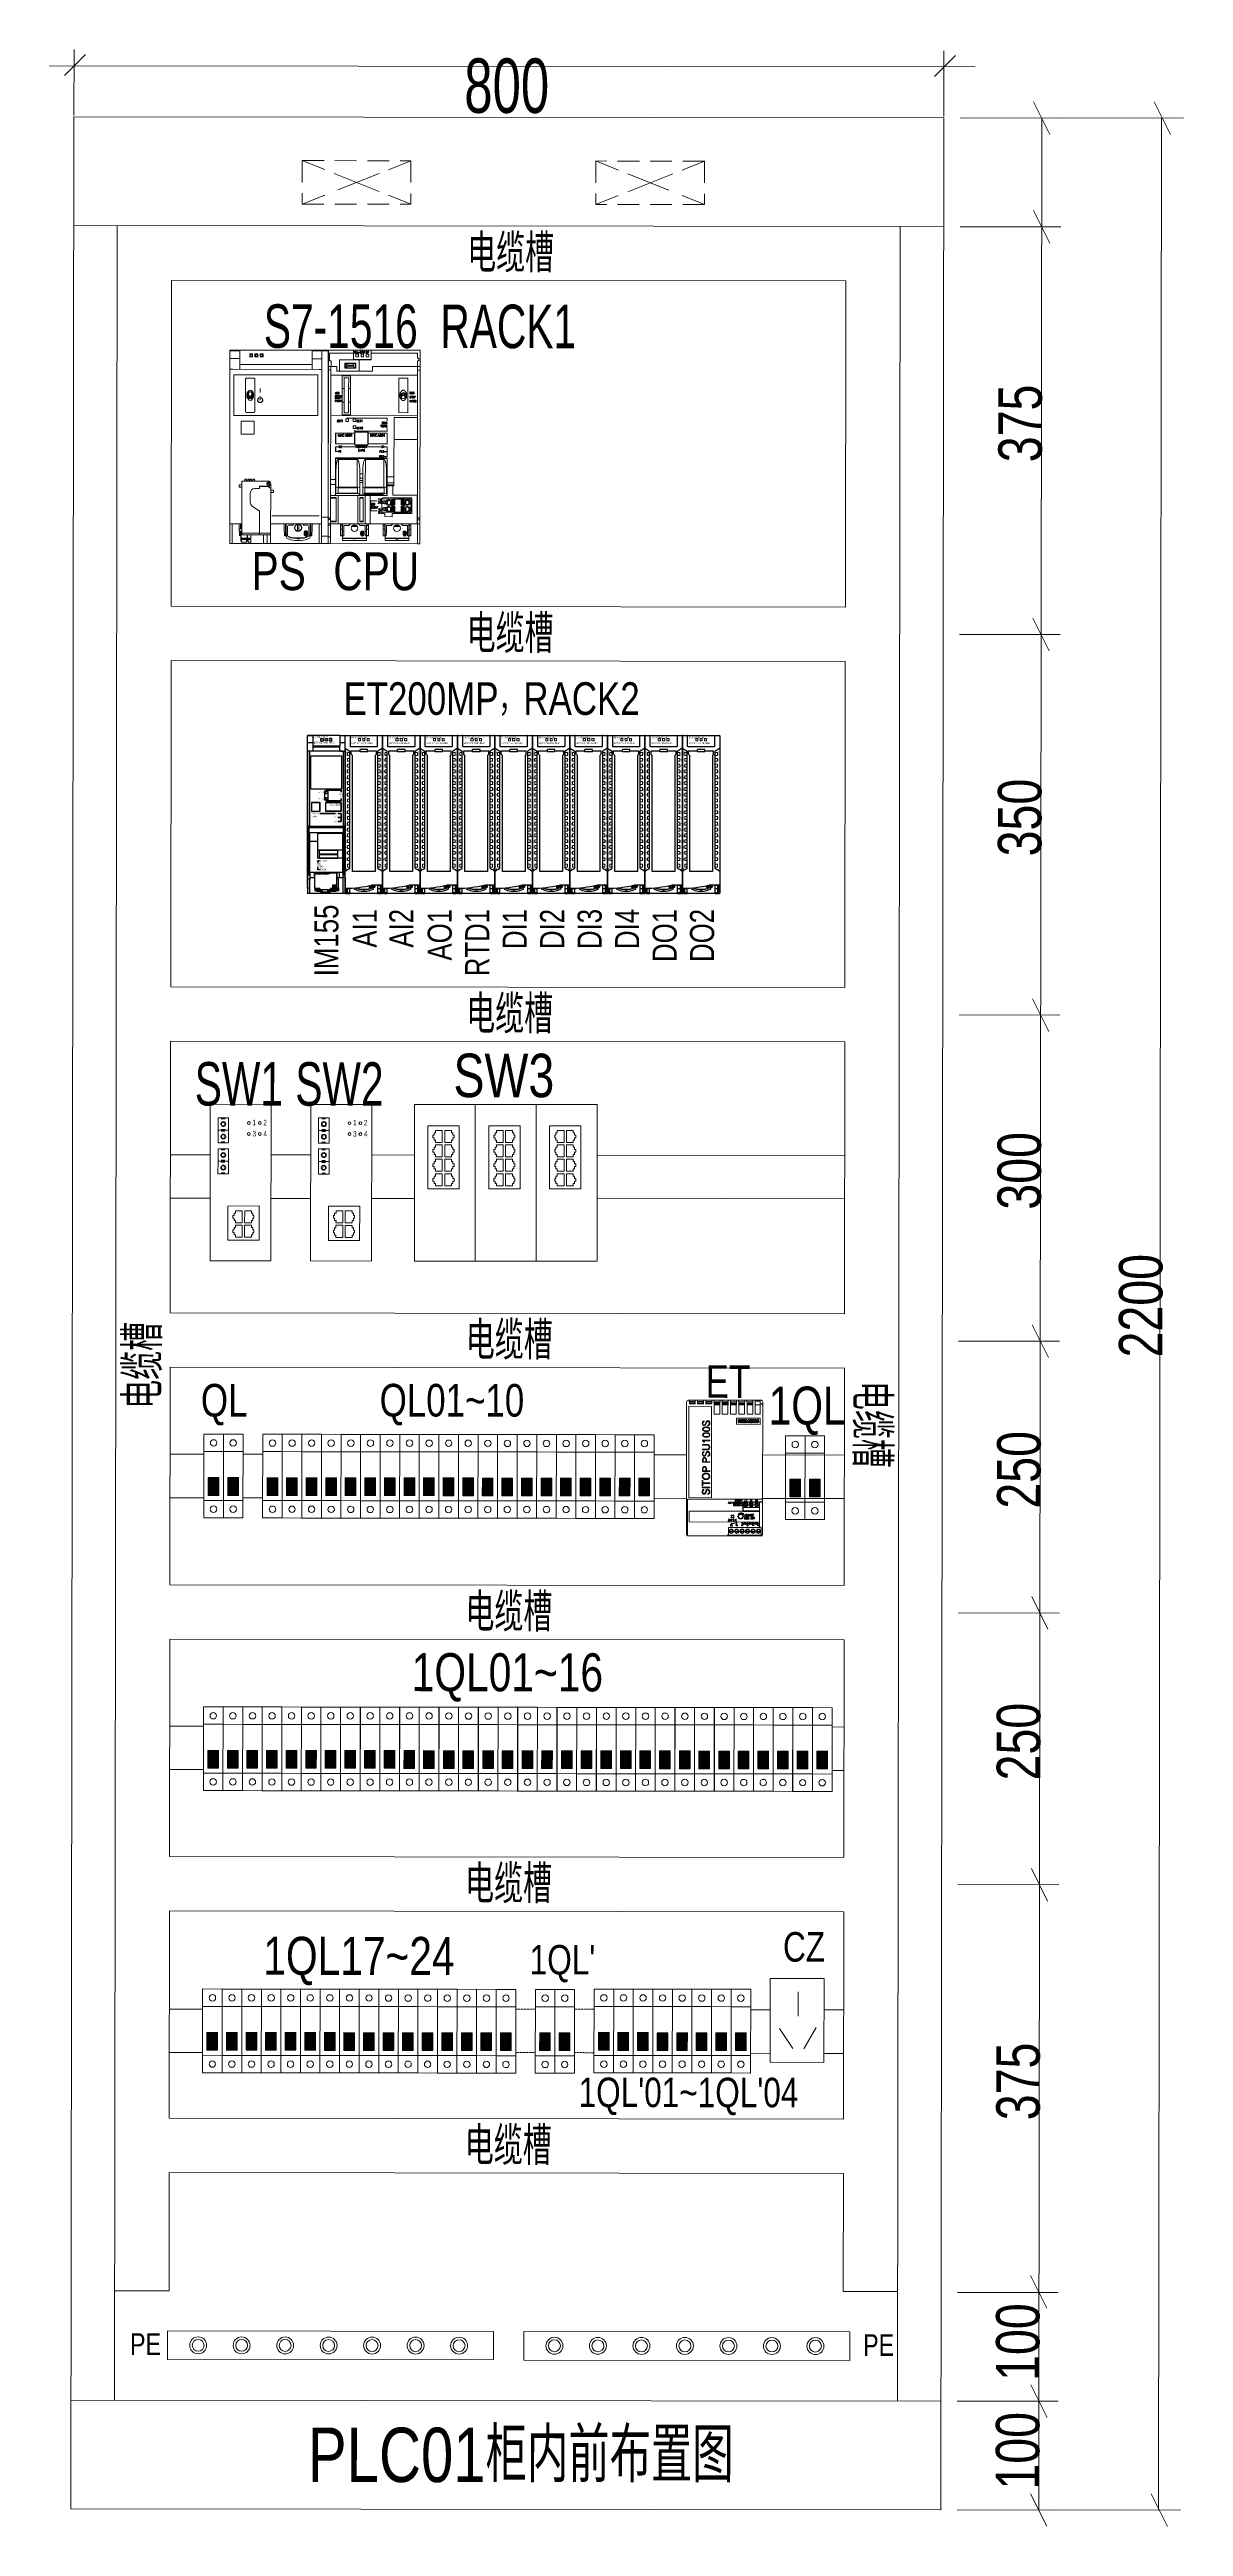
# Model space of a CAD drawing. Header units: millimetres. Extents: x -705761 to 1364679, y -410401 to 446404.
# Drawn here: x 771149 to 781056, y 70380 to 92023 of the extents above; entities that cross this region are included whole.
import ezdxf
from ezdxf.enums import TextEntityAlignment as Align

# ---------------------------------------------------------------- set-up
doc = ezdxf.new("R2010")
doc.units = ezdxf.units.MM
doc.linetypes.add('( Dashed )', pattern=[0.75, 0.5, -0.25])
for name, color, linetype in [('1', 7, 'Continuous'), ('TK', 7, 'Continuous'), ('模板-签名-公用', 3, 'Continuous')]:
    doc.layers.add(name, color=color, linetype=linetype)
for name, color, linetype, lineweight in [('10000_FRONT', 7, 'Continuous', 0), ('20000_FRONT_O', 7, 'Continuous', 0), ('DV1_0', 7, 'Continuous', 18), ('DV1_Default', 7, 'Continuous', 18), ('DV3_0', 7, 'Continuous', 18), ('图框', 7, 'Continuous', 13), ('层 1', 7, 'Continuous', 13), ('层 63', 7, 'Continuous', 18), ('层1', 7, 'Continuous', 0), ('自动化埋管', 7, '( Dashed )', 40)]:
    doc.layers.add(name, color=color, linetype=linetype, lineweight=lineweight)
doc.styles.add('bsee', font='BSDI_XW.shx', dxfattribs={"width": 0.8, "bigfont": 'BSDI_HZ.shx'})
doc.styles.add('LZ-Roman', font='times.ttf')
doc.styles.add('MtXpl_', font='')
doc.styles.add('Style-Times New Roman', font='times.ttf')
doc.styles.add('Style-仿宋_GB2312', font='')
doc.styles.add('宋体', font='', dxfattribs={"width": 0.7, "height": 2.5})
doc.styles.add('宋体_1', font='', dxfattribs={"width": 0.7, "height": 2.386364})
doc.styles.add('首钢设计院H3.5', font='BSDI_XW.shx', dxfattribs={"width": 0.714286, "height": 0.137795, "bigfont": 'BSDI_HZ.shx'})
doc.styles.add('首钢设计院H5', font='ROS.shx', dxfattribs={"width": 0.7, "height": 5, "bigfont": 'HzTXT.shx'})
doc.styles.get('MtXpl_').set_extended_font_data('Microsoft YaHei')
doc.styles.get('Style-仿宋_GB2312').set_extended_font_data('仿宋_GB2312')
doc.styles.get('宋体').set_extended_font_data('SimSun')
doc.styles.get('宋体_1').set_extended_font_data('SimSun')

# ---------------------------------------------------------------- blocks, each defined once
blk = doc.blocks.new('*U708')
at = {"layer": '层 1', "linetype": 'Continuous', "lineweight": 13, "extrusion": (0, 0, -1)}
blk.add_hatch(color=0, dxfattribs=at).paths.add_polyline_path([(0.42, -1.78), (0.42, -0.15), (1.4, -0.15), (1.4, -1.78)])
blk.add_hatch(color=0, dxfattribs=at).paths.add_polyline_path([(-1.38, -1.78), (-1.38, -0.15), (-0.4, -0.15), (-0.4, -1.78)], flags=16)
at = {"layer": '层 1', "color": 0, "linetype": 'Continuous', "lineweight": 13}
for p, q in [((-1.8, -3.85), (-1.8, 3.85)), ((0, 3.85), (-1.8, 3.85)), ((0, -3.85), (0, 3.85)), ((1.8, 3.85), (0, 3.85)), ((1.8, -3.85), (1.8, 3.85)), ((0, 2.25), (-1.8, 2.25)), ((1.8, 2.25), (0, 2.25)), ((0, -2.25), (-1.8, -2.25)), ((1.8, -2.25), (0, -2.25)), ((0, -3.85), (-1.8, -3.85)), ((1.8, -3.85), (0, -3.85))]:
    blk.add_line(p, q, dxfattribs=at)
for centre in [(-0.9, 3.04), (0.9, 3.04), (-0.9, -3.05), (0.9, -3.05)]:
    blk.add_circle(centre, 0.298, dxfattribs=at)
for points in [[(-1.4, -0.15), (-0.42, -0.15), (-0.42, -1.78), (-1.4, -1.78)], [(0.4, -0.15), (1.38, -0.15), (1.38, -1.78), (0.4, -1.78)]]:
    blk.add_3dface(points, dxfattribs=at)
blk = doc.blocks.new('SE_2')
at = {"layer": 'DV1_0', "color": 7, "linetype": 'Continuous', "ltscale": 0.01}
for p, q in [((0.915, 2.115), (0.915, 2.153)), ((0.915, 1.269), (0.915, 2.115)), ((0.935, 2.173), (0.936, 2.173)), ((0.935, 2.115), (0.935, 1.275)), ((1.145, 2.115), (0.935, 2.115)), ((0.997, 2.173), (0.936, 2.173)), ((0.996, 2.137), (0.937, 2.137)), ((0.939, 2.17), (0.94, 2.137)), ((0.994, 2.158), (0.939, 2.158)), ((0.94, 2.146), (0.994, 2.146)), ((0.993, 2.137), (0.994, 2.17)), ((0.997, 2.173), (1.012, 2.173)), ((1.073, 2.173), (1.012, 2.173)), ((1.072, 2.137), (1.013, 2.137)), ((1.015, 2.17), (1.016, 2.137)), ((1.07, 2.158), (1.015, 2.158)), ((1.015, 2.146), (1.069, 2.146)), ((1.069, 2.137), (1.07, 2.17)), ((1.073, 2.173), (1.087, 2.173)), ((1.149, 2.173), (1.087, 2.173)), ((1.148, 2.137), (1.089, 2.137)), ((1.09, 2.17), (1.091, 2.137)), ((1.145, 2.158), (1.091, 2.158)), ((1.091, 2.146), (1.145, 2.146)), ((1.145, 2.137), (1.146, 2.17)), ((1.145, 1.275), (1.145, 2.115)), ((1.149, 2.173), (1.163, 2.173)), ((1.225, 2.173), (1.163, 2.173)), ((1.168, 2.12), (1.165, 2.12)), ((1.166, 2.17), (1.167, 2.132)), ((1.221, 2.158), (1.166, 2.158)), ((1.167, 2.146), (1.221, 2.146)), ((1.167, 2.137), (1.22, 2.137)), ((1.168, 2.125), (1.167, 2.132)), ((1.22, 2.128), (1.167, 2.128)), ((1.168, 2.125), (1.168, 2.12)), ((1.168, 2.12), (1.168, 2.045)), ((1.22, 2.132), (1.222, 2.17)), ((1.22, 2.132), (1.22, 2.125)), ((1.22, 2.12), (1.22, 2.125)), ((1.22, 2.045), (1.22, 2.12)), ((1.22, 2.12), (1.223, 2.12)), ((1.225, 2.173), (1.239, 2.173)), ((1.3, 2.173), (1.239, 2.173)), ((1.24, 2.12), (1.243, 2.12)), ((1.242, 2.17), (1.243, 2.132)), ((1.297, 2.158), (1.242, 2.158)), ((1.243, 2.146), (1.296, 2.146)), ((1.243, 2.137), (1.296, 2.138)), ((1.243, 2.125), (1.243, 2.132)), ((1.296, 2.128), (1.243, 2.128)), ((1.243, 2.125), (1.243, 2.12)), ((1.243, 2.12), (1.243, 2.045)), ((1.295, 2.12), (1.296, 2.125)), ((1.295, 2.045), (1.295, 2.12)), ((1.298, 2.12), (1.295, 2.12)), ((1.296, 2.132), (1.297, 2.17)), ((1.296, 2.132), (1.296, 2.125)), ((1.3, 2.173), (1.314, 2.173)), ((1.376, 2.173), (1.314, 2.173)), ((1.316, 2.12), (1.319, 2.12)), ((1.317, 2.17), (1.319, 2.132)), ((1.372, 2.158), (1.318, 2.158)), ((1.318, 2.146), (1.372, 2.146)), ((1.319, 2.138), (1.372, 2.139)), ((1.319, 2.125), (1.319, 2.132)), ((1.371, 2.128), (1.319, 2.128)), ((1.319, 2.125), (1.319, 2.12)), ((1.319, 2.12), (1.319, 2.045)), ((1.372, 2.132), (1.371, 2.125)), ((1.371, 2.12), (1.371, 2.125)), ((1.371, 2.045), (1.371, 2.12)), ((1.374, 2.12), (1.371, 2.12)), ((1.372, 2.132), (1.373, 2.17)), ((1.376, 2.173), (1.39, 2.173)), ((1.452, 2.173), (1.39, 2.173)), ((1.392, 2.12), (1.395, 2.12)), ((1.393, 2.17), (1.394, 2.132)), ((1.448, 2.158), (1.394, 2.158)), ((1.394, 2.146), (1.448, 2.146)), ((1.394, 2.139), (1.448, 2.139)), ((1.395, 2.125), (1.394, 2.132)), ((1.447, 2.128), (1.395, 2.128)), ((1.395, 2.125), (1.395, 2.12)), ((1.395, 2.12), (1.395, 2.045)), ((1.447, 2.132), (1.449, 2.17)), ((1.447, 2.132), (1.447, 2.125)), ((1.447, 2.12), (1.447, 2.125)), ((1.447, 2.045), (1.447, 2.12)), ((1.45, 2.12), (1.447, 2.12)), ((1.452, 2.173), (1.466, 2.173)), ((1.527, 2.173), (1.466, 2.173)), ((1.471, 2.12), (1.468, 2.12)), ((1.469, 2.17), (1.47, 2.132)), ((1.524, 2.158), (1.469, 2.158)), ((1.47, 2.146), (1.523, 2.146)), ((1.47, 2.139), (1.523, 2.14)), ((1.47, 2.125), (1.47, 2.132)), ((1.523, 2.128), (1.47, 2.128)), ((1.47, 2.125), (1.471, 2.12)), ((1.471, 2.12), (1.471, 2.045)), ((1.523, 2.132), (1.524, 2.17)), ((1.523, 2.132), (1.523, 2.125)), ((1.523, 2.12), (1.523, 2.125)), ((1.523, 2.045), (1.523, 2.12)), ((1.523, 2.12), (1.526, 2.12)), ((1.527, 2.173), (1.542, 2.173)), ((1.542, 2.173), (1.545, 2.173)), ((1.545, 2.173), (1.545, 2.17)), ((1.594, 2.173), (1.545, 2.173)), ((1.545, 2.17), (1.545, 2.132)), ((1.591, 2.168), (1.545, 2.168)), ((1.545, 2.163), (1.591, 2.163)), ((1.545, 2.125), (1.545, 2.132)), ((1.591, 2.128), (1.545, 2.128)), ((1.545, 2.125), (1.545, 2.045)), ((1.591, 2.136), (1.591, 2.17)), ((1.591, 2.132), (1.591, 2.136)), ((1.591, 2.136), (1.591, 2.136)), ((1.591, 2.125), (1.591, 2.132)), ((1.591, 2.045), (1.591, 2.125)), ((1.594, 2.173), (1.595, 2.173)), ((1.594, 2.139), (1.595, 2.139)), ((1.595, 2.139), (1.594, 2.139)), ((1.615, 2.153), (1.615, 2.124)), ((1.615, 2.153), (1.615, 2.153)), ((1.615, 2.153), (1.615, 2.153)), ((1.615, 2.126), (1.615, 2.124)), ((1.615, 2.124), (1.615, 2.122)), ((1.615, 2.122), (1.615, 2.124)), ((1.615, 2.122), (1.615, 2.119)), ((1.615, 2.119), (1.615, 2.115)), ((1.615, 2.119), (1.615, 2.119)), ((1.615, 2.115), (1.615, 1.269)), ((0.915, 1.918), (0.915, 1.918)), ((0.915, 1.848), (0.915, 1.918)), ((0.915, 1.9), (0.915, 1.899)), ((0.915, 1.899), (0.915, 1.899)), ((0.915, 1.899), (0.915, 1.893)), ((0.915, 1.893), (0.915, 1.893)), ((0.915, 1.889), (0.915, 1.889)), ((0.915, 1.848), (0.915, 1.848)), ((0.915, 1.848), (0.915, 1.843)), ((0.915, 1.262), (0.915, 1.843)), ((0.915, 1.843), (0.915, 1.843)), ((0.915, 1.833), (0.915, 1.833)), ((0.915, 1.733), (0.915, 1.833)), ((1.075, 1.975), (1.075, 1.981)), ((1.11, 1.942), (1.11, 1.936)), ((1.171, 2.043), (1.217, 2.043)), ((1.246, 2.043), (1.292, 2.043)), ((1.322, 2.043), (1.368, 2.043)), ((1.373, 1.95), (1.373, 2.008)), ((1.373, 2.008), (1.591, 2.008)), ((1.591, 1.95), (1.373, 1.95)), ((1.388, 1.971), (1.388, 1.965)), ((1.398, 2.043), (1.444, 2.043)), ((1.408, 1.988), (1.408, 1.993)), ((1.414, 1.993), (1.414, 1.965)), ((1.423, 1.993), (1.414, 1.993)), ((1.414, 1.965), (1.423, 1.965)), ((1.423, 1.965), (1.423, 1.993)), ((1.43, 1.993), (1.43, 1.965)), ((1.451, 1.993), (1.43, 1.993)), ((1.43, 1.965), (1.451, 1.965)), ((1.438, 1.988), (1.451, 1.988)), ((1.438, 1.982), (1.438, 1.988)), ((1.449, 1.982), (1.438, 1.982)), ((1.438, 1.977), (1.449, 1.977)), ((1.438, 1.97), (1.438, 1.977)), ((1.451, 1.97), (1.438, 1.97)), ((1.449, 1.977), (1.449, 1.982)), ((1.451, 1.988), (1.451, 1.993)), ((1.451, 1.965), (1.451, 1.97)), ((1.456, 1.993), (1.456, 1.965)), ((1.467, 1.993), (1.456, 1.993)), ((1.456, 1.965), (1.462, 1.965)), ((1.462, 1.984), (1.47, 1.965)), ((1.462, 1.965), (1.462, 1.984)), ((1.474, 1.976), (1.467, 1.993)), ((1.47, 1.965), (1.476, 1.965)), ((1.474, 2.043), (1.52, 2.043)), ((1.482, 1.993), (1.474, 1.976)), ((1.476, 1.965), (1.484, 1.984)), ((1.492, 1.993), (1.482, 1.993)), ((1.484, 1.984), (1.484, 1.965)), ((1.484, 1.965), (1.492, 1.965)), ((1.492, 1.965), (1.492, 1.993)), ((1.499, 1.993), (1.499, 1.965)), ((1.52, 1.993), (1.499, 1.993)), ((1.499, 1.965), (1.521, 1.965)), ((1.507, 1.988), (1.52, 1.988)), ((1.507, 1.982), (1.507, 1.988)), ((1.519, 1.982), (1.507, 1.982)), ((1.507, 1.977), (1.519, 1.977)), ((1.507, 1.97), (1.507, 1.977)), ((1.521, 1.97), (1.507, 1.97)), ((1.519, 1.977), (1.519, 1.982)), ((1.52, 1.988), (1.52, 1.993)), ((1.521, 1.965), (1.521, 1.97)), ((1.526, 1.993), (1.526, 1.965)), ((1.535, 1.993), (1.526, 1.993)), ((1.526, 1.965), (1.531, 1.965)), ((1.531, 1.983), (1.542, 1.965)), ((1.531, 1.965), (1.531, 1.983)), ((1.545, 1.975), (1.535, 1.993)), ((1.542, 1.965), (1.551, 1.965)), ((1.545, 1.993), (1.545, 1.975)), ((1.551, 1.993), (1.545, 1.993)), ((1.548, 2.043), (1.588, 2.043)), ((1.551, 1.965), (1.551, 1.993)), ((1.556, 1.971), (1.556, 1.965)), ((1.576, 1.988), (1.576, 1.993)), ((1.591, 2.008), (1.591, 1.95)), ((0.915, 1.733), (0.915, 1.733)), ((0.915, 1.733), (0.915, 1.728)), ((0.915, 1.728), (0.915, 1.728)), ((0.915, 1.714), (0.915, 1.714)), ((0.915, 1.714), (0.915, 1.713)), ((0.915, 1.713), (0.915, 1.713)), ((0.915, 1.713), (0.915, 1.713)), ((0.915, 1.713), (0.915, 1.713)), ((0.915, 1.713), (0.915, 1.707)), ((0.915, 1.707), (0.915, 1.707)), ((0.915, 1.707), (0.915, 1.705)), ((0.915, 1.705), (0.915, 1.705)), ((0.915, 1.705), (0.915, 1.695)), ((0.915, 1.695), (0.915, 1.695)), ((0.915, 1.695), (0.915, 1.693)), ((0.915, 1.693), (0.915, 1.69)), ((0.915, 1.693), (0.915, 1.693)), ((0.915, 1.69), (0.915, 1.689)), ((0.915, 1.69), (0.915, 1.69)), ((0.915, 1.689), (0.915, 1.689)), ((0.915, 1.689), (0.915, 1.689)), ((0.915, 1.689), (0.915, 1.689)), ((0.915, 1.689), (0.915, 1.689)), ((0.915, 1.689), (0.915, 1.688)), ((0.915, 1.688), (0.915, 1.669)), ((0.915, 1.688), (0.915, 1.688)), ((0.915, 1.669), (0.915, 1.669)), ((0.915, 1.669), (0.915, 1.668)), ((0.915, 1.668), (0.915, 1.665)), ((0.915, 1.668), (0.915, 1.668)), ((0.915, 1.665), (0.915, 1.665)), ((0.915, 1.66), (0.915, 1.66)), ((0.915, 1.66), (0.915, 1.659)), ((0.915, 1.659), (0.915, 1.659)), ((0.915, 1.647), (0.915, 1.647)), ((0.915, 1.647), (0.915, 1.646)), ((0.915, 1.646), (0.915, 1.646)), ((0.915, 1.643), (0.915, 1.643)), ((0.915, 1.631), (0.915, 1.631)), ((0.915, 1.628), (0.915, 1.631)), ((0.915, 1.605), (0.915, 1.608)), ((0.915, 1.605), (0.915, 1.605)), ((1.06, 1.764), (1.06, 1.758)), ((1.06, 1.721), (1.06, 1.715)), ((1.06, 1.6), (1.128, 1.6)), ((1.128, 1.805), (1.062, 1.805)), ((1.062, 1.805), (1.062, 1.8)), ((1.093, 1.606), (1.066, 1.606)), ((1.069, 1.799), (1.128, 1.799)), ((1.072, 1.784), (1.078, 1.784)), ((1.075, 1.693), (1.075, 1.699)), ((1.128, 1.606), (1.098, 1.606)), ((1.11, 1.66), (1.11, 1.653)), ((1.128, 1.799), (1.128, 1.805)), ((1.128, 1.6), (1.128, 1.606)), ((0.915, 1.49), (0.915, 1.49)), ((0.915, 1.49), (0.915, 1.49)), ((0.915, 1.49), (0.915, 1.49)), ((0.915, 1.49), (0.915, 1.49)), ((0.915, 1.49), (0.915, 1.489)), ((0.915, 1.489), (0.915, 1.489)), ((0.915, 1.489), (0.915, 1.47)), ((0.915, 1.47), (0.915, 1.47)), ((0.915, 1.47), (0.915, 1.47)), ((0.915, 1.465), (0.915, 1.465)), ((0.915, 1.465), (0.915, 1.449)), ((0.915, 1.449), (0.915, 1.447)), ((0.915, 1.449), (0.915, 1.449)), ((0.915, 1.447), (0.915, 1.447)), ((0.915, 1.447), (0.915, 1.444)), ((0.915, 1.444), (0.915, 1.444)), ((0.915, 1.444), (0.915, 1.444)), ((0.915, 1.444), (0.915, 1.444)), ((1.06, 1.516), (1.128, 1.516)), ((1.066, 1.433), (1.06, 1.433)), ((1.06, 1.433), (1.06, 1.383)), ((1.06, 1.383), (1.066, 1.383)), ((1.128, 1.373), (1.06, 1.373)), ((1.06, 1.373), (1.06, 1.366)), ((1.093, 1.522), (1.066, 1.522)), ((1.066, 1.411), (1.066, 1.433)), ((1.128, 1.411), (1.066, 1.411)), ((1.066, 1.383), (1.066, 1.405)), ((1.066, 1.405), (1.128, 1.405)), ((1.128, 1.522), (1.098, 1.522)), ((1.128, 1.516), (1.128, 1.522)), ((1.128, 1.405), (1.128, 1.411)), ((1.128, 1.366), (1.128, 1.373)), ((0.915, 1.323), (0.915, 1.323)), ((0.915, 1.323), (0.915, 1.323)), ((0.915, 1.323), (0.915, 1.315)), ((0.915, 1.323), (0.915, 1.323)), ((0.915, 1.315), (0.915, 1.315)), ((0.915, 1.315), (0.915, 1.302)), ((0.915, 1.302), (0.915, 1.302)), ((0.915, 1.302), (0.915, 1.294)), ((0.915, 1.294), (0.915, 1.294)), ((0.915, 1.294), (0.915, 1.281)), ((0.915, 1.281), (0.915, 1.281)), ((0.915, 1.281), (0.915, 1.273)), ((0.915, 1.273), (0.915, 1.273)), ((0.915, 1.273), (0.915, 1.273)), ((0.915, 1.273), (0.915, 1.273)), ((0.915, 0.943), (0.915, 1.269)), ((0.915, 1.262), (0.915, 1.262)), ((0.915, 1.262), (0.915, 1.26)), ((0.915, 1.26), (0.915, 1.26)), ((0.915, 1.217), (0.915, 1.26)), ((0.915, 1.253), (0.915, 1.253)), ((0.915, 1.253), (0.915, 1.25)), ((0.915, 1.25), (0.915, 1.25)), ((0.915, 1.248), (0.915, 1.248)), ((0.915, 1.248), (0.915, 1.248)), ((0.915, 1.248), (0.915, 1.248)), ((0.915, 1.248), (0.915, 1.245)), ((0.915, 1.245), (0.915, 1.242)), ((0.915, 1.245), (0.915, 1.245)), ((0.915, 1.242), (0.915, 1.242)), ((0.915, 1.228), (0.915, 1.224)), ((0.915, 1.228), (0.915, 1.228)), ((0.915, 1.228), (0.915, 1.228)), ((0.915, 1.224), (0.915, 1.224)), ((0.915, 1.217), (0.915, 1.217)), ((0.915, 1.217), (0.915, 1.215)), ((0.915, 1.178), (0.915, 1.215)), ((0.915, 1.215), (0.915, 1.215)), ((0.915, 1.207), (0.915, 1.207)), ((0.915, 1.207), (0.915, 1.207)), ((0.915, 1.207), (0.915, 1.207)), ((0.915, 1.207), (0.915, 1.205)), ((0.915, 1.205), (0.915, 1.201)), ((0.915, 1.205), (0.915, 1.205)), ((0.915, 1.188), (0.915, 1.188)), ((0.915, 1.187), (0.915, 1.187)), ((0.915, 1.178), (0.915, 1.178)), ((0.935, 1.275), (1.145, 1.275)), ((1.06, 1.366), (1.128, 1.366)), ((1.075, 1.344), (1.075, 1.351)), ((1.11, 1.311), (1.11, 1.305)), ((1.299, 1.222), (1.305, 1.236)), ((1.299, 1.222), (1.305, 1.235)), ((1.299, 1.222), (1.299, 1.222)), ((1.3, 1.221), (1.299, 1.222)), ((1.302, 1.225), (1.3, 1.221)), ((1.302, 1.226), (1.31, 1.226)), ((1.302, 1.226), (1.31, 1.226)), ((1.31, 1.225), (1.302, 1.225)), ((1.305, 1.235), (1.305, 1.236)), ((1.305, 1.236), (1.307, 1.236)), ((1.305, 1.235), (1.307, 1.235)), ((1.307, 1.235), (1.307, 1.236)), ((1.307, 1.236), (1.313, 1.222)), ((1.307, 1.235), (1.313, 1.222)), ((1.313, 1.222), (1.312, 1.221)), ((1.313, 1.222), (1.313, 1.222)), ((1.316, 1.231), (1.316, 1.231)), ((1.327, 1.233), (1.326, 1.233)), ((1.326, 1.224), (1.326, 1.224)), ((1.326, 1.224), (1.327, 1.224)), ((1.326, 1.224), (1.327, 1.224)), ((1.327, 1.233), (1.327, 1.233)), ((1.327, 1.224), (1.327, 1.224)), ((1.338, 1.232), (1.338, 1.233)), ((1.338, 1.233), (1.338, 1.233)), ((1.338, 1.233), (1.338, 1.233)), ((1.341, 1.235), (1.343, 1.235)), ((1.341, 1.235), (1.341, 1.235)), ((1.341, 1.235), (1.343, 1.235)), ((1.342, 1.221), (1.342, 1.234)), ((1.343, 1.221), (1.342, 1.221)), ((1.343, 1.235), (1.343, 1.235)), ((1.343, 1.235), (1.343, 1.221)), ((1.347, 1.222), (1.347, 1.223)), ((1.347, 1.223), (1.347, 1.223)), ((1.358, 1.222), (1.347, 1.222)), ((1.349, 1.233), (1.348, 1.234)), ((1.348, 1.234), (1.348, 1.234)), ((1.348, 1.214), (1.357, 1.214)), ((1.348, 1.206), (1.348, 1.214)), ((1.348, 1.214), (1.348, 1.214)), ((1.348, 1.214), (1.357, 1.214)), ((1.35, 1.206), (1.348, 1.206)), ((1.348, 1.201), (1.349, 1.202)), ((1.348, 1.201), (1.349, 1.202)), ((1.348, 1.201), (1.348, 1.201)), ((1.349, 1.223), (1.349, 1.222)), ((1.349, 1.223), (1.358, 1.223)), ((1.349, 1.222), (1.358, 1.222)), ((1.357, 1.213), (1.349, 1.213)), ((1.349, 1.213), (1.349, 1.207)), ((1.349, 1.202), (1.349, 1.202)), ((1.35, 1.206), (1.35, 1.206)), ((1.357, 1.232), (1.357, 1.232)), ((1.357, 1.214), (1.357, 1.214)), ((1.357, 1.214), (1.357, 1.213)), ((1.357, 1.204), (1.357, 1.204)), ((1.358, 1.222), (1.358, 1.223)), ((1.358, 1.222), (1.358, 1.222)), ((1.359, 1.207), (1.359, 1.206)), ((1.36, 1.228), (1.36, 1.228)), ((1.362, 1.257), (1.364, 1.257)), ((1.362, 1.243), (1.362, 1.257)), ((1.362, 1.257), (1.362, 1.257)), ((1.362, 1.257), (1.364, 1.257)), ((1.364, 1.243), (1.362, 1.243)), ((1.364, 1.257), (1.364, 1.257)), ((1.364, 1.257), (1.364, 1.243)), ((1.369, 1.257), (1.369, 1.258)), ((1.369, 1.258), (1.371, 1.258)), ((1.369, 1.243), (1.369, 1.257)), ((1.369, 1.257), (1.371, 1.257)), ((1.371, 1.243), (1.369, 1.243)), ((1.37, 1.229), (1.37, 1.229)), ((1.37, 1.198), (1.377, 1.214)), ((1.37, 1.198), (1.377, 1.214)), ((1.37, 1.207), (1.37, 1.207)), ((1.372, 1.198), (1.37, 1.198)), ((1.37, 1.198), (1.37, 1.198)), ((1.371, 1.257), (1.371, 1.258)), ((1.371, 1.256), (1.371, 1.243)), ((1.371, 1.22), (1.377, 1.236)), ((1.371, 1.22), (1.377, 1.236)), ((1.372, 1.22), (1.371, 1.22)), ((1.371, 1.22), (1.371, 1.22)), ((1.379, 1.236), (1.372, 1.22)), ((1.378, 1.214), (1.372, 1.198)), ((1.377, 1.236), (1.377, 1.236)), ((1.377, 1.236), (1.379, 1.236)), ((1.377, 1.236), (1.379, 1.236)), ((1.377, 1.214), (1.377, 1.214)), ((1.377, 1.214), (1.378, 1.214)), ((1.377, 1.214), (1.378, 1.214)), ((1.378, 1.214), (1.378, 1.214)), ((1.379, 1.236), (1.379, 1.236)), ((1.379, 1.222), (1.379, 1.223)), ((1.379, 1.223), (1.379, 1.223)), ((1.39, 1.222), (1.379, 1.222)), ((1.379, 1.207), (1.379, 1.207)), ((1.382, 1.243), (1.38, 1.243)), ((1.381, 1.233), (1.38, 1.234)), ((1.38, 1.234), (1.38, 1.234)), ((1.38, 1.223), (1.38, 1.222)), ((1.38, 1.223), (1.39, 1.223)), ((1.38, 1.222), (1.39, 1.222)), ((1.381, 1.257), (1.381, 1.258)), ((1.381, 1.258), (1.382, 1.258)), ((1.381, 1.257), (1.382, 1.257)), ((1.381, 1.245), (1.381, 1.257)), ((1.382, 1.257), (1.382, 1.258)), ((1.382, 1.257), (1.382, 1.243)), ((1.388, 1.212), (1.387, 1.211)), ((1.388, 1.257), (1.388, 1.258)), ((1.388, 1.258), (1.392, 1.258)), ((1.388, 1.257), (1.392, 1.257)), ((1.388, 1.243), (1.388, 1.257)), ((1.389, 1.243), (1.388, 1.243)), ((1.388, 1.212), (1.388, 1.212)), ((1.389, 1.256), (1.389, 1.251)), ((1.389, 1.25), (1.389, 1.243)), ((1.389, 1.232), (1.389, 1.232)), ((1.389, 1.204), (1.389, 1.204)), ((1.39, 1.222), (1.39, 1.223)), ((1.39, 1.222), (1.39, 1.222)), ((1.391, 1.207), (1.391, 1.206)), ((1.393, 1.233), (1.392, 1.234)), ((1.392, 1.234), (1.392, 1.234)), ((1.392, 1.223), (1.393, 1.224)), ((1.392, 1.223), (1.393, 1.224)), ((1.392, 1.223), (1.392, 1.223)), ((1.393, 1.224), (1.393, 1.224)), ((1.396, 1.228), (1.396, 1.229)), ((1.396, 1.229), (1.396, 1.229)), ((1.398, 1.254), (1.398, 1.254)), ((1.401, 1.257), (1.401, 1.258)), ((1.401, 1.258), (1.403, 1.258)), ((1.401, 1.257), (1.403, 1.257)), ((1.401, 1.232), (1.401, 1.232)), ((1.401, 1.226), (1.401, 1.226)), ((1.401, 1.207), (1.401, 1.207)), ((1.403, 1.257), (1.403, 1.258)), ((1.404, 1.229), (1.404, 1.229)), ((1.405, 1.2), (1.405, 1.214)), ((1.405, 1.214), (1.405, 1.214)), ((1.405, 1.214), (1.406, 1.214)), ((1.405, 1.214), (1.406, 1.214)), ((1.406, 1.2), (1.405, 1.2)), ((1.406, 1.214), (1.406, 1.214)), ((1.406, 1.214), (1.406, 1.207)), ((1.406, 1.208), (1.414, 1.208)), ((1.414, 1.207), (1.406, 1.207)), ((1.406, 1.207), (1.406, 1.2)), ((1.406, 1.207), (1.414, 1.207)), ((1.412, 1.257), (1.412, 1.258)), ((1.412, 1.258), (1.413, 1.258)), ((1.412, 1.257), (1.413, 1.257)), ((1.413, 1.257), (1.413, 1.258)), ((1.414, 1.229), (1.414, 1.229)), ((1.414, 1.214), (1.416, 1.214)), ((1.414, 1.207), (1.414, 1.214)), ((1.414, 1.214), (1.414, 1.214)), ((1.414, 1.214), (1.416, 1.214)), ((1.414, 1.2), (1.414, 1.207)), ((1.416, 1.2), (1.414, 1.2)), ((1.416, 1.257), (1.416, 1.258)), ((1.416, 1.258), (1.429, 1.258)), ((1.416, 1.257), (1.429, 1.257)), ((1.416, 1.256), (1.416, 1.257)), ((1.422, 1.256), (1.416, 1.256)), ((1.416, 1.235), (1.417, 1.236)), ((1.416, 1.235), (1.417, 1.236)), ((1.421, 1.222), (1.416, 1.235)), ((1.416, 1.235), (1.416, 1.235)), ((1.416, 1.214), (1.416, 1.214)), ((1.416, 1.214), (1.416, 1.2)), ((1.417, 1.236), (1.417, 1.236)), ((1.419, 1.2), (1.419, 1.201)), ((1.419, 1.201), (1.419, 1.201)), ((1.428, 1.2), (1.419, 1.2)), ((1.42, 1.209), (1.429, 1.209)), ((1.42, 1.208), (1.42, 1.209)), ((1.42, 1.209), (1.42, 1.209)), ((1.42, 1.209), (1.429, 1.209)), ((1.427, 1.208), (1.42, 1.208)), ((1.42, 1.201), (1.428, 1.201)), ((1.423, 1.222), (1.421, 1.222)), ((1.421, 1.201), (1.428, 1.201)), ((1.422, 1.243), (1.422, 1.256)), ((1.423, 1.243), (1.422, 1.243)), ((1.422, 1.223), (1.422, 1.223)), ((1.429, 1.256), (1.423, 1.256)), ((1.423, 1.256), (1.423, 1.243)), ((1.429, 1.235), (1.423, 1.222)), ((1.427, 1.236), (1.427, 1.236)), ((1.427, 1.236), (1.429, 1.235)), ((1.427, 1.236), (1.429, 1.235)), ((1.428, 1.201), (1.428, 1.201)), ((1.428, 1.201), (1.428, 1.2)), ((1.429, 1.257), (1.429, 1.258)), ((1.429, 1.257), (1.429, 1.256)), ((1.429, 1.235), (1.429, 1.235)), ((1.429, 1.209), (1.429, 1.209)), ((1.429, 1.209), (1.429, 1.208)), ((1.433, 1.236), (1.605, 1.236)), ((1.433, 1.152), (1.433, 1.236)), ((1.433, 1.166), (1.435, 1.166)), ((1.433, 1.152), (1.433, 1.151)), ((1.433, 1.151), (1.433, 1.147)), ((1.587, 1.147), (1.433, 1.147)), ((1.435, 1.236), (1.435, 1.234)), ((1.585, 1.234), (1.435, 1.234)), ((1.435, 1.186), (1.435, 1.234)), ((1.585, 1.186), (1.435, 1.186)), ((1.435, 1.186), (1.435, 1.154)), ((1.585, 1.154), (1.435, 1.154)), ((1.435, 1.154), (1.435, 1.147)), ((1.585, 1.147), (1.435, 1.147)), ((1.445, 1.218), (1.451, 1.224)), ((1.455, 1.21), (1.445, 1.218)), ((1.449, 1.204), (1.455, 1.21)), ((1.454, 1.198), (1.449, 1.204)), ((1.45, 1.257), (1.45, 1.258)), ((1.45, 1.258), (1.452, 1.258)), ((1.45, 1.257), (1.452, 1.257)), ((1.45, 1.243), (1.45, 1.257)), ((1.46, 1.243), (1.45, 1.243)), ((1.451, 1.224), (1.46, 1.216)), ((1.452, 1.257), (1.452, 1.258)), ((1.452, 1.257), (1.452, 1.244)), ((1.452, 1.244), (1.46, 1.244)), ((1.452, 1.244), (1.46, 1.244)), ((1.46, 1.205), (1.454, 1.198)), ((1.46, 1.244), (1.46, 1.244)), ((1.46, 1.244), (1.46, 1.243)), ((1.46, 1.216), (1.467, 1.222)), ((1.47, 1.196), (1.46, 1.205)), ((1.464, 1.254), (1.464, 1.255)), ((1.464, 1.255), (1.464, 1.255)), ((1.464, 1.255), (1.464, 1.255)), ((1.472, 1.217), (1.466, 1.21)), ((1.466, 1.21), (1.476, 1.202)), ((1.467, 1.222), (1.472, 1.217)), ((1.468, 1.257), (1.468, 1.258)), ((1.468, 1.258), (1.469, 1.258)), ((1.468, 1.257), (1.469, 1.257)), ((1.468, 1.243), (1.468, 1.256)), ((1.469, 1.243), (1.468, 1.243)), ((1.469, 1.257), (1.469, 1.258)), ((1.469, 1.257), (1.469, 1.243)), ((1.476, 1.202), (1.47, 1.196)), ((1.495, 1.218), (1.501, 1.224)), ((1.505, 1.21), (1.495, 1.218)), ((1.499, 1.204), (1.505, 1.21)), ((1.504, 1.198), (1.499, 1.204)), ((1.501, 1.224), (1.51, 1.216)), ((1.503, 1.257), (1.503, 1.258)), ((1.503, 1.258), (1.505, 1.258)), ((1.503, 1.243), (1.503, 1.257)), ((1.503, 1.257), (1.505, 1.257)), ((1.505, 1.243), (1.503, 1.243)), ((1.51, 1.205), (1.504, 1.198)), ((1.505, 1.257), (1.505, 1.258)), ((1.505, 1.256), (1.505, 1.243)), ((1.51, 1.216), (1.517, 1.222)), ((1.52, 1.196), (1.51, 1.205)), ((1.515, 1.257), (1.515, 1.258)), ((1.515, 1.258), (1.516, 1.258)), ((1.515, 1.257), (1.516, 1.257)), ((1.515, 1.245), (1.515, 1.257)), ((1.516, 1.243), (1.515, 1.243)), ((1.516, 1.257), (1.516, 1.258)), ((1.516, 1.257), (1.516, 1.243)), ((1.522, 1.217), (1.516, 1.21)), ((1.516, 1.21), (1.526, 1.202)), ((1.517, 1.222), (1.522, 1.217)), ((1.526, 1.202), (1.52, 1.196)), ((1.545, 1.218), (1.551, 1.224)), ((1.555, 1.21), (1.545, 1.218)), ((1.548, 1.257), (1.548, 1.258)), ((1.548, 1.258), (1.553, 1.258)), ((1.548, 1.257), (1.553, 1.257)), ((1.548, 1.243), (1.548, 1.257)), ((1.549, 1.243), (1.548, 1.243)), ((1.549, 1.256), (1.549, 1.251)), ((1.549, 1.25), (1.549, 1.243)), ((1.549, 1.204), (1.555, 1.21)), ((1.554, 1.198), (1.549, 1.204)), ((1.551, 1.224), (1.56, 1.216)), ((1.56, 1.205), (1.554, 1.198)), ((1.558, 1.254), (1.558, 1.254)), ((1.56, 1.216), (1.567, 1.222)), ((1.57, 1.196), (1.56, 1.205)), ((1.562, 1.257), (1.562, 1.258)), ((1.562, 1.258), (1.572, 1.258)), ((1.562, 1.243), (1.562, 1.257)), ((1.562, 1.257), (1.572, 1.257)), ((1.572, 1.243), (1.562, 1.243)), ((1.572, 1.256), (1.563, 1.256)), ((1.563, 1.256), (1.563, 1.251)), ((1.563, 1.251), (1.571, 1.251)), ((1.563, 1.251), (1.571, 1.251)), ((1.571, 1.25), (1.563, 1.25)), ((1.563, 1.25), (1.563, 1.244)), ((1.563, 1.244), (1.572, 1.244)), ((1.563, 1.244), (1.572, 1.244)), ((1.572, 1.217), (1.566, 1.21)), ((1.566, 1.21), (1.576, 1.202)), ((1.567, 1.222), (1.572, 1.217)), ((1.576, 1.202), (1.57, 1.196)), ((1.571, 1.251), (1.571, 1.251)), ((1.571, 1.251), (1.571, 1.25)), ((1.572, 1.257), (1.572, 1.258)), ((1.572, 1.257), (1.572, 1.256)), ((1.572, 1.244), (1.572, 1.244)), ((1.572, 1.244), (1.572, 1.243)), ((1.585, 1.236), (1.585, 1.234)), ((1.585, 1.234), (1.585, 1.186)), ((1.587, 1.196), (1.585, 1.197)), ((1.585, 1.186), (1.587, 1.186)), ((1.585, 1.186), (1.585, 1.154)), ((1.585, 1.165), (1.587, 1.165)), ((1.585, 1.154), (1.585, 1.147)), ((1.587, 1.235), (1.587, 1.236)), ((1.587, 1.235), (1.607, 1.235)), ((1.587, 1.152), (1.587, 1.235)), ((1.587, 1.151), (1.587, 1.152)), ((1.587, 1.148), (1.587, 1.151)), ((1.587, 1.147), (1.587, 1.148)), ((1.587, 1.146), (1.587, 1.148)), ((1.587, 1.147), (1.587, 1.146)), ((1.587, 1.146), (1.587, 1.141)), ((1.587, 1.106), (1.587, 1.146)), ((1.587, 1.051), (1.587, 1.141)), ((1.609, 1.265), (1.605, 1.269)), ((1.613, 1.236), (1.605, 1.236)), ((1.607, 1.235), (1.615, 1.235)), ((1.615, 1.269), (1.615, 1.243)), ((1.615, 1.238), (1.615, 1.243)), ((1.615, 1.238), (1.615, 0.943)), ((1.301, 0.923), (0.935, 0.923)), ((1.296, 0.937), (1.296, 0.928)), ((1.296, 0.937), (1.301, 0.937)), ((1.301, 0.928), (1.296, 0.928)), ((1.299, 1.076), (1.297, 1.076)), ((1.297, 1.06), (1.297, 1.062)), ((1.307, 1.06), (1.297, 1.06)), ((1.299, 0.935), (1.297, 0.935)), ((1.297, 0.935), (1.297, 0.928)), ((1.297, 0.928), (1.299, 0.928)), ((1.298, 1.062), (1.298, 1.061)), ((1.298, 1.061), (1.307, 1.061)), ((1.301, 0.934), (1.299, 0.935)), ((1.299, 0.928), (1.301, 0.93)), ((1.587, 1.002), (1.301, 1.002)), ((1.301, 0.937), (1.301, 1.002)), ((1.301, 0.999), (1.302, 0.999)), ((1.301, 0.973), (1.302, 0.973)), ((1.301, 0.958), (1.302, 0.958)), ((1.301, 0.944), (1.302, 0.944)), ((1.302, 0.934), (1.301, 0.934)), ((1.301, 0.93), (1.302, 0.93)), ((1.301, 0.926), (1.301, 0.928)), ((1.301, 0.926), (1.301, 0.923)), ((1.301, 0.923), (1.302, 0.923)), ((1.302, 1.002), (1.302, 1.001)), ((1.302, 0.999), (1.302, 1.001)), ((1.302, 0.999), (1.302, 0.996)), ((1.302, 0.944), (1.302, 0.996)), ((1.302, 0.944), (1.302, 0.941)), ((1.302, 0.944), (1.302, 0.935)), ((1.302, 0.93), (1.302, 0.935)), ((1.302, 0.93), (1.302, 0.926)), ((1.302, 0.93), (1.602, 0.93)), ((1.302, 0.925), (1.302, 0.926)), ((1.307, 0.926), (1.302, 0.926)), ((1.302, 0.925), (1.302, 0.923)), ((1.302, 0.923), (1.602, 0.923)), ((1.307, 1.061), (1.307, 1.06)), ((1.307, 0.925), (1.607, 0.925)), ((1.308, 1.067), (1.314, 1.079)), ((1.308, 1.065), (1.308, 1.067)), ((1.316, 1.065), (1.308, 1.065)), ((1.308, 0.967), (1.31, 0.967)), ((1.31, 0.959), (1.308, 0.959)), ((1.309, 0.971), (1.32, 0.982)), ((1.31, 1.066), (1.31, 1.066)), ((1.31, 1.066), (1.316, 1.066)), ((1.31, 0.967), (1.321, 0.967)), ((1.31, 0.959), (1.321, 0.959)), ((1.314, 1.079), (1.317, 1.079)), ((1.314, 1.001), (1.34, 1.001)), ((1.316, 1.077), (1.315, 1.077)), ((1.316, 1.066), (1.316, 1.077)), ((1.316, 1.06), (1.316, 1.065)), ((1.317, 1.06), (1.316, 1.06)), ((1.317, 1.079), (1.317, 1.066)), ((1.317, 1.066), (1.32, 1.066)), ((1.32, 1.065), (1.317, 1.065)), ((1.317, 1.065), (1.317, 1.06)), ((1.317, 1.023), (1.317, 1.023)), ((1.318, 1.023), (1.317, 1.023)), ((1.333, 0.967), (1.317, 0.95)), ((1.318, 1.022), (1.318, 1.023)), ((1.32, 1.066), (1.32, 1.065)), ((1.321, 0.96), (1.32, 0.96)), ((1.321, 1.079), (1.322, 1.079)), ((1.326, 1.06), (1.321, 1.079)), ((1.321, 1.026), (1.321, 1.026)), ((1.321, 1.026), (1.323, 1.026)), ((1.321, 1.026), (1.323, 1.026)), ((1.321, 1.012), (1.321, 1.024)), ((1.323, 1.012), (1.321, 1.012)), ((1.321, 0.96), (1.321, 0.961)), ((1.323, 0.959), (1.321, 0.96)), ((1.321, 0.959), (1.323, 0.959)), ((1.323, 1.026), (1.323, 1.026)), ((1.323, 1.026), (1.323, 1.012)), ((1.323, 0.967), (1.323, 0.967)), ((1.323, 0.967), (1.323, 0.967)), ((1.323, 0.967), (1.324, 0.967)), ((1.326, 1.115), (1.326, 1.091)), ((1.35, 1.115), (1.326, 1.115)), ((1.329, 1.112), (1.326, 1.115)), ((1.329, 1.094), (1.326, 1.091)), ((1.326, 1.091), (1.35, 1.091)), ((1.328, 1.06), (1.326, 1.06)), ((1.347, 1.038), (1.326, 1.038)), ((1.326, 1.038), (1.326, 1.038)), ((1.347, 1.038), (1.326, 1.038)), ((1.326, 1.038), (1.326, 1.03)), ((1.326, 1.03), (1.328, 1.03)), ((1.334, 1.079), (1.328, 1.06)), ((1.328, 1.03), (1.328, 1.037)), ((1.328, 1.037), (1.348, 1.037)), ((1.329, 1.024), (1.328, 1.024)), ((1.328, 1.024), (1.328, 1.024)), ((1.328, 1.013), (1.328, 1.014)), ((1.328, 1.013), (1.329, 1.014)), ((1.328, 1.014), (1.329, 1.014)), ((1.329, 1.112), (1.329, 1.094)), ((1.347, 1.112), (1.329, 1.112)), ((1.329, 1.094), (1.347, 1.094)), ((1.329, 1.014), (1.329, 1.014)), ((1.334, 0.967), (1.331, 0.967)), ((1.331, 0.967), (1.332, 0.966)), ((1.334, 0.959), (1.331, 0.959)), ((1.332, 1.019), (1.332, 1.02)), ((1.332, 1.02), (1.332, 1.02)), ((1.333, 1.079), (1.334, 1.079)), ((1.334, 0.967), (1.344, 0.967)), ((1.334, 0.959), (1.344, 0.959)), ((1.335, 0.982), (1.346, 0.971)), ((1.336, 0.98), (1.336, 0.98)), ((1.337, 1.022), (1.337, 1.022)), ((1.337, 1.016), (1.337, 1.016)), ((1.344, 0.967), (1.346, 0.967)), ((1.346, 0.959), (1.344, 0.959)), ((1.347, 1.112), (1.35, 1.115)), ((1.347, 1.094), (1.347, 1.112)), ((1.347, 1.094), (1.35, 1.091)), ((1.378, 1.047), (1.347, 1.038)), ((1.378, 1.047), (1.347, 1.038)), ((1.347, 1.038), (1.347, 1.038)), ((1.348, 1.037), (1.378, 1.045)), ((1.35, 1.091), (1.35, 1.115)), ((1.358, 0.967), (1.36, 0.967)), ((1.36, 0.959), (1.358, 0.959)), ((1.359, 1.062), (1.36, 1.062)), ((1.359, 1.06), (1.359, 1.062)), ((1.36, 1.06), (1.359, 1.06)), ((1.359, 0.971), (1.37, 0.982)), ((1.36, 1.062), (1.36, 1.06)), ((1.36, 0.967), (1.371, 0.967)), ((1.36, 0.959), (1.371, 0.959)), ((1.364, 1.001), (1.39, 1.001)), ((1.365, 1.079), (1.366, 1.079)), ((1.365, 1.06), (1.365, 1.079)), ((1.366, 1.06), (1.365, 1.06)), ((1.366, 1.079), (1.366, 1.071)), ((1.366, 1.071), (1.372, 1.079)), ((1.373, 1.059), (1.366, 1.069)), ((1.366, 1.069), (1.366, 1.06)), ((1.374, 1.078), (1.367, 1.07)), ((1.367, 1.022), (1.367, 1.023)), ((1.367, 1.023), (1.367, 1.023)), ((1.367, 1.023), (1.367, 1.023)), ((1.383, 0.967), (1.367, 0.95)), ((1.37, 1.026), (1.372, 1.026)), ((1.37, 1.026), (1.37, 1.026)), ((1.37, 1.026), (1.372, 1.026)), ((1.371, 0.96), (1.37, 0.96)), ((1.371, 1.012), (1.371, 1.025)), ((1.372, 1.012), (1.371, 1.012)), ((1.371, 0.96), (1.371, 0.961)), ((1.373, 0.959), (1.371, 0.96)), ((1.371, 0.959), (1.373, 0.959)), ((1.372, 1.079), (1.374, 1.078)), ((1.372, 1.026), (1.372, 1.026)), ((1.372, 1.026), (1.372, 1.012)), ((1.374, 1.06), (1.373, 1.059)), ((1.373, 0.967), (1.373, 0.967)), ((1.373, 0.967), (1.373, 0.967)), ((1.373, 0.967), (1.374, 0.967)), ((1.378, 1.038), (1.376, 1.038)), ((1.376, 1.038), (1.376, 1.038)), ((1.378, 1.038), (1.376, 1.038)), ((1.376, 1.038), (1.376, 1.03)), ((1.376, 1.03), (1.378, 1.03)), ((1.376, 1.017), (1.382, 1.026)), ((1.376, 1.017), (1.382, 1.026)), ((1.376, 1.016), (1.376, 1.017)), ((1.376, 1.017), (1.376, 1.017)), ((1.384, 1.016), (1.376, 1.016)), ((1.378, 1.062), (1.379, 1.062)), ((1.378, 1.06), (1.378, 1.062)), ((1.379, 1.06), (1.378, 1.06)), ((1.378, 1.045), (1.378, 1.047)), ((1.378, 1.047), (1.378, 1.047)), ((1.378, 1.045), (1.378, 1.047)), ((1.378, 1.045), (1.378, 1.045)), ((1.378, 1.038), (1.378, 1.038)), ((1.378, 1.03), (1.378, 1.038)), ((1.378, 1.017), (1.378, 1.017)), ((1.378, 1.017), (1.384, 1.017)), ((1.378, 1.017), (1.384, 1.017)), ((1.379, 1.062), (1.379, 1.06)), ((1.384, 0.967), (1.381, 0.967)), ((1.381, 0.967), (1.382, 0.966)), ((1.384, 0.959), (1.381, 0.959)), ((1.382, 1.026), (1.385, 1.026)), ((1.382, 1.026), (1.382, 1.026)), ((1.382, 1.026), (1.385, 1.026)), ((1.384, 1.025), (1.383, 1.025)), ((1.384, 1.017), (1.384, 1.025)), ((1.384, 1.012), (1.384, 1.016)), ((1.385, 1.012), (1.384, 1.012)), ((1.384, 0.967), (1.394, 0.967)), ((1.384, 0.959), (1.394, 0.959)), ((1.385, 1.026), (1.385, 1.026)), ((1.385, 1.026), (1.385, 1.017)), ((1.385, 1.017), (1.388, 1.017)), ((1.385, 1.017), (1.388, 1.017)), ((1.388, 1.016), (1.385, 1.016)), ((1.385, 1.016), (1.385, 1.012)), ((1.385, 0.982), (1.396, 0.971)), ((1.386, 0.98), (1.386, 0.98)), ((1.388, 1.017), (1.388, 1.017)), ((1.388, 1.017), (1.388, 1.016)), ((1.394, 0.967), (1.396, 0.967)), ((1.396, 0.959), (1.394, 0.959)), ((1.408, 0.967), (1.41, 0.967)), ((1.41, 0.959), (1.408, 0.959)), ((1.409, 0.971), (1.42, 0.982)), ((1.41, 0.967), (1.421, 0.967)), ((1.41, 0.959), (1.421, 0.959)), ((1.414, 1.001), (1.44, 1.001)), ((1.433, 0.967), (1.417, 0.95)), ((1.418, 1.02), (1.418, 1.02)), ((1.426, 1.02), (1.418, 1.02)), ((1.418, 1.02), (1.418, 1.018)), ((1.426, 1.02), (1.418, 1.02)), ((1.418, 1.018), (1.426, 1.018)), ((1.421, 0.96), (1.42, 0.96)), ((1.421, 0.96), (1.421, 0.961)), ((1.423, 0.959), (1.421, 0.96)), ((1.421, 0.959), (1.423, 0.959)), ((1.423, 0.967), (1.423, 0.967)), ((1.423, 0.967), (1.423, 0.967)), ((1.423, 0.967), (1.424, 0.967)), ((1.428, 1.025), (1.426, 1.025)), ((1.426, 1.025), (1.426, 1.025)), ((1.428, 1.025), (1.426, 1.025)), ((1.426, 1.025), (1.426, 1.02)), ((1.426, 1.018), (1.426, 1.012)), ((1.426, 1.012), (1.428, 1.012)), ((1.428, 1.025), (1.428, 1.025)), ((1.428, 1.02), (1.428, 1.025)), ((1.436, 1.02), (1.428, 1.02)), ((1.436, 1.02), (1.428, 1.02)), ((1.428, 1.012), (1.428, 1.018)), ((1.428, 1.018), (1.436, 1.018)), ((1.434, 0.967), (1.431, 0.967)), ((1.431, 0.967), (1.432, 0.966)), ((1.434, 0.959), (1.431, 0.959)), ((1.434, 1.123), (1.44, 1.129)), ((1.434, 1.044), (1.434, 1.044)), ((1.434, 1.044), (1.436, 1.044)), ((1.434, 1.044), (1.436, 1.044)), ((1.434, 0.967), (1.444, 0.967)), ((1.434, 0.959), (1.444, 0.959)), ((1.435, 1.122), (1.441, 1.129)), ((1.435, 0.982), (1.446, 0.971)), ((1.436, 1.044), (1.436, 1.044)), ((1.436, 1.02), (1.436, 1.02)), ((1.436, 1.018), (1.436, 1.02)), ((1.436, 0.98), (1.436, 0.98)), ((1.441, 1.044), (1.442, 1.044)), ((1.441, 1.044), (1.441, 1.044)), ((1.441, 1.044), (1.442, 1.044)), ((1.442, 1.044), (1.442, 1.044)), ((1.444, 0.967), (1.446, 0.967)), ((1.446, 0.959), (1.444, 0.959)), ((1.445, 1.044), (1.453, 1.044)), ((1.445, 1.043), (1.445, 1.044)), ((1.445, 1.044), (1.445, 1.044)), ((1.445, 1.044), (1.453, 1.044)), ((1.448, 1.043), (1.445, 1.043)), ((1.447, 1.104), (1.453, 1.124)), ((1.448, 1.104), (1.447, 1.104)), ((1.447, 1.079), (1.447, 1.081)), ((1.457, 1.079), (1.447, 1.079)), ((1.45, 1.109), (1.448, 1.104)), ((1.449, 1.095), (1.448, 1.096)), ((1.448, 1.081), (1.448, 1.08)), ((1.448, 1.08), (1.457, 1.08)), ((1.448, 1.03), (1.448, 1.043)), ((1.449, 1.03), (1.448, 1.03)), ((1.453, 1.043), (1.449, 1.043)), ((1.449, 1.043), (1.449, 1.03)), ((1.45, 1.11), (1.458, 1.11)), ((1.458, 1.109), (1.45, 1.109)), ((1.453, 1.124), (1.455, 1.124)), ((1.453, 1.044), (1.453, 1.044)), ((1.453, 1.044), (1.453, 1.043)), ((1.455, 1.124), (1.461, 1.104)), ((1.455, 1.044), (1.459, 1.044)), ((1.455, 1.03), (1.455, 1.044)), ((1.455, 1.044), (1.455, 1.044)), ((1.455, 1.044), (1.459, 1.044)), ((1.457, 1.03), (1.455, 1.03)), ((1.457, 1.08), (1.457, 1.079)), ((1.457, 1.043), (1.457, 1.038)), ((1.457, 1.037), (1.457, 1.03)), ((1.458, 0.967), (1.46, 0.967)), ((1.46, 0.959), (1.458, 0.959)), ((1.459, 1.079), (1.459, 1.081)), ((1.47, 1.079), (1.459, 1.079)), ((1.459, 0.971), (1.47, 0.982)), ((1.461, 1.104), (1.46, 1.104)), ((1.461, 1.095), (1.46, 1.096)), ((1.46, 1.081), (1.46, 1.08)), ((1.46, 1.08), (1.47, 1.08)), ((1.46, 0.967), (1.471, 0.967)), ((1.46, 0.959), (1.471, 0.959)), ((1.462, 1.041), (1.462, 1.041)), ((1.464, 1.001), (1.49, 1.001)), ((1.465, 1.124), (1.468, 1.124)), ((1.465, 1.104), (1.465, 1.124)), ((1.466, 1.122), (1.466, 1.105)), ((1.466, 1.044), (1.466, 1.044)), ((1.466, 1.044), (1.467, 1.044)), ((1.466, 1.044), (1.467, 1.044)), ((1.467, 1.044), (1.467, 1.044)), ((1.483, 0.967), (1.467, 0.95)), ((1.468, 1.02), (1.468, 1.02)), ((1.476, 1.02), (1.468, 1.02)), ((1.468, 1.02), (1.468, 1.018)), ((1.476, 1.02), (1.468, 1.02)), ((1.468, 1.018), (1.476, 1.018)), ((1.47, 1.08), (1.47, 1.079)), ((1.471, 0.96), (1.47, 0.96)), ((1.471, 1.075), (1.473, 1.082)), ((1.473, 1.075), (1.471, 1.075)), ((1.471, 0.96), (1.471, 0.961)), ((1.473, 0.959), (1.471, 0.96)), ((1.471, 0.959), (1.473, 0.959)), ((1.473, 1.082), (1.475, 1.081)), ((1.475, 1.081), (1.473, 1.075)), ((1.473, 1.044), (1.474, 1.044)), ((1.473, 1.044), (1.473, 1.044)), ((1.473, 1.044), (1.474, 1.044)), ((1.473, 0.967), (1.473, 0.967)), ((1.473, 0.967), (1.473, 0.967)), ((1.473, 0.967), (1.474, 0.967)), ((1.474, 1.044), (1.474, 1.044)), ((1.476, 1.044), (1.485, 1.044)), ((1.476, 1.043), (1.476, 1.044)), ((1.476, 1.044), (1.476, 1.044)), ((1.476, 1.044), (1.485, 1.044)), ((1.48, 1.043), (1.476, 1.043)), ((1.476, 1.025), (1.476, 1.025)), ((1.476, 1.025), (1.476, 1.02)), ((1.478, 1.025), (1.476, 1.025)), ((1.478, 1.025), (1.476, 1.025)), ((1.476, 1.018), (1.476, 1.012)), ((1.476, 1.012), (1.478, 1.012)), ((1.478, 1.025), (1.478, 1.025)), ((1.478, 1.02), (1.478, 1.025)), ((1.486, 1.02), (1.478, 1.02)), ((1.486, 1.02), (1.478, 1.02)), ((1.478, 1.018), (1.486, 1.018)), ((1.478, 1.012), (1.478, 1.018)), ((1.479, 1.108), (1.48, 1.108)), ((1.48, 1.03), (1.48, 1.043)), ((1.481, 1.03), (1.48, 1.03)), ((1.485, 1.043), (1.481, 1.043)), ((1.481, 1.043), (1.481, 1.03)), ((1.484, 0.967), (1.481, 0.967)), ((1.481, 0.967), (1.482, 0.966)), ((1.484, 0.959), (1.481, 0.959)), ((1.484, 0.967), (1.494, 0.967)), ((1.484, 0.959), (1.494, 0.959)), ((1.485, 1.044), (1.485, 1.044)), ((1.485, 1.044), (1.485, 1.043)), ((1.485, 0.982), (1.496, 0.971)), ((1.486, 1.124), (1.488, 1.124)), ((1.486, 1.02), (1.486, 1.02)), ((1.486, 1.018), (1.486, 1.02)), ((1.486, 0.98), (1.486, 0.98)), ((1.491, 1.082), (1.492, 1.082)), ((1.491, 1.079), (1.491, 1.082)), ((1.492, 1.079), (1.491, 1.079)), ((1.492, 1.082), (1.492, 1.079)), ((1.492, 1.03), (1.492, 1.044)), ((1.492, 1.044), (1.492, 1.044)), ((1.493, 1.03), (1.492, 1.03)), ((1.493, 1.124), (1.495, 1.124)), ((1.494, 1.043), (1.494, 1.031)), ((1.494, 0.967), (1.496, 0.967)), ((1.496, 0.959), (1.494, 0.959)), ((1.495, 1.044), (1.495, 1.044)), ((1.496, 1.082), (1.498, 1.082)), ((1.496, 1.079), (1.496, 1.082)), ((1.498, 1.079), (1.496, 1.079)), ((1.498, 1.082), (1.498, 1.079)), ((1.5, 1.037), (1.5, 1.037)), ((1.502, 1.082), (1.503, 1.082)), ((1.502, 1.079), (1.502, 1.082)), ((1.503, 1.079), (1.502, 1.079)), ((1.503, 1.124), (1.505, 1.124)), ((1.503, 1.082), (1.503, 1.079)), ((1.506, 1.079), (1.506, 1.081)), ((1.517, 1.079), (1.506, 1.079)), ((1.508, 1.095), (1.507, 1.096)), ((1.507, 1.081), (1.507, 1.08)), ((1.507, 1.08), (1.517, 1.08)), ((1.508, 0.967), (1.51, 0.967)), ((1.51, 0.959), (1.508, 0.959)), ((1.509, 1.107), (1.51, 1.108)), ((1.509, 0.971), (1.52, 0.982)), ((1.512, 1.042), (1.51, 1.042)), ((1.51, 1.033), (1.51, 1.033)), ((1.51, 1.033), (1.512, 1.032)), ((1.51, 1.033), (1.512, 1.032)), ((1.51, 0.967), (1.521, 0.967)), ((1.51, 0.959), (1.521, 0.959)), ((1.512, 1.042), (1.512, 1.042)), ((1.512, 1.032), (1.512, 1.032)), ((1.514, 1.001), (1.54, 1.001)), ((1.517, 1.08), (1.517, 1.079)), ((1.533, 0.967), (1.517, 0.95)), ((1.519, 1.12), (1.518, 1.119)), ((1.518, 1.018), (1.518, 1.02)), ((1.518, 1.02), (1.518, 1.02)), ((1.518, 1.02), (1.536, 1.02)), ((1.518, 1.02), (1.536, 1.02)), ((1.536, 1.018), (1.518, 1.018)), ((1.521, 1.042), (1.519, 1.043)), ((1.519, 1.043), (1.519, 1.043)), ((1.519, 1.03), (1.519, 1.032)), ((1.519, 1.032), (1.519, 1.032)), ((1.519, 1.032), (1.519, 1.032)), ((1.519, 1.032), (1.519, 1.032)), ((1.519, 1.032), (1.519, 1.032)), ((1.527, 1.03), (1.519, 1.03)), ((1.52, 1.032), (1.52, 1.031)), ((1.52, 1.031), (1.527, 1.031)), ((1.52, 1.031), (1.527, 1.031)), ((1.521, 0.96), (1.52, 0.96)), ((1.521, 0.96), (1.521, 0.961)), ((1.523, 0.959), (1.521, 0.96)), ((1.521, 0.959), (1.523, 0.959)), ((1.522, 1.123), (1.535, 1.123)), ((1.522, 1.122), (1.522, 1.123)), ((1.528, 1.122), (1.522, 1.122)), ((1.523, 0.967), (1.523, 0.967)), ((1.523, 0.967), (1.523, 0.967)), ((1.523, 0.967), (1.524, 0.967)), ((1.526, 1.041), (1.526, 1.041)), ((1.527, 1.031), (1.527, 1.031)), ((1.527, 1.031), (1.527, 1.03)), ((1.528, 1.104), (1.528, 1.122)), ((1.529, 1.104), (1.528, 1.104)), ((1.528, 1.035), (1.532, 1.044)), ((1.528, 1.035), (1.532, 1.044)), ((1.528, 1.034), (1.528, 1.035)), ((1.528, 1.035), (1.528, 1.035)), ((1.533, 1.034), (1.528, 1.034)), ((1.535, 1.122), (1.529, 1.122)), ((1.529, 1.122), (1.529, 1.104)), ((1.53, 1.098), (1.532, 1.099)), ((1.536, 1.079), (1.53, 1.098)), ((1.533, 1.043), (1.53, 1.035)), ((1.53, 1.035), (1.53, 1.035)), ((1.53, 1.035), (1.533, 1.035)), ((1.53, 1.035), (1.533, 1.035)), ((1.534, 0.967), (1.531, 0.967)), ((1.531, 0.967), (1.532, 0.966)), ((1.534, 0.959), (1.531, 0.959)), ((1.532, 1.044), (1.532, 1.044)), ((1.532, 1.044), (1.535, 1.044)), ((1.532, 1.044), (1.535, 1.044)), ((1.533, 1.035), (1.533, 1.043)), ((1.533, 1.043), (1.533, 1.043)), ((1.533, 1.03), (1.533, 1.034)), ((1.535, 1.03), (1.533, 1.03)), ((1.534, 0.967), (1.544, 0.967)), ((1.534, 0.959), (1.544, 0.959)), ((1.535, 1.123), (1.535, 1.122)), ((1.535, 1.044), (1.535, 1.035)), ((1.535, 1.044), (1.535, 1.044)), ((1.535, 1.035), (1.537, 1.035)), ((1.535, 1.035), (1.537, 1.035)), ((1.537, 1.034), (1.535, 1.034)), ((1.535, 1.034), (1.535, 1.03)), ((1.535, 0.982), (1.546, 0.971)), ((1.538, 1.079), (1.536, 1.079)), ((1.536, 1.02), (1.536, 1.018)), ((1.536, 1.02), (1.536, 1.02)), ((1.536, 0.98), (1.536, 0.98)), ((1.537, 1.035), (1.537, 1.035)), ((1.537, 1.035), (1.537, 1.034)), ((1.544, 1.098), (1.538, 1.079)), ((1.538, 1.044), (1.539, 1.044)), ((1.542, 1.03), (1.538, 1.044)), ((1.538, 1.044), (1.538, 1.044)), ((1.538, 1.044), (1.539, 1.044)), ((1.539, 1.044), (1.539, 1.044)), ((1.542, 1.099), (1.544, 1.098)), ((1.544, 1.03), (1.542, 1.03)), ((1.543, 1.032), (1.543, 1.032)), ((1.548, 1.044), (1.544, 1.03)), ((1.544, 0.967), (1.546, 0.967)), ((1.546, 0.959), (1.544, 0.959)), ((1.546, 1.044), (1.546, 1.044)), ((1.546, 1.044), (1.548, 1.044)), ((1.546, 1.044), (1.548, 1.044)), ((1.548, 1.028), (1.552, 1.045)), ((1.548, 1.029), (1.552, 1.045)), ((1.548, 1.044), (1.548, 1.044)), ((1.548, 1.028), (1.548, 1.029)), ((1.549, 1.028), (1.548, 1.028)), ((1.553, 1.045), (1.549, 1.028)), ((1.552, 1.045), (1.552, 1.045)), ((1.552, 1.045), (1.553, 1.045)), ((1.552, 1.045), (1.553, 1.045)), ((1.553, 1.045), (1.553, 1.045)), ((1.555, 1.041), (1.555, 1.042)), ((1.555, 1.042), (1.555, 1.042)), ((1.557, 1.044), (1.559, 1.044)), ((1.557, 1.044), (1.557, 1.044)), ((1.557, 1.044), (1.559, 1.044)), ((1.557, 1.03), (1.557, 1.043)), ((1.559, 1.03), (1.557, 1.03)), ((1.558, 0.967), (1.56, 0.967)), ((1.56, 0.959), (1.558, 0.959)), ((1.559, 1.044), (1.559, 1.044)), ((1.559, 1.044), (1.559, 1.03)), ((1.559, 0.971), (1.57, 0.982)), ((1.56, 0.967), (1.571, 0.967)), ((1.56, 0.959), (1.571, 0.959)), ((1.562, 1.037), (1.562, 1.037)), ((1.564, 1.037), (1.564, 1.037)), ((1.564, 1.001), (1.59, 1.001)), ((1.567, 1.031), (1.567, 1.031)), ((1.583, 0.967), (1.567, 0.95)), ((1.568, 1.018), (1.568, 1.02)), ((1.568, 1.02), (1.568, 1.02)), ((1.568, 1.02), (1.586, 1.02)), ((1.568, 1.02), (1.586, 1.02)), ((1.586, 1.018), (1.568, 1.018)), ((1.571, 0.96), (1.57, 0.96)), ((1.571, 1.038), (1.571, 1.038)), ((1.571, 0.96), (1.571, 0.961)), ((1.573, 0.959), (1.571, 0.96)), ((1.571, 0.959), (1.573, 0.959)), ((1.572, 1.03), (1.576, 1.044)), ((1.572, 1.03), (1.576, 1.044)), ((1.573, 1.03), (1.572, 1.03)), ((1.572, 1.03), (1.572, 1.03)), ((1.574, 1.034), (1.573, 1.03)), ((1.573, 0.967), (1.573, 0.967)), ((1.573, 0.967), (1.573, 0.967)), ((1.573, 0.967), (1.574, 0.967)), ((1.58, 1.034), (1.574, 1.034)), ((1.575, 1.035), (1.579, 1.035)), ((1.575, 1.035), (1.579, 1.035)), ((1.576, 1.044), (1.576, 1.044)), ((1.576, 1.044), (1.578, 1.044)), ((1.576, 1.044), (1.578, 1.044)), ((1.578, 1.044), (1.582, 1.03)), ((1.578, 1.044), (1.578, 1.044)), ((1.578, 1.044), (1.582, 1.03)), ((1.581, 1.03), (1.58, 1.034)), ((1.582, 1.03), (1.581, 1.03)), ((1.584, 0.967), (1.581, 0.967)), ((1.581, 0.967), (1.582, 0.966)), ((1.584, 0.959), (1.581, 0.959)), ((1.582, 1.03), (1.582, 1.03)), ((1.584, 0.967), (1.594, 0.967)), ((1.584, 0.959), (1.594, 0.959)), ((1.585, 0.982), (1.596, 0.971)), ((1.586, 1.02), (1.586, 1.018)), ((1.586, 1.02), (1.586, 1.02)), ((1.586, 0.98), (1.586, 0.98)), ((1.587, 1.051), (1.587, 1.106)), ((1.587, 1.051), (1.587, 1.047)), ((1.587, 1.047), (1.587, 1.051)), ((1.587, 1.047), (1.587, 1.002)), ((1.587, 1.003), (1.587, 1.047)), ((1.603, 1.003), (1.587, 1.003)), ((1.594, 0.967), (1.596, 0.967)), ((1.596, 0.959), (1.594, 0.959)), ((1.602, 1.003), (1.602, 1.001)), ((1.602, 0.999), (1.602, 1.001)), ((1.602, 0.999), (1.602, 0.996)), ((1.602, 0.944), (1.602, 0.996)), ((1.603, 0.946), (1.602, 0.946)), ((1.602, 0.944), (1.602, 0.941)), ((1.602, 0.944), (1.602, 0.935)), ((1.602, 0.935), (1.602, 0.93)), ((1.602, 0.93), (1.602, 0.926)), ((1.602, 0.925), (1.602, 0.923)), ((1.603, 0.94), (1.603, 1.003)), ((1.603, 1.003), (1.603, 0.946)), ((1.603, 0.94), (1.607, 0.936)), ((1.603, 0.932), (1.606, 0.934)), ((1.607, 0.936), (1.608, 0.935)), ((1.607, 0.933), (1.607, 0.925)), ((1.608, 0.935), (1.608, 0.928))]:
    blk.add_line(p, q, dxfattribs=at)
for centre, radius in [((1.46, 1.21), 0.019), ((1.51, 1.21), 0.019), ((1.56, 1.21), 0.019), ((1.327, 0.966), 0.02), ((1.377, 0.966), 0.02), ((1.413, 1.103), 0.0255), ((1.413, 1.103), 0.02), ((1.413, 1.103), 0.0188), ((1.427, 0.966), 0.02), ((1.477, 0.966), 0.02), ((1.527, 0.966), 0.02), ((1.577, 0.966), 0.02)]:
    blk.add_circle(centre, radius, dxfattribs=at)
for centre, radius, start, end in [((0.935, 2.153), 0.02, 90, 180), ((0.936, 2.17), 0.003, 2, 90), ((0.997, 2.17), 0.003, 90, 178), ((1.012, 2.17), 0.003, 2, 90), ((1.073, 2.17), 0.003, 90, 178), ((1.087, 2.17), 0.003, 2, 90), ((1.149, 2.17), 0.003, 90, 178), ((1.163, 2.17), 0.003, 2, 90), ((1.225, 2.17), 0.003, 90, 178), ((1.239, 2.17), 0.003, 2, 90), ((1.3, 2.17), 0.003, 90, 178), ((1.314, 2.17), 0.003, 2, 90), ((1.376, 2.17), 0.003, 90, 178), ((1.39, 2.17), 0.003, 2, 90), ((1.452, 2.17), 0.003, 90, 178), ((1.466, 2.17), 0.003, 2, 90), ((1.527, 2.17), 0.003, 90, 178), ((1.542, 2.17), 0.003, 0, 90), ((1.594, 2.17), 0.003, 90, 180), ((1.594, 2.136), 0.00302, 90.3897, 180.3814), ((1.594, 2.136), 0.00302, 90.3859, 180.3781), ((1.595, 2.153), 0.02, 0, 90), ((1.595, 2.119), 0.0201, 359.6112, 89.6093), ((1.595, 2.119), 0.0201, 359.6152, 89.6126), ((0.968, 1.39), 0.372, 333.8965, 335.2728), ((1.47, 1.304), 0.178, 203.1501, 206.0129), ((1.438, 1.282), 0.14, 204.1186, 205.8201), ((1.324, 1.256), 0.0267, 301.0591, 310.272), ((1.331, 1.247), 0.0163, 296.7445, 310.7519), ((1.338, 1.234), 0.00186, 272.8803, 281.7718), ((2.148, 1.857), 0.981, 217.6576, 217.6591), ((2.148, 1.857), 0.981, 217.6576, 218.5793), ((1.908, 1.669), 0.678, 217.5516, 218.8924), ((2.005, 1.471), 0.634, 201.8181, 203.078), ((2.005, 1.471), 0.634, 201.8181, 201.8218), ((1.796, 0.8), 0.551, 132.1039, 133.2884), ((1.796, 0.8), 0.551, 132.1149, 133.2884), ((0.965, 1.704), 0.679, 312.1583, 313.1119), ((0.137, 1.759), 1.392, 337.3643, 337.9374), ((0.137, 1.759), 1.392, 337.9362, 337.9374), ((1.451, 1.277), 0.025, 300.6877, 310.6463), ((1.451, 1.276), 0.025, 300.6877, 310.6463), ((3.504, 2.817), 2.535, 217.9594, 218.3189), ((3.504, 2.817), 2.535, 217.9594, 218.3189), ((1.875, 1.537), 0.464, 217.1995, 219.1701), ((1.585, 1.141), 0.00518, 7.0067, 67.3402), ((0.935, 0.943), 0.02, 180, 270), ((1.327, 0.963), 0.02, 4.3012, 175.6988), ((1.327, 0.963), 0.0192, 151.0462, 168.8748), ((1.327, 0.966), 0.019, 165.4541, 200.6946), ((1.327, 0.963), 0.0192, 170.7516, 190.192), ((1.304, 1.046), 0.0267, 301.0591, 310.272), ((1.311, 1.037), 0.0163, 296.7445, 310.7519), ((1.318, 1.024), 0.00186, 272.8803, 281.7718), ((1.327, 0.963), 0.0192, 61.0462, 118.9538), ((1.327, 0.963), 0.00801, 180.4339, 200.2434), ((1.278, 1.077), 0.12, 291.5364, 292.4795), ((1.213, 1.012), 0.12, 337.5205, 338.4637), ((1.327, 0.963), 0.0192, 11.1252, 28.9538), ((1.327, 0.966), 0.019, 339.3054, 14.5459), ((1.327, 0.963), 0.0192, 349.808, 9.2484), ((1.377, 0.963), 0.02, 4.3012, 175.6988), ((1.377, 0.963), 0.0192, 151.0462, 168.8748), ((1.377, 0.966), 0.019, 165.4541, 200.6946), ((1.377, 0.963), 0.0192, 170.7516, 190.192), ((1.353, 1.047), 0.0271, 301.0591, 310.272), ((1.36, 1.037), 0.0165, 296.7445, 310.7519), ((1.367, 1.024), 0.00189, 272.8803, 281.7718), ((1.377, 0.963), 0.0192, 61.0462, 118.9538), ((1.377, 0.963), 0.00801, 180.4339, 200.2434), ((1.328, 1.077), 0.12, 291.5364, 292.4795), ((1.263, 1.012), 0.12, 337.5205, 338.4637), ((0.887, 1.331), 0.582, 327.3295, 328.2801), ((1.42, 1.1), 0.0365, 55.0958, 142.0554), ((1.392, 1.122), 0.000502, 142.0554, 314.9308), ((1.413, 1.101), 0.0295, 45.9393, 134.9308), ((1.377, 0.963), 0.0192, 11.1252, 28.9538), ((1.377, 0.966), 0.019, 339.1032, 14.5459), ((1.377, 0.963), 0.0192, 349.808, 9.2484), ((1.42, 1.1), 0.0355, 55.0958, 130.8941), ((1.413, 1.101), 0.0305, 45.9393, 121.7327), ((1.427, 0.963), 0.02, 4.3012, 175.6988), ((1.427, 0.963), 0.0192, 151.0462, 168.8748), ((1.427, 0.966), 0.019, 165.4541, 200.6946), ((1.427, 0.963), 0.0192, 170.7516, 190.192), ((1.427, 0.963), 0.0192, 61.0462, 118.9538), ((1.427, 0.963), 0.00801, 180.4339, 200.2434), ((1.378, 1.077), 0.12, 291.5364, 292.4795), ((1.313, 1.012), 0.12, 337.5205, 338.4637), ((1.434, 1.123), 0.001, 225.9393, 315), ((1.44, 1.129), 0.001, 315, 55.0958), ((1.427, 0.963), 0.0192, 11.1252, 28.9538), ((1.427, 0.966), 0.019, 339.3054, 14.5459), ((1.427, 0.963), 0.0192, 349.808, 8.5784), ((1.477, 0.963), 0.02, 4.3012, 175.6988), ((1.477, 0.963), 0.0192, 151.0462, 168.8748), ((1.477, 0.966), 0.019, 165.4541, 200.6946), ((1.477, 0.963), 0.0192, 170.7516, 190.192), ((1.477, 0.963), 0.0192, 61.0462, 118.9538), ((1.477, 0.963), 0.00801, 180.4339, 200.2434), ((1.428, 1.077), 0.12, 291.5364, 292.4795), ((1.363, 1.012), 0.12, 337.5205, 338.4637), ((1.494, 0.977), 0.0672, 88.6783, 91.3217), ((1.495, 1.036), 0.00745, 75.1258, 96.9356), ((1.477, 0.963), 0.0192, 11.1252, 28.9538), ((1.477, 0.966), 0.019, 339.1032, 14.5459), ((1.477, 0.963), 0.0192, 349.808, 9.2484), ((1.527, 0.963), 0.02, 4.3012, 175.6988), ((1.527, 0.963), 0.0192, 151.0462, 168.8748), ((1.527, 0.966), 0.019, 165.4541, 200.6946), ((1.527, 0.963), 0.0192, 170.7516, 190.192), ((1.527, 0.963), 0.0192, 61.0462, 118.9538), ((1.522, 1.042), 0.00273, 129.1977, 162.6219), ((1.522, 1.042), 0.00273, 129.1977, 162.6219), ((1.527, 0.963), 0.00801, 180.4339, 200.2434), ((1.478, 1.077), 0.12, 291.5364, 292.4795), ((1.413, 1.012), 0.12, 337.5205, 338.4637), ((2.004, 1.16), 0.478, 194.0465, 195.614), ((1.166, 1.139), 0.392, 344.0728, 345.9815), ((1.166, 1.139), 0.392, 344.0728, 345.1315), ((1.527, 0.963), 0.0192, 11.1252, 28.9538), ((1.527, 0.966), 0.019, 339.3054, 14.5459), ((1.166, 1.139), 0.392, 345.9724, 345.9815), ((1.527, 0.963), 0.0192, 349.808, 9.2484), ((1.552, 1.046), 0.00632, 300.3461, 323.7656), ((1.577, 0.963), 0.02, 4.3012, 175.6988), ((1.577, 0.963), 0.0192, 151.0462, 168.8748), ((1.577, 0.966), 0.019, 165.4541, 200.6946), ((1.577, 0.963), 0.0192, 170.7516, 190.192), ((1.577, 0.963), 0.0192, 61.0462, 118.9538), ((1.577, 0.963), 0.00801, 180.4339, 200.2434), ((1.528, 1.077), 0.12, 291.5364, 292.4795), ((1.463, 1.012), 0.12, 337.5205, 338.4637), ((1.676, 1.01), 0.104, 161.3386, 166.1456), ((1.678, 1.066), 0.104, 192.6956, 197.4886), ((1.577, 0.963), 0.0192, 11.1252, 28.9538), ((1.577, 0.966), 0.019, 339.1032, 14.5459), ((1.577, 0.963), 0.0192, 349.808, 9.2484), ((1.603, 0.933), 0.0002, 180, 300), ((1.595, 0.943), 0.02, 292.0293, 295.8393), ((1.606, 0.933), 0.001, 0, 120), ((1.595, 0.943), 0.02, 308.6881, 310.5416), ((1.595, 0.943), 0.02, 310.5416, 0)]:
    blk.add_arc(centre, radius, start, end, dxfattribs=at)
for centre, major_axis, ratio, start_param, end_param in [((1.171, 2.047), (0, -0.00424), 0.707107, 4.712389, 6.283185), ((1.217, 2.047), (0, -0.00424), 0.707107, 0, 1.570796), ((1.246, 2.047), (0, -0.00424), 0.707107, 4.712389, 6.283185), ((1.292, 2.047), (0, -0.00424), 0.707107, 0, 1.570796), ((1.322, 2.047), (0, -0.00424), 0.707107, 4.712389, 6.283185), ((1.368, 2.047), (0, -0.00424), 0.707107, 0, 1.570796), ((1.398, 2.047), (0, -0.00424), 0.707107, 4.712389, 6.283185), ((1.444, 2.047), (0, -0.00424), 0.707107, 0, 1.570796), ((1.474, 2.047), (0, -0.00424), 0.707107, 4.712389, 6.283185), ((1.52, 2.047), (0, -0.00424), 0.707107, 0, 1.570796), ((1.548, 2.047), (0, -0.00424), 0.707107, 4.712389, 6.283185), ((1.588, 2.047), (0, -0.00424), 0.707107, 0, 1.570796), ((1.43, 1.269), (-0.085, 0), 0.999848, 1.606098, 1.635547), ((1.43, 1.268), (-0.085, 0), 0.999848, 1.606098, 1.635547), ((1.605, 1.269), (-0.00924, -0.00924), 0.414214, 1.178097, 1.570796), ((1.605, 1.269), (0.01, 0), 0.414214, 5.105088, 6.283185), ((1.605, 1.243), (0.0001, 0.0141), 0.707053, 4.187223, 4.724729), ((1.607, 1.238), (0, 0.0113), 0.707107, 4.461052, 4.712389)]:
    blk.add_ellipse(centre, major_axis=major_axis, ratio=ratio, start_param=start_param, end_param=end_param, dxfattribs=at)
for points, knots in [([(1.615, 2.124), (1.615, 2.124), (1.615, 2.125), (1.615, 2.125), (1.615, 2.126), (1.615, 2.126)], [0, 0, 0, 0, 0.5, 0.5, 1, 1, 1, 1]), ([(1.075, 1.981), (1.069, 1.981), (1.065, 1.979), (1.062, 1.974), (1.06, 1.97), (1.059, 1.965), (1.059, 1.953), (1.06, 1.948), (1.067, 1.939), (1.071, 1.937), (1.082, 1.937), (1.086, 1.939), (1.089, 1.942), (1.091, 1.945), (1.094, 1.95), (1.096, 1.958), (1.098, 1.964), (1.1, 1.968), (1.101, 1.969), (1.103, 1.974), (1.106, 1.976), (1.115, 1.976), (1.118, 1.974), (1.12, 1.971), (1.122, 1.967), (1.123, 1.963), (1.123, 1.954), (1.122, 1.95), (1.12, 1.947), (1.118, 1.944), (1.115, 1.942), (1.11, 1.942)], [0, 0, 0, 0, 0.091595, 0.091595, 0.091595, 0.174158, 0.174158, 0.272035, 0.272035, 0.369912, 0.369912, 0.453261, 0.453261, 0.453261, 0.559237, 0.559237, 0.559237, 0.63405, 0.63405, 0.63405, 0.707575, 0.707575, 0.780334, 0.780334, 0.780334, 0.854691, 0.854691, 0.929736, 0.929736, 0.929736, 1, 1, 1, 1]), ([(1.129, 1.904), (1.129, 1.913), (1.124, 1.919), (1.115, 1.923), (1.11, 1.925), (1.103, 1.926), (1.084, 1.926), (1.076, 1.924), (1.064, 1.916), (1.062, 1.911), (1.062, 1.904), (1.062, 1.895), (1.066, 1.889), (1.075, 1.886), (1.08, 1.884), (1.087, 1.883), (1.106, 1.883), (1.115, 1.885), (1.12, 1.888), (1.126, 1.892), (1.129, 1.897), (1.129, 1.904)], [0, 0, 0, 0, 0.137592, 0.137592, 0.137592, 0.235458, 0.235458, 0.367739, 0.367739, 0.50002, 0.50002, 0.50002, 0.637615, 0.637615, 0.637615, 0.747074, 0.747074, 0.895025, 0.895025, 0.895025, 1, 1, 1, 1]), ([(1.129, 1.852), (1.129, 1.861), (1.124, 1.867), (1.115, 1.871), (1.11, 1.872), (1.103, 1.873), (1.084, 1.873), (1.076, 1.872), (1.07, 1.868), (1.064, 1.864), (1.062, 1.859), (1.062, 1.852), (1.062, 1.843), (1.066, 1.837), (1.075, 1.833), (1.08, 1.832), (1.087, 1.831), (1.106, 1.831), (1.115, 1.832), (1.126, 1.84), (1.129, 1.845), (1.129, 1.852)], [0, 0, 0, 0, 0.137481, 0.137481, 0.137481, 0.246831, 0.246831, 0.394634, 0.394634, 0.394634, 0.499937, 0.499937, 0.499937, 0.637642, 0.637642, 0.637642, 0.735489, 0.735489, 0.867745, 0.867745, 1, 1, 1, 1]), ([(1.11, 1.936), (1.117, 1.936), (1.121, 1.939), (1.124, 1.943), (1.127, 1.946), (1.129, 1.952), (1.129, 1.965), (1.127, 1.971), (1.124, 1.976), (1.12, 1.98), (1.116, 1.982), (1.108, 1.982), (1.106, 1.982), (1.104, 1.981), (1.102, 1.98), (1.1, 1.979), (1.099, 1.978), (1.097, 1.976), (1.096, 1.973), (1.094, 1.97), (1.093, 1.968), (1.092, 1.966), (1.091, 1.962), (1.087, 1.95), (1.082, 1.944), (1.073, 1.944), (1.07, 1.945), (1.068, 1.948), (1.066, 1.951), (1.064, 1.955), (1.064, 1.964), (1.065, 1.968), (1.067, 1.97), (1.068, 1.973), (1.071, 1.974), (1.075, 1.975)], [0, 0, 0, 0, 0.098154, 0.098154, 0.098154, 0.197902, 0.197902, 0.309947, 0.309947, 0.309947, 0.407496, 0.407496, 0.443883, 0.443883, 0.443883, 0.481339, 0.481339, 0.481339, 0.534524, 0.534524, 0.534524, 0.586046, 0.586046, 0.586046, 0.713625, 0.713625, 0.797992, 0.797992, 0.797992, 0.87809, 0.87809, 0.940014, 0.940014, 0.940014, 1, 1, 1, 1]), ([(1.124, 1.904), (1.124, 1.898), (1.12, 1.894), (1.113, 1.891), (1.108, 1.89), (1.102, 1.889), (1.088, 1.889), (1.083, 1.89), (1.078, 1.892), (1.071, 1.894), (1.067, 1.898), (1.067, 1.91), (1.071, 1.914), (1.078, 1.917), (1.082, 1.919), (1.088, 1.919), (1.102, 1.919), (1.108, 1.919), (1.113, 1.917), (1.12, 1.914), (1.124, 1.91), (1.124, 1.904)], [0, 0, 0, 0, 0.126899, 0.126899, 0.126899, 0.251045, 0.251045, 0.373599, 0.373599, 0.373599, 0.499775, 0.499775, 0.626899, 0.626899, 0.626899, 0.752212, 0.752212, 0.874352, 0.874352, 0.874352, 1, 1, 1, 1]), ([(1.124, 1.852), (1.124, 1.846), (1.12, 1.842), (1.113, 1.839), (1.108, 1.838), (1.102, 1.837), (1.088, 1.837), (1.083, 1.838), (1.078, 1.839), (1.071, 1.842), (1.067, 1.846), (1.067, 1.858), (1.071, 1.862), (1.078, 1.865), (1.082, 1.866), (1.088, 1.867), (1.102, 1.867), (1.108, 1.866), (1.113, 1.865), (1.12, 1.862), (1.124, 1.858), (1.124, 1.852)], [0, 0, 0, 0, 0.126591, 0.126591, 0.126591, 0.250759, 0.250759, 0.373335, 0.373335, 0.373335, 0.499105, 0.499105, 0.626767, 0.626767, 0.626767, 0.752041, 0.752041, 0.874144, 0.874144, 0.874144, 1, 1, 1, 1]), ([(1.408, 1.993), (1.405, 1.994), (1.402, 1.994), (1.396, 1.994), (1.393, 1.993), (1.39, 1.992), (1.388, 1.99), (1.387, 1.988), (1.387, 1.982), (1.389, 1.979), (1.394, 1.977), (1.396, 1.976), (1.398, 1.975), (1.4, 1.975), (1.401, 1.974), (1.402, 1.973), (1.402, 1.97), (1.4, 1.969), (1.397, 1.969), (1.394, 1.969), (1.392, 1.97), (1.388, 1.971)], [0, 0, 0, 0, 0.129358, 0.129358, 0.28677, 0.28677, 0.28677, 0.421551, 0.421551, 0.586481, 0.586481, 0.586481, 0.690414, 0.690414, 0.690414, 0.756201, 0.756201, 0.854883, 0.854883, 0.854883, 1, 1, 1, 1]), ([(1.388, 1.965), (1.389, 1.965), (1.391, 1.964), (1.393, 1.964), (1.395, 1.964), (1.396, 1.964), (1.401, 1.964), (1.404, 1.965), (1.409, 1.968), (1.41, 1.97), (1.41, 1.977), (1.408, 1.98), (1.403, 1.982), (1.402, 1.983), (1.4, 1.983), (1.398, 1.984), (1.397, 1.985), (1.396, 1.985), (1.396, 1.985), (1.396, 1.986), (1.395, 1.986), (1.395, 1.988), (1.397, 1.989), (1.401, 1.989), (1.403, 1.989), (1.404, 1.989), (1.405, 1.988), (1.406, 1.988), (1.408, 1.988)], [0, 0, 0, 0, 0.082279, 0.082279, 0.082279, 0.12631, 0.12631, 0.276868, 0.276868, 0.427427, 0.427427, 0.622957, 0.622957, 0.622957, 0.714626, 0.714626, 0.714626, 0.756761, 0.756761, 0.756761, 0.793108, 0.793108, 0.890035, 0.890035, 0.935579, 0.935579, 0.935579, 1, 1, 1, 1]), ([(1.576, 1.993), (1.574, 1.994), (1.571, 1.994), (1.564, 1.994), (1.561, 1.993), (1.559, 1.992), (1.557, 1.99), (1.556, 1.988), (1.556, 1.982), (1.558, 1.979), (1.562, 1.977), (1.564, 1.976), (1.566, 1.975), (1.568, 1.975)], [0, 0, 0, 0, 0.173823, 0.173823, 0.418115, 0.418115, 0.418115, 0.608841, 0.608841, 0.849758, 0.849758, 0.849758, 1, 1, 1, 1]), ([(1.556, 1.965), (1.558, 1.965), (1.559, 1.965), (1.561, 1.964), (1.563, 1.964), (1.565, 1.964), (1.57, 1.964), (1.573, 1.965), (1.575, 1.966), (1.577, 1.968), (1.578, 1.97), (1.578, 1.975), (1.578, 1.977), (1.577, 1.978), (1.576, 1.98), (1.574, 1.981), (1.572, 1.982), (1.57, 1.983), (1.568, 1.983), (1.567, 1.984), (1.565, 1.985), (1.564, 1.986), (1.564, 1.988), (1.566, 1.989), (1.57, 1.989), (1.571, 1.989), (1.574, 1.988), (1.575, 1.988), (1.576, 1.988)], [0, 0, 0, 0, 0.082762, 0.082762, 0.082762, 0.137011, 0.137011, 0.31332, 0.31332, 0.31332, 0.444134, 0.444134, 0.527528, 0.527528, 0.527528, 0.627517, 0.627517, 0.627517, 0.719305, 0.719305, 0.719305, 0.788653, 0.788653, 0.89961, 0.89961, 0.949805, 0.949805, 1, 1, 1, 1]), ([(1.568, 1.975), (1.569, 1.974), (1.57, 1.974), (1.57, 1.973), (1.57, 1.973), (1.57, 1.97), (1.569, 1.969), (1.565, 1.969), (1.563, 1.969), (1.56, 1.97), (1.556, 1.971)], [0, 0, 0, 0, 0.106945, 0.106945, 0.21389, 0.21389, 0.515851, 0.515851, 0.515851, 1, 1, 1, 1]), ([(1.075, 1.699), (1.069, 1.699), (1.065, 1.696), (1.062, 1.692), (1.06, 1.688), (1.059, 1.683), (1.059, 1.671), (1.06, 1.666), (1.067, 1.657), (1.071, 1.655), (1.082, 1.655), (1.086, 1.657), (1.089, 1.66), (1.091, 1.663), (1.094, 1.668), (1.096, 1.676), (1.098, 1.681), (1.1, 1.685), (1.101, 1.687), (1.103, 1.692), (1.106, 1.694), (1.115, 1.694), (1.118, 1.692), (1.12, 1.688), (1.122, 1.685), (1.123, 1.681), (1.123, 1.671), (1.122, 1.667), (1.12, 1.665), (1.118, 1.661), (1.115, 1.66), (1.11, 1.66)], [0, 0, 0, 0, 0.091595, 0.091595, 0.091595, 0.174158, 0.174158, 0.272035, 0.272035, 0.369912, 0.369912, 0.453261, 0.453261, 0.453261, 0.559237, 0.559237, 0.559237, 0.63405, 0.63405, 0.63405, 0.707575, 0.707575, 0.780334, 0.780334, 0.780334, 0.854691, 0.854691, 0.929736, 0.929736, 0.929736, 1, 1, 1, 1]), ([(1.06, 1.715), (1.074, 1.715), (1.088, 1.715), (1.102, 1.715), (1.106, 1.715), (1.109, 1.715), (1.112, 1.715), (1.114, 1.716), (1.117, 1.717), (1.12, 1.719), (1.122, 1.721), (1.124, 1.723), (1.126, 1.726), (1.128, 1.73), (1.129, 1.734), (1.129, 1.745), (1.128, 1.749), (1.126, 1.753), (1.124, 1.756), (1.122, 1.758), (1.12, 1.76), (1.117, 1.762), (1.114, 1.763), (1.111, 1.764), (1.109, 1.764), (1.106, 1.764), (1.102, 1.764), (1.088, 1.764), (1.074, 1.764), (1.06, 1.764)], [0, 0, 0, 0, 0.248118, 0.248118, 0.248118, 0.308494, 0.308494, 0.308494, 0.361761, 0.361761, 0.361761, 0.416037, 0.416037, 0.416037, 0.500594, 0.500594, 0.584453, 0.584453, 0.584453, 0.639102, 0.639102, 0.639102, 0.696173, 0.696173, 0.696173, 0.75188, 0.75188, 0.75188, 1, 1, 1, 1]), ([(1.06, 1.758), (1.074, 1.758), (1.088, 1.758), (1.102, 1.758), (1.105, 1.758), (1.108, 1.758), (1.11, 1.757), (1.112, 1.757), (1.114, 1.756), (1.116, 1.755), (1.119, 1.753), (1.121, 1.75), (1.122, 1.747), (1.123, 1.744), (1.123, 1.742), (1.123, 1.736), (1.123, 1.733), (1.121, 1.73), (1.12, 1.728), (1.118, 1.726), (1.116, 1.724), (1.114, 1.722), (1.111, 1.722), (1.109, 1.721), (1.107, 1.721), (1.104, 1.721), (1.102, 1.721), (1.088, 1.721), (1.074, 1.721), (1.06, 1.721)], [0, 0, 0, 0, 0.278805, 0.278805, 0.278805, 0.336898, 0.336898, 0.336898, 0.377093, 0.377093, 0.377093, 0.452042, 0.452042, 0.452042, 0.499557, 0.499557, 0.564275, 0.564275, 0.564275, 0.622841, 0.622841, 0.622841, 0.669912, 0.669912, 0.669912, 0.721199, 0.721199, 0.721199, 1, 1, 1, 1]), ([(1.098, 1.606), (1.098, 1.61), (1.098, 1.614), (1.098, 1.619), (1.098, 1.621), (1.098, 1.624), (1.098, 1.629), (1.097, 1.632), (1.096, 1.634), (1.095, 1.637), (1.092, 1.64), (1.089, 1.642), (1.086, 1.644), (1.083, 1.645), (1.077, 1.645), (1.075, 1.644), (1.073, 1.644), (1.07, 1.643), (1.068, 1.641), (1.066, 1.64), (1.064, 1.637), (1.062, 1.634), (1.061, 1.63), (1.06, 1.627), (1.06, 1.624), (1.06, 1.619), (1.06, 1.612), (1.06, 1.606), (1.06, 1.6)], [0, 0, 0, 0, 0.123299, 0.123299, 0.123299, 0.196596, 0.196596, 0.269892, 0.269892, 0.269892, 0.370602, 0.370602, 0.370602, 0.469814, 0.469814, 0.533166, 0.533166, 0.533166, 0.605198, 0.605198, 0.605198, 0.716811, 0.716811, 0.716811, 0.819281, 0.819281, 0.819281, 1, 1, 1, 1]), ([(1.062, 1.8), (1.065, 1.797), (1.066, 1.795), (1.067, 1.793), (1.069, 1.791), (1.071, 1.788), (1.072, 1.784)], [0, 0, 0, 0, 0.457812, 0.457812, 0.457812, 1, 1, 1, 1]), ([(1.11, 1.653), (1.117, 1.654), (1.121, 1.656), (1.124, 1.66), (1.127, 1.664), (1.129, 1.669), (1.129, 1.683), (1.127, 1.689), (1.124, 1.693), (1.12, 1.698), (1.116, 1.7), (1.108, 1.7), (1.106, 1.7), (1.104, 1.699), (1.102, 1.698), (1.1, 1.697), (1.099, 1.695), (1.097, 1.694), (1.096, 1.691), (1.094, 1.688), (1.093, 1.686), (1.092, 1.683), (1.091, 1.68), (1.087, 1.668), (1.082, 1.661), (1.073, 1.661), (1.07, 1.663), (1.068, 1.665), (1.066, 1.668), (1.064, 1.673), (1.064, 1.682), (1.065, 1.685), (1.067, 1.688), (1.068, 1.691), (1.071, 1.692), (1.075, 1.693)], [0, 0, 0, 0, 0.098154, 0.098154, 0.098154, 0.197902, 0.197902, 0.309947, 0.309947, 0.309947, 0.407496, 0.407496, 0.443883, 0.443883, 0.443883, 0.481339, 0.481339, 0.481339, 0.534524, 0.534524, 0.534524, 0.586046, 0.586046, 0.586046, 0.713625, 0.713625, 0.797992, 0.797992, 0.797992, 0.87809, 0.87809, 0.940014, 0.940014, 0.940014, 1, 1, 1, 1]), ([(1.066, 1.606), (1.066, 1.611), (1.066, 1.616), (1.066, 1.621), (1.066, 1.627), (1.067, 1.631), (1.069, 1.634), (1.071, 1.637), (1.075, 1.638), (1.085, 1.638), (1.089, 1.636), (1.091, 1.631), (1.092, 1.629), (1.093, 1.625), (1.093, 1.619), (1.093, 1.615), (1.093, 1.61), (1.093, 1.606)], [0, 0, 0, 0, 0.185431, 0.185431, 0.185431, 0.357135, 0.357135, 0.357135, 0.498692, 0.498692, 0.681884, 0.681884, 0.681884, 0.835695, 0.835695, 0.835695, 1, 1, 1, 1]), ([(1.093, 1.606), (1.093, 1.61), (1.093, 1.615), (1.093, 1.619), (1.093, 1.625), (1.092, 1.629), (1.091, 1.631), (1.089, 1.636), (1.085, 1.638), (1.075, 1.638), (1.071, 1.637), (1.069, 1.634), (1.067, 1.631), (1.066, 1.627), (1.066, 1.621), (1.066, 1.616), (1.066, 1.611), (1.066, 1.606)], [0, 0, 0, 0, 0.164305, 0.164305, 0.164305, 0.318116, 0.318116, 0.318116, 0.501308, 0.501308, 0.642865, 0.642865, 0.642865, 0.814569, 0.814569, 0.814569, 1, 1, 1, 1]), ([(1.078, 1.784), (1.077, 1.787), (1.076, 1.789), (1.075, 1.791), (1.073, 1.794), (1.071, 1.797), (1.069, 1.799)], [0, 0, 0, 0, 0.414276, 0.414276, 0.414276, 1, 1, 1, 1]), ([(1.129, 1.471), (1.129, 1.481), (1.125, 1.489), (1.118, 1.494), (1.112, 1.498), (1.104, 1.501), (1.084, 1.501), (1.076, 1.499), (1.07, 1.494), (1.063, 1.489), (1.059, 1.481), (1.059, 1.46), (1.063, 1.452), (1.07, 1.447), (1.076, 1.443), (1.084, 1.44), (1.104, 1.44), (1.112, 1.443), (1.118, 1.447), (1.125, 1.453), (1.129, 1.46), (1.129, 1.471)], [0, 0, 0, 0, 0.12719, 0.12719, 0.12719, 0.25514, 0.25514, 0.37046, 0.37046, 0.37046, 0.499789, 0.499789, 0.630224, 0.630224, 0.630224, 0.746395, 0.746395, 0.872978, 0.872978, 0.872978, 1, 1, 1, 1]), ([(1.098, 1.522), (1.098, 1.527), (1.098, 1.531), (1.098, 1.535), (1.098, 1.538), (1.098, 1.54), (1.098, 1.543), (1.098, 1.546), (1.097, 1.548), (1.096, 1.55), (1.095, 1.554), (1.092, 1.556), (1.089, 1.558), (1.086, 1.56), (1.083, 1.561), (1.077, 1.561), (1.075, 1.561), (1.07, 1.559), (1.068, 1.558), (1.066, 1.556), (1.064, 1.553), (1.062, 1.55), (1.061, 1.546), (1.06, 1.544), (1.06, 1.54), (1.06, 1.535), (1.06, 1.529), (1.06, 1.523), (1.06, 1.516)], [0, 0, 0, 0, 0.123348, 0.123348, 0.123348, 0.197891, 0.197891, 0.197891, 0.269539, 0.269539, 0.269539, 0.370219, 0.370219, 0.370219, 0.465705, 0.465705, 0.526678, 0.526678, 0.605072, 0.605072, 0.605072, 0.716727, 0.716727, 0.716727, 0.81923, 0.81923, 0.81923, 1, 1, 1, 1]), ([(1.123, 1.471), (1.123, 1.463), (1.12, 1.456), (1.114, 1.452), (1.109, 1.449), (1.102, 1.447), (1.085, 1.447), (1.078, 1.449), (1.073, 1.453), (1.067, 1.457), (1.064, 1.463), (1.064, 1.478), (1.067, 1.484), (1.073, 1.489), (1.078, 1.492), (1.085, 1.494), (1.102, 1.494), (1.109, 1.492), (1.114, 1.489), (1.12, 1.485), (1.123, 1.478), (1.123, 1.471)], [0, 0, 0, 0, 0.125767, 0.125767, 0.125767, 0.250767, 0.250767, 0.378469, 0.378469, 0.378469, 0.499706, 0.499706, 0.621643, 0.621643, 0.621643, 0.748989, 0.748989, 0.874324, 0.874324, 0.874324, 1, 1, 1, 1]), ([(1.066, 1.522), (1.066, 1.527), (1.066, 1.532), (1.066, 1.537), (1.066, 1.543), (1.067, 1.547), (1.069, 1.55), (1.071, 1.553), (1.075, 1.554), (1.085, 1.554), (1.089, 1.552), (1.091, 1.548), (1.092, 1.545), (1.093, 1.541), (1.093, 1.535), (1.093, 1.531), (1.093, 1.527), (1.093, 1.522)], [0, 0, 0, 0, 0.185083, 0.185083, 0.185083, 0.356982, 0.356982, 0.356982, 0.498685, 0.498685, 0.682066, 0.682066, 0.682066, 0.835508, 0.835508, 0.835508, 1, 1, 1, 1]), ([(1.093, 1.522), (1.093, 1.527), (1.093, 1.531), (1.093, 1.535), (1.093, 1.541), (1.092, 1.545), (1.091, 1.548), (1.089, 1.552), (1.085, 1.554), (1.075, 1.554), (1.071, 1.553), (1.069, 1.55), (1.067, 1.547), (1.066, 1.543), (1.066, 1.537), (1.066, 1.532), (1.066, 1.527), (1.066, 1.522)], [0, 0, 0, 0, 0.164492, 0.164492, 0.164492, 0.317934, 0.317934, 0.317934, 0.501315, 0.501315, 0.643018, 0.643018, 0.643018, 0.814917, 0.814917, 0.814917, 1, 1, 1, 1]), ([(1.075, 1.351), (1.069, 1.351), (1.065, 1.348), (1.062, 1.343), (1.06, 1.34), (1.059, 1.335), (1.059, 1.323), (1.06, 1.317), (1.067, 1.309), (1.071, 1.307), (1.082, 1.307), (1.086, 1.308), (1.089, 1.312), (1.091, 1.314), (1.094, 1.32), (1.096, 1.327), (1.098, 1.333), (1.1, 1.337), (1.101, 1.339), (1.103, 1.343), (1.106, 1.346), (1.115, 1.346), (1.118, 1.344), (1.12, 1.34), (1.122, 1.337), (1.123, 1.333), (1.123, 1.323), (1.122, 1.319), (1.12, 1.316), (1.118, 1.313), (1.115, 1.311), (1.11, 1.311)], [0, 0, 0, 0, 0.091595, 0.091595, 0.091595, 0.174158, 0.174158, 0.272035, 0.272035, 0.369912, 0.369912, 0.453261, 0.453261, 0.453261, 0.559237, 0.559237, 0.559237, 0.63405, 0.63405, 0.63405, 0.707575, 0.707575, 0.780334, 0.780334, 0.780334, 0.854691, 0.854691, 0.929736, 0.929736, 0.929736, 1, 1, 1, 1]), ([(1.11, 1.305), (1.117, 1.306), (1.121, 1.308), (1.124, 1.312), (1.127, 1.316), (1.129, 1.321), (1.129, 1.335), (1.127, 1.341), (1.124, 1.345), (1.12, 1.35), (1.116, 1.352), (1.108, 1.352), (1.106, 1.351), (1.104, 1.351), (1.102, 1.35), (1.1, 1.349), (1.099, 1.347), (1.097, 1.345), (1.096, 1.343), (1.094, 1.34), (1.093, 1.338), (1.092, 1.335), (1.091, 1.332), (1.087, 1.319), (1.082, 1.313), (1.073, 1.313), (1.07, 1.314), (1.068, 1.317), (1.066, 1.32), (1.064, 1.324), (1.064, 1.334), (1.065, 1.337), (1.067, 1.34), (1.068, 1.342), (1.071, 1.344), (1.075, 1.344)], [0, 0, 0, 0, 0.098154, 0.098154, 0.098154, 0.197902, 0.197902, 0.309947, 0.309947, 0.309947, 0.407496, 0.407496, 0.443883, 0.443883, 0.443883, 0.481339, 0.481339, 0.481339, 0.534524, 0.534524, 0.534524, 0.586046, 0.586046, 0.586046, 0.713625, 0.713625, 0.797992, 0.797992, 0.797992, 0.87809, 0.87809, 0.940014, 0.940014, 0.940014, 1, 1, 1, 1]), ([(1.316, 1.231), (1.316, 1.232), (1.316, 1.234), (1.317, 1.234), (1.318, 1.235), (1.32, 1.236), (1.325, 1.236), (1.327, 1.235), (1.327, 1.233)], [0, 0, 0, 0, 0.327394, 0.327394, 0.327394, 0.616418, 0.616418, 1, 1, 1, 1]), ([(1.316, 1.231), (1.316, 1.232), (1.316, 1.234), (1.317, 1.234), (1.318, 1.235), (1.32, 1.236), (1.325, 1.236), (1.327, 1.235), (1.327, 1.233)], [0, 0, 0, 0, 0.327394, 0.327394, 0.327394, 0.616418, 0.616418, 1, 1, 1, 1]), ([(1.327, 1.224), (1.326, 1.222), (1.325, 1.221), (1.322, 1.221), (1.321, 1.221), (1.321, 1.221), (1.32, 1.221), (1.32, 1.222), (1.319, 1.222), (1.319, 1.222), (1.319, 1.222), (1.318, 1.222), (1.318, 1.222), (1.317, 1.223), (1.317, 1.223), (1.316, 1.224), (1.316, 1.225), (1.316, 1.225), (1.316, 1.226), (1.316, 1.227), (1.316, 1.228), (1.316, 1.229), (1.316, 1.231)], [0, 0, 0, 0, 0.292216, 0.292216, 0.334587, 0.334587, 0.334587, 0.394507, 0.394507, 0.394507, 0.458026, 0.458026, 0.458026, 0.545883, 0.545883, 0.633739, 0.633739, 0.633739, 0.77442, 0.77442, 0.77442, 1, 1, 1, 1]), ([(1.326, 1.233), (1.326, 1.233), (1.325, 1.234), (1.325, 1.234), (1.324, 1.234), (1.323, 1.235), (1.321, 1.235), (1.321, 1.235), (1.32, 1.234), (1.32, 1.234), (1.319, 1.234), (1.319, 1.234), (1.318, 1.234), (1.318, 1.233), (1.318, 1.233), (1.317, 1.232), (1.317, 1.231), (1.317, 1.231), (1.317, 1.229), (1.317, 1.228), (1.317, 1.227)], [0, 0, 0, 0, 0.0691222, 0.0691222, 0.0691222, 0.152127, 0.152127, 0.207801, 0.207801, 0.207801, 0.2605255, 0.2605255, 0.2605255, 0.3213432, 0.3213432, 0.3213432, 0.4132799, 0.4132799, 0.4132799, 0.5710822, 0.5710822, 0.5710822, 0.5710822]), ([(1.317, 1.226), (1.317, 1.225), (1.317, 1.225), (1.318, 1.224), (1.318, 1.224), (1.318, 1.223), (1.319, 1.223), (1.319, 1.223), (1.32, 1.222), (1.321, 1.222), (1.321, 1.222), (1.322, 1.222), (1.322, 1.222), (1.323, 1.222), (1.323, 1.222), (1.323, 1.222), (1.324, 1.223), (1.324, 1.223), (1.324, 1.223), (1.325, 1.223), (1.325, 1.223), (1.325, 1.223), (1.326, 1.224), (1.326, 1.224)], [0, 0, 0, 0, 0.0932348, 0.0932348, 0.0932348, 0.160784, 0.160784, 0.160784, 0.2116714, 0.2116714, 0.2625589, 0.2625589, 0.2625589, 0.2944266, 0.2944266, 0.2944266, 0.3285245, 0.3285245, 0.3285245, 0.3647194, 0.3647194, 0.3647194, 0.408977, 0.408977, 0.408977, 0.408977]), ([(1.317, 1.226), (1.317, 1.226), (1.317, 1.225), (1.318, 1.224), (1.318, 1.224), (1.318, 1.223), (1.319, 1.223), (1.319, 1.223), (1.32, 1.223), (1.321, 1.222), (1.321, 1.222), (1.322, 1.222), (1.322, 1.222), (1.323, 1.222), (1.323, 1.223), (1.323, 1.223), (1.324, 1.223), (1.324, 1.223), (1.324, 1.223), (1.325, 1.223), (1.325, 1.223), (1.325, 1.223), (1.326, 1.224), (1.326, 1.224)], [0, 0, 0, 0, 0.0906412, 0.0906412, 0.0906412, 0.1581903, 0.1581903, 0.1581903, 0.2090778, 0.2090778, 0.2599652, 0.2599652, 0.2599652, 0.291833, 0.291833, 0.291833, 0.3259309, 0.3259309, 0.3259309, 0.3621258, 0.3621258, 0.3621258, 0.4063834, 0.4063834, 0.4063834, 0.4063834]), ([(1.347, 1.223), (1.347, 1.223), (1.347, 1.223), (1.348, 1.223), (1.348, 1.224), (1.348, 1.224), (1.349, 1.225), (1.35, 1.225), (1.351, 1.226), (1.351, 1.227), (1.352, 1.227), (1.353, 1.228), (1.353, 1.228), (1.354, 1.229), (1.354, 1.229), (1.355, 1.23), (1.355, 1.23), (1.355, 1.23), (1.355, 1.231), (1.355, 1.231), (1.355, 1.231), (1.356, 1.231), (1.356, 1.232), (1.356, 1.232), (1.356, 1.232), (1.356, 1.233), (1.355, 1.233), (1.355, 1.234), (1.355, 1.234), (1.355, 1.234), (1.354, 1.235), (1.351, 1.235), (1.35, 1.234), (1.349, 1.233)], [0, 0, 0, 0, 0.010564, 0.010564, 0.010564, 0.103136, 0.103136, 0.195708, 0.195708, 0.28828, 0.28828, 0.380853, 0.380853, 0.380853, 0.467814, 0.467814, 0.467814, 0.535314, 0.535314, 0.535314, 0.579379, 0.579379, 0.579379, 0.626886, 0.626886, 0.674392, 0.674392, 0.721898, 0.721898, 0.721898, 0.856819, 0.856819, 1, 1, 1, 1]), ([(1.347, 1.223), (1.347, 1.223), (1.347, 1.223), (1.348, 1.224), (1.348, 1.224), (1.348, 1.224), (1.349, 1.225), (1.35, 1.225), (1.351, 1.226), (1.351, 1.227), (1.352, 1.228), (1.353, 1.228), (1.353, 1.228), (1.354, 1.229), (1.354, 1.229), (1.355, 1.23), (1.355, 1.23), (1.355, 1.23), (1.355, 1.231), (1.355, 1.231), (1.355, 1.231), (1.356, 1.231), (1.356, 1.232), (1.356, 1.232), (1.356, 1.232), (1.356, 1.232), (1.356, 1.232)], [0, 0, 0, 0, 0.0105635, 0.0105635, 0.0105635, 0.1031358, 0.1031358, 0.195708, 0.195708, 0.2882803, 0.2882803, 0.3808526, 0.3808526, 0.3808526, 0.4678142, 0.4678142, 0.4678142, 0.5353138, 0.5353138, 0.5353138, 0.5793794, 0.5793794, 0.5793794, 0.6268856, 0.6268856, 0.6271525, 0.6271525, 0.6271525, 0.6271525]), ([(1.348, 1.234), (1.349, 1.235), (1.35, 1.236), (1.353, 1.236), (1.353, 1.235), (1.354, 1.235), (1.354, 1.235), (1.355, 1.235), (1.355, 1.235), (1.355, 1.235), (1.355, 1.235), (1.356, 1.235), (1.356, 1.235), (1.356, 1.234), (1.356, 1.234), (1.357, 1.234), (1.357, 1.234), (1.357, 1.233), (1.357, 1.233), (1.357, 1.233), (1.357, 1.232), (1.357, 1.232), (1.357, 1.231), (1.357, 1.231), (1.357, 1.231), (1.357, 1.23), (1.356, 1.23), (1.356, 1.229), (1.356, 1.229), (1.355, 1.228), (1.354, 1.228), (1.354, 1.227), (1.353, 1.226), (1.352, 1.226), (1.351, 1.225), (1.351, 1.224), (1.35, 1.224), (1.349, 1.223)], [0, 0, 0, 0, 0.181782, 0.181782, 0.233022, 0.233022, 0.233022, 0.274849, 0.274849, 0.274849, 0.30927, 0.30927, 0.30927, 0.337673, 0.337673, 0.337673, 0.393579, 0.393579, 0.393579, 0.447589, 0.447589, 0.497549, 0.497549, 0.497549, 0.543286, 0.543286, 0.543286, 0.623798, 0.623798, 0.623798, 0.73081, 0.73081, 0.73081, 0.859026, 0.859026, 0.859026, 1, 1, 1, 1]), ([(1.348, 1.234), (1.349, 1.235), (1.35, 1.236), (1.353, 1.236), (1.353, 1.236), (1.354, 1.235), (1.354, 1.235), (1.355, 1.235), (1.355, 1.235), (1.355, 1.235), (1.355, 1.235), (1.356, 1.235), (1.356, 1.235), (1.356, 1.235), (1.356, 1.234), (1.357, 1.234), (1.357, 1.234), (1.357, 1.233), (1.357, 1.233), (1.357, 1.233), (1.357, 1.232)], [0, 0, 0, 0, 0.1817816, 0.1817816, 0.233022, 0.233022, 0.233022, 0.2748488, 0.2748488, 0.2748488, 0.3092696, 0.3092696, 0.3092696, 0.3376729, 0.3376729, 0.3376729, 0.393579, 0.393579, 0.393579, 0.4473315, 0.4473315, 0.4473315, 0.4473315]), ([(1.349, 1.207), (1.349, 1.208), (1.349, 1.208), (1.35, 1.208), (1.35, 1.208), (1.35, 1.208), (1.351, 1.208), (1.351, 1.209), (1.351, 1.209), (1.352, 1.209), (1.352, 1.209), (1.354, 1.209), (1.355, 1.208), (1.356, 1.207), (1.357, 1.207), (1.357, 1.205), (1.357, 1.203), (1.357, 1.203), (1.356, 1.202), (1.356, 1.201), (1.356, 1.201), (1.355, 1.2), (1.355, 1.2), (1.353, 1.2), (1.353, 1.199), (1.352, 1.199), (1.352, 1.199), (1.351, 1.2), (1.351, 1.2), (1.35, 1.2), (1.349, 1.2), (1.349, 1.2), (1.349, 1.2), (1.348, 1.2), (1.348, 1.201), (1.348, 1.201)], [0, 0, 0, 0, 0.033243, 0.033243, 0.033243, 0.072326, 0.072326, 0.111409, 0.111409, 0.111409, 0.162478, 0.162478, 0.294733, 0.294733, 0.294733, 0.482272, 0.482272, 0.569714, 0.569714, 0.657155, 0.657155, 0.657155, 0.734574, 0.734574, 0.811993, 0.811993, 0.835922, 0.835922, 0.835922, 0.885129, 0.885129, 0.934337, 0.934337, 0.934337, 1, 1, 1, 1]), ([(1.349, 1.207), (1.349, 1.208), (1.349, 1.208), (1.35, 1.208), (1.35, 1.208), (1.35, 1.208), (1.351, 1.209), (1.351, 1.209), (1.351, 1.209), (1.352, 1.209), (1.352, 1.209), (1.354, 1.209), (1.355, 1.208), (1.356, 1.208), (1.357, 1.207), (1.357, 1.206), (1.357, 1.204), (1.357, 1.204), (1.357, 1.204)], [0, 0, 0, 0, 0.0332428, 0.0332428, 0.0332428, 0.0723261, 0.0723261, 0.1114093, 0.1114093, 0.1114093, 0.1624782, 0.1624782, 0.2947334, 0.2947334, 0.2947334, 0.4822722, 0.4822722, 0.4824042, 0.4824042, 0.4824042, 0.4824042]), ([(1.349, 1.202), (1.349, 1.201), (1.349, 1.201), (1.35, 1.201), (1.35, 1.201), (1.35, 1.201), (1.35, 1.201), (1.351, 1.201), (1.351, 1.201), (1.351, 1.201), (1.351, 1.2), (1.352, 1.2), (1.352, 1.2), (1.353, 1.2), (1.353, 1.201), (1.354, 1.201), (1.354, 1.201), (1.355, 1.202), (1.355, 1.202), (1.355, 1.203), (1.355, 1.203), (1.356, 1.204), (1.356, 1.204), (1.356, 1.205), (1.355, 1.205), (1.355, 1.205), (1.355, 1.206), (1.355, 1.206), (1.355, 1.207), (1.355, 1.207), (1.354, 1.208), (1.353, 1.208), (1.352, 1.208), (1.352, 1.208), (1.351, 1.207), (1.35, 1.207), (1.35, 1.207), (1.35, 1.207), (1.35, 1.207), (1.35, 1.206), (1.35, 1.206), (1.35, 1.206)], [0, 0, 0, 0, 0.052149, 0.052149, 0.052149, 0.095861, 0.095861, 0.095861, 0.137869, 0.137869, 0.137869, 0.180728, 0.180728, 0.180728, 0.257493, 0.257493, 0.334257, 0.334257, 0.411021, 0.411021, 0.411021, 0.510385, 0.510385, 0.570783, 0.570783, 0.570783, 0.653977, 0.653977, 0.653977, 0.717666, 0.717666, 0.781354, 0.781354, 0.847696, 0.847696, 0.914038, 0.914038, 0.98038, 0.98038, 0.98038, 1, 1, 1, 1]), ([(1.349, 1.202), (1.349, 1.201), (1.349, 1.201), (1.35, 1.201), (1.35, 1.201), (1.35, 1.201), (1.35, 1.201), (1.351, 1.201), (1.351, 1.201), (1.351, 1.201), (1.351, 1.201), (1.352, 1.201), (1.352, 1.201), (1.353, 1.201), (1.353, 1.201), (1.354, 1.201), (1.354, 1.201), (1.355, 1.202), (1.355, 1.202), (1.355, 1.203), (1.355, 1.203), (1.356, 1.204), (1.356, 1.204)], [0, 0, 0, 0, 0.0521487, 0.0521487, 0.0521487, 0.0958614, 0.0958614, 0.0958614, 0.1378688, 0.1378688, 0.1378688, 0.1807284, 0.1807284, 0.1807284, 0.2574926, 0.2574926, 0.3342569, 0.3342569, 0.4110211, 0.4110211, 0.4110211, 0.5103853, 0.5103853, 0.5103853, 0.5103853]), ([(1.361, 1.213), (1.362, 1.213), (1.363, 1.214), (1.366, 1.214), (1.367, 1.213), (1.368, 1.213), (1.368, 1.212), (1.369, 1.212), (1.369, 1.212), (1.369, 1.211), (1.369, 1.211), (1.369, 1.21), (1.369, 1.21), (1.37, 1.209), (1.37, 1.209), (1.37, 1.208), (1.37, 1.207), (1.37, 1.207), (1.37, 1.207), (1.37, 1.207), (1.37, 1.206), (1.37, 1.206), (1.37, 1.205), (1.37, 1.205), (1.37, 1.204), (1.369, 1.203), (1.369, 1.203), (1.369, 1.202), (1.369, 1.202), (1.369, 1.201), (1.369, 1.201), (1.368, 1.201), (1.368, 1.2), (1.367, 1.2), (1.366, 1.199), (1.363, 1.199), (1.362, 1.2), (1.361, 1.2), (1.361, 1.201), (1.36, 1.201), (1.36, 1.201), (1.36, 1.202), (1.36, 1.202), (1.36, 1.203), (1.359, 1.204), (1.359, 1.205), (1.359, 1.206), (1.359, 1.206), (1.359, 1.207), (1.359, 1.207), (1.359, 1.207), (1.359, 1.207), (1.359, 1.208), (1.359, 1.209), (1.359, 1.209), (1.36, 1.21), (1.36, 1.211), (1.36, 1.211), (1.36, 1.212), (1.36, 1.212), (1.361, 1.212), (1.361, 1.213)], [0, 0, 0, 0, 0.069334, 0.069334, 0.139334, 0.139334, 0.139334, 0.176955, 0.176955, 0.176955, 0.217776, 0.217776, 0.217776, 0.264392, 0.264392, 0.264392, 0.317213, 0.317213, 0.317213, 0.323082, 0.323082, 0.323082, 0.375648, 0.375648, 0.375648, 0.422052, 0.422052, 0.422052, 0.462695, 0.462695, 0.462695, 0.500429, 0.500429, 0.500429, 0.569122, 0.569122, 0.638481, 0.638481, 0.638481, 0.676519, 0.676519, 0.676519, 0.723031, 0.723031, 0.769544, 0.769544, 0.816057, 0.816057, 0.816057, 0.821925, 0.821925, 0.821925, 0.874744, 0.874744, 0.874744, 0.918481, 0.918481, 0.962218, 0.962218, 0.962218, 1, 1, 1, 1]), ([(1.359, 1.207), (1.359, 1.207), (1.359, 1.207), (1.359, 1.207), (1.359, 1.207), (1.359, 1.208), (1.359, 1.209), (1.359, 1.209), (1.36, 1.21), (1.36, 1.211), (1.36, 1.211), (1.36, 1.212), (1.36, 1.212), (1.361, 1.213), (1.361, 1.213)], [0, 0, 0, 0, 0.0058684, 0.0058684, 0.0058684, 0.0586872, 0.0586872, 0.0586872, 0.1024241, 0.1024241, 0.146161, 0.146161, 0.146161, 0.1839429, 0.1839429, 0.1839429, 0.1839429]), ([(1.362, 1.235), (1.362, 1.235), (1.364, 1.236), (1.366, 1.236), (1.367, 1.235), (1.368, 1.235), (1.369, 1.234), (1.369, 1.234), (1.369, 1.234), (1.369, 1.233), (1.37, 1.233), (1.37, 1.232), (1.37, 1.232), (1.37, 1.231), (1.37, 1.23), (1.37, 1.23), (1.37, 1.229), (1.37, 1.229), (1.37, 1.228), (1.37, 1.228), (1.37, 1.228), (1.37, 1.228), (1.37, 1.227), (1.37, 1.226), (1.37, 1.226), (1.37, 1.225), (1.37, 1.224), (1.369, 1.224), (1.369, 1.223), (1.369, 1.223), (1.369, 1.223), (1.368, 1.222), (1.367, 1.222), (1.366, 1.221), (1.364, 1.221), (1.362, 1.222), (1.362, 1.222), (1.361, 1.223), (1.361, 1.223), (1.361, 1.223), (1.36, 1.224), (1.36, 1.224), (1.36, 1.225), (1.36, 1.226), (1.36, 1.226), (1.36, 1.227), (1.36, 1.228), (1.36, 1.228), (1.36, 1.228), (1.36, 1.228), (1.36, 1.229), (1.36, 1.229), (1.36, 1.23), (1.36, 1.23), (1.36, 1.231), (1.36, 1.232), (1.36, 1.233), (1.36, 1.233), (1.361, 1.234), (1.361, 1.234), (1.361, 1.234), (1.362, 1.235)], [0, 0, 0, 0, 0.069807, 0.069807, 0.139614, 0.139614, 0.139614, 0.177235, 0.177235, 0.177235, 0.218004, 0.218004, 0.218004, 0.264631, 0.264631, 0.264631, 0.317452, 0.317452, 0.317452, 0.32332, 0.32332, 0.32332, 0.375886, 0.375886, 0.375886, 0.419412, 0.419412, 0.462938, 0.462938, 0.462938, 0.500834, 0.500834, 0.500834, 0.569478, 0.569478, 0.638789, 0.638789, 0.638789, 0.67669, 0.67669, 0.67669, 0.720176, 0.720176, 0.763661, 0.763661, 0.763661, 0.816227, 0.816227, 0.816227, 0.822095, 0.822095, 0.822095, 0.874916, 0.874916, 0.874916, 0.918648, 0.918648, 0.96238, 0.96238, 0.96238, 1, 1, 1, 1]), ([(1.36, 1.228), (1.36, 1.228), (1.36, 1.229), (1.36, 1.229), (1.36, 1.229), (1.36, 1.23), (1.36, 1.231), (1.36, 1.231), (1.36, 1.232), (1.36, 1.233), (1.36, 1.233), (1.361, 1.234), (1.361, 1.234), (1.361, 1.234), (1.362, 1.235)], [0, 0, 0, 0, 0.0058618, 0.0058618, 0.0058618, 0.0586825, 0.0586825, 0.0586825, 0.1024147, 0.1024147, 0.146147, 0.146147, 0.146147, 0.1837665, 0.1837665, 0.1837665, 0.1837665]), ([(1.363, 1.223), (1.363, 1.223), (1.364, 1.222), (1.365, 1.222), (1.366, 1.222), (1.367, 1.223), (1.367, 1.223), (1.367, 1.223), (1.368, 1.224), (1.368, 1.224), (1.368, 1.224), (1.368, 1.225), (1.368, 1.225), (1.368, 1.226), (1.369, 1.226), (1.369, 1.227), (1.369, 1.227), (1.369, 1.228), (1.369, 1.228), (1.369, 1.228), (1.369, 1.228), (1.369, 1.229), (1.369, 1.229), (1.369, 1.23), (1.369, 1.23), (1.369, 1.231), (1.368, 1.231), (1.368, 1.232), (1.368, 1.232), (1.368, 1.233), (1.368, 1.233), (1.368, 1.233), (1.368, 1.234), (1.367, 1.234), (1.367, 1.234), (1.366, 1.235), (1.364, 1.235), (1.363, 1.234), (1.363, 1.234), (1.362, 1.234), (1.362, 1.233), (1.362, 1.233), (1.362, 1.233), (1.361, 1.232), (1.361, 1.232), (1.361, 1.231), (1.361, 1.231), (1.361, 1.23), (1.361, 1.23), (1.361, 1.229), (1.361, 1.229), (1.361, 1.228), (1.361, 1.228), (1.361, 1.228), (1.361, 1.228), (1.361, 1.227), (1.361, 1.227), (1.361, 1.226), (1.361, 1.226), (1.361, 1.225), (1.361, 1.225), (1.362, 1.224), (1.362, 1.224), (1.362, 1.224), (1.362, 1.223), (1.363, 1.223)], [0, 0, 0, 0, 0.057449, 0.057449, 0.057449, 0.113993, 0.113993, 0.113993, 0.15191, 0.15191, 0.15191, 0.195415, 0.195415, 0.195415, 0.246044, 0.246044, 0.246044, 0.302957, 0.302957, 0.302957, 0.310032, 0.310032, 0.310032, 0.368484, 0.368484, 0.368484, 0.41909, 0.41909, 0.41909, 0.461969, 0.461969, 0.461969, 0.498807, 0.498807, 0.498807, 0.556736, 0.556736, 0.615438, 0.615438, 0.615438, 0.652504, 0.652504, 0.652504, 0.695276, 0.695276, 0.695276, 0.745874, 0.745874, 0.745874, 0.804325, 0.804325, 0.804325, 0.811401, 0.811401, 0.811401, 0.868314, 0.868314, 0.868314, 0.918952, 0.918952, 0.918952, 0.962386, 0.962386, 0.962386, 1, 1, 1, 1]), ([(1.361, 1.228), (1.361, 1.228), (1.361, 1.228), (1.361, 1.228), (1.361, 1.228), (1.361, 1.227), (1.361, 1.227), (1.361, 1.226), (1.361, 1.226), (1.361, 1.225), (1.361, 1.225), (1.362, 1.224), (1.362, 1.224), (1.362, 1.224), (1.362, 1.223), (1.363, 1.223)], [0, 0, 0, 0, 0.0003891, 0.0003891, 0.0003891, 0.0573024, 0.0573024, 0.0573024, 0.1079406, 0.1079406, 0.1079406, 0.1513748, 0.1513748, 0.1513748, 0.1889885, 0.1889885, 0.1889885, 0.1889885]), ([(1.361, 1.213), (1.362, 1.213), (1.363, 1.214), (1.366, 1.214), (1.367, 1.213), (1.368, 1.213), (1.368, 1.213), (1.369, 1.212), (1.369, 1.212), (1.369, 1.211), (1.369, 1.211), (1.369, 1.21), (1.369, 1.21), (1.37, 1.209), (1.37, 1.209), (1.37, 1.208), (1.37, 1.207), (1.37, 1.207)], [0, 0, 0, 0, 0.0693339, 0.0693339, 0.1393344, 0.1393344, 0.1393344, 0.176955, 0.176955, 0.176955, 0.2177763, 0.2177763, 0.2177763, 0.2643921, 0.2643921, 0.2643921, 0.3172132, 0.3172132, 0.3172132, 0.3172132]), ([(1.362, 1.201), (1.363, 1.201), (1.364, 1.2), (1.365, 1.2), (1.365, 1.2), (1.366, 1.201), (1.367, 1.201), (1.367, 1.201), (1.367, 1.202), (1.368, 1.202), (1.368, 1.202), (1.368, 1.203), (1.368, 1.203), (1.368, 1.204), (1.368, 1.204), (1.368, 1.205), (1.368, 1.206), (1.368, 1.206), (1.368, 1.207), (1.368, 1.207), (1.368, 1.207), (1.368, 1.207), (1.368, 1.208), (1.368, 1.209), (1.368, 1.209), (1.368, 1.21), (1.368, 1.21), (1.368, 1.211), (1.368, 1.211), (1.367, 1.212), (1.367, 1.212), (1.367, 1.212), (1.366, 1.212), (1.365, 1.213), (1.364, 1.213), (1.363, 1.212), (1.362, 1.212), (1.362, 1.212), (1.362, 1.212), (1.361, 1.211), (1.361, 1.21), (1.361, 1.21), (1.361, 1.209), (1.361, 1.209), (1.361, 1.208), (1.361, 1.208), (1.361, 1.207), (1.361, 1.207), (1.361, 1.207), (1.361, 1.207), (1.361, 1.206), (1.361, 1.206), (1.361, 1.205), (1.361, 1.205), (1.361, 1.204), (1.361, 1.204), (1.361, 1.203), (1.361, 1.203), (1.361, 1.202), (1.361, 1.202), (1.362, 1.202), (1.362, 1.201), (1.362, 1.201)], [0, 0, 0, 0, 0.057443, 0.057443, 0.057443, 0.114254, 0.114254, 0.114254, 0.152014, 0.152014, 0.152014, 0.195514, 0.195514, 0.195514, 0.249283, 0.249283, 0.303053, 0.303053, 0.303053, 0.310127, 0.310127, 0.310127, 0.364653, 0.364653, 0.41918, 0.41918, 0.41918, 0.462036, 0.462036, 0.462036, 0.498871, 0.498871, 0.498871, 0.556793, 0.556793, 0.615489, 0.615489, 0.615489, 0.655398, 0.655398, 0.695308, 0.695308, 0.695308, 0.745901, 0.745901, 0.745901, 0.804346, 0.804346, 0.804346, 0.81142, 0.81142, 0.81142, 0.868328, 0.868328, 0.868328, 0.918961, 0.918961, 0.918961, 0.96239, 0.96239, 0.96239, 1, 1, 1, 1]), ([(1.361, 1.207), (1.361, 1.207), (1.361, 1.207), (1.361, 1.207), (1.361, 1.206), (1.361, 1.205), (1.361, 1.205), (1.361, 1.204), (1.361, 1.204), (1.361, 1.203), (1.361, 1.203), (1.361, 1.202), (1.361, 1.202), (1.362, 1.202), (1.362, 1.201), (1.362, 1.201)], [0, 0, 0, 0, 0.0000375, 0.0000375, 0.0000375, 0.0569448, 0.0569448, 0.0569448, 0.1075777, 0.1075777, 0.1075777, 0.1510074, 0.1510074, 0.1510074, 0.1886172, 0.1886172, 0.1886172, 0.1886172]), ([(1.362, 1.235), (1.362, 1.235), (1.364, 1.236), (1.366, 1.236), (1.367, 1.235), (1.368, 1.235), (1.369, 1.234), (1.369, 1.234), (1.369, 1.234), (1.369, 1.233), (1.37, 1.233), (1.37, 1.232), (1.37, 1.232), (1.37, 1.231), (1.37, 1.231), (1.37, 1.23), (1.37, 1.229), (1.37, 1.229)], [0, 0, 0, 0, 0.0698072, 0.0698072, 0.1396143, 0.1396143, 0.1396143, 0.1772347, 0.1772347, 0.1772347, 0.2180036, 0.2180036, 0.2180036, 0.2646311, 0.2646311, 0.2646311, 0.3174518, 0.3174518, 0.3174518, 0.3174518]), ([(1.362, 1.201), (1.363, 1.201), (1.364, 1.201), (1.365, 1.201), (1.365, 1.201), (1.366, 1.201), (1.367, 1.201), (1.367, 1.201), (1.367, 1.202), (1.368, 1.202), (1.368, 1.202), (1.368, 1.203), (1.368, 1.203), (1.368, 1.204), (1.368, 1.204), (1.368, 1.205), (1.368, 1.206), (1.368, 1.207), (1.368, 1.207), (1.368, 1.207), (1.368, 1.207)], [0, 0, 0, 0, 0.0574429, 0.0574429, 0.0574429, 0.1142536, 0.1142536, 0.1142536, 0.1520136, 0.1520136, 0.1520136, 0.195514, 0.195514, 0.195514, 0.2492833, 0.2492833, 0.3030527, 0.3030527, 0.3030527, 0.310127, 0.310127, 0.310127, 0.310127]), ([(1.363, 1.223), (1.363, 1.223), (1.364, 1.222), (1.365, 1.222), (1.366, 1.222), (1.367, 1.223), (1.367, 1.223), (1.367, 1.223), (1.368, 1.224), (1.368, 1.224), (1.368, 1.224), (1.368, 1.225), (1.368, 1.225), (1.368, 1.226), (1.369, 1.226), (1.369, 1.227), (1.369, 1.227), (1.369, 1.228), (1.369, 1.228), (1.369, 1.228), (1.369, 1.229), (1.369, 1.229)], [0, 0, 0, 0, 0.0574489, 0.0574489, 0.0574489, 0.1139931, 0.1139931, 0.1139931, 0.1519104, 0.1519104, 0.1519104, 0.1954154, 0.1954154, 0.1954154, 0.2460439, 0.2460439, 0.2460439, 0.3029572, 0.3029572, 0.3029572, 0.3100324, 0.3100324, 0.3100324, 0.3100324]), ([(1.379, 1.223), (1.379, 1.223), (1.379, 1.223), (1.379, 1.223), (1.38, 1.224), (1.38, 1.224), (1.38, 1.224), (1.381, 1.225), (1.381, 1.225), (1.382, 1.226), (1.383, 1.227), (1.384, 1.227), (1.385, 1.228), (1.385, 1.228), (1.385, 1.229), (1.386, 1.229), (1.386, 1.23), (1.387, 1.23), (1.387, 1.23), (1.387, 1.231), (1.387, 1.231), (1.387, 1.231), (1.387, 1.231), (1.387, 1.232), (1.387, 1.232), (1.387, 1.232), (1.387, 1.233), (1.387, 1.233), (1.387, 1.234), (1.387, 1.234), (1.386, 1.234), (1.385, 1.235), (1.383, 1.235), (1.382, 1.234), (1.381, 1.233)], [0, 0, 0, 0, 0.010564, 0.010564, 0.010564, 0.087512, 0.087512, 0.087512, 0.185292, 0.185292, 0.283072, 0.283072, 0.380853, 0.380853, 0.380853, 0.467814, 0.467814, 0.467814, 0.535314, 0.535314, 0.535314, 0.579379, 0.579379, 0.579379, 0.626886, 0.626886, 0.674392, 0.674392, 0.721898, 0.721898, 0.721898, 0.856819, 0.856819, 1, 1, 1, 1]), ([(1.379, 1.223), (1.379, 1.223), (1.379, 1.223), (1.379, 1.224), (1.38, 1.224), (1.38, 1.224), (1.38, 1.225), (1.381, 1.225), (1.381, 1.225), (1.382, 1.226), (1.383, 1.227), (1.384, 1.228), (1.385, 1.228), (1.385, 1.228), (1.385, 1.229), (1.386, 1.229), (1.386, 1.23), (1.387, 1.23), (1.387, 1.23), (1.387, 1.231), (1.387, 1.231), (1.387, 1.231), (1.387, 1.231), (1.387, 1.232), (1.387, 1.232), (1.387, 1.232), (1.387, 1.232), (1.387, 1.232)], [0, 0, 0, 0, 0.0105635, 0.0105635, 0.0105635, 0.0875116, 0.0875116, 0.0875116, 0.1852919, 0.1852919, 0.2830722, 0.2830722, 0.3808526, 0.3808526, 0.3808526, 0.4678142, 0.4678142, 0.4678142, 0.5353138, 0.5353138, 0.5353138, 0.5793794, 0.5793794, 0.5793794, 0.6268856, 0.6268856, 0.6271525, 0.6271525, 0.6271525, 0.6271525]), ([(1.379, 1.207), (1.379, 1.207), (1.379, 1.208), (1.379, 1.208), (1.379, 1.209), (1.379, 1.209), (1.379, 1.21), (1.379, 1.21), (1.379, 1.211), (1.379, 1.212), (1.38, 1.212), (1.38, 1.213), (1.381, 1.213), (1.381, 1.213), (1.382, 1.213), (1.382, 1.214), (1.383, 1.214), (1.385, 1.214), (1.386, 1.214), (1.386, 1.213), (1.387, 1.213), (1.388, 1.212), (1.388, 1.212)], [0, 0, 0, 0, 0.134447, 0.134447, 0.134447, 0.263585, 0.263585, 0.263585, 0.373635, 0.373635, 0.483685, 0.483685, 0.483685, 0.585681, 0.585681, 0.585681, 0.713762, 0.713762, 0.857136, 0.857136, 0.857136, 1, 1, 1, 1]), ([(1.379, 1.207), (1.379, 1.207), (1.379, 1.208), (1.379, 1.208), (1.379, 1.209), (1.379, 1.209), (1.379, 1.21), (1.379, 1.211), (1.379, 1.211), (1.379, 1.212), (1.38, 1.212), (1.38, 1.213), (1.381, 1.213), (1.381, 1.213), (1.382, 1.213), (1.382, 1.214), (1.383, 1.214), (1.385, 1.214), (1.386, 1.214), (1.386, 1.213), (1.387, 1.213), (1.388, 1.213), (1.388, 1.212)], [0, 0, 0, 0, 0.134447, 0.134447, 0.134447, 0.263585, 0.263585, 0.263585, 0.373635, 0.373635, 0.483685, 0.483685, 0.483685, 0.585681, 0.585681, 0.585681, 0.713762, 0.713762, 0.857136, 0.857136, 0.857136, 1, 1, 1, 1]), ([(1.38, 1.207), (1.38, 1.207), (1.38, 1.207), (1.381, 1.207), (1.382, 1.208), (1.383, 1.208), (1.384, 1.208), (1.384, 1.208), (1.384, 1.208), (1.385, 1.208), (1.386, 1.209), (1.387, 1.208), (1.387, 1.208), (1.389, 1.207), (1.389, 1.206), (1.389, 1.203), (1.389, 1.201), (1.387, 1.2), (1.386, 1.199), (1.383, 1.199), (1.382, 1.2), (1.382, 1.2), (1.381, 1.2), (1.381, 1.2), (1.38, 1.201), (1.38, 1.201), (1.379, 1.202), (1.379, 1.202), (1.379, 1.203), (1.379, 1.203), (1.379, 1.204), (1.379, 1.205), (1.379, 1.205), (1.379, 1.206), (1.379, 1.206), (1.379, 1.207)], [0, 0, 0, 0, 0.034639, 0.034639, 0.034639, 0.139159, 0.139159, 0.139159, 0.152697, 0.152697, 0.152697, 0.239429, 0.239429, 0.239429, 0.378686, 0.378686, 0.508158, 0.508158, 0.63763, 0.63763, 0.711918, 0.711918, 0.711918, 0.766844, 0.766844, 0.82177, 0.82177, 0.82177, 0.881296, 0.881296, 0.881296, 0.942361, 0.942361, 0.942361, 1, 1, 1, 1]), ([(1.38, 1.234), (1.381, 1.235), (1.382, 1.236), (1.385, 1.236), (1.385, 1.235), (1.385, 1.235), (1.386, 1.235), (1.386, 1.235), (1.387, 1.235), (1.387, 1.235), (1.387, 1.235), (1.387, 1.235), (1.388, 1.235), (1.388, 1.234), (1.388, 1.234), (1.388, 1.234), (1.388, 1.234), (1.389, 1.233), (1.389, 1.233), (1.389, 1.233), (1.389, 1.232), (1.389, 1.232), (1.389, 1.231), (1.389, 1.231), (1.388, 1.231), (1.388, 1.23), (1.388, 1.23), (1.388, 1.229), (1.387, 1.229), (1.387, 1.228), (1.386, 1.228), (1.385, 1.227), (1.385, 1.226), (1.384, 1.226), (1.383, 1.225), (1.382, 1.224), (1.381, 1.224), (1.38, 1.223)], [0, 0, 0, 0, 0.181782, 0.181782, 0.233022, 0.233022, 0.233022, 0.274849, 0.274849, 0.274849, 0.30927, 0.30927, 0.30927, 0.337673, 0.337673, 0.337673, 0.393579, 0.393579, 0.393579, 0.447589, 0.447589, 0.497549, 0.497549, 0.497549, 0.543286, 0.543286, 0.543286, 0.623798, 0.623798, 0.623798, 0.73081, 0.73081, 0.73081, 0.859026, 0.859026, 0.859026, 1, 1, 1, 1]), ([(1.38, 1.234), (1.381, 1.235), (1.382, 1.236), (1.385, 1.236), (1.385, 1.236), (1.385, 1.235), (1.386, 1.235), (1.386, 1.235), (1.387, 1.235), (1.387, 1.235), (1.387, 1.235), (1.387, 1.235), (1.388, 1.235), (1.388, 1.235), (1.388, 1.234), (1.388, 1.234), (1.388, 1.234), (1.389, 1.233), (1.389, 1.233), (1.389, 1.233), (1.389, 1.232)], [0, 0, 0, 0, 0.1817816, 0.1817816, 0.233022, 0.233022, 0.233022, 0.2748488, 0.2748488, 0.2748488, 0.3092696, 0.3092696, 0.3092696, 0.3376729, 0.3376729, 0.3376729, 0.393579, 0.393579, 0.393579, 0.4473315, 0.4473315, 0.4473315, 0.4473315]), ([(1.387, 1.211), (1.387, 1.212), (1.386, 1.212), (1.386, 1.212), (1.385, 1.213), (1.385, 1.213), (1.383, 1.213), (1.382, 1.213), (1.382, 1.212), (1.381, 1.212), (1.381, 1.212), (1.381, 1.211), (1.38, 1.211), (1.38, 1.21), (1.38, 1.209), (1.38, 1.208), (1.38, 1.207), (1.38, 1.207)], [0, 0, 0, 0, 0.127379, 0.127379, 0.127379, 0.253912, 0.253912, 0.41325, 0.41325, 0.41325, 0.555657, 0.555657, 0.555657, 0.747342, 0.747342, 0.747342, 1, 1, 1, 1]), ([(1.38, 1.207), (1.38, 1.207), (1.38, 1.207), (1.381, 1.207), (1.382, 1.208), (1.383, 1.208), (1.384, 1.209), (1.384, 1.209), (1.384, 1.209), (1.385, 1.209), (1.386, 1.209), (1.387, 1.208), (1.387, 1.208), (1.389, 1.207), (1.389, 1.206), (1.389, 1.204)], [0, 0, 0, 0, 0.0346387, 0.0346387, 0.0346387, 0.1391592, 0.1391592, 0.1391592, 0.1526967, 0.1526967, 0.1526967, 0.2394287, 0.2394287, 0.2394287, 0.378652, 0.378652, 0.378652, 0.378652]), ([(1.38, 1.204), (1.38, 1.203), (1.38, 1.203), (1.381, 1.203), (1.381, 1.202), (1.381, 1.202), (1.381, 1.202), (1.382, 1.201), (1.382, 1.201), (1.383, 1.201), (1.384, 1.2), (1.385, 1.2), (1.386, 1.201), (1.386, 1.201), (1.387, 1.201), (1.387, 1.201), (1.387, 1.202), (1.387, 1.202), (1.388, 1.203), (1.388, 1.203), (1.388, 1.203), (1.388, 1.204), (1.388, 1.206), (1.387, 1.207), (1.387, 1.207), (1.386, 1.207), (1.385, 1.207), (1.385, 1.207)], [0, 0, 0, 0, 0.0782, 0.0782, 0.0782, 0.159471, 0.159471, 0.159471, 0.235038, 0.235038, 0.310606, 0.310606, 0.423078, 0.423078, 0.423078, 0.51107, 0.51107, 0.51107, 0.598676, 0.598676, 0.598676, 0.652125, 0.652125, 0.895788, 0.895788, 0.895788, 1, 1, 1, 1]), ([(1.385, 1.207), (1.384, 1.207), (1.384, 1.207), (1.384, 1.207), (1.383, 1.207), (1.382, 1.207), (1.382, 1.207), (1.382, 1.206), (1.381, 1.206), (1.381, 1.206), (1.381, 1.206), (1.381, 1.206), (1.381, 1.205), (1.381, 1.205), (1.381, 1.205), (1.38, 1.205), (1.38, 1.204), (1.38, 1.204), (1.38, 1.204)], [0, 0, 0, 0, 0.055477, 0.055477, 0.055477, 0.409138, 0.409138, 0.409138, 0.534797, 0.534797, 0.534797, 0.663045, 0.663045, 0.663045, 0.813623, 0.813623, 0.813623, 1, 1, 1, 1]), ([(1.38, 1.204), (1.38, 1.203), (1.38, 1.203), (1.381, 1.203), (1.381, 1.202), (1.381, 1.202), (1.381, 1.202), (1.382, 1.201), (1.382, 1.201), (1.383, 1.201), (1.384, 1.201), (1.385, 1.201), (1.386, 1.201), (1.386, 1.201), (1.387, 1.201), (1.387, 1.202), (1.387, 1.202), (1.387, 1.202), (1.388, 1.203), (1.388, 1.203), (1.388, 1.204), (1.388, 1.204), (1.388, 1.204)], [0, 0, 0, 0, 0.0781996, 0.0781996, 0.0781996, 0.1594709, 0.1594709, 0.1594709, 0.2350384, 0.2350384, 0.3106059, 0.3106059, 0.4230784, 0.4230784, 0.4230784, 0.5110705, 0.5110705, 0.5110705, 0.5986764, 0.5986764, 0.5986764, 0.6521251, 0.6521251, 0.6521251, 0.6521251]), ([(1.392, 1.257), (1.393, 1.257), (1.394, 1.257), (1.395, 1.257), (1.396, 1.257), (1.397, 1.256), (1.397, 1.256), (1.398, 1.255), (1.398, 1.254), (1.398, 1.253), (1.398, 1.253), (1.397, 1.253), (1.397, 1.252), (1.397, 1.252), (1.396, 1.251), (1.395, 1.251), (1.394, 1.25), (1.392, 1.25), (1.391, 1.25), (1.39, 1.25), (1.389, 1.25)], [0, 0, 0, 0, 0.103794, 0.103794, 0.207589, 0.207589, 0.311383, 0.311383, 0.415177, 0.415177, 0.518972, 0.518972, 0.518972, 0.614462, 0.614462, 0.614462, 0.842105, 0.842105, 0.842105, 1, 1, 1, 1]), ([(1.389, 1.251), (1.39, 1.251), (1.391, 1.251), (1.392, 1.251), (1.393, 1.251), (1.393, 1.251), (1.394, 1.252), (1.394, 1.252), (1.395, 1.252), (1.395, 1.252), (1.396, 1.252), (1.396, 1.253), (1.396, 1.253), (1.396, 1.253), (1.396, 1.254), (1.396, 1.254), (1.396, 1.255), (1.396, 1.255), (1.396, 1.255), (1.395, 1.256), (1.395, 1.256), (1.394, 1.256), (1.394, 1.256), (1.393, 1.256), (1.393, 1.256), (1.392, 1.256), (1.391, 1.256), (1.39, 1.256), (1.389, 1.256)], [0, 0, 0, 0, 0.168027, 0.168027, 0.168027, 0.270566, 0.270566, 0.270566, 0.352414, 0.352414, 0.352414, 0.424157, 0.424157, 0.4959, 0.4959, 0.569752, 0.569752, 0.569752, 0.647558, 0.647558, 0.647558, 0.732491, 0.732491, 0.732491, 0.832012, 0.832012, 0.832012, 1, 1, 1, 1]), ([(1.389, 1.251), (1.39, 1.251), (1.391, 1.251), (1.392, 1.251), (1.393, 1.251), (1.393, 1.251), (1.394, 1.252), (1.394, 1.252), (1.395, 1.252), (1.395, 1.252), (1.396, 1.252), (1.396, 1.253), (1.396, 1.253), (1.396, 1.254), (1.396, 1.254), (1.396, 1.254), (1.396, 1.254)], [0, 0, 0, 0, 0.1680274, 0.1680274, 0.1680274, 0.2705662, 0.2705662, 0.2705662, 0.3524143, 0.3524143, 0.3524143, 0.4241569, 0.4241569, 0.4958995, 0.4958995, 0.4963219, 0.4963219, 0.4963219, 0.4963219]), ([(1.393, 1.213), (1.394, 1.213), (1.395, 1.214), (1.398, 1.214), (1.399, 1.213), (1.399, 1.213), (1.4, 1.212), (1.4, 1.212), (1.4, 1.212), (1.401, 1.211), (1.401, 1.211), (1.401, 1.21), (1.401, 1.21), (1.401, 1.209), (1.401, 1.209), (1.401, 1.208), (1.401, 1.207), (1.401, 1.207), (1.401, 1.207), (1.401, 1.207), (1.401, 1.206), (1.401, 1.206), (1.401, 1.205), (1.401, 1.205), (1.401, 1.204), (1.401, 1.203), (1.401, 1.202), (1.401, 1.202), (1.4, 1.201), (1.4, 1.201), (1.4, 1.201), (1.399, 1.2), (1.399, 1.2), (1.398, 1.199), (1.395, 1.199), (1.394, 1.2), (1.393, 1.2), (1.393, 1.201), (1.392, 1.201), (1.392, 1.201), (1.392, 1.202), (1.391, 1.202), (1.391, 1.203), (1.391, 1.204), (1.391, 1.205), (1.391, 1.206), (1.391, 1.206), (1.391, 1.207), (1.391, 1.207), (1.391, 1.207), (1.391, 1.207), (1.391, 1.208), (1.391, 1.209), (1.391, 1.209), (1.391, 1.21), (1.391, 1.211), (1.392, 1.211), (1.392, 1.212), (1.392, 1.212), (1.392, 1.212), (1.393, 1.213)], [0, 0, 0, 0, 0.069489, 0.069489, 0.139646, 0.139646, 0.139646, 0.177268, 0.177268, 0.177268, 0.218039, 0.218039, 0.218039, 0.264668, 0.264668, 0.264668, 0.317491, 0.317491, 0.317491, 0.323359, 0.323359, 0.323359, 0.375927, 0.375927, 0.375927, 0.419455, 0.419455, 0.462983, 0.462983, 0.462983, 0.50088, 0.50088, 0.50088, 0.569423, 0.569423, 0.638631, 0.638631, 0.638631, 0.67667, 0.67667, 0.67667, 0.723184, 0.723184, 0.769699, 0.769699, 0.816213, 0.816213, 0.816213, 0.822082, 0.822082, 0.822082, 0.874902, 0.874902, 0.874902, 0.918641, 0.918641, 0.962379, 0.962379, 0.962379, 1, 1, 1, 1]), ([(1.391, 1.207), (1.391, 1.207), (1.391, 1.207), (1.391, 1.207), (1.391, 1.207), (1.391, 1.208), (1.391, 1.209), (1.391, 1.209), (1.391, 1.21), (1.391, 1.211), (1.392, 1.211), (1.392, 1.212), (1.392, 1.212), (1.392, 1.213), (1.393, 1.213)], [0, 0, 0, 0, 0.0058686, 0.0058686, 0.0058686, 0.0586892, 0.0586892, 0.0586892, 0.1024276, 0.1024276, 0.146166, 0.146166, 0.146166, 0.183787, 0.183787, 0.183787, 0.183787]), ([(1.392, 1.258), (1.393, 1.258), (1.394, 1.257), (1.395, 1.257), (1.396, 1.257), (1.397, 1.256), (1.397, 1.256), (1.398, 1.255), (1.398, 1.254), (1.398, 1.254), (1.398, 1.254), (1.398, 1.254)], [0, 0, 0, 0, 0.1037943, 0.1037943, 0.2075886, 0.2075886, 0.311383, 0.311383, 0.4151773, 0.4151773, 0.4154269, 0.4154269, 0.4154269, 0.4154269]), ([(1.392, 1.234), (1.393, 1.235), (1.394, 1.236), (1.398, 1.236), (1.399, 1.235), (1.4, 1.235), (1.401, 1.234), (1.401, 1.233), (1.401, 1.231), (1.401, 1.231), (1.401, 1.23), (1.401, 1.23), (1.401, 1.23), (1.4, 1.229), (1.4, 1.229), (1.399, 1.229), (1.399, 1.229), (1.399, 1.229), (1.398, 1.229)], [0, 0, 0, 0, 0.279029, 0.279029, 0.4922, 0.4922, 0.4922, 0.727363, 0.727363, 0.810262, 0.810262, 0.810262, 0.875408, 0.875408, 0.940553, 0.940553, 0.940553, 1, 1, 1, 1]), ([(1.392, 1.234), (1.393, 1.235), (1.394, 1.236), (1.398, 1.236), (1.399, 1.235), (1.4, 1.235), (1.401, 1.234), (1.401, 1.233), (1.401, 1.232), (1.401, 1.232), (1.401, 1.232)], [0, 0, 0, 0, 0.2790288, 0.2790288, 0.4921999, 0.4921999, 0.4921999, 0.7273631, 0.7273631, 0.7276034, 0.7276034, 0.7276034, 0.7276034]), ([(1.398, 1.229), (1.399, 1.229), (1.399, 1.228), (1.4, 1.228), (1.4, 1.228), (1.4, 1.228), (1.401, 1.228), (1.401, 1.227), (1.401, 1.227), (1.401, 1.226), (1.401, 1.226), (1.401, 1.224), (1.401, 1.223), (1.4, 1.223), (1.399, 1.222), (1.398, 1.221), (1.395, 1.221), (1.395, 1.221), (1.394, 1.222), (1.394, 1.222), (1.393, 1.222), (1.393, 1.222), (1.393, 1.222), (1.392, 1.223), (1.392, 1.223), (1.392, 1.223), (1.392, 1.223)], [0, 0, 0, 0, 0.072808, 0.072808, 0.072808, 0.136694, 0.136694, 0.136694, 0.204558, 0.204558, 0.272421, 0.272421, 0.519638, 0.519638, 0.519638, 0.730441, 0.730441, 0.811275, 0.811275, 0.892109, 0.892109, 0.892109, 0.948605, 0.948605, 0.948605, 1, 1, 1, 1]), ([(1.394, 1.201), (1.394, 1.201), (1.395, 1.2), (1.396, 1.2), (1.397, 1.2), (1.398, 1.201), (1.398, 1.201), (1.399, 1.201), (1.399, 1.202), (1.399, 1.202), (1.399, 1.202), (1.4, 1.203), (1.4, 1.203), (1.4, 1.204), (1.4, 1.204), (1.4, 1.205), (1.4, 1.206), (1.4, 1.206), (1.4, 1.207), (1.4, 1.207), (1.4, 1.207), (1.4, 1.207), (1.4, 1.208), (1.4, 1.209), (1.4, 1.209), (1.4, 1.21), (1.4, 1.21), (1.399, 1.211), (1.399, 1.211), (1.399, 1.212), (1.399, 1.212), (1.398, 1.212), (1.398, 1.212), (1.397, 1.213), (1.395, 1.213), (1.394, 1.212), (1.394, 1.212), (1.394, 1.212), (1.393, 1.212), (1.393, 1.211), (1.393, 1.211), (1.393, 1.21), (1.393, 1.21), (1.393, 1.209), (1.393, 1.209), (1.393, 1.208), (1.392, 1.208), (1.392, 1.207), (1.392, 1.207), (1.392, 1.207), (1.392, 1.207), (1.392, 1.206), (1.392, 1.206), (1.392, 1.205), (1.393, 1.205), (1.393, 1.204), (1.393, 1.204), (1.393, 1.203), (1.393, 1.203), (1.393, 1.202), (1.393, 1.202), (1.393, 1.202), (1.394, 1.201), (1.394, 1.201)], [0, 0, 0, 0, 0.057442, 0.057442, 0.057442, 0.114252, 0.114252, 0.114252, 0.152012, 0.152012, 0.152012, 0.195512, 0.195512, 0.195512, 0.249281, 0.249281, 0.303049, 0.303049, 0.303049, 0.310124, 0.310124, 0.310124, 0.364649, 0.364649, 0.419175, 0.419175, 0.419175, 0.462031, 0.462031, 0.462031, 0.498865, 0.498865, 0.498865, 0.556787, 0.556787, 0.615482, 0.615482, 0.615482, 0.652545, 0.652545, 0.652545, 0.695311, 0.695311, 0.695311, 0.745903, 0.745903, 0.745903, 0.804348, 0.804348, 0.804348, 0.811422, 0.811422, 0.811422, 0.868329, 0.868329, 0.868329, 0.918961, 0.918961, 0.918961, 0.962391, 0.962391, 0.962391, 1, 1, 1, 1]), ([(1.392, 1.207), (1.392, 1.207), (1.392, 1.207), (1.392, 1.207), (1.392, 1.206), (1.392, 1.205), (1.393, 1.205), (1.393, 1.204), (1.393, 1.204), (1.393, 1.203), (1.393, 1.203), (1.393, 1.202), (1.393, 1.202), (1.393, 1.202), (1.394, 1.201), (1.394, 1.201)], [0, 0, 0, 0, 0.0000385, 0.0000385, 0.0000385, 0.0569452, 0.0569452, 0.0569452, 0.1075775, 0.1075775, 0.1075775, 0.1510068, 0.1510068, 0.1510068, 0.1886162, 0.1886162, 0.1886162, 0.1886162]), ([(1.396, 1.229), (1.397, 1.229), (1.397, 1.229), (1.397, 1.229), (1.398, 1.23), (1.398, 1.23), (1.399, 1.23), (1.399, 1.23), (1.399, 1.23), (1.399, 1.231), (1.4, 1.231), (1.4, 1.231), (1.4, 1.234), (1.399, 1.235), (1.396, 1.235), (1.396, 1.235), (1.395, 1.235), (1.395, 1.235), (1.395, 1.234), (1.395, 1.234), (1.394, 1.234), (1.394, 1.234), (1.394, 1.234), (1.394, 1.234), (1.393, 1.234), (1.393, 1.233)], [0, 0, 0, 0, 0.088605, 0.088605, 0.088605, 0.174544, 0.174544, 0.174544, 0.257336, 0.257336, 0.257336, 0.34787, 0.34787, 0.765868, 0.765868, 0.813835, 0.813835, 0.813835, 0.870144, 0.870144, 0.870144, 0.929664, 0.929664, 0.929664, 1, 1, 1, 1]), ([(1.393, 1.224), (1.393, 1.223), (1.394, 1.223), (1.394, 1.223), (1.395, 1.222), (1.395, 1.222), (1.396, 1.222), (1.397, 1.222), (1.398, 1.223), (1.399, 1.223), (1.4, 1.224), (1.4, 1.225), (1.4, 1.226), (1.4, 1.226), (1.4, 1.227), (1.4, 1.227), (1.399, 1.227), (1.399, 1.227), (1.399, 1.228), (1.398, 1.228), (1.398, 1.228), (1.397, 1.228), (1.397, 1.228), (1.397, 1.228), (1.396, 1.228)], [0, 0, 0, 0, 0.102794, 0.102794, 0.102794, 0.217807, 0.217807, 0.217807, 0.41975, 0.41975, 0.41975, 0.654367, 0.654367, 0.654367, 0.747958, 0.747958, 0.747958, 0.831764, 0.831764, 0.831764, 0.916538, 0.916538, 0.916538, 1, 1, 1, 1]), ([(1.393, 1.224), (1.393, 1.223), (1.394, 1.223), (1.394, 1.223), (1.395, 1.223), (1.395, 1.222), (1.396, 1.222), (1.397, 1.222), (1.398, 1.223), (1.399, 1.223), (1.4, 1.224), (1.4, 1.225), (1.4, 1.226), (1.4, 1.226), (1.4, 1.226), (1.4, 1.226)], [0, 0, 0, 0, 0.1027935, 0.1027935, 0.1027935, 0.2178071, 0.2178071, 0.2178071, 0.4197504, 0.4197504, 0.4197504, 0.654367, 0.654367, 0.654367, 0.6556232, 0.6556232, 0.6556232, 0.6556232]), ([(1.393, 1.213), (1.394, 1.213), (1.395, 1.214), (1.398, 1.214), (1.399, 1.213), (1.399, 1.213), (1.4, 1.213), (1.4, 1.212), (1.4, 1.212), (1.401, 1.211), (1.401, 1.211), (1.401, 1.21), (1.401, 1.21), (1.401, 1.209), (1.401, 1.209), (1.401, 1.208), (1.401, 1.207), (1.401, 1.207), (1.401, 1.207), (1.401, 1.207), (1.401, 1.207)], [0, 0, 0, 0, 0.069489, 0.069489, 0.1396461, 0.1396461, 0.1396461, 0.177268, 0.177268, 0.177268, 0.2180385, 0.2180385, 0.2180385, 0.2646679, 0.2646679, 0.2646679, 0.3174908, 0.3174908, 0.3174908, 0.3180591, 0.3180591, 0.3180591, 0.3180591]), ([(1.394, 1.201), (1.394, 1.201), (1.395, 1.201), (1.396, 1.201), (1.397, 1.201), (1.398, 1.201), (1.398, 1.201), (1.399, 1.201), (1.399, 1.202), (1.399, 1.202), (1.399, 1.202), (1.4, 1.203), (1.4, 1.203), (1.4, 1.204), (1.4, 1.204), (1.4, 1.205), (1.4, 1.206), (1.4, 1.207), (1.4, 1.207), (1.4, 1.207), (1.4, 1.207)], [0, 0, 0, 0, 0.0574423, 0.0574423, 0.0574423, 0.1142524, 0.1142524, 0.1142524, 0.152012, 0.152012, 0.152012, 0.1955119, 0.1955119, 0.1955119, 0.2492807, 0.2492807, 0.3030494, 0.3030494, 0.3030494, 0.3101236, 0.3101236, 0.3101236, 0.3101236]), ([(1.396, 1.229), (1.397, 1.229), (1.397, 1.229), (1.397, 1.23), (1.398, 1.23), (1.398, 1.23), (1.399, 1.23), (1.399, 1.23), (1.399, 1.23), (1.399, 1.231), (1.4, 1.231), (1.4, 1.231), (1.4, 1.232), (1.4, 1.232), (1.4, 1.232)], [0, 0, 0, 0, 0.0886054, 0.0886054, 0.0886054, 0.1745441, 0.1745441, 0.1745441, 0.2573361, 0.2573361, 0.2573361, 0.3478702, 0.3478702, 0.3479504, 0.3479504, 0.3479504, 0.3479504]), ([(1.398, 1.229), (1.399, 1.229), (1.399, 1.228), (1.4, 1.228), (1.4, 1.228), (1.4, 1.228), (1.401, 1.228), (1.401, 1.227), (1.401, 1.227), (1.401, 1.227), (1.401, 1.226), (1.401, 1.226), (1.401, 1.226), (1.401, 1.226)], [0, 0, 0, 0, 0.0728077, 0.0728077, 0.0728077, 0.1366944, 0.1366944, 0.1366944, 0.2045578, 0.2045578, 0.2724212, 0.2724212, 0.2726789, 0.2726789, 0.2726789, 0.2726789]), ([(1.413, 1.257), (1.413, 1.254), (1.413, 1.251), (1.413, 1.248), (1.413, 1.247), (1.413, 1.246), (1.412, 1.246), (1.412, 1.245), (1.412, 1.245), (1.411, 1.244), (1.411, 1.244), (1.41, 1.244), (1.409, 1.244), (1.409, 1.244), (1.408, 1.243), (1.406, 1.243), (1.406, 1.244), (1.405, 1.244), (1.404, 1.244), (1.404, 1.244), (1.403, 1.244), (1.403, 1.245), (1.402, 1.245), (1.402, 1.246), (1.402, 1.246), (1.401, 1.247), (1.401, 1.248), (1.401, 1.251), (1.401, 1.254), (1.401, 1.258)], [0, 0, 0, 0, 0.2892136, 0.2892136, 0.2892136, 0.3465095, 0.3465095, 0.3465095, 0.3960386, 0.3960386, 0.3960386, 0.4428636, 0.4428636, 0.4428636, 0.4892303, 0.4892303, 0.5355971, 0.5355971, 0.5355971, 0.5826537, 0.5826537, 0.5826537, 0.6321596, 0.6321596, 0.6321596, 0.6894809, 0.6894809, 0.6894809, 0.9893356, 0.9893356, 0.9893356, 0.9893356]), ([(1.413, 1.257), (1.413, 1.254), (1.413, 1.251), (1.413, 1.248), (1.413, 1.247), (1.413, 1.246), (1.412, 1.246), (1.412, 1.245), (1.412, 1.245), (1.411, 1.244), (1.411, 1.244), (1.41, 1.244), (1.409, 1.244), (1.409, 1.243), (1.408, 1.243), (1.406, 1.243), (1.406, 1.243), (1.405, 1.244), (1.404, 1.244), (1.404, 1.244), (1.403, 1.244), (1.403, 1.245), (1.402, 1.245), (1.402, 1.246), (1.402, 1.246), (1.401, 1.247), (1.401, 1.248), (1.401, 1.251), (1.401, 1.254), (1.401, 1.257)], [0, 0, 0, 0, 0.299878, 0.299878, 0.299878, 0.357174, 0.357174, 0.357174, 0.406703, 0.406703, 0.406703, 0.453528, 0.453528, 0.453528, 0.499895, 0.499895, 0.546261, 0.546261, 0.546261, 0.593318, 0.593318, 0.593318, 0.642824, 0.642824, 0.642824, 0.700145, 0.700145, 0.700145, 1, 1, 1, 1]), ([(1.403, 1.257), (1.403, 1.254), (1.403, 1.251), (1.403, 1.248), (1.403, 1.247), (1.403, 1.247), (1.403, 1.246), (1.403, 1.246), (1.404, 1.245), (1.404, 1.245), (1.405, 1.245), (1.405, 1.245), (1.406, 1.244), (1.407, 1.244), (1.408, 1.244), (1.408, 1.244), (1.409, 1.245), (1.409, 1.245), (1.41, 1.245), (1.41, 1.245), (1.411, 1.245), (1.411, 1.246), (1.411, 1.247), (1.412, 1.247), (1.412, 1.248), (1.412, 1.251), (1.412, 1.254), (1.412, 1.257)], [0, 0, 0, 0, 0.331071, 0.331071, 0.331071, 0.380952, 0.380952, 0.380952, 0.422597, 0.422597, 0.422597, 0.461701, 0.461701, 0.500804, 0.500804, 0.538001, 0.538001, 0.538001, 0.577326, 0.577326, 0.577326, 0.623145, 0.623145, 0.668965, 0.668965, 0.668965, 1, 1, 1, 1]), ([(1.403, 1.248), (1.403, 1.248), (1.403, 1.248), (1.403, 1.248), (1.403, 1.247), (1.403, 1.247), (1.403, 1.246), (1.403, 1.246), (1.404, 1.245), (1.404, 1.245), (1.405, 1.245), (1.405, 1.245), (1.406, 1.244), (1.407, 1.244), (1.408, 1.244), (1.408, 1.244), (1.409, 1.245), (1.409, 1.245), (1.41, 1.245), (1.41, 1.245), (1.411, 1.245), (1.411, 1.246), (1.411, 1.247), (1.412, 1.247), (1.412, 1.248), (1.412, 1.248), (1.412, 1.248), (1.412, 1.248)], [0, 0, 0, 0, 0.0095934, 0.0095934, 0.0095934, 0.0594752, 0.0594752, 0.0594752, 0.1011195, 0.1011195, 0.1011195, 0.1402234, 0.1402234, 0.1793272, 0.1793272, 0.2165236, 0.2165236, 0.2165236, 0.2558484, 0.2558484, 0.2558484, 0.3016679, 0.3016679, 0.3474874, 0.3474874, 0.3474874, 0.357045, 0.357045, 0.357045, 0.357045]), ([(1.406, 1.235), (1.406, 1.235), (1.407, 1.236), (1.41, 1.236), (1.411, 1.235), (1.412, 1.235), (1.413, 1.234), (1.413, 1.234), (1.413, 1.234), (1.413, 1.233), (1.414, 1.233), (1.414, 1.232), (1.414, 1.231), (1.414, 1.23), (1.414, 1.23), (1.414, 1.229), (1.414, 1.229), (1.414, 1.228), (1.414, 1.228), (1.414, 1.228), (1.414, 1.228), (1.414, 1.227), (1.414, 1.226), (1.414, 1.225), (1.414, 1.224), (1.413, 1.224), (1.413, 1.223), (1.413, 1.223), (1.412, 1.223), (1.412, 1.222), (1.411, 1.222), (1.41, 1.221), (1.407, 1.221), (1.406, 1.222), (1.406, 1.222), (1.405, 1.223), (1.405, 1.223), (1.405, 1.223), (1.404, 1.224), (1.404, 1.224), (1.404, 1.225), (1.404, 1.225), (1.404, 1.226), (1.404, 1.226), (1.404, 1.227), (1.404, 1.228), (1.404, 1.228), (1.404, 1.228), (1.404, 1.228), (1.404, 1.229), (1.404, 1.229), (1.404, 1.23), (1.404, 1.23), (1.404, 1.231), (1.404, 1.232), (1.404, 1.232), (1.404, 1.233), (1.404, 1.233), (1.405, 1.234), (1.405, 1.234), (1.405, 1.234), (1.406, 1.235)], [0, 0, 0, 0, 0.070024, 0.070024, 0.139381, 0.139381, 0.139381, 0.177142, 0.177142, 0.177142, 0.220836, 0.220836, 0.264531, 0.264531, 0.264531, 0.317346, 0.317346, 0.317346, 0.323214, 0.323214, 0.323214, 0.369746, 0.369746, 0.416279, 0.416279, 0.462811, 0.462811, 0.462811, 0.500708, 0.500708, 0.500708, 0.569053, 0.569053, 0.638725, 0.638725, 0.638725, 0.676622, 0.676622, 0.676622, 0.717242, 0.717242, 0.717242, 0.763629, 0.763629, 0.763629, 0.816193, 0.816193, 0.816193, 0.822061, 0.822061, 0.822061, 0.87488, 0.87488, 0.87488, 0.921504, 0.921504, 0.921504, 0.962384, 0.962384, 0.962384, 1, 1, 1, 1]), ([(1.404, 1.229), (1.404, 1.229), (1.404, 1.229), (1.404, 1.229), (1.404, 1.229), (1.404, 1.23), (1.404, 1.231), (1.404, 1.231), (1.404, 1.232), (1.404, 1.232), (1.404, 1.233), (1.404, 1.233), (1.405, 1.234), (1.405, 1.234), (1.405, 1.234), (1.406, 1.235)], [0, 0, 0, 0, 0.0000259, 0.0000259, 0.0000259, 0.0528451, 0.0528451, 0.0528451, 0.0994686, 0.0994686, 0.0994686, 0.1403487, 0.1403487, 0.1403487, 0.1779649, 0.1779649, 0.1779649, 0.1779649]), ([(1.407, 1.223), (1.407, 1.223), (1.408, 1.222), (1.409, 1.222), (1.41, 1.222), (1.411, 1.223), (1.411, 1.223), (1.411, 1.223), (1.412, 1.224), (1.412, 1.224), (1.412, 1.224), (1.412, 1.225), (1.412, 1.225), (1.412, 1.226), (1.412, 1.226), (1.413, 1.227), (1.413, 1.227), (1.413, 1.228), (1.413, 1.228), (1.413, 1.228), (1.413, 1.228), (1.413, 1.229), (1.413, 1.229), (1.413, 1.23), (1.413, 1.23), (1.412, 1.231), (1.412, 1.231), (1.412, 1.232), (1.412, 1.232), (1.412, 1.233), (1.412, 1.233), (1.412, 1.233), (1.411, 1.234), (1.411, 1.234), (1.411, 1.234), (1.41, 1.235), (1.408, 1.235), (1.407, 1.234), (1.407, 1.234), (1.406, 1.234), (1.406, 1.233), (1.406, 1.233), (1.406, 1.233), (1.405, 1.232), (1.405, 1.232), (1.405, 1.231), (1.405, 1.231), (1.405, 1.23), (1.405, 1.23), (1.405, 1.229), (1.405, 1.229), (1.405, 1.228), (1.405, 1.228), (1.405, 1.228), (1.405, 1.228), (1.405, 1.227), (1.405, 1.227), (1.405, 1.226), (1.405, 1.226), (1.405, 1.225), (1.405, 1.225), (1.406, 1.224), (1.406, 1.224), (1.406, 1.224), (1.406, 1.223), (1.407, 1.223)], [0, 0, 0, 0, 0.057451, 0.057451, 0.057451, 0.113996, 0.113996, 0.113996, 0.151915, 0.151915, 0.151915, 0.19542, 0.19542, 0.19542, 0.24605, 0.24605, 0.24605, 0.302965, 0.302965, 0.302965, 0.310041, 0.310041, 0.310041, 0.368494, 0.368494, 0.368494, 0.419101, 0.419101, 0.419101, 0.461981, 0.461981, 0.461981, 0.498984, 0.498984, 0.498984, 0.556787, 0.556787, 0.615362, 0.615362, 0.615362, 0.652552, 0.652552, 0.652552, 0.695271, 0.695271, 0.695271, 0.745877, 0.745877, 0.745877, 0.80433, 0.80433, 0.80433, 0.811406, 0.811406, 0.811406, 0.868321, 0.868321, 0.868321, 0.918952, 0.918952, 0.918952, 0.962387, 0.962387, 0.962387, 1, 1, 1, 1]), ([(1.405, 1.228), (1.405, 1.228), (1.405, 1.228), (1.405, 1.228), (1.405, 1.228), (1.405, 1.227), (1.405, 1.227), (1.405, 1.226), (1.405, 1.226), (1.405, 1.225), (1.405, 1.225), (1.406, 1.224), (1.406, 1.224), (1.406, 1.224), (1.406, 1.223), (1.407, 1.223)], [0, 0, 0, 0, 0.0001314, 0.0001314, 0.0001314, 0.0570464, 0.0570464, 0.0570464, 0.1076774, 0.1076774, 0.1076774, 0.1511128, 0.1511128, 0.1511128, 0.1887258, 0.1887258, 0.1887258, 0.1887258]), ([(1.406, 1.235), (1.406, 1.235), (1.407, 1.236), (1.41, 1.236), (1.411, 1.235), (1.412, 1.235), (1.413, 1.234), (1.413, 1.234), (1.413, 1.234), (1.413, 1.233), (1.414, 1.233), (1.414, 1.232), (1.414, 1.231), (1.414, 1.231), (1.414, 1.23), (1.414, 1.229), (1.414, 1.229)], [0, 0, 0, 0, 0.0700239, 0.0700239, 0.139381, 0.139381, 0.139381, 0.177142, 0.177142, 0.177142, 0.2208363, 0.2208363, 0.2645306, 0.2645306, 0.2645306, 0.3173458, 0.3173458, 0.3173458, 0.3173458]), ([(1.407, 1.223), (1.407, 1.223), (1.408, 1.222), (1.409, 1.222), (1.41, 1.222), (1.411, 1.223), (1.411, 1.223), (1.411, 1.223), (1.412, 1.224), (1.412, 1.224), (1.412, 1.224), (1.412, 1.225), (1.412, 1.225), (1.412, 1.226), (1.412, 1.226), (1.413, 1.227), (1.413, 1.227), (1.413, 1.228), (1.413, 1.228), (1.413, 1.228), (1.413, 1.229), (1.413, 1.229)], [0, 0, 0, 0, 0.0574505, 0.0574505, 0.0574505, 0.1139963, 0.1139963, 0.1139963, 0.1519147, 0.1519147, 0.1519147, 0.1954204, 0.1954204, 0.1954204, 0.2460503, 0.2460503, 0.2460503, 0.3029652, 0.3029652, 0.3029652, 0.3095449, 0.3095449, 0.3095449, 0.3095449]), ([(1.468, 1.256), (1.467, 1.256), (1.467, 1.255), (1.466, 1.255), (1.465, 1.254), (1.465, 1.254), (1.465, 1.254), (1.465, 1.254), (1.464, 1.254), (1.464, 1.254), (1.464, 1.254)], [0, 0, 0, 0, 0.400912, 0.400912, 0.801825, 0.801825, 0.801825, 0.900912, 0.900912, 1, 1, 1, 1]), ([(1.553, 1.257), (1.554, 1.257), (1.554, 1.257), (1.556, 1.257), (1.556, 1.257), (1.557, 1.256), (1.557, 1.256), (1.558, 1.256), (1.558, 1.255), (1.558, 1.255), (1.558, 1.254), (1.558, 1.253), (1.558, 1.253), (1.558, 1.252), (1.558, 1.252), (1.557, 1.252), (1.557, 1.251), (1.556, 1.251), (1.554, 1.25), (1.553, 1.25), (1.552, 1.25), (1.551, 1.25), (1.549, 1.25)], [0, 0, 0, 0, 0.115741, 0.115741, 0.231482, 0.231482, 0.231482, 0.32981, 0.32981, 0.32981, 0.425095, 0.425095, 0.52038, 0.52038, 0.52038, 0.615335, 0.615335, 0.615335, 0.842847, 0.842847, 0.842847, 1, 1, 1, 1]), ([(1.549, 1.251), (1.551, 1.251), (1.552, 1.251), (1.553, 1.251), (1.553, 1.251), (1.554, 1.251), (1.555, 1.252), (1.556, 1.252), (1.556, 1.252), (1.556, 1.252), (1.557, 1.253), (1.557, 1.253), (1.557, 1.253), (1.557, 1.253), (1.557, 1.254), (1.557, 1.254), (1.557, 1.255), (1.556, 1.255), (1.556, 1.255), (1.556, 1.256), (1.555, 1.256), (1.555, 1.256), (1.554, 1.256), (1.553, 1.256), (1.553, 1.256), (1.552, 1.256), (1.551, 1.256), (1.549, 1.256)], [0, 0, 0, 0, 0.168, 0.168, 0.168, 0.260254, 0.260254, 0.352507, 0.352507, 0.352507, 0.425822, 0.425822, 0.425822, 0.495836, 0.495836, 0.570092, 0.570092, 0.570092, 0.647606, 0.647606, 0.647606, 0.739814, 0.739814, 0.832021, 0.832021, 0.832021, 1, 1, 1, 1]), ([(1.549, 1.251), (1.551, 1.251), (1.552, 1.251), (1.553, 1.251), (1.553, 1.251), (1.554, 1.251), (1.555, 1.252), (1.556, 1.252), (1.556, 1.252), (1.556, 1.252), (1.557, 1.253), (1.557, 1.253), (1.557, 1.253), (1.557, 1.254), (1.557, 1.254), (1.557, 1.254), (1.557, 1.254)], [0, 0, 0, 0, 0.1680003, 0.1680003, 0.1680003, 0.2602538, 0.2602538, 0.3525072, 0.3525072, 0.3525072, 0.4258223, 0.4258223, 0.4258223, 0.4958356, 0.4958356, 0.4962684, 0.4962684, 0.4962684, 0.4962684]), ([(1.553, 1.258), (1.554, 1.258), (1.554, 1.257), (1.556, 1.257), (1.556, 1.257), (1.557, 1.256), (1.557, 1.256), (1.558, 1.256), (1.558, 1.255), (1.558, 1.255), (1.558, 1.254), (1.558, 1.254), (1.558, 1.254), (1.558, 1.254)], [0, 0, 0, 0, 0.1157408, 0.1157408, 0.2314815, 0.2314815, 0.2314815, 0.3298099, 0.3298099, 0.3298099, 0.4250949, 0.4250949, 0.4253502, 0.4253502, 0.4253502, 0.4253502]), ([(1.297, 1.076), (1.298, 1.078), (1.3, 1.079), (1.302, 1.079), (1.303, 1.079), (1.303, 1.079), (1.303, 1.079), (1.304, 1.079), (1.304, 1.078), (1.304, 1.078), (1.305, 1.078), (1.305, 1.078), (1.305, 1.077), (1.305, 1.077), (1.306, 1.077), (1.306, 1.076), (1.306, 1.075), (1.306, 1.075), (1.306, 1.074), (1.306, 1.073), (1.306, 1.073), (1.306, 1.072), (1.306, 1.072), (1.306, 1.072), (1.306, 1.071), (1.305, 1.07), (1.305, 1.07), (1.304, 1.069), (1.304, 1.068), (1.303, 1.067), (1.302, 1.066), (1.301, 1.066), (1.3, 1.064), (1.299, 1.063), (1.298, 1.062)], [0, 0, 0, 0, 0.181934, 0.181934, 0.233563, 0.233563, 0.233563, 0.274738, 0.274738, 0.274738, 0.306301, 0.306301, 0.337863, 0.337863, 0.337863, 0.392687, 0.392687, 0.447512, 0.447512, 0.498224, 0.498224, 0.498224, 0.543482, 0.543482, 0.543482, 0.624353, 0.624353, 0.624353, 0.731295, 0.731295, 0.731295, 0.865648, 0.865648, 1, 1, 1, 1]), ([(1.297, 1.062), (1.297, 1.062), (1.297, 1.062), (1.297, 1.062), (1.297, 1.063), (1.298, 1.063), (1.299, 1.064), (1.299, 1.065), (1.3, 1.066), (1.301, 1.066), (1.301, 1.067), (1.302, 1.068), (1.302, 1.068), (1.303, 1.069), (1.303, 1.07), (1.303, 1.07), (1.304, 1.071), (1.304, 1.071), (1.304, 1.072), (1.304, 1.072), (1.305, 1.072), (1.305, 1.073), (1.305, 1.073), (1.305, 1.073), (1.305, 1.074), (1.305, 1.075), (1.305, 1.075), (1.305, 1.075), (1.305, 1.076), (1.304, 1.076), (1.304, 1.076), (1.304, 1.077), (1.303, 1.078), (1.302, 1.078), (1.3, 1.078), (1.299, 1.077), (1.299, 1.076)], [0, 0, 0, 0, 0.010227, 0.010227, 0.010227, 0.100721, 0.100721, 0.191215, 0.191215, 0.281709, 0.281709, 0.281709, 0.380347, 0.380347, 0.380347, 0.468086, 0.468086, 0.468086, 0.535103, 0.535103, 0.535103, 0.579185, 0.579185, 0.579185, 0.627177, 0.627177, 0.675168, 0.675168, 0.675168, 0.721661, 0.721661, 0.721661, 0.849942, 0.849942, 0.849942, 1, 1, 1, 1]), ([(1.315, 1.077), (1.315, 1.077), (1.314, 1.077), (1.314, 1.076), (1.314, 1.076), (1.314, 1.075), (1.313, 1.073), (1.313, 1.073), (1.312, 1.071), (1.311, 1.07), (1.311, 1.069), (1.311, 1.068), (1.31, 1.068), (1.31, 1.067), (1.31, 1.066), (1.31, 1.066)], [0, 0, 0, 0, 0.095724, 0.095724, 0.095724, 0.312188, 0.312188, 0.528651, 0.528651, 0.745115, 0.745115, 0.745115, 0.872557, 0.872557, 1, 1, 1, 1]), ([(1.322, 1.079), (1.323, 1.076), (1.324, 1.073), (1.325, 1.071), (1.325, 1.069), (1.325, 1.068), (1.326, 1.067), (1.326, 1.066), (1.326, 1.065), (1.326, 1.064), (1.327, 1.064), (1.327, 1.063), (1.327, 1.062), (1.327, 1.062), (1.327, 1.061), (1.327, 1.061)], [0, 0, 0, 0, 0.471479, 0.471479, 0.471479, 0.650388, 0.650388, 0.650388, 0.811098, 0.811098, 0.811098, 0.935522, 0.935522, 0.935522, 1, 1, 1, 1]), ([(1.327, 1.061), (1.327, 1.061), (1.328, 1.062), (1.328, 1.062), (1.328, 1.063), (1.328, 1.064), (1.328, 1.064), (1.329, 1.065), (1.329, 1.066), (1.329, 1.067), (1.329, 1.068), (1.33, 1.069), (1.33, 1.071), (1.331, 1.073), (1.332, 1.076), (1.333, 1.079)], [0, 0, 0, 0, 0.064311, 0.064311, 0.064311, 0.188783, 0.188783, 0.188783, 0.349746, 0.349746, 0.349746, 0.528339, 0.528339, 0.528339, 1, 1, 1, 1]), ([(1.328, 1.024), (1.328, 1.025), (1.33, 1.026), (1.334, 1.026), (1.335, 1.026), (1.336, 1.025), (1.337, 1.024), (1.337, 1.023), (1.337, 1.021), (1.337, 1.021), (1.337, 1.021), (1.336, 1.02), (1.336, 1.02), (1.335, 1.02), (1.335, 1.019), (1.335, 1.019), (1.334, 1.019)], [0, 0, 0, 0, 0.280625, 0.280625, 0.49196, 0.49196, 0.49196, 0.702759, 0.702759, 0.777069, 0.777069, 0.851379, 0.851379, 0.92569, 0.92569, 1, 1, 1, 1]), ([(1.328, 1.024), (1.328, 1.025), (1.33, 1.026), (1.334, 1.026), (1.335, 1.026), (1.336, 1.025), (1.337, 1.024), (1.337, 1.023), (1.337, 1.022), (1.337, 1.022), (1.337, 1.022)], [0, 0, 0, 0, 0.2806249, 0.2806249, 0.4919597, 0.4919597, 0.4919597, 0.7027585, 0.7027585, 0.7028784, 0.7028784, 0.7028784, 0.7028784]), ([(1.334, 1.019), (1.335, 1.019), (1.335, 1.019), (1.336, 1.018), (1.336, 1.018), (1.336, 1.018), (1.337, 1.018), (1.337, 1.017), (1.337, 1.017), (1.337, 1.016), (1.337, 1.015), (1.337, 1.014), (1.336, 1.013), (1.335, 1.012), (1.334, 1.012), (1.331, 1.012), (1.331, 1.012), (1.33, 1.012), (1.329, 1.012), (1.329, 1.012), (1.329, 1.012), (1.328, 1.013), (1.328, 1.013), (1.328, 1.013), (1.328, 1.013)], [0, 0, 0, 0, 0.068575, 0.068575, 0.13715, 0.13715, 0.13715, 0.20497, 0.20497, 0.27279, 0.27279, 0.519847, 0.519847, 0.519847, 0.733033, 0.733033, 0.81258, 0.81258, 0.892128, 0.892128, 0.892128, 0.946064, 0.946064, 1, 1, 1, 1]), ([(1.332, 1.02), (1.332, 1.02), (1.333, 1.02), (1.333, 1.02), (1.334, 1.02), (1.334, 1.02), (1.335, 1.02), (1.335, 1.021), (1.335, 1.021), (1.335, 1.021), (1.336, 1.022), (1.336, 1.024), (1.334, 1.025), (1.332, 1.025), (1.331, 1.025), (1.331, 1.025), (1.331, 1.025), (1.331, 1.025), (1.33, 1.025), (1.33, 1.025), (1.33, 1.024), (1.33, 1.024), (1.329, 1.024), (1.329, 1.024), (1.329, 1.024)], [0, 0, 0, 0, 0.088584, 0.088584, 0.088584, 0.172946, 0.172946, 0.257307, 0.257307, 0.257307, 0.34789, 0.34789, 0.766113, 0.766113, 0.81437, 0.81437, 0.81437, 0.870663, 0.870663, 0.870663, 0.930168, 0.930168, 0.930168, 1, 1, 1, 1]), ([(1.329, 1.014), (1.329, 1.013), (1.33, 1.013), (1.33, 1.013), (1.331, 1.013), (1.332, 1.013), (1.333, 1.013), (1.334, 1.013), (1.335, 1.014), (1.336, 1.015), (1.336, 1.016), (1.336, 1.017), (1.336, 1.017), (1.335, 1.017), (1.335, 1.017), (1.335, 1.018), (1.334, 1.018), (1.334, 1.018), (1.334, 1.018), (1.333, 1.018), (1.333, 1.018), (1.332, 1.018), (1.332, 1.019)], [0, 0, 0, 0, 0.108728, 0.108728, 0.217456, 0.217456, 0.217456, 0.435809, 0.435809, 0.654162, 0.654162, 0.654162, 0.747592, 0.747592, 0.747592, 0.831935, 0.831935, 0.831935, 0.916621, 0.916621, 0.916621, 1, 1, 1, 1]), ([(1.329, 1.014), (1.329, 1.014), (1.33, 1.013), (1.33, 1.013), (1.331, 1.013), (1.332, 1.013), (1.333, 1.013), (1.334, 1.013), (1.335, 1.014), (1.336, 1.015), (1.336, 1.016), (1.336, 1.016), (1.336, 1.016), (1.336, 1.016)], [0, 0, 0, 0, 0.1087278, 0.1087278, 0.2174557, 0.2174557, 0.2174557, 0.4358088, 0.4358088, 0.654162, 0.654162, 0.654162, 0.6565418, 0.6565418, 0.6565418, 0.6565418]), ([(1.332, 1.02), (1.332, 1.02), (1.333, 1.02), (1.333, 1.02), (1.334, 1.02), (1.334, 1.02), (1.335, 1.02), (1.335, 1.021), (1.335, 1.021), (1.335, 1.021), (1.336, 1.022), (1.336, 1.022), (1.336, 1.022), (1.336, 1.022)], [0, 0, 0, 0, 0.0885845, 0.0885845, 0.0885845, 0.1729457, 0.1729457, 0.2573069, 0.2573069, 0.2573069, 0.3478898, 0.3478898, 0.3482728, 0.3482728, 0.3482728, 0.3482728]), ([(1.334, 1.019), (1.335, 1.019), (1.335, 1.019), (1.336, 1.018), (1.336, 1.018), (1.336, 1.018), (1.337, 1.018), (1.337, 1.018), (1.337, 1.017), (1.337, 1.017), (1.337, 1.016)], [0, 0, 0, 0, 0.0685751, 0.0685751, 0.1371503, 0.1371503, 0.1371503, 0.2049699, 0.2049699, 0.2725817, 0.2725817, 0.2725817, 0.2725817]), ([(1.343, 1.073), (1.343, 1.074), (1.343, 1.075), (1.343, 1.076), (1.344, 1.076), (1.344, 1.077), (1.345, 1.077), (1.345, 1.078), (1.346, 1.078), (1.347, 1.078), (1.347, 1.079), (1.348, 1.079), (1.349, 1.079), (1.35, 1.079), (1.351, 1.078), (1.351, 1.078), (1.352, 1.078), (1.352, 1.077), (1.353, 1.077), (1.353, 1.076), (1.354, 1.075), (1.354, 1.075), (1.354, 1.074), (1.354, 1.073), (1.354, 1.071), (1.354, 1.068), (1.354, 1.066), (1.354, 1.065), (1.354, 1.064), (1.353, 1.063), (1.353, 1.062), (1.353, 1.062), (1.352, 1.06), (1.351, 1.06), (1.35, 1.06), (1.349, 1.059), (1.347, 1.059), (1.346, 1.06), (1.345, 1.061), (1.343, 1.062), (1.343, 1.064), (1.343, 1.066), (1.343, 1.068), (1.343, 1.071), (1.343, 1.073)], [0, 0, 0, 0, 0.05099, 0.05099, 0.05099, 0.095476, 0.095476, 0.095476, 0.13757, 0.13757, 0.13757, 0.177699, 0.177699, 0.218557, 0.218557, 0.218557, 0.25751, 0.25751, 0.25751, 0.302502, 0.302502, 0.302502, 0.351962, 0.351962, 0.351962, 0.494591, 0.494591, 0.494591, 0.548073, 0.548073, 0.548073, 0.589458, 0.589458, 0.630843, 0.630843, 0.672227, 0.672227, 0.758759, 0.758759, 0.758759, 0.857304, 0.857304, 0.857304, 1, 1, 1, 1]), ([(1.346, 1.062), (1.346, 1.061), (1.347, 1.061), (1.349, 1.061), (1.349, 1.061), (1.35, 1.061), (1.351, 1.062), (1.352, 1.062), (1.352, 1.063), (1.352, 1.064), (1.353, 1.065), (1.353, 1.066), (1.353, 1.068), (1.353, 1.071), (1.353, 1.073), (1.353, 1.074), (1.352, 1.076), (1.351, 1.076), (1.351, 1.077), (1.35, 1.078), (1.348, 1.078), (1.348, 1.077), (1.347, 1.077), (1.347, 1.077), (1.346, 1.077), (1.346, 1.076), (1.345, 1.076), (1.345, 1.075), (1.345, 1.075), (1.344, 1.074), (1.344, 1.074), (1.344, 1.073), (1.344, 1.071), (1.344, 1.068), (1.344, 1.066), (1.344, 1.064), (1.345, 1.063), (1.346, 1.062)], [0, 0, 0, 0, 0.080879, 0.080879, 0.120842, 0.120842, 0.160806, 0.160806, 0.200769, 0.200769, 0.240733, 0.240733, 0.240733, 0.411917, 0.411917, 0.411917, 0.500404, 0.500404, 0.500404, 0.571662, 0.571662, 0.60772, 0.60772, 0.60772, 0.646355, 0.646355, 0.646355, 0.687231, 0.687231, 0.687231, 0.734419, 0.734419, 0.734419, 0.905608, 0.905608, 0.905608, 1, 1, 1, 1]), ([(1.367, 1.07), (1.367, 1.07), (1.367, 1.07), (1.368, 1.069), (1.368, 1.069), (1.368, 1.069), (1.368, 1.068), (1.369, 1.068), (1.369, 1.067), (1.369, 1.066), (1.37, 1.066), (1.37, 1.065), (1.371, 1.065), (1.372, 1.063), (1.373, 1.062), (1.374, 1.06)], [0, 0, 0, 0, 0.064319, 0.064319, 0.064319, 0.188299, 0.188299, 0.188299, 0.350702, 0.350702, 0.350702, 0.529107, 0.529107, 0.529107, 1, 1, 1, 1]), ([(1.43, 1.04), (1.43, 1.038), (1.43, 1.036), (1.43, 1.034), (1.43, 1.033), (1.43, 1.033), (1.43, 1.032), (1.43, 1.032), (1.43, 1.031), (1.429, 1.031), (1.429, 1.031), (1.429, 1.031), (1.428, 1.03), (1.428, 1.03), (1.427, 1.03), (1.426, 1.03), (1.425, 1.03), (1.425, 1.03), (1.424, 1.031), (1.424, 1.031), (1.424, 1.031), (1.423, 1.031), (1.423, 1.032), (1.423, 1.033), (1.423, 1.033), (1.423, 1.034), (1.423, 1.036), (1.423, 1.039), (1.423, 1.041), (1.423, 1.042), (1.423, 1.043), (1.424, 1.044)], [0, 0, 0, 0, 0.1953621, 0.1953621, 0.1953621, 0.2364321, 0.2364321, 0.2364321, 0.2723688, 0.2723688, 0.2723688, 0.3056043, 0.3056043, 0.3056043, 0.3394172, 0.3394172, 0.3724617, 0.3724617, 0.3724617, 0.4054977, 0.4054977, 0.4054977, 0.4441081, 0.4441081, 0.4827185, 0.4827185, 0.4827185, 0.6977069, 0.6977069, 0.6977069, 0.7754874, 0.7754874, 0.7754874, 0.7754874]), ([(1.423, 1.041), (1.423, 1.041), (1.423, 1.041), (1.423, 1.041), (1.423, 1.042), (1.423, 1.043), (1.424, 1.044)], [0, 0, 0, 0, 0.01389435, 0.01389435, 0.01389435, 0.09167484, 0.09167484, 0.09167484, 0.09167484]), ([(1.424, 1.044), (1.424, 1.044), (1.425, 1.044), (1.427, 1.044), (1.428, 1.044), (1.428, 1.044), (1.429, 1.044), (1.429, 1.044), (1.429, 1.043), (1.43, 1.043), (1.43, 1.043), (1.43, 1.042), (1.43, 1.042), (1.43, 1.042), (1.43, 1.041), (1.43, 1.041), (1.43, 1.041), (1.43, 1.041)], [0, 0, 0, 0, 0.0635108, 0.0635108, 0.0971792, 0.0971792, 0.0971792, 0.1302378, 0.1302378, 0.1302378, 0.1657008, 0.1657008, 0.1657008, 0.204921, 0.204921, 0.204921, 0.2130577, 0.2130577, 0.2130577, 0.2130577]), ([(1.424, 1.044), (1.424, 1.044), (1.425, 1.044), (1.427, 1.044), (1.428, 1.044), (1.428, 1.044), (1.429, 1.044), (1.429, 1.044), (1.429, 1.044), (1.43, 1.043), (1.43, 1.043), (1.43, 1.042), (1.43, 1.042), (1.43, 1.042), (1.43, 1.041), (1.43, 1.041), (1.43, 1.041), (1.43, 1.041)], [0, 0, 0, 0, 0.0635108, 0.0635108, 0.0971792, 0.0971792, 0.0971792, 0.1302378, 0.1302378, 0.1302378, 0.1657008, 0.1657008, 0.1657008, 0.204921, 0.204921, 0.204921, 0.2130577, 0.2130577, 0.2130577, 0.2130577]), ([(1.425, 1.032), (1.425, 1.031), (1.426, 1.031), (1.426, 1.031), (1.427, 1.031), (1.428, 1.031), (1.428, 1.032), (1.429, 1.032), (1.429, 1.033), (1.429, 1.034), (1.429, 1.036), (1.429, 1.039), (1.429, 1.041), (1.429, 1.042), (1.429, 1.042), (1.428, 1.043), (1.428, 1.043), (1.427, 1.043), (1.426, 1.043), (1.425, 1.043), (1.425, 1.043), (1.424, 1.042), (1.424, 1.042), (1.424, 1.041), (1.424, 1.039), (1.424, 1.036), (1.424, 1.034), (1.424, 1.033), (1.424, 1.032), (1.425, 1.032)], [0, 0, 0, 0, 0.047885, 0.047885, 0.047885, 0.100803, 0.100803, 0.100803, 0.168476, 0.168476, 0.168476, 0.430925, 0.430925, 0.430925, 0.49565, 0.49565, 0.49565, 0.549656, 0.549656, 0.600869, 0.600869, 0.600869, 0.665602, 0.665602, 0.665602, 0.928086, 0.928086, 0.928086, 1, 1, 1, 1]), ([(1.424, 1.034), (1.424, 1.034), (1.424, 1.034), (1.424, 1.034), (1.424, 1.033), (1.424, 1.032), (1.425, 1.032)], [0, 0, 0, 0, 0.02101065, 0.02101065, 0.02101065, 0.09292492, 0.09292492, 0.09292492, 0.09292492]), ([(1.425, 1.032), (1.425, 1.031), (1.426, 1.031), (1.426, 1.031), (1.427, 1.031), (1.428, 1.031), (1.428, 1.032), (1.429, 1.032), (1.429, 1.033), (1.429, 1.034), (1.429, 1.034), (1.429, 1.034), (1.429, 1.034)], [0, 0, 0, 0, 0.0478846, 0.0478846, 0.0478846, 0.1008025, 0.1008025, 0.1008025, 0.1684761, 0.1684761, 0.1684761, 0.1788615, 0.1788615, 0.1788615, 0.1788615]), ([(1.442, 1.044), (1.442, 1.041), (1.442, 1.037), (1.442, 1.034), (1.442, 1.033), (1.442, 1.033), (1.442, 1.032), (1.441, 1.031), (1.441, 1.031), (1.441, 1.031), (1.44, 1.03), (1.439, 1.03), (1.439, 1.03), (1.438, 1.03), (1.437, 1.03), (1.437, 1.03), (1.436, 1.03), (1.436, 1.031), (1.435, 1.031), (1.435, 1.031), (1.435, 1.032), (1.434, 1.033), (1.434, 1.033), (1.434, 1.034), (1.434, 1.037), (1.434, 1.041), (1.434, 1.044)], [0, 0, 0, 0, 0.339279, 0.339279, 0.339279, 0.38274, 0.38274, 0.4262, 0.4262, 0.4262, 0.462816, 0.462816, 0.499432, 0.499432, 0.536899, 0.536899, 0.536899, 0.573796, 0.573796, 0.573796, 0.617257, 0.617257, 0.660718, 0.660718, 0.660718, 1, 1, 1, 1]), ([(1.442, 1.044), (1.442, 1.041), (1.442, 1.037), (1.442, 1.034), (1.442, 1.033), (1.442, 1.033), (1.442, 1.032), (1.441, 1.031), (1.441, 1.031), (1.441, 1.031), (1.44, 1.031), (1.439, 1.03), (1.439, 1.03), (1.438, 1.03), (1.437, 1.03), (1.437, 1.03), (1.436, 1.031), (1.436, 1.031), (1.435, 1.031), (1.435, 1.031), (1.435, 1.032), (1.434, 1.033), (1.434, 1.033), (1.434, 1.034), (1.434, 1.037), (1.434, 1.041), (1.434, 1.044)], [0, 0, 0, 0, 0.3281454, 0.3281454, 0.3281454, 0.3716057, 0.3716057, 0.415066, 0.415066, 0.415066, 0.451682, 0.451682, 0.488298, 0.488298, 0.5257655, 0.5257655, 0.5257655, 0.5626625, 0.5626625, 0.5626625, 0.6061232, 0.6061232, 0.6495838, 0.6495838, 0.6495838, 0.9888661, 0.9888661, 0.9888661, 0.9888661]), ([(1.436, 1.044), (1.436, 1.041), (1.436, 1.037), (1.436, 1.034), (1.436, 1.033), (1.436, 1.033), (1.436, 1.032), (1.436, 1.032), (1.436, 1.032), (1.436, 1.032), (1.437, 1.031), (1.437, 1.031), (1.437, 1.031), (1.438, 1.031), (1.438, 1.031), (1.439, 1.031), (1.44, 1.031), (1.44, 1.032), (1.441, 1.032), (1.441, 1.033), (1.441, 1.034), (1.441, 1.037), (1.441, 1.041), (1.441, 1.044)], [0, 0, 0, 0, 0.376327, 0.376327, 0.376327, 0.416692, 0.416692, 0.416692, 0.448513, 0.448513, 0.448513, 0.475204, 0.475204, 0.475204, 0.497996, 0.497996, 0.555926, 0.555926, 0.555926, 0.623698, 0.623698, 0.623698, 1, 1, 1, 1]), ([(1.436, 1.034), (1.436, 1.034), (1.436, 1.034), (1.436, 1.034), (1.436, 1.033), (1.436, 1.033), (1.436, 1.033), (1.436, 1.032), (1.436, 1.032), (1.436, 1.032), (1.437, 1.032), (1.437, 1.031), (1.437, 1.031), (1.438, 1.031), (1.438, 1.031), (1.439, 1.031), (1.44, 1.031), (1.44, 1.032), (1.441, 1.032), (1.441, 1.033), (1.441, 1.034), (1.441, 1.034), (1.441, 1.034), (1.441, 1.034)], [0, 0, 0, 0, 0.0083009, 0.0083009, 0.0083009, 0.0486658, 0.0486658, 0.0486658, 0.0804866, 0.0804866, 0.0804866, 0.1071774, 0.1071774, 0.1071774, 0.1299697, 0.1299697, 0.1879, 0.1879, 0.1879, 0.2556716, 0.2556716, 0.2556716, 0.2639466, 0.2639466, 0.2639466, 0.2639466]), ([(1.447, 1.081), (1.447, 1.081), (1.447, 1.081), (1.447, 1.081), (1.447, 1.082), (1.448, 1.082), (1.448, 1.083), (1.449, 1.083), (1.449, 1.084), (1.45, 1.085), (1.451, 1.086), (1.451, 1.087), (1.452, 1.087), (1.452, 1.088), (1.453, 1.088), (1.453, 1.089), (1.454, 1.09), (1.454, 1.09), (1.454, 1.091), (1.455, 1.091), (1.455, 1.092), (1.455, 1.092), (1.455, 1.092), (1.455, 1.093), (1.455, 1.093), (1.455, 1.093), (1.455, 1.094), (1.455, 1.095), (1.455, 1.095), (1.455, 1.096), (1.455, 1.096), (1.454, 1.097), (1.453, 1.097), (1.45, 1.097), (1.449, 1.097), (1.449, 1.095)], [0, 0, 0, 0, 0.010218, 0.010218, 0.010218, 0.087134, 0.087134, 0.087134, 0.184295, 0.184295, 0.281456, 0.281456, 0.281456, 0.380327, 0.380327, 0.380327, 0.467538, 0.467538, 0.467538, 0.534793, 0.534793, 0.534793, 0.578956, 0.578956, 0.578956, 0.626394, 0.626394, 0.673832, 0.673832, 0.72127, 0.72127, 0.72127, 0.856495, 0.856495, 1, 1, 1, 1]), ([(1.448, 1.096), (1.448, 1.098), (1.45, 1.099), (1.452, 1.099), (1.453, 1.099), (1.453, 1.098), (1.454, 1.098), (1.454, 1.098), (1.454, 1.098), (1.455, 1.098), (1.455, 1.098), (1.455, 1.097), (1.456, 1.097), (1.456, 1.097), (1.456, 1.096), (1.456, 1.096), (1.456, 1.095), (1.456, 1.095), (1.456, 1.094), (1.456, 1.093), (1.456, 1.093), (1.456, 1.092), (1.456, 1.092), (1.456, 1.092), (1.456, 1.091), (1.456, 1.091), (1.455, 1.09), (1.455, 1.089), (1.454, 1.088), (1.454, 1.088), (1.453, 1.087), (1.452, 1.086), (1.452, 1.085), (1.451, 1.084), (1.45, 1.083), (1.449, 1.082), (1.448, 1.081)], [0, 0, 0, 0, 0.181713, 0.181713, 0.232933, 0.232933, 0.232933, 0.274758, 0.274758, 0.274758, 0.306319, 0.306319, 0.33788, 0.33788, 0.33788, 0.393593, 0.393593, 0.393593, 0.447601, 0.447601, 0.497559, 0.497559, 0.497559, 0.543293, 0.543293, 0.543293, 0.623823, 0.623823, 0.623823, 0.730821, 0.730821, 0.730821, 0.859032, 0.859032, 0.859032, 1, 1, 1, 1]), ([(1.454, 1.122), (1.454, 1.122), (1.454, 1.121), (1.454, 1.12), (1.453, 1.119), (1.453, 1.119), (1.452, 1.116), (1.452, 1.115), (1.451, 1.113), (1.451, 1.112), (1.45, 1.11)], [0, 0, 0, 0, 0.130761, 0.130761, 0.130761, 0.420508, 0.420508, 0.710254, 0.710254, 1, 1, 1, 1]), ([(1.458, 1.11), (1.458, 1.112), (1.457, 1.113), (1.456, 1.115), (1.456, 1.116), (1.456, 1.118), (1.455, 1.119), (1.455, 1.119), (1.454, 1.121), (1.454, 1.122), (1.454, 1.122)], [0, 0, 0, 0, 0.313394, 0.313394, 0.626788, 0.626788, 0.626788, 0.813394, 0.813394, 1, 1, 1, 1]), ([(1.459, 1.044), (1.459, 1.044), (1.46, 1.044), (1.461, 1.044), (1.461, 1.044), (1.461, 1.043), (1.462, 1.043), (1.462, 1.043), (1.462, 1.042), (1.462, 1.042), (1.462, 1.041), (1.462, 1.04), (1.462, 1.04), (1.462, 1.039), (1.462, 1.038), (1.461, 1.038), (1.461, 1.038), (1.461, 1.038), (1.46, 1.037), (1.459, 1.037), (1.459, 1.037), (1.458, 1.037), (1.457, 1.037), (1.457, 1.037)], [0, 0, 0, 0, 0.103248, 0.103248, 0.206496, 0.206496, 0.206496, 0.320516, 0.320516, 0.320516, 0.442342, 0.442342, 0.561953, 0.561953, 0.681564, 0.681564, 0.681564, 0.783483, 0.783483, 0.885402, 0.885402, 0.885402, 1, 1, 1, 1]), ([(1.457, 1.038), (1.457, 1.038), (1.458, 1.038), (1.459, 1.038), (1.459, 1.038), (1.46, 1.038), (1.461, 1.039), (1.461, 1.04), (1.461, 1.041), (1.461, 1.041), (1.461, 1.042), (1.461, 1.042), (1.461, 1.042), (1.46, 1.043), (1.46, 1.043), (1.459, 1.043), (1.459, 1.043), (1.459, 1.043), (1.458, 1.043), (1.457, 1.043), (1.457, 1.043)], [0, 0, 0, 0, 0.135572, 0.135572, 0.135572, 0.32386, 0.32386, 0.512148, 0.512148, 0.595567, 0.595567, 0.595567, 0.685189, 0.685189, 0.774811, 0.774811, 0.864433, 0.864433, 0.864433, 1, 1, 1, 1]), ([(1.457, 1.038), (1.457, 1.038), (1.458, 1.038), (1.459, 1.038), (1.459, 1.038), (1.46, 1.038), (1.461, 1.039), (1.461, 1.04), (1.461, 1.041)], [0, 0, 0, 0, 0.1355722, 0.1355722, 0.1355722, 0.3238603, 0.3238603, 0.5118693, 0.5118693, 0.5118693, 0.5118693]), ([(1.46, 1.104), (1.46, 1.104), (1.46, 1.105), (1.46, 1.105), (1.459, 1.106), (1.459, 1.106), (1.459, 1.107), (1.459, 1.108), (1.459, 1.108), (1.458, 1.109)], [0, 0, 0, 0, 0.290847, 0.290847, 0.290847, 0.605857, 0.605857, 0.605857, 1, 1, 1, 1]), ([(1.459, 1.081), (1.459, 1.081), (1.459, 1.081), (1.459, 1.081), (1.46, 1.082), (1.46, 1.082), (1.46, 1.083), (1.461, 1.083), (1.461, 1.084), (1.462, 1.085), (1.463, 1.086), (1.464, 1.087), (1.465, 1.088), (1.465, 1.088), (1.466, 1.089), (1.466, 1.09), (1.466, 1.09), (1.467, 1.091), (1.467, 1.091), (1.467, 1.092), (1.467, 1.092), (1.467, 1.092), (1.467, 1.093), (1.467, 1.093), (1.467, 1.093), (1.467, 1.094), (1.467, 1.095), (1.467, 1.095), (1.467, 1.096), (1.467, 1.096), (1.466, 1.097), (1.465, 1.097), (1.463, 1.097), (1.462, 1.097), (1.461, 1.095)], [0, 0, 0, 0, 0.010564, 0.010564, 0.010564, 0.087512, 0.087512, 0.087512, 0.185292, 0.185292, 0.283072, 0.283072, 0.380853, 0.380853, 0.380853, 0.467814, 0.467814, 0.467814, 0.535314, 0.535314, 0.535314, 0.579379, 0.579379, 0.579379, 0.626886, 0.626886, 0.674392, 0.674392, 0.721898, 0.721898, 0.721898, 0.856819, 0.856819, 1, 1, 1, 1]), ([(1.459, 1.044), (1.459, 1.044), (1.46, 1.044), (1.461, 1.044), (1.461, 1.044), (1.461, 1.043), (1.462, 1.043), (1.462, 1.043), (1.462, 1.042), (1.462, 1.042), (1.462, 1.041), (1.462, 1.041)], [0, 0, 0, 0, 0.103248, 0.103248, 0.2064961, 0.2064961, 0.2064961, 0.3205159, 0.3205159, 0.3205159, 0.4423421, 0.4423421, 0.4423421, 0.4423421]), ([(1.46, 1.096), (1.461, 1.098), (1.462, 1.099), (1.465, 1.099), (1.465, 1.099), (1.465, 1.098), (1.466, 1.098), (1.466, 1.098), (1.467, 1.098), (1.467, 1.098), (1.467, 1.098), (1.467, 1.097), (1.468, 1.097), (1.468, 1.097), (1.468, 1.097), (1.468, 1.096), (1.468, 1.096), (1.469, 1.095), (1.469, 1.095), (1.469, 1.094), (1.469, 1.093), (1.469, 1.093), (1.469, 1.092), (1.469, 1.092), (1.468, 1.092), (1.468, 1.091), (1.468, 1.091), (1.468, 1.09), (1.467, 1.089), (1.467, 1.088), (1.466, 1.088), (1.465, 1.087), (1.465, 1.086), (1.464, 1.085), (1.463, 1.084), (1.462, 1.083), (1.461, 1.082), (1.46, 1.081)], [0, 0, 0, 0, 0.181782, 0.181782, 0.233022, 0.233022, 0.233022, 0.274849, 0.274849, 0.274849, 0.30927, 0.30927, 0.30927, 0.337673, 0.337673, 0.337673, 0.393579, 0.393579, 0.393579, 0.447589, 0.447589, 0.497549, 0.497549, 0.497549, 0.543286, 0.543286, 0.543286, 0.623798, 0.623798, 0.623798, 0.73081, 0.73081, 0.73081, 0.859026, 0.859026, 0.859026, 1, 1, 1, 1]), ([(1.468, 1.124), (1.469, 1.124), (1.469, 1.124), (1.47, 1.123), (1.47, 1.123), (1.471, 1.123), (1.472, 1.123), (1.472, 1.123), (1.473, 1.122), (1.474, 1.122), (1.475, 1.121), (1.475, 1.12), (1.475, 1.12), (1.475, 1.119), (1.476, 1.118), (1.476, 1.117), (1.476, 1.116), (1.476, 1.115), (1.476, 1.115), (1.476, 1.114), (1.476, 1.114), (1.476, 1.112), (1.476, 1.112), (1.476, 1.11), (1.476, 1.109), (1.475, 1.108), (1.475, 1.107), (1.475, 1.107), (1.474, 1.106), (1.474, 1.105), (1.473, 1.105), (1.473, 1.105), (1.472, 1.104), (1.472, 1.104), (1.471, 1.104), (1.471, 1.104), (1.47, 1.104), (1.47, 1.104), (1.47, 1.104), (1.469, 1.104), (1.468, 1.104), (1.468, 1.104), (1.467, 1.104), (1.467, 1.104), (1.466, 1.104), (1.466, 1.104), (1.465, 1.104), (1.465, 1.104)], [0, 0, 0, 0, 0.058806, 0.058806, 0.058806, 0.11318, 0.11318, 0.11318, 0.178348, 0.178348, 0.243516, 0.243516, 0.243516, 0.30275, 0.30275, 0.361984, 0.361984, 0.421218, 0.421218, 0.421218, 0.461199, 0.461199, 0.542411, 0.542411, 0.623622, 0.623622, 0.623622, 0.697435, 0.697435, 0.697435, 0.76504, 0.76504, 0.76504, 0.80485, 0.80485, 0.80485, 0.845443, 0.845443, 0.845443, 0.880042, 0.880042, 0.914641, 0.914641, 0.96475, 0.96475, 0.96475, 1, 1, 1, 1]), ([(1.466, 1.105), (1.466, 1.105), (1.467, 1.105), (1.467, 1.105), (1.467, 1.105), (1.468, 1.105), (1.468, 1.105), (1.469, 1.105), (1.469, 1.105), (1.469, 1.105), (1.47, 1.105), (1.47, 1.105), (1.471, 1.105), (1.471, 1.106), (1.472, 1.106), (1.472, 1.106), (1.472, 1.106), (1.473, 1.106), (1.473, 1.107), (1.474, 1.107), (1.474, 1.108), (1.474, 1.109), (1.474, 1.109), (1.475, 1.11), (1.475, 1.111), (1.475, 1.112), (1.475, 1.112), (1.475, 1.114), (1.475, 1.115), (1.475, 1.116), (1.475, 1.117), (1.474, 1.118), (1.474, 1.118), (1.474, 1.119), (1.474, 1.12), (1.473, 1.12), (1.473, 1.121), (1.472, 1.122), (1.471, 1.122), (1.471, 1.122), (1.47, 1.122), (1.47, 1.122), (1.469, 1.122), (1.469, 1.122), (1.468, 1.122), (1.468, 1.122), (1.467, 1.122), (1.466, 1.122)], [0, 0, 0, 0, 0.024226, 0.024226, 0.049876, 0.049876, 0.08194, 0.08194, 0.08194, 0.121253, 0.121253, 0.121253, 0.160215, 0.160215, 0.199178, 0.199178, 0.199178, 0.258598, 0.258598, 0.258598, 0.327267, 0.327267, 0.327267, 0.404545, 0.404545, 0.404545, 0.485635, 0.485635, 0.576345, 0.576345, 0.576345, 0.665923, 0.665923, 0.665923, 0.748033, 0.748033, 0.748033, 0.830624, 0.830624, 0.830624, 0.874843, 0.874843, 0.874843, 0.925324, 0.925324, 0.925324, 1, 1, 1, 1]), ([(1.474, 1.044), (1.474, 1.041), (1.474, 1.037), (1.474, 1.034), (1.474, 1.033), (1.474, 1.033), (1.474, 1.032), (1.473, 1.031), (1.473, 1.031), (1.473, 1.031), (1.472, 1.03), (1.472, 1.03), (1.471, 1.03), (1.471, 1.03), (1.469, 1.03), (1.469, 1.03), (1.468, 1.03), (1.468, 1.031), (1.467, 1.031), (1.467, 1.031), (1.467, 1.032), (1.466, 1.033), (1.466, 1.033), (1.466, 1.034), (1.466, 1.037), (1.466, 1.041), (1.466, 1.044)], [0, 0, 0, 0, 0.33931, 0.33931, 0.33931, 0.382856, 0.382856, 0.426402, 0.426402, 0.426402, 0.463039, 0.463039, 0.463039, 0.500513, 0.500513, 0.537136, 0.537136, 0.573758, 0.573758, 0.573758, 0.617223, 0.617223, 0.660687, 0.660687, 0.660687, 1, 1, 1, 1]), ([(1.474, 1.044), (1.474, 1.041), (1.474, 1.037), (1.474, 1.034), (1.474, 1.033), (1.474, 1.033), (1.474, 1.032), (1.473, 1.031), (1.473, 1.031), (1.473, 1.031), (1.472, 1.031), (1.472, 1.03), (1.471, 1.03), (1.471, 1.03), (1.469, 1.03), (1.469, 1.03), (1.468, 1.031), (1.468, 1.031), (1.467, 1.031), (1.467, 1.031), (1.467, 1.032), (1.466, 1.033), (1.466, 1.033), (1.466, 1.034), (1.466, 1.037), (1.466, 1.041), (1.466, 1.044)], [0, 0, 0, 0, 0.3281748, 0.3281748, 0.3281748, 0.3717209, 0.3717209, 0.415267, 0.415267, 0.415267, 0.4519039, 0.4519039, 0.4519039, 0.4893782, 0.4893782, 0.5260008, 0.5260008, 0.5626234, 0.5626234, 0.5626234, 0.6060879, 0.6060879, 0.6495525, 0.6495525, 0.6495525, 0.9888651, 0.9888651, 0.9888651, 0.9888651]), ([(1.467, 1.035), (1.467, 1.034), (1.467, 1.034), (1.467, 1.034), (1.467, 1.033), (1.467, 1.033), (1.468, 1.032), (1.468, 1.032), (1.468, 1.032), (1.468, 1.032), (1.468, 1.031), (1.469, 1.031), (1.469, 1.031), (1.469, 1.031), (1.47, 1.031), (1.471, 1.031), (1.471, 1.031), (1.472, 1.032), (1.472, 1.032), (1.473, 1.033), (1.473, 1.034), (1.473, 1.037), (1.473, 1.041), (1.473, 1.044)], [0, 0, 0, 0, 0.0396407, 0.0396407, 0.0396407, 0.0800075, 0.0800075, 0.0800075, 0.1118298, 0.1118298, 0.1118298, 0.1385219, 0.1385219, 0.1385219, 0.1613041, 0.1613041, 0.219209, 0.219209, 0.219209, 0.2869404, 0.2869404, 0.2869404, 0.6632956, 0.6632956, 0.6632956, 0.6632956]), ([(1.467, 1.035), (1.467, 1.034), (1.467, 1.034), (1.467, 1.034), (1.467, 1.033), (1.467, 1.033), (1.468, 1.033), (1.468, 1.032), (1.468, 1.032), (1.468, 1.032), (1.468, 1.032), (1.469, 1.031), (1.469, 1.031), (1.469, 1.031), (1.47, 1.031), (1.471, 1.031), (1.471, 1.031), (1.472, 1.032), (1.472, 1.032), (1.473, 1.033), (1.473, 1.034), (1.473, 1.034), (1.473, 1.034), (1.473, 1.034)], [0, 0, 0, 0, 0.0346796, 0.0346796, 0.0346796, 0.0750464, 0.0750464, 0.0750464, 0.1068687, 0.1068687, 0.1068687, 0.1335608, 0.1335608, 0.1335608, 0.156343, 0.156343, 0.2142479, 0.2142479, 0.2142479, 0.2819793, 0.2819793, 0.2819793, 0.2903086, 0.2903086, 0.2903086, 0.2903086]), ([(1.48, 1.089), (1.48, 1.089), (1.48, 1.089), (1.479, 1.09), (1.479, 1.09), (1.479, 1.09), (1.478, 1.091), (1.478, 1.091), (1.478, 1.092), (1.477, 1.092), (1.477, 1.093), (1.477, 1.095), (1.478, 1.097), (1.48, 1.098), (1.481, 1.099), (1.482, 1.099)], [0, 0, 0, 0, 0.089754, 0.089754, 0.089754, 0.191559, 0.191559, 0.293364, 0.293364, 0.293364, 0.407639, 0.407639, 0.703819, 0.703819, 1, 1, 1, 1]), ([(1.484, 1.089), (1.485, 1.089), (1.485, 1.089), (1.485, 1.088), (1.486, 1.088), (1.486, 1.088), (1.487, 1.087), (1.487, 1.087), (1.487, 1.085), (1.487, 1.085), (1.487, 1.082), (1.487, 1.081), (1.486, 1.08), (1.485, 1.079), (1.484, 1.079), (1.481, 1.079), (1.479, 1.079), (1.478, 1.081), (1.477, 1.082), (1.477, 1.085), (1.477, 1.085), (1.478, 1.087), (1.478, 1.087), (1.478, 1.087), (1.478, 1.088), (1.479, 1.088), (1.479, 1.088), (1.479, 1.089), (1.48, 1.089), (1.48, 1.089)], [0, 0, 0, 0, 0.043469, 0.043469, 0.043469, 0.098692, 0.098692, 0.153914, 0.153914, 0.209136, 0.209136, 0.361509, 0.361509, 0.361509, 0.510707, 0.510707, 0.656353, 0.656353, 0.801999, 0.801999, 0.854431, 0.854431, 0.906864, 0.906864, 0.906864, 0.954776, 0.954776, 0.954776, 1, 1, 1, 1]), ([(1.482, 1.088), (1.481, 1.088), (1.48, 1.087), (1.479, 1.087), (1.479, 1.086), (1.478, 1.085), (1.478, 1.084), (1.479, 1.083), (1.479, 1.083), (1.479, 1.083), (1.479, 1.082), (1.479, 1.082), (1.479, 1.082), (1.479, 1.082), (1.479, 1.081), (1.479, 1.081), (1.48, 1.081), (1.48, 1.081)], [0, 0, 0, 0, 0.335325, 0.335325, 0.335325, 0.63572, 0.63572, 0.749202, 0.749202, 0.749202, 0.837458, 0.837458, 0.837458, 0.917328, 0.917328, 0.917328, 1, 1, 1, 1]), ([(1.488, 1.124), (1.488, 1.119), (1.488, 1.115), (1.488, 1.11), (1.488, 1.109), (1.488, 1.109), (1.488, 1.108), (1.487, 1.107), (1.487, 1.106), (1.486, 1.105), (1.486, 1.105), (1.485, 1.104), (1.485, 1.104), (1.484, 1.104), (1.483, 1.104), (1.482, 1.104), (1.481, 1.104), (1.481, 1.104), (1.48, 1.105), (1.48, 1.105), (1.479, 1.106), (1.479, 1.107), (1.479, 1.108)], [0, 0, 0, 0, 0.457743, 0.457743, 0.457743, 0.540924, 0.540924, 0.540924, 0.616415, 0.616415, 0.691907, 0.691907, 0.691907, 0.783194, 0.783194, 0.837395, 0.837395, 0.891597, 0.891597, 0.945798, 0.945798, 1, 1, 1, 1]), ([(1.482, 1.09), (1.483, 1.09), (1.484, 1.091), (1.485, 1.091), (1.485, 1.092), (1.486, 1.093), (1.486, 1.095), (1.485, 1.096), (1.485, 1.096), (1.484, 1.097), (1.483, 1.097), (1.481, 1.097), (1.48, 1.097), (1.479, 1.096), (1.479, 1.095), (1.479, 1.094)], [0, 0, 0, 0, 0.171682, 0.171682, 0.171682, 0.302142, 0.302142, 0.497833, 0.497833, 0.497833, 0.667858, 0.667858, 0.833929, 0.833929, 1, 1, 1, 1]), ([(1.479, 1.094), (1.479, 1.093), (1.479, 1.092), (1.48, 1.091), (1.48, 1.091), (1.481, 1.09), (1.482, 1.09)], [0, 0, 0, 0, 0.452989, 0.452989, 0.452989, 1, 1, 1, 1]), ([(1.48, 1.108), (1.48, 1.107), (1.48, 1.107), (1.48, 1.106), (1.481, 1.106), (1.481, 1.106), (1.481, 1.106), (1.481, 1.105), (1.482, 1.105), (1.482, 1.105), (1.483, 1.105), (1.483, 1.105), (1.484, 1.105), (1.485, 1.105), (1.485, 1.106), (1.486, 1.107), (1.486, 1.107), (1.486, 1.108), (1.486, 1.108), (1.486, 1.109), (1.486, 1.11), (1.486, 1.11), (1.486, 1.11), (1.486, 1.115), (1.486, 1.119), (1.486, 1.124)], [0, 0, 0, 0, 0.059039, 0.059039, 0.059039, 0.101144, 0.101144, 0.101144, 0.145774, 0.145774, 0.190404, 0.190404, 0.190404, 0.26478, 0.26478, 0.339157, 0.339157, 0.339157, 0.411859, 0.411859, 0.411859, 0.465899, 0.465899, 0.465899, 1, 1, 1, 1]), ([(1.48, 1.081), (1.48, 1.08), (1.481, 1.08), (1.483, 1.08), (1.484, 1.08), (1.486, 1.082), (1.486, 1.083), (1.486, 1.085), (1.486, 1.086), (1.485, 1.087), (1.484, 1.087), (1.484, 1.088), (1.482, 1.088)], [0, 0, 0, 0, 0.180742, 0.180742, 0.404954, 0.404954, 0.629165, 0.629165, 0.787432, 0.787432, 0.787432, 1, 1, 1, 1]), ([(1.482, 1.099), (1.484, 1.099), (1.485, 1.098), (1.486, 1.097), (1.487, 1.097), (1.487, 1.095), (1.487, 1.093), (1.487, 1.092), (1.486, 1.09), (1.485, 1.09), (1.484, 1.089)], [0, 0, 0, 0, 0.286014, 0.286014, 0.286014, 0.625882, 0.625882, 0.812941, 0.812941, 1, 1, 1, 1]), ([(1.505, 1.124), (1.505, 1.119), (1.505, 1.114), (1.505, 1.11), (1.505, 1.109), (1.504, 1.108), (1.504, 1.107), (1.504, 1.106), (1.503, 1.106), (1.503, 1.105), (1.502, 1.105), (1.502, 1.104), (1.501, 1.104), (1.5, 1.104), (1.5, 1.104), (1.498, 1.104), (1.497, 1.104), (1.497, 1.104), (1.496, 1.104), (1.495, 1.105), (1.495, 1.105), (1.494, 1.106), (1.494, 1.106), (1.494, 1.107), (1.493, 1.108), (1.493, 1.109), (1.493, 1.11), (1.493, 1.114), (1.493, 1.119), (1.493, 1.124)], [0, 0, 0, 0, 0.299844, 0.299844, 0.299844, 0.357134, 0.357134, 0.357134, 0.406658, 0.406658, 0.406658, 0.453477, 0.453477, 0.453477, 0.499412, 0.499412, 0.546197, 0.546197, 0.546197, 0.593252, 0.593252, 0.593252, 0.642891, 0.642891, 0.642891, 0.700132, 0.700132, 0.700132, 1, 1, 1, 1]), ([(1.495, 1.044), (1.497, 1.044), (1.497, 1.044), (1.498, 1.044), (1.499, 1.043), (1.499, 1.043), (1.5, 1.041), (1.5, 1.04), (1.5, 1.039), (1.5, 1.039), (1.5, 1.038), (1.5, 1.036), (1.5, 1.035), (1.5, 1.034), (1.5, 1.033), (1.5, 1.033), (1.499, 1.032), (1.499, 1.031), (1.498, 1.031), (1.498, 1.031), (1.497, 1.031), (1.497, 1.031), (1.497, 1.03), (1.496, 1.03), (1.495, 1.03), (1.495, 1.03), (1.494, 1.03), (1.494, 1.03), (1.493, 1.03), (1.493, 1.03), (1.493, 1.03), (1.493, 1.03)], [0, 0, 0, 0, 0.105776, 0.105776, 0.105776, 0.222541, 0.222541, 0.339306, 0.339306, 0.339306, 0.456396, 0.456396, 0.612971, 0.612971, 0.612971, 0.700843, 0.700843, 0.788715, 0.788715, 0.788715, 0.847324, 0.847324, 0.847324, 0.895996, 0.895996, 0.944668, 0.944668, 0.984751, 0.984751, 0.984751, 1, 1, 1, 1]), ([(1.494, 1.031), (1.494, 1.031), (1.494, 1.031), (1.494, 1.031), (1.494, 1.031), (1.494, 1.031), (1.495, 1.031), (1.495, 1.031), (1.495, 1.031), (1.496, 1.031), (1.496, 1.031), (1.497, 1.031), (1.497, 1.032), (1.497, 1.032), (1.497, 1.032), (1.498, 1.032), (1.498, 1.032), (1.498, 1.033), (1.498, 1.033), (1.499, 1.034), (1.499, 1.034), (1.499, 1.035), (1.499, 1.036), (1.499, 1.036), (1.499, 1.037), (1.499, 1.037), (1.499, 1.037), (1.499, 1.037), (1.499, 1.037), (1.499, 1.037), (1.499, 1.038), (1.499, 1.038), (1.499, 1.038), (1.499, 1.039), (1.499, 1.039), (1.499, 1.04), (1.499, 1.04), (1.499, 1.041), (1.498, 1.041), (1.498, 1.041), (1.498, 1.042), (1.498, 1.042), (1.498, 1.042), (1.497, 1.043), (1.497, 1.043), (1.497, 1.043)], [0, 0, 0, 0, 0.008856, 0.008856, 0.008856, 0.043656, 0.043656, 0.043656, 0.083236, 0.122815, 0.122815, 0.122815, 0.163946, 0.163946, 0.163946, 0.221652, 0.221652, 0.221652, 0.315776, 0.315776, 0.409899, 0.409899, 0.409899, 0.529733, 0.529733, 0.529733, 0.537957, 0.537957, 0.537957, 0.599958, 0.599958, 0.599958, 0.681019, 0.681019, 0.681019, 0.769548, 0.769548, 0.769548, 0.856043, 0.856043, 0.856043, 0.933529, 0.933529, 0.933529, 1, 1, 1, 1]), ([(1.494, 1.031), (1.494, 1.031), (1.494, 1.031), (1.494, 1.031), (1.494, 1.031), (1.494, 1.031), (1.495, 1.031), (1.495, 1.031), (1.495, 1.031), (1.496, 1.031), (1.496, 1.031), (1.497, 1.032), (1.497, 1.032), (1.497, 1.032), (1.497, 1.032), (1.498, 1.032), (1.498, 1.032), (1.498, 1.033), (1.498, 1.033), (1.499, 1.034), (1.499, 1.034), (1.499, 1.035), (1.499, 1.036), (1.499, 1.036), (1.499, 1.037), (1.499, 1.037), (1.499, 1.037), (1.499, 1.037)], [0, 0, 0, 0, 0.0088557, 0.0088557, 0.0088557, 0.0436556, 0.0436556, 0.0436556, 0.0832355, 0.1228154, 0.1228154, 0.1228154, 0.1639465, 0.1639465, 0.1639465, 0.2216524, 0.2216524, 0.2216524, 0.3157757, 0.3157757, 0.409899, 0.409899, 0.409899, 0.5297331, 0.5297331, 0.5297331, 0.53774, 0.53774, 0.53774, 0.53774]), ([(1.495, 1.124), (1.495, 1.119), (1.495, 1.114), (1.495, 1.11), (1.495, 1.109), (1.495, 1.108), (1.495, 1.108), (1.495, 1.107), (1.495, 1.107), (1.496, 1.106), (1.496, 1.106), (1.497, 1.106), (1.497, 1.105), (1.498, 1.105), (1.498, 1.105), (1.499, 1.105), (1.5, 1.105), (1.501, 1.106), (1.501, 1.106), (1.502, 1.106), (1.502, 1.107), (1.503, 1.107), (1.503, 1.108), (1.503, 1.108), (1.503, 1.109), (1.503, 1.11), (1.503, 1.114), (1.503, 1.119), (1.503, 1.124)], [0, 0, 0, 0, 0.33107, 0.33107, 0.33107, 0.380951, 0.380951, 0.380951, 0.422596, 0.422596, 0.422596, 0.461891, 0.461891, 0.461891, 0.501657, 0.501657, 0.539483, 0.539483, 0.577309, 0.577309, 0.577309, 0.61911, 0.61911, 0.61911, 0.668904, 0.668904, 0.668904, 1, 1, 1, 1]), ([(1.495, 1.044), (1.497, 1.044), (1.497, 1.044), (1.498, 1.044), (1.499, 1.043), (1.499, 1.043), (1.5, 1.041), (1.5, 1.04), (1.5, 1.04), (1.5, 1.039), (1.5, 1.038), (1.5, 1.037)], [0, 0, 0, 0, 0.1057758, 0.1057758, 0.1057758, 0.2225407, 0.2225407, 0.3393056, 0.3393056, 0.3393056, 0.4563962, 0.4563962, 0.4563962, 0.4563962]), ([(1.504, 1.039), (1.504, 1.039), (1.504, 1.039), (1.504, 1.039), (1.504, 1.041), (1.504, 1.042), (1.505, 1.042), (1.505, 1.043), (1.506, 1.044), (1.506, 1.044)], [0, 0, 0, 0, 0.0138244, 0.0138244, 0.0138244, 0.1775942, 0.1775942, 0.1775942, 0.2868981, 0.2868981, 0.2868981, 0.2868981]), ([(1.504, 1.039), (1.504, 1.039), (1.504, 1.039), (1.504, 1.039), (1.504, 1.041), (1.504, 1.042), (1.505, 1.043), (1.505, 1.043), (1.506, 1.044), (1.506, 1.044)], [0, 0, 0, 0, 0.0138244, 0.0138244, 0.0138244, 0.1775942, 0.1775942, 0.1775942, 0.2868981, 0.2868981, 0.2868981, 0.2868981]), ([(1.512, 1.032), (1.512, 1.032), (1.511, 1.032), (1.511, 1.031), (1.511, 1.031), (1.51, 1.031), (1.51, 1.031), (1.51, 1.03), (1.509, 1.03), (1.509, 1.03), (1.509, 1.03), (1.508, 1.03), (1.508, 1.03), (1.507, 1.03), (1.507, 1.03), (1.507, 1.03), (1.507, 1.03), (1.507, 1.03), (1.506, 1.03), (1.506, 1.03), (1.506, 1.031), (1.506, 1.031), (1.505, 1.031), (1.505, 1.031), (1.505, 1.032), (1.504, 1.033), (1.504, 1.033), (1.504, 1.034), (1.504, 1.036), (1.504, 1.037), (1.504, 1.038), (1.504, 1.039)], [0, 0, 0, 0, 0.0471173, 0.0471173, 0.0942347, 0.0942347, 0.0942347, 0.140372, 0.140372, 0.140372, 0.1941412, 0.1941412, 0.2111209, 0.2111209, 0.2111209, 0.2363145, 0.2363145, 0.2363145, 0.2660562, 0.2660562, 0.2660562, 0.3014902, 0.3014902, 0.3014902, 0.3993594, 0.3993594, 0.3993594, 0.5460458, 0.5460458, 0.5460458, 0.6931469, 0.6931469, 0.6931469, 0.6931469]), ([(1.51, 1.042), (1.51, 1.042), (1.51, 1.043), (1.51, 1.043), (1.509, 1.043), (1.509, 1.043), (1.507, 1.043), (1.506, 1.043), (1.506, 1.042), (1.506, 1.042), (1.505, 1.041), (1.505, 1.039), (1.505, 1.038), (1.505, 1.038), (1.505, 1.037)], [0, 0, 0, 0, 0.0711022, 0.0711022, 0.0711022, 0.1303217, 0.1303217, 0.233956, 0.233956, 0.233956, 0.3993716, 0.3993716, 0.3993716, 0.5209661, 0.5209661, 0.5209661, 0.5209661]), ([(1.505, 1.036), (1.505, 1.036), (1.505, 1.036), (1.505, 1.036), (1.505, 1.035), (1.505, 1.034), (1.505, 1.034), (1.506, 1.033), (1.506, 1.032), (1.506, 1.032), (1.506, 1.032), (1.506, 1.031), (1.507, 1.031), (1.507, 1.031), (1.508, 1.031), (1.508, 1.031), (1.509, 1.031), (1.509, 1.031), (1.509, 1.031), (1.509, 1.031), (1.509, 1.031), (1.51, 1.031), (1.51, 1.032), (1.51, 1.032), (1.51, 1.032), (1.51, 1.032), (1.51, 1.033)], [0, 0, 0, 0, 0.015683, 0.015683, 0.015683, 0.1234995, 0.1234995, 0.1234995, 0.1993434, 0.1993434, 0.1993434, 0.2529636, 0.2529636, 0.2529636, 0.3054664, 0.3054664, 0.3277801, 0.3277801, 0.3277801, 0.3541588, 0.3541588, 0.3541588, 0.3865398, 0.3865398, 0.3865398, 0.4293996, 0.4293996, 0.4293996, 0.4293996]), ([(1.505, 1.036), (1.505, 1.036), (1.505, 1.036), (1.505, 1.036), (1.505, 1.035), (1.505, 1.034), (1.505, 1.034), (1.506, 1.033), (1.506, 1.033), (1.506, 1.032), (1.506, 1.032), (1.506, 1.032), (1.507, 1.031), (1.507, 1.031), (1.508, 1.031), (1.508, 1.031), (1.509, 1.031), (1.509, 1.031), (1.509, 1.031), (1.509, 1.031), (1.509, 1.031), (1.51, 1.032), (1.51, 1.032), (1.51, 1.032), (1.51, 1.032), (1.51, 1.032), (1.51, 1.033)], [0, 0, 0, 0, 0.0120251, 0.0120251, 0.0120251, 0.1198416, 0.1198416, 0.1198416, 0.1956855, 0.1956855, 0.1956855, 0.2493058, 0.2493058, 0.2493058, 0.3018086, 0.3018086, 0.3241222, 0.3241222, 0.3241222, 0.3505009, 0.3505009, 0.3505009, 0.3828819, 0.3828819, 0.3828819, 0.4257417, 0.4257417, 0.4257417, 0.4257417]), ([(1.506, 1.081), (1.506, 1.081), (1.506, 1.081), (1.506, 1.081), (1.507, 1.082), (1.507, 1.082), (1.507, 1.083), (1.508, 1.083), (1.508, 1.084), (1.509, 1.085), (1.51, 1.086), (1.511, 1.087), (1.512, 1.088), (1.512, 1.088), (1.512, 1.089), (1.513, 1.09), (1.513, 1.09), (1.514, 1.091), (1.514, 1.091), (1.514, 1.092), (1.514, 1.092), (1.514, 1.092), (1.514, 1.093), (1.514, 1.093), (1.514, 1.093), (1.514, 1.094), (1.514, 1.095), (1.514, 1.095), (1.514, 1.096), (1.514, 1.096), (1.513, 1.097), (1.512, 1.097), (1.51, 1.097), (1.509, 1.097), (1.508, 1.095)], [0, 0, 0, 0, 0.010564, 0.010564, 0.010564, 0.087512, 0.087512, 0.087512, 0.185292, 0.185292, 0.283072, 0.283072, 0.380853, 0.380853, 0.380853, 0.467814, 0.467814, 0.467814, 0.535314, 0.535314, 0.535314, 0.579379, 0.579379, 0.579379, 0.626886, 0.626886, 0.674392, 0.674392, 0.721898, 0.721898, 0.721898, 0.856819, 0.856819, 1, 1, 1, 1]), ([(1.506, 1.044), (1.507, 1.044), (1.508, 1.044), (1.509, 1.044), (1.51, 1.044), (1.511, 1.043), (1.512, 1.043), (1.512, 1.042)], [0, 0, 0, 0, 0.243781, 0.243781, 0.621891, 0.621891, 1, 1, 1, 1]), ([(1.506, 1.044), (1.507, 1.044), (1.508, 1.044), (1.509, 1.044), (1.51, 1.044), (1.511, 1.043), (1.512, 1.043), (1.512, 1.042)], [0, 0, 0, 0, 0.243781, 0.243781, 0.621891, 0.621891, 1, 1, 1, 1]), ([(1.507, 1.096), (1.508, 1.098), (1.509, 1.099), (1.512, 1.099), (1.512, 1.099), (1.512, 1.098), (1.513, 1.098), (1.513, 1.098), (1.514, 1.098), (1.514, 1.098), (1.514, 1.098), (1.514, 1.097), (1.515, 1.097), (1.515, 1.097), (1.515, 1.097), (1.515, 1.096), (1.515, 1.096), (1.516, 1.095), (1.516, 1.095), (1.516, 1.094), (1.516, 1.093), (1.516, 1.093), (1.516, 1.092), (1.516, 1.092), (1.515, 1.092), (1.515, 1.091), (1.515, 1.091), (1.515, 1.09), (1.514, 1.089), (1.514, 1.088), (1.513, 1.088), (1.512, 1.087), (1.512, 1.086), (1.511, 1.085), (1.51, 1.084), (1.509, 1.083), (1.508, 1.082), (1.507, 1.081)], [0, 0, 0, 0, 0.181791, 0.181791, 0.233034, 0.233034, 0.233034, 0.274447, 0.274447, 0.274447, 0.309233, 0.309233, 0.309233, 0.337637, 0.337637, 0.337637, 0.393547, 0.393547, 0.393547, 0.44756, 0.44756, 0.497522, 0.497522, 0.497522, 0.543261, 0.543261, 0.543261, 0.623777, 0.623777, 0.623777, 0.730796, 0.730796, 0.730796, 0.859018, 0.859018, 0.859018, 1, 1, 1, 1]), ([(1.509, 1.118), (1.509, 1.119), (1.509, 1.12), (1.51, 1.121), (1.51, 1.121), (1.51, 1.122), (1.511, 1.122), (1.511, 1.123), (1.512, 1.123), (1.512, 1.123), (1.513, 1.124), (1.514, 1.124), (1.516, 1.124), (1.517, 1.123), (1.518, 1.122), (1.519, 1.121), (1.519, 1.12)], [0, 0, 0, 0, 0.148479, 0.148479, 0.148479, 0.283806, 0.283806, 0.283806, 0.419972, 0.419972, 0.419972, 0.581783, 0.581783, 0.790891, 0.790891, 1, 1, 1, 1]), ([(1.518, 1.119), (1.518, 1.12), (1.518, 1.12), (1.518, 1.12), (1.517, 1.121), (1.517, 1.121), (1.517, 1.122), (1.516, 1.122), (1.516, 1.122), (1.515, 1.122), (1.514, 1.122), (1.514, 1.122), (1.514, 1.122), (1.513, 1.122), (1.513, 1.122), (1.512, 1.121), (1.511, 1.121), (1.511, 1.12), (1.511, 1.119), (1.511, 1.118), (1.511, 1.117), (1.511, 1.117), (1.511, 1.117), (1.511, 1.116), (1.512, 1.116), (1.512, 1.116), (1.513, 1.116), (1.514, 1.115), (1.514, 1.115), (1.515, 1.115), (1.515, 1.114), (1.516, 1.114), (1.517, 1.114), (1.517, 1.113), (1.518, 1.113), (1.518, 1.113), (1.519, 1.112), (1.519, 1.112), (1.519, 1.111), (1.52, 1.111), (1.52, 1.11), (1.52, 1.109), (1.52, 1.108), (1.519, 1.107), (1.519, 1.107), (1.519, 1.106), (1.518, 1.105), (1.518, 1.105), (1.517, 1.104), (1.516, 1.104), (1.516, 1.104), (1.515, 1.104), (1.513, 1.104), (1.512, 1.104), (1.511, 1.105), (1.51, 1.105), (1.51, 1.106), (1.509, 1.107)], [0, 0, 0, 0, 0.022908, 0.022908, 0.022908, 0.055975, 0.055975, 0.089042, 0.089042, 0.122109, 0.122109, 0.142459, 0.142459, 0.142459, 0.188256, 0.188256, 0.234053, 0.234053, 0.27985, 0.27985, 0.304458, 0.304458, 0.304458, 0.335947, 0.335947, 0.335947, 0.376279, 0.376279, 0.416612, 0.416612, 0.416612, 0.467149, 0.467149, 0.467149, 0.515237, 0.515237, 0.515237, 0.560318, 0.560318, 0.560318, 0.614296, 0.614296, 0.663699, 0.663699, 0.663699, 0.7172, 0.7172, 0.7172, 0.772723, 0.772723, 0.772723, 0.833016, 0.833016, 0.916029, 0.916029, 0.916029, 1, 1, 1, 1]), ([(1.51, 1.108), (1.511, 1.106), (1.512, 1.105), (1.515, 1.105), (1.516, 1.105), (1.516, 1.105), (1.517, 1.106), (1.517, 1.106), (1.517, 1.107), (1.518, 1.107), (1.518, 1.107), (1.518, 1.108), (1.518, 1.108), (1.518, 1.109), (1.518, 1.11), (1.518, 1.11), (1.518, 1.111), (1.518, 1.111), (1.517, 1.111), (1.517, 1.112), (1.517, 1.112), (1.516, 1.112), (1.516, 1.113), (1.515, 1.113), (1.515, 1.113), (1.514, 1.113), (1.513, 1.114), (1.513, 1.114), (1.512, 1.114), (1.512, 1.115), (1.511, 1.115), (1.51, 1.116), (1.51, 1.116), (1.51, 1.117), (1.509, 1.117), (1.509, 1.118), (1.509, 1.118)], [0, 0, 0, 0, 0.194469, 0.194469, 0.276281, 0.276281, 0.276281, 0.34556, 0.34556, 0.34556, 0.409358, 0.409358, 0.409358, 0.456995, 0.456995, 0.522495, 0.522495, 0.522495, 0.577963, 0.577963, 0.577963, 0.641508, 0.641508, 0.641508, 0.713781, 0.713781, 0.713781, 0.790623, 0.790623, 0.790623, 0.859504, 0.859504, 0.928385, 0.928385, 0.928385, 1, 1, 1, 1]), ([(1.526, 1.089), (1.526, 1.089), (1.526, 1.089), (1.527, 1.088), (1.527, 1.088), (1.527, 1.088), (1.528, 1.087), (1.528, 1.087), (1.529, 1.085), (1.529, 1.085), (1.529, 1.082), (1.528, 1.081), (1.527, 1.08), (1.526, 1.079), (1.525, 1.079), (1.522, 1.079), (1.521, 1.079), (1.519, 1.081), (1.518, 1.082), (1.518, 1.085), (1.519, 1.085), (1.519, 1.086), (1.519, 1.087), (1.519, 1.087), (1.519, 1.087), (1.52, 1.088), (1.52, 1.088), (1.52, 1.088), (1.521, 1.089), (1.521, 1.089), (1.522, 1.089)], [0, 0, 0, 0, 0.043461, 0.043461, 0.043461, 0.098673, 0.098673, 0.153885, 0.153885, 0.209097, 0.209097, 0.361441, 0.361441, 0.361441, 0.508933, 0.508933, 0.655244, 0.655244, 0.801555, 0.801555, 0.854227, 0.854227, 0.854227, 0.906479, 0.906479, 0.906479, 0.95439, 0.95439, 0.95439, 1, 1, 1, 1]), ([(1.522, 1.089), (1.521, 1.089), (1.521, 1.089), (1.521, 1.09), (1.52, 1.09), (1.52, 1.09), (1.519, 1.091), (1.519, 1.091), (1.519, 1.092), (1.519, 1.092), (1.519, 1.093), (1.519, 1.095), (1.519, 1.097), (1.521, 1.098), (1.522, 1.099), (1.524, 1.099)], [0, 0, 0, 0, 0.090525, 0.090525, 0.090525, 0.191991, 0.191991, 0.293458, 0.293458, 0.293458, 0.407717, 0.407717, 0.703858, 0.703858, 1, 1, 1, 1]), ([(1.519, 1.032), (1.519, 1.033), (1.52, 1.033), (1.52, 1.034), (1.521, 1.034), (1.522, 1.035), (1.523, 1.037), (1.523, 1.037), (1.524, 1.038), (1.524, 1.038), (1.524, 1.039), (1.525, 1.04), (1.525, 1.04), (1.525, 1.04), (1.525, 1.041), (1.525, 1.041), (1.525, 1.041), (1.525, 1.042), (1.525, 1.042), (1.525, 1.042), (1.524, 1.043), (1.524, 1.043), (1.524, 1.043), (1.524, 1.043), (1.523, 1.043), (1.523, 1.043), (1.522, 1.043), (1.521, 1.043), (1.521, 1.043), (1.521, 1.043), (1.521, 1.043), (1.521, 1.042)], [0, 0, 0, 0, 0.134005, 0.134005, 0.134005, 0.2838, 0.2838, 0.433595, 0.433595, 0.433595, 0.551635, 0.551635, 0.551635, 0.606495, 0.606495, 0.661354, 0.661354, 0.716214, 0.716214, 0.716214, 0.767821, 0.767821, 0.767821, 0.816081, 0.816081, 0.864341, 0.864341, 0.935999, 0.935999, 0.935999, 1, 1, 1, 1]), ([(1.519, 1.032), (1.519, 1.033), (1.52, 1.033), (1.52, 1.034), (1.521, 1.035), (1.522, 1.035), (1.523, 1.037), (1.523, 1.037), (1.524, 1.038), (1.524, 1.039), (1.524, 1.039), (1.525, 1.04), (1.525, 1.04), (1.525, 1.04), (1.525, 1.041), (1.525, 1.041), (1.525, 1.041), (1.525, 1.041), (1.525, 1.041)], [0, 0, 0, 0, 0.1340049, 0.1340049, 0.1340049, 0.2838002, 0.2838002, 0.4335955, 0.4335955, 0.4335955, 0.5516348, 0.5516348, 0.5516348, 0.6064946, 0.6064946, 0.6613544, 0.6613544, 0.6614152, 0.6614152, 0.6614152, 0.6614152]), ([(1.524, 1.09), (1.525, 1.09), (1.526, 1.091), (1.526, 1.091), (1.527, 1.092), (1.527, 1.093), (1.527, 1.095), (1.527, 1.096), (1.526, 1.096), (1.526, 1.097), (1.525, 1.097), (1.522, 1.097), (1.522, 1.097), (1.52, 1.096), (1.52, 1.095), (1.52, 1.094)], [0, 0, 0, 0, 0.171682, 0.171682, 0.171682, 0.302142, 0.302142, 0.497833, 0.497833, 0.497833, 0.667858, 0.667858, 0.833929, 0.833929, 1, 1, 1, 1]), ([(1.52, 1.094), (1.52, 1.093), (1.52, 1.092), (1.521, 1.091), (1.522, 1.091), (1.522, 1.09), (1.524, 1.09)], [0, 0, 0, 0, 0.452989, 0.452989, 0.452989, 1, 1, 1, 1]), ([(1.524, 1.088), (1.522, 1.088), (1.521, 1.087), (1.521, 1.087), (1.52, 1.086), (1.52, 1.085), (1.52, 1.084), (1.52, 1.083), (1.52, 1.083), (1.52, 1.083), (1.52, 1.082), (1.52, 1.082), (1.52, 1.082), (1.52, 1.082), (1.521, 1.081), (1.521, 1.081), (1.521, 1.081), (1.521, 1.081)], [0, 0, 0, 0, 0.334815, 0.334815, 0.334815, 0.635859, 0.635859, 0.749586, 0.749586, 0.749586, 0.838032, 0.838032, 0.838032, 0.918075, 0.918075, 0.918075, 1, 1, 1, 1]), ([(1.52, 1.044), (1.521, 1.044), (1.521, 1.045), (1.524, 1.045), (1.524, 1.044), (1.526, 1.043), (1.526, 1.042), (1.526, 1.041)], [0, 0, 0, 0, 0.1197339, 0.1197339, 0.2469513, 0.2469513, 0.3741686, 0.3741686, 0.3741686, 0.3741686]), ([(1.52, 1.044), (1.521, 1.044), (1.521, 1.044), (1.524, 1.044), (1.524, 1.044), (1.526, 1.043), (1.526, 1.042), (1.526, 1.041), (1.526, 1.041), (1.526, 1.041), (1.526, 1.041), (1.526, 1.04), (1.526, 1.04), (1.526, 1.039), (1.526, 1.039), (1.525, 1.038), (1.525, 1.037), (1.524, 1.037), (1.524, 1.036), (1.523, 1.035), (1.522, 1.034), (1.522, 1.033), (1.521, 1.033), (1.521, 1.032), (1.52, 1.032)], [0, 0, 0, 0, 0.119734, 0.119734, 0.246951, 0.246951, 0.374169, 0.374169, 0.374169, 0.39084, 0.39084, 0.39084, 0.500936, 0.500936, 0.500936, 0.609611, 0.609611, 0.609611, 0.743716, 0.743716, 0.87782, 0.87782, 0.87782, 1, 1, 1, 1]), ([(1.521, 1.081), (1.522, 1.08), (1.523, 1.08), (1.525, 1.08), (1.526, 1.08), (1.526, 1.081), (1.527, 1.082), (1.527, 1.083), (1.527, 1.085), (1.527, 1.086), (1.526, 1.087), (1.526, 1.087), (1.525, 1.088), (1.524, 1.088)], [0, 0, 0, 0, 0.167635, 0.167635, 0.375588, 0.375588, 0.375588, 0.616754, 0.616754, 0.786989, 0.786989, 0.786989, 1, 1, 1, 1]), ([(1.524, 1.099), (1.525, 1.099), (1.526, 1.098), (1.527, 1.097), (1.528, 1.097), (1.529, 1.095), (1.529, 1.093), (1.528, 1.092), (1.527, 1.09), (1.526, 1.09), (1.526, 1.089)], [0, 0, 0, 0, 0.286014, 0.286014, 0.286014, 0.625882, 0.625882, 0.812941, 0.812941, 1, 1, 1, 1]), ([(1.532, 1.099), (1.533, 1.095), (1.533, 1.093), (1.534, 1.09), (1.534, 1.089), (1.535, 1.088), (1.535, 1.087), (1.535, 1.086), (1.536, 1.085), (1.536, 1.084), (1.536, 1.083), (1.536, 1.082), (1.537, 1.081), (1.537, 1.081), (1.537, 1.08)], [0, 0, 0, 0, 0.471268, 0.471268, 0.471268, 0.650025, 0.650025, 0.650025, 0.811257, 0.811257, 0.811257, 0.905629, 0.905629, 1, 1, 1, 1]), ([(1.537, 1.08), (1.537, 1.081), (1.537, 1.081), (1.537, 1.082), (1.537, 1.082), (1.538, 1.083), (1.538, 1.084), (1.538, 1.085), (1.539, 1.086), (1.539, 1.087), (1.539, 1.088), (1.539, 1.089), (1.54, 1.09), (1.54, 1.093), (1.541, 1.095), (1.542, 1.099)], [0, 0, 0, 0, 0.064259, 0.064259, 0.064259, 0.188626, 0.188626, 0.188626, 0.350112, 0.350112, 0.350112, 0.528552, 0.528552, 0.528552, 1, 1, 1, 1]), ([(1.555, 1.042), (1.555, 1.042), (1.555, 1.042), (1.555, 1.042), (1.555, 1.042), (1.556, 1.043), (1.556, 1.043), (1.556, 1.043), (1.556, 1.043), (1.556, 1.044), (1.557, 1.044), (1.557, 1.044), (1.557, 1.044), (1.557, 1.044), (1.557, 1.044)], [0, 0, 0, 0, 0.193535, 0.193535, 0.193535, 0.432318, 0.432318, 0.432318, 0.660697, 0.660697, 0.889076, 0.889076, 0.889076, 1, 1, 1, 1]), ([(1.555, 1.042), (1.555, 1.042), (1.555, 1.042), (1.555, 1.042), (1.555, 1.042), (1.556, 1.043), (1.556, 1.043), (1.556, 1.043), (1.556, 1.043), (1.556, 1.044), (1.557, 1.044), (1.557, 1.044), (1.557, 1.044), (1.557, 1.044), (1.557, 1.044)], [0, 0, 0, 0, 0.193535, 0.193535, 0.193535, 0.432318, 0.432318, 0.432318, 0.660697, 0.660697, 0.889076, 0.889076, 0.889076, 1, 1, 1, 1]), ([(1.562, 1.037), (1.562, 1.037), (1.562, 1.038), (1.562, 1.038), (1.562, 1.039), (1.562, 1.04), (1.563, 1.042), (1.563, 1.042), (1.563, 1.043), (1.563, 1.043), (1.564, 1.044), (1.564, 1.044), (1.565, 1.044), (1.566, 1.045), (1.567, 1.045)], [0, 0, 0, 0, 0.0106671, 0.0106671, 0.0106671, 0.0852516, 0.0852516, 0.1598361, 0.1598361, 0.1598361, 0.2052816, 0.2052816, 0.2052816, 0.2513272, 0.2513272, 0.2513272, 0.2513272]), ([(1.567, 1.044), (1.568, 1.044), (1.568, 1.044), (1.569, 1.044), (1.569, 1.044), (1.57, 1.043), (1.57, 1.043), (1.57, 1.042), (1.571, 1.041), (1.571, 1.04), (1.571, 1.04), (1.571, 1.039), (1.571, 1.038), (1.571, 1.038), (1.571, 1.037), (1.571, 1.037), (1.571, 1.036), (1.571, 1.035), (1.571, 1.035), (1.571, 1.034), (1.57, 1.033), (1.57, 1.032), (1.57, 1.032), (1.569, 1.031), (1.569, 1.031), (1.568, 1.03), (1.568, 1.03), (1.566, 1.03), (1.565, 1.03), (1.564, 1.031), (1.563, 1.032), (1.563, 1.032), (1.563, 1.033), (1.562, 1.034), (1.562, 1.035), (1.562, 1.035), (1.562, 1.036), (1.562, 1.037), (1.562, 1.037), (1.562, 1.038), (1.562, 1.038), (1.562, 1.039), (1.562, 1.04), (1.563, 1.042), (1.563, 1.042), (1.563, 1.043), (1.563, 1.043), (1.564, 1.044), (1.564, 1.044), (1.565, 1.044), (1.566, 1.044), (1.567, 1.044)], [0, 0, 0, 0, 0.049607, 0.049607, 0.049607, 0.098114, 0.098114, 0.098114, 0.161237, 0.161237, 0.161237, 0.240226, 0.240226, 0.240226, 0.250893, 0.250893, 0.250893, 0.32988, 0.32988, 0.32988, 0.396591, 0.396591, 0.396591, 0.448818, 0.448818, 0.448818, 0.501311, 0.501311, 0.553803, 0.553803, 0.605102, 0.605102, 0.605102, 0.671819, 0.671819, 0.671819, 0.748673, 0.748673, 0.748673, 0.75934, 0.75934, 0.75934, 0.833924, 0.833924, 0.908509, 0.908509, 0.908509, 0.953954, 0.953954, 0.953954, 1, 1, 1, 1]), ([(1.567, 1.043), (1.566, 1.043), (1.565, 1.043), (1.565, 1.043), (1.565, 1.043), (1.564, 1.042), (1.564, 1.042), (1.564, 1.041), (1.564, 1.041), (1.564, 1.04), (1.564, 1.039), (1.564, 1.038), (1.564, 1.038), (1.564, 1.038), (1.564, 1.037), (1.564, 1.037), (1.564, 1.036), (1.564, 1.036), (1.564, 1.034), (1.564, 1.033), (1.564, 1.033), (1.564, 1.032), (1.564, 1.032), (1.565, 1.032), (1.565, 1.032), (1.565, 1.031), (1.565, 1.031), (1.566, 1.031), (1.566, 1.031), (1.566, 1.031), (1.566, 1.031), (1.567, 1.031)], [0, 0, 0, 0, 0.087119, 0.087119, 0.087119, 0.181136, 0.181136, 0.181136, 0.310097, 0.310097, 0.310097, 0.474684, 0.474684, 0.474684, 0.500595, 0.500595, 0.500595, 0.657442, 0.657442, 0.814289, 0.814289, 0.814289, 0.871595, 0.871595, 0.928902, 0.928902, 0.928902, 0.966628, 0.966628, 0.966628, 1, 1, 1, 1]), ([(1.564, 1.037), (1.564, 1.037), (1.564, 1.036), (1.564, 1.034), (1.564, 1.033), (1.564, 1.033), (1.564, 1.032), (1.564, 1.032), (1.565, 1.032), (1.565, 1.032), (1.565, 1.031), (1.565, 1.031), (1.566, 1.031), (1.566, 1.031), (1.566, 1.031), (1.566, 1.031), (1.567, 1.031)], [0, 0, 0, 0, 0.1568468, 0.1568468, 0.3136937, 0.3136937, 0.3136937, 0.3710002, 0.3710002, 0.4283067, 0.4283067, 0.4283067, 0.4660327, 0.4660327, 0.4660327, 0.4994049, 0.4994049, 0.4994049, 0.4994049]), ([(1.567, 1.045), (1.568, 1.045), (1.568, 1.044), (1.569, 1.044), (1.569, 1.044), (1.57, 1.043), (1.57, 1.043), (1.57, 1.042), (1.571, 1.041), (1.571, 1.04), (1.571, 1.04), (1.571, 1.039), (1.571, 1.038), (1.571, 1.038), (1.571, 1.038), (1.571, 1.038)], [0, 0, 0, 0, 0.049607, 0.049607, 0.049607, 0.0981139, 0.0981139, 0.0981139, 0.1612368, 0.1612368, 0.1612368, 0.2402255, 0.2402255, 0.2402255, 0.2404842, 0.2404842, 0.2404842, 0.2404842]), ([(1.567, 1.031), (1.567, 1.031), (1.567, 1.031), (1.567, 1.031), (1.567, 1.031), (1.568, 1.031), (1.568, 1.032), (1.568, 1.032), (1.569, 1.032), (1.569, 1.032), (1.569, 1.033), (1.569, 1.033), (1.569, 1.034), (1.569, 1.035), (1.569, 1.036), (1.569, 1.036), (1.569, 1.037), (1.569, 1.037), (1.569, 1.037), (1.569, 1.038), (1.569, 1.039), (1.569, 1.04), (1.569, 1.04), (1.569, 1.041), (1.569, 1.042), (1.569, 1.042), (1.569, 1.043), (1.568, 1.043), (1.568, 1.043), (1.568, 1.043), (1.567, 1.043), (1.567, 1.043)], [0, 0, 0, 0, 0.03266, 0.03266, 0.03266, 0.083048, 0.083048, 0.133437, 0.133437, 0.183826, 0.183826, 0.183826, 0.325067, 0.325067, 0.325067, 0.480863, 0.480863, 0.480863, 0.522874, 0.522874, 0.522874, 0.711702, 0.711702, 0.711702, 0.838424, 0.838424, 0.838424, 0.921904, 0.921904, 0.921904, 1, 1, 1, 1]), ([(1.567, 1.031), (1.567, 1.031), (1.567, 1.031), (1.567, 1.031), (1.567, 1.031), (1.568, 1.031), (1.568, 1.032), (1.568, 1.032), (1.569, 1.032), (1.569, 1.032), (1.569, 1.033), (1.569, 1.033), (1.569, 1.034), (1.569, 1.035), (1.569, 1.036), (1.569, 1.036), (1.569, 1.037), (1.569, 1.037), (1.569, 1.038), (1.569, 1.038)], [0, 0, 0, 0, 0.0326598, 0.0326598, 0.0326598, 0.0830484, 0.0830484, 0.133437, 0.133437, 0.1838256, 0.1838256, 0.1838256, 0.3250673, 0.3250673, 0.3250673, 0.4808627, 0.4808627, 0.4808627, 0.5228739, 0.5228739, 0.5228739, 0.5228739])]:
    blk.add_open_spline(points, degree=3, knots=knots, dxfattribs=at)
for points, degree in [([(1.317, 1.227), (1.317, 1.227), (1.317, 1.227), (1.317, 1.227)], 3), ([(1.412, 1.248), (1.412, 1.251), (1.412, 1.255), (1.412, 1.258)], 3), ([(1.32, 0.96), (1.321, 0.961), (1.321, 0.961)], 2), ([(1.37, 0.96), (1.371, 0.961), (1.371, 0.961)], 2), ([(1.42, 0.96), (1.421, 0.961), (1.421, 0.961)], 2), ([(1.467, 1.044), (1.467, 1.041), (1.467, 1.038), (1.467, 1.036)], 3), ([(1.47, 0.96), (1.471, 0.961), (1.471, 0.961)], 2), ([(1.52, 0.96), (1.521, 0.961), (1.521, 0.961)], 2), ([(1.57, 0.96), (1.571, 0.961), (1.571, 0.961)], 2)]:
    blk.add_open_spline(points, degree=degree, dxfattribs=at)
at = {"layer": 'DV1_Default', "color": 7, "linetype": 'Continuous', "ltscale": 0.01}
for p, q in [((1.605, 1.262), (0.925, 1.262)), ((0.925, 1.262), (0.925, 0.936)), ((1.429, 1.151), (0.94, 1.151)), ((0.94, 1.151), (0.94, 1.051)), ((0.94, 1.051), (1.587, 1.051))]:
    blk.add_line(p, q, dxfattribs=at)
blk = doc.blocks.new('*U709')
at = {"linetype": 'Continuous', "lineweight": 0}
h = blk.add_hatch(color=7, dxfattribs=at)
edge = h.paths.add_edge_path()
edge.add_arc((0, 0), 0.0131, 0, 360)
at = {"color": 7, "linetype": 'Continuous', "lineweight": 70}
for p, q in [((-0.26, 0.09), (-0.26, -0.08)), ((0.26, 0.09), (0.26, -0.08))]:
    blk.add_line(p, q, dxfattribs=at)
blk.add_circle((0, 0), 0.0995, dxfattribs=at)
at = {"color": 7, "linetype": 'Continuous', "lineweight": 13}
blk.add_3dface([(-0.29, 0.24), (0.29, 0.24), (0.29, -0.24), (-0.29, -0.24)], dxfattribs=at)
blk = doc.blocks.new('BSIET_通用图框_A3_1')
at = {"layer": '图框', "color": 7, "linetype": 'Continuous', "lineweight": 25}
for p, q in [((-367.8, 297), (-367.8, 292)), ((-315.2, 297), (-315.2, 292)), ((-262.6, 297), (-262.6, 292)), ((-210, 297), (-210, 292)), ((-157.4, 297), (-157.4, 292)), ((-104.8, 297), (-104.8, 292)), ((-52.2, 297), (-52.2, 292)), ((0, 247.5), (-5, 247.5)), ((0, 198), (-5, 198)), ((-420, 187), (-395, 187)), ((-412, 187), (-412, 87)), ((0, 148.5), (-5, 148.5)), ((-413.03, 145.32), (-418.65, 142.07)), ((-413.03, 138.82), (-413.03, 145.32)), ((-404.96, 145.32), (-410.58, 142.07)), ((-404.96, 138.82), (-404.96, 145.32)), ((-418.65, 142.07), (-413.03, 138.82)), ((-410.58, 142.07), (-404.96, 138.82)), ((0, 99), (-5, 99)), ((-413.03, 95.32), (-418.65, 92.07)), ((-413.03, 88.82), (-413.03, 95.32)), ((-404.96, 95.32), (-410.58, 92.07)), ((-404.96, 88.82), (-404.96, 95.32)), ((-418.65, 92.07), (-413.03, 88.82)), ((-410.58, 92.07), (-404.96, 88.82)), ((0, 49.5), (-5, 49.5)), ((-367.8, 0), (-367.8, 5)), ((-315.2, 0), (-315.2, 5)), ((-262.6, 0), (-262.6, 5)), ((-210, 0), (-210, 5)), ((-157.4, 0), (-157.4, 5)), ((-104.8, 0), (-104.8, 5)), ((-52.2, 0), (-52.2, 5))]:
    blk.add_line(p, q, dxfattribs=at)
at = {"layer": '图框', "color": 7, "linetype": 'Continuous', "lineweight": 20}
for p, q in [((-420, 292), (-395, 292)), ((-420, 292), (-395, 292)), ((-420, 292), (-395, 292)), ((-420, 292), (-395, 292)), ((-420, 187), (-395, 187)), ((-420, 187), (-395, 187)), ((-420.12, 61.21), (-395.12, 61.21)), ((-420, 61.21), (-395, 61.21)), ((-420, 61.21), (-395, 61.21)), ((-420, 61.21), (-395, 61.21)), ((-420.02, 53.21), (-395.02, 53.21)), ((-420.02, 53.21), (-395.02, 53.21)), ((-420.02, 53.21), (-395.02, 53.21)), ((-420, 53.21), (-395, 53.21)), ((-420, 45.21), (-395, 45.21)), ((-420, 37.21), (-395, 37.21)), ((-420, 29.21), (-395, 29.21)), ((-420, 21.21), (-395, 21.21)), ((-420, 13.21), (-395, 13.21)), ((-420, 5), (-395, 5))]:
    blk.add_line(p, q, dxfattribs=at)
at = {"layer": '图框', "color": 7, "linetype": 'Continuous', "lineweight": 35}
for p, q in [((-395, 187), (-420, 187)), ((-395, 187), (-420, 187)), ((-394.92, 177), (-420, 177)), ((-394.92, 158.45), (-420, 158.45)), ((-395.06, 148.35), (-420, 148.35)), ((-395, 137), (-420, 137)), ((-395, 137), (-420, 137)), ((-394.92, 127), (-420, 127)), ((-394.92, 108.45), (-420, 108.45)), ((-395.06, 98.35), (-420, 98.35)), ((-395, 87), (-420, 87))]:
    blk.add_line(p, q, dxfattribs=at)
at = {"layer": '图框', "color": 7, "linetype": 'Continuous', "lineweight": 50}
blk.add_line((-404, 187), (-404, 87), dxfattribs=at)
at = {"layer": '图框', "lineweight": 25}
blk.add_lwpolyline([(-420, 297), (0, 297), (0, 0), (-420, 0)], close=True, dxfattribs=at)
at = {"layer": '图框', "lineweight": 100}
blk.add_lwpolyline([(-395, 292), (-5, 292), (-5, 5), (-395, 5)], close=True, dxfattribs=at)
at = {"layer": 'TK', "style": '宋体_1', "width": 0.7, "flags": 3}
for tag, p in [('LZCO_NGZBS-W50-H30-D10_T7', (-43.87, 279.75)), ('LZCO_NJN-W50-H30-D10_T7', (-42.73, 248.65))]:
    blk.add_attdef(tag, text='', height=3, dxfattribs=at).set_placement(p, align=Align.MIDDLE_CENTER)
at = {"layer": 'TK', "style": '宋体', "width": 0.7, "flags": 3}
for tag, p in [('LZHQ_N会签6_T6_H6', (-407.25, 57.08)), ('LZHQ_N会签5_T6_H6', (-407.25, 49.08)), ('LZHQ_N会签4_T6_H6', (-407.25, 41.08)), ('LZHQ_N会签3_T6_H6', (-407.25, 33.08)), ('LZHQ_N会签2_T6_H6', (-407.25, 25.08)), ('LZHQ_N会签1_T6_H6', (-407.25, 17.08))]:
    blk.add_attdef(tag, text='', height=2.5, dxfattribs=at).set_placement(p, align=Align.MIDDLE)
at = {"layer": '图框', "color": 7, "linetype": 'Continuous', "lineweight": 25}
for s, height, style, width, p in [('1', 3, 'Style-仿宋_GB2312', 0.733334, (-394.89, 294.49)), ('2', 3, 'Style-仿宋_GB2312', 0.733334, (-342.7, 294.49)), ('3', 3, 'Style-仿宋_GB2312', 0.733334, (-290.1, 294.49)), ('4', 3, 'Style-仿宋_GB2312', 0.733334, (-237.5, 294.49)), ('5', 3, 'Style-仿宋_GB2312', 0.733334, (-184.9, 294.49)), ('6', 3, 'Style-仿宋_GB2312', 0.733334, (-132.3, 294.49)), ('7', 3, 'Style-仿宋_GB2312', 0.733334, (-79.7, 294.49)), ('8', 3, 'Style-仿宋_GB2312', 0.733334, (-27.1, 294.49)), ('A', 3.5, 'Style-仿宋_GB2312', 0.628572, (-2.07, 271.95)), ('B', 3.5, 'Style-仿宋_GB2312', 0.628572, (-2.07, 222.45)), ('C', 3.5, 'Style-仿宋_GB2312', 0.628572, (-2.07, 172.95)), ('D', 3.5, 'Style-仿宋_GB2312', 0.628572, (-2.07, 123.45)), ('E', 3.5, 'Style-仿宋_GB2312', 0.628572, (-2.43, 76.97)), ('F', 3.5, 'Style-仿宋_GB2312', 0.628572, (-2.43, 29.56)), ('1', 3, 'Style-仿宋_GB2312', 0.733334, (-395, 2.5)), ('2', 3, 'Style-仿宋_GB2312', 0.733334, (-342.8, 2.5)), ('3', 3, 'Style-仿宋_GB2312', 0.733334, (-290.2, 2.5)), ('4', 3, 'Style-仿宋_GB2312', 0.733334, (-237.6, 2.5)), ('5', 3, 'Style-仿宋_GB2312', 0.733334, (-185, 2.5)), ('6', 3, 'Style-仿宋_GB2312', 0.733334, (-132.4, 2.5)), ('7', 3, 'Style-仿宋_GB2312', 0.733334, (-79.8, 2.5)), ('8', 3, 'Style-仿宋_GB2312', 0.733334, (-27.2, 2.5)), ('A3', 3, 'Style-Times New Roman', 0.7, (-2.23, 1.95))]:
    blk.add_text(s, height=height, dxfattribs=dict(at, style=style, width=width)).set_placement(p, align=Align.MIDDLE_CENTER)
at = {"layer": '图框', "color": 7, "linetype": 'Continuous', "lineweight": 20, "style": 'LZ-Roman'}
for s, p in [('This drawing is the property of BSIET. All patents know-hows', (-410.8, 192)), ('and technical information contained therein are confidential.', (-407.2, 192)), ('It shall not be copied, duplicated,submitted or disclosed to ', (-403.6, 192))]:
    blk.add_text(s, height=2.6, rotation=90, dxfattribs=at).set_placement(p, align=Align.TOP_LEFT)
at = {"layer": '图框', "color": 7, "linetype": 'Continuous', "lineweight": 20, "style": 'Style-仿宋_GB2312', "width": 0.807692}
blk.add_text('本图的权益，属北京首钢国际工程技术有限公司所有。所含的专利、专有技术', height=2.6, rotation=90, dxfattribs=at).set_placement((-418, 192), align=Align.TOP_LEFT)
at = {"layer": '图框', "color": 7, "linetype": 'Continuous'}
for s, height, style, width, p in [('和信息，应予保密。未经本公司许可，不得复制、提供或披露给任何第三方。', 2.6, 'Style-仿宋_GB2312', 0.807692, (-411.8, 192)), ('Name', 1.6, 'Style-Times New Roman', 0.55, (-396.29, 165.99)), ('Places', 1.6, 'Style-Times New Roman', 0.55, (-396.54, 152.12)), ('Index', 1.6, 'Style-Times New Roman', 0.55, (-396.43, 141.36)), ('Name', 1.6, 'Style-Times New Roman', 0.55, (-396.44, 115.88)), ('Places', 1.6, 'Style-Times New Roman', 0.55, (-396.43, 101.92)), ('Index', 1.6, 'Style-Times New Roman', 0.55, (-396.46, 90.97))]:
    blk.add_text(s, height=height, rotation=90, dxfattribs=dict(at, style=style, width=width)).set_placement(p)
at = {"layer": '图框', "color": 7, "linetype": 'Continuous', "style": 'LZ-Roman'}
blk.add_text('anythird party without consent of BSIET.', height=2.6, rotation=90, dxfattribs=at).set_placement((-397.4, 191.84))
at = {"layer": '图框', "color": 7, "linetype": 'Continuous', "lineweight": 20, "style": 'Style-仿宋_GB2312', "width": 0.678571}
for s, p in [('日 期', (-399.21, 178.68)), ('姓 名', (-399.32, 164.4)), ('处 数', (-399.32, 150.23)), ('修改标记', (-399.21, 137.34)), ('日 期', (-399.21, 128.79)), ('姓 名', (-399.38, 114.34)), ('处 数', (-399.49, 100.34)), ('修改标记', (-399.49, 87.45))]:
    blk.add_text(s, height=2.8, rotation=90, dxfattribs=at).set_placement(p)
at = {"layer": '图框', "color": 7, "linetype": 'Continuous', "lineweight": 25, "style": 'Style-Times New Roman', "width": 0.55}
for p in [(-396.24, 180.85), (-396.4, 131.18)]:
    blk.add_text('Date', height=1.6, rotation=90, dxfattribs=at).set_placement(p)
at = {"layer": '图框', "color": 7, "linetype": 'Continuous', "style": 'Style-Times New Roman', "width": 0.5}
blk.add_text('会签栏  CONFIRM', height=3.5, dxfattribs=at).set_placement((-418.59, 7.85))
at = {"layer": '模板-签名-公用', "style": '宋体', "width": 0.7, "flags": 3}
blk.add_attdef('LZFRAME', (-40.91, 2.06), '', height=3, dxfattribs=at)
at = {"layer": '模板-签名-公用', "style": '宋体', "width": 0.7}
blk.add_attdef('LZTQINS', text='', height=2, dxfattribs=at).set_placement((-5, 5), align=Align.MIDDLE)

msp = doc.modelspace()

# ---------------------------------------------------------------- hatches: boundary and pattern name
at = {"linetype": 'Continuous', "lineweight": 13, "ltscale": 100}
for points in [[(775431.14, 74537.64), (775431.34, 74692.96), (775524.06, 74692.85), (775523.86, 74537.52)], [(775602.14, 74537.42), (775602.34, 74692.75), (775695.06, 74692.63), (775694.86, 74537.31)]]:
    msp.add_hatch(color=7, dxfattribs=at).paths.add_polyline_path(points)

# ---------------------------------------------------------------- linework, layer by layer
at = {"color": 7, "lineweight": 0, "ltscale": 100}
for p, q in [((771362.6, 91447.18), (771363.33, 92022.62)), ((778962.6, 91437.61), (778963.32, 92012.13)), ((771149.32, 91881.22), (779234.99, 91871.04)), ((771463.47, 91979.87), (771279.67, 91796.53)), ((779063.46, 91970.3), (778879.67, 91786.97))]:
    msp.add_line(p, q, dxfattribs=at)
at = {"color": 0, "linetype": 'Continuous', "lineweight": 13, "ltscale": 100}
for p, q in [((779888.65, 91281.32), (779746.51, 91566.49)), ((780941.92, 91279.99), (780799.78, 91565.17)), ((771362.59, 91434.54), (778962.58, 91424.98)), ((779105.08, 91424.8), (781055.62, 91422.35)), ((779105.08, 91424.8), (779960.08, 91423.73)), ((773356.87, 90862.03), (773357.11, 91052.03)), ((773357.11, 91052.03), (773553.57, 90973.13)), ((773357.11, 91052.03), (773547.11, 91051.79)), ((773635.41, 90940.25), (774028.33, 90782.53)), ((773642.11, 91051.67), (773832.11, 91051.44)), ((773668.01, 90796.09), (774028.52, 90939.75)), ((773927.11, 91051.32), (774117.11, 91051.08)), ((774110.45, 90972.43), (774307.11, 91050.84)), ((774212.11, 91050.96), (774307.11, 91050.84)), ((774307.11, 91050.84), (774306.87, 90860.84)), ((775922.11, 91048.81), (775921.87, 90858.81)), ((776118.56, 90969.9), (775922.11, 91048.81)), ((776017.11, 91048.69), (775922.11, 91048.81)), ((776302.11, 91048.33), (776112.11, 91048.57)), ((776593.52, 90936.53), (776200.21, 90779.8)), ((776560.57, 90792.45), (776200.41, 90937.02)), ((776587.11, 91047.97), (776397.11, 91048.21)), ((776872.11, 91047.61), (776675.45, 90969.2)), ((776872.11, 91047.61), (776682.11, 91047.85)), ((776871.87, 90857.61), (776872.11, 91047.61)), ((773356.63, 90672.03), (773356.75, 90767.03)), ((773356.63, 90672.03), (773553.28, 90750.45)), ((774110.17, 90749.75), (774306.63, 90670.84)), ((774306.75, 90765.84), (774306.63, 90670.84)), ((775921.75, 90763.81), (775921.63, 90668.81)), ((776118.28, 90747.22), (775921.63, 90668.81)), ((776871.63, 90667.61), (776675.17, 90746.52)), ((776871.63, 90667.61), (776871.75, 90762.61)), ((771361.39, 90484.54), (778961.39, 90474.98)), ((773546.63, 90671.79), (773356.63, 90672.03)), ((773831.63, 90671.44), (773641.63, 90671.67)), ((774116.63, 90671.08), (773926.63, 90671.32)), ((774306.63, 90670.84), (774211.63, 90670.96)), ((775921.63, 90668.81), (776016.63, 90668.69)), ((776111.63, 90668.57), (776301.63, 90668.33)), ((776396.63, 90668.21), (776586.63, 90667.97)), ((776681.63, 90667.85), (776871.63, 90667.61)), ((779103.89, 90474.8), (779984.18, 90473.69))]:
    msp.add_line(p, q, dxfattribs=at)
at = {"color": 7, "linetype": 'Continuous', "lineweight": 13, "ltscale": 100}
for p, q in [((771336.29, 70534.56), (771362.59, 91434.54)), ((778962.58, 91424.98), (778936.29, 70525)), ((771717.49, 71484.08), (771741.39, 90484.07)), ((778581.39, 90475.46), (778557.48, 71475.47)), ((772215.8, 90008.47), (772212.21, 87158.47)), ((772215.8, 90008.47), (778105.79, 90001.06)), ((778105.79, 90001.06), (778102.2, 87151.06)), ((772212.21, 87158.47), (778102.2, 87151.06)), ((779099.4, 86912.3), (779979.7, 86911.2)), ((772211.61, 86683.47), (772208.03, 83833.47)), ((772211.61, 86683.47), (778101.61, 86676.06)), ((778101.61, 86676.06), (778098.02, 83826.06)), ((772208.03, 83833.47), (778098.02, 83826.06)), ((779095.22, 83587.31), (779975.52, 83586.2)), ((772207.43, 83359.12), (772204.44, 80984.13)), ((772207.43, 83359.12), (778097.42, 83351.71)), ((778097.42, 83351.71), (778094.44, 80976.71)), ((772204.44, 80984.13), (778094.44, 80976.71)), ((779091.64, 80737.96), (779971.93, 80736.85)), ((772203.84, 80509.45), (772201.45, 78608.8)), ((772203.84, 80509.13), (778093.84, 80501.71)), ((778093.84, 80502.04), (778091.45, 78601.39)), ((772201.45, 78608.8), (778091.45, 78601.39)), ((779088.65, 78362.64), (779968.94, 78361.53)), ((772200.85, 78134.13), (772198.46, 76234.13)), ((772200.85, 78133.8), (778090.85, 78126.39)), ((778090.85, 78126.72), (778088.46, 76226.72)), ((772198.46, 76233.8), (778088.46, 76226.39)), ((779085.66, 75987.96), (779965.95, 75986.86)), ((772197.87, 75759.13), (772195.59, 73946.92)), ((772197.87, 75758.8), (778087.86, 75751.39)), ((778087.86, 75751.39), (778085.58, 73939.51)), ((777445.01, 74435.8), (777445.93, 75167.3)), ((777445.01, 74435.8), (777445.93, 75167.3)), ((777916.13, 75166.71), (777445.93, 75167.3)), ((777915.2, 74435.21), (777916.13, 75166.71)), ((772486.6, 74900.54), (772196.79, 74900.9)), ((775392.89, 74341.13), (775393.81, 75072.63)), ((775392.89, 74341.13), (775393.81, 75072.63)), ((775564.62, 74920.42), (775393.62, 74920.63)), ((775564.81, 75072.42), (775393.81, 75072.63)), ((775563.89, 74340.92), (775564.81, 75072.42)), ((775563.89, 74340.92), (775564.81, 75072.42)), ((775563.89, 74340.92), (775564.81, 75072.42)), ((775563.89, 74340.92), (775564.81, 75072.42)), ((775735.62, 74920.2), (775564.62, 74920.42)), ((775735.81, 75072.2), (775564.81, 75072.42)), ((775734.89, 74340.7), (775735.81, 75072.2)), ((775734.89, 74340.7), (775735.81, 75072.2)), ((777445.59, 74893.97), (777274.59, 74894.19)), ((777690.75, 74839), (777691.02, 75050.13)), ((778086.78, 74893.17), (777915.78, 74893.38)), ((775431.14, 74537.64), (775431.34, 74692.96)), ((775431.34, 74692.96), (775524.06, 74692.85)), ((775524.06, 74692.85), (775523.86, 74537.52)), ((775602.14, 74537.42), (775602.34, 74692.75)), ((775602.34, 74692.75), (775695.06, 74692.63)), ((775695.06, 74692.63), (775694.86, 74537.31)), ((777642.98, 74557.04), (777527.08, 74730.49)), ((777740.35, 74553.65), (777846.19, 74739.29)), ((772486.12, 74520.54), (772196.31, 74520.9)), ((775564.08, 74492.92), (775393.08, 74493.13)), ((775523.86, 74537.52), (775431.14, 74537.64)), ((775735.08, 74492.7), (775564.08, 74492.92)), ((775694.86, 74537.31), (775602.14, 74537.42)), ((777445.11, 74513.97), (777274.11, 74514.19)), ((778086.3, 74513.17), (777915.3, 74513.38)), ((775563.89, 74340.92), (775392.89, 74341.13)), ((775734.89, 74340.7), (775563.89, 74340.92)), ((777915.2, 74435.21), (777445.01, 74435.8)), ((772195.59, 73946.92), (778085.58, 73939.51)), ((772194.99, 73471.92), (772193.69, 72439.85)), ((772194.99, 73471.92), (778084.98, 73464.51)), ((778084.98, 73464.51), (778083.68, 72432.44)), ((771718.69, 72440.3), (772193.69, 72439.7)), ((778083.68, 72432.44), (778558.68, 72431.84)), ((779081.18, 72424.82), (779961.47, 72423.71)), ((779081.18, 72424.82), (779933.46, 72423.74)), ((772179.28, 72088.16), (772178.97, 71838.09)), ((772179.28, 72088.16), (775029.28, 72084.57)), ((775029.28, 72084.57), (775028.96, 71834.5)), ((775291.98, 72084.24), (775291.66, 71834.17)), ((775291.98, 72084.24), (778141.98, 72080.66)), ((778141.98, 72080.66), (778141.66, 71830.58)), ((772178.97, 71838.09), (775028.96, 71834.5)), ((775291.66, 71834.17), (778141.66, 71830.58)), ((778937.48, 71475), (771337.49, 71484.56)), ((779079.98, 71474.82), (779960.28, 71473.71)), ((779862.36, 70381.33), (779720.21, 70666.51)), ((780915.62, 70380.01), (780773.48, 70665.19)), ((778936.29, 70525), (771336.29, 70534.56)), ((779078.79, 70524.82), (781029.32, 70522.36)), ((779078.79, 70524.82), (779933.78, 70523.74))]:
    msp.add_line(p, q, dxfattribs=at)
at = {"color": 7, "linetype": 'Continuous', "lineweight": 15, "ltscale": 100}
for p, q in [((779817.58, 91423.9), (779792.48, 71473.92)), ((780836.28, 70522.61), (780862.58, 91422.59)), ((779745.32, 90616.49), (779887.46, 90331.32)), ((779882.98, 86768.82), (779740.83, 87054)), ((779878.79, 83443.82), (779736.65, 83729)), ((779875.21, 80594.47), (779733.06, 80879.65)), ((779872.22, 78219.15), (779730.08, 78504.33)), ((779869.23, 75844.48), (779727.09, 76129.66)), ((779719.9, 72571.94), (779862.04, 72286.76)), ((779863.55, 71331.33), (779721.41, 71616.51)), ((779863.55, 71331.33), (779721.41, 71616.51)), ((779792.48, 71473.92), (779791.28, 70523.92)), ((779792.36, 71378.92), (779792.48, 71473.92))]:
    msp.add_line(p, q, dxfattribs=at)
at = {"color": 0, "linetype": 'Continuous', "lineweight": 13, "flags": 128}
for points in [[(774336.89, 82803.25), (774868.89, 82803.25), (774868.89, 81435.25), (774336.89, 81435.25), (774336.89, 82803.25)], [(774868.89, 82803.25), (775400.89, 82803.25), (775400.89, 81435.25), (774868.89, 81435.25), (774868.89, 82803.25)], [(775400.89, 82803.25), (775932.89, 82803.25), (775932.89, 81435.25), (775400.89, 81435.25), (775400.89, 82803.25)], [(774727.72, 82068.41), (774454.43, 82068.41), (774454.43, 82618.32), (774727.72, 82618.32)], [(775259.72, 82068.41), (774986.43, 82068.41), (774986.43, 82618.32), (775259.72, 82618.32)], [(775791.72, 82068.41), (775518.43, 82068.41), (775518.43, 82618.32), (775791.72, 82618.32)]]:
    msp.add_lwpolyline(points, close=True, dxfattribs=at)
for points in [[(774509.24, 82513.87), (774498.86, 82513.87), (774498.86, 82537.45), (774509.24, 82537.45)], [(774509.24, 82537.45), (774509.24, 82557.95), (774521.04, 82557.95)], [(774521.04, 82493.38), (774509.24, 82493.38), (774509.24, 82513.87)], [(774521.04, 82557.95), (774521.04, 82578.44), (774580.34, 82578.47), (774580.64, 82472.88), (774521.04, 82472.88), (774521.04, 82493.38)], [(774661.12, 82557.95), (774661.12, 82578.44), (774601.82, 82578.47), (774601.52, 82472.88), (774661.12, 82472.88), (774661.12, 82493.38)], [(774672.91, 82537.45), (774672.91, 82557.95), (774661.12, 82557.95)], [(774661.12, 82493.38), (774672.91, 82493.38), (774672.91, 82513.87)], [(774672.91, 82513.87), (774683.3, 82513.87), (774683.3, 82537.45), (774672.91, 82537.45)], [(775041.24, 82513.87), (775030.86, 82513.87), (775030.86, 82537.45), (775041.24, 82537.45)], [(775041.24, 82537.45), (775041.24, 82557.95), (775053.04, 82557.95)], [(775053.04, 82493.38), (775041.24, 82493.38), (775041.24, 82513.87)], [(775053.04, 82557.95), (775053.04, 82578.44), (775112.34, 82578.47), (775112.64, 82472.88), (775053.04, 82472.88), (775053.04, 82493.38)], [(775193.12, 82557.95), (775193.12, 82578.44), (775133.82, 82578.47), (775133.52, 82472.88), (775193.12, 82472.88), (775193.12, 82493.38)], [(775204.91, 82537.45), (775204.91, 82557.95), (775193.12, 82557.95)], [(775193.12, 82493.38), (775204.91, 82493.38), (775204.91, 82513.87)], [(775204.91, 82513.87), (775215.3, 82513.87), (775215.3, 82537.45), (775204.91, 82537.45)], [(775573.24, 82513.87), (775562.86, 82513.87), (775562.86, 82537.45), (775573.24, 82537.45)], [(775573.24, 82537.45), (775573.24, 82557.95), (775585.04, 82557.95)], [(775585.04, 82493.38), (775573.24, 82493.38), (775573.24, 82513.87)], [(775585.04, 82557.95), (775585.04, 82578.44), (775644.34, 82578.47), (775644.64, 82472.88), (775585.04, 82472.88), (775585.04, 82493.38)], [(775725.12, 82557.95), (775725.12, 82578.44), (775665.82, 82578.47), (775665.52, 82472.88), (775725.12, 82472.88), (775725.12, 82493.38)], [(775736.91, 82537.45), (775736.91, 82557.95), (775725.12, 82557.95)], [(775725.12, 82493.38), (775736.91, 82493.38), (775736.91, 82513.87)], [(775736.91, 82513.87), (775747.3, 82513.87), (775747.3, 82537.45), (775736.91, 82537.45)], [(774509.24, 82386.98), (774498.86, 82386.98), (774498.86, 82410.56), (774509.24, 82410.56)], [(774509.24, 82262.33), (774498.86, 82262.33), (774498.86, 82285.91), (774509.24, 82285.91)], [(774509.24, 82410.56), (774509.24, 82431.05), (774521.04, 82431.05)], [(774521.04, 82366.49), (774509.24, 82366.49), (774509.24, 82386.98)], [(774509.24, 82285.91), (774509.24, 82306.41), (774521.04, 82306.41)], [(774521.04, 82241.84), (774509.24, 82241.84), (774509.24, 82262.33)], [(774521.04, 82431.05), (774521.04, 82451.55), (774580.34, 82451.58), (774580.64, 82345.99), (774521.04, 82345.99), (774521.04, 82366.49)], [(774521.04, 82306.41), (774521.04, 82326.9), (774580.34, 82326.93), (774580.64, 82221.35), (774521.04, 82221.35), (774521.04, 82241.84)], [(774661.12, 82431.05), (774661.12, 82451.55), (774601.82, 82451.58), (774601.52, 82345.99), (774661.12, 82345.99), (774661.12, 82366.49)], [(774661.12, 82306.41), (774661.12, 82326.9), (774601.82, 82326.93), (774601.52, 82221.35), (774661.12, 82221.35), (774661.12, 82241.84)], [(774672.91, 82410.56), (774672.91, 82431.05), (774661.12, 82431.05)], [(774661.12, 82366.49), (774672.91, 82366.49), (774672.91, 82386.98)], [(774672.91, 82285.91), (774672.91, 82306.41), (774661.12, 82306.41)], [(774661.12, 82241.84), (774672.91, 82241.84), (774672.91, 82262.33)], [(774672.91, 82386.98), (774683.3, 82386.98), (774683.3, 82410.56), (774672.91, 82410.56)], [(774672.91, 82262.33), (774683.3, 82262.33), (774683.3, 82285.91), (774672.91, 82285.91)], [(775041.24, 82386.98), (775030.86, 82386.98), (775030.86, 82410.56), (775041.24, 82410.56)], [(775041.24, 82262.33), (775030.86, 82262.33), (775030.86, 82285.91), (775041.24, 82285.91)], [(775041.24, 82410.56), (775041.24, 82431.05), (775053.04, 82431.05)], [(775053.04, 82366.49), (775041.24, 82366.49), (775041.24, 82386.98)], [(775041.24, 82285.91), (775041.24, 82306.41), (775053.04, 82306.41)], [(775053.04, 82241.84), (775041.24, 82241.84), (775041.24, 82262.33)], [(775053.04, 82431.05), (775053.04, 82451.55), (775112.34, 82451.58), (775112.64, 82345.99), (775053.04, 82345.99), (775053.04, 82366.49)], [(775053.04, 82306.41), (775053.04, 82326.9), (775112.34, 82326.93), (775112.64, 82221.35), (775053.04, 82221.35), (775053.04, 82241.84)], [(775193.12, 82431.05), (775193.12, 82451.55), (775133.82, 82451.58), (775133.52, 82345.99), (775193.12, 82345.99), (775193.12, 82366.49)], [(775193.12, 82306.41), (775193.12, 82326.9), (775133.82, 82326.93), (775133.52, 82221.35), (775193.12, 82221.35), (775193.12, 82241.84)], [(775204.91, 82410.56), (775204.91, 82431.05), (775193.12, 82431.05)], [(775193.12, 82366.49), (775204.91, 82366.49), (775204.91, 82386.98)], [(775204.91, 82285.91), (775204.91, 82306.41), (775193.12, 82306.41)], [(775193.12, 82241.84), (775204.91, 82241.84), (775204.91, 82262.33)], [(775204.91, 82386.98), (775215.3, 82386.98), (775215.3, 82410.56), (775204.91, 82410.56)], [(775204.91, 82262.33), (775215.3, 82262.33), (775215.3, 82285.91), (775204.91, 82285.91)], [(775573.24, 82386.98), (775562.86, 82386.98), (775562.86, 82410.56), (775573.24, 82410.56)], [(775573.24, 82262.33), (775562.86, 82262.33), (775562.86, 82285.91), (775573.24, 82285.91)], [(775573.24, 82410.56), (775573.24, 82431.05), (775585.04, 82431.05)], [(775585.04, 82366.49), (775573.24, 82366.49), (775573.24, 82386.98)], [(775573.24, 82285.91), (775573.24, 82306.41), (775585.04, 82306.41)], [(775585.04, 82241.84), (775573.24, 82241.84), (775573.24, 82262.33)], [(775585.04, 82431.05), (775585.04, 82451.55), (775644.34, 82451.58), (775644.64, 82345.99), (775585.04, 82345.99), (775585.04, 82366.49)], [(775585.04, 82306.41), (775585.04, 82326.9), (775644.34, 82326.93), (775644.64, 82221.35), (775585.04, 82221.35), (775585.04, 82241.84)], [(775725.12, 82431.05), (775725.12, 82451.55), (775665.82, 82451.58), (775665.52, 82345.99), (775725.12, 82345.99), (775725.12, 82366.49)], [(775725.12, 82306.41), (775725.12, 82326.9), (775665.82, 82326.93), (775665.52, 82221.35), (775725.12, 82221.35), (775725.12, 82241.84)], [(775736.91, 82410.56), (775736.91, 82431.05), (775725.12, 82431.05)], [(775725.12, 82366.49), (775736.91, 82366.49), (775736.91, 82386.98)], [(775736.91, 82285.91), (775736.91, 82306.41), (775725.12, 82306.41)], [(775725.12, 82241.84), (775736.91, 82241.84), (775736.91, 82262.33)], [(775736.91, 82386.98), (775747.3, 82386.98), (775747.3, 82410.56), (775736.91, 82410.56)], [(775736.91, 82262.33), (775747.3, 82262.33), (775747.3, 82285.91), (775736.91, 82285.91)], [(774509.24, 82135.44), (774498.86, 82135.44), (774498.86, 82159.02), (774509.24, 82159.02)], [(774509.24, 82159.02), (774509.24, 82179.52), (774521.04, 82179.52)], [(774521.04, 82114.95), (774509.24, 82114.95), (774509.24, 82135.44)], [(774521.04, 82179.52), (774521.04, 82200.01), (774580.34, 82200.04), (774580.64, 82094.45), (774521.04, 82094.45), (774521.04, 82114.95)], [(774661.12, 82179.52), (774661.12, 82200.01), (774601.82, 82200.04), (774601.52, 82094.45), (774661.12, 82094.45), (774661.12, 82114.95)], [(774672.91, 82159.02), (774672.91, 82179.52), (774661.12, 82179.52)], [(774661.12, 82114.95), (774672.91, 82114.95), (774672.91, 82135.44)], [(774672.91, 82135.44), (774683.3, 82135.44), (774683.3, 82159.02), (774672.91, 82159.02)], [(775041.24, 82135.44), (775030.86, 82135.44), (775030.86, 82159.02), (775041.24, 82159.02)], [(775041.24, 82159.02), (775041.24, 82179.52), (775053.04, 82179.52)], [(775053.04, 82114.95), (775041.24, 82114.95), (775041.24, 82135.44)], [(775053.04, 82179.52), (775053.04, 82200.01), (775112.34, 82200.04), (775112.64, 82094.45), (775053.04, 82094.45), (775053.04, 82114.95)], [(775193.12, 82179.52), (775193.12, 82200.01), (775133.82, 82200.04), (775133.52, 82094.45), (775193.12, 82094.45), (775193.12, 82114.95)], [(775204.91, 82159.02), (775204.91, 82179.52), (775193.12, 82179.52)], [(775193.12, 82114.95), (775204.91, 82114.95), (775204.91, 82135.44)], [(775204.91, 82135.44), (775215.3, 82135.44), (775215.3, 82159.02), (775204.91, 82159.02)], [(775573.24, 82135.44), (775562.86, 82135.44), (775562.86, 82159.02), (775573.24, 82159.02)], [(775573.24, 82159.02), (775573.24, 82179.52), (775585.04, 82179.52)], [(775585.04, 82114.95), (775573.24, 82114.95), (775573.24, 82135.44)], [(775585.04, 82179.52), (775585.04, 82200.01), (775644.34, 82200.04), (775644.64, 82094.45), (775585.04, 82094.45), (775585.04, 82114.95)], [(775725.12, 82179.52), (775725.12, 82200.01), (775665.82, 82200.04), (775665.52, 82094.45), (775725.12, 82094.45), (775725.12, 82114.95)], [(775736.91, 82159.02), (775736.91, 82179.52), (775725.12, 82179.52)], [(775725.12, 82114.95), (775736.91, 82114.95), (775736.91, 82135.44)], [(775736.91, 82135.44), (775747.3, 82135.44), (775747.3, 82159.02), (775736.91, 82159.02)]]:
    msp.add_lwpolyline(points, dxfattribs=at)
at = {"color": 7, "linetype": 'Continuous', "lineweight": 13, "flags": 128}
for points in [[(772761.42, 81812.38), (772751.03, 81812.39), (772751.06, 81835.97), (772761.45, 81835.96)], [(772773.18, 81791.87), (772761.39, 81791.88), (772761.42, 81812.38)], [(772761.45, 81835.96), (772761.47, 81856.45), (772773.26, 81856.44)], [(772773.26, 81856.44), (772773.29, 81876.93), (772832.6, 81876.88), (772832.76, 81771.3), (772773.16, 81771.37), (772773.18, 81791.87)], [(772913.35, 81856.26), (772913.38, 81876.75), (772854.07, 81876.86), (772853.64, 81771.27), (772913.24, 81771.2), (772913.27, 81791.69)], [(772913.27, 81791.69), (772925.06, 81791.68), (772925.09, 81812.17)], [(772925.12, 81835.75), (772925.14, 81856.24), (772913.35, 81856.26)], [(772925.09, 81812.17), (772935.47, 81812.16), (772935.5, 81835.74), (772925.12, 81835.75)], [(773640.14, 81811.27), (773629.76, 81811.28), (773629.79, 81834.86), (773640.17, 81834.85)], [(773651.91, 81790.76), (773640.12, 81790.78), (773640.14, 81811.27)], [(773640.17, 81834.85), (773640.2, 81855.34), (773651.99, 81855.33)], [(773651.99, 81855.33), (773652.02, 81875.82), (773711.32, 81875.78), (773711.49, 81770.19), (773651.88, 81770.27), (773651.91, 81790.76)], [(773792.08, 81855.15), (773792.1, 81875.65), (773732.8, 81875.75), (773732.36, 81770.17), (773791.97, 81770.09), (773792, 81790.58)], [(773792, 81790.58), (773803.79, 81790.57), (773803.81, 81811.06)], [(773803.84, 81834.65), (773803.87, 81855.14), (773792.08, 81855.15)], [(773803.81, 81811.06), (773814.2, 81811.05), (773814.23, 81834.63), (773803.84, 81834.65)], [(772761.26, 81685.48), (772750.87, 81685.5), (772750.9, 81709.08), (772761.29, 81709.07)], [(772773.02, 81664.98), (772761.23, 81664.99), (772761.26, 81685.48)], [(772761.29, 81709.07), (772761.31, 81729.56), (772773.1, 81729.54)], [(772773.1, 81729.54), (772773.13, 81750.04), (772832.44, 81749.99), (772832.6, 81644.41), (772773, 81644.48), (772773.02, 81664.98)], [(772913.19, 81729.37), (772913.22, 81749.86), (772853.91, 81749.97), (772853.48, 81644.38), (772913.08, 81644.31), (772913.11, 81664.8)], [(772913.11, 81664.8), (772924.9, 81664.78), (772924.93, 81685.28)], [(772924.96, 81708.86), (772924.98, 81729.35), (772913.19, 81729.37)], [(772924.93, 81685.28), (772935.31, 81685.26), (772935.34, 81708.85), (772924.96, 81708.86)], [(773639.99, 81684.38), (773629.6, 81684.39), (773629.63, 81707.97), (773640.01, 81707.96)], [(773651.75, 81663.87), (773639.96, 81663.88), (773639.99, 81684.38)], [(773640.01, 81707.96), (773640.04, 81728.45), (773651.83, 81728.44)], [(773651.83, 81728.44), (773651.86, 81748.93), (773711.16, 81748.89), (773711.33, 81643.3), (773651.72, 81643.38), (773651.75, 81663.87)], [(773791.92, 81728.26), (773791.94, 81748.76), (773732.64, 81748.86), (773732.21, 81643.27), (773791.81, 81643.2), (773791.84, 81663.69)], [(773791.84, 81663.69), (773803.63, 81663.68), (773803.65, 81684.17)], [(773803.68, 81707.75), (773803.71, 81728.25), (773791.92, 81728.26)], [(773803.65, 81684.17), (773814.04, 81684.16), (773814.07, 81707.74), (773803.68, 81707.75)]]:
    msp.add_lwpolyline(points, dxfattribs=at)
at = {"color": 7, "linetype": 'Continuous', "lineweight": 0}
for centre in [(772891.01, 82547.47), (772891.13, 82642.47), (772986.01, 82547.35), (772986.13, 82642.35), (773769.74, 82546.37), (773769.86, 82641.37), (773864.74, 82546.25), (773864.86, 82641.25)]:
    msp.add_circle(centre, 12.35, dxfattribs=at)
at = {"color": 7, "linetype": 'Continuous', "lineweight": 13, "ltscale": 100}
for centre, radius in [((775479.31, 74996), 28.33), ((775650.31, 74995.79), 28.33), ((775478.59, 74417.36), 28.33), ((775649.59, 74417.14), 28.33), ((772447.53, 71962.79), 73.97), ((772447.53, 71962.79), 73.97), ((772447.53, 71962.79), 51.84), ((772447.53, 71962.79), 51.84), ((772827.53, 71962.31), 73.97), ((772827.53, 71962.31), 73.97), ((772827.53, 71962.31), 51.84), ((772827.53, 71962.31), 51.84), ((773207.53, 71961.83), 73.97), ((773207.53, 71961.83), 73.97), ((773207.53, 71961.83), 51.84), ((773207.53, 71961.83), 51.84), ((773587.53, 71961.35), 73.97), ((773587.53, 71961.35), 73.97), ((773587.53, 71961.35), 51.84), ((773587.53, 71961.35), 51.84), ((773967.53, 71960.87), 73.97), ((773967.53, 71960.87), 73.97), ((773967.53, 71960.87), 51.84), ((773967.53, 71960.87), 51.84), ((774347.53, 71960.39), 73.97), ((774347.53, 71960.39), 73.97), ((774347.53, 71960.39), 51.84), ((774347.53, 71960.39), 51.84), ((774727.53, 71959.92), 73.97), ((774727.53, 71959.92), 73.97), ((774727.53, 71959.92), 51.84), ((774727.53, 71959.92), 51.84), ((775560.23, 71958.87), 73.97), ((775560.23, 71958.87), 73.97), ((775560.23, 71958.87), 51.84), ((775560.23, 71958.87), 51.84), ((775940.23, 71958.39), 73.97), ((775940.23, 71958.39), 73.97), ((775940.23, 71958.39), 51.84), ((775940.23, 71958.39), 51.84), ((776320.23, 71957.91), 73.97), ((776320.23, 71957.91), 73.97), ((776320.23, 71957.91), 51.84), ((776320.23, 71957.91), 51.84), ((776700.23, 71957.43), 73.97), ((776700.23, 71957.43), 73.97), ((776700.23, 71957.43), 51.84), ((776700.23, 71957.43), 51.84), ((777080.23, 71956.96), 73.97), ((777080.23, 71956.96), 73.97), ((777080.23, 71956.96), 51.84), ((777080.23, 71956.96), 51.84), ((777460.23, 71956.48), 73.97), ((777460.23, 71956.48), 73.97), ((777460.23, 71956.48), 51.84), ((777460.23, 71956.48), 51.84), ((777840.23, 71956), 73.97), ((777840.23, 71956), 73.97), ((777840.23, 71956), 51.84), ((777840.23, 71956), 51.84)]:
    msp.add_circle(centre, radius, dxfattribs=at)
at = {"color": 7, "linetype": 'Continuous', "lineweight": 13}
for points in [[(773847.88, 86001.86), (773866.71, 86001.86), (773866.71, 85983.02), (773847.88, 85983.02)], [(773885.52, 86001.86), (773904.35, 86001.86), (773904.35, 85983.02), (773885.52, 85983.02)], [(773923.15, 86001.86), (773941.99, 86001.86), (773941.99, 85983.02), (773923.15, 85983.02)], [(774175.3, 86001.86), (774194.13, 86001.86), (774194.13, 85983.02), (774175.3, 85983.02)], [(774212.94, 86001.86), (774231.77, 86001.86), (774231.77, 85983.02), (774212.94, 85983.02)], [(774250.57, 86001.86), (774269.41, 86001.86), (774269.41, 85983.02), (774250.57, 85983.02)], [(774502.71, 86001.86), (774521.55, 86001.86), (774521.55, 85983.02), (774502.71, 85983.02)], [(774540.36, 86001.86), (774559.19, 86001.86), (774559.19, 85983.02), (774540.36, 85983.02)], [(774577.99, 86001.86), (774596.83, 86001.86), (774596.83, 85983.02), (774577.99, 85983.02)], [(774830.13, 86001.86), (774848.97, 86001.86), (774848.97, 85983.02), (774830.13, 85983.02)], [(774867.78, 86001.86), (774886.61, 86001.86), (774886.61, 85983.02), (774867.78, 85983.02)], [(774905.41, 86001.86), (774924.25, 86001.86), (774924.25, 85983.02), (774905.41, 85983.02)], [(775157.55, 86001.86), (775176.39, 86001.86), (775176.39, 85983.02), (775157.55, 85983.02)], [(775195.2, 86001.86), (775214.03, 86001.86), (775214.03, 85983.02), (775195.2, 85983.02)], [(775232.83, 86001.86), (775251.67, 86001.86), (775251.67, 85983.02), (775232.83, 85983.02)], [(775484.97, 86001.86), (775503.81, 86001.86), (775503.81, 85983.02), (775484.97, 85983.02)], [(775522.62, 86001.86), (775541.45, 86001.86), (775541.45, 85983.02), (775522.62, 85983.02)], [(775560.25, 86001.86), (775579.09, 86001.86), (775579.09, 85983.02), (775560.25, 85983.02)], [(775812.39, 86001.86), (775831.23, 86001.86), (775831.23, 85983.02), (775812.39, 85983.02)], [(775850.04, 86001.86), (775868.87, 86001.86), (775868.87, 85983.02), (775850.04, 85983.02)], [(775887.67, 86001.86), (775906.51, 86001.86), (775906.51, 85983.02), (775887.67, 85983.02)], [(776139.81, 86001.86), (776158.65, 86001.86), (776158.65, 85983.02), (776139.81, 85983.02)], [(776177.45, 86001.86), (776196.29, 86001.86), (776196.29, 85983.02), (776177.45, 85983.02)], [(776215.09, 86001.86), (776233.92, 86001.86), (776233.92, 85983.02), (776215.09, 85983.02)], [(776467.23, 86001.86), (776486.07, 86001.86), (776486.07, 85983.02), (776467.23, 85983.02)], [(776504.87, 86001.86), (776523.71, 86001.86), (776523.71, 85983.02), (776504.87, 85983.02)], [(776542.51, 86001.86), (776561.34, 86001.86), (776561.34, 85983.02), (776542.51, 85983.02)], [(776794.65, 86001.86), (776813.49, 86001.86), (776813.49, 85983.02), (776794.65, 85983.02)], [(776832.29, 86001.86), (776851.13, 86001.86), (776851.13, 85983.02), (776832.29, 85983.02)], [(776869.93, 86001.86), (776888.76, 86001.86), (776888.76, 85983.02), (776869.93, 85983.02)], [(773752.76, 85880.02), (773772.62, 85880.02), (773772.62, 85854.61), (773752.76, 85854.61)], [(773752.76, 85829.21), (773772.62, 85829.21), (773772.62, 85803.81), (773752.76, 85803.81)], [(773752.76, 85778.4), (773772.62, 85778.4), (773772.62, 85753), (773752.76, 85753)], [(773752.76, 85727.6), (773772.62, 85727.6), (773772.62, 85702.19), (773752.76, 85702.19)], [(774037.11, 85880.02), (774017.25, 85880.02), (774017.25, 85854.61), (774037.11, 85854.61)], [(774037.11, 85829.21), (774017.25, 85829.21), (774017.25, 85803.81), (774037.11, 85803.81)], [(774037.11, 85778.4), (774017.25, 85778.4), (774017.25, 85753), (774037.11, 85753)], [(774037.11, 85727.6), (774017.25, 85727.6), (774017.25, 85702.19), (774037.11, 85702.19)], [(774080.18, 85880.02), (774100.04, 85880.02), (774100.04, 85854.61), (774080.18, 85854.61)], [(774080.18, 85829.21), (774100.04, 85829.21), (774100.04, 85803.81), (774080.18, 85803.81)], [(774080.18, 85778.4), (774100.04, 85778.4), (774100.04, 85753), (774080.18, 85753)], [(774080.18, 85727.6), (774100.04, 85727.6), (774100.04, 85702.19), (774080.18, 85702.19)], [(774364.53, 85880.02), (774344.67, 85880.02), (774344.67, 85854.61), (774364.53, 85854.61)], [(774364.53, 85829.21), (774344.67, 85829.21), (774344.67, 85803.81), (774364.53, 85803.81)], [(774364.53, 85778.4), (774344.67, 85778.4), (774344.67, 85753), (774364.53, 85753)], [(774364.53, 85727.6), (774344.67, 85727.6), (774344.67, 85702.19), (774364.53, 85702.19)], [(774407.6, 85880.02), (774427.46, 85880.02), (774427.46, 85854.61), (774407.6, 85854.61)], [(774407.6, 85829.21), (774427.46, 85829.21), (774427.46, 85803.81), (774407.6, 85803.81)], [(774407.6, 85778.4), (774427.46, 85778.4), (774427.46, 85753), (774407.6, 85753)], [(774407.6, 85727.6), (774427.46, 85727.6), (774427.46, 85702.19), (774407.6, 85702.19)], [(774691.95, 85880.02), (774672.09, 85880.02), (774672.09, 85854.61), (774691.95, 85854.61)], [(774691.95, 85829.21), (774672.09, 85829.21), (774672.09, 85803.81), (774691.95, 85803.81)], [(774691.95, 85778.4), (774672.09, 85778.4), (774672.09, 85753), (774691.95, 85753)], [(774691.95, 85727.6), (774672.09, 85727.6), (774672.09, 85702.19), (774691.95, 85702.19)], [(774735.02, 85880.02), (774754.88, 85880.02), (774754.88, 85854.61), (774735.02, 85854.61)], [(774735.02, 85829.21), (774754.88, 85829.21), (774754.88, 85803.81), (774735.02, 85803.81)], [(774735.02, 85778.4), (774754.88, 85778.4), (774754.88, 85753), (774735.02, 85753)], [(774735.02, 85727.6), (774754.88, 85727.6), (774754.88, 85702.19), (774735.02, 85702.19)], [(775019.37, 85880.02), (774999.51, 85880.02), (774999.51, 85854.61), (775019.37, 85854.61)], [(775019.37, 85829.21), (774999.51, 85829.21), (774999.51, 85803.81), (775019.37, 85803.81)], [(775019.37, 85778.4), (774999.51, 85778.4), (774999.51, 85753), (775019.37, 85753)], [(775019.37, 85727.6), (774999.51, 85727.6), (774999.51, 85702.19), (775019.37, 85702.19)], [(775062.44, 85880.02), (775082.3, 85880.02), (775082.3, 85854.61), (775062.44, 85854.61)], [(775062.44, 85829.21), (775082.3, 85829.21), (775082.3, 85803.81), (775062.44, 85803.81)], [(775062.44, 85778.4), (775082.3, 85778.4), (775082.3, 85753), (775062.44, 85753)], [(775062.44, 85727.6), (775082.3, 85727.6), (775082.3, 85702.19), (775062.44, 85702.19)], [(775346.79, 85880.02), (775326.93, 85880.02), (775326.93, 85854.61), (775346.79, 85854.61)], [(775346.79, 85829.21), (775326.93, 85829.21), (775326.93, 85803.81), (775346.79, 85803.81)], [(775346.79, 85778.4), (775326.93, 85778.4), (775326.93, 85753), (775346.79, 85753)], [(775346.79, 85727.6), (775326.93, 85727.6), (775326.93, 85702.19), (775346.79, 85702.19)], [(775389.86, 85880.02), (775409.72, 85880.02), (775409.72, 85854.61), (775389.86, 85854.61)], [(775389.86, 85829.21), (775409.72, 85829.21), (775409.72, 85803.81), (775389.86, 85803.81)], [(775389.86, 85778.4), (775409.72, 85778.4), (775409.72, 85753), (775389.86, 85753)], [(775389.86, 85727.6), (775409.72, 85727.6), (775409.72, 85702.19), (775389.86, 85702.19)], [(775674.21, 85880.02), (775654.35, 85880.02), (775654.35, 85854.61), (775674.21, 85854.61)], [(775674.21, 85829.21), (775654.35, 85829.21), (775654.35, 85803.81), (775674.21, 85803.81)], [(775674.21, 85778.4), (775654.35, 85778.4), (775654.35, 85753), (775674.21, 85753)], [(775674.21, 85727.6), (775654.35, 85727.6), (775654.35, 85702.19), (775674.21, 85702.19)], [(775717.28, 85880.02), (775737.14, 85880.02), (775737.14, 85854.61), (775717.28, 85854.61)], [(775717.28, 85829.21), (775737.14, 85829.21), (775737.14, 85803.81), (775717.28, 85803.81)], [(775717.28, 85778.4), (775737.14, 85778.4), (775737.14, 85753), (775717.28, 85753)], [(775717.28, 85727.6), (775737.14, 85727.6), (775737.14, 85702.19), (775717.28, 85702.19)], [(776001.63, 85880.02), (775981.76, 85880.02), (775981.76, 85854.61), (776001.63, 85854.61)], [(776001.63, 85829.21), (775981.76, 85829.21), (775981.76, 85803.81), (776001.63, 85803.81)], [(776001.63, 85778.4), (775981.76, 85778.4), (775981.76, 85753), (776001.63, 85753)], [(776001.63, 85727.6), (775981.76, 85727.6), (775981.76, 85702.19), (776001.63, 85702.19)], [(776044.7, 85880.02), (776064.56, 85880.02), (776064.56, 85854.61), (776044.7, 85854.61)], [(776044.7, 85829.21), (776064.56, 85829.21), (776064.56, 85803.81), (776044.7, 85803.81)], [(776044.7, 85778.4), (776064.56, 85778.4), (776064.56, 85753), (776044.7, 85753)], [(776044.7, 85727.6), (776064.56, 85727.6), (776064.56, 85702.19), (776044.7, 85702.19)], [(776329.05, 85880.02), (776309.18, 85880.02), (776309.18, 85854.61), (776329.05, 85854.61)], [(776329.05, 85829.21), (776309.18, 85829.21), (776309.18, 85803.81), (776329.05, 85803.81)], [(776329.05, 85778.4), (776309.18, 85778.4), (776309.18, 85753), (776329.05, 85753)], [(776329.05, 85727.6), (776309.18, 85727.6), (776309.18, 85702.19), (776329.05, 85702.19)], [(776372.12, 85880.02), (776391.98, 85880.02), (776391.98, 85854.61), (776372.12, 85854.61)], [(776372.12, 85829.21), (776391.98, 85829.21), (776391.98, 85803.81), (776372.12, 85803.81)], [(776372.12, 85778.4), (776391.98, 85778.4), (776391.98, 85753), (776372.12, 85753)], [(776372.12, 85727.6), (776391.98, 85727.6), (776391.98, 85702.19), (776372.12, 85702.19)], [(776656.47, 85880.02), (776636.6, 85880.02), (776636.6, 85854.61), (776656.47, 85854.61)], [(776656.47, 85829.21), (776636.6, 85829.21), (776636.6, 85803.81), (776656.47, 85803.81)], [(776656.47, 85778.4), (776636.6, 85778.4), (776636.6, 85753), (776656.47, 85753)], [(776656.47, 85727.6), (776636.6, 85727.6), (776636.6, 85702.19), (776656.47, 85702.19)], [(776699.54, 85880.02), (776719.4, 85880.02), (776719.4, 85854.61), (776699.54, 85854.61)], [(776699.54, 85829.21), (776719.4, 85829.21), (776719.4, 85803.81), (776699.54, 85803.81)], [(776699.54, 85778.4), (776719.4, 85778.4), (776719.4, 85753), (776699.54, 85753)], [(776699.54, 85727.6), (776719.4, 85727.6), (776719.4, 85702.19), (776699.54, 85702.19)], [(776983.88, 85880.02), (776964.02, 85880.02), (776964.02, 85854.61), (776983.88, 85854.61)], [(776983.88, 85829.21), (776964.02, 85829.21), (776964.02, 85803.81), (776983.88, 85803.81)], [(776983.88, 85778.4), (776964.02, 85778.4), (776964.02, 85753), (776983.88, 85753)], [(776983.88, 85727.6), (776964.02, 85727.6), (776964.02, 85702.19), (776983.88, 85702.19)], [(773752.76, 85676.79), (773772.62, 85676.79), (773772.62, 85651.39), (773752.76, 85651.39)], [(773752.76, 85625.98), (773772.62, 85625.98), (773772.62, 85600.58), (773752.76, 85600.58)], [(773752.76, 85575.18), (773772.62, 85575.18), (773772.62, 85549.77), (773752.76, 85549.77)], [(773752.76, 85524.37), (773772.62, 85524.37), (773772.62, 85498.97), (773752.76, 85498.97)], [(774037.11, 85676.79), (774017.25, 85676.79), (774017.25, 85651.39), (774037.11, 85651.39)], [(774037.11, 85625.98), (774017.25, 85625.98), (774017.25, 85600.58), (774037.11, 85600.58)], [(774037.11, 85575.18), (774017.25, 85575.18), (774017.25, 85549.77), (774037.11, 85549.77)], [(774037.11, 85524.37), (774017.25, 85524.37), (774017.25, 85498.97), (774037.11, 85498.97)], [(774080.18, 85676.79), (774100.04, 85676.79), (774100.04, 85651.39), (774080.18, 85651.39)], [(774080.18, 85625.98), (774100.04, 85625.98), (774100.04, 85600.58), (774080.18, 85600.58)], [(774080.18, 85575.18), (774100.04, 85575.18), (774100.04, 85549.77), (774080.18, 85549.77)], [(774080.18, 85524.37), (774100.04, 85524.37), (774100.04, 85498.97), (774080.18, 85498.97)], [(774364.53, 85676.79), (774344.67, 85676.79), (774344.67, 85651.39), (774364.53, 85651.39)], [(774364.53, 85625.98), (774344.67, 85625.98), (774344.67, 85600.58), (774364.53, 85600.58)], [(774364.53, 85575.18), (774344.67, 85575.18), (774344.67, 85549.77), (774364.53, 85549.77)], [(774364.53, 85524.37), (774344.67, 85524.37), (774344.67, 85498.97), (774364.53, 85498.97)], [(774407.6, 85676.79), (774427.46, 85676.79), (774427.46, 85651.39), (774407.6, 85651.39)], [(774407.6, 85625.98), (774427.46, 85625.98), (774427.46, 85600.58), (774407.6, 85600.58)], [(774407.6, 85575.18), (774427.46, 85575.18), (774427.46, 85549.77), (774407.6, 85549.77)], [(774407.6, 85524.37), (774427.46, 85524.37), (774427.46, 85498.97), (774407.6, 85498.97)], [(774691.95, 85676.79), (774672.09, 85676.79), (774672.09, 85651.39), (774691.95, 85651.39)], [(774691.95, 85625.98), (774672.09, 85625.98), (774672.09, 85600.58), (774691.95, 85600.58)], [(774691.95, 85575.18), (774672.09, 85575.18), (774672.09, 85549.77), (774691.95, 85549.77)], [(774691.95, 85524.37), (774672.09, 85524.37), (774672.09, 85498.97), (774691.95, 85498.97)], [(774735.02, 85676.79), (774754.88, 85676.79), (774754.88, 85651.39), (774735.02, 85651.39)], [(774735.02, 85625.98), (774754.88, 85625.98), (774754.88, 85600.58), (774735.02, 85600.58)], [(774735.02, 85575.18), (774754.88, 85575.18), (774754.88, 85549.77), (774735.02, 85549.77)], [(774735.02, 85524.37), (774754.88, 85524.37), (774754.88, 85498.97), (774735.02, 85498.97)], [(775019.37, 85676.79), (774999.51, 85676.79), (774999.51, 85651.39), (775019.37, 85651.39)], [(775019.37, 85625.98), (774999.51, 85625.98), (774999.51, 85600.58), (775019.37, 85600.58)], [(775019.37, 85575.18), (774999.51, 85575.18), (774999.51, 85549.77), (775019.37, 85549.77)], [(775019.37, 85524.37), (774999.51, 85524.37), (774999.51, 85498.97), (775019.37, 85498.97)], [(775062.44, 85676.79), (775082.3, 85676.79), (775082.3, 85651.39), (775062.44, 85651.39)], [(775062.44, 85625.98), (775082.3, 85625.98), (775082.3, 85600.58), (775062.44, 85600.58)], [(775062.44, 85575.18), (775082.3, 85575.18), (775082.3, 85549.77), (775062.44, 85549.77)], [(775062.44, 85524.37), (775082.3, 85524.37), (775082.3, 85498.97), (775062.44, 85498.97)], [(775346.79, 85676.79), (775326.93, 85676.79), (775326.93, 85651.39), (775346.79, 85651.39)], [(775346.79, 85625.98), (775326.93, 85625.98), (775326.93, 85600.58), (775346.79, 85600.58)], [(775346.79, 85575.18), (775326.93, 85575.18), (775326.93, 85549.77), (775346.79, 85549.77)], [(775346.79, 85524.37), (775326.93, 85524.37), (775326.93, 85498.97), (775346.79, 85498.97)], [(775389.86, 85676.79), (775409.72, 85676.79), (775409.72, 85651.39), (775389.86, 85651.39)], [(775389.86, 85625.98), (775409.72, 85625.98), (775409.72, 85600.58), (775389.86, 85600.58)], [(775389.86, 85575.18), (775409.72, 85575.18), (775409.72, 85549.77), (775389.86, 85549.77)], [(775389.86, 85524.37), (775409.72, 85524.37), (775409.72, 85498.97), (775389.86, 85498.97)], [(775674.21, 85676.79), (775654.35, 85676.79), (775654.35, 85651.39), (775674.21, 85651.39)], [(775674.21, 85625.98), (775654.35, 85625.98), (775654.35, 85600.58), (775674.21, 85600.58)], [(775674.21, 85575.18), (775654.35, 85575.18), (775654.35, 85549.77), (775674.21, 85549.77)], [(775674.21, 85524.37), (775654.35, 85524.37), (775654.35, 85498.97), (775674.21, 85498.97)], [(775717.28, 85676.79), (775737.14, 85676.79), (775737.14, 85651.39), (775717.28, 85651.39)], [(775717.28, 85625.98), (775737.14, 85625.98), (775737.14, 85600.58), (775717.28, 85600.58)], [(775717.28, 85575.18), (775737.14, 85575.18), (775737.14, 85549.77), (775717.28, 85549.77)], [(775717.28, 85524.37), (775737.14, 85524.37), (775737.14, 85498.97), (775717.28, 85498.97)], [(776001.63, 85676.79), (775981.76, 85676.79), (775981.76, 85651.39), (776001.63, 85651.39)], [(776001.63, 85625.98), (775981.76, 85625.98), (775981.76, 85600.58), (776001.63, 85600.58)], [(776001.63, 85575.18), (775981.76, 85575.18), (775981.76, 85549.77), (776001.63, 85549.77)], [(776001.63, 85524.37), (775981.76, 85524.37), (775981.76, 85498.97), (776001.63, 85498.97)], [(776044.7, 85676.79), (776064.56, 85676.79), (776064.56, 85651.39), (776044.7, 85651.39)], [(776044.7, 85625.98), (776064.56, 85625.98), (776064.56, 85600.58), (776044.7, 85600.58)], [(776044.7, 85575.18), (776064.56, 85575.18), (776064.56, 85549.77), (776044.7, 85549.77)], [(776044.7, 85524.37), (776064.56, 85524.37), (776064.56, 85498.97), (776044.7, 85498.97)], [(776329.05, 85676.79), (776309.18, 85676.79), (776309.18, 85651.39), (776329.05, 85651.39)], [(776329.05, 85625.98), (776309.18, 85625.98), (776309.18, 85600.58), (776329.05, 85600.58)], [(776329.05, 85575.18), (776309.18, 85575.18), (776309.18, 85549.77), (776329.05, 85549.77)], [(776329.05, 85524.37), (776309.18, 85524.37), (776309.18, 85498.97), (776329.05, 85498.97)], [(776372.12, 85676.79), (776391.98, 85676.79), (776391.98, 85651.39), (776372.12, 85651.39)], [(776372.12, 85625.98), (776391.98, 85625.98), (776391.98, 85600.58), (776372.12, 85600.58)], [(776372.12, 85575.18), (776391.98, 85575.18), (776391.98, 85549.77), (776372.12, 85549.77)], [(776372.12, 85524.37), (776391.98, 85524.37), (776391.98, 85498.97), (776372.12, 85498.97)], [(776656.47, 85676.79), (776636.6, 85676.79), (776636.6, 85651.39), (776656.47, 85651.39)], [(776656.47, 85625.98), (776636.6, 85625.98), (776636.6, 85600.58), (776656.47, 85600.58)], [(776656.47, 85575.18), (776636.6, 85575.18), (776636.6, 85549.77), (776656.47, 85549.77)], [(776656.47, 85524.37), (776636.6, 85524.37), (776636.6, 85498.97), (776656.47, 85498.97)], [(776699.54, 85676.79), (776719.4, 85676.79), (776719.4, 85651.39), (776699.54, 85651.39)], [(776699.54, 85625.98), (776719.4, 85625.98), (776719.4, 85600.58), (776699.54, 85600.58)], [(776699.54, 85575.18), (776719.4, 85575.18), (776719.4, 85549.77), (776699.54, 85549.77)], [(776699.54, 85524.37), (776719.4, 85524.37), (776719.4, 85498.97), (776699.54, 85498.97)], [(776983.88, 85676.79), (776964.02, 85676.79), (776964.02, 85651.39), (776983.88, 85651.39)], [(776983.88, 85625.98), (776964.02, 85625.98), (776964.02, 85600.58), (776983.88, 85600.58)], [(776983.88, 85575.18), (776964.02, 85575.18), (776964.02, 85549.77), (776983.88, 85549.77)], [(776983.88, 85524.37), (776964.02, 85524.37), (776964.02, 85498.97), (776983.88, 85498.97)], [(773752.76, 85473.56), (773772.62, 85473.56), (773772.62, 85448.16), (773752.76, 85448.16)], [(773752.76, 85422.76), (773772.62, 85422.76), (773772.62, 85397.36), (773752.76, 85397.36)], [(773752.76, 85371.95), (773772.62, 85371.95), (773772.62, 85346.55), (773752.76, 85346.55)], [(773752.76, 85321.15), (773772.62, 85321.15), (773772.62, 85295.74), (773752.76, 85295.74)], [(774037.11, 85473.56), (774017.25, 85473.56), (774017.25, 85448.16), (774037.11, 85448.16)], [(774037.11, 85422.76), (774017.25, 85422.76), (774017.25, 85397.36), (774037.11, 85397.36)], [(774037.11, 85371.95), (774017.25, 85371.95), (774017.25, 85346.55), (774037.11, 85346.55)], [(774037.11, 85321.15), (774017.25, 85321.15), (774017.25, 85295.74), (774037.11, 85295.74)], [(774080.18, 85473.56), (774100.04, 85473.56), (774100.04, 85448.16), (774080.18, 85448.16)], [(774080.18, 85422.76), (774100.04, 85422.76), (774100.04, 85397.36), (774080.18, 85397.36)], [(774080.18, 85371.95), (774100.04, 85371.95), (774100.04, 85346.55), (774080.18, 85346.55)], [(774080.18, 85321.15), (774100.04, 85321.15), (774100.04, 85295.74), (774080.18, 85295.74)], [(774364.53, 85473.56), (774344.67, 85473.56), (774344.67, 85448.16), (774364.53, 85448.16)], [(774364.53, 85422.76), (774344.67, 85422.76), (774344.67, 85397.36), (774364.53, 85397.36)], [(774364.53, 85371.95), (774344.67, 85371.95), (774344.67, 85346.55), (774364.53, 85346.55)], [(774364.53, 85321.15), (774344.67, 85321.15), (774344.67, 85295.74), (774364.53, 85295.74)], [(774407.6, 85473.56), (774427.46, 85473.56), (774427.46, 85448.16), (774407.6, 85448.16)], [(774407.6, 85422.76), (774427.46, 85422.76), (774427.46, 85397.36), (774407.6, 85397.36)], [(774407.6, 85371.95), (774427.46, 85371.95), (774427.46, 85346.55), (774407.6, 85346.55)], [(774407.6, 85321.15), (774427.46, 85321.15), (774427.46, 85295.74), (774407.6, 85295.74)], [(774691.95, 85473.56), (774672.09, 85473.56), (774672.09, 85448.16), (774691.95, 85448.16)], [(774691.95, 85422.76), (774672.09, 85422.76), (774672.09, 85397.36), (774691.95, 85397.36)], [(774691.95, 85371.95), (774672.09, 85371.95), (774672.09, 85346.55), (774691.95, 85346.55)], [(774691.95, 85321.15), (774672.09, 85321.15), (774672.09, 85295.74), (774691.95, 85295.74)], [(774735.02, 85473.56), (774754.88, 85473.56), (774754.88, 85448.16), (774735.02, 85448.16)], [(774735.02, 85422.76), (774754.88, 85422.76), (774754.88, 85397.36), (774735.02, 85397.36)], [(774735.02, 85371.95), (774754.88, 85371.95), (774754.88, 85346.55), (774735.02, 85346.55)], [(774735.02, 85321.15), (774754.88, 85321.15), (774754.88, 85295.74), (774735.02, 85295.74)], [(775019.37, 85473.56), (774999.51, 85473.56), (774999.51, 85448.16), (775019.37, 85448.16)], [(775019.37, 85422.76), (774999.51, 85422.76), (774999.51, 85397.36), (775019.37, 85397.36)], [(775019.37, 85371.95), (774999.51, 85371.95), (774999.51, 85346.55), (775019.37, 85346.55)], [(775019.37, 85321.15), (774999.51, 85321.15), (774999.51, 85295.74), (775019.37, 85295.74)], [(775062.44, 85473.56), (775082.3, 85473.56), (775082.3, 85448.16), (775062.44, 85448.16)], [(775062.44, 85422.76), (775082.3, 85422.76), (775082.3, 85397.36), (775062.44, 85397.36)], [(775062.44, 85371.95), (775082.3, 85371.95), (775082.3, 85346.55), (775062.44, 85346.55)], [(775062.44, 85321.15), (775082.3, 85321.15), (775082.3, 85295.74), (775062.44, 85295.74)], [(775346.79, 85473.56), (775326.93, 85473.56), (775326.93, 85448.16), (775346.79, 85448.16)], [(775346.79, 85422.76), (775326.93, 85422.76), (775326.93, 85397.36), (775346.79, 85397.36)], [(775346.79, 85371.95), (775326.93, 85371.95), (775326.93, 85346.55), (775346.79, 85346.55)], [(775346.79, 85321.15), (775326.93, 85321.15), (775326.93, 85295.74), (775346.79, 85295.74)], [(775389.86, 85473.56), (775409.72, 85473.56), (775409.72, 85448.16), (775389.86, 85448.16)], [(775389.86, 85422.76), (775409.72, 85422.76), (775409.72, 85397.36), (775389.86, 85397.36)], [(775389.86, 85371.95), (775409.72, 85371.95), (775409.72, 85346.55), (775389.86, 85346.55)], [(775389.86, 85321.15), (775409.72, 85321.15), (775409.72, 85295.74), (775389.86, 85295.74)], [(775674.21, 85473.56), (775654.35, 85473.56), (775654.35, 85448.16), (775674.21, 85448.16)], [(775674.21, 85422.76), (775654.35, 85422.76), (775654.35, 85397.36), (775674.21, 85397.36)], [(775674.21, 85371.95), (775654.35, 85371.95), (775654.35, 85346.55), (775674.21, 85346.55)], [(775674.21, 85321.15), (775654.35, 85321.15), (775654.35, 85295.74), (775674.21, 85295.74)], [(775717.28, 85473.56), (775737.14, 85473.56), (775737.14, 85448.16), (775717.28, 85448.16)], [(775717.28, 85422.76), (775737.14, 85422.76), (775737.14, 85397.36), (775717.28, 85397.36)], [(775717.28, 85371.95), (775737.14, 85371.95), (775737.14, 85346.55), (775717.28, 85346.55)], [(775717.28, 85321.15), (775737.14, 85321.15), (775737.14, 85295.74), (775717.28, 85295.74)], [(776001.63, 85473.56), (775981.76, 85473.56), (775981.76, 85448.16), (776001.63, 85448.16)], [(776001.63, 85422.76), (775981.76, 85422.76), (775981.76, 85397.36), (776001.63, 85397.36)], [(776001.63, 85371.95), (775981.76, 85371.95), (775981.76, 85346.55), (776001.63, 85346.55)], [(776001.63, 85321.15), (775981.76, 85321.15), (775981.76, 85295.74), (776001.63, 85295.74)], [(776044.7, 85473.56), (776064.56, 85473.56), (776064.56, 85448.16), (776044.7, 85448.16)], [(776044.7, 85422.76), (776064.56, 85422.76), (776064.56, 85397.36), (776044.7, 85397.36)], [(776044.7, 85371.95), (776064.56, 85371.95), (776064.56, 85346.55), (776044.7, 85346.55)], [(776044.7, 85321.15), (776064.56, 85321.15), (776064.56, 85295.74), (776044.7, 85295.74)], [(776329.05, 85473.56), (776309.18, 85473.56), (776309.18, 85448.16), (776329.05, 85448.16)], [(776329.05, 85422.76), (776309.18, 85422.76), (776309.18, 85397.36), (776329.05, 85397.36)], [(776329.05, 85371.95), (776309.18, 85371.95), (776309.18, 85346.55), (776329.05, 85346.55)], [(776329.05, 85321.15), (776309.18, 85321.15), (776309.18, 85295.74), (776329.05, 85295.74)], [(776372.12, 85473.56), (776391.98, 85473.56), (776391.98, 85448.16), (776372.12, 85448.16)], [(776372.12, 85422.76), (776391.98, 85422.76), (776391.98, 85397.36), (776372.12, 85397.36)], [(776372.12, 85371.95), (776391.98, 85371.95), (776391.98, 85346.55), (776372.12, 85346.55)], [(776372.12, 85321.15), (776391.98, 85321.15), (776391.98, 85295.74), (776372.12, 85295.74)], [(776656.47, 85473.56), (776636.6, 85473.56), (776636.6, 85448.16), (776656.47, 85448.16)], [(776656.47, 85422.76), (776636.6, 85422.76), (776636.6, 85397.36), (776656.47, 85397.36)], [(776656.47, 85371.95), (776636.6, 85371.95), (776636.6, 85346.55), (776656.47, 85346.55)], [(776656.47, 85321.15), (776636.6, 85321.15), (776636.6, 85295.74), (776656.47, 85295.74)], [(776699.54, 85473.56), (776719.4, 85473.56), (776719.4, 85448.16), (776699.54, 85448.16)], [(776699.54, 85422.76), (776719.4, 85422.76), (776719.4, 85397.36), (776699.54, 85397.36)], [(776699.54, 85371.95), (776719.4, 85371.95), (776719.4, 85346.55), (776699.54, 85346.55)], [(776699.54, 85321.15), (776719.4, 85321.15), (776719.4, 85295.74), (776699.54, 85295.74)], [(776983.88, 85473.56), (776964.02, 85473.56), (776964.02, 85448.16), (776983.88, 85448.16)], [(776983.88, 85422.76), (776964.02, 85422.76), (776964.02, 85397.36), (776983.88, 85397.36)], [(776983.88, 85371.95), (776964.02, 85371.95), (776964.02, 85346.55), (776983.88, 85346.55)], [(776983.88, 85321.15), (776964.02, 85321.15), (776964.02, 85295.74), (776983.88, 85295.74)], [(773752.76, 85270.34), (773772.62, 85270.34), (773772.62, 85244.94), (773752.76, 85244.94)], [(773752.76, 85219.53), (773772.62, 85219.53), (773772.62, 85194.13), (773752.76, 85194.13)], [(773752.76, 85168.73), (773772.62, 85168.73), (773772.62, 85143.32), (773752.76, 85143.32)], [(773752.76, 85117.92), (773772.62, 85117.92), (773772.62, 85092.52), (773752.76, 85092.52)], [(773752.76, 85067.11), (773772.62, 85067.11), (773772.62, 85041.71), (773752.76, 85041.71)], [(774037.11, 85270.34), (774017.25, 85270.34), (774017.25, 85244.94), (774037.11, 85244.94)], [(774037.11, 85219.53), (774017.25, 85219.53), (774017.25, 85194.13), (774037.11, 85194.13)], [(774037.11, 85168.73), (774017.25, 85168.73), (774017.25, 85143.32), (774037.11, 85143.32)], [(774037.11, 85117.92), (774017.25, 85117.92), (774017.25, 85092.52), (774037.11, 85092.52)], [(774037.11, 85067.11), (774017.25, 85067.11), (774017.25, 85041.71), (774037.11, 85041.71)], [(774080.18, 85270.34), (774100.04, 85270.34), (774100.04, 85244.94), (774080.18, 85244.94)], [(774080.18, 85219.53), (774100.04, 85219.53), (774100.04, 85194.13), (774080.18, 85194.13)], [(774080.18, 85168.73), (774100.04, 85168.73), (774100.04, 85143.32), (774080.18, 85143.32)], [(774080.18, 85117.92), (774100.04, 85117.92), (774100.04, 85092.52), (774080.18, 85092.52)], [(774080.18, 85067.11), (774100.04, 85067.11), (774100.04, 85041.71), (774080.18, 85041.71)], [(774364.53, 85270.34), (774344.67, 85270.34), (774344.67, 85244.94), (774364.53, 85244.94)], [(774364.53, 85219.53), (774344.67, 85219.53), (774344.67, 85194.13), (774364.53, 85194.13)], [(774364.53, 85168.73), (774344.67, 85168.73), (774344.67, 85143.32), (774364.53, 85143.32)], [(774364.53, 85117.92), (774344.67, 85117.92), (774344.67, 85092.52), (774364.53, 85092.52)], [(774364.53, 85067.11), (774344.67, 85067.11), (774344.67, 85041.71), (774364.53, 85041.71)], [(774407.6, 85270.34), (774427.46, 85270.34), (774427.46, 85244.94), (774407.6, 85244.94)], [(774407.6, 85219.53), (774427.46, 85219.53), (774427.46, 85194.13), (774407.6, 85194.13)], [(774407.6, 85168.73), (774427.46, 85168.73), (774427.46, 85143.32), (774407.6, 85143.32)], [(774407.6, 85117.92), (774427.46, 85117.92), (774427.46, 85092.52), (774407.6, 85092.52)], [(774407.6, 85067.11), (774427.46, 85067.11), (774427.46, 85041.71), (774407.6, 85041.71)], [(774691.95, 85270.34), (774672.09, 85270.34), (774672.09, 85244.94), (774691.95, 85244.94)], [(774691.95, 85219.53), (774672.09, 85219.53), (774672.09, 85194.13), (774691.95, 85194.13)], [(774691.95, 85168.73), (774672.09, 85168.73), (774672.09, 85143.32), (774691.95, 85143.32)], [(774691.95, 85117.92), (774672.09, 85117.92), (774672.09, 85092.52), (774691.95, 85092.52)], [(774691.95, 85067.11), (774672.09, 85067.11), (774672.09, 85041.71), (774691.95, 85041.71)], [(774735.02, 85270.34), (774754.88, 85270.34), (774754.88, 85244.94), (774735.02, 85244.94)], [(774735.02, 85219.53), (774754.88, 85219.53), (774754.88, 85194.13), (774735.02, 85194.13)], [(774735.02, 85168.73), (774754.88, 85168.73), (774754.88, 85143.32), (774735.02, 85143.32)], [(774735.02, 85117.92), (774754.88, 85117.92), (774754.88, 85092.52), (774735.02, 85092.52)], [(774735.02, 85067.11), (774754.88, 85067.11), (774754.88, 85041.71), (774735.02, 85041.71)], [(775019.37, 85270.34), (774999.51, 85270.34), (774999.51, 85244.94), (775019.37, 85244.94)], [(775019.37, 85219.53), (774999.51, 85219.53), (774999.51, 85194.13), (775019.37, 85194.13)], [(775019.37, 85168.73), (774999.51, 85168.73), (774999.51, 85143.32), (775019.37, 85143.32)], [(775019.37, 85117.92), (774999.51, 85117.92), (774999.51, 85092.52), (775019.37, 85092.52)], [(775019.37, 85067.11), (774999.51, 85067.11), (774999.51, 85041.71), (775019.37, 85041.71)], [(775062.44, 85270.34), (775082.3, 85270.34), (775082.3, 85244.94), (775062.44, 85244.94)], [(775062.44, 85219.53), (775082.3, 85219.53), (775082.3, 85194.13), (775062.44, 85194.13)], [(775062.44, 85168.73), (775082.3, 85168.73), (775082.3, 85143.32), (775062.44, 85143.32)], [(775062.44, 85117.92), (775082.3, 85117.92), (775082.3, 85092.52), (775062.44, 85092.52)], [(775062.44, 85067.11), (775082.3, 85067.11), (775082.3, 85041.71), (775062.44, 85041.71)], [(775346.79, 85270.34), (775326.93, 85270.34), (775326.93, 85244.94), (775346.79, 85244.94)], [(775346.79, 85219.53), (775326.93, 85219.53), (775326.93, 85194.13), (775346.79, 85194.13)], [(775346.79, 85168.73), (775326.93, 85168.73), (775326.93, 85143.32), (775346.79, 85143.32)], [(775346.79, 85117.92), (775326.93, 85117.92), (775326.93, 85092.52), (775346.79, 85092.52)], [(775346.79, 85067.11), (775326.93, 85067.11), (775326.93, 85041.71), (775346.79, 85041.71)], [(775389.86, 85270.34), (775409.72, 85270.34), (775409.72, 85244.94), (775389.86, 85244.94)], [(775389.86, 85219.53), (775409.72, 85219.53), (775409.72, 85194.13), (775389.86, 85194.13)], [(775389.86, 85168.73), (775409.72, 85168.73), (775409.72, 85143.32), (775389.86, 85143.32)], [(775389.86, 85117.92), (775409.72, 85117.92), (775409.72, 85092.52), (775389.86, 85092.52)], [(775389.86, 85067.11), (775409.72, 85067.11), (775409.72, 85041.71), (775389.86, 85041.71)], [(775674.21, 85270.34), (775654.35, 85270.34), (775654.35, 85244.94), (775674.21, 85244.94)], [(775674.21, 85219.53), (775654.35, 85219.53), (775654.35, 85194.13), (775674.21, 85194.13)], [(775674.21, 85168.73), (775654.35, 85168.73), (775654.35, 85143.32), (775674.21, 85143.32)], [(775674.21, 85117.92), (775654.35, 85117.92), (775654.35, 85092.52), (775674.21, 85092.52)], [(775674.21, 85067.11), (775654.35, 85067.11), (775654.35, 85041.71), (775674.21, 85041.71)], [(775717.28, 85270.34), (775737.14, 85270.34), (775737.14, 85244.94), (775717.28, 85244.94)], [(775717.28, 85219.53), (775737.14, 85219.53), (775737.14, 85194.13), (775717.28, 85194.13)], [(775717.28, 85168.73), (775737.14, 85168.73), (775737.14, 85143.32), (775717.28, 85143.32)], [(775717.28, 85117.92), (775737.14, 85117.92), (775737.14, 85092.52), (775717.28, 85092.52)], [(775717.28, 85067.11), (775737.14, 85067.11), (775737.14, 85041.71), (775717.28, 85041.71)], [(776001.63, 85270.34), (775981.76, 85270.34), (775981.76, 85244.94), (776001.63, 85244.94)], [(776001.63, 85219.53), (775981.76, 85219.53), (775981.76, 85194.13), (776001.63, 85194.13)], [(776001.63, 85168.73), (775981.76, 85168.73), (775981.76, 85143.32), (776001.63, 85143.32)], [(776001.63, 85117.92), (775981.76, 85117.92), (775981.76, 85092.52), (776001.63, 85092.52)], [(776001.63, 85067.11), (775981.76, 85067.11), (775981.76, 85041.71), (776001.63, 85041.71)], [(776044.7, 85270.34), (776064.56, 85270.34), (776064.56, 85244.94), (776044.7, 85244.94)], [(776044.7, 85219.53), (776064.56, 85219.53), (776064.56, 85194.13), (776044.7, 85194.13)], [(776044.7, 85168.73), (776064.56, 85168.73), (776064.56, 85143.32), (776044.7, 85143.32)], [(776044.7, 85117.92), (776064.56, 85117.92), (776064.56, 85092.52), (776044.7, 85092.52)], [(776044.7, 85067.11), (776064.56, 85067.11), (776064.56, 85041.71), (776044.7, 85041.71)], [(776329.05, 85270.34), (776309.18, 85270.34), (776309.18, 85244.94), (776329.05, 85244.94)], [(776329.05, 85219.53), (776309.18, 85219.53), (776309.18, 85194.13), (776329.05, 85194.13)], [(776329.05, 85168.73), (776309.18, 85168.73), (776309.18, 85143.32), (776329.05, 85143.32)], [(776329.05, 85117.92), (776309.18, 85117.92), (776309.18, 85092.52), (776329.05, 85092.52)], [(776329.05, 85067.11), (776309.18, 85067.11), (776309.18, 85041.71), (776329.05, 85041.71)], [(776372.12, 85270.34), (776391.98, 85270.34), (776391.98, 85244.94), (776372.12, 85244.94)], [(776372.12, 85219.53), (776391.98, 85219.53), (776391.98, 85194.13), (776372.12, 85194.13)], [(776372.12, 85168.73), (776391.98, 85168.73), (776391.98, 85143.32), (776372.12, 85143.32)], [(776372.12, 85117.92), (776391.98, 85117.92), (776391.98, 85092.52), (776372.12, 85092.52)], [(776372.12, 85067.11), (776391.98, 85067.11), (776391.98, 85041.71), (776372.12, 85041.71)], [(776656.47, 85270.34), (776636.6, 85270.34), (776636.6, 85244.94), (776656.47, 85244.94)], [(776656.47, 85219.53), (776636.6, 85219.53), (776636.6, 85194.13), (776656.47, 85194.13)], [(776656.47, 85168.73), (776636.6, 85168.73), (776636.6, 85143.32), (776656.47, 85143.32)], [(776656.47, 85117.92), (776636.6, 85117.92), (776636.6, 85092.52), (776656.47, 85092.52)], [(776656.47, 85067.11), (776636.6, 85067.11), (776636.6, 85041.71), (776656.47, 85041.71)], [(776699.54, 85270.34), (776719.4, 85270.34), (776719.4, 85244.94), (776699.54, 85244.94)], [(776699.54, 85219.53), (776719.4, 85219.53), (776719.4, 85194.13), (776699.54, 85194.13)], [(776699.54, 85168.73), (776719.4, 85168.73), (776719.4, 85143.32), (776699.54, 85143.32)], [(776699.54, 85117.92), (776719.4, 85117.92), (776719.4, 85092.52), (776699.54, 85092.52)], [(776699.54, 85067.11), (776719.4, 85067.11), (776719.4, 85041.71), (776699.54, 85041.71)], [(776983.88, 85270.34), (776964.02, 85270.34), (776964.02, 85244.94), (776983.88, 85244.94)], [(776983.88, 85219.53), (776964.02, 85219.53), (776964.02, 85194.13), (776983.88, 85194.13)], [(776983.88, 85168.73), (776964.02, 85168.73), (776964.02, 85143.32), (776983.88, 85143.32)], [(776983.88, 85117.92), (776964.02, 85117.92), (776964.02, 85092.52), (776983.88, 85092.52)], [(776983.88, 85067.11), (776964.02, 85067.11), (776964.02, 85041.71), (776983.88, 85041.71)], [(773752.76, 85016.31), (773772.62, 85016.31), (773772.62, 84990.9), (773752.76, 84990.9)], [(773752.76, 84960.8), (773772.62, 84960.8), (773772.62, 84935.39), (773752.76, 84935.39)], [(773752.76, 84905.29), (773772.62, 84905.29), (773772.62, 84879.88), (773752.76, 84879.88)], [(774037.11, 85016.31), (774017.25, 85016.31), (774017.25, 84990.9), (774037.11, 84990.9)], [(774037.11, 84960.8), (774017.25, 84960.8), (774017.25, 84935.39), (774037.11, 84935.39)], [(774037.11, 84905.29), (774017.25, 84905.29), (774017.25, 84879.88), (774037.11, 84879.88)], [(774080.18, 85016.31), (774100.04, 85016.31), (774100.04, 84990.9), (774080.18, 84990.9)], [(774080.18, 84960.8), (774100.04, 84960.8), (774100.04, 84935.39), (774080.18, 84935.39)], [(774080.18, 84905.29), (774100.04, 84905.29), (774100.04, 84879.88), (774080.18, 84879.88)], [(774364.53, 85016.31), (774344.67, 85016.31), (774344.67, 84990.9), (774364.53, 84990.9)], [(774364.53, 84960.8), (774344.67, 84960.8), (774344.67, 84935.39), (774364.53, 84935.39)], [(774364.53, 84905.29), (774344.67, 84905.29), (774344.67, 84879.88), (774364.53, 84879.88)], [(774407.6, 85016.31), (774427.46, 85016.31), (774427.46, 84990.9), (774407.6, 84990.9)], [(774407.6, 84960.8), (774427.46, 84960.8), (774427.46, 84935.39), (774407.6, 84935.39)], [(774407.6, 84905.29), (774427.46, 84905.29), (774427.46, 84879.88), (774407.6, 84879.88)], [(774691.95, 85016.31), (774672.09, 85016.31), (774672.09, 84990.9), (774691.95, 84990.9)], [(774691.95, 84960.8), (774672.09, 84960.8), (774672.09, 84935.39), (774691.95, 84935.39)], [(774691.95, 84905.29), (774672.09, 84905.29), (774672.09, 84879.88), (774691.95, 84879.88)], [(774735.02, 85016.31), (774754.88, 85016.31), (774754.88, 84990.9), (774735.02, 84990.9)], [(774735.02, 84960.8), (774754.88, 84960.8), (774754.88, 84935.39), (774735.02, 84935.39)], [(774735.02, 84905.29), (774754.88, 84905.29), (774754.88, 84879.88), (774735.02, 84879.88)], [(775019.37, 85016.31), (774999.51, 85016.31), (774999.51, 84990.9), (775019.37, 84990.9)], [(775019.37, 84960.8), (774999.51, 84960.8), (774999.51, 84935.39), (775019.37, 84935.39)], [(775019.37, 84905.29), (774999.51, 84905.29), (774999.51, 84879.88), (775019.37, 84879.88)], [(775062.44, 85016.31), (775082.3, 85016.31), (775082.3, 84990.9), (775062.44, 84990.9)], [(775062.44, 84960.8), (775082.3, 84960.8), (775082.3, 84935.39), (775062.44, 84935.39)], [(775062.44, 84905.29), (775082.3, 84905.29), (775082.3, 84879.88), (775062.44, 84879.88)], [(775346.79, 85016.31), (775326.93, 85016.31), (775326.93, 84990.9), (775346.79, 84990.9)], [(775346.79, 84960.8), (775326.93, 84960.8), (775326.93, 84935.39), (775346.79, 84935.39)], [(775346.79, 84905.29), (775326.93, 84905.29), (775326.93, 84879.88), (775346.79, 84879.88)], [(775389.86, 85016.31), (775409.72, 85016.31), (775409.72, 84990.9), (775389.86, 84990.9)], [(775389.86, 84960.8), (775409.72, 84960.8), (775409.72, 84935.39), (775389.86, 84935.39)], [(775389.86, 84905.29), (775409.72, 84905.29), (775409.72, 84879.88), (775389.86, 84879.88)], [(775674.21, 85016.31), (775654.35, 85016.31), (775654.35, 84990.9), (775674.21, 84990.9)], [(775674.21, 84960.8), (775654.35, 84960.8), (775654.35, 84935.39), (775674.21, 84935.39)], [(775674.21, 84905.29), (775654.35, 84905.29), (775654.35, 84879.88), (775674.21, 84879.88)], [(775717.28, 85016.31), (775737.14, 85016.31), (775737.14, 84990.9), (775717.28, 84990.9)], [(775717.28, 84960.8), (775737.14, 84960.8), (775737.14, 84935.39), (775717.28, 84935.39)], [(775717.28, 84905.29), (775737.14, 84905.29), (775737.14, 84879.88), (775717.28, 84879.88)], [(776001.63, 85016.31), (775981.76, 85016.31), (775981.76, 84990.9), (776001.63, 84990.9)], [(776001.63, 84960.8), (775981.76, 84960.8), (775981.76, 84935.39), (776001.63, 84935.39)], [(776001.63, 84905.29), (775981.76, 84905.29), (775981.76, 84879.88), (776001.63, 84879.88)], [(776044.7, 85016.31), (776064.56, 85016.31), (776064.56, 84990.9), (776044.7, 84990.9)], [(776044.7, 84960.8), (776064.56, 84960.8), (776064.56, 84935.39), (776044.7, 84935.39)], [(776044.7, 84905.29), (776064.56, 84905.29), (776064.56, 84879.88), (776044.7, 84879.88)], [(776329.05, 85016.31), (776309.18, 85016.31), (776309.18, 84990.9), (776329.05, 84990.9)], [(776329.05, 84960.8), (776309.18, 84960.8), (776309.18, 84935.39), (776329.05, 84935.39)], [(776329.05, 84905.29), (776309.18, 84905.29), (776309.18, 84879.88), (776329.05, 84879.88)], [(776372.12, 85016.31), (776391.98, 85016.31), (776391.98, 84990.9), (776372.12, 84990.9)], [(776372.12, 84960.8), (776391.98, 84960.8), (776391.98, 84935.39), (776372.12, 84935.39)], [(776372.12, 84905.29), (776391.98, 84905.29), (776391.98, 84879.88), (776372.12, 84879.88)], [(776656.47, 85016.31), (776636.6, 85016.31), (776636.6, 84990.9), (776656.47, 84990.9)], [(776656.47, 84960.8), (776636.6, 84960.8), (776636.6, 84935.39), (776656.47, 84935.39)], [(776656.47, 84905.29), (776636.6, 84905.29), (776636.6, 84879.88), (776656.47, 84879.88)], [(776699.54, 85016.31), (776719.4, 85016.31), (776719.4, 84990.9), (776699.54, 84990.9)], [(776699.54, 84960.8), (776719.4, 84960.8), (776719.4, 84935.39), (776699.54, 84935.39)], [(776699.54, 84905.29), (776719.4, 84905.29), (776719.4, 84879.88), (776699.54, 84879.88)], [(776983.88, 85016.31), (776964.02, 85016.31), (776964.02, 84990.9), (776983.88, 84990.9)], [(776983.88, 84960.8), (776964.02, 84960.8), (776964.02, 84935.39), (776983.88, 84935.39)], [(776983.88, 84905.29), (776964.02, 84905.29), (776964.02, 84879.88), (776983.88, 84879.88)], [(772553.46, 82806.54), (773085.46, 82805.87), (773083.74, 81437.87), (772551.74, 81438.54)], [(773432.19, 82805.43), (773964.19, 82804.76), (773962.47, 81436.77), (773430.47, 81437.43)], [(772706.36, 81618.52), (772706.74, 81916.34), (772980.03, 81918.45), (772979.65, 81618.18)], [(773585.09, 81617.42), (773585.47, 81915.23), (773858.76, 81917.34), (773858.38, 81617.07)]]:
    msp.add_3dface(points, dxfattribs=at)
at = {"layer": '1', "color": 7, "linetype": 'Continuous', "lineweight": 0, "ltscale": 0.121}
for p, q in [((773584.21, 89254.35), (773584.39, 89395.74)), ((773803.72, 89395.46), (773584.39, 89395.74)), ((773803.62, 89315.11), (773803.72, 89395.46)), ((773960.49, 89395.26), (773803.72, 89395.46)), ((773812.22, 89367.9), (773812.24, 89384.49)), ((773813.51, 89386.06), (773813.49, 89367.9)), ((773818.12, 89376.14), (773818.13, 89386.15)), ((773818.13, 89386.16), (773826.63, 89386.15)), ((773819.41, 89384.89), (773819.4, 89378.16)), ((773826.62, 89384.88), (773819.41, 89384.89)), ((773826.63, 89386.14), (773826.62, 89384.88)), ((773826.62, 89384.88), (773826.62, 89384.73)), ((773835.02, 89367.88), (773835.04, 89384.47)), ((773836.32, 89386.04), (773836.3, 89367.88)), ((773878.31, 89367.84), (773878.33, 89386.08)), ((773879.62, 89378.08), (773879.63, 89384.79)), ((773891.14, 89386.06), (773891.12, 89367.82)), ((773892.8, 89386.06), (773891.14, 89386.06)), ((773892.39, 89367.82), (773892.41, 89384.01)), ((773901.8, 89386.05), (773901.78, 89369.91)), ((773903.1, 89386.05), (773901.8, 89386.05)), ((773903.08, 89367.81), (773903.1, 89386.05)), ((773914.86, 89367.92), (773914.89, 89386.08)), ((773916.17, 89369.11), (773916.19, 89384.79)), ((773929.07, 89367.78), (773929.1, 89386.01)), ((773930.39, 89378.02), (773930.39, 89384.72)), ((773960.49, 89395.26), (773960.39, 89314.91)), ((774386.74, 89394.73), (773960.49, 89395.26)), ((774386.74, 89394.73), (774384.61, 87704.96)), ((773582.54, 87931.74), (773584.17, 89223.31)), ((773584.17, 89223.31), (773584.21, 89254.35)), ((773606.01, 89223.29), (773584.17, 89223.31)), ((773606.05, 89254.32), (773584.21, 89254.35)), ((773594.92, 89370.44), (773594.84, 89303.19)), ((773594.84, 89303.19), (773608.88, 89303.17)), ((773803.69, 89370.17), (773594.92, 89370.44)), ((773606.01, 89223.29), (773604.39, 87931.72)), ((774364.62, 89177.5), (773605.95, 89178.46)), ((773606.01, 89223.29), (773606.05, 89254.32)), ((773660.08, 89254.25), (773606.05, 89254.32)), ((773608.88, 89303.17), (773608.82, 89254.32)), ((773660.08, 89254.25), (773660.02, 89212.72)), ((773660.02, 89212.72), (773970.39, 89212.33)), ((773681.99, 89311.7), (773681.86, 89212.7)), ((773803.61, 89311.55), (773681.99, 89311.7)), ((773706.75, 89171.43), (773706.61, 89062.13)), ((773779.87, 89171.34), (773706.75, 89171.43)), ((773729.55, 89239.51), (773729.6, 89282.58)), ((773824.31, 89239.39), (773729.55, 89239.51)), ((773729.6, 89282.58), (773824.37, 89282.46)), ((773732.47, 89279.74), (773732.42, 89242.38)), ((773732.42, 89242.38), (773821.44, 89242.27)), ((773821.49, 89279.63), (773732.47, 89279.74)), ((773733, 89255.06), (773733.02, 89267.06)), ((773738.88, 89255.06), (773733, 89255.06)), ((773733.02, 89267.06), (773738.89, 89267.05)), ((773738.86, 89242.66), (773738.88, 89255.06)), ((773745.75, 89242.65), (773738.86, 89242.66)), ((773738.89, 89267.05), (773738.91, 89279.44)), ((773738.91, 89279.44), (773745.79, 89279.44)), ((773745.75, 89242.65), (773745.79, 89279.44)), ((773808.17, 89242.57), (773745.75, 89242.65)), ((773745.79, 89279.44), (773808.21, 89279.36)), ((773745.88, 89256.56), (773745.89, 89265.53)), ((773808.07, 89256.48), (773745.88, 89256.56)), ((773745.89, 89265.53), (773808.08, 89265.45)), ((773779.73, 89062.04), (773779.87, 89171.34)), ((773803.61, 89311.51), (773803.62, 89315.11)), ((773854.41, 89311.45), (773803.61, 89311.51)), ((773960.39, 89314.91), (773803.62, 89315.11)), ((773808.08, 89265.45), (773808.07, 89256.48)), ((773808.21, 89279.36), (773808.17, 89242.57)), ((773820.92, 89242.56), (773808.17, 89242.57)), ((773808.21, 89279.36), (773820.97, 89279.34)), ((773812.22, 89367.9), (773812.22, 89367.75)), ((773813.49, 89367.9), (773812.22, 89367.9)), ((773813.49, 89367.9), (773813.49, 89367.75)), ((773818.12, 89376.14), (773818.12, 89375.99)), ((773820.06, 89376.13), (773818.12, 89376.14)), ((773818.16, 89370.15), (773819.34, 89370.68)), ((773818.16, 89370.15), (773818.16, 89370)), ((773820.97, 89279.34), (773820.92, 89242.56)), ((773821.44, 89242.27), (773821.49, 89279.63)), ((773824.37, 89282.46), (773824.31, 89239.39)), ((773824.56, 89338.4), (773824.59, 89361.4)), ((773824.56, 89338.4), (773824.56, 89337.96)), ((773847.55, 89338.37), (773824.56, 89338.4)), ((773824.56, 89337.96), (773847.55, 89337.93)), ((773824.59, 89361.4), (773847.58, 89361.37)), ((773826.87, 89373.63), (773826.87, 89373.77)), ((773835.02, 89367.88), (773835.02, 89367.73)), ((773836.3, 89367.88), (773835.02, 89367.88)), ((773836.3, 89367.88), (773836.3, 89367.73)), ((773840.41, 89377.5), (773840.41, 89377.35)), ((773841.72, 89377.04), (773841.72, 89376.94)), ((773847.58, 89361.37), (773847.55, 89338.37)), ((773847.55, 89338.37), (773847.55, 89337.93)), ((773850.18, 89373.51), (773850.18, 89373.66)), ((773852.2, 89375.49), (773852.2, 89374.2)), ((773858.01, 89375.48), (773852.2, 89375.49)), ((773852.2, 89374.2), (773858.01, 89374.19)), ((773852.2, 89374.2), (773852.2, 89374.05)), ((773854.29, 89212.48), (773854.41, 89311.45)), ((773960.39, 89311.31), (773854.41, 89311.45)), ((773858.01, 89374.19), (773858.01, 89375.48)), ((773858.01, 89374.19), (773858.01, 89374.04)), ((773860.38, 89370.04), (773861.55, 89370.57)), ((773861.57, 89383.39), (773860.4, 89383.98)), ((773861.57, 89383.39), (773861.57, 89383.24)), ((773864.29, 89377.9), (773864.29, 89377.75)), ((773864.37, 89376.63), (773864.29, 89377.9)), ((773864.37, 89376.63), (773864.37, 89376.49)), ((773869.09, 89380.98), (773869.09, 89381.12)), ((773869.24, 89373.19), (773869.24, 89373.34)), ((773870.54, 89338.34), (773870.57, 89361.34)), ((773893.53, 89338.32), (773870.54, 89338.34)), ((773870.54, 89338.34), (773870.54, 89337.9)), ((773870.54, 89337.9), (773893.53, 89337.87)), ((773870.57, 89361.34), (773893.56, 89361.31)), ((773878.31, 89367.84), (773878.31, 89367.69)), ((773879.61, 89367.84), (773878.31, 89367.84)), ((773879.62, 89376.79), (773879.61, 89367.84)), ((773879.61, 89367.84), (773879.61, 89367.69)), ((773887.77, 89381.15), (773887.77, 89381.3)), ((773891.12, 89367.82), (773891.12, 89367.68)), ((773891.12, 89367.82), (773892.39, 89367.82)), ((773892.39, 89367.82), (773892.39, 89367.67)), ((773893.56, 89361.31), (773893.53, 89338.32)), ((773893.53, 89338.32), (773893.53, 89337.87)), ((773914.86, 89367.92), (773914.86, 89367.77)), ((773916.55, 89361.28), (773916.52, 89338.29)), ((773916.52, 89338.29), (773939.51, 89338.26)), ((773916.52, 89338.29), (773916.52, 89337.85)), ((773939.51, 89337.82), (773916.52, 89337.85)), ((773939.54, 89361.25), (773916.55, 89361.28)), ((773925.4, 89376.74), (773925.4, 89376.88)), ((773930.37, 89367.77), (773929.07, 89367.78)), ((773929.07, 89367.78), (773929.07, 89367.63)), ((773930.38, 89376.73), (773930.37, 89367.77)), ((773930.37, 89367.77), (773930.37, 89367.63)), ((773938.53, 89381.09), (773938.53, 89381.24)), ((773939.51, 89338.26), (773939.54, 89361.25)), ((773939.51, 89338.26), (773939.51, 89337.82)), ((773960.39, 89311.31), (773960.39, 89314.91)), ((774364.39, 89369.47), (773960.46, 89369.98)), ((773970.39, 89212.33), (773970.44, 89253.86)), ((774364.72, 89253.37), (773970.44, 89253.86)), ((774364.68, 89222.33), (774363.05, 87930.76)), ((774364.24, 89253.37), (774364.31, 89302.22)), ((774364.31, 89302.22), (774376.05, 89302.21)), ((774364.33, 89325.21), (774364.39, 89369.47)), ((774376.08, 89325.2), (774364.33, 89325.21)), ((774364.68, 89222.33), (774364.72, 89253.37)), ((774386.52, 89222.3), (774364.68, 89222.33)), ((774386.56, 89253.34), (774364.72, 89253.37)), ((774376.05, 89302.05), (774376.08, 89325.03)), ((773645.77, 88974.18), (773645.81, 88999.45)), ((773686.41, 88974.13), (773645.77, 88974.18)), ((773645.78, 88944.23), (773645.81, 88962.63)), ((773645.81, 88999.45), (773697.94, 88999.38)), ((773651.06, 89020.45), (773645.87, 89011.35)), ((773645.87, 89011.35), (773646.99, 89010.71)), ((773647.19, 89029.69), (773646.09, 89029.05)), ((773646.09, 89029.05), (773651.06, 89020.45)), ((773646.99, 89010.71), (773651.8, 89019.15)), ((773647.1, 88953.26), (773647.08, 88944.23)), ((773647.12, 88998.2), (773647.09, 88975.46)), ((773647.09, 88975.46), (773685.86, 88975.41)), ((773647.11, 88961.32), (773647.1, 88954.56)), ((773696.66, 88998.13), (773647.12, 88998.2)), ((773651.77, 89021.73), (773647.19, 89029.69)), ((773650.45, 88996.01), (773650.42, 88977.62)), ((773650.42, 88977.62), (773651.72, 88977.62)), ((773652.08, 88996.01), (773650.45, 88996.01)), ((773651.72, 88977.62), (773651.74, 88993.15)), ((773656.3, 89029.68), (773651.77, 89021.73)), ((773651.8, 89019.15), (773656.68, 89010.7)), ((773652.54, 89020.42), (773657.45, 89029.04)), ((773657.81, 89011.34), (773652.54, 89020.42)), ((773657.45, 89029.04), (773656.3, 89029.68)), ((773656.68, 89010.7), (773657.81, 89011.34)), ((773657.41, 88977.61), (773659.27, 88977.61)), ((773658.69, 88962.64), (773659.99, 88962.63)), ((773660.16, 89019.29), (773660.18, 89029.39)), ((773662.1, 89019.29), (773660.16, 89019.29)), ((773660.18, 89029.39), (773668.67, 89029.38)), ((773660.21, 89013.25), (773661.38, 89013.78)), ((773661.45, 89028.12), (773661.44, 89021.33)), ((773668.67, 89028.11), (773661.45, 89028.12)), ((773666.39, 88995.99), (773664.73, 88996)), ((773665.08, 88993.19), (773665.07, 88977.6)), ((773665.07, 88977.6), (773666.37, 88977.6)), ((773666.37, 88977.6), (773666.39, 88995.99)), ((773668.08, 88962.62), (773669.38, 88962.62)), ((773668.67, 89029.38), (773668.67, 89028.11)), ((773681.08, 88992.79), (773679.83, 88992.48)), ((773679.84, 88980.93), (773681.04, 88980.49)), ((773681.85, 88958.86), (773683.1, 88959.21)), ((773685.28, 88995.84), (773685.26, 88977.73)), ((773685.26, 88977.73), (773694.34, 88986.74)), ((773694.34, 88986.74), (773685.28, 88995.84)), ((773685.86, 88975.41), (773696.64, 88986.15)), ((773697.92, 88985.59), (773686.41, 88974.13)), ((773686.44, 88980.5), (773686.45, 88993.06)), ((773692.71, 88986.77), (773686.44, 88980.5)), ((773686.45, 88993.06), (773692.71, 88986.77)), ((773687.62, 88962.55), (773687.59, 88944.21)), ((773688.89, 88962.55), (773687.62, 88962.55)), ((773688.87, 88944.21), (773688.88, 88953.29)), ((773688.88, 88954.59), (773688.89, 88962.55)), ((773696.58, 88954.58), (773688.88, 88954.59)), ((773688.88, 88953.29), (773696.58, 88953.28)), ((773696.58, 88953.28), (773696.57, 88944.2)), ((773696.59, 88962.54), (773696.58, 88954.58)), ((773697.9, 88962.54), (773696.59, 88962.54)), ((773696.64, 88986.15), (773696.66, 88998.13)), ((773697.87, 88944.19), (773697.9, 88962.54)), ((773697.94, 88999.38), (773697.92, 88985.59)), ((773706.46, 88940.48), (773706.61, 89062.13)), ((773706.61, 89062.13), (773723.85, 89062.11)), ((773723.7, 88940.46), (773723.85, 89062.11)), ((773723.85, 89062.11), (773723.97, 89153.96)), ((773723.97, 89153.96), (773762.61, 89153.92)), ((773762.49, 89062.06), (773762.34, 88940.41)), ((773762.61, 89153.92), (773762.49, 89062.06)), ((773762.49, 89062.06), (773779.73, 89062.04)), ((773779.58, 88940.39), (773779.73, 89062.04)), ((774202.23, 89151.55), (774280.34, 89151.46)), ((774210.27, 89010.44), (774210.24, 88990.9)), ((774218.31, 89011.53), (774218.29, 88989.79)), ((774227.92, 89003), (774224.3, 88989.15)), ((774225, 88985.29), (774225, 88985.29)), ((774255.37, 88989.12), (774251.79, 89002.97)), ((774261.39, 88989.74), (774261.42, 89011.48)), ((774269.09, 88990.83), (774269.12, 89010.37)), ((774296.42, 88959.57), (774296.4, 88941.17)), ((774298.05, 88959.56), (774296.42, 88959.57)), ((774297.7, 88980.56), (774296.45, 88980.2)), ((774296.49, 89012.44), (774296.51, 89030.84)), ((774297.79, 89012.44), (774296.49, 89012.44)), ((774297.7, 88941.17), (774297.72, 88956.71)), ((774297.8, 89021.5), (774297.79, 89012.44)), ((774297.81, 89029.53), (774297.8, 89022.8)), ((774304.7, 88991.47), (774305.95, 88991.82)), ((774306.31, 89012.76), (774305.11, 89012.3)), ((774308.01, 89030.85), (774309.31, 89030.84)), ((774308.56, 88995.16), (774308.55, 88993.86)), ((774308.55, 88993.86), (774313.81, 88993.85)), ((774320.57, 88995.14), (774308.56, 88995.16)), ((774312.36, 88959.55), (774310.7, 88959.55)), ((774311.06, 88956.74), (774311.04, 88941.16)), ((774312.34, 88941.15), (774312.36, 88959.55)), ((774313.81, 88993.85), (774313.79, 88976.79)), ((774313.79, 88976.79), (774315.09, 88976.79)), ((774315.09, 88976.79), (774315.11, 88993.85)), ((774315.11, 88993.85), (774320.57, 88993.84)), ((774317.08, 88941.15), (774317.11, 88959.54)), ((774317.4, 89030.83), (774318.7, 89030.83)), ((774318.41, 88958.24), (774318.4, 88951.5)), ((774320.57, 88993.84), (774320.57, 88995.14)), ((774323.06, 89030.8), (774323.04, 89012.41)), ((774323.04, 89012.41), (774324.32, 89012.41)), ((774324.72, 89030.8), (774323.06, 89030.8)), ((774324.32, 89012.41), (774324.34, 89028.73)), ((774330.32, 88959.52), (774330.3, 88941.18)), ((774339.48, 88959.51), (774330.32, 88959.52)), ((774331.59, 88951.49), (774331.6, 88958.22)), ((774338.98, 88951.48), (774331.59, 88951.49)), ((774331.6, 88958.22), (774339.48, 88958.21)), ((774333.4, 89012.4), (774335, 89012.39)), ((774333.73, 89030.79), (774333.71, 89014.51)), ((774335.03, 89030.79), (774333.73, 89030.79)), ((774335, 89012.39), (774335.03, 89030.79)), ((774336.26, 88976.76), (774336.28, 88995.15)), ((774337.56, 88976.76), (774336.26, 88976.76)), ((774337.57, 88985.79), (774337.56, 88976.76)), ((774337.58, 88993.85), (774337.57, 88987.09)), ((774338.98, 88950.2), (774338.98, 88951.48)), ((774339.48, 88958.21), (774339.48, 88959.51)), ((774351.13, 88955.77), (774352.38, 88956.13)), ((774364.18, 88823.45), (773605.51, 88824.41)), ((773647.08, 88944.23), (773645.78, 88944.23)), ((773666.63, 88777.62), (773661.44, 88768.52)), ((773661.44, 88768.52), (773662.57, 88767.88)), ((773662.77, 88786.86), (773661.67, 88786.22)), ((773661.67, 88786.22), (773666.63, 88777.62)), ((773662.57, 88767.88), (773667.37, 88776.32)), ((773667.35, 88778.89), (773662.77, 88786.86)), ((773671.88, 88786.85), (773667.35, 88778.89)), ((773667.37, 88776.32), (773672.26, 88767.87)), ((773668.11, 88777.59), (773673.02, 88786.21)), ((773673.38, 88768.5), (773668.11, 88777.59)), ((773673.02, 88786.21), (773671.88, 88786.85)), ((773672.26, 88767.87), (773673.38, 88768.5)), ((773674.84, 88947.95), (773673.59, 88947.59)), ((773675.19, 88768.17), (773675.2, 88770.52)), ((773684.99, 88768.16), (773675.19, 88768.17)), ((773677.05, 88783.7), (773675.9, 88784.29)), ((773676.47, 88770.06), (773676.47, 88769.44)), ((773676.47, 88769.44), (773684.99, 88769.43)), ((773684.99, 88769.43), (773684.99, 88768.16)), ((773687.59, 88944.21), (773688.87, 88944.21)), ((773693.69, 88768.15), (773693.71, 88786.54)), ((773694.99, 88768.14), (773693.69, 88768.15)), ((773695, 88777.17), (773694.99, 88768.14)), ((773695.01, 88785.24), (773695, 88778.48)), ((773696.57, 88944.2), (773697.87, 88944.19)), ((773705.21, 88781.88), (773705.13, 88783.24)), ((773706.46, 88940.48), (773706.32, 88831.18)), ((773706.32, 88831.18), (773779.44, 88831.09)), ((773706.46, 88940.48), (773723.7, 88940.46)), ((773708.22, 88786.42), (773709.83, 88786.42)), ((773708.53, 88768.1), (773708.55, 88784.84)), ((773709.81, 88768.1), (773708.53, 88768.1)), ((773709.83, 88786.42), (773709.81, 88768.1)), ((773723.59, 88848.6), (773723.7, 88940.46)), ((773762.22, 88848.55), (773723.59, 88848.6)), ((773737.64, 88773.67), (773737.67, 88796.65)), ((773760.63, 88773.64), (773737.64, 88773.67)), ((773737.67, 88796.65), (773760.66, 88796.63)), ((773749.55, 88803.42), (773749.54, 88796.64)), ((774099.67, 88802.98), (773749.55, 88803.42)), ((773750.81, 88796.64), (773750.82, 88802.13)), ((773750.82, 88802.13), (773812.8, 88802.05)), ((773760.66, 88796.63), (773760.63, 88773.64)), ((773762.34, 88940.41), (773762.22, 88848.55)), ((773762.34, 88940.41), (773779.58, 88940.39)), ((773779.44, 88831.09), (773779.58, 88940.39)), ((773800.86, 88773.59), (773800.89, 88796.58)), ((773823.85, 88773.56), (773800.86, 88773.59)), ((773800.89, 88796.58), (773823.88, 88796.55)), ((773812.8, 88802.05), (773812.79, 88796.56)), ((773814.06, 88796.56), (773814.07, 88802.05)), ((773814.07, 88802.05), (774098.4, 88801.69)), ((773823.88, 88796.55), (773823.85, 88773.56)), ((773838.12, 88777.4), (773832.93, 88768.3)), ((773832.93, 88768.3), (773834.05, 88767.66)), ((773834.25, 88786.64), (773833.16, 88786.01)), ((773833.16, 88786.01), (773838.12, 88777.4)), ((773834.05, 88767.66), (773838.86, 88776.1)), ((773838.84, 88778.68), (773834.25, 88786.64)), ((773843.36, 88786.63), (773838.84, 88778.68)), ((773838.86, 88776.1), (773843.75, 88767.65)), ((773839.6, 88777.38), (773844.51, 88785.99)), ((773844.87, 88768.29), (773839.6, 88777.38)), ((773844.51, 88785.99), (773843.36, 88786.63)), ((773843.75, 88767.65), (773844.87, 88768.29)), ((773849.4, 88781.7), (773849.32, 88783.06)), ((773852.42, 88786.24), (773854.02, 88786.23)), ((773852.72, 88767.92), (773852.75, 88784.65)), ((773854, 88767.92), (773852.72, 88767.92)), ((773854.02, 88786.23), (773854, 88767.92)), ((773865.17, 88767.93), (773865.2, 88786.32)), ((773866.47, 88767.93), (773865.17, 88767.93)), ((773866.49, 88776.96), (773866.47, 88767.93)), ((773866.5, 88785.02), (773866.49, 88778.26)), ((773876.7, 88781.66), (773876.62, 88783.02)), ((773879.71, 88786.2), (773881.32, 88786.2)), ((773880.02, 88767.89), (773880.04, 88784.62)), ((773881.29, 88767.88), (773880.02, 88767.89)), ((773881.32, 88786.2), (773881.29, 88767.88)), ((774040.68, 88740.27), (774040.68, 88738.97)), ((774052.69, 88740.25), (774040.68, 88740.27)), ((774040.68, 88738.97), (774045.93, 88738.96)), ((774045.93, 88738.96), (774045.91, 88721.9)), ((774047.21, 88721.89), (774047.23, 88738.96)), ((774047.23, 88738.96), (774052.69, 88738.95)), ((774052.69, 88738.95), (774052.69, 88740.25)), ((774054.86, 88740.56), (774053.76, 88739.92)), ((774053.76, 88739.92), (774058.73, 88731.32)), ((774059.44, 88732.59), (774054.86, 88740.56)), ((774055.51, 88768.64), (774055.49, 88750.28)), ((774055.49, 88750.28), (774064.08, 88750.26)), ((774056.81, 88768.64), (774055.51, 88768.64)), ((774056.79, 88751.58), (774056.81, 88768.64)), ((774064.08, 88751.57), (774056.79, 88751.58)), ((774063.97, 88740.54), (774059.44, 88732.59)), ((774060.21, 88731.29), (774065.12, 88739.91)), ((774065.12, 88739.91), (774063.97, 88740.54)), ((774064.08, 88750.26), (774064.08, 88751.57)), ((774072.31, 88741.15), (774066.09, 88719.6)), ((774067.17, 88768.6), (774067.14, 88750.26)), ((774067.14, 88750.26), (774068.42, 88750.26)), ((774068.44, 88768.6), (774067.17, 88768.6)), ((774067.33, 88719.24), (774073.56, 88740.79)), ((774068.42, 88750.26), (774068.44, 88768.6)), ((774073.56, 88740.79), (774072.31, 88741.15)), ((774073.65, 88768.64), (774073.62, 88750.25)), ((774073.62, 88750.25), (774074.9, 88750.25)), ((774075.3, 88768.64), (774073.65, 88768.64)), ((774074.9, 88750.25), (774074.92, 88766.58)), ((774075.17, 88721.86), (774075.19, 88740.25)), ((774076.49, 88738.95), (774076.48, 88732.21)), ((774083.98, 88750.24), (774085.59, 88750.24)), ((774084.31, 88768.63), (774084.29, 88752.36)), ((774085.61, 88768.63), (774084.31, 88768.63)), ((774085.59, 88750.24), (774085.61, 88768.63)), ((774088.94, 88740.51), (774087.84, 88739.88)), ((774087.84, 88739.88), (774092.81, 88731.27)), ((774093.52, 88732.55), (774088.94, 88740.51)), ((774090.71, 88768.57), (774090.69, 88750.23)), ((774090.69, 88750.23), (774091.99, 88750.23)), ((774092.01, 88768.57), (774090.71, 88768.57)), ((774091.99, 88750.23), (774092, 88759.54)), ((774098.26, 88768.95), (774092, 88760.82)), ((774092, 88760.82), (774092.01, 88768.57)), ((774092, 88759.54), (774098.52, 88749.84)), ((774093.15, 88760.18), (774099.28, 88768.18)), ((774098.05, 88740.5), (774093.52, 88732.55)), ((774094.29, 88731.25), (774099.2, 88739.86)), ((774099.2, 88739.86), (774098.05, 88740.5)), ((774099.28, 88768.18), (774098.26, 88768.95)), ((774098.4, 88801.69), (774098.37, 88778.62)), ((774098.37, 88778.62), (774099.64, 88778.62)), ((774098.52, 88749.84), (774099.59, 88750.58)), ((774099.64, 88778.62), (774099.67, 88802.98)), ((774158.6, 88290.03), (774159.25, 88806.37)), ((774159.25, 88806.37), (774364.16, 88806.11)), ((774201.85, 88849.81), (774279.96, 88849.71)), ((774296.4, 88941.17), (774297.7, 88941.17)), ((774303.39, 88941.17), (774305.25, 88941.16)), ((774311.04, 88941.16), (774312.34, 88941.15)), ((774318.39, 88941.15), (774317.08, 88941.15)), ((774318.4, 88950.2), (774318.39, 88941.15)), ((774326.91, 88941.47), (774325.71, 88941.01)), ((774330.3, 88941.18), (774339.46, 88941.17)), ((774331.58, 88942.46), (774331.58, 88950.21)), ((774331.58, 88950.21), (774338.98, 88950.2)), ((774339.46, 88942.45), (774331.58, 88942.46)), ((774339.46, 88941.17), (774339.46, 88942.45)), ((774344.13, 88944.86), (774342.88, 88944.51)), ((773648.27, 88552.33), (773648.22, 88509.15)), ((773673.18, 88552.3), (773648.27, 88552.33)), ((773648.43, 88670.77), (773648.32, 88576.29)), ((773648.32, 88576.29), (773815.09, 88576.08)), ((773815.21, 88670.56), (773648.43, 88670.77)), ((773649.48, 88510.42), (773649.53, 88551.05)), ((773649.53, 88551.05), (773673.18, 88551.02)), ((773649.6, 88577.59), (773649.71, 88669.54)), ((773813.85, 88577.38), (773649.6, 88577.59)), ((773649.71, 88669.54), (773813.97, 88669.33)), ((773669.41, 88661.11), (773669.39, 88642.72)), ((773669.39, 88642.72), (773670.89, 88642.72)), ((773671.29, 88661.11), (773669.41, 88661.11)), ((773670.89, 88642.72), (773670.91, 88658.25)), ((773673.18, 88551.02), (773673.18, 88552.3)), ((773676.57, 88500.56), (773676.59, 88518.95)), ((773681.81, 88551.89), (773676.62, 88542.79)), ((773676.62, 88542.79), (773677.74, 88542.15)), ((773677.94, 88561.12), (773676.84, 88560.49)), ((773676.84, 88560.49), (773681.81, 88551.89)), ((773677.43, 88642.71), (773679.57, 88642.71)), ((773677.74, 88542.15), (773682.55, 88550.58)), ((773682.52, 88553.16), (773677.94, 88561.12)), ((773687.05, 88561.11), (773682.52, 88553.16)), ((773682.55, 88550.58), (773687.43, 88542.13)), ((773683.29, 88551.86), (773688.2, 88560.47)), ((773688.56, 88542.77), (773683.29, 88551.86)), ((773687.75, 88661.09), (773685.84, 88661.09)), ((773686.25, 88658.28), (773686.23, 88642.7)), ((773686.23, 88642.7), (773687.73, 88642.7)), ((773688.2, 88560.47), (773687.05, 88561.11)), ((773687.43, 88542.13), (773688.56, 88542.77)), ((773687.73, 88642.7), (773687.75, 88661.09)), ((773690.37, 88542.44), (773690.37, 88544.78)), ((773700.16, 88542.42), (773690.37, 88542.44)), ((773692.22, 88557.97), (773691.08, 88558.56)), ((773691.1, 88518.83), (773692.71, 88518.83)), ((773691.64, 88544.32), (773691.64, 88543.71)), ((773691.64, 88543.71), (773700.16, 88543.7)), ((773698.75, 88661.1), (773691.72, 88642.97)), ((773691.72, 88642.97), (773693.12, 88642.56)), ((773692.71, 88518.83), (773692.69, 88500.51)), ((773693.12, 88642.56), (773695.07, 88647.53)), ((773695.07, 88647.53), (773704.13, 88647.52)), ((773703.63, 88648.82), (773695.57, 88648.83)), ((773700.63, 88661.1), (773698.75, 88661.1)), ((773700.16, 88543.7), (773700.16, 88542.42)), ((773707.44, 88642.95), (773700.63, 88661.1)), ((773824.36, 88552.08), (773703.61, 88552.23)), ((773703.61, 88552.23), (773703.61, 88550.96)), ((773703.61, 88550.96), (773824.35, 88550.81)), ((773706, 88642.55), (773707.44, 88642.95)), ((773722.04, 88657.86), (773720.6, 88657.55)), ((773720.61, 88646), (773721.99, 88645.56)), ((773737.62, 88661.05), (773730.59, 88642.92)), ((773730.59, 88642.92), (773731.99, 88642.51)), ((773731.99, 88642.51), (773733.93, 88647.49)), ((773733.93, 88647.49), (773743, 88647.47)), ((773742.5, 88648.78), (773734.44, 88648.79)), ((773739.5, 88661.05), (773737.62, 88661.05)), ((773746.31, 88642.9), (773739.5, 88661.05)), ((773744.87, 88642.5), (773746.31, 88642.9)), ((773750, 88661.06), (773749.98, 88642.75)), ((773751.49, 88659.76), (773751.47, 88643.94)), ((773766.66, 88661.04), (773766.64, 88642.72)), ((773768.16, 88659.74), (773768.14, 88643.92)), ((773782.23, 88649.27), (773782.22, 88647.38)), ((773782.22, 88647.38), (773789.11, 88647.37)), ((773787.39, 88660.89), (773782.23, 88649.27)), ((773783.5, 88648.65), (773783.5, 88648.99)), ((773789.11, 88648.65), (773783.5, 88648.65)), ((773790.43, 88660.89), (773787.39, 88660.89)), ((773788.23, 88659.62), (773789.13, 88659.62)), ((773789.13, 88659.62), (773789.11, 88648.65)), ((773789.11, 88647.37), (773789.11, 88642.5)), ((773789.11, 88642.5), (773790.41, 88642.5)), ((773790.41, 88648.65), (773790.43, 88660.89)), ((773793.12, 88648.64), (773790.41, 88648.65)), ((773790.41, 88647.37), (773793.12, 88647.37)), ((773790.41, 88642.5), (773790.41, 88647.37)), ((773793.12, 88647.37), (773793.12, 88648.64)), ((773800.78, 88710.36), (773800.81, 88733.35)), ((773823.77, 88710.33), (773800.78, 88710.36)), ((773800.81, 88733.35), (773823.8, 88733.32)), ((773812.66, 88697.87), (773812.64, 88687.83)), ((773812.64, 88687.83), (774099.52, 88687.47)), ((773813.93, 88697.87), (773812.66, 88697.87)), ((773813.97, 88669.33), (773813.85, 88577.38)), ((773813.92, 88689.12), (773813.93, 88697.87)), ((774098.25, 88688.76), (773813.92, 88689.12)), ((773815.09, 88576.08), (773815.21, 88670.56)), ((773816.32, 88567.01), (773816.46, 88681.96)), ((773931.35, 88566.86), (773816.32, 88567.01)), ((773816.46, 88681.96), (773931.49, 88681.81)), ((773817.58, 88568.27), (773817.72, 88680.69)), ((773930.09, 88568.13), (773817.58, 88568.27)), ((773817.72, 88680.69), (773930.23, 88680.55)), ((773823.8, 88733.32), (773823.77, 88710.33)), ((773824.35, 88550.81), (773824.36, 88552.08)), ((773827.79, 88542.26), (773827.82, 88560.66)), ((773829.09, 88542.26), (773827.79, 88542.26)), ((773829.1, 88551.29), (773829.09, 88542.26)), ((773829.11, 88559.35), (773829.11, 88552.59)), ((773838.04, 88714.18), (773832.85, 88705.08)), ((773832.85, 88705.08), (773833.97, 88704.44)), ((773834.17, 88723.42), (773833.08, 88722.78)), ((773833.08, 88722.78), (773838.04, 88714.18)), ((773833.97, 88704.44), (773838.78, 88712.88)), ((773838.76, 88715.45), (773834.17, 88723.42)), ((773843.28, 88723.41), (773838.76, 88715.45)), ((773838.78, 88712.88), (773843.67, 88704.43)), ((773839.52, 88714.15), (773844.43, 88722.77)), ((773844.79, 88705.06), (773839.52, 88714.15)), ((773840.7, 88542.25), (773840.72, 88560.64)), ((773842, 88542.25), (773840.7, 88542.25)), ((773842.01, 88551.3), (773842, 88542.25)), ((773842.02, 88559.34), (773842.01, 88552.6)), ((773844.43, 88722.77), (773843.28, 88723.41)), ((773843.67, 88704.43), (773844.79, 88705.06)), ((773849.32, 88718.48), (773849.24, 88719.83)), ((773850.52, 88542.57), (773849.32, 88542.11)), ((773850.8, 88531.72), (773849.55, 88532.11)), ((773852.34, 88723.01), (773853.94, 88723.01)), ((773852.65, 88704.7), (773852.67, 88721.43)), ((773853.92, 88704.7), (773852.65, 88704.7)), ((773853.94, 88723.01), (773853.92, 88704.7)), ((773854.24, 88530.9), (773854.22, 88512.54)), ((773855.54, 88530.9), (773854.24, 88530.9)), ((773855.52, 88513.84), (773855.54, 88530.9)), ((773870.39, 88530.93), (773864.27, 88512.8)), ((773865.09, 88704.71), (773865.12, 88723.1)), ((773866.39, 88704.71), (773865.09, 88704.71)), ((773866.41, 88713.74), (773866.39, 88704.71)), ((773866.42, 88721.8), (773866.41, 88715.04)), ((773874.64, 88518.66), (773867.62, 88518.67)), ((773868.07, 88560.6), (773868.05, 88542.26)), ((773868.05, 88542.26), (773869.35, 88542.26)), ((773876.82, 88560.59), (773868.07, 88560.6)), ((773869.35, 88542.26), (773869.36, 88551.29)), ((773869.36, 88552.57), (773869.37, 88559.3)), ((773876.35, 88552.56), (773869.36, 88552.57)), ((773869.36, 88551.29), (773876.35, 88551.28)), ((773869.37, 88559.3), (773876.82, 88559.29)), ((773872.02, 88530.93), (773870.39, 88530.93)), ((773877.94, 88512.79), (773872.02, 88530.93)), ((773876.35, 88551.28), (773876.35, 88552.56)), ((773876.75, 88704.69), (773876.75, 88707.04)), ((773886.55, 88704.68), (773876.75, 88704.69)), ((773876.82, 88559.29), (773876.82, 88560.59)), ((773878.61, 88720.23), (773877.46, 88720.81)), ((773878.03, 88706.58), (773878.03, 88705.97)), ((773878.03, 88705.97), (773886.55, 88705.96)), ((773879.7, 88560.54), (773879.68, 88542.2)), ((773879.68, 88542.2), (773880.95, 88542.2)), ((773880.98, 88560.54), (773879.7, 88560.54)), ((773880.59, 88530.9), (773880.57, 88512.5)), ((773882.25, 88530.89), (773880.59, 88530.9)), ((773880.95, 88542.2), (773880.98, 88560.54)), ((773881.85, 88512.5), (773881.87, 88528.83)), ((773886.18, 88560.58), (773886.16, 88542.19)), ((773886.16, 88542.19), (773887.43, 88542.19)), ((773887.84, 88560.58), (773886.18, 88560.58)), ((773886.55, 88705.96), (773886.55, 88704.68)), ((773887.43, 88542.19), (773887.45, 88558.51)), ((773891.26, 88530.88), (773891.24, 88514.61)), ((773892.56, 88530.88), (773891.26, 88530.88)), ((773892.54, 88512.49), (773892.56, 88530.88)), ((773896.51, 88542.18), (773898.12, 88542.17)), ((773898.04, 88532.17), (773896.79, 88531.79)), ((773896.84, 88560.57), (773896.82, 88544.29)), ((773898.14, 88560.57), (773896.84, 88560.57)), ((773898.12, 88542.17), (773898.14, 88560.57)), ((773902.33, 88560.56), (773902.3, 88542.22)), ((773902.3, 88542.22), (773911.46, 88542.21)), ((773911.49, 88560.55), (773902.33, 88560.56)), ((773903.58, 88543.49), (773903.59, 88551.25)), ((773911.46, 88543.48), (773903.58, 88543.49)), ((773903.59, 88552.52), (773903.6, 88559.26)), ((773910.99, 88552.52), (773903.59, 88552.52)), ((773903.59, 88551.25), (773910.99, 88551.24)), ((773903.6, 88559.26), (773911.48, 88559.25)), ((773910.99, 88551.24), (773910.99, 88552.52)), ((773911.46, 88542.21), (773911.46, 88543.48)), ((773911.48, 88559.25), (773911.49, 88560.55)), ((773913.27, 88560.52), (773913.27, 88559.22)), ((773925.29, 88560.51), (773913.27, 88560.52)), ((773913.27, 88559.22), (773918.52, 88559.21)), ((773918.52, 88559.21), (773918.5, 88542.15)), ((773918.5, 88542.15), (773919.8, 88542.15)), ((773919.8, 88542.15), (773919.82, 88559.21)), ((773919.82, 88559.21), (773925.28, 88559.21)), ((774044.02, 88551.84), (773923.27, 88551.99)), ((773923.27, 88551.99), (773923.27, 88550.71)), ((773923.27, 88550.71), (774044.01, 88550.56)), ((773925.28, 88559.21), (773925.29, 88560.51)), ((773930.23, 88680.55), (773930.09, 88568.13)), ((773931.49, 88681.81), (773931.35, 88566.86)), ((773932.72, 88670.46), (773932.6, 88575.94)), ((773932.6, 88575.94), (774099.37, 88575.73)), ((774099.49, 88670.25), (773932.72, 88670.46)), ((773933.87, 88577.21), (773933.98, 88669.17)), ((774098.1, 88577), (773933.87, 88577.21)), ((773933.98, 88669.17), (774098.21, 88668.96)), ((773954.33, 88660.75), (773954.31, 88642.36)), ((773954.31, 88642.36), (773955.81, 88642.36)), ((773956.21, 88660.75), (773954.33, 88660.75)), ((773955.81, 88642.36), (773955.83, 88657.89)), ((773962.35, 88642.35), (773964.49, 88642.35)), ((773972.67, 88660.73), (773970.76, 88660.73)), ((773971.17, 88657.93), (773971.15, 88642.34)), ((773971.15, 88642.34), (773972.65, 88642.34)), ((773972.65, 88642.34), (773972.67, 88660.73)), ((773983.67, 88660.74), (773976.64, 88642.61)), ((773976.64, 88642.61), (773978.04, 88642.2)), ((773978.04, 88642.2), (773979.99, 88647.18)), ((773979.99, 88647.18), (773989.05, 88647.16)), ((773988.55, 88648.47), (773980.49, 88648.48)), ((773985.55, 88660.74), (773983.67, 88660.74)), ((773992.36, 88642.59), (773985.55, 88660.74)), ((773990.92, 88642.19), (773992.36, 88642.59)), ((774006.96, 88657.5), (774005.52, 88657.19)), ((774005.53, 88645.64), (774006.91, 88645.2)), ((774022.54, 88660.69), (774015.5, 88642.56)), ((774015.5, 88642.56), (774016.91, 88642.15)), ((774016.91, 88642.15), (774018.85, 88647.13)), ((774018.85, 88647.13), (774027.92, 88647.12)), ((774027.42, 88648.42), (774019.36, 88648.43)), ((774024.42, 88660.69), (774022.54, 88660.69)), ((774031.23, 88642.54), (774024.42, 88660.69)), ((774029.79, 88642.14), (774031.23, 88642.54)), ((774033.99, 88500.11), (774034.01, 88518.5)), ((774034.92, 88660.7), (774034.9, 88642.39)), ((774036.41, 88659.4), (774036.39, 88643.58)), ((774044.01, 88550.56), (774044.02, 88551.84)), ((774045.91, 88721.9), (774047.21, 88721.89)), ((774048.53, 88518.38), (774050.13, 88518.38)), ((774053.86, 88551.42), (774048.67, 88542.32)), ((774048.67, 88542.32), (774049.79, 88541.68)), ((774049.99, 88560.66), (774048.9, 88560.02)), ((774048.9, 88560.02), (774053.86, 88551.42)), ((774049.79, 88541.68), (774054.6, 88550.12)), ((774054.58, 88552.69), (774049.99, 88560.66)), ((774050.13, 88518.38), (774050.11, 88500.06)), ((774051.58, 88660.68), (774051.56, 88642.37)), ((774053.08, 88659.38), (774053.06, 88643.56)), ((774058.73, 88731.32), (774053.54, 88722.22)), ((774053.54, 88722.22), (774054.66, 88721.58)), ((774059.1, 88560.64), (774054.58, 88552.69)), ((774054.6, 88550.12), (774059.49, 88541.67)), ((774054.66, 88721.58), (774059.47, 88730.02)), ((774055.34, 88551.39), (774060.25, 88560.01)), ((774060.61, 88542.3), (774055.34, 88551.39)), ((774060.25, 88560.01), (774059.1, 88560.64)), ((774059.47, 88730.02), (774064.35, 88721.57)), ((774059.49, 88541.67), (774060.61, 88542.3)), ((774065.48, 88722.2), (774060.21, 88731.29)), ((774061.1, 88500.08), (774061.13, 88518.47)), ((774064.35, 88721.57), (774065.48, 88722.2)), ((774065.14, 88555.71), (774065.06, 88557.07)), ((774066.09, 88719.6), (774067.33, 88719.24)), ((774068.16, 88560.25), (774069.76, 88560.25)), ((774068.47, 88541.93), (774068.49, 88558.67)), ((774069.74, 88541.93), (774068.47, 88541.93)), ((774069.29, 88657.32), (774069.38, 88655.97)), ((774069.76, 88560.25), (774069.74, 88541.93)), ((774074.7, 88660.5), (774072.85, 88660.5)), ((774073.23, 88658.92), (774073.21, 88642.19)), ((774073.21, 88642.19), (774074.67, 88642.18)), ((774099.35, 88551.77), (774074.44, 88551.8)), ((774074.44, 88551.8), (774074.44, 88550.53)), ((774074.44, 88550.53), (774098.06, 88550.48)), ((774074.67, 88642.18), (774074.7, 88660.5)), ((774076.47, 88721.86), (774075.17, 88721.86)), ((774076.48, 88730.91), (774076.47, 88721.86)), ((774084.99, 88722.18), (774083.79, 88721.72)), ((774092.81, 88731.27), (774087.62, 88722.17)), ((774087.62, 88722.17), (774088.74, 88721.54)), ((774088.74, 88721.54), (774093.55, 88729.97)), ((774093.55, 88729.97), (774098.43, 88721.52)), ((774099.56, 88722.16), (774094.29, 88731.25)), ((774098.06, 88550.48), (774098.01, 88509.86)), ((774098.21, 88668.96), (774098.1, 88577)), ((774098.28, 88711.83), (774098.25, 88688.76)), ((774099.55, 88711.83), (774098.28, 88711.83)), ((774098.43, 88721.52), (774099.56, 88722.16)), ((774099.24, 88466.7), (774099.35, 88551.77)), ((774099.37, 88575.73), (774099.49, 88670.25)), ((774099.52, 88687.47), (774099.55, 88711.83)), ((774159.01, 88615.59), (774363.92, 88615.33)), ((773647.12, 88455.08), (773646.88, 88264.63)), ((773649.7, 88315.81), (773646.94, 88315.81)), ((773649.86, 88441.17), (773647.1, 88441.17)), ((774098.18, 88454.51), (773647.12, 88455.08)), ((773648.22, 88509.15), (773673.13, 88509.12)), ((773673.13, 88510.39), (773649.48, 88510.42)), ((773649.87, 88448.24), (773649.7, 88316.72)), ((773649.7, 88316.72), (773651.54, 88316.72)), ((773649.7, 88316.72), (773649.7, 88315.81)), ((773649.87, 88448.24), (774098.17, 88447.67)), ((773651.58, 88351.98), (773651.39, 88194.47)), ((773664.5, 88455.06), (773664.49, 88448.22)), ((773673.13, 88509.12), (773673.13, 88510.39)), ((773674.41, 88441.62), (773674.1, 88198.64)), ((773677.87, 88500.56), (773676.57, 88500.56)), ((773677.88, 88509.59), (773677.87, 88500.56)), ((773677.89, 88517.65), (773677.88, 88510.89)), ((773688.09, 88514.29), (773688.01, 88515.65)), ((773691.41, 88500.51), (773691.43, 88517.25)), ((773692.69, 88500.51), (773691.41, 88500.51)), ((773837.05, 88441.41), (773836.74, 88198.44)), ((773846.98, 88454.83), (773846.98, 88447.99)), ((773849.5, 88508.69), (773850.72, 88509.1)), ((773854.22, 88512.54), (773862.82, 88512.53)), ((773862.82, 88513.83), (773855.52, 88513.84)), ((773859.72, 88193.43), (773859.9, 88335.17)), ((773859.88, 88316.45), (773885.35, 88316.42)), ((773862.82, 88512.53), (773862.82, 88513.83)), ((773864.27, 88512.8), (773865.5, 88512.39)), ((773865.5, 88512.39), (773867.19, 88517.37)), ((773867.19, 88517.37), (773875.07, 88517.36)), ((773876.69, 88512.38), (773877.94, 88512.79)), ((773880.57, 88512.5), (773881.85, 88512.5)), ((773885.39, 88351.69), (773885.19, 88194.18)), ((773890.93, 88512.49), (773892.54, 88512.49)), ((773896.79, 88509.17), (773898.04, 88508.76)), ((773898.31, 88454.77), (773898.3, 88447.93)), ((773908.21, 88441.32), (773907.91, 88198.35)), ((774031.08, 88458.22), (774031.1, 88476.61)), ((774032.38, 88458.22), (774031.08, 88458.22)), ((774032.39, 88467.25), (774032.38, 88458.22)), ((774032.4, 88475.31), (774032.39, 88468.55)), ((774035.29, 88500.11), (774033.99, 88500.11)), ((774035.3, 88509.14), (774035.29, 88500.11)), ((774035.31, 88517.2), (774035.3, 88510.44)), ((774042.74, 88458.2), (774042.74, 88460.55)), ((774052.53, 88458.19), (774042.74, 88458.2)), ((774044.59, 88473.74), (774043.45, 88474.32)), ((774044.01, 88460.09), (774044.01, 88459.48)), ((774044.01, 88459.48), (774052.53, 88459.47)), ((774045.51, 88513.84), (774045.43, 88515.2)), ((774048.83, 88500.06), (774048.86, 88516.8)), ((774050.11, 88500.06), (774048.83, 88500.06)), ((774052.53, 88459.47), (774052.53, 88458.19)), ((774061.05, 88458.18), (774061.07, 88476.57)), ((774062.35, 88458.18), (774061.05, 88458.18)), ((774062.41, 88500.07), (774061.1, 88500.08)), ((774062.36, 88467.23), (774062.35, 88458.18)), ((774062.37, 88475.27), (774062.37, 88468.54)), ((774062.42, 88509.13), (774062.41, 88500.07)), ((774062.43, 88517.16), (774062.42, 88510.43)), ((774070.87, 88458.5), (774069.67, 88458.04)), ((774070.93, 88500.39), (774069.73, 88499.94)), ((774070.85, 88441.12), (774070.55, 88198.14)), ((774097.96, 88467.97), (774074.34, 88468)), ((774074.34, 88468), (774074.34, 88466.74)), ((774074.34, 88466.74), (774099.24, 88466.7)), ((774074.39, 88509.89), (774074.39, 88508.62)), ((774098.01, 88509.86), (774074.39, 88509.89)), ((774074.39, 88508.62), (774098.01, 88508.59)), ((774080.79, 88454.54), (774080.78, 88447.7)), ((774093.53, 88193.14), (774093.71, 88334.87)), ((774093.69, 88316.16), (774098, 88316.15)), ((774098.01, 88508.59), (774097.96, 88467.97)), ((774097.97, 88290.1), (774098.18, 88454.51)), ((773604.6, 88103.31), (773654.72, 88103.24)), ((773604.61, 88108.27), (773654.73, 88108.21)), ((773604.63, 88125.51), (773671.99, 88125.43)), ((773646.82, 88221.2), (773604.75, 88221.25)), ((773646.88, 88264.63), (773604.8, 88264.69)), ((773646.7, 88125.46), (773646.82, 88221.2)), ((773646.88, 88264.63), (773646.82, 88221.2)), ((773646.88, 88267), (773651.48, 88266.99)), ((773651.39, 88194.47), (773651.32, 88146.18)), ((773654.46, 87895.55), (773654.73, 88108.21)), ((773656.25, 88143.09), (773854.09, 88142.84)), ((773670.93, 88145.48), (773671, 88193.67)), ((773839.77, 88145.26), (773670.93, 88145.48)), ((773671, 88193.67), (773839.83, 88193.46)), ((773671.99, 88125.43), (773671.68, 87878.29)), ((773671.99, 88125.43), (773842.58, 88125.21)), ((773836.74, 88198.44), (773674.1, 88198.64)), ((773839.83, 88193.46), (773839.77, 88145.26)), ((773839.83, 88193.46), (773839.77, 88145.26)), ((773842.58, 88125.21), (773842.26, 87878.07)), ((773842.58, 88125.21), (773905.8, 88125.13)), ((773854.07, 88125.2), (773854.09, 88142.84)), ((773854.66, 88142.9), (773854.65, 88132.15)), ((774038.29, 88131.92), (773854.65, 88132.15)), ((773859.38, 88145.91), (773859.44, 88192.66)), ((773859.53, 87895.29), (773859.8, 88107.95)), ((773885.25, 88240.83), (773859.79, 88240.86)), ((773859.79, 88102.98), (773888.53, 88102.95)), ((773859.8, 88256.75), (773885.27, 88256.72)), ((773859.8, 88107.95), (773888.53, 88107.91)), ((773859.83, 88276.1), (773885.3, 88276.06)), ((773885.19, 88194.18), (773885.13, 88145.88)), ((773888.27, 87895.26), (773888.53, 88107.91)), ((773904.8, 88194.05), (773904.74, 88145.18)), ((773904.8, 88194.05), (773904.74, 88145.18)), ((773904.74, 88145.18), (774073.58, 88144.97)), ((774073.64, 88193.84), (773904.8, 88194.05)), ((773905.8, 88125.13), (773905.49, 87877.99)), ((773949.48, 88125.08), (773905.8, 88125.13)), ((774070.55, 88198.14), (773907.91, 88198.35)), ((773908.12, 88140.88), (774070.2, 88140.67)), ((773949.17, 87877.94), (773949.48, 88125.08)), ((774097.76, 88124.89), (773949.48, 88125.08)), ((774021.98, 88095.97), (774022.12, 88096.02)), ((774022.12, 88096.02), (774022.19, 88094.72)), ((774024.9, 88099.26), (774024.74, 88099.06)), ((774026.35, 88099.26), (774024.9, 88099.26)), ((774025.2, 88097.7), (774025.18, 88080.97)), ((774026.33, 88080.97), (774026.35, 88099.26)), ((774036.81, 88098.93), (774036.79, 88080.54)), ((774038.44, 88098.93), (774036.81, 88098.93)), ((774038.09, 88080.54), (774038.11, 88096.07)), ((774038.3, 88140.71), (774038.29, 88131.92)), ((774052.75, 88098.91), (774051.09, 88098.91)), ((774051.45, 88096.11), (774051.43, 88080.52)), ((774051.6, 87979.77), (774051.75, 88095.41)), ((774051.75, 88095.41), (774138.02, 88095.3)), ((774052.75, 88095.41), (774052.75, 88098.91)), ((774061.27, 88132.09), (774061.28, 88140.68)), ((774061.53, 88105.97), (774061.52, 88095.4)), ((774313.85, 88105.65), (774061.53, 88105.97)), ((774073.64, 88193.84), (774073.58, 88144.97)), ((774073.58, 88144.97), (774073.64, 88193.84)), ((774093.19, 88145.62), (774093.25, 88192.36)), ((774094.25, 88240.57), (774093.59, 88240.57)), ((774093.61, 88256.46), (774094.27, 88256.46)), ((774093.64, 88275.8), (774094.29, 88275.8)), ((774094.27, 88256.46), (774094.25, 88240.57)), ((774094.29, 88275.8), (774094.27, 88256.46)), ((774094.27, 88259.91), (774097.93, 88259.91)), ((774097.87, 88210.18), (774097.76, 88124.89)), ((774097.87, 88211.89), (774097.88, 88217.31)), ((774097.87, 88211.89), (774158.5, 88211.82)), ((774097.87, 88210.18), (774158.5, 88210.1)), ((774097.9, 88235.38), (774097.88, 88220.63)), ((774097.88, 88220.63), (774097.88, 88220.63)), ((774097.88, 88220.63), (774158.51, 88220.55)), ((774097.88, 88217.31), (774097.88, 88220.63)), ((774158.51, 88220.56), (774097.88, 88220.63)), ((774097.88, 88217.31), (774158.51, 88217.24)), ((774097.97, 88290.1), (774097.9, 88235.38)), ((774097.9, 88235.38), (774158.53, 88235.3)), ((774097.97, 88290.1), (774158.6, 88290.03)), ((774138.01, 88090.24), (774138.02, 88095.3)), ((774144.29, 88090.23), (774138.01, 88090.24)), ((774138.02, 88095.3), (774144.29, 88095.29)), ((774143.13, 88044.26), (774143.18, 88089.09)), ((774143.18, 88089.09), (774145.48, 88089.08)), ((774144.29, 88095.29), (774243.82, 88095.17)), ((774144.29, 88090.23), (774144.29, 88095.29)), ((774166.17, 88090.21), (774144.29, 88090.23)), ((774145.42, 88044.25), (774145.48, 88089.08)), ((774145.48, 88089.08), (774146.8, 88089.08)), ((774146.74, 88044.25), (774146.8, 88089.08)), ((774146.8, 88089.08), (774149.61, 88089.08)), ((774148.31, 88210.12), (774148.21, 88129.29)), ((774148.21, 88129.29), (774360.57, 88129.02)), ((774149.55, 88044.25), (774149.61, 88089.08)), ((774149.61, 88089.08), (774151.31, 88089.08)), ((774151.25, 88044.25), (774151.31, 88089.08)), ((774151.31, 88089.08), (774158.04, 88089.07)), ((774157.99, 88044.24), (774158.04, 88089.07)), ((774158.04, 88089.07), (774159.75, 88089.07)), ((774158.51, 88217.24), (774158.5, 88211.82)), ((774158.53, 88235.3), (774158.51, 88220.56)), ((774158.51, 88220.55), (774158.51, 88220.56)), ((774158.51, 88220.55), (774158.51, 88217.24)), ((774158.53, 88235.3), (774158.6, 88290.03)), ((774159.66, 88105.85), (774159.65, 88095.27)), ((774159.69, 88044.24), (774159.75, 88089.07)), ((774159.75, 88089.07), (774162.55, 88089.06)), ((774162.5, 88044.23), (774162.55, 88089.06)), ((774162.55, 88089.06), (774163.87, 88089.06)), ((774163.82, 88044.23), (774163.87, 88089.06)), ((774163.87, 88089.06), (774166.17, 88089.06)), ((774166.12, 88044.23), (774166.17, 88089.06)), ((774166.17, 88089.06), (774166.17, 88090.21)), ((774171.31, 88104.74), (774171.29, 88095.26)), ((774273.61, 88104.62), (774171.31, 88104.74)), ((774191.99, 88095.81), (774191.99, 88095.23)), ((774252.91, 88095.73), (774191.99, 88095.81)), ((774221.87, 88044.16), (774221.92, 88088.99)), ((774221.92, 88090.14), (774221.92, 88088.99)), ((774243.81, 88090.11), (774221.92, 88090.14)), ((774221.92, 88088.99), (774224.22, 88088.98)), ((774224.17, 88044.15), (774224.22, 88088.98)), ((774225.54, 88088.98), (774224.22, 88088.98)), ((774225.48, 88044.15), (774225.54, 88088.98)), ((774228.35, 88088.98), (774225.54, 88088.98)), ((774228.29, 88044.15), (774228.35, 88088.98)), ((774230.05, 88088.98), (774228.35, 88088.98)), ((774229.99, 88044.15), (774230.05, 88088.98)), ((774230.05, 88088.98), (774236.78, 88088.97)), ((774236.73, 88044.14), (774236.78, 88088.97)), ((774238.49, 88088.97), (774236.78, 88088.97)), ((774238.43, 88044.14), (774238.49, 88088.97)), ((774238.49, 88088.97), (774241.29, 88088.96)), ((774241.24, 88044.13), (774241.29, 88088.96)), ((774242.61, 88088.96), (774241.29, 88088.96)), ((774242.56, 88044.13), (774242.61, 88088.96)), ((774244.91, 88088.96), (774242.61, 88088.96)), ((774243.81, 88090.11), (774243.82, 88095.17)), ((774250.09, 88090.1), (774243.81, 88090.11)), ((774243.82, 88095.17), (774250.09, 88095.16)), ((774244.86, 88044.13), (774244.91, 88088.96)), ((774250.09, 88095.16), (774305.79, 88095.09)), ((774250.09, 88090.1), (774250.09, 88095.16)), ((774252.91, 88095.16), (774252.91, 88095.73)), ((774273.6, 88095.13), (774273.61, 88104.62)), ((774273.61, 88095.13), (774273.62, 88105.71)), ((774291.99, 88095.11), (774292.01, 88105.68)), ((774299.35, 88095.1), (774299.36, 88105.67)), ((774305.64, 87979.45), (774305.79, 88095.09)), ((774313.67, 87968.86), (774313.85, 88105.65)), ((774360.57, 88129.02), (774360.25, 87877.42)), ((773582.46, 87867.29), (773582.48, 87878.4)), ((773582.48, 87878.4), (773582.52, 87915.18)), ((773604.32, 87878.37), (773582.48, 87878.4)), ((773582.52, 87915.18), (773582.54, 87928.4)), ((773604.36, 87915.16), (773582.52, 87915.18)), ((773604.39, 87931.72), (773582.54, 87931.74)), ((773582.54, 87928.4), (773582.54, 87931.74)), ((773604.38, 87928.37), (773582.54, 87928.4)), ((773604.3, 87867.26), (773604.32, 87878.37)), ((773604.32, 87878.37), (773604.36, 87915.15)), ((773604.32, 87878.37), (773671.68, 87878.29)), ((773604.34, 87895.61), (773654.46, 87895.55)), ((773604.35, 87900.64), (773654.46, 87900.57)), ((773604.36, 87915.16), (773604.38, 87928.37)), ((773604.38, 87928.37), (773604.39, 87931.72)), ((773671.68, 87878.29), (773842.26, 87878.07)), ((773691.68, 87878.26), (773691.66, 87865.29)), ((773707.2, 87878.24), (773707.18, 87865.27)), ((773708.84, 87814.13), (773708.92, 87878.24)), ((773842.26, 87878.07), (773905.49, 87877.99)), ((773859.53, 87900.32), (773888.27, 87900.28)), ((773859.53, 87895.29), (773888.27, 87895.26)), ((773905.49, 87877.99), (773949.17, 87877.94)), ((773918.05, 87813.87), (773918.13, 87877.98)), ((773919.86, 87877.97), (773919.84, 87865)), ((773935.37, 87877.95), (773935.36, 87864.98)), ((774360.25, 87877.42), (773949.17, 87877.94)), ((773956.1, 87990.66), (773956.12, 88006.58)), ((774011.13, 87990.59), (773956.1, 87990.66)), ((773956.12, 88011.71), (773956.15, 88030.03)), ((773956.12, 88006.58), (773957.39, 88006.58)), ((773956.16, 88040.31), (773961.35, 88049.41)), ((773957.28, 88039.67), (773956.16, 88040.31)), ((773956.19, 88063.37), (773956.21, 88079.29)), ((773957.46, 88063.37), (773956.19, 88063.37)), ((773956.21, 88079.29), (774011.24, 88079.22)), ((773956.39, 88058.01), (773957.48, 88058.65)), ((773961.35, 88049.41), (773956.39, 88058.01)), ((773962.09, 88048.11), (773957.28, 88039.67)), ((773957.39, 88006.58), (773957.38, 87991.93)), ((773957.38, 87991.93), (774011.13, 87991.86)), ((773957.43, 88012.91), (773957.45, 88028.72)), ((773957.48, 88078.01), (773957.46, 88063.37)), ((774011.24, 88077.95), (773957.48, 88078.01)), ((773957.48, 88058.65), (773962.07, 88050.68)), ((773962.07, 88050.68), (773966.59, 88058.64)), ((773966.98, 88039.66), (773962.09, 88048.11)), ((773967.74, 88058), (773962.83, 88049.38)), ((773962.83, 88049.38), (773968.1, 88040.29)), ((773966.59, 88058.64), (773967.74, 88058)), ((773968.1, 88040.29), (773966.98, 88039.66)), ((773978.87, 88026.45), (773980.12, 88026.76)), ((773980.08, 88014.46), (773978.88, 88014.9)), ((773981.92, 88013.9), (773981.91, 88011.55)), ((773981.91, 88011.55), (773991.71, 88011.54)), ((773982.62, 88027.67), (773983.77, 88027.08)), ((773983.19, 88012.82), (773983.19, 88013.44)), ((773991.71, 88012.81), (773983.19, 88012.82)), ((773991.71, 88011.54), (773991.71, 88012.81)), ((773993.04, 88018.3), (773998.21, 88029.92)), ((773993.04, 88016.41), (773993.04, 88018.3)), ((773999.93, 88016.4), (773993.04, 88016.41)), ((773994.32, 88018.01), (773994.32, 88017.68)), ((773994.32, 88017.68), (773999.93, 88017.68)), ((773998.21, 88029.92), (774001.25, 88029.92)), ((773999.94, 88028.64), (773999.05, 88028.65)), ((773999.92, 88011.53), (773999.93, 88016.4)), ((774001.22, 88011.53), (773999.92, 88011.53)), ((773999.93, 88017.68), (773999.94, 88028.64)), ((774001.23, 88016.4), (774001.22, 88011.53)), ((774001.25, 88029.92), (774001.23, 88017.67)), ((774001.23, 88017.67), (774003.94, 88017.67)), ((774003.93, 88016.4), (774001.23, 88016.4)), ((774003.94, 88017.67), (774003.93, 88016.4)), ((774004.97, 88029.68), (774006.22, 88030.04)), ((774010.25, 88011.52), (774004.97, 88029.68)), ((774012.04, 88011.51), (774010.25, 88011.52)), ((774011.13, 87991.86), (774011.13, 87990.59)), ((774011.24, 88079.22), (774011.24, 88077.95)), ((774017.34, 88029.67), (774012.04, 88011.51)), ((774016.09, 88030.03), (774017.34, 88029.67)), ((774021.73, 88058.21), (774021.59, 88058.03)), ((774021.59, 88058.03), (774021.59, 88055.69)), ((774021.59, 88055.69), (774030.41, 88055.68)), ((774022.2, 88071.66), (774023.26, 88071.22)), ((774022.74, 88056.83), (774022.74, 88057.64)), ((774030.41, 88056.82), (774022.74, 88056.83)), ((774022.77, 87970.64), (774022.76, 87968.29)), ((774022.76, 87968.29), (774031.58, 87968.28)), ((774022.9, 87970.82), (774022.77, 87970.64)), ((774023.16, 88008.58), (774023.29, 88008.63)), ((774023.29, 88008.63), (774023.36, 88007.33)), ((774023.37, 87984.27), (774024.44, 87983.83)), ((774023.91, 87969.44), (774023.92, 87970.25)), ((774031.58, 87969.43), (774023.91, 87969.44)), ((774025.18, 88080.97), (774026.33, 88080.97)), ((774026.08, 88011.87), (774025.92, 88011.66)), ((774027.52, 88011.87), (774026.08, 88011.87)), ((774026.37, 88010.31), (774026.35, 87993.58)), ((774026.35, 87993.58), (774027.5, 87993.58)), ((774027.5, 87993.58), (774027.52, 88011.87)), ((774030.41, 88055.68), (774030.41, 88056.82)), ((774031.58, 87968.28), (774031.58, 87969.43)), ((774036.29, 88011.38), (774036.27, 87993.01)), ((774036.27, 87993.01), (774044.86, 87993)), ((774037.59, 88011.38), (774036.29, 88011.38)), ((774036.5, 87986.76), (774036.48, 87968.39)), ((774036.48, 87968.39), (774045.08, 87968.38)), ((774037.8, 87986.76), (774036.5, 87986.76)), ((774036.79, 88080.54), (774038.09, 88080.54)), ((774036.96, 88073.62), (774036.94, 88055.22)), ((774036.94, 88055.22), (774038.24, 88055.22)), ((774038.59, 88073.61), (774036.96, 88073.62)), ((774037.57, 87994.31), (774037.59, 88011.38)), ((774044.87, 87994.3), (774037.57, 87994.31)), ((774037.78, 87969.69), (774037.8, 87986.76)), ((774045.08, 87969.68), (774037.78, 87969.69)), ((774038.24, 88055.22), (774038.26, 88070.76)), ((774043.78, 88080.53), (774045.64, 88080.53)), ((774043.93, 88055.21), (774045.79, 88055.21)), ((774044.86, 87993), (774044.87, 87994.3)), ((774045.08, 87968.38), (774045.08, 87969.68)), ((774051, 88000.37), (774046.2, 88000.37)), ((774046.2, 88000.37), (774046.2, 87999.07)), ((774046.2, 87999.07), (774050.99, 87999.06)), ((774051.21, 87975.74), (774046.41, 87975.75)), ((774046.41, 87975.75), (774046.41, 87974.45)), ((774046.41, 87974.45), (774051.21, 87974.44)), ((774050.99, 87999.06), (774050.99, 87992.99)), ((774050.99, 87992.99), (774051.62, 87992.99)), ((774051.63, 88006.28), (774051, 88006.28)), ((774051, 88006.28), (774051, 88000.37)), ((774051.21, 87974.44), (774051.2, 87968.37)), ((774051.2, 87968.37), (774052.47, 87968.37)), ((774051.22, 87981.66), (774051.21, 87975.74)), ((774051.6, 87981.66), (774051.22, 87981.66)), ((774051.72, 88073.6), (774051.25, 88073.6)), ((774051.43, 88080.52), (774051.73, 88080.52)), ((774051.6, 88070.79), (774051.58, 88055.21)), ((774051.58, 88055.21), (774051.7, 88055.2)), ((774051.6, 87979.77), (774137.87, 87979.66)), ((774052.47, 87968.37), (774052.48, 87974.44)), ((774052.48, 87975.74), (774052.49, 87979.77)), ((774057.33, 87975.74), (774052.48, 87975.74)), ((774052.48, 87974.44), (774057.33, 87974.44)), ((774057.33, 87974.44), (774057.33, 87975.74)), ((774061.37, 87979.76), (774061.36, 87969.18)), ((774061.36, 87969.18), (774079.75, 87969.16)), ((774061.42, 88016.68), (774061.4, 88000.08)), ((774061.49, 88075.07), (774061.47, 88058.47)), ((774062.97, 87877.79), (774062.95, 87864.82)), ((774071.68, 87995.15), (774084.9, 87995.13)), ((774084.93, 88021.57), (774071.71, 88021.59)), ((774071.75, 88053.54), (774084.97, 88053.53)), ((774085.01, 88079.96), (774071.79, 88079.98)), ((774078.49, 87877.77), (774078.47, 87864.8)), ((774079.75, 87969.16), (774079.72, 87941)), ((774079.72, 87941), (774142.94, 87940.92)), ((774080.15, 87813.67), (774080.23, 87877.77)), ((774084.9, 87995.13), (774084.93, 88021.57)), ((774084.97, 88053.53), (774085.01, 88079.96)), ((774090.76, 87996.97), (774090.79, 88015.11)), ((774090.86, 88073.51), (774090.84, 88055.37)), ((774100.56, 88017.1), (774100.53, 87994.96)), ((774100.63, 88075.5), (774100.61, 88053.36)), ((774125.3, 87984.16), (774102.17, 87984.19)), ((774126.97, 87994.93), (774127, 88017.07)), ((774127.04, 88053.32), (774127.07, 88075.46)), ((774135.62, 88017.55), (774135.59, 87994.42)), ((774135.66, 88052.82), (774135.69, 88075.95)), ((774137.87, 87979.66), (774137.88, 87984.72)), ((774137.87, 87979.66), (774144.15, 87979.65)), ((774137.88, 87984.72), (774144.15, 87984.71)), ((774137.94, 88031.85), (774137.95, 88043.11)), ((774144.21, 88031.84), (774137.94, 88031.85)), ((774137.95, 88043.11), (774144.23, 88043.11)), ((774142.94, 87940.92), (774142.97, 87969.08)), ((774142.97, 87969.08), (774313.67, 87968.86)), ((774143.11, 88030.69), (774143.05, 87985.86)), ((774143.05, 87985.86), (774145.35, 87985.86)), ((774143.11, 88030.69), (774145.41, 88030.69)), ((774143.13, 88044.26), (774145.42, 88044.25)), ((774144.15, 87984.71), (774166.04, 87984.68)), ((774144.15, 87979.65), (774144.15, 87984.71)), ((774144.15, 87979.65), (774243.67, 87979.53)), ((774144.21, 88031.84), (774144.23, 88043.11)), ((774166.1, 88031.81), (774144.21, 88031.84)), ((774144.23, 88043.11), (774166.11, 88043.08)), ((774145.41, 88030.69), (774145.35, 87985.86)), ((774145.35, 87985.86), (774146.67, 87985.86)), ((774145.41, 88030.69), (774146.73, 88030.69)), ((774145.42, 88044.25), (774146.74, 88044.25)), ((774146.73, 88030.69), (774146.67, 87985.86)), ((774146.67, 87985.86), (774149.48, 87985.85)), ((774146.73, 88030.69), (774149.53, 88030.68)), ((774146.74, 88044.25), (774149.55, 88044.25)), ((774149.53, 88030.68), (774149.48, 87985.85)), ((774149.48, 87985.85), (774151.18, 87985.85)), ((774149.53, 88030.68), (774151.24, 88030.68)), ((774149.55, 88044.25), (774151.25, 88044.25)), ((774151.24, 88030.68), (774151.18, 87985.85)), ((774151.18, 87985.85), (774157.91, 87985.84)), ((774151.24, 88030.68), (774157.97, 88030.67)), ((774151.25, 88044.25), (774157.99, 88044.24)), ((774157.97, 88030.67), (774157.91, 87985.84)), ((774157.91, 87985.84), (774159.62, 87985.84)), ((774157.97, 88030.67), (774159.68, 88030.67)), ((774157.99, 88044.24), (774159.69, 88044.24)), ((774159.5, 87979.63), (774159.49, 87969.06)), ((774159.68, 88030.67), (774159.62, 87985.84)), ((774159.62, 87985.84), (774162.42, 87985.84)), ((774159.68, 88030.67), (774162.48, 88030.67)), ((774159.69, 88044.24), (774162.5, 88044.23)), ((774162.48, 88030.67), (774162.42, 87985.84)), ((774162.42, 87985.84), (774163.74, 87985.84)), ((774162.48, 88030.67), (774163.8, 88030.67)), ((774162.5, 88044.23), (774163.82, 88044.23)), ((774163.8, 88030.67), (774163.74, 87985.84)), ((774163.74, 87985.84), (774166.04, 87985.83)), ((774163.8, 88030.67), (774166.1, 88030.66)), ((774163.82, 88044.23), (774166.12, 88044.23)), ((774166.1, 88030.66), (774166.04, 87985.83)), ((774166.04, 87984.68), (774166.04, 87985.83)), ((774166.1, 88030.66), (774166.1, 88031.81)), ((774166.11, 88043.08), (774166.12, 88044.23)), ((774171.15, 87979.62), (774171.14, 87971.38)), ((774171.14, 87971.38), (774273.44, 87971.25)), ((774191.84, 87979.59), (774191.84, 87979.02)), ((774191.84, 87979.02), (774252.76, 87978.94)), ((774221.85, 88030.59), (774221.79, 87985.76)), ((774221.79, 87985.76), (774224.09, 87985.76)), ((774221.79, 87985.76), (774221.79, 87984.61)), ((774221.79, 87984.61), (774243.68, 87984.59)), ((774221.85, 88031.74), (774221.85, 88030.59)), ((774243.74, 88031.72), (774221.85, 88031.74)), ((774221.85, 88030.59), (774224.15, 88030.59)), ((774221.87, 88044.16), (774221.86, 88043.01)), ((774221.86, 88043.01), (774243.75, 88042.98)), ((774221.87, 88044.16), (774224.17, 88044.15)), ((774224.15, 88030.59), (774224.09, 87985.76)), ((774225.41, 87985.76), (774224.09, 87985.76)), ((774225.47, 88030.59), (774224.15, 88030.59)), ((774225.48, 88044.15), (774224.17, 88044.15)), ((774225.47, 88030.59), (774225.41, 87985.76)), ((774228.22, 87985.75), (774225.41, 87985.76)), ((774228.27, 88030.59), (774225.47, 88030.59)), ((774228.29, 88044.15), (774225.48, 88044.15)), ((774228.27, 88030.59), (774228.22, 87985.75)), ((774229.92, 87985.75), (774228.22, 87985.75)), ((774229.98, 88030.58), (774228.27, 88030.59)), ((774229.99, 88044.15), (774228.29, 88044.15)), ((774229.98, 88030.58), (774229.92, 87985.75)), ((774229.92, 87985.75), (774236.65, 87985.74)), ((774229.98, 88030.58), (774236.71, 88030.57)), ((774229.99, 88044.15), (774236.73, 88044.14)), ((774236.71, 88030.57), (774236.65, 87985.74)), ((774238.36, 87985.74), (774236.65, 87985.74)), ((774238.42, 88030.57), (774236.71, 88030.57)), ((774238.43, 88044.14), (774236.73, 88044.14)), ((774238.42, 88030.57), (774238.36, 87985.74)), ((774238.36, 87985.74), (774241.17, 87985.74)), ((774238.42, 88030.57), (774241.22, 88030.57)), ((774238.43, 88044.14), (774241.24, 88044.13)), ((774241.22, 88030.57), (774241.17, 87985.74)), ((774242.48, 87985.74), (774241.17, 87985.74)), ((774242.54, 88030.57), (774241.22, 88030.57)), ((774242.56, 88044.13), (774241.24, 88044.13)), ((774242.54, 88030.57), (774242.48, 87985.74)), ((774244.78, 87985.73), (774242.48, 87985.74)), ((774244.84, 88030.56), (774242.54, 88030.57)), ((774244.86, 88044.13), (774242.56, 88044.13)), ((774243.67, 87979.53), (774243.68, 87984.59)), ((774243.67, 87979.53), (774249.95, 87979.52)), ((774243.68, 87984.59), (774249.95, 87984.58)), ((774243.74, 88031.72), (774243.75, 88042.98)), ((774250.01, 88031.71), (774243.74, 88031.72)), ((774243.75, 88042.98), (774250.03, 88042.97)), ((774244.84, 88030.56), (774244.78, 87985.73)), ((774249.95, 87979.52), (774249.95, 87984.58)), ((774249.95, 87979.52), (774305.64, 87979.45)), ((774250.01, 88031.71), (774250.03, 88042.97)), ((774252.27, 87994.27), (774252.29, 88017.41)), ((774252.34, 88052.67), (774252.37, 88075.8)), ((774252.76, 87978.94), (774252.76, 87979.52)), ((774260.91, 88016.9), (774260.89, 87994.76)), ((774260.99, 88075.29), (774260.96, 88053.15)), ((774285.66, 87983.96), (774262.53, 87983.99)), ((774273.44, 87971.25), (774273.45, 87979.49)), ((774273.45, 87968.91), (774273.46, 87979.49)), ((774287.33, 87994.73), (774287.35, 88016.87)), ((774287.4, 88053.12), (774287.43, 88075.26)), ((774289.35, 87813.4), (774289.44, 87877.51)), ((774291.14, 87877.51), (774291.13, 87864.53)), ((774291.83, 87968.89), (774291.85, 87979.47)), ((774299.19, 87968.88), (774299.2, 87979.46)), ((774306.66, 87877.49), (774306.65, 87864.51)), ((774362.99, 87877.42), (774360.25, 87877.42)), ((774362.99, 87877.42), (774363.03, 87914.2)), ((774384.83, 87877.39), (774362.99, 87877.42)), ((774363.03, 87914.2), (774363.05, 87927.42)), ((774384.87, 87914.17), (774363.03, 87914.2)), ((774384.9, 87930.73), (774363.05, 87930.76)), ((774363.05, 87927.42), (774363.05, 87930.76)), ((774384.89, 87927.39), (774363.05, 87927.42)), ((774364.43, 87704.99), (774364.65, 87877.41)), ((773582.33, 87763.45), (773582.26, 87705.97)), ((773602.47, 87705.95), (773582.26, 87705.97)), ((773582.46, 87867.29), (773582.33, 87763.45)), ((773604.17, 87763.42), (773582.33, 87763.45)), ((773604.3, 87867.26), (773582.46, 87867.29)), ((773602.54, 87763.43), (773602.47, 87705.95)), ((774364.43, 87704.99), (773602.47, 87705.95)), ((773604.3, 87867.26), (773604.17, 87763.42)), ((773707.07, 87775.37), (773691.55, 87775.39)), ((773691.55, 87772.89), (773707.07, 87772.87)), ((773707.14, 87830.84), (773691.62, 87830.85)), ((773707.18, 87865.27), (773691.66, 87865.29)), ((773708.74, 87732.25), (773708.76, 87750.65)), ((773708.74, 87732.25), (773917.95, 87731.99)), ((773708.76, 87750.65), (773708.77, 87753.72)), ((773708.76, 87750.65), (773917.97, 87750.38)), ((773708.77, 87753.72), (773708.79, 87773.55)), ((773708.77, 87753.72), (773917.97, 87753.46)), ((773708.84, 87814.13), (773708.79, 87773.55)), ((773708.79, 87773.55), (773720.29, 87773.54)), ((773708.79, 87773.55), (773720.29, 87773.54)), ((773708.84, 87814.13), (773720.34, 87814.12)), ((773720.29, 87773.54), (773720.34, 87814.12)), ((773720.4, 87865.13), (773720.34, 87814.12)), ((773764.74, 87865.07), (773720.4, 87865.13)), ((773839.21, 87855.9), (773787.79, 87855.97)), ((773838.25, 87857.41), (773788.75, 87857.47)), ((773801.63, 87868.03), (773825.39, 87868)), ((773804.75, 87750.52), (773804.74, 87745.88)), ((773804.74, 87745.88), (773821.98, 87745.86)), ((773821.99, 87750.5), (773821.98, 87745.86)), ((773906.62, 87864.89), (773862.28, 87864.95)), ((773866.86, 87784.35), (773866.88, 87801.44)), ((773872.32, 87797.27), (773870.06, 87795.52)), ((773872.32, 87796.82), (773870.06, 87795.07)), ((773870.06, 87795.52), (773870.06, 87795.07)), ((773870.06, 87795.07), (773880.66, 87781.59)), ((773872.32, 87797.27), (773872.32, 87796.82)), ((773876.74, 87791.65), (773872.32, 87797.27)), ((773876.74, 87791.2), (773872.32, 87796.82)), ((773873.79, 87803.03), (773873.79, 87802.58)), ((773877.61, 87780.83), (773875.34, 87779.08)), ((773877.61, 87780.38), (773875.34, 87778.63)), ((773875.34, 87779.08), (773875.34, 87778.63)), ((773875.37, 87798.03), (773879.22, 87793.12)), ((773879, 87793.4), (773876.74, 87791.65)), ((773879.22, 87793.12), (773876.74, 87791.2)), ((773876.74, 87791.65), (773876.74, 87791.2)), ((773877.61, 87780.83), (773877.61, 87780.38)), ((773877.64, 87800.23), (773877.64, 87799.78)), ((773881.49, 87795.33), (773877.64, 87800.23)), ((773881.49, 87794.88), (773877.64, 87799.78)), ((773878.51, 87788.96), (773880.99, 87790.88)), ((773882.92, 87783.34), (773878.51, 87788.96)), ((773882.92, 87783.79), (773878.73, 87789.13)), ((773881.83, 87804.61), (773879.56, 87802.86)), ((773881.83, 87804.16), (773879.56, 87802.41)), ((773879.56, 87802.86), (773879.56, 87802.41)), ((773879.56, 87802.41), (773883.97, 87796.79)), ((773880.66, 87781.59), (773882.92, 87783.34)), ((773880.99, 87790.88), (773884.85, 87785.97)), ((773883.75, 87797.07), (773881.49, 87795.33)), ((773883.97, 87796.79), (773881.49, 87794.88)), ((773881.49, 87795.33), (773881.49, 87794.88)), ((773881.83, 87804.61), (773881.83, 87804.16)), ((773892.42, 87791.13), (773881.83, 87804.61)), ((773892.42, 87790.68), (773881.83, 87804.16)), ((773882.92, 87783.79), (773882.92, 87783.34)), ((773883.26, 87792.63), (773885.74, 87794.55)), ((773887.11, 87787.72), (773883.26, 87792.63)), ((773887.11, 87788.17), (773883.48, 87792.8)), ((773884.87, 87805.37), (773887.14, 87807.12)), ((773885.74, 87794.55), (773890.16, 87788.93)), ((773887.11, 87788.17), (773887.11, 87787.72)), ((773887.14, 87807.57), (773887.14, 87807.12)), ((773888.69, 87783.17), (773888.69, 87783.62)), ((773890.16, 87788.93), (773892.42, 87790.68)), ((773892.42, 87791.13), (773892.42, 87790.68)), ((773895.62, 87801.41), (773895.6, 87784.31)), ((773906.5, 87773.3), (773906.62, 87864.89)), ((773906.56, 87813.89), (773906.5, 87773.3)), ((773906.5, 87773.3), (773918, 87773.29)), ((773906.5, 87773.3), (773918, 87773.29)), ((773906.56, 87813.89), (773906.62, 87864.89)), ((773906.56, 87813.89), (773918.05, 87813.87)), ((773917.95, 87731.99), (773917.97, 87750.38)), ((773917.97, 87753.46), (773918, 87773.29)), ((773917.97, 87750.38), (773917.97, 87753.46)), ((773918, 87773.29), (773918.05, 87813.87)), ((773919.72, 87772.6), (773935.24, 87772.58)), ((773919.73, 87775.1), (773935.24, 87775.08)), ((773919.8, 87830.57), (773935.31, 87830.55)), ((773919.84, 87865), (773935.36, 87864.98)), ((774078.36, 87774.9), (774062.84, 87774.92)), ((774062.84, 87772.42), (774078.35, 87772.4)), ((774078.43, 87830.37), (774062.91, 87830.39)), ((774078.47, 87864.8), (774062.95, 87864.82)), ((774080.04, 87731.79), (774080.07, 87750.18)), ((774080.04, 87731.79), (774289.25, 87731.52)), ((774080.07, 87753.25), (774080.1, 87773.08)), ((774080.07, 87750.18), (774080.07, 87753.25)), ((774080.07, 87753.25), (774289.28, 87752.99)), ((774080.07, 87750.18), (774289.28, 87749.92)), ((774080.15, 87813.67), (774080.1, 87773.08)), ((774080.1, 87773.08), (774091.59, 87773.07)), ((774080.1, 87773.08), (774091.59, 87773.07)), ((774080.15, 87813.67), (774091.64, 87813.65)), ((774091.59, 87773.07), (774091.64, 87813.65)), ((774091.71, 87864.66), (774091.64, 87813.65)), ((774136.05, 87864.6), (774091.71, 87864.66)), ((774210.51, 87855.44), (774159.09, 87855.5)), ((774209.55, 87856.94), (774160.05, 87857)), ((774172.94, 87867.56), (774196.7, 87867.53)), ((774176.05, 87750.06), (774176.04, 87745.41)), ((774176.04, 87745.41), (774193.29, 87745.39)), ((774193.29, 87750.04), (774193.29, 87745.39)), ((774277.92, 87864.43), (774233.58, 87864.48)), ((774238.17, 87783.88), (774238.19, 87800.97)), ((774243.63, 87796.81), (774241.36, 87795.05)), ((774243.63, 87796.36), (774241.36, 87794.6)), ((774241.36, 87795.05), (774241.36, 87794.6)), ((774241.36, 87794.6), (774251.96, 87781.12)), ((774248.04, 87791.19), (774243.63, 87796.81)), ((774243.63, 87796.81), (774243.63, 87796.36)), ((774248.04, 87790.74), (774243.63, 87796.36)), ((774245.1, 87802.57), (774245.1, 87802.12)), ((774248.92, 87780.36), (774246.65, 87778.61)), ((774248.92, 87779.91), (774246.65, 87778.16)), ((774246.65, 87778.61), (774246.65, 87778.16)), ((774246.67, 87797.56), (774250.53, 87792.66)), ((774250.31, 87792.94), (774248.04, 87791.19)), ((774250.53, 87792.66), (774248.04, 87790.74)), ((774248.04, 87791.19), (774248.04, 87790.74)), ((774248.92, 87780.36), (774248.92, 87779.91)), ((774248.94, 87799.76), (774248.94, 87799.31)), ((774252.8, 87794.86), (774248.94, 87799.76)), ((774252.79, 87794.41), (774248.94, 87799.31)), ((774249.81, 87788.49), (774252.29, 87790.41)), ((774254.23, 87782.87), (774249.81, 87788.49)), ((774254.23, 87783.32), (774250.03, 87788.66)), ((774253.13, 87804.15), (774250.86, 87802.4)), ((774253.13, 87803.7), (774250.86, 87801.95)), ((774250.86, 87802.4), (774250.86, 87801.95)), ((774250.86, 87801.95), (774255.28, 87796.33)), ((774251.96, 87781.12), (774254.23, 87782.87)), ((774252.29, 87790.41), (774256.15, 87785.5)), ((774255.28, 87796.33), (774252.79, 87794.41)), ((774252.8, 87794.86), (774252.79, 87794.41)), ((774255.06, 87796.61), (774252.8, 87794.86)), ((774253.13, 87804.15), (774253.13, 87803.7)), ((774263.73, 87790.66), (774253.13, 87804.15)), ((774263.73, 87790.21), (774253.13, 87803.7)), ((774254.23, 87783.32), (774254.23, 87782.87)), ((774254.56, 87792.16), (774257.05, 87794.08)), ((774258.42, 87787.26), (774254.56, 87792.16)), ((774258.42, 87787.71), (774254.78, 87792.33)), ((774256.17, 87804.9), (774258.44, 87806.65)), ((774257.05, 87794.08), (774261.46, 87788.46)), ((774258.42, 87787.71), (774258.42, 87787.26)), ((774258.44, 87807.1), (774258.44, 87806.65)), ((774259.99, 87782.7), (774259.99, 87783.15)), ((774261.46, 87788.46), (774263.73, 87790.21)), ((774263.73, 87790.66), (774263.73, 87790.21)), ((774266.92, 87800.94), (774266.9, 87783.84)), ((774277.81, 87772.83), (774277.92, 87864.42)), ((774277.86, 87813.42), (774277.81, 87772.83)), ((774277.81, 87772.83), (774289.3, 87772.82)), ((774277.81, 87772.83), (774289.3, 87772.82)), ((774277.86, 87813.42), (774277.92, 87864.43)), ((774277.86, 87813.42), (774289.35, 87813.4)), ((774289.25, 87731.52), (774289.28, 87749.92)), ((774289.28, 87752.99), (774289.3, 87772.82)), ((774289.28, 87749.92), (774289.28, 87752.99)), ((774289.3, 87772.82), (774289.35, 87813.4)), ((774291.01, 87774.63), (774306.53, 87774.61)), ((774291.01, 87772.13), (774306.53, 87772.11)), ((774291.08, 87830.1), (774306.6, 87830.08)), ((774291.13, 87864.53), (774306.65, 87864.51)), ((774384.61, 87704.96), (774364.43, 87704.99))]:
    msp.add_line(p, q, dxfattribs=at)
at = {"layer": '1', "color": 7, "linetype": 'Continuous', "lineweight": -3, "ltscale": 2.94405e-05}
for p, q in [((773403.82, 86025.36), (773403.82, 86030.06)), ((773450.86, 86030.06), (773403.82, 86030.06)), ((773403.82, 85968.91), (773403.82, 86025.36)), ((773450.86, 86025.36), (773403.82, 86025.36)), ((773403.82, 85968.91), (773450.86, 85968.91)), ((773450.86, 86030.06), (773450.86, 85936.04)), ((773684.19, 86030.06), (773450.86, 86030.06)), ((773450.86, 85936.04), (773450.86, 85926.57)), ((773684.19, 85936.04), (773450.86, 85936.04)), ((773450.86, 85926.57), (773450.86, 85892.7)), ((773684.19, 85926.57), (773450.86, 85926.57)), ((773520.48, 85983.28), (773520.48, 86002.09)), ((773520.48, 86002.09), (773539.3, 86002.09)), ((773520.48, 85983.28), (773520.48, 85982.91)), ((773520.48, 85982.91), (773539.3, 85982.91)), ((773539.3, 86002.09), (773539.3, 85983.28)), ((773539.3, 85983.28), (773539.3, 85982.91)), ((773558.11, 85983.28), (773558.11, 86002.09)), ((773558.11, 86002.09), (773576.93, 86002.09)), ((773558.11, 85983.28), (773558.11, 85982.91)), ((773576.93, 85983.28), (773558.11, 85983.28)), ((773576.93, 86002.09), (773576.93, 85983.28)), ((773576.93, 85983.28), (773576.93, 85982.91)), ((773595.75, 86002.09), (773595.75, 85983.28)), ((773614.56, 86002.09), (773595.75, 86002.09)), ((773595.75, 85983.28), (773614.56, 85983.28)), ((773595.75, 85983.28), (773595.75, 85982.91)), ((773614.56, 85983.28), (773614.56, 86002.09)), ((773614.56, 85983.28), (773614.56, 85982.91)), ((773684.19, 86030.06), (773684.19, 85936.04)), ((773684.19, 86030.06), (773731.23, 86030.06)), ((773731.23, 86025.36), (773684.19, 86025.36)), ((773684.19, 85968.91), (773731.23, 85968.91)), ((773684.19, 85926.57), (773684.19, 85936.04)), ((773684.19, 85892.7), (773684.19, 85926.57)), ((773731.23, 86025.36), (773731.23, 86030.06)), ((773731.23, 85968.91), (773731.23, 86025.36)), ((773403.82, 84825.33), (773403.82, 85892.7)), ((773419.34, 85892.7), (773403.82, 85892.7)), ((773450.86, 85892.7), (773403.82, 85892.7)), ((773419.34, 85892.7), (773419.34, 85232.52)), ((773715.7, 85892.7), (773419.34, 85892.7)), ((773433.45, 85563.88), (773433.45, 85850.83)), ((773433.45, 85850.83), (773701.59, 85850.83)), ((773684.19, 85892.7), (773450.86, 85892.7)), ((773684.19, 85892.7), (773731.23, 85892.7)), ((773701.59, 85563.88), (773701.59, 85850.83)), ((773715.7, 85892.7), (773715.7, 85232.52)), ((773715.7, 85892.7), (773731.23, 85892.7)), ((773731.23, 84825.33), (773731.23, 85892.7)), ((773433.45, 85563.88), (773701.59, 85563.88)), ((773553.41, 85464.62), (773553.41, 85545.53)), ((773553.41, 85545.53), (773581.64, 85545.53)), ((773558.11, 85540.36), (773558.11, 85521.54)), ((773576.93, 85540.36), (773558.11, 85540.36)), ((773558.11, 85521.54), (773576.93, 85521.54)), ((773558.11, 85488.61), (773576.93, 85488.61)), ((773558.11, 85469.8), (773558.11, 85488.61)), ((773565.87, 85552.95), (773565.87, 85548.67)), ((773565.87, 85548.67), (773565.87, 85548.61)), ((773566.92, 85548.67), (773566.92, 85551.9)), ((773566.92, 85548.67), (773566.92, 85548.61)), ((773576.93, 85521.54), (773576.93, 85540.36)), ((773576.93, 85488.61), (773576.93, 85469.8)), ((773581.64, 85545.53), (773581.64, 85464.62)), ((773696.64, 85551.9), (773696.64, 85532.73)), ((773696.64, 85532.73), (773696.64, 85532.67)), ((773697.68, 85532.73), (773697.68, 85552.95)), ((773697.68, 85532.73), (773697.68, 85532.67)), ((773437.28, 85442.93), (773437.28, 85367.82)), ((773437.28, 85367.82), (773437.28, 85367.76)), ((773438.31, 85441.9), (773438.31, 85368.86)), ((773511.51, 85368.86), (773511.51, 85441.9)), ((773512.55, 85367.82), (773512.55, 85442.93)), ((773512.55, 85367.82), (773512.55, 85367.76)), ((773514.64, 85347.43), (773514.64, 85346.38)), ((773514.64, 85346.38), (773514.64, 85346.32)), ((773581.64, 85464.62), (773553.41, 85464.62)), ((773576.93, 85469.8), (773558.11, 85469.8)), ((773561.16, 85443.9), (773561.16, 85366.71)), ((773561.16, 85366.71), (773561.16, 85366.65)), ((773562.21, 85367.75), (773562.21, 85442.85)), ((773565.84, 85462.34), (773565.84, 85458.1)), ((773565.84, 85458.1), (773565.84, 85458.04)), ((773566.89, 85459.15), (773566.89, 85462.34)), ((773647.29, 85346.38), (773647.29, 85347.43)), ((773647.29, 85346.38), (773647.29, 85346.32)), ((773671.77, 85347.41), (773671.77, 85346.36)), ((773671.77, 85346.36), (773671.77, 85346.3)), ((773671.77, 85313.15), (773671.77, 85312.1)), ((773671.77, 85312.1), (773671.77, 85312.04)), ((773671.77, 85278.84), (773671.77, 85277.8)), ((773671.77, 85277.8), (773671.77, 85277.74)), ((773696.61, 85478.33), (773696.61, 85459.15)), ((773696.63, 85442.85), (773696.63, 85367.75)), ((773696.64, 85346.36), (773696.64, 85313.15)), ((773696.64, 85312.1), (773696.64, 85278.84)), ((773697.65, 85458.1), (773697.65, 85478.33)), ((773697.65, 85458.1), (773697.65, 85458.04)), ((773697.68, 85366.71), (773697.68, 85443.9)), ((773697.68, 85366.71), (773697.68, 85366.65)), ((773697.68, 85277.8), (773697.68, 85347.41)), ((773697.68, 85277.8), (773697.68, 85277.74)), ((773410.41, 84825.33), (773410.41, 85238.46)), ((773410.41, 85238.46), (773417.94, 85238.46)), ((773417.94, 84826.05), (773417.94, 85238.46)), ((773419.34, 85238.46), (773417.94, 85238.46)), ((773419.34, 85232.52), (773419.34, 85221.98)), ((773715.7, 85232.52), (773419.34, 85232.52)), ((773715.7, 85221.98), (773419.34, 85221.98)), ((773422.64, 84826.05), (773422.64, 85180.47)), ((773422.64, 85180.47), (773712.41, 85180.47)), ((773422.64, 85104.82), (773489.34, 85104.82)), ((773489.34, 85173.72), (773489.34, 85025.93)), ((773712.41, 85173.72), (773489.34, 85173.72)), ((773712.41, 84826.05), (773712.41, 85180.47)), ((773715.7, 85238.46), (773717.11, 85238.46)), ((773715.7, 85232.52), (773715.7, 85221.98)), ((773717.11, 84826.05), (773717.11, 85238.46)), ((773724.63, 85238.46), (773717.11, 85238.46)), ((773724.63, 84825.33), (773724.63, 85238.46)), ((773712.41, 85025.93), (773489.34, 85025.93)), ((773489.34, 85025.93), (773489.34, 84957.03)), ((773712.41, 84957.03), (773489.34, 84957.03)), ((773491.99, 84918.71), (773491.99, 84935.03)), ((773491.99, 84935.03), (773508.92, 84935.03)), ((773491.99, 84918.71), (773491.99, 84918.53)), ((773493.88, 84918.71), (773491.99, 84918.71)), ((773493.88, 84918.53), (773491.99, 84918.53)), ((773491.99, 84856.18), (773491.99, 84874.3)), ((773491.99, 84874.3), (773493.87, 84874.3)), ((773491.99, 84856.18), (773491.99, 84856)), ((773508.92, 84856.18), (773491.99, 84856.18)), ((773508.92, 84856), (773491.99, 84856)), ((773493.87, 84874.3), (773493.87, 84857.98)), ((773493.87, 84857.98), (773508.92, 84857.98)), ((773493.88, 84933.22), (773493.88, 84918.71)), ((773508.92, 84933.22), (773493.88, 84933.22)), ((773508.92, 84933.04), (773493.88, 84933.04)), ((773493.88, 84918.71), (773493.88, 84918.53)), ((773503.98, 85023.43), (773503.98, 84994.11)), ((773666.64, 85023.43), (773503.98, 85023.43)), ((773503.98, 84994.11), (773666.64, 84994.11)), ((773503.98, 84987.08), (773503.98, 84957.76)), ((773666.64, 84987.08), (773503.98, 84987.08)), ((773503.98, 84957.76), (773666.64, 84957.76)), ((773508.92, 84935.03), (773508.92, 84933.22)), ((773508.92, 84933.22), (773508.92, 84933.04)), ((773508.92, 84857.98), (773508.92, 84856.18)), ((773508.92, 84856.18), (773508.92, 84856)), ((773666.64, 84994.11), (773666.64, 85023.43)), ((773666.64, 84957.76), (773666.64, 84987.08)), ((773403.82, 84825.33), (773403.82, 84822.51)), ((773403.82, 84825.33), (773410.41, 84825.33)), ((773403.82, 84817.33), (773403.82, 84822.51)), ((773410.41, 84822.51), (773403.82, 84822.51)), ((773422.64, 84817.33), (773403.82, 84817.33)), ((773403.82, 84809.03), (773403.82, 84817.33)), ((773403.82, 84774.05), (773403.82, 84809.03)), ((773422.64, 84809.03), (773403.82, 84809.03)), ((773403.82, 84694.08), (773403.82, 84774.05)), ((773422.64, 84774.05), (773403.82, 84774.05)), ((773403.82, 84694.09), (773403.82, 84647.04)), ((773422.64, 84694.08), (773403.82, 84694.08)), ((773420.34, 84647.04), (773403.82, 84647.04)), ((773410.41, 84825.33), (773410.41, 84822.51)), ((773410.41, 84825.33), (773415.57, 84824.94)), ((773415.57, 84824.94), (773410.41, 84822.51)), ((773422.64, 84826.05), (773417.94, 84826.05)), ((773420.34, 84694.09), (773420.34, 84647.04)), ((773714.71, 84647.04), (773420.34, 84647.04)), ((773422.64, 84833.73), (773712.41, 84833.73)), ((773422.64, 84826.05), (773422.64, 84817.33)), ((773422.64, 84817.33), (773422.64, 84809.03)), ((773422.64, 84809.03), (773422.64, 84774.05)), ((773422.64, 84788.17), (773463.14, 84788.17)), ((773422.64, 84694.08), (773422.64, 84774.05)), ((773463.14, 84788.17), (773463.14, 84833.73)), ((773463.14, 84788.17), (773463.24, 84788.17)), ((773463.24, 84788.17), (773463.24, 84833.73)), ((773463.24, 84788.17), (773465.96, 84788.17)), ((773463.98, 84833.73), (773463.98, 84820.03)), ((773595.16, 84820.03), (773463.98, 84820.03)), ((773465.96, 84692.75), (773465.96, 84820.02)), ((773465.96, 84692.75), (773465.96, 84673.07)), ((773511.54, 84692.75), (773465.96, 84692.75)), ((773511.54, 84673.07), (773465.96, 84673.07)), ((773475.54, 84832.72), (773475.54, 84821.18)), ((773523.99, 84832.72), (773475.54, 84832.72)), ((773475.54, 84821.18), (773523.99, 84821.18)), ((773481.91, 84669.62), (773481.91, 84673.07)), ((773481.91, 84669.62), (773512.83, 84669.62)), ((773482.32, 84691.99), (773501.25, 84691.99)), ((773509.66, 84690.24), (773509.66, 84686.3)), ((773509.66, 84680.3), (773509.66, 84676.36)), ((773511.54, 84692.75), (773511.54, 84691.89)), ((773516.68, 84678.94), (773511.54, 84692.75)), ((773516.68, 84678.08), (773511.54, 84691.89)), ((773511.54, 84683.87), (773511.54, 84681.95)), ((773514.53, 84683.87), (773511.54, 84683.87)), ((773511.54, 84683.87), (773515.78, 84672.49)), ((773515.78, 84670.57), (773511.54, 84681.95)), ((773511.54, 84673.93), (773515.78, 84662.55)), ((773511.54, 84673.93), (773511.54, 84673.07)), ((773514.53, 84673.93), (773511.54, 84673.93)), ((773515.78, 84661.69), (773511.54, 84673.07)), ((773515.78, 84680.51), (773515.78, 84673.1)), ((773515.78, 84665.47), (773515.78, 84673.1)), ((773515.78, 84665.47), (773515.78, 84663.17)), ((773515.78, 84663.17), (773515.78, 84655.54)), ((773598.14, 84678.94), (773516.68, 84678.94)), ((773516.68, 84678.94), (773516.68, 84678.08)), ((773534.59, 84678.08), (773516.68, 84678.08)), ((773517.66, 84663.63), (773517.66, 84671.26)), ((773517.66, 84671.26), (773518.74, 84671.26)), ((773517.66, 84663.63), (773518.74, 84663.63)), ((773517.66, 84661.33), (773517.66, 84653.7)), ((773517.66, 84661.33), (773518.74, 84661.33)), ((773517.66, 84653.7), (773518.74, 84653.7)), ((773518.74, 84663.63), (773518.74, 84671.26)), ((773518.74, 84661.33), (773518.74, 84653.7)), ((773521.03, 84673.06), (773522.17, 84678.08)), ((773521.03, 84665.44), (773521.03, 84673.06)), ((773521.03, 84665.44), (773522.43, 84671.59)), ((773521.03, 84663.13), (773522.17, 84668.15)), ((773521.03, 84663.13), (773521.03, 84655.5)), ((773521.03, 84655.5), (773522.43, 84661.66)), ((773528.72, 84668.15), (773521.65, 84668.15)), ((773528.48, 84659.27), (773521.89, 84659.27)), ((773522.08, 84670.06), (773528.29, 84670.06)), ((773522.08, 84660.13), (773528.29, 84660.13)), ((773522.43, 84671.59), (773522.43, 84678.08)), ((773522.43, 84668.15), (773522.43, 84661.66)), ((773523.99, 84821.18), (773523.99, 84832.72)), ((773527.94, 84671.59), (773527.94, 84678.08)), ((773527.94, 84671.59), (773529.34, 84665.44)), ((773527.94, 84668.15), (773527.94, 84661.66)), ((773527.94, 84661.66), (773529.34, 84655.5)), ((773528.2, 84678.08), (773529.34, 84673.06)), ((773528.2, 84668.15), (773529.34, 84663.13)), ((773529.34, 84665.44), (773529.34, 84673.06)), ((773529.34, 84663.13), (773529.34, 84655.5)), ((773531.63, 84663.63), (773531.63, 84671.26)), ((773531.63, 84671.26), (773532.71, 84671.26)), ((773531.63, 84663.63), (773532.71, 84663.63)), ((773531.63, 84661.33), (773531.63, 84653.7)), ((773531.63, 84661.33), (773532.71, 84661.33)), ((773531.63, 84653.7), (773532.71, 84653.7)), ((773532.71, 84663.63), (773532.71, 84671.26)), ((773532.71, 84661.33), (773532.71, 84653.7)), ((773534.59, 84677.89), (773534.59, 84678.08)), ((773534.59, 84673.1), (773534.59, 84677.89)), ((773534.59, 84665.47), (773534.59, 84673.1)), ((773534.59, 84663.17), (773534.59, 84665.47)), ((773534.59, 84663.17), (773534.59, 84655.54)), ((773580.22, 84659.27), (773534.59, 84659.27)), ((773536.25, 84832.77), (773536.25, 84821.23)), ((773584.7, 84832.77), (773536.25, 84832.77)), ((773536.25, 84821.23), (773584.7, 84821.23)), ((773580.22, 84678.08), (773580.22, 84677.89)), ((773598.14, 84678.08), (773580.22, 84678.08)), ((773580.22, 84673.1), (773580.22, 84677.89)), ((773580.22, 84665.47), (773580.22, 84673.1)), ((773580.22, 84663.17), (773580.22, 84665.47)), ((773580.22, 84663.17), (773580.22, 84655.54)), ((773582.11, 84663.63), (773582.11, 84671.26)), ((773583.18, 84671.26), (773582.11, 84671.26)), ((773583.18, 84663.63), (773582.11, 84663.63)), ((773582.11, 84661.33), (773582.11, 84653.7)), ((773583.18, 84661.33), (773582.11, 84661.33)), ((773583.18, 84653.7), (773582.11, 84653.7)), ((773583.18, 84663.63), (773583.18, 84671.26)), ((773583.18, 84661.33), (773583.18, 84653.7)), ((773584.7, 84821.23), (773584.7, 84832.77)), ((773586.62, 84678.08), (773585.48, 84673.06)), ((773585.48, 84665.44), (773585.48, 84673.06)), ((773586.88, 84671.59), (773585.48, 84665.44)), ((773586.62, 84668.15), (773585.48, 84663.13)), ((773585.48, 84663.13), (773585.48, 84655.5)), ((773586.88, 84661.66), (773585.48, 84655.5)), ((773593.17, 84668.15), (773586.1, 84668.15)), ((773592.93, 84659.27), (773586.33, 84659.27)), ((773586.53, 84670.06), (773592.73, 84670.06)), ((773586.53, 84660.13), (773592.73, 84660.13)), ((773586.88, 84671.59), (773586.88, 84678.08)), ((773586.88, 84668.15), (773586.88, 84661.66)), ((773592.39, 84671.59), (773592.39, 84678.08)), ((773593.78, 84665.44), (773592.39, 84671.59)), ((773592.39, 84668.15), (773592.39, 84661.66)), ((773593.78, 84655.5), (773592.39, 84661.66)), ((773593.78, 84673.06), (773592.65, 84678.08)), ((773593.78, 84663.13), (773592.65, 84668.15)), ((773593.78, 84665.44), (773593.78, 84673.06)), ((773593.78, 84663.13), (773593.78, 84655.5)), ((773595.16, 84833.73), (773595.16, 84820.03)), ((773595.16, 84828.03), (773656.01, 84828.03)), ((773596.08, 84663.63), (773596.08, 84671.26)), ((773597.16, 84671.26), (773596.08, 84671.26)), ((773597.16, 84663.63), (773596.08, 84663.63)), ((773596.08, 84661.33), (773596.08, 84653.7)), ((773597.16, 84661.33), (773596.08, 84661.33)), ((773597.16, 84653.7), (773596.08, 84653.7)), ((773597.16, 84663.63), (773597.16, 84671.26)), ((773597.16, 84661.33), (773597.16, 84653.7)), ((773603.27, 84692.75), (773598.14, 84678.94)), ((773603.27, 84691.89), (773598.14, 84678.08)), ((773598.14, 84678.94), (773598.14, 84678.08)), ((773599.04, 84672.49), (773603.27, 84683.87)), ((773603.27, 84681.95), (773599.04, 84670.57)), ((773599.04, 84680.51), (773599.04, 84673.1)), ((773599.04, 84662.55), (773603.27, 84673.93)), ((773599.04, 84665.47), (773599.04, 84673.1)), ((773603.27, 84673.07), (773599.04, 84661.69)), ((773599.04, 84665.47), (773599.04, 84663.17)), ((773599.04, 84663.17), (773599.04, 84655.54)), ((773603.27, 84683.87), (773600.29, 84683.87)), ((773603.27, 84673.93), (773600.29, 84673.93)), ((773601.99, 84669.62), (773653.14, 84669.62)), ((773673.88, 84692.75), (773603.27, 84692.75)), ((773603.27, 84692.75), (773603.27, 84691.89)), ((773603.27, 84683.87), (773603.27, 84681.95)), ((773603.27, 84673.93), (773603.27, 84673.07)), ((773673.88, 84673.07), (773603.27, 84673.07)), ((773605.16, 84686.3), (773605.16, 84690.24)), ((773605.16, 84680.3), (773605.16, 84676.36)), ((773613.56, 84691.99), (773632.5, 84691.99)), ((773623.08, 84699.29), (773623.08, 84723.02)), ((773625.06, 84724.96), (773649.32, 84724.96)), ((773625.06, 84724.76), (773625.06, 84724.96)), ((773625.06, 84724.76), (773649.32, 84724.76)), ((773649.32, 84697.35), (773625.06, 84697.35)), ((773626.14, 84714.13), (773626.14, 84720.36)), ((773626.14, 84713.94), (773626.14, 84714.13)), ((773627.62, 84721.81), (773646.76, 84721.81)), ((773627.62, 84712.48), (773627.62, 84712.68)), ((773634.09, 84712.68), (773627.62, 84712.68)), ((773634.09, 84712.48), (773627.62, 84712.48)), ((773631.83, 84710.65), (773634.09, 84710.65)), ((773634.09, 84712.48), (773634.09, 84712.68)), ((773635.43, 84713.3), (773635.43, 84713.5)), ((773637.15, 84711.66), (773637.15, 84711.47)), ((773641.45, 84711.47), (773641.45, 84711.66)), ((773641.85, 84689.81), (773641.85, 84686.73)), ((773641.85, 84676.79), (773641.85, 84679.88)), ((773643.16, 84713.3), (773643.16, 84713.5)), ((773646.76, 84712.68), (773644.5, 84712.68)), ((773644.5, 84712.48), (773644.5, 84712.68)), ((773646.76, 84712.48), (773644.5, 84712.48)), ((773644.5, 84710.65), (773646.76, 84710.65)), ((773646.65, 84690.13), (773646.65, 84685.63)), ((773657.47, 84690.13), (773646.65, 84690.13)), ((773646.65, 84685.63), (773657.47, 84685.63)), ((773646.65, 84680.19), (773646.65, 84675.69)), ((773657.47, 84680.19), (773646.65, 84680.19)), ((773646.65, 84675.69), (773657.47, 84675.69)), ((773646.76, 84712.48), (773646.76, 84712.68)), ((773648.25, 84720.36), (773648.25, 84714.13)), ((773648.25, 84713.94), (773648.25, 84714.13)), ((773649.32, 84724.76), (773649.32, 84724.96)), ((773651.3, 84723.02), (773651.3, 84699.29)), ((773653.14, 84669.62), (773653.14, 84673.07)), ((773656.01, 84828.03), (773656.01, 84700.11)), ((773656.01, 84700.11), (773673.88, 84700.11)), ((773656.57, 84788.17), (773663.2, 84788.17)), ((773657.47, 84690.13), (773657.47, 84685.63)), ((773657.47, 84680.19), (773657.47, 84675.69)), ((773663.2, 84788.17), (773663.2, 84833.73)), ((773663.2, 84788.17), (773681.08, 84788.17)), ((773667.25, 84788.17), (773667.25, 84777.55)), ((773670.41, 84772.67), (773670.41, 84765.59)), ((773671.5, 84767.11), (773670.41, 84768.17)), ((773671.5, 84767.11), (773671.5, 84765.2)), ((773673.88, 84700.11), (773673.88, 84763.14)), ((773673.88, 84700.11), (773673.88, 84692.75)), ((773673.88, 84692.75), (773673.88, 84673.07)), ((773681.08, 84788.17), (773681.08, 84833.73)), ((773681.08, 84788.17), (773712.41, 84788.17)), ((773712.41, 84826.05), (773712.41, 84817.33)), ((773717.11, 84826.05), (773712.41, 84826.05)), ((773712.41, 84817.33), (773712.41, 84809.03)), ((773731.23, 84817.33), (773712.41, 84817.33)), ((773731.23, 84809.03), (773712.41, 84809.03)), ((773712.41, 84809.03), (773712.41, 84788.17)), ((773731.23, 84788.17), (773712.41, 84788.17)), ((773714.71, 84647.04), (773714.71, 84788.17)), ((773731.23, 84647.04), (773714.71, 84647.04)), ((773724.63, 84825.33), (773719.48, 84824.94)), ((773724.63, 84822.51), (773719.48, 84824.94)), ((773724.63, 84825.33), (773724.63, 84822.51)), ((773731.23, 84825.33), (773724.63, 84825.33)), ((773731.23, 84822.51), (773724.63, 84822.51)), ((773731.23, 84825.33), (773731.23, 84822.51)), ((773731.23, 84817.33), (773731.23, 84822.51)), ((773731.23, 84809.03), (773731.23, 84817.33)), ((773731.23, 84788.17), (773731.23, 84809.03)), ((773731.23, 84788.17), (773731.23, 84647.04))]:
    msp.add_line(p, q, dxfattribs=at)
at = {"layer": '1', "color": 7, "linetype": 'Continuous', "lineweight": 0, "ltscale": 0.121}
for centre, radius, start, end in [((774239.85, 89000.63), 24.14, 206.693411, 229.206859), ((774239.85, 89000.63), 24.14, 26.693411, 153.162404), ((774239.85, 89000.63), 21.04, 359.927907, 220.658545), ((774239.83, 88985.27), 14.83, 179.927907, 359.927907), ((774239.85, 89000.63), 24.14, 310.648955, 333.162404), ((774239.85, 89000.63), 21.04, 319.191661, 359.927907), ((774113.84, 88064.41), 24.71, 27.833382, 158.399003), ((774274.19, 88064.21), 24.71, 207.833382, 152.022432), ((774071.7, 88008.37), 13.22, 89.927907, 269.927907), ((774071.77, 88066.76), 13.22, 89.927907, 269.927907), ((774060.26, 88008.38), 13.22, 295.562433, 359.927907), ((774060.26, 88008.38), 13.22, 359.927907, 64.293381), ((774060.33, 88066.78), 13.22, 295.562433, 359.927907), ((774060.33, 88066.78), 13.22, 359.927907, 64.293381), ((774113.77, 88006.01), 24.71, 201.456812, 242.022432), ((774113.77, 88006.01), 24.71, 27.833382, 158.399003), ((774113.84, 88064.41), 24.71, 201.456812, 332.022432), ((774113.77, 88006.01), 17.24, 219.872409, 319.983405), ((774113.77, 88006.01), 17.24, 39.872409, 139.983405), ((774113.84, 88064.41), 17.24, 219.872409, 319.983405), ((774113.84, 88064.41), 17.24, 39.872409, 139.983405), ((774113.77, 88006.01), 24.71, 297.833382, 332.022432), ((774274.12, 88005.81), 24.71, 207.833382, 242.022432), ((774274.12, 88005.81), 24.71, 297.833382, 152.022432), ((774274.12, 88005.81), 17.24, 219.872409, 319.983405), ((774274.12, 88005.81), 17.24, 39.872409, 139.983405), ((774274.19, 88064.21), 17.24, 219.872409, 319.983405), ((774274.19, 88064.21), 17.24, 39.872409, 139.983405)]:
    msp.add_arc(centre, radius, start, end, dxfattribs=at)
for centre, major_axis, ratio in [((774239.83, 88985.27), (-16.03, 0.02), 0.978148), ((773813.48, 87840.83), (29.89, -0.04), 0.991445), ((774184.78, 87840.36), (29.89, -0.04), 0.991445)]:
    msp.add_ellipse(centre, major_axis=major_axis, ratio=ratio, dxfattribs=at)
for centre, major_axis, ratio, start_param, end_param in [((774239.83, 88985.27), (-14.83, 0.02), 0.978148, 4.71238859, 6.28318531), ((774239.83, 88985.27), (-14.83, 0.02), 0.978148, 3.14169093, 4.71238937), ((773674.31, 88146.15), (22.99, -0.03), 0.21644, 3.14159265, 3.80896847), ((773674.09, 88193.67), (22.99, -0.03), 0.216431, 1.57079633, 2.98511833), ((773836.73, 88193.46), (22.99, -0.03), 0.216431, 6.12671098, 7.85398163), ((773836.39, 88145.94), (22.99, -0.03), 0.21644, 5.59123013, 6.28318531), ((773908.12, 88145.85), (22.99, -0.03), 0.216431, 3.14159265, 4.71238898), ((773907.9, 88193.37), (22.99, -0.03), 0.216431, 1.57079633, 2.98511833), ((774038.28, 88132.12), (-22.99, 0.03), 0.008737, 1.57124158, 3.1415833), ((774070.2, 88145.65), (22.99, -0.03), 0.216431, 4.71238898, 6.28318531), ((774070.54, 88193.17), (22.99, -0.03), 0.216431, 6.12671098, 7.85398163), ((774104.03, 88006.03), (14.98, -0.02), 0.759934, 3.62614466, 4.47768187), ((774104.03, 88006.03), (14.98, -0.02), 0.759934, 1.80550344, 2.65704065), ((774104.1, 88064.42), (14.98, -0.02), 0.759934, 3.62614466, 4.47768187), ((774104.1, 88064.42), (14.98, -0.02), 0.759934, 1.80550344, 2.65704065), ((774123.5, 88006), (14.98, -0.02), 0.759934, 4.94709609, 5.65337548), ((774123.5, 88006), (14.98, -0.02), 0.759934, 0.62980982, 1.33608921), ((774123.57, 88064.4), (14.98, -0.02), 0.759934, 4.94709609, 5.65337548), ((774123.57, 88064.4), (14.98, -0.02), 0.759934, 0.62980982, 1.33608921), ((774264.38, 88005.83), (14.98, -0.02), 0.759934, 3.77140248, 4.47768187), ((774264.38, 88005.83), (14.98, -0.02), 0.759934, 1.80550344, 2.51178283), ((774264.46, 88064.22), (14.98, -0.02), 0.759934, 3.77140248, 4.47768187), ((774264.46, 88064.22), (14.98, -0.02), 0.759934, 1.80550344, 2.51178283), ((774283.86, 88005.8), (14.98, -0.02), 0.759934, 4.94709609, 6.28318531), ((774283.86, 88005.8), (14.98, -0.02), 0.759934, 0, 1.33608921), ((774283.93, 88064.2), (14.98, -0.02), 0.759934, 4.94709609, 6.28318531), ((774283.93, 88064.2), (14.98, -0.02), 0.759934, 0, 1.33608921), ((773881.23, 87784.78), (-14.37, 0.02), 0.991445, 0, 3.14159265), ((773881.23, 87784.33), (-14.37, 0.02), 0.991445, 0, 3.14159265), ((773881.25, 87801.42), (-14.37, 0.02), 0.991445, 3.14159265, 6.28318531), ((773881.25, 87802.57), (7.46, -0.01), 0.991445, 0.66322512, 3.80481777), ((773881.25, 87803.02), (7.46, -0.01), 0.991445, 0.66322512, 3.14154974), ((773881.23, 87783.18), (7.46, -0.01), 0.991445, 3.80481777, 6.94641042), ((773881.25, 87802.57), (-4.59, 0.01), 0.991445, 3.80481777, 6.94641042), ((773881.25, 87803.02), (-4.59, 0.01), 0.991445, 0.0494848, 0.66322512), ((773881.23, 87783.18), (-4.59, 0.01), 0.991445, 0.66322512, 3.80481777), ((773881.23, 87783.63), (-4.59, 0.01), 0.991445, 0.66322512, 3.09206788), ((773881.23, 87783.63), (7.46, -0.01), 0.991445, 6.28314227, 6.94641042), ((774252.53, 87784.31), (-14.37, 0.02), 0.991445, 0, 3.14159265), ((774252.53, 87783.86), (-14.37, 0.02), 0.991445, 0, 3.14159265), ((774252.56, 87800.96), (-14.37, 0.02), 0.991445, 3.14159265, 6.28318531), ((774252.56, 87802.11), (7.46, -0.01), 0.991445, 0.66322512, 3.80481777), ((774252.56, 87802.56), (7.46, -0.01), 0.991445, 0.66322512, 3.14154974), ((774252.53, 87782.71), (7.46, -0.01), 0.991445, 3.80481777, 6.94641042), ((774252.56, 87802.11), (-4.59, 0.01), 0.991445, 3.80481777, 6.94641042), ((774252.56, 87802.56), (-4.59, 0.01), 0.991445, 0.0494848, 0.66322512), ((774252.53, 87782.71), (-4.59, 0.01), 0.991445, 0.66322512, 3.80481777), ((774252.53, 87783.16), (-4.59, 0.01), 0.991445, 0.66322512, 3.09206788), ((774252.53, 87783.16), (7.46, -0.01), 0.991445, 6.28314227, 6.94641042)]:
    msp.add_ellipse(centre, major_axis=major_axis, ratio=ratio, start_param=start_param, end_param=end_param, dxfattribs=at)
at = {"layer": '1', "color": 7, "linetype": 'Continuous', "lineweight": -3, "ltscale": 2.94405e-05}
for centre, major_axis, ratio, start_param, end_param in [((773491.79, 84688.27), (-20.23, 0), 0.207912, 5.19943136, 8.93773558), ((773491.79, 84678.33), (-20.23, 0), 0.207912, 3.62863503, 8.93773558), ((773491.79, 84688.27), (-20.23, 0), 0.207912, 3.62863503, 4.2253466), ((773517.66, 84673.1), (-1.88, 0), 0.978148, 0, 1.57079633), ((773517.66, 84665.47), (-1.88, 0), 0.978148, 0, 1.57079633), ((773517.66, 84663.17), (-1.88, 0), 0.978148, 0, 1.57079633), ((773517.66, 84655.54), (-1.88, 0), 0.978148, 0, 1.57079633), ((773518.74, 84673.56), (-2.35, 0), 0.978148, 1.57079633, 2.9234265), ((773518.74, 84665.93), (-2.35, 0), 0.978148, 1.57079633, 2.9234265), ((773518.74, 84663.63), (-2.35, 0), 0.978148, 1.57079633, 2.9234265), ((773518.74, 84656), (-2.35, 0), 0.978148, 1.57079633, 2.9234265), ((773525.19, 84671), (2.82, 0), 0.978148, 0.21816616, 2.9234265), ((773525.19, 84661.06), (2.82, 0), 0.978148, 0.21816616, 2.9234265), ((773531.63, 84673.56), (-2.35, 0), 0.978148, 0.21816616, 1.57079633), ((773531.63, 84665.93), (-2.35, 0), 0.978148, 0.21816616, 1.57079633), ((773531.63, 84663.63), (-2.35, 0), 0.978148, 0.21816616, 1.57079633), ((773531.63, 84656), (-2.35, 0), 0.978148, 0.21816616, 1.57079633), ((773532.71, 84673.1), (-1.88, 0), 0.978148, 1.57079633, 3.14159265), ((773532.71, 84665.47), (-1.88, 0), 0.978148, 1.57079633, 3.14159265), ((773532.71, 84663.17), (-1.88, 0), 0.978148, 1.57079633, 3.14159265), ((773532.71, 84655.54), (-1.88, 0), 0.978148, 1.57079633, 3.14159265), ((773582.11, 84673.1), (1.88, 0), 0.978148, 3.14159265, 4.71238898), ((773582.11, 84665.47), (1.88, 0), 0.978148, 3.14159265, 4.71238898), ((773582.11, 84663.17), (1.88, 0), 0.978148, 3.14159265, 4.71238898), ((773582.11, 84655.54), (1.88, 0), 0.978148, 3.14159265, 4.71238898), ((773583.18, 84673.56), (2.35, 0), 0.978148, 4.71238898, 6.06501915), ((773583.18, 84665.93), (2.35, 0), 0.978148, 4.71238898, 6.06501915), ((773583.18, 84663.63), (2.35, 0), 0.978148, 4.71238898, 6.06501915), ((773583.18, 84656), (2.35, 0), 0.978148, 4.71238898, 6.06501915), ((773589.63, 84671), (-2.82, 0), 0.978148, 3.35975881, 6.06501915), ((773589.63, 84661.06), (-2.82, 0), 0.978148, 3.35975881, 6.06501915), ((773596.08, 84673.56), (2.35, 0), 0.978148, 3.35975881, 4.71238898), ((773596.08, 84665.93), (2.35, 0), 0.978148, 3.35975881, 4.71238898), ((773596.08, 84663.63), (2.35, 0), 0.978148, 3.35975881, 4.71238898), ((773596.08, 84656), (2.35, 0), 0.978148, 3.35975881, 4.71238898), ((773597.16, 84673.1), (1.88, 0), 0.978148, 4.71238898, 6.28318531), ((773597.16, 84665.47), (1.88, 0), 0.978148, 4.71238898, 6.28318531), ((773597.16, 84663.17), (1.88, 0), 0.978148, 4.71238898, 6.28318531), ((773597.16, 84655.54), (1.88, 0), 0.978148, 4.71238898, 6.28318531), ((773623.03, 84688.27), (-20.23, 0), 0.207912, -1.08375395, -0.48704238), ((773623.03, 84688.27), (-20.23, 0), 0.207912, 0.48704238, 2.76584239), ((773623.03, 84678.33), (20.23, 0), 0.207912, 0.37575027, 2.65455027), ((773623.03, 84678.33), (20.23, 0), 0.207912, 3.62863503, 5.90743504), ((773625.06, 84723.02), (1.98, 0), 0.978148, 1.57079633, 3.14159265), ((773625.06, 84722.82), (1.98, 0), 0.978148, 1.57079633, 3.14159265), ((773625.06, 84699.29), (1.98, 0), 0.978148, 3.14159265, 4.71238898), ((773627.62, 84720.36), (1.49, 0), 0.978148, 1.57079633, 3.14159265), ((773627.62, 84714.13), (1.49, 0), 0.978148, 3.14159265, 4.71238898), ((773627.62, 84713.94), (1.49, 0), 0.978148, 3.14159265, 4.71238898), ((773631.83, 84709.19), (1.49, 0), 0.978148, 1.57079633, 3.14159265), ((773639.3, 84709.07), (8.95, 0), 0.978148, 3.14159265, 6.28318531), ((773639.3, 84708.88), (8.95, 0), 0.978148, 3.14159265, 6.28318531), ((773623.03, 84688.27), (-20.23, 0), 0.207912, 3.51734292, 4.2253466), ((773634.09, 84714.13), (1.49, 0), 0.978148, 4.71238898, 5.83140815), ((773634.09, 84713.94), (1.49, 0), 0.978148, 4.71238898, 5.83140815), ((773634.09, 84709.19), (1.49, 0), 0.978148, 0.45177716, 1.57079633), ((773639.3, 84711.66), (-4.3, 0), 0.978148, 3.59336981, 5.83140815), ((773639.3, 84711.47), (-4.3, 0), 0.978148, 3.59336981, 5.83140815), ((773639.3, 84711.66), (-4.3, 0), 0.978148, 0.45177716, 2.6898155), ((773639.3, 84711.47), (2.15, 0), 0.978148, 3.14159156, 6.28318531), ((773644.5, 84714.13), (1.49, 0), 0.978148, 3.59336981, 4.71238898), ((773644.5, 84713.94), (1.49, 0), 0.978148, 3.59336981, 4.71238898), ((773644.5, 84709.19), (1.49, 0), 0.978148, 1.57079633, 2.6898155), ((773646.76, 84720.36), (1.49, 0), 0.978148, 0, 1.57079633), ((773646.76, 84714.13), (1.49, 0), 0.978148, 4.71238898, 6.28318531), ((773646.76, 84713.94), (1.49, 0), 0.978148, 4.71238898, 6.28318531), ((773646.76, 84709.19), (1.49, 0), 0.978148, 0, 1.57079633), ((773649.32, 84723.02), (1.98, 0), 0.978148, 0, 1.57079633), ((773649.32, 84722.82), (1.98, 0), 0.978148, 0, 1.57079633), ((773649.32, 84699.29), (1.98, 0), 0.978148, 4.71238898, 6.28318531), ((773652.24, 84787.99), (-21.52, 21.52), 0.105104, 3.8208876, 4.64230686), ((773657.47, 84687.88), (10.82, 0), 0.207912, 4.71238898, 7.85398163), ((773657.47, 84677.94), (10.82, 0), 0.207912, 4.71238898, 7.85398163), ((773652.24, 84763.14), (21.64, 0), 0.207912, 0.00001031, 0.5745752)]:
    msp.add_ellipse(centre, major_axis=major_axis, ratio=ratio, start_param=start_param, end_param=end_param, dxfattribs=at)
msp.add_ellipse((773639.3, 84711.66), major_axis=(2.15, 0), ratio=0.978148, dxfattribs=at)
at = {"layer": '1', "color": 7, "linetype": 'Continuous', "lineweight": 0, "ltscale": 0.121}
for points, knots in [([(773860.4, 89383.99), (773860.62, 89384.48), (773861.28, 89385.32), (773862.76, 89386.14), (773864.35, 89386.31), (773865.81, 89386.18), (773867.01, 89385.72), (773867.96, 89384.94), (773868.64, 89383.87), (773869.02, 89382.55), (773869.11, 89381.4), (773869.08, 89380.53), (773869, 89380.03), (773868.87, 89379.59), (773868.7, 89379.21), (773868.5, 89378.87), (773868.25, 89378.56), (773867.99, 89378.29), (773867.71, 89378.05), (773867.41, 89377.84), (773867.1, 89377.66), (773866.79, 89377.48), (773866.59, 89377.38), (773866.49, 89377.33)], [0, 0, 0, 0, 0.0900445, 0.17796933, 0.27799125, 0.3554075, 0.42442554, 0.4910044, 0.56017663, 0.63637899, 0.72418968, 0.75591323, 0.78426186, 0.80964671, 0.83315969, 0.85570759, 0.87761446, 0.899011, 0.91989512, 0.94044955, 0.96069851, 0.98054058, 1, 1, 1, 1]), ([(773864.29, 89377.9), (773864.43, 89377.94), (773864.7, 89378.02), (773865.12, 89378.15), (773865.53, 89378.27), (773865.93, 89378.42), (773866.31, 89378.6), (773866.66, 89378.81), (773866.97, 89379.06), (773867.25, 89379.36), (773867.49, 89379.69), (773867.67, 89380.09), (773867.77, 89380.55), (773867.82, 89381.62), (773867.68, 89383.14), (773866.39, 89384.78), (773865.02, 89385), (773864.22, 89384.98), (773863.96, 89384.96), (773863.69, 89384.92), (773863.42, 89384.87), (773863.15, 89384.79), (773862.89, 89384.7), (773862.64, 89384.57), (773862.4, 89384.41), (773862.16, 89384.21), (773861.94, 89383.98), (773861.74, 89383.7), (773861.62, 89383.5), (773861.57, 89383.39)], [0, 0, 0, 0, 0.02936366, 0.05902681, 0.08899277, 0.11854766, 0.14716215, 0.17510594, 0.2026036, 0.23009851, 0.25816555, 0.28767162, 0.32005836, 0.35636693, 0.50942102, 0.62762531, 0.75777423, 0.7755048, 0.79367704, 0.81233948, 0.83120888, 0.85007023, 0.86905986, 0.88839715, 0.90841116, 0.92935869, 0.95140493, 0.97483909, 1, 1, 1, 1]), ([(773878.33, 89386.08), (773879.04, 89386.09), (773880.97, 89386.04), (773883.62, 89386.26), (773886.4, 89384.99), (773887.89, 89382.64), (773887.76, 89379.68), (773886.2, 89377.72), (773884.26, 89376.89), (773882.62, 89376.76), (773881.09, 89376.8), (773880.11, 89376.79), (773879.62, 89376.79)], [0, 0, 0, 0, 0.09343778, 0.25661976, 0.34265618, 0.48670838, 0.59727016, 0.71907908, 0.79708202, 0.87053962, 0.93526981, 1, 1, 1, 1]), ([(773879.63, 89384.79), (773880.12, 89384.79), (773881.28, 89384.76), (773882.9, 89384.87), (773884.43, 89384.49), (773885.57, 89383.72), (773886.36, 89382.51), (773886.58, 89380.93), (773885.99, 89379.38), (773884.61, 89378.36), (773882.91, 89378.02), (773881.22, 89378.11), (773880.11, 89378.09), (773879.62, 89378.08)], [0, 0, 0, 0, 0.08459257, 0.20143138, 0.27899058, 0.35203485, 0.43540529, 0.52291799, 0.62090366, 0.70847118, 0.80787902, 0.91540525, 1, 1, 1, 1]), ([(773901.78, 89369.91), (773901.73, 89370.01), (773901.59, 89370.26), (773901.36, 89370.68), (773901.06, 89371.21), (773900.72, 89371.82), (773900.33, 89372.52), (773899.9, 89373.28), (773899.44, 89374.1), (773898.95, 89374.98), (773898.44, 89375.89), (773897.92, 89376.83), (773897.39, 89377.77), (773896.62, 89379.17), (773895.56, 89381.07), (773894.21, 89383.51), (773893.27, 89385.2), (773892.8, 89386.06)], [0, 0, 0, 0, 0.01905742, 0.04514432, 0.07826143, 0.11707694, 0.16025874, 0.20780684, 0.25900334, 0.31313039, 0.37018806, 0.42871105, 0.48723405, 0.54575705, 0.68817209, 0.83958639, 1, 1, 1, 1]), ([(773914.89, 89386.08), (773915.57, 89386.1), (773917.09, 89386.11), (773919.28, 89386.13), (773921.68, 89385.68), (773923.76, 89384.15), (773924.96, 89381.6), (773925.39, 89378.66), (773925.44, 89375.41), (773924.91, 89372.25), (773923.63, 89369.47), (773921.36, 89368.17), (773918.93, 89367.8), (773916.8, 89367.73), (773915.37, 89367.85), (773914.86, 89367.92)], [0, 0, 0, 0, 0.0615834, 0.13569677, 0.19662912, 0.27716576, 0.35645586, 0.44459197, 0.54421951, 0.6491726, 0.73438725, 0.80922514, 0.87205716, 0.95401526, 1, 1, 1, 1]), ([(773916.19, 89384.79), (773916.86, 89384.82), (773918.3, 89384.78), (773920.47, 89384.75), (773922.67, 89383.53), (773923.76, 89381.13), (773924.12, 89378.25), (773924.16, 89375.34), (773923.67, 89372.7), (773922.73, 89370.5), (773920.91, 89369.4), (773919.1, 89369.15), (773917.56, 89369.06), (773916.61, 89369.08), (773916.17, 89369.11)], [0, 0, 0, 0, 0.0751653, 0.16266018, 0.23850184, 0.34355561, 0.44374971, 0.56706487, 0.66912166, 0.74722247, 0.82756188, 0.89330027, 0.95056512, 1, 1, 1, 1]), ([(773929.1, 89386.01), (773929.8, 89386.03), (773931.73, 89385.98), (773934.38, 89386.19), (773937.16, 89384.92), (773938.66, 89382.57), (773938.52, 89379.61), (773936.96, 89377.65), (773935.02, 89376.83), (773933.38, 89376.7), (773931.85, 89376.73), (773930.87, 89376.73), (773930.38, 89376.73)], [0, 0, 0, 0, 0.09343778, 0.25661976, 0.34265618, 0.48670838, 0.59727016, 0.71907908, 0.79708202, 0.87053962, 0.93526981, 1, 1, 1, 1]), ([(773930.39, 89384.72), (773930.88, 89384.72), (773932.05, 89384.7), (773933.67, 89384.8), (773935.19, 89384.42), (773936.34, 89383.66), (773937.13, 89382.44), (773937.34, 89380.87), (773936.75, 89379.32), (773935.38, 89378.3), (773933.67, 89377.96), (773931.99, 89378.05), (773930.88, 89378.02), (773930.39, 89378.02)], [0, 0, 0, 0, 0.08459257, 0.20143138, 0.27899058, 0.35203485, 0.43540529, 0.52291799, 0.62090366, 0.70847118, 0.80787902, 0.91540525, 1, 1, 1, 1]), ([(773819.4, 89378.17), (773819.45, 89378.24), (773819.56, 89378.39), (773819.75, 89378.6), (773819.96, 89378.81), (773820.19, 89379), (773820.45, 89379.18), (773820.73, 89379.35), (773821.03, 89379.5), (773821.37, 89379.63), (773821.74, 89379.73), (773822.14, 89379.81), (773822.57, 89379.85), (773823.25, 89379.88), (773824.16, 89379.76), (773825.17, 89379.18), (773825.94, 89378.23), (773826.49, 89376.97), (773826.81, 89375.42), (773826.89, 89374), (773826.84, 89372.82), (773826.73, 89372), (773826.54, 89371.24), (773826.28, 89370.55), (773825.96, 89369.92), (773825.59, 89369.37), (773825.16, 89368.89), (773824.67, 89368.49), (773824.14, 89368.18), (773823.55, 89367.96), (773822.93, 89367.82), (773822.43, 89367.79), (773822.05, 89367.8), (773821.76, 89367.81), (773821.44, 89367.83), (773821.08, 89367.87), (773820.7, 89367.96), (773820.31, 89368.08), (773819.91, 89368.26), (773819.52, 89368.49), (773819.13, 89368.78), (773818.76, 89369.15), (773818.43, 89369.62), (773818.25, 89369.97), (773818.16, 89370.15)], [0, 0, 0, 0, 0.01057496, 0.02153439, 0.03293723, 0.0447288, 0.05687528, 0.06945204, 0.08259997, 0.09650499, 0.11127941, 0.1269845, 0.14370211, 0.16153832, 0.20591304, 0.24814063, 0.29382536, 0.3461823, 0.40698978, 0.47826111, 0.51262867, 0.54485862, 0.57528237, 0.60400396, 0.63108444, 0.65690004, 0.68168377, 0.70576516, 0.72973435, 0.7537721, 0.77804499, 0.80311776, 0.81200487, 0.82287623, 0.8357373, 0.84994242, 0.86495238, 0.88089391, 0.89766819, 0.91530553, 0.93405347, 0.95410528, 0.97593067, 1, 1, 1, 1]), ([(773819.34, 89370.68), (773819.48, 89370.36), (773819.92, 89369.69), (773821.14, 89369.07), (773822.63, 89369.01), (773824.18, 89369.56), (773825.27, 89371.18), (773825.69, 89373.35), (773825.51, 89375.62), (773824.92, 89377.85), (773822.95, 89378.8), (773821.04, 89378.28), (773820.2, 89377.05), (773820.07, 89376.33), (773820.06, 89376.13)], [0, 0, 0, 0, 0.04940469, 0.12175265, 0.19122609, 0.26944324, 0.35488096, 0.47078091, 0.59377761, 0.70157769, 0.79358341, 0.88896913, 0.97166412, 1, 1, 1, 1]), ([(773841.72, 89376.94), (773842.09, 89377.66), (773843.06, 89378.85), (773845.2, 89379.58), (773847.5, 89379.47), (773849.54, 89377.92), (773850.22, 89374.98), (773850.24, 89371.84), (773848.98, 89368.55), (773846.05, 89367.56), (773843.19, 89367.84), (773840.88, 89370.35), (773840.47, 89373.47), (773840.42, 89375.92), (773840.41, 89377.11), (773840.41, 89377.5)], [0, 0, 0, 0, 0.06517541, 0.13701312, 0.18609274, 0.26307918, 0.34030201, 0.44207019, 0.54303087, 0.62112262, 0.69383507, 0.78439267, 0.89355788, 0.96470347, 1, 1, 1, 1]), ([(773845.57, 89378.18), (773846.11, 89378.23), (773847.22, 89378.18), (773848.63, 89376.67), (773848.89, 89374.52), (773848.85, 89372.15), (773848.12, 89370.05), (773846.19, 89368.82), (773844.16, 89369.1), (773842.37, 89370.86), (773841.88, 89373.01), (773842.15, 89375.17), (773842.88, 89376.55), (773843.97, 89377.85), (773845.03, 89378.12), (773845.57, 89378.18)], [0, 0, 0, 0, 0.0625, 0.125, 0.21875, 0.3125, 0.40625, 0.46875, 0.5625, 0.625, 0.75, 0.8125, 0.875, 0.9375, 1, 1, 1, 1]), ([(773866.49, 89377.33), (773866.62, 89377.25), (773866.89, 89377.11), (773867.28, 89376.88), (773867.64, 89376.65), (773867.97, 89376.4), (773868.27, 89376.13), (773868.52, 89375.84), (773868.73, 89375.51), (773868.91, 89375.16), (773869.06, 89374.78), (773869.16, 89374.36), (773869.22, 89373.9), (773869.25, 89373.02), (773869.16, 89371.8), (773868.74, 89370.34), (773868.01, 89369.17), (773866.98, 89368.32), (773865.68, 89367.83), (773864.53, 89367.72), (773863.67, 89367.75), (773863.14, 89367.82), (773862.68, 89367.93), (773862.27, 89368.09), (773861.9, 89368.26), (773861.58, 89368.47), (773861.29, 89368.7), (773861.04, 89368.95), (773860.84, 89369.22), (773860.66, 89369.5), (773860.51, 89369.77), (773860.42, 89369.96), (773860.38, 89370.05)], [0, 0, 0, 0, 0.02525663, 0.04946988, 0.07267811, 0.09488966, 0.1162575, 0.1370401, 0.15779315, 0.17907874, 0.20116487, 0.22438174, 0.24910537, 0.27559744, 0.36790685, 0.44775213, 0.51978353, 0.58882906, 0.66051247, 0.74116408, 0.77246054, 0.80061617, 0.82592331, 0.849188, 0.8710883, 0.89186754, 0.91166566, 0.93059734, 0.94893456, 0.96668956, 0.98369199, 1, 1, 1, 1]), ([(773861.55, 89370.57), (773861.63, 89370.4), (773861.8, 89370.08), (773862.13, 89369.68), (773862.53, 89369.37), (773863.02, 89369.16), (773863.59, 89369.04), (773864.39, 89369), (773865.34, 89369.08), (773866.32, 89369.44), (773867.07, 89370.09), (773867.58, 89371), (773867.86, 89372.15), (773867.96, 89373.17), (773867.91, 89373.96), (773867.8, 89374.42), (773867.62, 89374.82), (773867.37, 89375.18), (773867.09, 89375.5), (773866.76, 89375.77), (773866.39, 89375.99), (773866.01, 89376.18), (773865.61, 89376.33), (773865.19, 89376.46), (773864.78, 89376.56), (773864.5, 89376.61), (773864.37, 89376.63)], [0, 0, 0, 0, 0.03691523, 0.07060556, 0.10258436, 0.1360252, 0.17400861, 0.21771415, 0.29347663, 0.35886817, 0.42006526, 0.48557074, 0.56246458, 0.65447494, 0.68758234, 0.71830771, 0.74761272, 0.77609252, 0.80394699, 0.83176665, 0.85973766, 0.88781486, 0.9162825, 0.94473738, 0.97261979, 1, 1, 1, 1]), ([(773645.81, 88962.63), (773646.76, 88962.63), (773647.71, 88962.62), (773649.62, 88962.62), (773650.59, 88962.65), (773652.44, 88962.24), (773653.31, 88961.76), (773654.62, 88960.36), (773655.04, 88959.47), (773655.33, 88957.58), (773655.18, 88956.59), (773654.28, 88954.93), (773653.55, 88954.23), (773652.28, 88953.6), (773651.81, 88953.46), (773650.88, 88953.3), (773650.41, 88953.28), (773648.99, 88953.21), (773648.04, 88953.19), (773647.1, 88953.26)], [0, 0, 0, 0, 0.125, 0.125, 0.25, 0.25, 0.375, 0.375, 0.5, 0.5, 0.625, 0.625, 0.75, 0.75, 0.8125, 0.8125, 0.875, 0.875, 1, 1, 1, 1]), ([(773647.1, 88954.56), (773647.82, 88954.53), (773648.54, 88954.55), (773649.99, 88954.57), (773650.71, 88954.56), (773652.12, 88954.9), (773652.79, 88955.29), (773653.7, 88956.42), (773653.95, 88957.15), (773653.93, 88958.61), (773653.67, 88959.33), (773652.77, 88960.48), (773652.14, 88960.9), (773650.75, 88961.34), (773650.01, 88961.32), (773648.56, 88961.33), (773647.83, 88961.35), (773647.11, 88961.32)], [0, 0, 0, 0, 0.125, 0.125, 0.25, 0.25, 0.375, 0.375, 0.5, 0.5, 0.625, 0.625, 0.75, 0.75, 0.875, 0.875, 1, 1, 1, 1]), ([(773651.74, 88993.15), (773651.97, 88992.5), (773652.21, 88991.86), (773652.68, 88990.56), (773652.92, 88989.92), (773653.4, 88988.62), (773653.64, 88987.98), (773654.11, 88986.68), (773654.34, 88986.03), (773654.7, 88985.06), (773654.82, 88984.74), (773655.06, 88984.09), (773655.17, 88983.77), (773655.53, 88982.79), (773655.76, 88982.15), (773656.47, 88980.2), (773656.94, 88978.91), (773657.41, 88977.61)], [0, 0, 0, 0, 0.125, 0.125, 0.25, 0.25, 0.375, 0.375, 0.5, 0.5, 0.5625, 0.5625, 0.625, 0.625, 0.75, 0.75, 1, 1, 1, 1]), ([(773658.38, 88978.91), (773658.3, 88979.09), (773658.24, 88979.26), (773658.1, 88979.62), (773658.03, 88979.8), (773657.83, 88980.33), (773657.7, 88980.68), (773657.3, 88981.75), (773657.04, 88982.46), (773656.51, 88983.89), (773656.25, 88984.6), (773655.86, 88985.67), (773655.73, 88986.02), (773655.47, 88986.74), (773655.34, 88987.1), (773655.09, 88987.81), (773654.96, 88988.17), (773654.7, 88988.88), (773654.57, 88989.24), (773654.17, 88990.31), (773653.91, 88991.02), (773653.12, 88993.16), (773652.6, 88994.59), (773652.08, 88996.01)], [0, 0, 0, 0, 0.03125, 0.03125, 0.0625, 0.0625, 0.125, 0.125, 0.25, 0.25, 0.375, 0.375, 0.4375, 0.4375, 0.5, 0.5, 0.5625, 0.5625, 0.625, 0.625, 0.75, 0.75, 1, 1, 1, 1]), ([(773664.73, 88996), (773664.2, 88994.57), (773663.68, 88993.15), (773662.88, 88991.01), (773662.62, 88990.3), (773662.08, 88988.88), (773661.81, 88988.17), (773661.02, 88986.03), (773660.49, 88984.61), (773659.69, 88982.48), (773659.42, 88981.77), (773659.03, 88980.7), (773658.9, 88980.34), (773658.7, 88979.81), (773658.64, 88979.63), (773658.51, 88979.27), (773658.45, 88979.09), (773658.38, 88978.91)], [0, 0, 0, 0, 0.25, 0.25, 0.375, 0.375, 0.5, 0.5, 0.75, 0.75, 0.875, 0.875, 0.9375, 0.9375, 0.96875, 0.96875, 1, 1, 1, 1]), ([(773669.38, 88962.62), (773669.37, 88960.82), (773669.37, 88959.02), (773669.35, 88956.32), (773669.34, 88955.43), (773669.37, 88953.63), (773669.41, 88952.73), (773669.44, 88950.93), (773669.42, 88950.03), (773669.18, 88948.25), (773668.97, 88947.36), (773667.64, 88945.01), (773665.79, 88944.1), (773663.11, 88944.11), (773662.21, 88944.33), (773660.63, 88945.2), (773659.94, 88945.84), (773659.01, 88947.35), (773658.8, 88948.25), (773658.64, 88950.04), (773658.67, 88950.94), (773658.69, 88955.44), (773658.68, 88959.04), (773658.69, 88962.64)], [0, 0, 0, 0, 0.125, 0.125, 0.1875, 0.1875, 0.25, 0.25, 0.3125, 0.3125, 0.375, 0.375, 0.5, 0.5, 0.5625, 0.5625, 0.625, 0.625, 0.6875, 0.6875, 0.75, 0.75, 1, 1, 1, 1]), ([(773659.27, 88977.61), (773659.76, 88978.91), (773660.24, 88980.21), (773660.96, 88982.16), (773661.2, 88982.8), (773661.57, 88983.78), (773661.69, 88984.1), (773661.93, 88984.75), (773662.05, 88985.08), (773662.41, 88986.05), (773662.65, 88986.7), (773663.13, 88988), (773663.38, 88988.65), (773663.86, 88989.95), (773664.1, 88990.6), (773664.6, 88991.89), (773664.85, 88992.54), (773665.08, 88993.19)], [0, 0, 0, 0, 0.25, 0.25, 0.375, 0.375, 0.4375, 0.4375, 0.5, 0.5, 0.625, 0.625, 0.75, 0.75, 0.875, 0.875, 1, 1, 1, 1]), ([(773659.99, 88962.63), (773659.99, 88961), (773659.98, 88959.37), (773659.97, 88956.1), (773660.03, 88954.46), (773659.99, 88952.01), (773659.93, 88951.2), (773659.9, 88949.57), (773659.95, 88948.73), (773660.54, 88947.22), (773661.07, 88946.55), (773662.41, 88945.62), (773663.23, 88945.39), (773664.87, 88945.42), (773665.68, 88945.66), (773666.7, 88946.35), (773667, 88946.63), (773667.47, 88947.3), (773667.64, 88947.68), (773668, 88948.84), (773668.08, 88949.67), (773668.16, 88951.28), (773668.14, 88952.09), (773668.05, 88954.52), (773668.04, 88956.14), (773668.08, 88959.38), (773668.07, 88961), (773668.08, 88962.62)], [0, 0, 0, 0, 0.125, 0.125, 0.25, 0.25, 0.3125, 0.3125, 0.375, 0.375, 0.4375, 0.4375, 0.5, 0.5, 0.5625, 0.5625, 0.59375, 0.59375, 0.625, 0.625, 0.6875, 0.6875, 0.75, 0.75, 0.875, 0.875, 1, 1, 1, 1]), ([(773661.44, 89021.33), (773662.06, 89022.23), (773663.06, 89022.8), (773664.65, 89023.05), (773665.2, 89023.07), (773666.26, 89022.88), (773666.76, 89022.64), (773667.58, 89021.94), (773667.89, 89021.49), (773668.37, 89020.52), (773668.54, 89020.01), (773668.88, 89018.44), (773668.95, 89017.37), (773668.84, 89015.24), (773668.6, 89014.16), (773667.84, 89012.72), (773667.52, 89012.29), (773666.72, 89011.55), (773666.25, 89011.27), (773665.23, 89010.92), (773664.68, 89010.86), (773663.6, 89010.89), (773663.05, 89010.94), (773662.02, 89011.27), (773661.54, 89011.55), (773660.74, 89012.27), (773660.44, 89012.75), (773660.21, 89013.25)], [0, 0, 0, 0, 0.125, 0.125, 0.1875, 0.1875, 0.25, 0.25, 0.3125, 0.3125, 0.375, 0.375, 0.5, 0.5, 0.625, 0.625, 0.6875, 0.6875, 0.75, 0.75, 0.8125, 0.8125, 0.875, 0.875, 0.9375, 0.9375, 1, 1, 1, 1]), ([(773661.38, 89013.78), (773661.58, 89013.4), (773661.83, 89013.06), (773662.49, 89012.51), (773662.89, 89012.34), (773664.13, 89012.07), (773665.04, 89012.16), (773666.52, 89013), (773666.99, 89013.78), (773667.55, 89015.38), (773667.65, 89016.23), (773667.63, 89017.92), (773667.54, 89018.77), (773667.2, 89020), (773667.04, 89020.4), (773666.53, 89021.07), (773666.19, 89021.34), (773665.42, 89021.7), (773664.99, 89021.78), (773664.15, 89021.71), (773663.74, 89021.57), (773663, 89021.14), (773662.68, 89020.86), (773662.22, 89020.14), (773662.12, 89019.72), (773662.1, 89019.29)], [0, 0, 0, 0, 0.0625, 0.0625, 0.125, 0.125, 0.25, 0.25, 0.375, 0.375, 0.5, 0.5, 0.625, 0.625, 0.6875, 0.6875, 0.75, 0.75, 0.8125, 0.8125, 0.875, 0.875, 0.9375, 0.9375, 1, 1, 1, 1]), ([(773681.04, 88980.49), (773680.79, 88979.73), (773680.35, 88979.04), (773679.14, 88978.04), (773678.4, 88977.71), (773676.84, 88977.37), (773676.04, 88977.37), (773674.48, 88977.59), (773673.7, 88977.8), (773672.33, 88978.6), (773671.8, 88979.23), (773671.13, 88980.65), (773670.95, 88981.43), (773670.62, 88983.75), (773670.69, 88985.31), (773670.68, 88987.65), (773670.67, 88988.43), (773670.7, 88989.99), (773670.72, 88990.77), (773670.96, 88992.3), (773671.17, 88993.09), (773671.95, 88994.47), (773672.55, 88995.04), (773673.96, 88995.79), (773674.75, 88995.98), (773676.33, 88996.11), (773677.13, 88996.11), (773678.68, 88995.79), (773679.43, 88995.42), (773680.56, 88994.32), (773680.91, 88993.57), (773681.08, 88992.79)], [0, 0, 0, 0, 0.0625, 0.0625, 0.125, 0.125, 0.1875, 0.1875, 0.25, 0.25, 0.3125, 0.3125, 0.375, 0.375, 0.5, 0.5, 0.5625, 0.5625, 0.625, 0.625, 0.6875, 0.6875, 0.75, 0.75, 0.8125, 0.8125, 0.875, 0.875, 0.9375, 0.9375, 1, 1, 1, 1]), ([(773670.89, 89017.77), (773670.92, 89016.79), (773670.97, 89015.82), (773671.37, 89013.93), (773671.71, 89012.95), (773673.05, 89011.47), (773674, 89011.03), (773675.97, 89010.75), (773677.01, 89010.9), (773678.7, 89011.96), (773679.29, 89012.81), (773680.04, 89014.66), (773680.16, 89015.64), (773680.28, 89017.62), (773680.28, 89018.61), (773680.29, 89020.59), (773680.3, 89021.57), (773680.25, 89023.55), (773680.21, 89024.55), (773679.83, 89026.48), (773679.42, 89027.43), (773678.43, 89028.53), (773678.04, 89028.85), (773677.15, 89029.3), (773676.67, 89029.44), (773675.19, 89029.6), (773674.17, 89029.37), (773672.89, 89028.61), (773672.51, 89028.29), (773671.89, 89027.51), (773671.66, 89027.07), (773671.15, 89025.67), (773671.02, 89024.68), (773670.89, 89022.71), (773670.88, 89021.72), (773670.87, 89019.75), (773670.87, 89018.75), (773670.89, 89017.77)], [0, 0, 0, 0, 0.0625, 0.0625, 0.125, 0.125, 0.1875, 0.1875, 0.25, 0.25, 0.3125, 0.3125, 0.375, 0.375, 0.4375, 0.4375, 0.5, 0.5, 0.5625, 0.5625, 0.625, 0.625, 0.65625, 0.65625, 0.6875, 0.6875, 0.75, 0.75, 0.78125, 0.78125, 0.8125, 0.8125, 0.875, 0.875, 0.9375, 0.9375, 1, 1, 1, 1]), ([(773679.83, 88992.48), (773679.77, 88992.8), (773679.67, 88993.1), (773679.35, 88993.65), (773679.13, 88993.88), (773678.37, 88994.47), (773677.77, 88994.7), (773676.52, 88994.91), (773675.87, 88994.87), (773674.64, 88994.58), (773674.04, 88994.34), (773673, 88993.63), (773672.58, 88993.11), (773672.16, 88991.92), (773672.09, 88991.28), (773671.94, 88989.39), (773671.99, 88988.12), (773671.99, 88985.59), (773671.94, 88984.32), (773672.1, 88982.43), (773672.2, 88981.79), (773672.58, 88980.57), (773672.87, 88979.97), (773673.83, 88979.12), (773674.45, 88978.87), (773675.72, 88978.68), (773676.35, 88978.72), (773677.3, 88978.79), (773677.62, 88978.84), (773678.22, 88979.04), (773678.51, 88979.19), (773679.27, 88979.76), (773679.64, 88980.32), (773679.84, 88980.93)], [0, 0, 0, 0, 0.03125, 0.03125, 0.0625, 0.0625, 0.125, 0.125, 0.1875, 0.1875, 0.25, 0.25, 0.3125, 0.3125, 0.375, 0.375, 0.5, 0.5, 0.625, 0.625, 0.6875, 0.6875, 0.75, 0.75, 0.8125, 0.8125, 0.875, 0.875, 0.90625, 0.90625, 0.9375, 0.9375, 1, 1, 1, 1]), ([(773672.2, 89017.85), (773672.22, 89017.03), (773672.28, 89016.21), (773672.55, 89014.59), (773672.74, 89013.75), (773673.79, 89012.48), (773674.63, 89012.17), (773676.27, 89012.13), (773677.12, 89012.39), (773678.01, 89013.25), (773678.23, 89013.61), (773678.54, 89014.37), (773678.64, 89014.76), (773678.89, 89015.96), (773678.95, 89016.78), (773679.04, 89019.22), (773679.04, 89020.86), (773678.96, 89023.3), (773678.94, 89024.12), (773678.7, 89025.73), (773678.43, 89026.52), (773677.64, 89027.48), (773677.33, 89027.75), (773676.59, 89028.12), (773676.18, 89028.21), (773674.95, 89028.24), (773674.12, 89027.93), (773673.21, 89027.11), (773672.95, 89026.78), (773672.59, 89026.04), (773672.48, 89025.64), (773672.29, 89024.43), (773672.28, 89023.6), (773672.18, 89021.14), (773672.15, 89019.5), (773672.2, 89017.85)], [0, 0, 0, 0, 0.0625, 0.0625, 0.125, 0.125, 0.1875, 0.1875, 0.25, 0.25, 0.28125, 0.28125, 0.3125, 0.3125, 0.375, 0.375, 0.5, 0.5, 0.5625, 0.5625, 0.625, 0.625, 0.65625, 0.65625, 0.6875, 0.6875, 0.75, 0.75, 0.78125, 0.78125, 0.8125, 0.8125, 0.875, 0.875, 1, 1, 1, 1]), ([(773673.59, 88947.59), (773673.81, 88946.83), (773674.16, 88946.11), (773675.2, 88944.92), (773675.88, 88944.48), (773678.18, 88943.8), (773679.88, 88944.06), (773682.5, 88945.8), (773683.38, 88947.3), (773683.62, 88949.65), (773683.55, 88950.47), (773682.78, 88951.88), (773682.18, 88952.42), (773680.88, 88953.29), (773680.16, 88953.61), (773678.78, 88954.34), (773678.09, 88954.71), (773676.69, 88955.42), (773675.99, 88955.79), (773675.23, 88956.7), (773675.05, 88957.06), (773674.96, 88957.84), (773674.98, 88958.24), (773675.16, 88959.4), (773675.56, 88960.14), (773676.47, 88960.89), (773676.83, 88961.08), (773677.58, 88961.33), (773677.97, 88961.38), (773678.76, 88961.45), (773679.16, 88961.45), (773679.93, 88961.27), (773680.29, 88961.08), (773681.23, 88960.34), (773681.63, 88959.62), (773681.85, 88958.86)], [0, 0, 0, 0, 0.0625, 0.0625, 0.125, 0.125, 0.25, 0.25, 0.375, 0.375, 0.4375, 0.4375, 0.5, 0.5, 0.5625, 0.5625, 0.625, 0.625, 0.6875, 0.6875, 0.71875, 0.71875, 0.75, 0.75, 0.8125, 0.8125, 0.84375, 0.84375, 0.875, 0.875, 0.90625, 0.90625, 0.9375, 0.9375, 1, 1, 1, 1]), ([(773683.1, 88959.21), (773682.87, 88959.97), (773682.53, 88960.68), (773681.51, 88961.88), (773680.83, 88962.34), (773679.32, 88962.79), (773678.51, 88962.78), (773676.96, 88962.53), (773676.2, 88962.26), (773674.92, 88961.34), (773674.42, 88960.69), (773673.8, 88959.25), (773673.66, 88958.45), (773673.69, 88957.27), (773673.75, 88956.88), (773674.05, 88956.15), (773674.28, 88955.82), (773675.07, 88954.93), (773675.73, 88954.5), (773677.13, 88953.76), (773677.82, 88953.38), (773679.22, 88952.64), (773679.95, 88952.33), (773680.96, 88951.71), (773681.29, 88951.47), (773681.83, 88950.9), (773682.06, 88950.56), (773682.39, 88949.42), (773682.24, 88948.59), (773681.68, 88947.13), (773681.18, 88946.49), (773680.2, 88945.8), (773679.85, 88945.62), (773679.09, 88945.4), (773678.7, 88945.35), (773677.51, 88945.33), (773676.69, 88945.5), (773675.44, 88946.46), (773674.99, 88947.17), (773674.84, 88947.95)], [0, 0, 0, 0, 0.0625, 0.0625, 0.125, 0.125, 0.1875, 0.1875, 0.25, 0.25, 0.3125, 0.3125, 0.375, 0.375, 0.40625, 0.40625, 0.4375, 0.4375, 0.5, 0.5, 0.5625, 0.5625, 0.625, 0.625, 0.65625, 0.65625, 0.6875, 0.6875, 0.75, 0.75, 0.8125, 0.8125, 0.84375, 0.84375, 0.875, 0.875, 0.9375, 0.9375, 1, 1, 1, 1]), ([(774202.23, 89151.55), (774202.22, 89145.9), (774202.2, 89133.95), (774202.18, 89115.62), (774202.16, 89096.59), (774202.13, 89077.5), (774202.11, 89058.35), (774202.08, 89039.15), (774202.06, 89019.92), (774202.04, 89000.68), (774202.01, 88981.44), (774201.99, 88962.21), (774201.96, 88943.02), (774201.94, 88923.87), (774201.92, 88904.77), (774201.89, 88885.74), (774201.87, 88867.42), (774201.85, 88855.47), (774201.85, 88849.81)], [0, 0, 0, 0, 0.05717476, 0.12043553, 0.18369631, 0.24695708, 0.31021785, 0.37347862, 0.43673939, 0.50000017, 0.56326094, 0.62652171, 0.68978248, 0.75304325, 0.81630403, 0.8795648, 0.94282557, 1, 1, 1, 1]), ([(774210.24, 88990.9), (774210.24, 88989.68), (774210.31, 88988.48), (774210.61, 88986.08), (774210.83, 88984.89), (774211.27, 88983.13), (774211.43, 88982.54), (774211.8, 88981.4), (774212, 88980.83), (774212.64, 88979.16), (774213.14, 88978.07), (774213.99, 88976.48), (774214.29, 88975.96), (774214.92, 88974.94), (774215.25, 88974.43), (774216.29, 88972.95), (774217.04, 88972.01), (774218.64, 88970.24), (774219.5, 88969.4), (774220.86, 88968.22), (774221.33, 88967.84), (774222.29, 88967.11), (774222.78, 88966.76), (774223.29, 88966.42)], [0, 0, 0, 0, 0.125, 0.125, 0.25, 0.25, 0.3125, 0.3125, 0.375, 0.375, 0.5, 0.5, 0.5625, 0.5625, 0.625, 0.625, 0.75, 0.75, 0.875, 0.875, 0.9375, 0.9375, 1, 1, 1, 1]), ([(774223.37, 89034.89), (774222.36, 89034.22), (774221.4, 89033.49), (774219.58, 89031.92), (774218.72, 89031.08), (774217.5, 89029.73), (774217.1, 89029.28), (774216.35, 89028.34), (774215.99, 89027.86), (774214.96, 89026.39), (774214.33, 89025.38), (774213.48, 89023.79), (774213.21, 89023.26), (774212.83, 89022.44), (774212.71, 89022.16), (774212.48, 89021.6), (774212.36, 89021.32), (774211.82, 89019.91), (774211.09, 89017.62), (774210.64, 89015.27), (774210.42, 89013.47), (774210.36, 89012.87), (774210.29, 89011.66), (774210.27, 89011.05), (774210.27, 89010.44)], [0, 0, 0, 0, 0.125, 0.125, 0.25, 0.25, 0.3125, 0.3125, 0.375, 0.375, 0.5, 0.5, 0.5625, 0.5625, 0.59375, 0.59375, 0.625, 0.625, 0.75, 0.875, 0.875, 0.9375, 0.9375, 1, 1, 1, 1]), ([(774223.29, 88966.42), (774223.61, 88965.6), (774223.99, 88964.82), (774224.85, 88963.32), (774225.34, 88962.6), (774226.02, 88961.75), (774226.16, 88961.58), (774226.45, 88961.25), (774226.59, 88961.09), (774227.04, 88960.6), (774227.35, 88960.3), (774228.3, 88959.41), (774228.98, 88958.86), (774230.06, 88958.12), (774230.43, 88957.89), (774231, 88957.56), (774231.19, 88957.45), (774231.58, 88957.24), (774231.78, 88957.14), (774232.77, 88956.66), (774233.58, 88956.34), (774234.83, 88955.95), (774235.25, 88955.84), (774235.9, 88955.69), (774236.11, 88955.64), (774236.55, 88955.56), (774236.77, 88955.52), (774237.86, 88955.35), (774239.61, 88955.22), (774241.37, 88955.35), (774242.46, 88955.51), (774242.68, 88955.55), (774243.12, 88955.63), (774243.77, 88955.77), (774244.4, 88955.94), (774245.66, 88956.32), (774246.47, 88956.64), (774247.66, 88957.21), (774248.05, 88957.42), (774248.81, 88957.86), (774249.93, 88958.56), (774250.95, 88959.37), (774251.91, 88960.26), (774252.22, 88960.57), (774252.82, 88961.21), (774253.1, 88961.54), (774253.92, 88962.56), (774254.41, 88963.27), (774255.06, 88964.4), (774255.27, 88964.78), (774255.65, 88965.57), (774255.83, 88965.97), (774255.99, 88966.38)], [0, 0, 0, 0, 0.0625, 0.0625, 0.125, 0.125, 0.140625, 0.140625, 0.15625, 0.15625, 0.1875, 0.1875, 0.25, 0.25, 0.28125, 0.28125, 0.296875, 0.296875, 0.3125, 0.3125, 0.375, 0.375, 0.40625, 0.40625, 0.421875, 0.421875, 0.4375, 0.4375, 0.5, 0.5625, 0.5625, 0.578125, 0.578125, 0.59375, 0.625, 0.625, 0.6875, 0.6875, 0.71875, 0.71875, 0.75, 0.8125, 0.8125, 0.84375, 0.84375, 0.875, 0.875, 0.9375, 0.9375, 0.96875, 0.96875, 1, 1, 1, 1]), ([(774256.07, 89034.85), (774255.75, 89035.67), (774255.37, 89036.45), (774254.51, 89037.95), (774254.02, 89038.66), (774253.34, 89039.52), (774253.2, 89039.69), (774252.91, 89040.02), (774252.77, 89040.18), (774252.32, 89040.67), (774252.01, 89040.97), (774251.06, 89041.86), (774250.38, 89042.41), (774249.3, 89043.15), (774248.93, 89043.38), (774248.36, 89043.71), (774248.17, 89043.82), (774247.78, 89044.03), (774247.58, 89044.13), (774246.59, 89044.6), (774245.78, 89044.93), (774244.53, 89045.32), (774244.11, 89045.43), (774243.46, 89045.58), (774243.25, 89045.63), (774242.81, 89045.71), (774242.59, 89045.75), (774241.5, 89045.91), (774239.75, 89046.05), (774237.99, 89045.92), (774236.9, 89045.76), (774236.68, 89045.72), (774236.24, 89045.64), (774235.59, 89045.5), (774234.96, 89045.33), (774233.7, 89044.95), (774232.89, 89044.63), (774231.7, 89044.06), (774231.31, 89043.85), (774230.55, 89043.41), (774229.43, 89042.71), (774228.41, 89041.9), (774227.45, 89041.01), (774227.14, 89040.7), (774226.54, 89040.06), (774226.26, 89039.73), (774225.44, 89038.71), (774224.95, 89037.99), (774224.3, 89036.87), (774224.09, 89036.49), (774223.71, 89035.7), (774223.53, 89035.3), (774223.37, 89034.89)], [0, 0, 0, 0, 0.0625, 0.0625, 0.125, 0.125, 0.140625, 0.140625, 0.15625, 0.15625, 0.1875, 0.1875, 0.25, 0.25, 0.28125, 0.28125, 0.296875, 0.296875, 0.3125, 0.3125, 0.375, 0.375, 0.40625, 0.40625, 0.421875, 0.421875, 0.4375, 0.4375, 0.5, 0.5625, 0.5625, 0.578125, 0.578125, 0.59375, 0.625, 0.625, 0.6875, 0.6875, 0.71875, 0.71875, 0.75, 0.8125, 0.8125, 0.84375, 0.84375, 0.875, 0.875, 0.9375, 0.9375, 0.96875, 0.96875, 1, 1, 1, 1]), ([(774227.92, 89003), (774228.32, 89004.5), (774228.99, 89005.95), (774230.84, 89008.56), (774232.06, 89009.71), (774234.88, 89011.45), (774236.44, 89012.03), (774239.73, 89012.52), (774241.41, 89012.42), (774244.59, 89011.56), (774246.09, 89010.79), (774248.67, 89008.76), (774249.76, 89007.47), (774251.1, 89005.07), (774251.51, 89004.04), (774251.79, 89002.97)], [0, 0, 0, 0, 0.14317564, 0.14317564, 0.29432436, 0.29432436, 0.44547308, 0.44547308, 0.5966218, 0.5966218, 0.74777053, 0.74777053, 0.89891925, 0.89891925, 1, 1, 1, 1]), ([(774255.99, 88966.38), (774257, 88967.05), (774257.96, 88967.78), (774259.78, 88969.35), (774260.64, 88970.19), (774261.86, 88971.53), (774262.26, 88971.99), (774263.01, 88972.93), (774263.37, 88973.41), (774264.4, 88974.87), (774265.03, 88975.89), (774265.88, 88977.47), (774266.15, 88978.01), (774266.53, 88978.83), (774266.65, 88979.11), (774266.88, 88979.67), (774267, 88979.95), (774267.54, 88981.36), (774268.27, 88983.65), (774268.72, 88986), (774268.94, 88987.79), (774269, 88988.4), (774269.07, 88989.61), (774269.09, 88990.22), (774269.09, 88990.83)], [0, 0, 0, 0, 0.125, 0.125, 0.25, 0.25, 0.3125, 0.3125, 0.375, 0.375, 0.5, 0.5, 0.5625, 0.5625, 0.59375, 0.59375, 0.625, 0.625, 0.75, 0.875, 0.875, 0.9375, 0.9375, 1, 1, 1, 1]), ([(774269.12, 89010.37), (774269.12, 89011.59), (774269.05, 89012.79), (774268.75, 89015.19), (774268.53, 89016.38), (774268.09, 89018.14), (774267.93, 89018.72), (774267.56, 89019.87), (774267.36, 89020.44), (774266.72, 89022.11), (774266.22, 89023.2), (774265.37, 89024.79), (774265.07, 89025.31), (774264.44, 89026.33), (774264.11, 89026.84), (774263.07, 89028.32), (774262.32, 89029.26), (774260.72, 89031.03), (774259.86, 89031.86), (774258.5, 89033.04), (774258.03, 89033.42), (774257.07, 89034.16), (774256.58, 89034.51), (774256.07, 89034.85)], [0, 0, 0, 0, 0.125, 0.125, 0.25, 0.25, 0.3125, 0.3125, 0.375, 0.375, 0.5, 0.5, 0.5625, 0.5625, 0.625, 0.625, 0.75, 0.75, 0.875, 0.875, 0.9375, 0.9375, 1, 1, 1, 1]), ([(774280.34, 89151.46), (774280.33, 89145.8), (774280.32, 89133.85), (774280.29, 89115.52), (774280.27, 89096.5), (774280.25, 89077.4), (774280.22, 89058.25), (774280.2, 89039.05), (774280.17, 89019.83), (774280.15, 89000.58), (774280.13, 88981.34), (774280.1, 88962.11), (774280.08, 88942.92), (774280.05, 88923.77), (774280.03, 88904.67), (774280.01, 88885.65), (774279.98, 88867.32), (774279.97, 88855.37), (774279.96, 88849.71)], [0, 0, 0, 0, 0.05717476, 0.12043553, 0.18369631, 0.24695708, 0.31021785, 0.37347862, 0.43673939, 0.50000017, 0.56326094, 0.62652171, 0.68978248, 0.75304325, 0.81630403, 0.8795648, 0.94282557, 1, 1, 1, 1]), ([(774296.45, 88980.2), (774296.67, 88979.44), (774297.01, 88978.71), (774298.06, 88977.52), (774298.75, 88977.08), (774301.04, 88976.41), (774302.74, 88976.67), (774305.37, 88978.42), (774306.24, 88979.93), (774306.47, 88982.29), (774306.39, 88983.11), (774305.62, 88984.51), (774305.01, 88985.05), (774303.7, 88985.92), (774302.98, 88986.24), (774301.6, 88986.97), (774300.91, 88987.34), (774299.51, 88988.05), (774298.8, 88988.43), (774298.06, 88989.35), (774297.89, 88989.72), (774297.81, 88990.51), (774297.84, 88990.91), (774298.03, 88992.07), (774298.45, 88992.8), (774299.38, 88993.53), (774299.73, 88993.71), (774300.48, 88993.95), (774300.87, 88993.99), (774301.65, 88994.06), (774302.05, 88994.06), (774302.81, 88993.87), (774303.16, 88993.68), (774304.08, 88992.95), (774304.48, 88992.23), (774304.7, 88991.47)], [0, 0, 0, 0, 0.0625, 0.0625, 0.125, 0.125, 0.25, 0.25, 0.375, 0.375, 0.4375, 0.4375, 0.5, 0.5, 0.5625, 0.5625, 0.625, 0.625, 0.6875, 0.6875, 0.71875, 0.71875, 0.75, 0.75, 0.8125, 0.8125, 0.84375, 0.84375, 0.875, 0.875, 0.90625, 0.90625, 0.9375, 0.9375, 1, 1, 1, 1]), ([(774296.51, 89030.84), (774297.22, 89030.83), (774297.92, 89030.83), (774299.33, 89030.83), (774300.04, 89030.86), (774301.45, 89030.82), (774302.16, 89030.72), (774303.49, 89030.25), (774304.11, 89029.87), (774305.6, 89028.36), (774306.08, 89026.87), (774305.81, 89024.77), (774305.56, 89024.09), (774304.75, 89022.92), (774304.2, 89022.45), (774303.56, 89022.13)], [0, 0, 0, 0, 0.125, 0.125, 0.25, 0.25, 0.375, 0.375, 0.5, 0.5, 0.75, 0.75, 0.875, 0.875, 1, 1, 1, 1]), ([(774305.95, 88991.82), (774305.72, 88992.58), (774305.38, 88993.29), (774304.36, 88994.49), (774303.69, 88994.95), (774302.18, 88995.4), (774301.37, 88995.39), (774299.82, 88995.14), (774299.06, 88994.87), (774297.78, 88993.96), (774297.28, 88993.31), (774296.65, 88991.87), (774296.52, 88991.08), (774296.55, 88989.89), (774296.61, 88989.5), (774296.9, 88988.77), (774297.13, 88988.44), (774297.91, 88987.55), (774298.58, 88987.11), (774299.97, 88986.37), (774300.66, 88985.99), (774302.06, 88985.25), (774302.79, 88984.95), (774303.8, 88984.33), (774304.13, 88984.1), (774304.68, 88983.53), (774304.91, 88983.19), (774305.24, 88982.05), (774305.1, 88981.22), (774304.54, 88979.75), (774304.04, 88979.11), (774303.07, 88978.42), (774302.72, 88978.24), (774301.96, 88978.01), (774301.57, 88977.96), (774300.77, 88977.94), (774300.38, 88977.97), (774299.62, 88978.17), (774299.25, 88978.34), (774298.3, 88979.06), (774297.85, 88979.77), (774297.7, 88980.56)], [0, 0, 0, 0, 0.0625, 0.0625, 0.125, 0.125, 0.1875, 0.1875, 0.25, 0.25, 0.3125, 0.3125, 0.375, 0.375, 0.40625, 0.40625, 0.4375, 0.4375, 0.5, 0.5, 0.5625, 0.5625, 0.625, 0.625, 0.65625, 0.65625, 0.6875, 0.6875, 0.75, 0.75, 0.8125, 0.8125, 0.84375, 0.84375, 0.875, 0.875, 0.90625, 0.90625, 0.9375, 0.9375, 1, 1, 1, 1]), ([(774297.72, 88956.71), (774297.94, 88956.06), (774298.18, 88955.41), (774298.66, 88954.11), (774298.9, 88953.47), (774299.38, 88952.17), (774299.61, 88951.53), (774300.08, 88950.23), (774300.32, 88949.58), (774300.67, 88948.61), (774300.79, 88948.29), (774301.03, 88947.64), (774301.15, 88947.32), (774301.5, 88946.34), (774301.73, 88945.7), (774302.44, 88943.75), (774302.92, 88942.46), (774303.39, 88941.17)], [0, 0, 0, 0, 0.125, 0.125, 0.25, 0.25, 0.375, 0.375, 0.5, 0.5, 0.5625, 0.5625, 0.625, 0.625, 0.75, 0.75, 1, 1, 1, 1]), ([(774297.8, 89022.8), (774298.53, 89022.8), (774299.26, 89022.8), (774300.72, 89022.78), (774301.45, 89022.77), (774302.87, 89023.11), (774303.53, 89023.51), (774304.42, 89024.64), (774304.65, 89025.38), (774304.63, 89026.83), (774304.38, 89027.56), (774303.49, 89028.7), (774302.84, 89029.12), (774301.45, 89029.53), (774300.71, 89029.54), (774299.26, 89029.53), (774298.53, 89029.53), (774297.81, 89029.53)], [0, 0, 0, 0, 0.125, 0.125, 0.25, 0.25, 0.375, 0.375, 0.5, 0.5, 0.625, 0.625, 0.75, 0.75, 0.875, 0.875, 1, 1, 1, 1]), ([(774305.11, 89012.3), (774304.9, 89012.87), (774304.75, 89013.44), (774304.62, 89014.63), (774304.62, 89015.23), (774304.63, 89016.43), (774304.64, 89017.04), (774304.56, 89018.23), (774304.47, 89018.84), (774304, 89019.96), (774303.64, 89020.48), (774302.66, 89021.2), (774302.06, 89021.4), (774300.85, 89021.52), (774300.24, 89021.5), (774299.02, 89021.49), (774298.41, 89021.5), (774297.8, 89021.5)], [0, 0, 0, 0, 0.125, 0.125, 0.25, 0.25, 0.375, 0.375, 0.5, 0.5, 0.625, 0.625, 0.75, 0.75, 0.875, 0.875, 1, 1, 1, 1]), ([(774304.36, 88942.47), (774304.28, 88942.64), (774304.21, 88942.82), (774304.08, 88943.17), (774304.01, 88943.35), (774303.81, 88943.88), (774303.68, 88944.24), (774303.28, 88945.3), (774303.01, 88946.01), (774302.48, 88947.44), (774302.22, 88948.15), (774301.83, 88949.22), (774301.7, 88949.58), (774301.44, 88950.29), (774301.32, 88950.65), (774301.06, 88951.36), (774300.93, 88951.72), (774300.67, 88952.43), (774300.54, 88952.79), (774300.14, 88953.86), (774299.88, 88954.57), (774299.1, 88956.71), (774298.58, 88958.14), (774298.05, 88959.56)], [0, 0, 0, 0, 0.03125, 0.03125, 0.0625, 0.0625, 0.125, 0.125, 0.25, 0.25, 0.375, 0.375, 0.4375, 0.4375, 0.5, 0.5, 0.5625, 0.5625, 0.625, 0.625, 0.75, 0.75, 1, 1, 1, 1]), ([(774303.56, 89022.13), (774304.28, 89021.67), (774304.86, 89021.02), (774305.61, 89019.51), (774305.79, 89018.66), (774305.94, 89016.98), (774305.88, 89016.12), (774305.88, 89014.42), (774305.98, 89013.58), (774306.31, 89012.76)], [0, 0, 0, 0, 0.25, 0.25, 0.5, 0.5, 0.75, 0.75, 1, 1, 1, 1]), ([(774310.7, 88959.55), (774310.18, 88958.12), (774309.65, 88956.7), (774308.86, 88954.56), (774308.59, 88953.85), (774308.05, 88952.43), (774307.78, 88951.72), (774306.99, 88949.58), (774306.46, 88948.16), (774305.67, 88946.03), (774305.4, 88945.32), (774305, 88944.25), (774304.87, 88943.89), (774304.68, 88943.36), (774304.61, 88943.18), (774304.48, 88942.82), (774304.42, 88942.64), (774304.36, 88942.47)], [0, 0, 0, 0, 0.25, 0.25, 0.375, 0.375, 0.5, 0.5, 0.75, 0.75, 0.875, 0.875, 0.9375, 0.9375, 0.96875, 0.96875, 1, 1, 1, 1]), ([(774305.25, 88941.16), (774305.73, 88942.46), (774306.21, 88943.76), (774306.93, 88945.71), (774307.18, 88946.36), (774307.54, 88947.33), (774307.66, 88947.65), (774307.9, 88948.3), (774308.02, 88948.63), (774308.38, 88949.6), (774308.62, 88950.25), (774309.11, 88951.55), (774309.35, 88952.2), (774309.83, 88953.5), (774310.08, 88954.15), (774310.57, 88955.44), (774310.82, 88956.09), (774311.06, 88956.74)], [0, 0, 0, 0, 0.25, 0.25, 0.375, 0.375, 0.4375, 0.4375, 0.5, 0.5, 0.625, 0.625, 0.75, 0.75, 0.875, 0.875, 1, 1, 1, 1]), ([(774318.7, 89030.83), (774318.7, 89029.03), (774318.7, 89027.24), (774318.67, 89024.54), (774318.67, 89023.64), (774318.7, 89021.84), (774318.74, 89020.94), (774318.77, 89019.14), (774318.75, 89018.24), (774318.51, 89016.46), (774318.29, 89015.57), (774316.96, 89013.22), (774315.11, 89012.31), (774312.43, 89012.32), (774311.54, 89012.54), (774309.96, 89013.41), (774309.27, 89014.04), (774308.34, 89015.56), (774308.13, 89016.46), (774307.97, 89018.25), (774308, 89019.15), (774308.02, 89023.65), (774308.01, 89027.25), (774308.01, 89030.85)], [0, 0, 0, 0, 0.125, 0.125, 0.1875, 0.1875, 0.25, 0.25, 0.3125, 0.3125, 0.375, 0.375, 0.5, 0.5, 0.5625, 0.5625, 0.625, 0.625, 0.6875, 0.6875, 0.75, 0.75, 1, 1, 1, 1]), ([(774309.31, 89030.84), (774309.31, 89029.21), (774309.31, 89027.58), (774309.3, 89024.31), (774309.35, 89022.68), (774309.32, 89020.23), (774309.25, 89019.41), (774309.22, 89017.77), (774309.28, 89016.94), (774309.87, 89015.43), (774310.4, 89014.76), (774311.74, 89013.83), (774312.55, 89013.6), (774314.2, 89013.63), (774315.01, 89013.87), (774316.02, 89014.55), (774316.33, 89014.84), (774316.79, 89015.51), (774316.96, 89015.89), (774317.33, 89017.05), (774317.41, 89017.88), (774317.48, 89019.49), (774317.46, 89020.3), (774317.38, 89022.73), (774317.37, 89024.35), (774317.4, 89027.59), (774317.4, 89029.21), (774317.4, 89030.83)], [0, 0, 0, 0, 0.125, 0.125, 0.25, 0.25, 0.3125, 0.3125, 0.375, 0.375, 0.4375, 0.4375, 0.5, 0.5, 0.5625, 0.5625, 0.59375, 0.59375, 0.625, 0.625, 0.6875, 0.6875, 0.75, 0.75, 0.875, 0.875, 1, 1, 1, 1]), ([(774317.11, 88959.54), (774317.81, 88959.54), (774318.52, 88959.54), (774319.93, 88959.53), (774320.64, 88959.56), (774322.05, 88959.53), (774322.77, 88959.43), (774324.09, 88958.95), (774324.71, 88958.57), (774326.2, 88957.06), (774326.68, 88955.57), (774326.41, 88953.47), (774326.15, 88952.79), (774325.35, 88951.62), (774324.8, 88951.15), (774324.16, 88950.83)], [0, 0, 0, 0, 0.125, 0.125, 0.25, 0.25, 0.375, 0.375, 0.5, 0.5, 0.75, 0.75, 0.875, 0.875, 1, 1, 1, 1]), ([(774318.4, 88951.5), (774319.13, 88951.5), (774319.86, 88951.5), (774321.32, 88951.48), (774322.05, 88951.47), (774323.47, 88951.82), (774324.13, 88952.21), (774325.02, 88953.35), (774325.25, 88954.09), (774325.23, 88955.54), (774324.98, 88956.26), (774324.09, 88957.4), (774323.44, 88957.82), (774322.05, 88958.24), (774321.31, 88958.25), (774319.86, 88958.24), (774319.13, 88958.24), (774318.41, 88958.24)], [0, 0, 0, 0, 0.125, 0.125, 0.25, 0.25, 0.375, 0.375, 0.5, 0.5, 0.625, 0.625, 0.75, 0.75, 0.875, 0.875, 1, 1, 1, 1]), ([(774321.12, 88984.18), (774321.11, 88983.16), (774321.06, 88982.15), (774321.4, 88980.13), (774321.78, 88979.14), (774323.07, 88977.58), (774324, 88977.03), (774325.98, 88976.53), (774327.04, 88976.58), (774328.96, 88977.29), (774329.8, 88977.94), (774331.02, 88979.58), (774331.42, 88980.56), (774331.75, 88982.56), (774331.66, 88983.6), (774331.57, 88985.65), (774331.58, 88986.67), (774331.64, 88988.72), (774331.69, 88989.76), (774331.39, 88991.78), (774330.98, 88992.76), (774329.67, 88994.32), (774328.75, 88994.9), (774326.76, 88995.36), (774325.69, 88995.29), (774323.76, 88994.61), (774322.9, 88993.99), (774321.94, 88992.77), (774321.68, 88992.34), (774321.31, 88991.38), (774321.21, 88990.87), (774321.12, 88989.85), (774321.12, 88989.33), (774321.12, 88988.3), (774321.12, 88987.79), (774321.12, 88986.24), (774321.13, 88985.2), (774321.12, 88984.18)], [0, 0, 0, 0, 0.0625, 0.0625, 0.125, 0.125, 0.1875, 0.1875, 0.25, 0.25, 0.3125, 0.3125, 0.375, 0.375, 0.4375, 0.4375, 0.5, 0.5, 0.5625, 0.5625, 0.625, 0.625, 0.6875, 0.6875, 0.75, 0.75, 0.8125, 0.8125, 0.84375, 0.84375, 0.875, 0.875, 0.90625, 0.90625, 0.9375, 0.9375, 1, 1, 1, 1]), ([(774322.85, 88980.11), (774323.2, 88979.33), (774323.79, 88978.66), (774325.33, 88977.9), (774326.23, 88977.83), (774327.89, 88978.21), (774328.66, 88978.66), (774329.78, 88979.96), (774330.1, 88980.78), (774330.4, 88982.45), (774330.36, 88983.31), (774330.3, 88985.02), (774330.3, 88985.87), (774330.32, 88987.58), (774330.38, 88988.43), (774330.37, 88990.13), (774330.27, 88991.01), (774329.52, 88992.53), (774328.92, 88993.21), (774327.41, 88994), (774326.49, 88994.06), (774324.83, 88993.68), (774324.03, 88993.25), (774322.89, 88991.98), (774322.61, 88991.12), (774322.35, 88989.44), (774322.35, 88988.59), (774322.38, 88986.88), (774322.4, 88986.03), (774322.38, 88984.32), (774322.36, 88983.47), (774322.42, 88981.76), (774322.5, 88980.9), (774322.85, 88980.11)], [0, 0, 0, 0, 0.0625, 0.0625, 0.125, 0.125, 0.1875, 0.1875, 0.25, 0.25, 0.3125, 0.3125, 0.375, 0.375, 0.4375, 0.4375, 0.5, 0.5, 0.5625, 0.5625, 0.625, 0.625, 0.6875, 0.6875, 0.75, 0.75, 0.8125, 0.8125, 0.875, 0.875, 0.9375, 0.9375, 1, 1, 1, 1]), ([(774324.34, 89028.73), (774324.51, 89028.39), (774324.7, 89028.05), (774325.08, 89027.37), (774325.27, 89027.03), (774325.84, 89026.01), (774326.22, 89025.33), (774327.36, 89023.29), (774328.11, 89021.92), (774329.05, 89020.23), (774329.24, 89019.89), (774329.62, 89019.21), (774329.81, 89018.86), (774330.38, 89017.84), (774330.75, 89017.16), (774331.89, 89015.12), (774332.64, 89013.76), (774333.4, 89012.4)], [0, 0, 0, 0, 0.0625, 0.0625, 0.125, 0.125, 0.25, 0.25, 0.5, 0.5, 0.5625, 0.5625, 0.625, 0.625, 0.75, 0.75, 1, 1, 1, 1]), ([(774333.71, 89014.51), (774333.52, 89014.86), (774333.34, 89015.19), (774332.96, 89015.87), (774332.77, 89016.21), (774332.21, 89017.23), (774331.83, 89017.9), (774330.7, 89019.94), (774329.95, 89021.3), (774328.46, 89024.01), (774327.71, 89025.37), (774326.21, 89028.08), (774325.47, 89029.44), (774324.72, 89030.8)], [0, 0, 0, 0, 0.0625, 0.0625, 0.125, 0.125, 0.25, 0.25, 0.5, 0.5, 0.75, 0.75, 1, 1, 1, 1]), ([(774336.28, 88995.15), (774337.24, 88995.15), (774338.19, 88995.15), (774340.1, 88995.15), (774341.07, 88995.18), (774342.92, 88994.77), (774343.78, 88994.29), (774345.09, 88992.88), (774345.52, 88992), (774345.81, 88990.11), (774345.66, 88989.12), (774344.76, 88987.45), (774344.03, 88986.75), (774342.75, 88986.13), (774342.29, 88985.98), (774341.35, 88985.83), (774340.88, 88985.8), (774339.47, 88985.73), (774338.52, 88985.72), (774337.57, 88985.79)], [0, 0, 0, 0, 0.125, 0.125, 0.25, 0.25, 0.375, 0.375, 0.5, 0.5, 0.625, 0.625, 0.75, 0.75, 0.8125, 0.8125, 0.875, 0.875, 1, 1, 1, 1]), ([(774337.57, 88987.09), (774338.3, 88987.05), (774339.02, 88987.07), (774340.46, 88987.09), (774341.19, 88987.08), (774342.6, 88987.43), (774343.27, 88987.81), (774344.18, 88988.94), (774344.43, 88989.68), (774344.41, 88991.13), (774344.15, 88991.86), (774343.25, 88993), (774342.61, 88993.43), (774341.23, 88993.86), (774340.48, 88993.84), (774339.03, 88993.85), (774338.31, 88993.88), (774337.58, 88993.85)], [0, 0, 0, 0, 0.125, 0.125, 0.25, 0.25, 0.375, 0.375, 0.5, 0.5, 0.625, 0.625, 0.75, 0.75, 0.875, 0.875, 1, 1, 1, 1]), ([(774342.88, 88944.51), (774343.1, 88943.75), (774343.44, 88943.03), (774344.47, 88941.84), (774345.15, 88941.4), (774347.43, 88940.71), (774349.12, 88940.97), (774351.75, 88942.67), (774352.63, 88944.15), (774352.91, 88946.5), (774352.85, 88947.31), (774352.13, 88948.72), (774351.54, 88949.28), (774350.24, 88950.16), (774349.52, 88950.49), (774348.12, 88951.22), (774347.43, 88951.6), (774346.03, 88952.31), (774345.3, 88952.68), (774344.53, 88953.59), (774344.35, 88953.96), (774344.24, 88954.74), (774344.27, 88955.13), (774344.44, 88956.3), (774344.84, 88957.04), (774345.75, 88957.8), (774346.1, 88957.99), (774346.85, 88958.25), (774347.25, 88958.29), (774348.03, 88958.36), (774348.43, 88958.37), (774349.2, 88958.19), (774349.56, 88958), (774350.5, 88957.27), (774350.91, 88956.54), (774351.13, 88955.77)], [0, 0, 0, 0, 0.0625, 0.0625, 0.125, 0.125, 0.25, 0.25, 0.375, 0.375, 0.4375, 0.4375, 0.5, 0.5, 0.5625, 0.5625, 0.625, 0.625, 0.6875, 0.6875, 0.71875, 0.71875, 0.75, 0.75, 0.8125, 0.8125, 0.84375, 0.84375, 0.875, 0.875, 0.90625, 0.90625, 0.9375, 0.9375, 1, 1, 1, 1]), ([(774352.38, 88956.13), (774352.16, 88956.88), (774351.82, 88957.6), (774350.79, 88958.8), (774350.12, 88959.26), (774348.61, 88959.71), (774347.8, 88959.69), (774346.24, 88959.45), (774345.48, 88959.17), (774344.21, 88958.26), (774343.71, 88957.6), (774343.08, 88956.17), (774342.95, 88955.37), (774342.98, 88954.19), (774343.04, 88953.8), (774343.34, 88953.06), (774343.57, 88952.74), (774344.35, 88951.85), (774345.02, 88951.41), (774346.42, 88950.67), (774347.11, 88950.29), (774348.5, 88949.55), (774349.24, 88949.25), (774350.25, 88948.63), (774350.57, 88948.39), (774351.12, 88947.82), (774351.35, 88947.48), (774351.67, 88946.33), (774351.53, 88945.51), (774350.97, 88944.04), (774350.46, 88943.4), (774349.49, 88942.72), (774349.14, 88942.54), (774348.38, 88942.31), (774347.98, 88942.27), (774346.8, 88942.24), (774345.98, 88942.42), (774344.73, 88943.37), (774344.28, 88944.08), (774344.13, 88944.86)], [0, 0, 0, 0, 0.0625, 0.0625, 0.125, 0.125, 0.1875, 0.1875, 0.25, 0.25, 0.3125, 0.3125, 0.375, 0.375, 0.40625, 0.40625, 0.4375, 0.4375, 0.5, 0.5, 0.5625, 0.5625, 0.625, 0.625, 0.65625, 0.65625, 0.6875, 0.6875, 0.75, 0.75, 0.8125, 0.8125, 0.84375, 0.84375, 0.875, 0.875, 0.9375, 0.9375, 1, 1, 1, 1]), ([(773675.2, 88770.52), (773675.68, 88771.07), (773676.83, 88772.39), (773678.47, 88774.31), (773680.23, 88776.43), (773681.81, 88778.5), (773682.92, 88780.8), (773683.03, 88782.92), (773682.33, 88784.7), (773680.73, 88785.41), (773679.09, 88785.45), (773677.73, 88784.78), (773677.22, 88784.05), (773677.05, 88783.7)], [0, 0, 0, 0, 0.0974019, 0.2317185, 0.33424039, 0.46215286, 0.57586026, 0.66516659, 0.73807502, 0.8123026, 0.88101506, 0.95110219, 1, 1, 1, 1]), ([(773675.9, 88784.29), (773676.13, 88784.79), (773676.77, 88785.66), (773678.18, 88786.52), (773679.42, 88786.68), (773680.29, 88786.65), (773680.74, 88786.6), (773681.15, 88786.51), (773681.53, 88786.4), (773681.87, 88786.27), (773682.19, 88786.13), (773682.47, 88785.97), (773682.72, 88785.79), (773682.94, 88785.6), (773683.13, 88785.41), (773683.31, 88785.21), (773683.51, 88784.95), (773683.72, 88784.6), (773683.93, 88784.16), (773684.07, 88783.68), (773684.17, 88783.2), (773684.23, 88782.71), (773684.25, 88782.23), (773684.23, 88781.78), (773684.19, 88781.34), (773684.13, 88780.91), (773684.04, 88780.5), (773683.94, 88780.11), (773683.78, 88779.66), (773683.55, 88779.13), (773683.21, 88778.49), (773682.79, 88777.81), (773682.28, 88777.09), (773681.72, 88776.33), (773681.08, 88775.53), (773680.4, 88774.69), (773679.67, 88773.82), (773678.9, 88772.91), (773678.11, 88771.98), (773677.29, 88771.02), (773676.75, 88770.38), (773676.47, 88770.06)], [0, 0, 0, 0, 0.06133888, 0.11847695, 0.18064698, 0.19906077, 0.21608229, 0.23183321, 0.24652566, 0.26030809, 0.27325398, 0.28542557, 0.29688958, 0.30775251, 0.31801982, 0.32762668, 0.33660647, 0.35518887, 0.37361042, 0.39216539, 0.41078459, 0.4292696, 0.44774053, 0.46423548, 0.48057395, 0.49681379, 0.51267968, 0.52789165, 0.54250803, 0.56636491, 0.59327452, 0.62339748, 0.65647424, 0.69218495, 0.73056262, 0.77128201, 0.81400064, 0.85872249, 0.90490315, 0.95199561, 1, 1, 1, 1]), ([(773693.71, 88786.54), (773694.42, 88786.54), (773695.54, 88786.54), (773697.56, 88786.53), (773699.61, 88786.52), (773701.84, 88785.28), (773703.22, 88783.09), (773703.21, 88780.22), (773701.63, 88778.15), (773699.69, 88777.27), (773697.52, 88777.14), (773695.98, 88777.1), (773695, 88777.17)], [0, 0, 0, 0, 0.09338957, 0.14797231, 0.2690574, 0.35828409, 0.47357585, 0.59497083, 0.7148522, 0.79553656, 0.87060481, 1, 1, 1, 1]), ([(773695, 88778.48), (773695.74, 88778.44), (773697.27, 88778.49), (773699.4, 88778.47), (773701.17, 88779.51), (773701.98, 88781.18), (773701.75, 88783.01), (773700.73, 88784.43), (773699.09, 88785.26), (773697.12, 88785.21), (773695.75, 88785.26), (773695.01, 88785.24)], [0, 0, 0, 0, 0.12773819, 0.26792903, 0.35859092, 0.46861482, 0.56772591, 0.66341662, 0.7612363, 0.87226181, 1, 1, 1, 1]), ([(773705.13, 88783.24), (773705.41, 88783.47), (773705.98, 88783.99), (773706.8, 88784.86), (773707.56, 88785.67), (773708.03, 88786.2), (773708.22, 88786.42)], [0, 0, 0, 0, 0.244311, 0.52395625, 0.80125588, 1, 1, 1, 1]), ([(773708.55, 88784.84), (773708.35, 88784.61), (773707.97, 88784.21), (773707.44, 88783.65), (773706.99, 88783.19), (773706.61, 88782.82), (773706.29, 88782.52), (773706.02, 88782.29), (773705.8, 88782.12), (773705.63, 88782), (773705.49, 88781.93), (773705.38, 88781.9), (773705.29, 88781.89), (773705.23, 88781.88), (773705.21, 88781.88)], [0, 0, 0, 0, 0.20050423, 0.37079714, 0.51090185, 0.62639968, 0.72288548, 0.80044818, 0.86121293, 0.90738303, 0.93950369, 0.9632322, 0.98333749, 1, 1, 1, 1]), ([(773849.32, 88783.06), (773849.6, 88783.29), (773850.18, 88783.81), (773850.99, 88784.67), (773851.75, 88785.49), (773852.22, 88786.02), (773852.42, 88786.24)], [0, 0, 0, 0, 0.244311, 0.52395625, 0.80125588, 1, 1, 1, 1]), ([(773852.75, 88784.65), (773852.54, 88784.43), (773852.16, 88784.03), (773851.63, 88783.47), (773851.18, 88783.01), (773850.8, 88782.64), (773850.48, 88782.34), (773850.21, 88782.11), (773849.99, 88781.94), (773849.82, 88781.82), (773849.68, 88781.75), (773849.57, 88781.72), (773849.48, 88781.7), (773849.43, 88781.7), (773849.4, 88781.7)], [0, 0, 0, 0, 0.20050423, 0.37079714, 0.51090185, 0.62639968, 0.72288548, 0.80044818, 0.86121293, 0.90738303, 0.93950369, 0.9632322, 0.98333749, 1, 1, 1, 1]), ([(773865.2, 88786.32), (773865.9, 88786.32), (773867.02, 88786.32), (773869.05, 88786.32), (773871.1, 88786.31), (773873.33, 88785.07), (773874.7, 88782.88), (773874.7, 88780), (773873.12, 88777.94), (773871.17, 88777.06), (773869, 88776.92), (773867.47, 88776.88), (773866.49, 88776.96)], [0, 0, 0, 0, 0.09338957, 0.14797231, 0.2690574, 0.35828409, 0.47357585, 0.59497083, 0.7148522, 0.79553656, 0.87060481, 1, 1, 1, 1]), ([(773866.49, 88778.26), (773867.23, 88778.22), (773868.76, 88778.28), (773870.88, 88778.25), (773872.65, 88779.3), (773873.46, 88780.96), (773873.24, 88782.79), (773872.21, 88784.21), (773870.58, 88785.04), (773868.6, 88785), (773867.23, 88785.05), (773866.5, 88785.02)], [0, 0, 0, 0, 0.12773819, 0.26792903, 0.35859092, 0.46861482, 0.56772591, 0.66341662, 0.7612363, 0.87226181, 1, 1, 1, 1]), ([(773876.62, 88783.02), (773876.89, 88783.26), (773877.47, 88783.77), (773878.28, 88784.64), (773879.04, 88785.46), (773879.52, 88785.98), (773879.71, 88786.2)], [0, 0, 0, 0, 0.244311, 0.52395625, 0.80125588, 1, 1, 1, 1]), ([(773880.04, 88784.62), (773879.83, 88784.4), (773879.45, 88783.99), (773878.92, 88783.43), (773878.47, 88782.98), (773878.09, 88782.6), (773877.77, 88782.31), (773877.51, 88782.07), (773877.29, 88781.9), (773877.12, 88781.78), (773876.98, 88781.72), (773876.86, 88781.69), (773876.78, 88781.67), (773876.72, 88781.66), (773876.7, 88781.66)], [0, 0, 0, 0, 0.20050423, 0.37079714, 0.51090185, 0.62639968, 0.72288548, 0.80044818, 0.86121293, 0.90738303, 0.93950369, 0.9632322, 0.98333749, 1, 1, 1, 1]), ([(774074.92, 88766.58), (774074.97, 88766.48), (774075.09, 88766.24), (774075.32, 88765.83), (774075.61, 88765.31), (774075.96, 88764.69), (774076.35, 88763.99), (774076.78, 88763.23), (774077.24, 88762.4), (774077.72, 88761.52), (774078.23, 88760.59), (774078.76, 88759.65), (774079.29, 88758.68), (774080.09, 88757.26), (774081.16, 88755.33), (774082.54, 88752.84), (774083.49, 88751.12), (774083.98, 88750.24)], [0, 0, 0, 0, 0.0178811, 0.04303623, 0.07547058, 0.11378514, 0.15657911, 0.20385264, 0.25482481, 0.3087147, 0.36552236, 0.42399517, 0.48288066, 0.54217905, 0.68541388, 0.83802086, 1, 1, 1, 1]), ([(774075.19, 88740.25), (774075.68, 88740.25), (774076.65, 88740.25), (774078.24, 88740.23), (774079.97, 88740.31), (774081.82, 88739.9), (774083.59, 88738.72), (774084.72, 88736.62), (774084.63, 88734.15), (774083.58, 88732.39), (774082.65, 88731.75), (774082.25, 88731.54)], [0, 0, 0, 0, 0.08729346, 0.17154418, 0.28282003, 0.39583686, 0.50066136, 0.653027, 0.7981088, 0.92253938, 1, 1, 1, 1]), ([(774084.29, 88752.36), (774084.23, 88752.46), (774084.1, 88752.71), (774083.87, 88753.13), (774083.57, 88753.66), (774083.23, 88754.29), (774082.84, 88754.99), (774082.41, 88755.76), (774081.95, 88756.59), (774081.46, 88757.47), (774080.95, 88758.39), (774080.43, 88759.33), (774079.9, 88760.29), (774079.13, 88761.7), (774078.07, 88763.61), (774076.71, 88766.08), (774075.78, 88767.77), (774075.3, 88768.64)], [0, 0, 0, 0, 0.01905742, 0.04514432, 0.07826143, 0.11707694, 0.16025874, 0.20780684, 0.25900334, 0.31313039, 0.37018806, 0.42871105, 0.48723405, 0.54575705, 0.68817209, 0.83958639, 1, 1, 1, 1]), ([(774076.48, 88732.21), (774077.01, 88732.21), (774078.05, 88732.22), (774079.58, 88732.18), (774081.06, 88732.31), (774082.42, 88733.04), (774083.3, 88734.39), (774083.4, 88736.08), (774082.67, 88737.78), (774081.11, 88738.8), (774079.43, 88738.98), (774077.96, 88738.94), (774076.98, 88738.95), (774076.49, 88738.95)], [0, 0, 0, 0, 0.09041321, 0.18082641, 0.26444577, 0.34450147, 0.43775026, 0.53104824, 0.62581209, 0.74525242, 0.83093465, 0.91546733, 1, 1, 1, 1]), ([(774099.59, 88750.58), (774099.24, 88751.11), (774098.54, 88752.15), (774097.53, 88753.65), (774096.75, 88754.82), (774096.17, 88755.67), (774095.79, 88756.24), (774095.41, 88756.8), (774095.04, 88757.34), (774094.69, 88757.86), (774094.37, 88758.35), (774094.07, 88758.8), (774093.81, 88759.2), (774093.57, 88759.54), (774093.38, 88759.82), (774093.25, 88760.02), (774093.18, 88760.13), (774093.15, 88760.18)], [0, 0, 0, 0, 0.16680026, 0.3236733, 0.47061931, 0.53073134, 0.59029995, 0.64932522, 0.70651368, 0.76057263, 0.81150333, 0.8582862, 0.89990123, 0.93634954, 0.96599801, 0.98721345, 1, 1, 1, 1]), ([(774325.71, 88941.01), (774325.5, 88941.57), (774325.35, 88942.15), (774325.22, 88943.33), (774325.22, 88943.93), (774325.23, 88945.14), (774325.24, 88945.74), (774325.16, 88946.94), (774325.06, 88947.55), (774324.6, 88948.66), (774324.24, 88949.18), (774323.26, 88949.9), (774322.66, 88950.1), (774321.46, 88950.23), (774320.84, 88950.21), (774319.62, 88950.2), (774319.01, 88950.2), (774318.4, 88950.2)], [0, 0, 0, 0, 0.125, 0.125, 0.25, 0.25, 0.375, 0.375, 0.5, 0.5, 0.625, 0.625, 0.75, 0.75, 0.875, 0.875, 1, 1, 1, 1]), ([(774324.16, 88950.83), (774324.88, 88950.37), (774325.46, 88949.72), (774326.21, 88948.21), (774326.39, 88947.36), (774326.53, 88945.68), (774326.47, 88944.83), (774326.48, 88943.13), (774326.58, 88942.29), (774326.91, 88941.47)], [0, 0, 0, 0, 0.25, 0.25, 0.5, 0.5, 0.75, 0.75, 1, 1, 1, 1]), ([(773670.91, 88658.25), (773670.96, 88658.11), (773671.09, 88657.79), (773671.31, 88657.27), (773671.56, 88656.67), (773671.84, 88656.01), (773672.15, 88655.28), (773672.48, 88654.51), (773672.82, 88653.7), (773673.18, 88652.85), (773673.54, 88651.98), (773673.91, 88651.1), (773674.28, 88650.22), (773674.83, 88648.94), (773675.54, 88647.2), (773676.47, 88644.99), (773677.11, 88643.48), (773677.43, 88642.71)], [0, 0, 0, 0, 0.02776485, 0.06107743, 0.09993909, 0.1432331, 0.18984208, 0.23976612, 0.29231212, 0.34678747, 0.40319277, 0.4603305, 0.51700317, 0.57321147, 0.70884499, 0.85110778, 1, 1, 1, 1]), ([(773678.55, 88644.01), (773678.51, 88644.07), (773678.43, 88644.23), (773678.29, 88644.56), (773678.09, 88645.02), (773677.84, 88645.6), (773677.55, 88646.28), (773677.22, 88647.05), (773676.86, 88647.89), (773676.47, 88648.81), (773676.05, 88649.78), (773675.63, 88650.79), (773675.2, 88651.82), (773674.57, 88653.37), (773673.66, 88655.47), (773672.51, 88658.22), (773671.71, 88660.12), (773671.29, 88661.11)], [0, 0, 0, 0, 0.01058017, 0.02968295, 0.057319, 0.09188166, 0.13176166, 0.17695899, 0.22670421, 0.28022803, 0.33753059, 0.3970738, 0.45732057, 0.51827232, 0.66667198, 0.82724779, 1, 1, 1, 1]), ([(773676.59, 88518.95), (773677.29, 88518.95), (773678.41, 88518.95), (773680.44, 88518.95), (773682.49, 88518.94), (773684.72, 88517.7), (773686.1, 88515.51), (773686.09, 88512.63), (773684.51, 88510.56), (773682.56, 88509.69), (773680.4, 88509.55), (773678.86, 88509.51), (773677.88, 88509.59)], [0, 0, 0, 0, 0.09338957, 0.14797231, 0.2690574, 0.35828409, 0.47357585, 0.59497083, 0.7148522, 0.79553656, 0.87060481, 1, 1, 1, 1]), ([(773685.84, 88661.09), (773685.42, 88660.11), (773684.62, 88658.2), (773683.44, 88655.46), (773682.52, 88653.35), (773681.87, 88651.81), (773681.42, 88650.78), (773680.99, 88649.77), (773680.58, 88648.8), (773680.19, 88647.89), (773679.82, 88647.04), (773679.49, 88646.28), (773679.2, 88645.6), (773678.96, 88645.02), (773678.77, 88644.56), (773678.64, 88644.23), (773678.57, 88644.07), (773678.55, 88644.01)], [0, 0, 0, 0, 0.17282504, 0.33361112, 0.48236021, 0.54365233, 0.604105, 0.66371823, 0.72102228, 0.77454749, 0.82429401, 0.86945784, 0.90923538, 0.94362758, 0.97102446, 0.9898151, 1, 1, 1, 1]), ([(773679.57, 88642.71), (773679.9, 88643.49), (773680.55, 88645.01), (773681.5, 88647.24), (773682.25, 88648.98), (773682.8, 88650.27), (773683.18, 88651.16), (773683.56, 88652.05), (773683.93, 88652.92), (773684.29, 88653.76), (773684.64, 88654.57), (773684.97, 88655.34), (773685.29, 88656.07), (773685.58, 88656.73), (773685.84, 88657.32), (773686.06, 88657.83), (773686.19, 88658.14), (773686.25, 88658.28)], [0, 0, 0, 0, 0.1500669, 0.29292457, 0.42857317, 0.48528116, 0.54221805, 0.59938404, 0.65566776, 0.70995769, 0.76225383, 0.81194248, 0.85841019, 0.90165738, 0.94034213, 0.97312268, 1, 1, 1, 1]), ([(773688.01, 88515.65), (773688.28, 88515.89), (773688.86, 88516.4), (773689.67, 88517.27), (773690.44, 88518.09), (773690.91, 88518.61), (773691.1, 88518.83)], [0, 0, 0, 0, 0.244311, 0.52395625, 0.80125588, 1, 1, 1, 1]), ([(773690.37, 88544.78), (773690.85, 88545.34), (773692, 88546.66), (773693.65, 88548.58), (773695.41, 88550.7), (773696.98, 88552.77), (773698.09, 88555.07), (773698.21, 88557.19), (773697.5, 88558.97), (773695.9, 88559.67), (773694.27, 88559.71), (773692.91, 88559.04), (773692.39, 88558.32), (773692.22, 88557.97)], [0, 0, 0, 0, 0.0974019, 0.2317185, 0.33424039, 0.46215286, 0.57586026, 0.66516659, 0.73807502, 0.8123026, 0.88101506, 0.95110219, 1, 1, 1, 1]), ([(773691.08, 88558.56), (773691.3, 88559.05), (773691.95, 88559.92), (773693.35, 88560.79), (773694.59, 88560.94), (773695.46, 88560.91), (773695.91, 88560.86), (773696.33, 88560.78), (773696.7, 88560.66), (773697.05, 88560.54), (773697.36, 88560.39), (773697.65, 88560.23), (773697.9, 88560.06), (773698.12, 88559.87), (773698.31, 88559.67), (773698.48, 88559.48), (773698.68, 88559.22), (773698.9, 88558.87), (773699.1, 88558.42), (773699.25, 88557.95), (773699.34, 88557.46), (773699.4, 88556.97), (773699.42, 88556.5), (773699.41, 88556.04), (773699.37, 88555.61), (773699.3, 88555.18), (773699.22, 88554.77), (773699.11, 88554.38), (773698.95, 88553.93), (773698.73, 88553.39), (773698.39, 88552.76), (773697.96, 88552.08), (773697.46, 88551.36), (773696.89, 88550.6), (773696.26, 88549.8), (773695.57, 88548.96), (773694.85, 88548.08), (773694.08, 88547.18), (773693.28, 88546.25), (773692.47, 88545.29), (773691.92, 88544.65), (773691.64, 88544.32)], [0, 0, 0, 0, 0.06133888, 0.11847695, 0.18064698, 0.19906077, 0.21608229, 0.23183321, 0.24652566, 0.26030809, 0.27325398, 0.28542557, 0.29688958, 0.30775251, 0.31801982, 0.32762668, 0.33660647, 0.35518887, 0.37361042, 0.39216539, 0.41078459, 0.4292696, 0.44774053, 0.46423548, 0.48057395, 0.49681379, 0.51267968, 0.52789165, 0.54250803, 0.56636491, 0.59327452, 0.62339748, 0.65647424, 0.69218495, 0.73056262, 0.77128201, 0.81400064, 0.85872249, 0.90490315, 0.95199561, 1, 1, 1, 1]), ([(773695.57, 88648.83), (773695.71, 88649.21), (773696, 88649.97), (773696.44, 88651.11), (773696.89, 88652.26), (773697.32, 88653.38), (773697.75, 88654.46), (773698.15, 88655.48), (773698.52, 88656.42), (773698.85, 88657.28), (773699.14, 88658.03), (773699.38, 88658.66), (773699.55, 88659.12), (773699.65, 88659.37), (773699.69, 88659.47)], [0, 0, 0, 0, 0.10610013, 0.21356546, 0.32239608, 0.42928168, 0.53091218, 0.627288, 0.71670789, 0.79747105, 0.86957881, 0.92925719, 0.97273091, 1, 1, 1, 1]), ([(773699.69, 88659.47), (773699.72, 88659.37), (773699.82, 88659.12), (773699.99, 88658.65), (773700.21, 88658.03), (773700.49, 88657.28), (773700.81, 88656.42), (773701.16, 88655.47), (773701.54, 88654.46), (773701.94, 88653.37), (773702.36, 88652.25), (773702.79, 88651.1), (773703.22, 88649.96), (773703.5, 88649.2), (773703.63, 88648.82)], [0, 0, 0, 0, 0.0273432, 0.07086504, 0.13056618, 0.20265187, 0.28332758, 0.37259374, 0.4688462, 0.57048065, 0.67749725, 0.78646891, 0.89396939, 1, 1, 1, 1]), ([(773704.13, 88647.52), (773704.21, 88647.29), (773704.37, 88646.84), (773704.61, 88646.19), (773704.84, 88645.57), (773705.06, 88645), (773705.26, 88644.48), (773705.45, 88643.98), (773705.65, 88643.5), (773705.83, 88643.01), (773705.95, 88642.7), (773706, 88642.55)], [0, 0, 0, 0, 0.13876351, 0.26988419, 0.3933674, 0.50800498, 0.61258618, 0.70711445, 0.81104011, 0.90866064, 1, 1, 1, 1]), ([(773721.99, 88645.56), (773721.73, 88644.93), (773720.84, 88643.5), (773717.88, 88642.39), (773714.3, 88642.33), (773710.7, 88644.43), (773709.99, 88648.4), (773710.15, 88652.2), (773709.97, 88655.69), (773710.73, 88658.72), (773712.66, 88660.55), (773715.22, 88661.17), (773717.73, 88661.24), (773720.57, 88660.51), (773721.62, 88659.02), (773722.04, 88657.86)], [0, 0, 0, 0, 0.04799961, 0.12648861, 0.22069421, 0.31411819, 0.40873247, 0.50312357, 0.60356135, 0.6695131, 0.73057334, 0.79201826, 0.86269575, 0.92004633, 1, 1, 1, 1]), ([(773720.6, 88657.55), (773720.24, 88658.45), (773719.37, 88659.63), (773717.16, 88659.89), (773715.29, 88659.83), (773713.08, 88659.4), (773711.39, 88656.71), (773711.64, 88653.31), (773711.57, 88649.78), (773711.6, 88646.51), (773713.74, 88643.63), (773716.9, 88643.71), (773719.54, 88644.22), (773720.36, 88645.41), (773720.61, 88646)], [0, 0, 0, 0, 0.07660889, 0.13662448, 0.19414297, 0.2562987, 0.33655929, 0.46190738, 0.56867912, 0.66993073, 0.76319096, 0.865807, 0.94595286, 1, 1, 1, 1]), ([(773734.44, 88648.79), (773734.58, 88649.16), (773734.87, 88649.92), (773735.31, 88651.06), (773735.76, 88652.21), (773736.19, 88653.33), (773736.62, 88654.41), (773737.02, 88655.43), (773737.39, 88656.37), (773737.72, 88657.23), (773738.01, 88657.98), (773738.25, 88658.61), (773738.42, 88659.07), (773738.52, 88659.32), (773738.56, 88659.42)], [0, 0, 0, 0, 0.10610013, 0.21356546, 0.32239608, 0.42928168, 0.53091218, 0.627288, 0.71670789, 0.79747105, 0.86957881, 0.92925719, 0.97273091, 1, 1, 1, 1]), ([(773738.56, 88659.42), (773738.59, 88659.32), (773738.69, 88659.07), (773738.86, 88658.61), (773739.08, 88657.98), (773739.36, 88657.23), (773739.68, 88656.37), (773740.03, 88655.42), (773740.41, 88654.41), (773740.81, 88653.33), (773741.23, 88652.2), (773741.66, 88651.05), (773742.09, 88649.91), (773742.37, 88649.15), (773742.5, 88648.78)], [0, 0, 0, 0, 0.0273432, 0.07086504, 0.13056618, 0.20265187, 0.28332758, 0.37259374, 0.4688462, 0.57048065, 0.67749725, 0.78646891, 0.89396939, 1, 1, 1, 1]), ([(773743, 88647.47), (773743.08, 88647.24), (773743.24, 88646.79), (773743.48, 88646.14), (773743.71, 88645.52), (773743.93, 88644.96), (773744.12, 88644.44), (773744.32, 88643.94), (773744.52, 88643.45), (773744.7, 88642.96), (773744.82, 88642.65), (773744.87, 88642.5)], [0, 0, 0, 0, 0.13876351, 0.26988419, 0.3933674, 0.50800498, 0.61258618, 0.70711445, 0.81104011, 0.90866064, 1, 1, 1, 1]), ([(773749.98, 88642.75), (773751.06, 88642.62), (773753.18, 88642.53), (773756.35, 88642.77), (773759.84, 88643.83), (773761.74, 88647.44), (773762.19, 88651.47), (773761.95, 88655.24), (773760.61, 88658.78), (773757.81, 88660.75), (773754.59, 88661.11), (773752.13, 88661.07), (773750.54, 88661.07), (773750, 88661.06)], [0, 0, 0, 0, 0.09011506, 0.176167, 0.26619002, 0.37757177, 0.48824621, 0.60415902, 0.68901404, 0.79457268, 0.86767128, 0.9552699, 1, 1, 1, 1]), ([(773751.47, 88643.94), (773752.08, 88643.91), (773753.73, 88643.91), (773756.35, 88644), (773759.39, 88645.47), (773760.54, 88648.9), (773760.65, 88652.28), (773760.37, 88655.79), (773758.86, 88658.71), (773756.14, 88659.72), (773753.83, 88659.75), (773752.27, 88659.79), (773751.49, 88659.76)], [0, 0, 0, 0, 0.06334481, 0.17247722, 0.27330474, 0.39153073, 0.52493123, 0.62811645, 0.75988217, 0.8364631, 0.91936337, 1, 1, 1, 1]), ([(773766.64, 88642.72), (773767.72, 88642.6), (773769.84, 88642.51), (773773.01, 88642.75), (773776.5, 88643.81), (773778.4, 88647.42), (773778.86, 88651.45), (773778.62, 88655.22), (773777.27, 88658.76), (773774.47, 88660.73), (773771.26, 88661.09), (773768.79, 88661.05), (773767.2, 88661.05), (773766.66, 88661.04)], [0, 0, 0, 0, 0.09011506, 0.176167, 0.26619002, 0.37757177, 0.48824621, 0.60415902, 0.68901404, 0.79457268, 0.86767128, 0.9552699, 1, 1, 1, 1]), ([(773768.14, 88643.92), (773768.74, 88643.89), (773770.39, 88643.89), (773773.02, 88643.98), (773776.06, 88645.45), (773777.2, 88648.88), (773777.32, 88652.26), (773777.03, 88655.77), (773775.53, 88658.69), (773772.8, 88659.7), (773770.49, 88659.73), (773768.93, 88659.76), (773768.16, 88659.74)], [0, 0, 0, 0, 0.06334481, 0.17247722, 0.27330474, 0.39153073, 0.52493123, 0.62811645, 0.75988217, 0.8364631, 0.91936337, 1, 1, 1, 1]), ([(773783.5, 88648.99), (773783.52, 88649.02), (773783.58, 88649.15), (773783.7, 88649.42), (773783.89, 88649.84), (773784.13, 88650.38), (773784.41, 88651.01), (773784.73, 88651.71), (773785.07, 88652.47), (773785.43, 88653.28), (773785.81, 88654.12), (773786.18, 88654.97), (773786.55, 88655.79), (773786.9, 88656.58), (773787.22, 88657.31), (773787.51, 88657.98), (773787.77, 88658.56), (773787.98, 88659.04), (773788.13, 88659.38), (773788.21, 88659.55), (773788.23, 88659.62)], [0, 0, 0, 0, 0.01073388, 0.03640394, 0.07701059, 0.12879479, 0.18799765, 0.25461937, 0.32696601, 0.40334358, 0.48375216, 0.564544, 0.64207153, 0.71633505, 0.78564051, 0.84829365, 0.90429447, 0.95004483, 0.98194663, 1, 1, 1, 1]), ([(773827.82, 88560.66), (773828.52, 88560.65), (773829.64, 88560.65), (773831.67, 88560.65), (773833.72, 88560.64), (773835.95, 88559.4), (773837.32, 88557.21), (773837.32, 88554.34), (773835.74, 88552.27), (773833.79, 88551.39), (773831.62, 88551.25), (773830.09, 88551.22), (773829.1, 88551.29)], [0, 0, 0, 0, 0.09338957, 0.14797231, 0.2690574, 0.35828409, 0.47357585, 0.59497083, 0.7148522, 0.79553656, 0.87060481, 1, 1, 1, 1]), ([(773829.11, 88552.59), (773829.85, 88552.55), (773831.38, 88552.61), (773833.5, 88552.58), (773835.27, 88553.63), (773836.08, 88555.29), (773835.86, 88557.12), (773834.83, 88558.55), (773833.2, 88559.38), (773831.22, 88559.33), (773829.85, 88559.38), (773829.11, 88559.35)], [0, 0, 0, 0, 0.12773819, 0.26792903, 0.35859092, 0.46861482, 0.56772591, 0.66341662, 0.7612363, 0.87226181, 1, 1, 1, 1]), ([(773840.72, 88560.64), (773841.21, 88560.64), (773842.18, 88560.64), (773843.77, 88560.62), (773845.5, 88560.69), (773847.35, 88560.29), (773849.12, 88559.11), (773850.25, 88557.01), (773850.16, 88554.53), (773849.11, 88552.77), (773848.18, 88552.13), (773847.78, 88551.93)], [0, 0, 0, 0, 0.08729346, 0.17154418, 0.28282003, 0.39583686, 0.50066136, 0.653027, 0.7981088, 0.92253938, 1, 1, 1, 1]), ([(773842.01, 88552.6), (773842.54, 88552.6), (773843.58, 88552.61), (773845.11, 88552.57), (773846.59, 88552.7), (773847.95, 88553.42), (773848.83, 88554.78), (773848.93, 88556.47), (773848.2, 88558.17), (773846.65, 88559.19), (773844.96, 88559.36), (773843.49, 88559.33), (773842.51, 88559.34), (773842.02, 88559.34)], [0, 0, 0, 0, 0.09041321, 0.18082641, 0.26444577, 0.34450147, 0.43775026, 0.53104824, 0.62581209, 0.74525242, 0.83093465, 0.91546733, 1, 1, 1, 1]), ([(773849.32, 88542.11), (773849.15, 88542.57), (773848.87, 88543.55), (773848.83, 88545.11), (773848.87, 88546.96), (773848.74, 88548.92), (773847.6, 88550.71), (773846.17, 88551.26), (773844.81, 88551.31), (773843.56, 88551.29), (773842.53, 88551.3), (773842.01, 88551.3)], [0, 0, 0, 0, 0.10152356, 0.21033297, 0.32156063, 0.48802512, 0.61038463, 0.73899437, 0.78637226, 0.89318613, 1, 1, 1, 1]), ([(773849.55, 88532.11), (773849.11, 88530.81), (773848.32, 88528.17), (773847.31, 88523.92), (773846.97, 88519.36), (773847.83, 88514.17), (773848.77, 88510.68), (773849.5, 88508.69)], [0, 0, 0, 0, 0.17085875, 0.3455791, 0.54580079, 0.73781848, 1, 1, 1, 1]), ([(773847.78, 88551.93), (773848.16, 88551.69), (773848.79, 88551.15), (773849.61, 88549.91), (773850.06, 88548.31), (773850.15, 88546.53), (773850.05, 88544.86), (773850.18, 88543.54), (773850.43, 88542.81), (773850.52, 88542.57)], [0, 0, 0, 0, 0.12888745, 0.24754856, 0.43015523, 0.61350918, 0.77028861, 0.92433599, 1, 1, 1, 1]), ([(773850.72, 88509.1), (773850.46, 88509.91), (773849.93, 88511.68), (773849.02, 88514.95), (773848.34, 88518.76), (773848.5, 88522.99), (773849.21, 88526.45), (773850.06, 88529.36), (773850.55, 88530.96), (773850.8, 88531.72)], [0, 0, 0, 0, 0.10999357, 0.23963221, 0.43999919, 0.60750137, 0.7834338, 0.89562848, 1, 1, 1, 1]), ([(773849.24, 88719.83), (773849.52, 88720.07), (773850.1, 88720.59), (773850.91, 88721.45), (773851.67, 88722.27), (773852.14, 88722.79), (773852.34, 88723.01)], [0, 0, 0, 0, 0.244311, 0.52395625, 0.80125588, 1, 1, 1, 1]), ([(773852.67, 88721.43), (773852.46, 88721.21), (773852.08, 88720.8), (773851.55, 88720.25), (773851.1, 88719.79), (773850.72, 88719.42), (773850.4, 88719.12), (773850.13, 88718.89), (773849.91, 88718.71), (773849.74, 88718.6), (773849.6, 88718.53), (773849.49, 88718.5), (773849.4, 88718.48), (773849.35, 88718.48), (773849.32, 88718.48)], [0, 0, 0, 0, 0.20050423, 0.37079714, 0.51090185, 0.62639968, 0.72288548, 0.80044818, 0.86121293, 0.90738303, 0.93950369, 0.9632322, 0.98333749, 1, 1, 1, 1]), ([(773853.16, 88548.63), (773853.16, 88547.61), (773853.23, 88545.56), (773854.98, 88542.8), (773858.07, 88541.77), (773861.14, 88542.59), (773863.68, 88545.44), (773863.66, 88549.67), (773863.68, 88553.65), (773863.65, 88557.25), (773861.52, 88560.49), (773857.59, 88561.1), (773853.84, 88558.89), (773852.9, 88555.15), (773853.22, 88551.67), (773853.15, 88549.65), (773853.16, 88548.63)], [0, 0, 0, 0, 0.0625, 0.125, 0.1875, 0.25, 0.3125, 0.40625, 0.5, 0.5625, 0.625, 0.71875, 0.78125, 0.875, 0.9375, 1, 1, 1, 1]), ([(773854.46, 88547.36), (773854.55, 88546.51), (773854.99, 88544.79), (773857.2, 88543.16), (773860.43, 88543.48), (773862.71, 88546.48), (773862.29, 88550), (773862.31, 88553.32), (773862.66, 88556.35), (773860.61, 88559.48), (773857.18, 88559.64), (773854.41, 88557.25), (773854.44, 88553.58), (773854.46, 88550.33), (773854.37, 88548.21), (773854.46, 88547.36)], [0, 0, 0, 0, 0.0625, 0.125, 0.1875, 0.28125, 0.375, 0.4375, 0.53125, 0.59375, 0.6875, 0.75, 0.84375, 0.9375, 1, 1, 1, 1]), ([(773865.12, 88723.1), (773865.82, 88723.1), (773866.94, 88723.1), (773868.97, 88723.1), (773871.02, 88723.09), (773873.25, 88721.85), (773874.63, 88719.65), (773874.62, 88716.78), (773873.04, 88714.71), (773871.09, 88713.83), (773868.92, 88713.7), (773867.39, 88713.66), (773866.41, 88713.74)], [0, 0, 0, 0, 0.09338957, 0.14797231, 0.2690574, 0.35828409, 0.47357585, 0.59497083, 0.7148522, 0.79553656, 0.87060481, 1, 1, 1, 1]), ([(773866.41, 88715.04), (773867.15, 88715), (773868.68, 88715.05), (773870.8, 88715.03), (773872.57, 88716.07), (773873.38, 88717.74), (773873.16, 88719.57), (773872.13, 88720.99), (773870.5, 88721.82), (773868.52, 88721.77), (773867.15, 88721.82), (773866.42, 88721.8)], [0, 0, 0, 0, 0.12773819, 0.26792903, 0.35859092, 0.46861482, 0.56772591, 0.66341662, 0.7612363, 0.87226181, 1, 1, 1, 1]), ([(773867.62, 88518.67), (773867.75, 88519.04), (773868, 88519.8), (773868.38, 88520.94), (773868.77, 88522.09), (773869.15, 88523.21), (773869.52, 88524.29), (773869.87, 88525.31), (773870.19, 88526.25), (773870.48, 88527.11), (773870.73, 88527.87), (773870.94, 88528.49), (773871.09, 88528.95), (773871.17, 88529.2), (773871.21, 88529.3)], [0, 0, 0, 0, 0.106118, 0.21359399, 0.32242802, 0.42930533, 0.53091134, 0.62724639, 0.71663168, 0.79738875, 0.86951867, 0.92922785, 0.97272162, 1, 1, 1, 1]), ([(773871.21, 88529.3), (773871.24, 88529.2), (773871.32, 88528.95), (773871.47, 88528.49), (773871.66, 88527.87), (773871.9, 88527.11), (773872.18, 88526.25), (773872.48, 88525.31), (773872.81, 88524.29), (773873.16, 88523.21), (773873.53, 88522.08), (773873.91, 88520.94), (773874.27, 88519.79), (773874.52, 88519.04), (773874.64, 88518.66)], [0, 0, 0, 0, 0.0273362, 0.07086759, 0.13059473, 0.20270762, 0.2833965, 0.37266172, 0.46890032, 0.57050924, 0.6774886, 0.78643258, 0.89393603, 1, 1, 1, 1]), ([(773876.75, 88707.04), (773877.24, 88707.59), (773878.38, 88708.92), (773880.03, 88710.83), (773881.79, 88712.95), (773883.36, 88715.03), (773884.47, 88717.32), (773884.59, 88719.45), (773883.89, 88721.22), (773882.28, 88721.93), (773880.65, 88721.97), (773879.29, 88721.3), (773878.78, 88720.58), (773878.61, 88720.23)], [0, 0, 0, 0, 0.0974019, 0.2317185, 0.33424039, 0.46215286, 0.57586026, 0.66516659, 0.73807502, 0.8123026, 0.88101506, 0.95110219, 1, 1, 1, 1]), ([(773877.46, 88720.81), (773877.69, 88721.31), (773878.33, 88722.18), (773879.73, 88723.04), (773880.98, 88723.2), (773881.84, 88723.17), (773882.3, 88723.12), (773882.71, 88723.03), (773883.09, 88722.92), (773883.43, 88722.79), (773883.75, 88722.65), (773884.03, 88722.49), (773884.28, 88722.32), (773884.5, 88722.13), (773884.69, 88721.93), (773884.86, 88721.74), (773885.07, 88721.48), (773885.28, 88721.13), (773885.49, 88720.68), (773885.63, 88720.21), (773885.73, 88719.72), (773885.79, 88719.23), (773885.8, 88718.75), (773885.79, 88718.3), (773885.75, 88717.86), (773885.69, 88717.44), (773885.6, 88717.03), (773885.49, 88716.64), (773885.34, 88716.18), (773885.11, 88715.65), (773884.77, 88715.02), (773884.34, 88714.34), (773883.84, 88713.62), (773883.27, 88712.85), (773882.64, 88712.05), (773881.96, 88711.21), (773881.23, 88710.34), (773880.46, 88709.44), (773879.66, 88708.5), (773878.85, 88707.55), (773878.3, 88706.9), (773878.03, 88706.58)], [0, 0, 0, 0, 0.06133888, 0.11847695, 0.18064698, 0.19906077, 0.21608229, 0.23183321, 0.24652566, 0.26030809, 0.27325398, 0.28542557, 0.29688958, 0.30775251, 0.31801982, 0.32762668, 0.33660647, 0.35518887, 0.37361042, 0.39216539, 0.41078459, 0.4292696, 0.44774053, 0.46423548, 0.48057395, 0.49681379, 0.51267968, 0.52789165, 0.54250803, 0.56636491, 0.59327452, 0.62339748, 0.65647424, 0.69218495, 0.73056262, 0.77128201, 0.81400064, 0.85872249, 0.90490315, 0.95199561, 1, 1, 1, 1]), ([(773881.87, 88528.83), (773881.92, 88528.73), (773882.04, 88528.49), (773882.27, 88528.08), (773882.56, 88527.56), (773882.91, 88526.94), (773883.3, 88526.24), (773883.72, 88525.48), (773884.18, 88524.65), (773884.67, 88523.77), (773885.18, 88522.84), (773885.71, 88521.9), (773886.24, 88520.93), (773887.04, 88519.51), (773888.11, 88517.58), (773889.49, 88515.09), (773890.44, 88513.37), (773890.93, 88512.49)], [0, 0, 0, 0, 0.0178811, 0.04303623, 0.07547058, 0.11378514, 0.15657911, 0.20385264, 0.25482481, 0.3087147, 0.36552236, 0.42399517, 0.48288066, 0.54217905, 0.68541388, 0.83802086, 1, 1, 1, 1]), ([(773891.24, 88514.61), (773891.18, 88514.71), (773891.05, 88514.96), (773890.81, 88515.38), (773890.52, 88515.91), (773890.17, 88516.54), (773889.78, 88517.24), (773889.36, 88518.01), (773888.89, 88518.84), (773888.41, 88519.72), (773887.9, 88520.64), (773887.38, 88521.58), (773886.85, 88522.54), (773886.07, 88523.95), (773885.02, 88525.86), (773883.66, 88528.33), (773882.73, 88530.02), (773882.25, 88530.89)], [0, 0, 0, 0, 0.01905742, 0.04514432, 0.07826143, 0.11707694, 0.16025874, 0.20780684, 0.25900334, 0.31313039, 0.37018806, 0.42871105, 0.48723405, 0.54575705, 0.68817209, 0.83958639, 1, 1, 1, 1]), ([(773887.45, 88558.51), (773887.5, 88558.41), (773887.63, 88558.18), (773887.85, 88557.76), (773888.15, 88557.24), (773888.49, 88556.63), (773888.88, 88555.93), (773889.31, 88555.16), (773889.77, 88554.33), (773890.26, 88553.45), (773890.77, 88552.53), (773891.29, 88551.58), (773891.83, 88550.62), (773892.62, 88549.2), (773893.69, 88547.26), (773895.07, 88544.77), (773896.03, 88543.06), (773896.51, 88542.18)], [0, 0, 0, 0, 0.0178811, 0.04303623, 0.07547058, 0.11378514, 0.15657911, 0.20385264, 0.25482481, 0.3087147, 0.36552236, 0.42399517, 0.48288066, 0.54217905, 0.68541388, 0.83802086, 1, 1, 1, 1]), ([(773896.82, 88544.29), (773896.77, 88544.4), (773896.63, 88544.64), (773896.4, 88545.07), (773896.11, 88545.6), (773895.76, 88546.22), (773895.37, 88546.93), (773894.94, 88547.7), (773894.48, 88548.52), (773893.99, 88549.4), (773893.48, 88550.33), (773892.96, 88551.27), (773892.44, 88552.22), (773891.66, 88553.63), (773890.61, 88555.55), (773889.25, 88558.01), (773888.32, 88559.71), (773887.84, 88560.58)], [0, 0, 0, 0, 0.01905742, 0.04514432, 0.07826143, 0.11707694, 0.16025874, 0.20780684, 0.25900334, 0.31313039, 0.37018806, 0.42871105, 0.48723405, 0.54575705, 0.68817209, 0.83958639, 1, 1, 1, 1]), ([(773896.79, 88531.79), (773897.25, 88530.47), (773898.11, 88527.46), (773899.25, 88522.58), (773899.09, 88517.22), (773897.94, 88512.75), (773897.13, 88510.14), (773896.79, 88509.17)], [0, 0, 0, 0, 0.18105945, 0.40491995, 0.64626243, 0.86628925, 1, 1, 1, 1]), ([(773898.04, 88508.76), (773898.48, 88510.05), (773899.26, 88512.71), (773900.3, 88517.14), (773900.54, 88521.95), (773899.71, 88526.52), (773898.75, 88529.83), (773898.22, 88531.61), (773898.04, 88532.17)], [0, 0, 0, 0, 0.17069903, 0.34741243, 0.56809919, 0.76810242, 0.92545099, 1, 1, 1, 1]), ([(773955.83, 88657.89), (773955.88, 88657.75), (773956.01, 88657.43), (773956.23, 88656.91), (773956.48, 88656.31), (773956.76, 88655.65), (773957.07, 88654.92), (773957.4, 88654.15), (773957.74, 88653.34), (773958.1, 88652.5), (773958.46, 88651.62), (773958.83, 88650.74), (773959.2, 88649.86), (773959.75, 88648.58), (773960.46, 88646.84), (773961.39, 88644.63), (773962.03, 88643.12), (773962.35, 88642.35)], [0, 0, 0, 0, 0.02776485, 0.06107743, 0.09993909, 0.1432331, 0.18984208, 0.23976612, 0.29231212, 0.34678747, 0.40319277, 0.4603305, 0.51700317, 0.57321147, 0.70884499, 0.85110778, 1, 1, 1, 1]), ([(773963.47, 88643.65), (773963.43, 88643.71), (773963.35, 88643.87), (773963.21, 88644.2), (773963.01, 88644.66), (773962.76, 88645.24), (773962.47, 88645.92), (773962.14, 88646.69), (773961.78, 88647.53), (773961.39, 88648.45), (773960.97, 88649.42), (773960.55, 88650.43), (773960.12, 88651.46), (773959.49, 88653.01), (773958.58, 88655.11), (773957.43, 88657.86), (773956.63, 88659.77), (773956.21, 88660.75)], [0, 0, 0, 0, 0.01058017, 0.02968295, 0.057319, 0.09188166, 0.13176166, 0.17695899, 0.22670421, 0.28022803, 0.33753059, 0.3970738, 0.45732057, 0.51827232, 0.66667198, 0.82724779, 1, 1, 1, 1]), ([(773970.76, 88660.73), (773970.34, 88659.75), (773969.54, 88657.85), (773968.36, 88655.1), (773967.44, 88653), (773966.79, 88651.46), (773966.34, 88650.42), (773965.91, 88649.41), (773965.5, 88648.44), (773965.11, 88647.53), (773964.74, 88646.68), (773964.41, 88645.92), (773964.12, 88645.24), (773963.88, 88644.66), (773963.69, 88644.2), (773963.56, 88643.88), (773963.49, 88643.71), (773963.47, 88643.65)], [0, 0, 0, 0, 0.17282504, 0.33361112, 0.48236021, 0.54365233, 0.604105, 0.66371823, 0.72102228, 0.77454749, 0.82429401, 0.86945784, 0.90923538, 0.94362758, 0.97102446, 0.9898151, 1, 1, 1, 1]), ([(773964.49, 88642.35), (773964.82, 88643.13), (773965.47, 88644.65), (773966.42, 88646.88), (773967.17, 88648.62), (773967.72, 88649.91), (773968.1, 88650.8), (773968.47, 88651.69), (773968.85, 88652.56), (773969.21, 88653.4), (773969.56, 88654.22), (773969.89, 88654.99), (773970.21, 88655.71), (773970.5, 88656.37), (773970.76, 88656.97), (773970.98, 88657.48), (773971.11, 88657.79), (773971.17, 88657.93)], [0, 0, 0, 0, 0.1500669, 0.29292457, 0.42857317, 0.48528116, 0.54221805, 0.59938404, 0.65566776, 0.70995769, 0.76225383, 0.81194248, 0.85841019, 0.90165738, 0.94034213, 0.97312268, 1, 1, 1, 1]), ([(773980.49, 88648.48), (773980.63, 88648.85), (773980.92, 88649.61), (773981.36, 88650.75), (773981.81, 88651.9), (773982.24, 88653.02), (773982.67, 88654.1), (773983.07, 88655.12), (773983.44, 88656.06), (773983.77, 88656.92), (773984.06, 88657.67), (773984.3, 88658.3), (773984.47, 88658.76), (773984.57, 88659.01), (773984.61, 88659.11)], [0, 0, 0, 0, 0.10610013, 0.21356546, 0.32239608, 0.42928168, 0.53091218, 0.627288, 0.71670789, 0.79747105, 0.86957881, 0.92925719, 0.97273091, 1, 1, 1, 1]), ([(773984.61, 88659.11), (773984.64, 88659.01), (773984.74, 88658.76), (773984.91, 88658.3), (773985.13, 88657.67), (773985.41, 88656.92), (773985.73, 88656.06), (773986.08, 88655.11), (773986.46, 88654.1), (773986.86, 88653.02), (773987.28, 88651.89), (773987.71, 88650.75), (773988.14, 88649.6), (773988.42, 88648.84), (773988.55, 88648.47)], [0, 0, 0, 0, 0.0273432, 0.07086504, 0.13056618, 0.20265187, 0.28332758, 0.37259374, 0.4688462, 0.57048065, 0.67749725, 0.78646891, 0.89396939, 1, 1, 1, 1]), ([(773989.05, 88647.16), (773989.13, 88646.93), (773989.29, 88646.48), (773989.53, 88645.83), (773989.76, 88645.21), (773989.98, 88644.65), (773990.18, 88644.13), (773990.37, 88643.63), (773990.57, 88643.14), (773990.75, 88642.65), (773990.87, 88642.34), (773990.92, 88642.19)], [0, 0, 0, 0, 0.13876351, 0.26988419, 0.3933674, 0.50800498, 0.61258618, 0.70711445, 0.81104011, 0.90866064, 1, 1, 1, 1]), ([(774006.91, 88645.2), (774006.65, 88644.57), (774005.76, 88643.15), (774002.8, 88642.03), (773999.22, 88641.97), (773995.62, 88644.07), (773994.91, 88648.04), (773995.07, 88651.84), (773994.89, 88655.33), (773995.65, 88658.36), (773997.58, 88660.19), (774000.14, 88660.81), (774002.65, 88660.88), (774005.49, 88660.15), (774006.54, 88658.66), (774006.96, 88657.5)], [0, 0, 0, 0, 0.04799961, 0.12648861, 0.22069421, 0.31411819, 0.40873247, 0.50312357, 0.60356135, 0.6695131, 0.73057334, 0.79201826, 0.86269575, 0.92004633, 1, 1, 1, 1]), ([(774005.52, 88657.19), (774005.16, 88658.09), (774004.29, 88659.27), (774002.08, 88659.53), (774000.21, 88659.47), (773998, 88659.04), (773996.31, 88656.35), (773996.56, 88652.96), (773996.49, 88649.42), (773996.52, 88646.15), (773998.66, 88643.27), (774001.81, 88643.35), (774004.46, 88643.87), (774005.28, 88645.06), (774005.53, 88645.64)], [0, 0, 0, 0, 0.07660889, 0.13662448, 0.19414297, 0.2562987, 0.33655929, 0.46190738, 0.56867912, 0.66993073, 0.76319096, 0.865807, 0.94595286, 1, 1, 1, 1]), ([(774019.36, 88648.43), (774019.5, 88648.8), (774019.79, 88649.56), (774020.23, 88650.7), (774020.68, 88651.85), (774021.11, 88652.97), (774021.54, 88654.05), (774021.94, 88655.07), (774022.31, 88656.01), (774022.64, 88656.87), (774022.93, 88657.63), (774023.17, 88658.25), (774023.34, 88658.71), (774023.44, 88658.96), (774023.48, 88659.06)], [0, 0, 0, 0, 0.10610013, 0.21356546, 0.32239608, 0.42928168, 0.53091218, 0.627288, 0.71670789, 0.79747105, 0.86957881, 0.92925719, 0.97273091, 1, 1, 1, 1]), ([(774023.48, 88659.06), (774023.51, 88658.96), (774023.61, 88658.71), (774023.78, 88658.25), (774024, 88657.62), (774024.28, 88656.87), (774024.6, 88656.01), (774024.95, 88655.07), (774025.33, 88654.05), (774025.73, 88652.97), (774026.15, 88651.84), (774026.58, 88650.7), (774027.01, 88649.55), (774027.28, 88648.79), (774027.42, 88648.42)], [0, 0, 0, 0, 0.0273432, 0.07086504, 0.13056618, 0.20265187, 0.28332758, 0.37259374, 0.4688462, 0.57048065, 0.67749725, 0.78646891, 0.89396939, 1, 1, 1, 1]), ([(774027.92, 88647.12), (774028, 88646.88), (774028.16, 88646.43), (774028.4, 88645.78), (774028.63, 88645.16), (774028.84, 88644.6), (774029.04, 88644.08), (774029.24, 88643.58), (774029.44, 88643.09), (774029.62, 88642.61), (774029.74, 88642.29), (774029.79, 88642.14)], [0, 0, 0, 0, 0.13876351, 0.26988419, 0.3933674, 0.50800498, 0.61258618, 0.70711445, 0.81104011, 0.90866064, 1, 1, 1, 1]), ([(774034.01, 88518.5), (774034.72, 88518.5), (774035.84, 88518.5), (774037.86, 88518.5), (774039.91, 88518.49), (774042.14, 88517.25), (774043.52, 88515.06), (774043.51, 88512.18), (774041.93, 88510.11), (774039.99, 88509.24), (774037.82, 88509.1), (774036.28, 88509.06), (774035.3, 88509.14)], [0, 0, 0, 0, 0.09338957, 0.14797231, 0.2690574, 0.35828409, 0.47357585, 0.59497083, 0.7148522, 0.79553656, 0.87060481, 1, 1, 1, 1]), ([(774034.9, 88642.39), (774035.98, 88642.26), (774038.1, 88642.17), (774041.27, 88642.42), (774044.76, 88643.48), (774046.66, 88647.09), (774047.11, 88651.11), (774046.87, 88654.89), (774045.53, 88658.42), (774042.73, 88660.39), (774039.51, 88660.75), (774037.05, 88660.71), (774035.46, 88660.71), (774034.92, 88660.7)], [0, 0, 0, 0, 0.09011506, 0.176167, 0.26619002, 0.37757177, 0.48824621, 0.60415902, 0.68901404, 0.79457268, 0.86767128, 0.9552699, 1, 1, 1, 1]), ([(774036.39, 88643.58), (774037, 88643.55), (774038.65, 88643.55), (774041.27, 88643.64), (774044.31, 88645.11), (774045.46, 88648.55), (774045.57, 88651.92), (774045.29, 88655.43), (774043.78, 88658.35), (774041.06, 88659.36), (774038.75, 88659.39), (774037.19, 88659.43), (774036.41, 88659.4)], [0, 0, 0, 0, 0.06334481, 0.17247722, 0.27330474, 0.39153073, 0.52493123, 0.62811645, 0.75988217, 0.8364631, 0.91936337, 1, 1, 1, 1]), ([(774045.43, 88515.2), (774045.71, 88515.44), (774046.29, 88515.95), (774047.1, 88516.82), (774047.86, 88517.64), (774048.33, 88518.16), (774048.53, 88518.38)], [0, 0, 0, 0, 0.244311, 0.52395625, 0.80125588, 1, 1, 1, 1]), ([(774051.56, 88642.37), (774052.64, 88642.24), (774054.76, 88642.15), (774057.93, 88642.39), (774061.42, 88643.45), (774063.32, 88647.06), (774063.78, 88651.09), (774063.54, 88654.86), (774062.19, 88658.4), (774059.39, 88660.37), (774056.18, 88660.73), (774053.71, 88660.69), (774052.12, 88660.69), (774051.58, 88660.68)], [0, 0, 0, 0, 0.09011506, 0.176167, 0.26619002, 0.37757177, 0.48824621, 0.60415902, 0.68901404, 0.79457268, 0.86767128, 0.9552699, 1, 1, 1, 1]), ([(774053.06, 88643.56), (774053.66, 88643.53), (774055.31, 88643.53), (774057.93, 88643.62), (774060.98, 88645.09), (774062.12, 88648.52), (774062.24, 88651.9), (774061.95, 88655.41), (774060.45, 88658.33), (774057.72, 88659.34), (774055.41, 88659.37), (774053.85, 88659.41), (774053.08, 88659.38)], [0, 0, 0, 0, 0.06334481, 0.17247722, 0.27330474, 0.39153073, 0.52493123, 0.62811645, 0.75988217, 0.8364631, 0.91936337, 1, 1, 1, 1]), ([(774061.13, 88518.47), (774061.62, 88518.47), (774062.58, 88518.47), (774064.17, 88518.45), (774065.91, 88518.52), (774067.75, 88518.12), (774069.52, 88516.94), (774070.66, 88514.83), (774070.57, 88512.36), (774069.51, 88510.6), (774068.59, 88509.96), (774068.18, 88509.76)], [0, 0, 0, 0, 0.08729346, 0.17154418, 0.28282003, 0.39583686, 0.50066136, 0.653027, 0.7981088, 0.92253938, 1, 1, 1, 1]), ([(774065.06, 88557.07), (774065.34, 88557.31), (774065.92, 88557.82), (774066.73, 88558.69), (774067.49, 88559.51), (774067.96, 88560.03), (774068.16, 88560.25)], [0, 0, 0, 0, 0.244311, 0.52395625, 0.80125588, 1, 1, 1, 1]), ([(774068.49, 88558.67), (774068.28, 88558.45), (774067.9, 88558.04), (774067.37, 88557.48), (774066.92, 88557.02), (774066.54, 88556.65), (774066.22, 88556.35), (774065.95, 88556.12), (774065.73, 88555.95), (774065.56, 88555.83), (774065.42, 88555.76), (774065.31, 88555.74), (774065.22, 88555.72), (774065.17, 88555.71), (774065.14, 88555.71)], [0, 0, 0, 0, 0.20050423, 0.37079714, 0.51090185, 0.62639968, 0.72288548, 0.80044818, 0.86121293, 0.90738303, 0.93950369, 0.9632322, 0.98333749, 1, 1, 1, 1]), ([(774072.85, 88660.5), (774072.3, 88659.97), (774071.42, 88659.13), (774070.25, 88658.05), (774069.59, 88657.55), (774069.29, 88657.32)], [0, 0, 0, 0, 0.48052277, 0.76372001, 1, 1, 1, 1]), ([(774069.38, 88655.97), (774069.41, 88655.97), (774069.47, 88655.97), (774069.58, 88655.99), (774069.7, 88656.02), (774069.86, 88656.08), (774070.06, 88656.2), (774070.31, 88656.37), (774070.62, 88656.61), (774070.99, 88656.9), (774071.42, 88657.28), (774071.94, 88657.73), (774072.55, 88658.29), (774072.99, 88658.7), (774073.23, 88658.92)], [0, 0, 0, 0, 0.01764337, 0.03885577, 0.0637835, 0.09707956, 0.14416243, 0.20551831, 0.28328884, 0.37954684, 0.49437754, 0.63330426, 0.80183751, 1, 1, 1, 1]), ([(774083.79, 88721.72), (774083.62, 88722.18), (774083.34, 88723.16), (774083.3, 88724.72), (774083.34, 88726.57), (774083.21, 88728.54), (774082.07, 88730.32), (774080.64, 88730.87), (774079.28, 88730.92), (774078.02, 88730.9), (774077, 88730.91), (774076.48, 88730.91)], [0, 0, 0, 0, 0.10152356, 0.21033297, 0.32156063, 0.48802512, 0.61038463, 0.73899437, 0.78637226, 0.89318613, 1, 1, 1, 1]), ([(774082.25, 88731.54), (774082.63, 88731.3), (774083.26, 88730.76), (774084.08, 88729.52), (774084.53, 88727.92), (774084.62, 88726.14), (774084.52, 88724.47), (774084.65, 88723.15), (774084.89, 88722.42), (774084.99, 88722.18)], [0, 0, 0, 0, 0.12888745, 0.24754856, 0.43015523, 0.61350918, 0.77028861, 0.92433599, 1, 1, 1, 1]), ([(773651.58, 88351.98), (773651.87, 88359.96), (773652.35, 88367.92), (773653.78, 88383.81), (773654.73, 88391.74), (773656.69, 88403.54), (773657.43, 88407.47), (773659.16, 88415.26), (773660.15, 88419.12), (773662.55, 88426.73), (773663.94, 88430.49), (773666.79, 88435.75), (773667.86, 88437.45), (773669.92, 88439.64), (773670.68, 88440.3), (773672.42, 88441.3), (773673.4, 88441.62), (773674.41, 88441.62)], [0, 0, 0, 0, 0.25, 0.25, 0.5, 0.5, 0.625, 0.625, 0.75, 0.75, 0.875, 0.875, 0.9375, 0.9375, 0.96875, 0.96875, 1, 1, 1, 1]), ([(773677.88, 88510.89), (773678.62, 88510.85), (773680.15, 88510.91), (773682.27, 88510.88), (773684.04, 88511.93), (773684.85, 88513.59), (773684.63, 88515.42), (773683.61, 88516.84), (773681.97, 88517.67), (773680, 88517.63), (773678.63, 88517.68), (773677.89, 88517.65)], [0, 0, 0, 0, 0.12773819, 0.26792903, 0.35859092, 0.46861482, 0.56772591, 0.66341662, 0.7612363, 0.87226181, 1, 1, 1, 1]), ([(773691.43, 88517.25), (773691.23, 88517.03), (773690.84, 88516.62), (773690.31, 88516.06), (773689.86, 88515.6), (773689.48, 88515.23), (773689.17, 88514.93), (773688.9, 88514.7), (773688.68, 88514.53), (773688.51, 88514.41), (773688.37, 88514.34), (773688.26, 88514.32), (773688.17, 88514.3), (773688.11, 88514.29), (773688.09, 88514.29)], [0, 0, 0, 0, 0.20050423, 0.37079714, 0.51090185, 0.62639968, 0.72288548, 0.80044818, 0.86121293, 0.90738303, 0.93950369, 0.9632322, 0.98333749, 1, 1, 1, 1]), ([(773837.05, 88441.41), (773838.43, 88441.41), (773839.72, 88440.81), (773841.89, 88439.14), (773842.78, 88438.11), (773845.19, 88434.8), (773846.38, 88432.38), (773848.49, 88427.43), (773849.38, 88424.86), (773850.97, 88419.71), (773851.67, 88417.12), (773853.56, 88409.31), (773854.56, 88404.06), (773856.25, 88393.5), (773856.94, 88388.2), (773858.66, 88372.23), (773859.34, 88361.5), (773859.83, 88345.58), (773859.91, 88340.37), (773859.9, 88335.17)], [0, 0, 0, 0, 0.03586222, 0.03586222, 0.07172443, 0.07172443, 0.14344886, 0.14344886, 0.2151733, 0.2151733, 0.28689773, 0.28689773, 0.43034659, 0.43034659, 0.57379546, 0.57379546, 0.86069318, 0.86069318, 1, 1, 1, 1]), ([(773875.07, 88517.36), (773875.14, 88517.13), (773875.28, 88516.67), (773875.49, 88516.02), (773875.68, 88515.41), (773875.87, 88514.84), (773876.05, 88514.32), (773876.22, 88513.82), (773876.39, 88513.33), (773876.55, 88512.85), (773876.65, 88512.53), (773876.69, 88512.38)], [0, 0, 0, 0, 0.1389481, 0.2701795, 0.39369852, 0.50831222, 0.61282559, 0.70724143, 0.81099316, 0.90857292, 1, 1, 1, 1]), ([(773885.39, 88351.69), (773885.67, 88359.66), (773886.15, 88367.63), (773887.59, 88383.52), (773888.54, 88391.44), (773890.49, 88403.25), (773891.23, 88407.17), (773892.97, 88414.96), (773893.96, 88418.83), (773896.36, 88426.44), (773897.75, 88430.2), (773900.6, 88435.46), (773901.67, 88437.15), (773903.73, 88439.34), (773904.49, 88440), (773906.23, 88441.01), (773907.2, 88441.33), (773908.21, 88441.32)], [0, 0, 0, 0, 0.25, 0.25, 0.5, 0.5, 0.625, 0.625, 0.75, 0.75, 0.875, 0.875, 0.9375, 0.9375, 0.96875, 0.96875, 1, 1, 1, 1]), ([(774031.1, 88476.61), (774031.81, 88476.61), (774032.93, 88476.61), (774034.95, 88476.61), (774037, 88476.6), (774039.23, 88475.36), (774040.61, 88473.17), (774040.6, 88470.29), (774039.02, 88468.22), (774037.08, 88467.35), (774034.91, 88467.21), (774033.37, 88467.17), (774032.39, 88467.25)], [0, 0, 0, 0, 0.09338957, 0.14797231, 0.2690574, 0.35828409, 0.47357585, 0.59497083, 0.7148522, 0.79553656, 0.87060481, 1, 1, 1, 1]), ([(774032.39, 88468.55), (774033.13, 88468.51), (774034.66, 88468.56), (774036.79, 88468.54), (774038.56, 88469.59), (774039.37, 88471.25), (774039.14, 88473.08), (774038.12, 88474.5), (774036.48, 88475.33), (774034.51, 88475.28), (774033.14, 88475.34), (774032.4, 88475.31)], [0, 0, 0, 0, 0.12773819, 0.26792903, 0.35859092, 0.46861482, 0.56772591, 0.66341662, 0.7612363, 0.87226181, 1, 1, 1, 1]), ([(774035.3, 88510.44), (774036.04, 88510.4), (774037.57, 88510.46), (774039.7, 88510.43), (774041.47, 88511.48), (774042.28, 88513.14), (774042.05, 88514.97), (774041.03, 88516.39), (774039.39, 88517.22), (774037.42, 88517.18), (774036.05, 88517.23), (774035.31, 88517.2)], [0, 0, 0, 0, 0.12773819, 0.26792903, 0.35859092, 0.46861482, 0.56772591, 0.66341662, 0.7612363, 0.87226181, 1, 1, 1, 1]), ([(774042.74, 88460.55), (774043.22, 88461.11), (774044.37, 88462.43), (774046.01, 88464.34), (774047.78, 88466.47), (774049.35, 88468.54), (774050.46, 88470.83), (774050.58, 88472.96), (774049.87, 88474.73), (774048.27, 88475.44), (774046.63, 88475.48), (774045.28, 88474.81), (774044.76, 88474.09), (774044.59, 88473.74)], [0, 0, 0, 0, 0.0974019, 0.2317185, 0.33424039, 0.46215286, 0.57586026, 0.66516659, 0.73807502, 0.8123026, 0.88101506, 0.95110219, 1, 1, 1, 1]), ([(774043.45, 88474.32), (774043.67, 88474.82), (774044.32, 88475.69), (774045.72, 88476.55), (774046.96, 88476.71), (774047.83, 88476.68), (774048.28, 88476.63), (774048.7, 88476.54), (774049.07, 88476.43), (774049.42, 88476.31), (774049.73, 88476.16), (774050.01, 88476), (774050.27, 88475.83), (774050.49, 88475.64), (774050.68, 88475.44), (774050.85, 88475.25), (774051.05, 88474.99), (774051.26, 88474.64), (774051.47, 88474.19), (774051.62, 88473.72), (774051.71, 88473.23), (774051.77, 88472.74), (774051.79, 88472.27), (774051.77, 88471.81), (774051.74, 88471.38), (774051.67, 88470.95), (774051.59, 88470.54), (774051.48, 88470.15), (774051.32, 88469.7), (774051.1, 88469.16), (774050.75, 88468.53), (774050.33, 88467.85), (774049.83, 88467.13), (774049.26, 88466.36), (774048.63, 88465.56), (774047.94, 88464.73), (774047.21, 88463.85), (774046.45, 88462.95), (774045.65, 88462.01), (774044.84, 88461.06), (774044.29, 88460.41), (774044.01, 88460.09)], [0, 0, 0, 0, 0.06133888, 0.11847695, 0.18064698, 0.19906077, 0.21608229, 0.23183321, 0.24652566, 0.26030809, 0.27325398, 0.28542557, 0.29688958, 0.30775251, 0.31801982, 0.32762668, 0.33660647, 0.35518887, 0.37361042, 0.39216539, 0.41078459, 0.4292696, 0.44774053, 0.46423548, 0.48057395, 0.49681379, 0.51267968, 0.52789165, 0.54250803, 0.56636491, 0.59327452, 0.62339748, 0.65647424, 0.69218495, 0.73056262, 0.77128201, 0.81400064, 0.85872249, 0.90490315, 0.95199561, 1, 1, 1, 1]), ([(774048.86, 88516.8), (774048.65, 88516.58), (774048.27, 88516.17), (774047.74, 88515.61), (774047.29, 88515.15), (774046.91, 88514.78), (774046.59, 88514.49), (774046.32, 88514.25), (774046.1, 88514.08), (774045.93, 88513.96), (774045.79, 88513.89), (774045.68, 88513.87), (774045.59, 88513.85), (774045.54, 88513.84), (774045.51, 88513.84)], [0, 0, 0, 0, 0.20050423, 0.37079714, 0.51090185, 0.62639968, 0.72288548, 0.80044818, 0.86121293, 0.90738303, 0.93950369, 0.9632322, 0.98333749, 1, 1, 1, 1]), ([(774061.07, 88476.57), (774061.57, 88476.57), (774062.53, 88476.57), (774064.12, 88476.56), (774065.85, 88476.63), (774067.7, 88476.23), (774069.47, 88475.04), (774070.6, 88472.94), (774070.51, 88470.47), (774069.46, 88468.71), (774068.54, 88468.07), (774068.13, 88467.87)], [0, 0, 0, 0, 0.08729346, 0.17154418, 0.28282003, 0.39583686, 0.50066136, 0.653027, 0.7981088, 0.92253938, 1, 1, 1, 1]), ([(774069.67, 88458.04), (774069.5, 88458.51), (774069.22, 88459.48), (774069.18, 88461.04), (774069.22, 88462.89), (774069.09, 88464.86), (774067.96, 88466.65), (774066.52, 88467.19), (774065.17, 88467.25), (774063.91, 88467.23), (774062.88, 88467.23), (774062.36, 88467.23)], [0, 0, 0, 0, 0.10152356, 0.21033297, 0.32156063, 0.48802512, 0.61038463, 0.73899437, 0.78637226, 0.89318613, 1, 1, 1, 1]), ([(774062.37, 88468.54), (774062.89, 88468.53), (774063.94, 88468.54), (774065.46, 88468.5), (774066.94, 88468.64), (774068.3, 88469.36), (774069.18, 88470.72), (774069.28, 88472.4), (774068.55, 88474.1), (774067, 88475.12), (774065.31, 88475.3), (774063.84, 88475.26), (774062.86, 88475.27), (774062.37, 88475.27)], [0, 0, 0, 0, 0.09041321, 0.18082641, 0.26444577, 0.34450147, 0.43775026, 0.53104824, 0.62581209, 0.74525242, 0.83093465, 0.91546733, 1, 1, 1, 1]), ([(774062.42, 88510.43), (774062.94, 88510.43), (774063.99, 88510.44), (774065.51, 88510.39), (774067, 88510.53), (774068.35, 88511.25), (774069.24, 88512.61), (774069.34, 88514.3), (774068.6, 88516), (774067.05, 88517.02), (774065.37, 88517.19), (774063.89, 88517.15), (774062.92, 88517.16), (774062.43, 88517.16)], [0, 0, 0, 0, 0.09041321, 0.18082641, 0.26444577, 0.34450147, 0.43775026, 0.53104824, 0.62581209, 0.74525242, 0.83093465, 0.91546733, 1, 1, 1, 1]), ([(774069.73, 88499.94), (774069.55, 88500.4), (774069.28, 88501.38), (774069.23, 88502.94), (774069.27, 88504.79), (774069.15, 88506.75), (774068.01, 88508.54), (774066.58, 88509.08), (774065.22, 88509.14), (774063.96, 88509.12), (774062.93, 88509.13), (774062.42, 88509.13)], [0, 0, 0, 0, 0.10152356, 0.21033297, 0.32156063, 0.48802512, 0.61038463, 0.73899437, 0.78637226, 0.89318613, 1, 1, 1, 1]), ([(774068.13, 88467.87), (774068.51, 88467.62), (774069.14, 88467.08), (774069.96, 88465.85), (774070.41, 88464.24), (774070.5, 88462.47), (774070.4, 88460.8), (774070.53, 88459.48), (774070.78, 88458.74), (774070.87, 88458.5)], [0, 0, 0, 0, 0.12888745, 0.24754856, 0.43015523, 0.61350918, 0.77028861, 0.92433599, 1, 1, 1, 1]), ([(774068.18, 88509.76), (774068.56, 88509.52), (774069.19, 88508.97), (774070.01, 88507.74), (774070.46, 88506.14), (774070.55, 88504.36), (774070.46, 88502.69), (774070.58, 88501.37), (774070.83, 88500.63), (774070.93, 88500.39)], [0, 0, 0, 0, 0.12888745, 0.24754856, 0.43015523, 0.61350918, 0.77028861, 0.92433599, 1, 1, 1, 1]), ([(774070.85, 88441.12), (774072.23, 88441.12), (774073.51, 88440.53), (774075.67, 88438.87), (774076.56, 88437.85), (774078.96, 88434.57), (774080.15, 88432.17), (774082.25, 88427.26), (774083.14, 88424.72), (774084.73, 88419.59), (774085.43, 88417), (774087.33, 88409.18), (774088.34, 88403.9), (774090.05, 88393.3), (774090.74, 88387.98), (774092.47, 88371.96), (774093.15, 88361.25), (774093.64, 88345.3), (774093.72, 88340.09), (774093.71, 88334.87)], [0, 0, 0, 0, 0.035859, 0.035859, 0.071718, 0.071718, 0.14343601, 0.14343601, 0.21515401, 0.21515401, 0.28687201, 0.28687201, 0.43030802, 0.43030802, 0.57374402, 0.57374402, 0.86061604, 0.86061604, 1, 1, 1, 1]), ([(774024.74, 88099.06), (774024.65, 88098.94), (774024.46, 88098.71), (774024.18, 88098.37), (774023.9, 88098.03), (774023.61, 88097.69), (774023.34, 88097.37), (774023.08, 88097.08), (774022.84, 88096.8), (774022.62, 88096.56), (774022.41, 88096.35), (774022.24, 88096.19), (774022.1, 88096.06), (774022.02, 88096), (774021.98, 88095.97)], [0, 0, 0, 0, 0.10629915, 0.21390754, 0.32282764, 0.42958044, 0.53068884, 0.62615864, 0.71456431, 0.79450398, 0.86602701, 0.92578106, 0.97040171, 1, 1, 1, 1]), ([(774022.19, 88094.72), (774022.21, 88094.72), (774022.26, 88094.73), (774022.34, 88094.75), (774022.44, 88094.78), (774022.57, 88094.85), (774022.73, 88094.97), (774022.92, 88095.14), (774023.16, 88095.37), (774023.45, 88095.67), (774023.79, 88096.05), (774024.19, 88096.51), (774024.67, 88097.07), (774025.02, 88097.48), (774025.2, 88097.7)], [0, 0, 0, 0, 0.01586389, 0.03507124, 0.05783159, 0.08901734, 0.13447712, 0.19479273, 0.27221076, 0.36889379, 0.48493136, 0.62597316, 0.79765509, 1, 1, 1, 1]), ([(774038.11, 88096.07), (774038.16, 88095.93), (774038.27, 88095.61), (774038.46, 88095.09), (774038.67, 88094.49), (774038.92, 88093.83), (774039.19, 88093.1), (774039.47, 88092.33), (774039.77, 88091.52), (774040.08, 88090.67), (774040.4, 88089.8), (774040.72, 88088.92), (774041.04, 88088.04), (774041.51, 88086.76), (774042.14, 88085.02), (774042.94, 88082.81), (774043.5, 88081.3), (774043.78, 88080.53)], [0, 0, 0, 0, 0.02779712, 0.06112593, 0.09998756, 0.14327001, 0.18986081, 0.23976, 0.29228621, 0.34675843, 0.40317717, 0.46032776, 0.51699561, 0.57318125, 0.708838, 0.85111087, 1, 1, 1, 1]), ([(774044.75, 88081.83), (774044.72, 88081.89), (774044.65, 88082.05), (774044.52, 88082.38), (774044.35, 88082.84), (774044.13, 88083.42), (774043.88, 88084.1), (774043.59, 88084.87), (774043.28, 88085.71), (774042.94, 88086.63), (774042.58, 88087.6), (774042.21, 88088.61), (774041.84, 88089.64), (774041.29, 88091.19), (774040.5, 88093.29), (774039.5, 88096.04), (774038.81, 88097.94), (774038.44, 88098.93)], [0, 0, 0, 0, 0.01051691, 0.02957752, 0.05719062, 0.09173857, 0.13160159, 0.17677968, 0.22650836, 0.28002327, 0.33732454, 0.39688385, 0.4571737, 0.51819527, 0.66660008, 0.82720159, 1, 1, 1, 1]), ([(774051.09, 88098.91), (774050.73, 88097.93), (774050.03, 88096.03), (774049.01, 88093.28), (774048.21, 88091.18), (774047.64, 88089.64), (774047.25, 88088.6), (774046.88, 88087.59), (774046.52, 88086.62), (774046.17, 88085.71), (774045.86, 88084.86), (774045.57, 88084.1), (774045.32, 88083.42), (774045.11, 88082.84), (774044.94, 88082.38), (774044.83, 88082.06), (774044.77, 88081.89), (774044.75, 88081.83)], [0, 0, 0, 0, 0.17285576, 0.33362258, 0.48230208, 0.54359093, 0.60404253, 0.66365689, 0.72095938, 0.77447543, 0.82420518, 0.86935698, 0.90913954, 0.94355363, 0.97097889, 0.98979422, 1, 1, 1, 1]), ([(774045.64, 88080.53), (774045.93, 88081.31), (774046.49, 88082.83), (774047.32, 88085.06), (774047.97, 88086.8), (774048.45, 88088.09), (774048.78, 88088.98), (774049.1, 88089.87), (774049.43, 88090.74), (774049.75, 88091.58), (774050.05, 88092.4), (774050.34, 88093.17), (774050.61, 88093.89), (774050.86, 88094.55), (774051.09, 88095.15), (774051.28, 88095.66), (774051.4, 88095.97), (774051.45, 88096.11)], [0, 0, 0, 0, 0.15009736, 0.2929716, 0.42862285, 0.48535668, 0.5423093, 0.59948091, 0.65576446, 0.71005281, 0.76234596, 0.81202534, 0.85847256, 0.90168798, 0.94034442, 0.97311482, 1, 1, 1, 1]), ([(774097.87, 88210.18), (774097.87, 88210.22), (774097.87, 88210.31), (774097.87, 88210.44), (774097.87, 88210.58), (774097.87, 88210.72), (774097.87, 88210.85), (774097.87, 88210.98), (774097.87, 88211.11), (774097.87, 88211.23), (774097.87, 88211.35), (774097.87, 88211.45), (774097.87, 88211.55), (774097.87, 88211.65), (774097.87, 88211.72), (774097.87, 88211.79), (774097.87, 88211.84), (774097.87, 88211.88), (774097.87, 88211.89), (774097.87, 88211.89)], [0, 0, 0, 0, 0.05108441, 0.11039164, 0.16969886, 0.22900609, 0.28831331, 0.34762053, 0.40692776, 0.46623498, 0.52554221, 0.58484943, 0.64415666, 0.70346388, 0.7627711, 0.82207833, 0.88138555, 0.94069278, 1, 1, 1, 1]), ([(774158.5, 88211.82), (774158.5, 88211.82), (774158.5, 88211.8), (774158.5, 88211.77), (774158.5, 88211.72), (774158.5, 88211.65), (774158.5, 88211.57), (774158.5, 88211.48), (774158.5, 88211.38), (774158.5, 88211.27), (774158.5, 88211.16), (774158.5, 88211.03), (774158.5, 88210.91), (774158.5, 88210.78), (774158.5, 88210.64), (774158.5, 88210.51), (774158.5, 88210.37), (774158.5, 88210.23), (774158.5, 88210.15), (774158.5, 88210.1)], [0, 0, 0, 0, 0.05930722, 0.11861445, 0.17792167, 0.2372289, 0.29653612, 0.35584334, 0.41515057, 0.47445779, 0.53376502, 0.59307224, 0.65237947, 0.71168669, 0.77099391, 0.83030114, 0.88960836, 0.94891559, 1, 1, 1, 1]), ([(773779.57, 87878.15), (773778.17, 87877.26), (773776.81, 87876.32), (773774.17, 87874.34), (773772.89, 87873.29), (773770.4, 87871.1), (773768.01, 87868.81), (773765.8, 87866.35), (773764.74, 87865.07)], [0, 0, 0, 0, 0.25, 0.25, 0.5, 0.5, 0.75, 1, 1, 1, 1]), ([(773956.15, 88030.03), (773956.62, 88030.03), (773957.84, 88030.04), (773959.69, 88030.06), (773962.07, 88029.9), (773964.57, 88028.69), (773966.17, 88025.86), (773966.65, 88022.69), (773966.7, 88019.15), (773966.14, 88015.74), (773964.42, 88012.68), (773961.42, 88011.67), (773958.69, 88011.5), (773956.87, 88011.61), (773956.12, 88011.71)], [0, 0, 0, 0, 0.04196853, 0.11007698, 0.16599802, 0.25543027, 0.34526567, 0.44518331, 0.54087863, 0.66198066, 0.75458897, 0.83631241, 0.93263286, 1, 1, 1, 1]), ([(773957.45, 88028.72), (773957.78, 88028.72), (773958.73, 88028.72), (773960.35, 88028.74), (773962.49, 88028.46), (773964.36, 88026.78), (773965.21, 88024.16), (773965.43, 88021.02), (773965.27, 88017.81), (773964.41, 88014.77), (773962.13, 88013.05), (773959.68, 88012.89), (773958.12, 88012.86), (773957.43, 88012.91)], [0, 0, 0, 0, 0.03762399, 0.10613611, 0.18207227, 0.2732326, 0.3695577, 0.48369777, 0.62373107, 0.73147809, 0.82347962, 0.92260937, 1, 1, 1, 1]), ([(773980.12, 88026.76), (773979.9, 88027.71), (773979.22, 88028.97), (773977.07, 88030.07), (773974.83, 88030.11), (773972.22, 88029.67), (773970.02, 88027.4), (773969.68, 88024.18), (773969.77, 88020.68), (773969.64, 88017.1), (773970.28, 88013.53), (773973.12, 88011.23), (773976.44, 88011.16), (773979.17, 88012.55), (773979.87, 88013.84), (773980.08, 88014.46)], [0, 0, 0, 0, 0.06847177, 0.11683133, 0.18330505, 0.24573658, 0.32339407, 0.41568033, 0.49614215, 0.60416826, 0.70631419, 0.7685614, 0.88133801, 0.95156515, 1, 1, 1, 1]), ([(773972.98, 88049.6), (773972.86, 88049.54), (773972.61, 88049.42), (773972.25, 88049.2), (773971.89, 88048.96), (773971.56, 88048.69), (773971.25, 88048.37), (773970.97, 88048.02), (773970.72, 88047.62), (773970.51, 88047.19), (773970.33, 88046.71), (773970.19, 88046.18), (773970.11, 88045.6), (773970.08, 88044.64), (773970.16, 88043.41), (773970.55, 88042.03), (773971.27, 88040.98), (773972.26, 88040.26), (773973.46, 88039.85), (773974.81, 88039.74), (773976.16, 88039.84), (773977.38, 88040.25), (773978.37, 88040.97), (773979.09, 88042.02), (773979.49, 88043.39), (773979.58, 88044.61), (773979.54, 88045.57), (773979.46, 88046.15), (773979.32, 88046.69), (773979.13, 88047.17), (773978.9, 88047.61), (773978.64, 88048.01), (773978.35, 88048.36), (773978.04, 88048.68), (773977.71, 88048.94), (773977.37, 88049.17), (773977.03, 88049.38), (773976.8, 88049.51), (773976.68, 88049.57)], [0, 0, 0, 0, 0.01495102, 0.0301206, 0.04557997, 0.0612447, 0.07712679, 0.09341553, 0.11023193, 0.12770588, 0.14600991, 0.16549781, 0.18662127, 0.20961322, 0.26965776, 0.31977048, 0.3633944, 0.40543214, 0.44999861, 0.5003408, 0.55119327, 0.59604975, 0.63817022, 0.68170992, 0.73152902, 0.79106259, 0.81410799, 0.83540549, 0.85520656, 0.87387877, 0.89169734, 0.90886237, 0.9254002, 0.94128079, 0.95666421, 0.97159799, 0.98602894, 1, 1, 1, 1]), ([(773976.68, 88049.57), (773976.96, 88049.71), (773977.48, 88050.04), (773978.15, 88050.65), (773978.7, 88051.34), (773979.11, 88052.11), (773979.36, 88052.92), (773979.45, 88053.97), (773979.34, 88055.15), (773978.94, 88056.38), (773978.23, 88057.34), (773977.27, 88058), (773976.11, 88058.4), (773974.84, 88058.51), (773973.57, 88058.4), (773972.43, 88058.02), (773971.47, 88057.37), (773970.74, 88056.44), (773970.33, 88055.22), (773970.24, 88054.14), (773970.27, 88053.3), (773970.35, 88052.77), (773970.49, 88052.28), (773970.67, 88051.84), (773970.88, 88051.44), (773971.13, 88051.08), (773971.4, 88050.75), (773971.69, 88050.46), (773972.01, 88050.21), (773972.33, 88049.98), (773972.65, 88049.78), (773972.87, 88049.65), (773972.98, 88049.6)], [0, 0, 0, 0, 0.03682924, 0.07207063, 0.10671678, 0.1405597, 0.17352765, 0.20691257, 0.26350675, 0.31236361, 0.35724322, 0.4016173, 0.44814911, 0.50000684, 0.55080105, 0.5967499, 0.64085089, 0.68536871, 0.7336522, 0.78958685, 0.81210157, 0.83305175, 0.85270381, 0.87133188, 0.8891129, 0.90625213, 0.92288121, 0.93905991, 0.95492685, 0.97043255, 0.98544434, 1, 1, 1, 1]), ([(773978.88, 88014.9), (773978.67, 88014.28), (773978.1, 88013.39), (773976.54, 88012.68), (773974.97, 88012.72), (773973.22, 88012.73), (773971.6, 88014.16), (773971.01, 88016.69), (773971.04, 88019.61), (773971.04, 88022.68), (773971.01, 88025.4), (773971.94, 88028.1), (773974.63, 88028.85), (773976.96, 88028.85), (773978.47, 88027.68), (773978.79, 88026.88), (773978.87, 88026.45)], [0, 0, 0, 0, 0.05805686, 0.1065713, 0.15961351, 0.21432506, 0.27418015, 0.35679701, 0.4631994, 0.56420586, 0.65973407, 0.73706439, 0.82227406, 0.91314746, 0.95999678, 1, 1, 1, 1]), ([(773974.97, 88048.85), (773975.09, 88048.83), (773975.37, 88048.7), (773975.82, 88048.55), (773976.58, 88048.17), (773977.34, 88047.65), (773978.17, 88046.43), (773978.32, 88044.93), (773978.15, 88043.27), (773977.57, 88041.85), (773976.19, 88041.15), (773974.76, 88041.01), (773973.27, 88041.25), (773972.13, 88042.21), (773971.34, 88043.76), (773971.33, 88045.5), (773971.8, 88047.15), (773972.72, 88048.02), (773973.73, 88048.44), (773974.36, 88048.79), (773974.85, 88048.87), (773974.97, 88048.85)], [0, 0, 0, 0, 0.015625, 0.0390625, 0.0625, 0.125, 0.15625, 0.25, 0.3125, 0.375, 0.4375, 0.5, 0.5625, 0.625, 0.6875, 0.78125, 0.84375, 0.90625, 0.9375, 0.984375, 1, 1, 1, 1]), ([(773974.83, 88050.28), (773974.78, 88050.3), (773974.65, 88050.33), (773974.44, 88050.41), (773974.08, 88050.54), (773973.6, 88050.75), (773972.84, 88051.18), (773972, 88051.93), (773971.47, 88053.43), (773971.54, 88054.99), (773972.51, 88056.88), (773974.42, 88057.26), (773976.37, 88057.08), (773977.94, 88055.93), (773978.2, 88054.1), (773977.93, 88052.31), (773976.89, 88051.18), (773975.96, 88050.65), (773975.32, 88050.38), (773975.07, 88050.31), (773974.9, 88050.25), (773974.84, 88050.27), (773974.83, 88050.28)], [0, 0, 0, 0, 0.0078125, 0.01953125, 0.03125, 0.0625, 0.09375, 0.15625, 0.21875, 0.3125, 0.375, 0.5, 0.5625, 0.65625, 0.75, 0.8125, 0.90625, 0.953125, 0.9765625, 0.9921875, 0.99804688, 1, 1, 1, 1]), ([(773981.72, 88044.42), (773981.61, 88045.15), (773981.52, 88046.6), (773981.53, 88049.05), (773981.53, 88051.75), (773981.7, 88054.62), (773982.99, 88057.68), (773985.88, 88058.69), (773989.02, 88058.07), (773990.92, 88054.89), (773990.93, 88051.42), (773990.9, 88047.52), (773991.04, 88043.62), (773988.81, 88039.77), (773984.96, 88039.63), (773982.35, 88041.45), (773981.86, 88043.44), (773981.72, 88044.42)], [0, 0, 0, 0, 0.046875, 0.09375, 0.15625, 0.21875, 0.28125, 0.34375, 0.40625, 0.46875, 0.5625, 0.625, 0.71875, 0.8125, 0.875, 0.9375, 1, 1, 1, 1]), ([(773983.77, 88027.08), (773983.91, 88027.38), (773984.43, 88028.16), (773986.01, 88028.92), (773988.02, 88028.75), (773989.57, 88027.34), (773989.75, 88025.37), (773989.34, 88023.25), (773987.91, 88021.07), (773986, 88018.61), (773983.91, 88016.2), (773982.53, 88014.6), (773981.92, 88013.9)], [0, 0, 0, 0, 0.04181196, 0.12456238, 0.21547071, 0.2950116, 0.37933937, 0.46335716, 0.5784137, 0.71916506, 0.87706087, 1, 1, 1, 1]), ([(773983.19, 88013.44), (773983.47, 88013.76), (773984.01, 88014.41), (773984.83, 88015.36), (773985.62, 88016.29), (773986.39, 88017.2), (773987.12, 88018.07), (773987.8, 88018.91), (773988.44, 88019.71), (773989, 88020.48), (773989.51, 88021.2), (773989.93, 88021.87), (773990.27, 88022.51), (773990.5, 88023.04), (773990.66, 88023.49), (773990.76, 88023.89), (773990.85, 88024.3), (773990.91, 88024.72), (773990.95, 88025.16), (773990.97, 88025.61), (773990.95, 88026.09), (773990.89, 88026.58), (773990.79, 88027.06), (773990.65, 88027.54), (773990.44, 88027.99), (773990.23, 88028.34), (773990.03, 88028.6), (773989.85, 88028.79), (773989.66, 88028.98), (773989.44, 88029.17), (773989.19, 88029.35), (773988.91, 88029.51), (773988.59, 88029.65), (773988.25, 88029.78), (773987.87, 88029.89), (773987.46, 88029.98), (773987.01, 88030.03), (773986.14, 88030.06), (773984.9, 88029.9), (773983.49, 88029.04), (773982.85, 88028.17), (773982.62, 88027.67)], [0, 0, 0, 0, 0.04800439, 0.09509685, 0.14127751, 0.18599936, 0.22871799, 0.26943738, 0.30781505, 0.34352576, 0.37660252, 0.40672548, 0.43363509, 0.45749197, 0.47210835, 0.48732032, 0.50318621, 0.51942605, 0.53576452, 0.55225947, 0.5707304, 0.58921541, 0.60783461, 0.62638958, 0.64481113, 0.66339353, 0.67237332, 0.68198018, 0.69224749, 0.70311042, 0.71457443, 0.72674602, 0.73969191, 0.75347434, 0.76816679, 0.78391771, 0.80093923, 0.81935302, 0.88152305, 0.93866112, 1, 1, 1, 1]), ([(773982.88, 88045.92), (773982.84, 88046.73), (773982.82, 88048.34), (773982.83, 88050.81), (773982.9, 88053.52), (773983.55, 88056.67), (773986.81, 88057.42), (773989.06, 88056.17), (773989.57, 88053.47), (773989.68, 88050.75), (773989.68, 88047.85), (773989.55, 88045.11), (773989.22, 88042.48), (773987.15, 88040.9), (773984.38, 88041.12), (773983.1, 88043.51), (773982.93, 88045.11), (773982.88, 88045.92)], [0, 0, 0, 0, 0.0625, 0.125, 0.1875, 0.28125, 0.34375, 0.40625, 0.46875, 0.53125, 0.625, 0.6875, 0.75, 0.8125, 0.875, 0.9375, 1, 1, 1, 1]), ([(773999.05, 88028.65), (773999.02, 88028.58), (773998.95, 88028.4), (773998.8, 88028.06), (773998.59, 88027.59), (773998.33, 88027.01), (773998.04, 88026.34), (773997.71, 88025.61), (773997.37, 88024.82), (773997, 88024), (773996.62, 88023.15), (773996.25, 88022.31), (773995.88, 88021.5), (773995.54, 88020.74), (773995.23, 88020.03), (773994.95, 88019.41), (773994.71, 88018.87), (773994.52, 88018.45), (773994.4, 88018.18), (773994.34, 88018.05), (773994.32, 88018.01)], [0, 0, 0, 0, 0.01805337, 0.04995517, 0.09570553, 0.15170635, 0.21435949, 0.28366495, 0.35792847, 0.435456, 0.51624784, 0.59665642, 0.67303399, 0.74538063, 0.81200235, 0.87120521, 0.92298941, 0.96359606, 0.98926612, 1, 1, 1, 1]), ([(774006.22, 88030.04), (774006.49, 88029.09), (774007.03, 88027.25), (774007.8, 88024.58), (774008.39, 88022.52), (774008.84, 88021.01), (774009.13, 88020), (774009.42, 88019), (774009.7, 88018.04), (774009.96, 88017.12), (774010.2, 88016.27), (774010.43, 88015.49), (774010.63, 88014.79), (774010.81, 88014.18), (774010.95, 88013.68), (774011.06, 88013.32), (774011.12, 88013.12), (774011.15, 88013.04)], [0, 0, 0, 0, 0.16774219, 0.32483576, 0.47128076, 0.53128339, 0.5908879, 0.65009509, 0.70735478, 0.7611162, 0.81137936, 0.85748427, 0.89877101, 0.93523971, 0.96514144, 0.98672768, 1, 1, 1, 1]), ([(774011.15, 88013.04), (774011.17, 88013.12), (774011.23, 88013.31), (774011.34, 88013.68), (774011.48, 88014.18), (774011.65, 88014.79), (774011.86, 88015.49), (774012.09, 88016.27), (774012.35, 88017.12), (774012.61, 88018.03), (774012.89, 88019), (774013.18, 88019.99), (774013.47, 88021), (774013.9, 88022.51), (774014.49, 88024.57), (774015.27, 88027.24), (774015.81, 88029.08), (774016.09, 88030.03)], [0, 0, 0, 0, 0.01325369, 0.03478025, 0.06458271, 0.10097724, 0.14228053, 0.18849402, 0.23888986, 0.29273992, 0.3500448, 0.40923127, 0.46872582, 0.52852858, 0.6748548, 0.83201134, 1, 1, 1, 1]), ([(774023.26, 88071.22), (774023.41, 88071.56), (774023.81, 88072.17), (774024.7, 88072.8), (774025.73, 88072.94), (774026.69, 88072.83), (774027.52, 88072.46), (774027.99, 88071.95), (774028.23, 88071.5), (774028.37, 88071.18), (774028.46, 88070.84), (774028.52, 88070.49), (774028.56, 88070.13), (774028.57, 88069.76), (774028.56, 88069.39), (774028.53, 88069.02), (774028.48, 88068.66), (774028.41, 88068.32), (774028.33, 88068), (774028.23, 88067.65), (774028.09, 88067.26), (774027.88, 88066.8), (774027.62, 88066.31), (774027.31, 88065.79), (774026.97, 88065.24), (774026.6, 88064.68), (774026.21, 88064.1), (774025.79, 88063.51), (774025.35, 88062.91), (774024.91, 88062.32), (774024.46, 88061.73), (774024.02, 88061.16), (774023.59, 88060.6), (774023.18, 88060.06), (774022.78, 88059.55), (774022.4, 88059.06), (774022.05, 88058.62), (774021.83, 88058.34), (774021.73, 88058.21)], [0, 0, 0, 0, 0.0519946, 0.09822823, 0.14670125, 0.19203195, 0.23160254, 0.27034372, 0.28616733, 0.30210501, 0.31837712, 0.33497241, 0.35179016, 0.36891811, 0.38610796, 0.40308817, 0.41991334, 0.43620786, 0.451575, 0.46604686, 0.48636344, 0.50948621, 0.53552072, 0.56378983, 0.59357328, 0.62488887, 0.65743537, 0.6909097, 0.72532415, 0.75993222, 0.79397918, 0.8274655, 0.86012779, 0.89170245, 0.92218976, 0.95079785, 0.97673459, 1, 1, 1, 1]), ([(774022.74, 88057.64), (774023.29, 88058.34), (774024.4, 88059.75), (774026.03, 88061.88), (774027.39, 88063.74), (774028.37, 88065.31), (774028.96, 88066.34), (774029.36, 88067.37), (774029.61, 88068.37), (774029.74, 88069.4), (774029.69, 88070.49), (774029.55, 88071.32), (774029.21, 88072.2), (774028.62, 88073.02), (774027.76, 88073.64), (774026.86, 88073.96), (774025.96, 88074.07), (774025.09, 88074.03), (774024.1, 88073.76), (774022.99, 88073.01), (774022.44, 88072.24), (774022.2, 88071.66)], [0, 0, 0, 0, 0.125, 0.25, 0.375, 0.4375, 0.5, 0.53125, 0.5625, 0.625, 0.65625, 0.6875, 0.71875, 0.75, 0.78125, 0.8125, 0.84375, 0.875, 0.90625, 0.9375, 1, 1, 1, 1]), ([(774024.44, 87983.83), (774024.58, 87984.17), (774024.98, 87984.78), (774025.87, 87985.4), (774026.9, 87985.55), (774027.86, 87985.44), (774028.69, 87985.07), (774029.16, 87984.56), (774029.41, 87984.11), (774029.54, 87983.79), (774029.63, 87983.45), (774029.69, 87983.1), (774029.73, 87982.73), (774029.74, 87982.37), (774029.73, 87982), (774029.7, 87981.63), (774029.65, 87981.27), (774029.58, 87980.93), (774029.5, 87980.61), (774029.4, 87980.26), (774029.26, 87979.87), (774029.05, 87979.41), (774028.79, 87978.92), (774028.48, 87978.4), (774028.14, 87977.85), (774027.78, 87977.28), (774027.38, 87976.7), (774026.97, 87976.11), (774026.53, 87975.52), (774026.08, 87974.93), (774025.63, 87974.34), (774025.2, 87973.77), (774024.77, 87973.21), (774024.35, 87972.67), (774023.95, 87972.15), (774023.57, 87971.67), (774023.23, 87971.23), (774023.01, 87970.95), (774022.9, 87970.82)], [0, 0, 0, 0, 0.0519946, 0.09822823, 0.14670125, 0.19203195, 0.23160254, 0.27034372, 0.28616733, 0.30210501, 0.31837712, 0.33497241, 0.35179016, 0.36891811, 0.38610796, 0.40308817, 0.41991334, 0.43620786, 0.451575, 0.46604686, 0.48636344, 0.50948621, 0.53552072, 0.56378983, 0.59357328, 0.62488887, 0.65743537, 0.6909097, 0.72532415, 0.75993222, 0.79397918, 0.8274655, 0.86012779, 0.89170245, 0.92218976, 0.95079785, 0.97673459, 1, 1, 1, 1]), ([(774025.92, 88011.66), (774025.82, 88011.55), (774025.64, 88011.32), (774025.35, 88010.98), (774025.07, 88010.63), (774024.79, 88010.3), (774024.51, 88009.98), (774024.26, 88009.68), (774024.01, 88009.41), (774023.79, 88009.17), (774023.58, 88008.96), (774023.41, 88008.79), (774023.27, 88008.67), (774023.19, 88008.61), (774023.16, 88008.58)], [0, 0, 0, 0, 0.10629915, 0.21390754, 0.32282764, 0.42958044, 0.53068884, 0.62615864, 0.71456431, 0.79450398, 0.86602701, 0.92578106, 0.97040171, 1, 1, 1, 1]), ([(774023.36, 88007.33), (774023.38, 88007.33), (774023.43, 88007.34), (774023.52, 88007.36), (774023.62, 88007.38), (774023.74, 88007.45), (774023.9, 88007.57), (774024.09, 88007.75), (774024.33, 88007.98), (774024.62, 88008.28), (774024.96, 88008.66), (774025.37, 88009.12), (774025.84, 88009.68), (774026.19, 88010.09), (774026.37, 88010.31)], [0, 0, 0, 0, 0.01586389, 0.03507124, 0.05783159, 0.08901734, 0.13447712, 0.19479273, 0.27221076, 0.36889379, 0.48493136, 0.62597316, 0.79765509, 1, 1, 1, 1]), ([(774023.92, 87970.25), (774024.47, 87970.95), (774025.57, 87972.36), (774027.2, 87974.49), (774028.56, 87976.35), (774029.54, 87977.92), (774030.13, 87978.95), (774030.54, 87979.98), (774030.78, 87980.98), (774030.91, 87982.01), (774030.86, 87983.1), (774030.72, 87983.92), (774030.38, 87984.8), (774029.79, 87985.63), (774028.94, 87986.25), (774028.03, 87986.57), (774027.13, 87986.68), (774026.26, 87986.64), (774025.27, 87986.37), (774024.16, 87985.62), (774023.61, 87984.84), (774023.37, 87984.27)], [0, 0, 0, 0, 0.125, 0.25, 0.375, 0.4375, 0.5, 0.53125, 0.5625, 0.625, 0.65625, 0.6875, 0.71875, 0.75, 0.78125, 0.8125, 0.84375, 0.875, 0.90625, 0.9375, 1, 1, 1, 1]), ([(774038.26, 88070.76), (774038.31, 88070.61), (774038.42, 88070.29), (774038.61, 88069.78), (774038.83, 88069.18), (774039.07, 88068.51), (774039.34, 88067.79), (774039.62, 88067.02), (774039.92, 88066.21), (774040.23, 88065.36), (774040.55, 88064.49), (774040.87, 88063.6), (774041.19, 88062.72), (774041.67, 88061.44), (774042.29, 88059.71), (774043.1, 88057.49), (774043.65, 88055.99), (774043.93, 88055.21)], [0, 0, 0, 0, 0.02779712, 0.06112593, 0.09998756, 0.14327001, 0.18986081, 0.23976, 0.29228621, 0.34675843, 0.40317717, 0.46032776, 0.51699561, 0.57318125, 0.708838, 0.85111087, 1, 1, 1, 1]), ([(774044.9, 88056.51), (774044.87, 88056.57), (774044.8, 88056.74), (774044.68, 88057.06), (774044.5, 88057.52), (774044.29, 88058.1), (774044.03, 88058.78), (774043.74, 88059.55), (774043.43, 88060.4), (774043.09, 88061.31), (774042.73, 88062.28), (774042.36, 88063.29), (774041.99, 88064.33), (774041.45, 88065.87), (774040.65, 88067.98), (774039.65, 88070.73), (774038.96, 88072.63), (774038.59, 88073.61)], [0, 0, 0, 0, 0.01051691, 0.02957752, 0.05719062, 0.09173857, 0.13160159, 0.17677968, 0.22650836, 0.28002327, 0.33732454, 0.39688385, 0.4571737, 0.51819527, 0.66660008, 0.82720159, 1, 1, 1, 1]), ([(774051.25, 88073.6), (774050.88, 88072.61), (774050.18, 88070.71), (774049.16, 88067.96), (774048.36, 88065.86), (774047.79, 88064.32), (774047.4, 88063.29), (774047.03, 88062.28), (774046.67, 88061.31), (774046.33, 88060.39), (774046.01, 88059.55), (774045.72, 88058.78), (774045.47, 88058.1), (774045.26, 88057.52), (774045.09, 88057.06), (774044.98, 88056.74), (774044.92, 88056.57), (774044.9, 88056.51)], [0, 0, 0, 0, 0.17285576, 0.33362258, 0.48230208, 0.54359093, 0.60404253, 0.66365689, 0.72095938, 0.77447543, 0.82420518, 0.86935698, 0.90913954, 0.94355363, 0.97097889, 0.98979422, 1, 1, 1, 1]), ([(774045.79, 88055.21), (774046.08, 88055.99), (774046.64, 88057.51), (774047.47, 88059.74), (774048.12, 88061.48), (774048.6, 88062.78), (774048.93, 88063.67), (774049.26, 88064.55), (774049.58, 88065.42), (774049.9, 88066.27), (774050.2, 88067.08), (774050.49, 88067.85), (774050.76, 88068.57), (774051.02, 88069.24), (774051.24, 88069.83), (774051.43, 88070.34), (774051.55, 88070.65), (774051.6, 88070.79)], [0, 0, 0, 0, 0.15009736, 0.2929716, 0.42862285, 0.48535668, 0.5423093, 0.59948091, 0.65576446, 0.71005281, 0.76234596, 0.81202534, 0.85847256, 0.90168798, 0.94034442, 0.97311482, 1, 1, 1, 1]), ([(774150.88, 87877.68), (774149.48, 87876.8), (774148.12, 87875.85), (774145.47, 87873.87), (774144.19, 87872.82), (774141.7, 87870.63), (774139.31, 87868.35), (774137.1, 87865.88), (774136.05, 87864.6)], [0, 0, 0, 0, 0.25, 0.25, 0.5, 0.5, 0.75, 1, 1, 1, 1]), ([(773691.62, 87830.85), (773691.62, 87829.93), (773691.62, 87826.97), (773691.61, 87819.16), (773691.59, 87807.91), (773691.57, 87793.43), (773691.56, 87781.7), (773691.55, 87775.39)], [0, 0, 0, 0, 0.19608378, 0.3980622, 0.60038635, 0.80239903, 1, 1, 1, 1]), ([(773691.55, 87775.39), (773691.55, 87774.75), (773691.55, 87773.71), (773691.55, 87773), (773691.55, 87772.89), (773691.55, 87772.89)], [0, 0, 0, 0, 0.38984798, 0.77969597, 1, 1, 1, 1]), ([(773707.14, 87830.84), (773707.14, 87829.91), (773707.13, 87826.95), (773707.12, 87819.15), (773707.11, 87807.89), (773707.09, 87793.41), (773707.08, 87781.68), (773707.07, 87775.37)], [0, 0, 0, 0, 0.19608378, 0.3980622, 0.60038635, 0.80239903, 1, 1, 1, 1]), ([(773707.07, 87775.37), (773707.07, 87774.73), (773707.07, 87773.69), (773707.07, 87772.98), (773707.07, 87772.87), (773707.07, 87772.87)], [0, 0, 0, 0, 0.38984798, 0.77969597, 1, 1, 1, 1]), ([(773919.73, 87775.1), (773919.73, 87774.46), (773919.72, 87773.42), (773919.72, 87772.72), (773919.72, 87772.6), (773919.72, 87772.6)], [0, 0, 0, 0, 0.38984798, 0.77969597, 1, 1, 1, 1]), ([(773919.8, 87830.57), (773919.79, 87829.64), (773919.79, 87826.68), (773919.78, 87818.88), (773919.77, 87807.62), (773919.75, 87793.15), (773919.73, 87781.41), (773919.73, 87775.1)], [0, 0, 0, 0, 0.19608378, 0.3980622, 0.60038635, 0.80239903, 1, 1, 1, 1]), ([(773935.31, 87830.55), (773935.31, 87829.63), (773935.31, 87826.66), (773935.3, 87818.86), (773935.29, 87807.6), (773935.27, 87793.13), (773935.25, 87781.39), (773935.24, 87775.08)], [0, 0, 0, 0, 0.19608378, 0.3980622, 0.60038635, 0.80239903, 1, 1, 1, 1]), ([(773935.24, 87775.08), (773935.24, 87774.44), (773935.24, 87773.4), (773935.24, 87772.7), (773935.24, 87772.58), (773935.24, 87772.58)], [0, 0, 0, 0, 0.38984798, 0.77969597, 1, 1, 1, 1]), ([(774062.91, 87830.39), (774062.91, 87829.46), (774062.9, 87826.5), (774062.89, 87818.7), (774062.88, 87807.44), (774062.86, 87792.97), (774062.85, 87781.23), (774062.84, 87774.92)], [0, 0, 0, 0, 0.19608378, 0.3980622, 0.60038635, 0.80239903, 1, 1, 1, 1]), ([(774062.84, 87774.92), (774062.84, 87774.28), (774062.84, 87773.24), (774062.84, 87772.54), (774062.84, 87772.42), (774062.84, 87772.42)], [0, 0, 0, 0, 0.38984798, 0.77969597, 1, 1, 1, 1]), ([(774078.36, 87774.9), (774078.36, 87774.26), (774078.35, 87773.22), (774078.35, 87772.52), (774078.35, 87772.4), (774078.35, 87772.4)], [0, 0, 0, 0, 0.38984798, 0.77969597, 1, 1, 1, 1]), ([(774078.43, 87830.37), (774078.43, 87829.45), (774078.42, 87826.48), (774078.41, 87818.68), (774078.4, 87807.42), (774078.38, 87792.95), (774078.36, 87781.21), (774078.36, 87774.9)], [0, 0, 0, 0, 0.19608378, 0.3980622, 0.60038635, 0.80239903, 1, 1, 1, 1]), ([(774291.08, 87830.1), (774291.08, 87829.18), (774291.08, 87826.21), (774291.07, 87818.41), (774291.06, 87807.16), (774291.04, 87792.68), (774291.02, 87780.94), (774291.01, 87774.63)], [0, 0, 0, 0, 0.19608378, 0.3980622, 0.60038635, 0.80239903, 1, 1, 1, 1]), ([(774291.01, 87774.63), (774291.01, 87774), (774291.01, 87772.95), (774291.01, 87772.25), (774291.01, 87772.13), (774291.01, 87772.13)], [0, 0, 0, 0, 0.38984798, 0.77969597, 1, 1, 1, 1]), ([(774306.6, 87830.08), (774306.6, 87829.16), (774306.6, 87826.19), (774306.59, 87818.39), (774306.57, 87807.14), (774306.56, 87792.66), (774306.54, 87780.92), (774306.53, 87774.61)], [0, 0, 0, 0, 0.19608378, 0.3980622, 0.60038635, 0.80239903, 1, 1, 1, 1]), ([(774306.53, 87774.61), (774306.53, 87773.98), (774306.53, 87772.94), (774306.53, 87772.23), (774306.53, 87772.11), (774306.53, 87772.11)], [0, 0, 0, 0, 0.38984798, 0.77969597, 1, 1, 1, 1])]:
    msp.add_open_spline(points, degree=3, knots=knots, dxfattribs=at)
for points, degree in [([(773837.05, 88441.41), (773674.41, 88441.62)], 1), ([(774070.85, 88441.12), (773908.21, 88441.32)], 1), ([(773862.28, 87864.95), (773861.22, 87866.24), (773859.01, 87868.71), (773855.44, 87872.14), (773851.61, 87875.27), (773848.89, 87877.17), (773847.48, 87878.07)], 3), ([(774233.58, 87864.48), (774232.52, 87865.77), (774230.31, 87868.25), (774226.74, 87871.67), (774222.92, 87874.8), (774220.19, 87876.7), (774218.79, 87877.6)], 3), ([(773691.66, 87865.29), (773691.66, 87863.71), (773691.66, 87860.55), (773691.65, 87855.89), (773691.65, 87851.4), (773691.64, 87847.17), (773691.64, 87843.29), (773691.63, 87839.83), (773691.63, 87836.85), (773691.62, 87834.41), (773691.62, 87832.56), (773691.62, 87831.33), (773691.62, 87830.94), (773691.62, 87830.85)], 3), ([(773707.18, 87865.27), (773707.18, 87863.69), (773707.18, 87860.53), (773707.17, 87855.87), (773707.16, 87851.38), (773707.16, 87847.15), (773707.15, 87843.27), (773707.15, 87839.81), (773707.15, 87836.83), (773707.14, 87834.39), (773707.14, 87832.54), (773707.14, 87831.31), (773707.14, 87830.92), (773707.14, 87830.84)], 3), ([(773919.84, 87865), (773919.84, 87863.42), (773919.83, 87860.27), (773919.83, 87855.6), (773919.82, 87851.11), (773919.82, 87846.88), (773919.81, 87843), (773919.81, 87839.54), (773919.8, 87836.56), (773919.8, 87834.12), (773919.8, 87832.27), (773919.8, 87831.04), (773919.8, 87830.65), (773919.8, 87830.57)], 3), ([(773935.36, 87864.98), (773935.36, 87863.4), (773935.35, 87860.25), (773935.35, 87855.58), (773935.34, 87851.09), (773935.33, 87846.86), (773935.33, 87842.98), (773935.33, 87839.52), (773935.32, 87836.54), (773935.32, 87834.1), (773935.32, 87832.25), (773935.31, 87831.02), (773935.31, 87830.63), (773935.31, 87830.55)], 3), ([(774062.95, 87864.82), (774062.95, 87863.24), (774062.95, 87860.09), (774062.94, 87855.42), (774062.93, 87850.93), (774062.93, 87846.7), (774062.92, 87842.82), (774062.92, 87839.36), (774062.92, 87836.38), (774062.91, 87833.94), (774062.91, 87832.09), (774062.91, 87830.86), (774062.91, 87830.47), (774062.91, 87830.39)], 3), ([(774078.47, 87864.8), (774078.47, 87863.22), (774078.46, 87860.07), (774078.46, 87855.4), (774078.45, 87850.91), (774078.45, 87846.68), (774078.44, 87842.8), (774078.44, 87839.34), (774078.43, 87836.36), (774078.43, 87833.92), (774078.43, 87832.07), (774078.43, 87830.84), (774078.43, 87830.45), (774078.43, 87830.37)], 3), ([(774291.13, 87864.53), (774291.13, 87862.96), (774291.12, 87859.8), (774291.12, 87855.13), (774291.11, 87850.64), (774291.1, 87846.41), (774291.1, 87842.53), (774291.1, 87839.07), (774291.09, 87836.09), (774291.09, 87833.66), (774291.09, 87831.8), (774291.08, 87830.58), (774291.08, 87830.19), (774291.08, 87830.1)], 3), ([(774306.65, 87864.51), (774306.64, 87862.94), (774306.64, 87859.78), (774306.63, 87855.12), (774306.63, 87850.62), (774306.62, 87846.4), (774306.62, 87842.51), (774306.61, 87839.05), (774306.61, 87836.07), (774306.61, 87833.64), (774306.6, 87831.78), (774306.6, 87830.56), (774306.6, 87830.17), (774306.6, 87830.08)], 3)]:
    msp.add_open_spline(points, degree=degree, dxfattribs=at)
at = {"layer": '1', "color": 7, "linetype": 'Continuous', "lineweight": -3, "ltscale": 2.94405e-05}
for points, knots in [([(773403.82, 85893.23), (773403.82, 85897.52), (773403.82, 85904.32), (773403.82, 85914.73), (773403.82, 85923.43), (773403.82, 85933.33), (773403.82, 85942.93), (773403.82, 85952.45), (773403.82, 85960.88), (773403.82, 85965.83), (773403.82, 85968.29)], [0, 0, 0, 0, 0.16640564, 0.2643823, 0.40607035, 0.50795007, 0.65627226, 0.7893747, 0.89359623, 1, 1, 1, 1]), ([(773731.23, 85893.23), (773731.23, 85897.52), (773731.23, 85904.32), (773731.23, 85914.73), (773731.23, 85923.43), (773731.23, 85933.33), (773731.23, 85942.93), (773731.23, 85952.45), (773731.23, 85960.8), (773731.23, 85965.69), (773731.23, 85968.08)], [0, 0, 0, 0, 0.16690455, 0.26517495, 0.4072878, 0.50947297, 0.65823985, 0.79174134, 0.89627535, 1, 1, 1, 1]), ([(773415.57, 84824.94), (773415.96, 84825.12), (773416.36, 84825.31), (773417.15, 84825.68), (773417.54, 84825.87), (773417.94, 84826.05)], [0, 0, 0, 0, 0.5, 0.5, 1, 1, 1, 1]), ([(773717.11, 84826.05), (773717.5, 84825.87), (773717.9, 84825.68), (773718.69, 84825.31), (773719.08, 84825.12), (773719.48, 84824.94)], [0, 0, 0, 0, 0.5, 0.5, 1, 1, 1, 1])]:
    msp.add_open_spline(points, degree=3, knots=knots, dxfattribs=at)
for points in [[(773697.68, 85552.95), (773653.74, 85552.95), (773609.81, 85552.95), (773565.87, 85552.95)], [(773565.87, 85548.67), (773566.22, 85548.67), (773566.57, 85548.67), (773566.92, 85548.67)], [(773566.92, 85551.9), (773610.16, 85551.9), (773653.4, 85551.9), (773696.64, 85551.9)], [(773696.64, 85532.73), (773696.99, 85532.73), (773697.33, 85532.73), (773697.68, 85532.73)], [(773512.55, 85442.93), (773487.46, 85442.93), (773462.37, 85442.93), (773437.28, 85442.93)], [(773437.28, 85367.82), (773462.37, 85367.82), (773487.46, 85367.82), (773512.55, 85367.82)], [(773511.51, 85441.9), (773487.11, 85441.9), (773462.71, 85441.9), (773438.31, 85441.9)], [(773438.31, 85368.86), (773462.71, 85368.86), (773487.11, 85368.86), (773511.51, 85368.86)], [(773647.29, 85347.43), (773603.08, 85347.43), (773558.86, 85347.43), (773514.64, 85347.43)], [(773514.64, 85346.38), (773558.86, 85346.38), (773603.08, 85346.38), (773647.29, 85346.38)], [(773697.68, 85443.9), (773652.18, 85443.9), (773606.67, 85443.9), (773561.16, 85443.9)], [(773561.16, 85366.71), (773606.67, 85366.71), (773652.18, 85366.71), (773697.68, 85366.71)], [(773562.21, 85442.85), (773607.02, 85442.85), (773651.83, 85442.85), (773696.63, 85442.85)], [(773696.63, 85367.75), (773651.83, 85367.75), (773607.02, 85367.75), (773562.21, 85367.75)], [(773566.89, 85462.34), (773566.54, 85462.34), (773566.19, 85462.34), (773565.84, 85462.34)], [(773565.84, 85458.1), (773609.78, 85458.1), (773653.71, 85458.1), (773697.65, 85458.1)], [(773696.61, 85459.15), (773653.37, 85459.15), (773610.13, 85459.15), (773566.89, 85459.15)], [(773697.68, 85347.41), (773689.04, 85347.41), (773680.4, 85347.41), (773671.77, 85347.41)], [(773671.77, 85346.36), (773680.06, 85346.36), (773688.35, 85346.36), (773696.64, 85346.36)], [(773696.64, 85313.15), (773688.35, 85313.15), (773680.06, 85313.15), (773671.77, 85313.15)], [(773671.77, 85312.1), (773680.06, 85312.1), (773688.35, 85312.1), (773696.64, 85312.1)], [(773696.64, 85278.84), (773688.35, 85278.84), (773680.06, 85278.84), (773671.77, 85278.84)], [(773671.77, 85277.8), (773680.4, 85277.8), (773689.04, 85277.8), (773697.68, 85277.8)], [(773697.65, 85478.33), (773697.3, 85478.33), (773696.96, 85478.33), (773696.61, 85478.33)], [(773630.35, 84708.94), (773630.35, 84709), (773630.35, 84709.07), (773630.35, 84709.13)], [(773648.25, 84708.94), (773648.25, 84709), (773648.25, 84709.07), (773648.25, 84709.13)], [(773667.25, 84777.55), (773667.25, 84777.18), (773667.25, 84776.81), (773667.25, 84776.44)]]:
    msp.add_open_spline(points, degree=3, dxfattribs=at)
at = {"layer": '10000_FRONT', "color": 7, "linetype": 'Continuous', "lineweight": -3, "ltscale": 3.11765e-05}
for p, q in [((773731.12, 85911.82), (773731.12, 86027.26)), ((773731.12, 85911.73), (773731.12, 84840.83))]:
    msp.add_line(p, q, dxfattribs=at)
at = {"layer": '10000_FRONT', "color": 7, "linetype": 'Continuous', "lineweight": 30, "ltscale": 3.11765e-05}
for p, q in [((773731.23, 84650.78), (773731.23, 86027.26)), ((773734.05, 86030.08), (774055.82, 86030.08)), ((773777.33, 85934.54), (773777.33, 86027.26)), ((773777.4, 85933.7), (773777.33, 85934.54)), ((773777.68, 85932.74), (773777.4, 85933.7)), ((773778.16, 85931.91), (773777.68, 85932.74)), ((773778.81, 85931.26), (773778.16, 85931.91)), ((773779.59, 85930.89), (773778.81, 85931.26)), ((773780.15, 85930.81), (773779.59, 85930.89)), ((774009.72, 85930.81), (773780.15, 85930.81)), ((774010.37, 85930.92), (774009.72, 85930.81)), ((774011.14, 85931.32), (774010.37, 85930.92)), ((774011.77, 85931.99), (774011.14, 85931.32)), ((774012.23, 85932.84), (774011.77, 85931.99)), ((774012.49, 85933.81), (774012.23, 85932.84)), ((774012.54, 85934.54), (774012.49, 85933.81)), ((774012.54, 86027.26), (774012.54, 85934.54)), ((774058.65, 86027.26), (774058.65, 84650.78)), ((774058.65, 84650.78), (774058.65, 86027.26)), ((774061.47, 86030.08), (774383.24, 86030.08)), ((774104.75, 85934.54), (774104.75, 86027.26)), ((774104.82, 85933.7), (774104.75, 85934.54)), ((774105.1, 85932.74), (774104.82, 85933.7)), ((774105.58, 85931.91), (774105.1, 85932.74)), ((774106.23, 85931.26), (774105.58, 85931.91)), ((774107.01, 85930.89), (774106.23, 85931.26)), ((774107.57, 85930.81), (774107.01, 85930.89)), ((774337.14, 85930.81), (774107.57, 85930.81)), ((774337.79, 85930.92), (774337.14, 85930.81)), ((774338.56, 85931.32), (774337.79, 85930.92)), ((774339.19, 85931.99), (774338.56, 85931.32)), ((774339.65, 85932.84), (774339.19, 85931.99)), ((774339.91, 85933.81), (774339.65, 85932.84)), ((774339.96, 85934.54), (774339.91, 85933.81)), ((774339.96, 86027.26), (774339.96, 85934.54)), ((774386.07, 86027.26), (774386.07, 84650.78)), ((774386.07, 84650.78), (774386.07, 86027.26)), ((774388.89, 86030.08), (774710.66, 86030.08)), ((774432.17, 85934.54), (774432.17, 86027.26)), ((774432.24, 85933.7), (774432.17, 85934.54)), ((774432.52, 85932.74), (774432.24, 85933.7)), ((774433, 85931.91), (774432.52, 85932.74)), ((774433.65, 85931.26), (774433, 85931.91)), ((774434.43, 85930.89), (774433.65, 85931.26)), ((774434.99, 85930.81), (774434.43, 85930.89)), ((774664.56, 85930.81), (774434.99, 85930.81)), ((774665.21, 85930.92), (774664.56, 85930.81)), ((774665.98, 85931.32), (774665.21, 85930.92)), ((774666.61, 85931.99), (774665.98, 85931.32)), ((774667.07, 85932.84), (774666.61, 85931.99)), ((774667.33, 85933.81), (774667.07, 85932.84)), ((774667.38, 85934.54), (774667.33, 85933.81)), ((774667.38, 86027.26), (774667.38, 85934.54)), ((774713.48, 86027.26), (774713.48, 84650.78)), ((774713.48, 84650.78), (774713.48, 86027.26)), ((774716.31, 86030.08), (775038.08, 86030.08)), ((774759.59, 85934.54), (774759.59, 86027.26)), ((774759.66, 85933.7), (774759.59, 85934.54)), ((774759.94, 85932.74), (774759.66, 85933.7)), ((774760.42, 85931.91), (774759.94, 85932.74)), ((774761.07, 85931.26), (774760.42, 85931.91)), ((774761.85, 85930.89), (774761.07, 85931.26)), ((774762.41, 85930.81), (774761.85, 85930.89)), ((774991.98, 85930.81), (774762.41, 85930.81)), ((774992.63, 85930.92), (774991.98, 85930.81)), ((774993.39, 85931.32), (774992.63, 85930.92)), ((774994.03, 85931.99), (774993.39, 85931.32)), ((774994.49, 85932.84), (774994.03, 85931.99)), ((774994.75, 85933.81), (774994.49, 85932.84)), ((774994.8, 85934.54), (774994.75, 85933.81)), ((774994.8, 86027.26), (774994.8, 85934.54)), ((775040.9, 86027.26), (775040.9, 84650.78)), ((775040.9, 84650.78), (775040.9, 86027.26)), ((775043.73, 86030.08), (775365.5, 86030.08)), ((775087.01, 85934.54), (775087.01, 86027.26)), ((775087.08, 85933.7), (775087.01, 85934.54)), ((775087.36, 85932.74), (775087.08, 85933.7)), ((775087.84, 85931.91), (775087.36, 85932.74)), ((775088.49, 85931.26), (775087.84, 85931.91)), ((775089.27, 85930.89), (775088.49, 85931.26)), ((775089.83, 85930.81), (775089.27, 85930.89)), ((775319.4, 85930.81), (775089.83, 85930.81)), ((775320.05, 85930.92), (775319.4, 85930.81)), ((775320.81, 85931.32), (775320.05, 85930.92)), ((775321.45, 85931.99), (775320.81, 85931.32)), ((775321.91, 85932.84), (775321.45, 85931.99)), ((775322.17, 85933.81), (775321.91, 85932.84)), ((775322.22, 85934.54), (775322.17, 85933.81)), ((775322.22, 86027.26), (775322.22, 85934.54)), ((775368.32, 86027.26), (775368.32, 84650.78)), ((775368.32, 84650.78), (775368.32, 86027.26)), ((775371.15, 86030.08), (775692.92, 86030.08)), ((775414.43, 85934.54), (775414.43, 86027.26)), ((775414.5, 85933.7), (775414.43, 85934.54)), ((775414.78, 85932.74), (775414.5, 85933.7)), ((775415.26, 85931.91), (775414.78, 85932.74)), ((775415.91, 85931.26), (775415.26, 85931.91)), ((775416.69, 85930.89), (775415.91, 85931.26)), ((775417.25, 85930.81), (775416.69, 85930.89)), ((775646.82, 85930.81), (775417.25, 85930.81)), ((775647.47, 85930.92), (775646.82, 85930.81)), ((775648.23, 85931.32), (775647.47, 85930.92)), ((775648.87, 85931.99), (775648.23, 85931.32)), ((775649.33, 85932.84), (775648.87, 85931.99)), ((775649.59, 85933.81), (775649.33, 85932.84)), ((775649.64, 85934.54), (775649.59, 85933.81)), ((775649.64, 86027.26), (775649.64, 85934.54)), ((775695.74, 86027.26), (775695.74, 84650.78)), ((775695.74, 84650.78), (775695.74, 86027.26)), ((775698.57, 86030.08), (776020.34, 86030.08)), ((775741.85, 85934.54), (775741.85, 86027.26)), ((775741.92, 85933.7), (775741.85, 85934.54)), ((775742.2, 85932.74), (775741.92, 85933.7)), ((775742.67, 85931.91), (775742.2, 85932.74)), ((775743.33, 85931.26), (775742.67, 85931.91)), ((775744.11, 85930.89), (775743.33, 85931.26)), ((775744.67, 85930.81), (775744.11, 85930.89)), ((775974.24, 85930.81), (775744.67, 85930.81)), ((775974.89, 85930.92), (775974.24, 85930.81)), ((775975.65, 85931.32), (775974.89, 85930.92)), ((775976.29, 85931.99), (775975.65, 85931.32)), ((775976.75, 85932.84), (775976.29, 85931.99)), ((775977.01, 85933.81), (775976.75, 85932.84)), ((775977.06, 85934.54), (775977.01, 85933.81)), ((775977.06, 86027.26), (775977.06, 85934.54)), ((776023.16, 86027.26), (776023.16, 84650.78)), ((776023.16, 84650.78), (776023.16, 86027.26)), ((776025.99, 86030.08), (776347.76, 86030.08)), ((776069.26, 85934.54), (776069.26, 86027.26)), ((776069.34, 85933.7), (776069.26, 85934.54)), ((776069.62, 85932.74), (776069.34, 85933.7)), ((776070.09, 85931.91), (776069.62, 85932.74)), ((776070.75, 85931.26), (776070.09, 85931.91)), ((776071.53, 85930.89), (776070.75, 85931.26)), ((776072.09, 85930.81), (776071.53, 85930.89)), ((776301.66, 85930.81), (776072.09, 85930.81)), ((776302.3, 85930.92), (776301.66, 85930.81)), ((776303.07, 85931.32), (776302.3, 85930.92)), ((776303.71, 85931.99), (776303.07, 85931.32)), ((776304.17, 85932.84), (776303.71, 85931.99)), ((776304.43, 85933.81), (776304.17, 85932.84)), ((776304.48, 85934.54), (776304.43, 85933.81)), ((776304.48, 86027.26), (776304.48, 85934.54)), ((776350.58, 86027.26), (776350.58, 84650.78)), ((776350.58, 84650.78), (776350.58, 86027.26)), ((776353.4, 86030.08), (776675.18, 86030.08)), ((776396.68, 85934.54), (776396.68, 86027.26)), ((776396.76, 85933.7), (776396.68, 85934.54)), ((776397.03, 85932.74), (776396.76, 85933.7)), ((776397.51, 85931.91), (776397.03, 85932.74)), ((776398.17, 85931.26), (776397.51, 85931.91)), ((776398.95, 85930.89), (776398.17, 85931.26)), ((776399.51, 85930.81), (776398.95, 85930.89)), ((776629.08, 85930.81), (776399.51, 85930.81)), ((776629.72, 85930.92), (776629.08, 85930.81)), ((776630.49, 85931.32), (776629.72, 85930.92)), ((776631.13, 85931.99), (776630.49, 85931.32)), ((776631.59, 85932.84), (776631.13, 85931.99)), ((776631.84, 85933.81), (776631.59, 85932.84)), ((776631.9, 85934.54), (776631.84, 85933.81)), ((776631.9, 86027.26), (776631.9, 85934.54)), ((776678, 86027.26), (776678, 84650.78)), ((776678, 84650.78), (776678, 86027.26)), ((776680.82, 86030.08), (777002.6, 86030.08)), ((776724.1, 85934.54), (776724.1, 86027.26)), ((776724.18, 85933.7), (776724.1, 85934.54)), ((776724.45, 85932.74), (776724.18, 85933.7)), ((776724.93, 85931.91), (776724.45, 85932.74)), ((776725.59, 85931.26), (776724.93, 85931.91)), ((776726.37, 85930.89), (776725.59, 85931.26)), ((776726.93, 85930.81), (776726.37, 85930.89)), ((776956.5, 85930.81), (776726.93, 85930.81)), ((776957.14, 85930.92), (776956.5, 85930.81)), ((776957.91, 85931.32), (776957.14, 85930.92)), ((776958.55, 85931.99), (776957.91, 85931.32)), ((776959.01, 85932.84), (776958.55, 85931.99)), ((776959.26, 85933.81), (776959.01, 85932.84)), ((776959.32, 85934.54), (776959.26, 85933.81)), ((776959.32, 86027.26), (776959.32, 85934.54)), ((777005.42, 86027.26), (777005.42, 84650.78)), ((773735.46, 85914.17), (773772.62, 85892.72)), ((773772.62, 84868.56), (773772.62, 85892.72)), ((773785.33, 85865.62), (773785.33, 85893.66)), ((773785.33, 85893.66), (773862.01, 85893.66)), ((773796.15, 85854.87), (773785.33, 85865.62)), ((773796.15, 84840.35), (773796.15, 85854.87)), ((773862.01, 85887.55), (773862.01, 85907.67)), ((773927.87, 85907.67), (773862.01, 85907.67)), ((773927.87, 85907.56), (773862.01, 85907.56)), ((773927.87, 85887.55), (773862.01, 85887.55)), ((773927.87, 85887.55), (773927.87, 85907.67)), ((773927.87, 85893.66), (774004.55, 85893.66)), ((774004.55, 85865.62), (773993.73, 85854.87)), ((773993.73, 85854.87), (773993.73, 84840.35)), ((774004.55, 85865.62), (774004.55, 85893.66)), ((774054.41, 85914.17), (774017.25, 85892.72)), ((774017.25, 84868.56), (774017.25, 85892.72)), ((774062.88, 85914.17), (774100.04, 85892.72)), ((774100.04, 84868.56), (774100.04, 85892.72)), ((774112.75, 85865.62), (774112.75, 85893.66)), ((774112.75, 85893.66), (774189.43, 85893.66)), ((774123.57, 85854.87), (774112.75, 85865.62)), ((774123.57, 84840.35), (774123.57, 85854.87)), ((774189.43, 85887.55), (774189.43, 85907.67)), ((774255.29, 85907.67), (774189.43, 85907.67)), ((774255.29, 85907.56), (774189.43, 85907.56)), ((774255.29, 85887.55), (774189.43, 85887.55)), ((774255.29, 85887.55), (774255.29, 85907.67)), ((774255.29, 85893.66), (774331.97, 85893.66)), ((774331.97, 85865.62), (774321.15, 85854.87)), ((774321.15, 85854.87), (774321.15, 84840.35)), ((774331.97, 85865.62), (774331.97, 85893.66)), ((774381.83, 85914.17), (774344.67, 85892.72)), ((774344.67, 84868.56), (774344.67, 85892.72)), ((774390.3, 85914.17), (774427.46, 85892.72)), ((774427.46, 84868.56), (774427.46, 85892.72)), ((774440.17, 85865.62), (774440.17, 85893.66)), ((774440.17, 85893.66), (774516.85, 85893.66)), ((774450.98, 85854.87), (774440.17, 85865.62)), ((774450.98, 84840.35), (774450.98, 85854.87)), ((774516.85, 85887.55), (774516.85, 85907.67)), ((774582.71, 85907.67), (774516.85, 85907.67)), ((774582.71, 85907.56), (774516.85, 85907.56)), ((774582.71, 85887.55), (774516.85, 85887.55)), ((774582.71, 85887.55), (774582.71, 85907.67)), ((774582.71, 85893.66), (774659.39, 85893.66)), ((774659.39, 85865.62), (774648.57, 85854.87)), ((774648.57, 85854.87), (774648.57, 84840.35)), ((774659.39, 85865.62), (774659.39, 85893.66)), ((774709.25, 85914.17), (774672.09, 85892.72)), ((774672.09, 84868.56), (774672.09, 85892.72)), ((774717.72, 85914.17), (774754.88, 85892.72)), ((774754.88, 84868.56), (774754.88, 85892.72)), ((774767.58, 85865.62), (774767.58, 85893.66)), ((774767.58, 85893.66), (774844.26, 85893.66)), ((774778.4, 85854.87), (774767.58, 85865.62)), ((774778.4, 84840.35), (774778.4, 85854.87)), ((774844.26, 85887.55), (774844.26, 85907.67)), ((774910.12, 85907.67), (774844.26, 85907.67)), ((774910.12, 85907.56), (774844.26, 85907.56)), ((774910.12, 85887.55), (774844.26, 85887.55)), ((774910.12, 85887.55), (774910.12, 85907.67)), ((774910.12, 85893.66), (774986.8, 85893.66)), ((774986.8, 85865.62), (774975.99, 85854.87)), ((774975.99, 85854.87), (774975.99, 84840.35)), ((774986.8, 85865.62), (774986.8, 85893.66)), ((775036.67, 85914.17), (774999.51, 85892.72)), ((774999.51, 84868.56), (774999.51, 85892.72)), ((775045.14, 85914.17), (775082.3, 85892.72)), ((775082.3, 84868.56), (775082.3, 85892.72)), ((775095, 85865.62), (775095, 85893.66)), ((775095, 85893.66), (775171.68, 85893.66)), ((775105.82, 85854.87), (775095, 85865.62)), ((775105.82, 84840.35), (775105.82, 85854.87)), ((775171.68, 85887.55), (775171.68, 85907.67)), ((775237.54, 85907.67), (775171.68, 85907.67)), ((775237.54, 85907.56), (775171.68, 85907.56)), ((775237.54, 85887.55), (775171.68, 85887.55)), ((775237.54, 85887.55), (775237.54, 85907.67)), ((775237.54, 85893.66), (775314.22, 85893.66)), ((775314.22, 85865.62), (775303.4, 85854.87)), ((775303.4, 85854.87), (775303.4, 84840.35)), ((775314.22, 85865.62), (775314.22, 85893.66)), ((775364.09, 85914.17), (775326.93, 85892.72)), ((775326.93, 84868.56), (775326.93, 85892.72)), ((775372.56, 85914.17), (775409.72, 85892.72)), ((775409.72, 84868.56), (775409.72, 85892.72)), ((775422.42, 85865.62), (775422.42, 85893.66)), ((775422.42, 85893.66), (775499.1, 85893.66)), ((775433.24, 85854.87), (775422.42, 85865.62)), ((775433.24, 84840.35), (775433.24, 85854.87)), ((775499.1, 85887.55), (775499.1, 85907.67)), ((775564.96, 85907.67), (775499.1, 85907.67)), ((775564.96, 85907.56), (775499.1, 85907.56)), ((775564.96, 85887.55), (775499.1, 85887.55)), ((775564.96, 85887.55), (775564.96, 85907.67)), ((775564.96, 85893.66), (775641.64, 85893.66)), ((775641.64, 85865.62), (775630.82, 85854.87)), ((775630.82, 85854.87), (775630.82, 84840.35)), ((775641.64, 85865.62), (775641.64, 85893.66)), ((775691.51, 85914.17), (775654.35, 85892.72)), ((775654.35, 84868.56), (775654.35, 85892.72)), ((775699.98, 85914.17), (775737.14, 85892.72)), ((775737.14, 84868.56), (775737.14, 85892.72)), ((775749.84, 85865.62), (775749.84, 85893.66)), ((775749.84, 85893.66), (775826.52, 85893.66)), ((775760.66, 85854.87), (775749.84, 85865.62)), ((775760.66, 84840.35), (775760.66, 85854.87)), ((775826.52, 85887.55), (775826.52, 85907.67)), ((775892.38, 85907.67), (775826.52, 85907.67)), ((775892.38, 85907.56), (775826.52, 85907.56)), ((775892.38, 85887.55), (775826.52, 85887.55)), ((775892.38, 85887.55), (775892.38, 85907.67)), ((775892.38, 85893.66), (775969.06, 85893.66)), ((775969.06, 85865.62), (775958.24, 85854.87)), ((775958.24, 85854.87), (775958.24, 84840.35)), ((775969.06, 85865.62), (775969.06, 85893.66)), ((776018.93, 85914.17), (775981.76, 85892.72)), ((775981.76, 84868.56), (775981.76, 85892.72)), ((776027.4, 85914.17), (776064.56, 85892.72)), ((776064.56, 84868.56), (776064.56, 85892.72)), ((776077.26, 85865.62), (776077.26, 85893.66)), ((776077.26, 85893.66), (776153.94, 85893.66)), ((776088.08, 85854.87), (776077.26, 85865.62)), ((776088.08, 84840.35), (776088.08, 85854.87)), ((776153.94, 85887.55), (776153.94, 85907.67)), ((776219.8, 85907.67), (776153.94, 85907.67)), ((776219.8, 85907.56), (776153.94, 85907.56)), ((776219.8, 85887.55), (776153.94, 85887.55)), ((776219.8, 85887.55), (776219.8, 85907.67)), ((776219.8, 85893.66), (776296.48, 85893.66)), ((776296.48, 85865.62), (776285.66, 85854.87)), ((776285.66, 85854.87), (776285.66, 84840.35)), ((776296.48, 85865.62), (776296.48, 85893.66)), ((776346.35, 85914.17), (776309.18, 85892.72)), ((776309.18, 84868.56), (776309.18, 85892.72)), ((776354.82, 85914.17), (776391.98, 85892.72)), ((776391.98, 84868.56), (776391.98, 85892.72)), ((776404.68, 85865.62), (776404.68, 85893.66)), ((776404.68, 85893.66), (776481.36, 85893.66)), ((776415.5, 85854.87), (776404.68, 85865.62)), ((776415.5, 84840.35), (776415.5, 85854.87)), ((776481.36, 85887.55), (776481.36, 85907.67)), ((776547.22, 85907.67), (776481.36, 85907.67)), ((776547.22, 85907.56), (776481.36, 85907.56)), ((776547.22, 85887.55), (776481.36, 85887.55)), ((776547.22, 85887.55), (776547.22, 85907.67)), ((776547.22, 85893.66), (776623.9, 85893.66)), ((776623.9, 85865.62), (776613.08, 85854.87)), ((776613.08, 85854.87), (776613.08, 84840.35)), ((776623.9, 85865.62), (776623.9, 85893.66)), ((776673.77, 85914.17), (776636.6, 85892.72)), ((776636.6, 84868.56), (776636.6, 85892.72)), ((776682.24, 85914.17), (776719.4, 85892.72)), ((776719.4, 84868.56), (776719.4, 85892.72)), ((776732.1, 85865.62), (776732.1, 85893.66)), ((776732.1, 85893.66), (776808.78, 85893.66)), ((776742.92, 85854.87), (776732.1, 85865.62)), ((776742.92, 84840.35), (776742.92, 85854.87)), ((776808.78, 85887.55), (776808.78, 85907.67)), ((776874.64, 85907.67), (776808.78, 85907.67)), ((776874.64, 85907.56), (776808.78, 85907.56)), ((776874.64, 85887.55), (776808.78, 85887.55)), ((776874.64, 85887.55), (776874.64, 85907.67)), ((776874.64, 85893.66), (776951.32, 85893.66)), ((776951.32, 85865.62), (776940.5, 85854.87)), ((776940.5, 85854.87), (776940.5, 84840.35)), ((776951.32, 85865.62), (776951.32, 85893.66)), ((777001.19, 85914.17), (776964.02, 85892.72)), ((776964.02, 84868.56), (776964.02, 85892.72)), ((773731.23, 84848.91), (773731.23, 84848.84)), ((773731.23, 84848.84), (773731.23, 84848.76)), ((773731.23, 84848.76), (773731.24, 84848.69)), ((773731.24, 84848.69), (773731.24, 84848.62)), ((773731.24, 84848.62), (773731.25, 84848.54)), ((773731.25, 84848.54), (773731.26, 84848.47)), ((773731.26, 84848.47), (773731.28, 84848.4)), ((773731.28, 84848.4), (773731.29, 84848.33)), ((773731.29, 84848.33), (773731.31, 84848.25)), ((773731.31, 84848.25), (773731.33, 84848.18)), ((773731.33, 84848.18), (773731.35, 84848.11)), ((773731.35, 84848.11), (773731.37, 84848.04)), ((773731.37, 84848.04), (773731.4, 84847.97)), ((773731.4, 84847.97), (773731.42, 84847.9)), ((773731.42, 84847.9), (773731.45, 84847.83)), ((773731.45, 84847.83), (773731.48, 84847.76)), ((773731.48, 84847.76), (773731.52, 84847.7)), ((773731.52, 84847.7), (773731.55, 84847.63)), ((773731.55, 84847.63), (773731.59, 84847.57)), ((773731.59, 84847.57), (773731.63, 84847.5)), ((773731.63, 84847.5), (773731.66, 84847.44)), ((773731.66, 84847.44), (773731.71, 84847.38)), ((773731.71, 84847.38), (773731.75, 84847.32)), ((773731.75, 84847.32), (773731.79, 84847.26)), ((773731.79, 84847.26), (773731.84, 84847.2)), ((773731.84, 84847.2), (773731.89, 84847.14)), ((773731.89, 84847.14), (773731.94, 84847.09)), ((773731.94, 84847.09), (773731.99, 84847.03)), ((773731.99, 84847.03), (773732.04, 84846.98)), ((773732.04, 84846.98), (773732.1, 84846.93)), ((773732.1, 84846.93), (773732.15, 84846.88)), ((773732.15, 84846.88), (773732.21, 84846.83)), ((773732.21, 84846.83), (773732.27, 84846.78)), ((773732.27, 84846.78), (773732.33, 84846.73)), ((773732.33, 84846.73), (773732.39, 84846.69)), ((773732.39, 84846.69), (773732.45, 84846.65)), ((773732.45, 84846.65), (773732.51, 84846.6)), ((773732.51, 84846.6), (773732.58, 84846.57)), ((773732.58, 84846.57), (773732.64, 84846.53)), ((773732.64, 84846.53), (773732.71, 84846.49)), ((773732.71, 84846.49), (773732.79, 84846.45)), ((773732.79, 84846.45), (773732.86, 84846.42)), ((773732.86, 84846.42), (773732.94, 84846.38)), ((773732.94, 84846.38), (773733.01, 84846.35)), ((773733.01, 84846.35), (773733.09, 84846.33)), ((773733.09, 84846.33), (773733.17, 84846.3)), ((773733.17, 84846.3), (773733.25, 84846.28)), ((773733.25, 84846.28), (773733.32, 84846.25)), ((773733.32, 84846.25), (773733.4, 84846.23)), ((773733.4, 84846.23), (773733.48, 84846.22)), ((773733.48, 84846.22), (773733.56, 84846.2)), ((773733.56, 84846.2), (773733.65, 84846.19)), ((773733.65, 84846.19), (773733.73, 84846.18)), ((773733.73, 84846.18), (773733.81, 84846.17)), ((773733.81, 84846.17), (773733.89, 84846.17)), ((773733.89, 84846.17), (773733.97, 84846.16)), ((773733.97, 84846.16), (773734.05, 84846.16)), ((773734.05, 84846.16), (773734.13, 84846.16)), ((773734.13, 84846.16), (773734.21, 84846.17)), ((773734.21, 84846.17), (773734.3, 84846.17)), ((773734.3, 84846.17), (773734.38, 84846.18)), ((773734.38, 84846.18), (773734.46, 84846.19)), ((773734.46, 84846.19), (773734.54, 84846.2)), ((773734.54, 84846.2), (773734.62, 84846.22)), ((773734.62, 84846.22), (773734.7, 84846.24)), ((773734.7, 84846.24), (773734.78, 84846.26)), ((773734.78, 84846.26), (773734.86, 84846.28)), ((773734.86, 84846.28), (773734.94, 84846.3)), ((773734.94, 84846.3), (773735.01, 84846.33)), ((773735.01, 84846.33), (773735.09, 84846.36)), ((773735.09, 84846.36), (773735.17, 84846.39)), ((773735.17, 84846.39), (773735.24, 84846.42)), ((773735.24, 84846.42), (773735.32, 84846.45)), ((773735.32, 84846.45), (773735.39, 84846.49)), ((773735.39, 84846.49), (773735.46, 84846.53)), ((773735.46, 84846.53), (773748.03, 84853.98)), ((773748.03, 84853.98), (773760.46, 84861.34)), ((773760.46, 84861.34), (773772.62, 84868.56)), ((773993.73, 84840.35), (773796.15, 84840.35)), ((774017.25, 84868.56), (774019.04, 84867.5)), ((774019.04, 84867.5), (774029.42, 84861.34)), ((774029.42, 84861.34), (774041.84, 84853.98)), ((774041.84, 84853.98), (774054.41, 84846.53)), ((774054.41, 84846.53), (774054.48, 84846.49)), ((774054.48, 84846.49), (774054.56, 84846.45)), ((774054.56, 84846.45), (774054.63, 84846.42)), ((774054.63, 84846.42), (774054.71, 84846.39)), ((774054.71, 84846.39), (774054.78, 84846.36)), ((774054.78, 84846.36), (774054.86, 84846.33)), ((774054.86, 84846.33), (774054.94, 84846.3)), ((774054.94, 84846.3), (774055.01, 84846.28)), ((774055.01, 84846.28), (774055.09, 84846.26)), ((774055.09, 84846.26), (774055.17, 84846.24)), ((774055.17, 84846.24), (774055.25, 84846.22)), ((774055.25, 84846.22), (774055.33, 84846.2)), ((774055.33, 84846.2), (774055.41, 84846.19)), ((774055.41, 84846.19), (774055.5, 84846.18)), ((774055.5, 84846.18), (774055.58, 84846.17)), ((774055.58, 84846.17), (774055.66, 84846.17)), ((774055.66, 84846.17), (774055.74, 84846.16)), ((774055.74, 84846.16), (774055.82, 84846.16)), ((774055.82, 84846.16), (774055.9, 84846.16)), ((774055.9, 84846.16), (774055.98, 84846.17)), ((774055.98, 84846.17), (774056.07, 84846.17)), ((774056.07, 84846.17), (774056.15, 84846.18)), ((774056.15, 84846.18), (774056.23, 84846.19)), ((774056.23, 84846.19), (774056.31, 84846.2)), ((774056.31, 84846.2), (774056.39, 84846.22)), ((774056.39, 84846.22), (774056.47, 84846.23)), ((774056.47, 84846.23), (774056.55, 84846.25)), ((774056.55, 84846.25), (774056.63, 84846.28)), ((774056.63, 84846.28), (774056.71, 84846.3)), ((774056.71, 84846.3), (774056.78, 84846.33)), ((774056.78, 84846.33), (774056.86, 84846.35)), ((774056.86, 84846.35), (774056.94, 84846.38)), ((774056.94, 84846.38), (774057.01, 84846.42)), ((774057.01, 84846.42), (774057.09, 84846.45)), ((774057.09, 84846.45), (774057.16, 84846.49)), ((774057.16, 84846.49), (774057.23, 84846.53)), ((774057.23, 84846.53), (774057.3, 84846.57)), ((774057.3, 84846.57), (774057.36, 84846.6)), ((774057.36, 84846.6), (774057.42, 84846.65)), ((774057.42, 84846.65), (774057.48, 84846.69)), ((774057.48, 84846.69), (774057.55, 84846.73)), ((774057.55, 84846.73), (774057.61, 84846.78)), ((774057.61, 84846.78), (774057.66, 84846.83)), ((774057.66, 84846.83), (774057.72, 84846.88)), ((774057.72, 84846.88), (774057.78, 84846.93)), ((774057.78, 84846.93), (774057.83, 84846.98)), ((774057.83, 84846.98), (774057.88, 84847.03)), ((774057.88, 84847.03), (774057.93, 84847.09)), ((774057.93, 84847.09), (774057.98, 84847.14)), ((774057.98, 84847.14), (774058.03, 84847.2)), ((774058.03, 84847.2), (774058.08, 84847.26)), ((774058.08, 84847.26), (774058.12, 84847.32)), ((774058.12, 84847.32), (774058.17, 84847.38)), ((774058.17, 84847.38), (774058.21, 84847.44)), ((774058.21, 84847.44), (774058.25, 84847.5)), ((774058.25, 84847.5), (774058.29, 84847.57)), ((774058.29, 84847.57), (774058.32, 84847.63)), ((774058.32, 84847.63), (774058.36, 84847.7)), ((774058.36, 84847.7), (774058.39, 84847.76)), ((774058.39, 84847.76), (774058.42, 84847.83)), ((774058.42, 84847.83), (774058.45, 84847.9)), ((774058.45, 84847.9), (774058.48, 84847.97)), ((774058.48, 84847.97), (774058.5, 84848.04)), ((774058.5, 84848.04), (774058.52, 84848.11)), ((774058.52, 84848.11), (774058.54, 84848.18)), ((774058.54, 84848.91), (774058.54, 84848.84)), ((774058.54, 84848.84), (774058.55, 84848.76)), ((774058.54, 84848.18), (774058.56, 84848.25)), ((774058.55, 84848.76), (774058.55, 84848.69)), ((774058.55, 84848.69), (774058.56, 84848.62)), ((774058.56, 84848.62), (774058.57, 84848.54)), ((774058.56, 84848.25), (774058.58, 84848.33)), ((774058.57, 84848.54), (774058.58, 84848.47)), ((774058.58, 84848.47), (774058.59, 84848.4)), ((774058.58, 84848.33), (774058.6, 84848.4)), ((774058.59, 84848.4), (774058.61, 84848.33)), ((774058.6, 84848.4), (774058.61, 84848.47)), ((774058.61, 84848.47), (774058.62, 84848.54)), ((774058.61, 84848.33), (774058.62, 84848.25)), ((774058.62, 84848.54), (774058.63, 84848.62)), ((774058.62, 84848.25), (774058.64, 84848.18)), ((774058.63, 84848.62), (774058.64, 84848.69)), ((774058.64, 84848.76), (774058.65, 84848.84)), ((774058.64, 84848.69), (774058.64, 84848.76)), ((774058.64, 84848.18), (774058.66, 84848.11)), ((774058.65, 84848.84), (774058.65, 84848.91)), ((774058.65, 84848.91), (774058.65, 84848.84)), ((774058.65, 84848.84), (774058.65, 84848.76)), ((774058.65, 84848.76), (774058.66, 84848.69)), ((774058.66, 84848.69), (774058.66, 84848.62)), ((774058.66, 84848.62), (774058.67, 84848.54)), ((774058.66, 84848.11), (774058.69, 84848.04)), ((774058.67, 84848.54), (774058.68, 84848.47)), ((774058.68, 84848.47), (774058.7, 84848.4)), ((774058.69, 84848.04), (774058.71, 84847.97)), ((774058.7, 84848.4), (774058.71, 84848.33)), ((774058.71, 84848.33), (774058.73, 84848.25)), ((774058.71, 84847.97), (774058.74, 84847.9)), ((774058.73, 84848.25), (774058.75, 84848.18)), ((774058.74, 84847.9), (774058.77, 84847.83)), ((774058.75, 84848.18), (774058.77, 84848.11)), ((774058.77, 84848.11), (774058.79, 84848.04)), ((774058.77, 84847.83), (774058.8, 84847.76)), ((774058.79, 84848.04), (774058.82, 84847.97)), ((774058.8, 84847.76), (774058.83, 84847.7)), ((774058.82, 84847.97), (774058.84, 84847.9)), ((774058.84, 84847.9), (774058.87, 84847.83)), ((774058.87, 84847.83), (774058.9, 84847.76)), ((774058.9, 84847.76), (774058.94, 84847.7)), ((774058.94, 84847.7), (774058.97, 84847.63)), ((774058.97, 84847.63), (774059.01, 84847.57)), ((774059.01, 84847.57), (774059.04, 84847.5)), ((774059.04, 84847.5), (774059.08, 84847.44)), ((774059.08, 84847.44), (774059.13, 84847.38)), ((774059.13, 84847.38), (774059.17, 84847.32)), ((774059.17, 84847.32), (774059.21, 84847.26)), ((774059.21, 84847.26), (774059.26, 84847.2)), ((774059.26, 84847.2), (774059.31, 84847.14)), ((774059.31, 84847.14), (774059.36, 84847.09)), ((774059.36, 84847.09), (774059.41, 84847.03)), ((774059.41, 84847.03), (774059.46, 84846.98)), ((774059.46, 84846.98), (774059.52, 84846.93)), ((774059.52, 84846.93), (774059.57, 84846.88)), ((774059.57, 84846.88), (774059.63, 84846.83)), ((774059.63, 84846.83), (774059.69, 84846.78)), ((774059.69, 84846.78), (774059.75, 84846.73)), ((774059.75, 84846.73), (774059.81, 84846.69)), ((774059.81, 84846.69), (774059.87, 84846.65)), ((774059.87, 84846.65), (774059.93, 84846.6)), ((774059.93, 84846.6), (774060, 84846.57)), ((774060, 84846.57), (774060.06, 84846.53)), ((774060.06, 84846.53), (774060.13, 84846.49)), ((774060.13, 84846.49), (774060.21, 84846.45)), ((774060.21, 84846.45), (774060.28, 84846.42)), ((774060.28, 84846.42), (774060.36, 84846.38)), ((774060.36, 84846.38), (774060.43, 84846.35)), ((774060.43, 84846.35), (774060.51, 84846.33)), ((774060.51, 84846.33), (774060.59, 84846.3)), ((774060.59, 84846.3), (774060.66, 84846.28)), ((774060.66, 84846.28), (774060.74, 84846.25)), ((774060.74, 84846.25), (774060.82, 84846.23)), ((774060.82, 84846.23), (774060.9, 84846.22)), ((774060.9, 84846.22), (774060.98, 84846.2)), ((774060.98, 84846.2), (774061.06, 84846.19)), ((774061.06, 84846.19), (774061.15, 84846.18)), ((774061.15, 84846.18), (774061.23, 84846.17)), ((774061.23, 84846.17), (774061.31, 84846.17)), ((774061.31, 84846.17), (774061.39, 84846.16)), ((774061.39, 84846.16), (774061.47, 84846.16)), ((774061.47, 84846.16), (774061.55, 84846.16)), ((774061.55, 84846.16), (774061.63, 84846.17)), ((774061.63, 84846.17), (774061.72, 84846.17)), ((774061.72, 84846.17), (774061.8, 84846.18)), ((774061.8, 84846.18), (774061.88, 84846.19)), ((774061.88, 84846.19), (774061.96, 84846.2)), ((774061.96, 84846.2), (774062.04, 84846.22)), ((774062.04, 84846.22), (774062.12, 84846.24)), ((774062.12, 84846.24), (774062.2, 84846.26)), ((774062.2, 84846.26), (774062.28, 84846.28)), ((774062.28, 84846.28), (774062.36, 84846.3)), ((774062.36, 84846.3), (774062.43, 84846.33)), ((774062.43, 84846.33), (774062.51, 84846.36)), ((774062.51, 84846.36), (774062.59, 84846.39)), ((774062.59, 84846.39), (774062.66, 84846.42)), ((774062.66, 84846.42), (774062.74, 84846.45)), ((774062.74, 84846.45), (774062.81, 84846.49)), ((774062.81, 84846.49), (774062.88, 84846.53)), ((774062.88, 84846.53), (774075.45, 84853.98)), ((774075.45, 84853.98), (774087.88, 84861.34)), ((774087.88, 84861.34), (774100.04, 84868.56)), ((774321.15, 84840.35), (774123.57, 84840.35)), ((774344.67, 84868.56), (774346.46, 84867.5)), ((774346.46, 84867.5), (774356.84, 84861.34)), ((774356.84, 84861.34), (774369.26, 84853.98)), ((774369.26, 84853.98), (774381.83, 84846.53)), ((774381.83, 84846.53), (774381.9, 84846.49)), ((774381.9, 84846.49), (774381.98, 84846.45)), ((774381.98, 84846.45), (774382.05, 84846.42)), ((774382.05, 84846.42), (774382.13, 84846.39)), ((774382.13, 84846.39), (774382.2, 84846.36)), ((774382.2, 84846.36), (774382.28, 84846.33)), ((774382.28, 84846.33), (774382.36, 84846.3)), ((774382.36, 84846.3), (774382.43, 84846.28)), ((774382.43, 84846.28), (774382.51, 84846.26)), ((774382.51, 84846.26), (774382.59, 84846.24)), ((774382.59, 84846.24), (774382.67, 84846.22)), ((774382.67, 84846.22), (774382.75, 84846.2)), ((774382.75, 84846.2), (774382.83, 84846.19)), ((774382.83, 84846.19), (774382.91, 84846.18)), ((774382.91, 84846.18), (774383, 84846.17)), ((774383, 84846.17), (774383.08, 84846.17)), ((774383.08, 84846.17), (774383.16, 84846.16)), ((774383.16, 84846.16), (774383.24, 84846.16)), ((774383.24, 84846.16), (774383.32, 84846.16)), ((774383.32, 84846.16), (774383.4, 84846.17)), ((774383.4, 84846.17), (774383.49, 84846.17)), ((774383.49, 84846.17), (774383.57, 84846.18)), ((774383.57, 84846.18), (774383.65, 84846.19)), ((774383.65, 84846.19), (774383.73, 84846.2)), ((774383.73, 84846.2), (774383.81, 84846.22)), ((774383.81, 84846.22), (774383.89, 84846.23)), ((774383.89, 84846.23), (774383.97, 84846.25)), ((774383.97, 84846.25), (774384.05, 84846.28)), ((774384.05, 84846.28), (774384.13, 84846.3)), ((774384.13, 84846.3), (774384.2, 84846.33)), ((774384.2, 84846.33), (774384.28, 84846.35)), ((774384.28, 84846.35), (774384.36, 84846.38)), ((774384.36, 84846.38), (774384.43, 84846.42)), ((774384.43, 84846.42), (774384.5, 84846.45)), ((774384.5, 84846.45), (774384.58, 84846.49)), ((774384.58, 84846.49), (774384.65, 84846.53)), ((774384.65, 84846.53), (774384.72, 84846.57)), ((774384.72, 84846.57), (774384.78, 84846.6)), ((774384.78, 84846.6), (774384.84, 84846.65)), ((774384.84, 84846.65), (774384.9, 84846.69)), ((774384.9, 84846.69), (774384.96, 84846.73)), ((774384.96, 84846.73), (774385.02, 84846.78)), ((774385.02, 84846.78), (774385.08, 84846.83)), ((774385.08, 84846.83), (774385.14, 84846.88)), ((774385.14, 84846.88), (774385.2, 84846.93)), ((774385.2, 84846.93), (774385.25, 84846.98)), ((774385.25, 84846.98), (774385.3, 84847.03)), ((774385.3, 84847.03), (774385.35, 84847.09)), ((774385.35, 84847.09), (774385.4, 84847.14)), ((774385.4, 84847.14), (774385.45, 84847.2)), ((774385.45, 84847.2), (774385.5, 84847.26)), ((774385.5, 84847.26), (774385.54, 84847.32)), ((774385.54, 84847.32), (774385.59, 84847.38)), ((774385.59, 84847.38), (774385.63, 84847.44)), ((774385.63, 84847.44), (774385.67, 84847.5)), ((774385.67, 84847.5), (774385.71, 84847.57)), ((774385.71, 84847.57), (774385.74, 84847.63)), ((774385.74, 84847.63), (774385.78, 84847.7)), ((774385.78, 84847.7), (774385.81, 84847.76)), ((774385.81, 84847.76), (774385.84, 84847.83)), ((774385.84, 84847.83), (774385.87, 84847.9)), ((774385.87, 84847.9), (774385.9, 84847.97)), ((774385.9, 84847.97), (774385.92, 84848.04)), ((774385.92, 84848.04), (774385.94, 84848.11)), ((774385.94, 84848.11), (774385.96, 84848.18)), ((774385.96, 84848.91), (774385.96, 84848.84)), ((774385.96, 84848.84), (774385.97, 84848.76)), ((774385.96, 84848.18), (774385.98, 84848.25)), ((774385.97, 84848.76), (774385.97, 84848.69)), ((774385.97, 84848.69), (774385.98, 84848.62)), ((774385.98, 84848.62), (774385.99, 84848.54)), ((774385.98, 84848.25), (774386, 84848.33)), ((774385.99, 84848.54), (774386, 84848.47)), ((774386, 84848.47), (774386.01, 84848.4)), ((774386, 84848.33), (774386.02, 84848.4)), ((774386.01, 84848.4), (774386.03, 84848.33)), ((774386.02, 84848.4), (774386.03, 84848.47)), ((774386.03, 84848.47), (774386.04, 84848.54)), ((774386.03, 84848.33), (774386.04, 84848.25)), ((774386.04, 84848.54), (774386.05, 84848.62)), ((774386.04, 84848.25), (774386.06, 84848.18)), ((774386.05, 84848.62), (774386.06, 84848.69)), ((774386.06, 84848.84), (774386.07, 84848.91)), ((774386.06, 84848.76), (774386.06, 84848.84)), ((774386.06, 84848.69), (774386.06, 84848.76)), ((774386.06, 84848.18), (774386.08, 84848.11)), ((774386.07, 84848.91), (774386.07, 84848.84)), ((774386.07, 84848.84), (774386.07, 84848.76)), ((774386.07, 84848.76), (774386.07, 84848.69)), ((774386.07, 84848.69), (774386.08, 84848.62)), ((774386.08, 84848.62), (774386.09, 84848.54)), ((774386.08, 84848.11), (774386.11, 84848.04)), ((774386.09, 84848.54), (774386.1, 84848.47)), ((774386.1, 84848.47), (774386.12, 84848.4)), ((774386.11, 84848.04), (774386.13, 84847.97)), ((774386.12, 84848.4), (774386.13, 84848.33)), ((774386.13, 84848.33), (774386.15, 84848.25)), ((774386.13, 84847.97), (774386.16, 84847.9)), ((774386.15, 84848.25), (774386.17, 84848.18)), ((774386.16, 84847.9), (774386.19, 84847.83)), ((774386.17, 84848.18), (774386.19, 84848.11)), ((774386.19, 84848.11), (774386.21, 84848.04)), ((774386.19, 84847.83), (774386.22, 84847.76)), ((774386.21, 84848.04), (774386.24, 84847.97)), ((774386.22, 84847.76), (774386.25, 84847.7)), ((774386.24, 84847.97), (774386.26, 84847.9)), ((774386.26, 84847.9), (774386.29, 84847.83)), ((774386.29, 84847.83), (774386.32, 84847.76)), ((774386.32, 84847.76), (774386.36, 84847.7)), ((774386.36, 84847.7), (774386.39, 84847.63)), ((774386.39, 84847.63), (774386.43, 84847.57)), ((774386.43, 84847.57), (774386.46, 84847.5)), ((774386.46, 84847.5), (774386.5, 84847.44)), ((774386.5, 84847.44), (774386.55, 84847.38)), ((774386.55, 84847.38), (774386.59, 84847.32)), ((774386.59, 84847.32), (774386.63, 84847.26)), ((774386.63, 84847.26), (774386.68, 84847.2)), ((774386.68, 84847.2), (774386.73, 84847.14)), ((774386.73, 84847.14), (774386.78, 84847.09)), ((774386.78, 84847.09), (774386.83, 84847.03)), ((774386.83, 84847.03), (774386.88, 84846.98)), ((774386.88, 84846.98), (774386.94, 84846.93)), ((774386.94, 84846.93), (774386.99, 84846.88)), ((774386.99, 84846.88), (774387.05, 84846.83)), ((774387.05, 84846.83), (774387.11, 84846.78)), ((774387.11, 84846.78), (774387.17, 84846.73)), ((774387.17, 84846.73), (774387.23, 84846.69)), ((774387.23, 84846.69), (774387.29, 84846.65)), ((774387.29, 84846.65), (774387.35, 84846.6)), ((774387.35, 84846.6), (774387.42, 84846.57)), ((774387.42, 84846.57), (774387.48, 84846.53)), ((774387.48, 84846.53), (774387.55, 84846.49)), ((774387.55, 84846.49), (774387.63, 84846.45)), ((774387.63, 84846.45), (774387.7, 84846.42)), ((774387.7, 84846.42), (774387.78, 84846.38)), ((774387.78, 84846.38), (774387.85, 84846.35)), ((774387.85, 84846.35), (774387.93, 84846.33)), ((774387.93, 84846.33), (774388.01, 84846.3)), ((774388.01, 84846.3), (774388.08, 84846.28)), ((774388.08, 84846.28), (774388.16, 84846.25)), ((774388.16, 84846.25), (774388.24, 84846.23)), ((774388.24, 84846.23), (774388.32, 84846.22)), ((774388.32, 84846.22), (774388.4, 84846.2)), ((774388.4, 84846.2), (774388.48, 84846.19)), ((774388.48, 84846.19), (774388.56, 84846.18)), ((774388.56, 84846.18), (774388.65, 84846.17)), ((774388.65, 84846.17), (774388.73, 84846.17)), ((774388.73, 84846.17), (774388.81, 84846.16)), ((774388.81, 84846.16), (774388.89, 84846.16)), ((774388.89, 84846.16), (774388.97, 84846.16)), ((774388.97, 84846.16), (774389.05, 84846.17)), ((774389.05, 84846.17), (774389.14, 84846.17)), ((774389.14, 84846.17), (774389.22, 84846.18)), ((774389.22, 84846.18), (774389.3, 84846.19)), ((774389.3, 84846.19), (774389.38, 84846.2)), ((774389.38, 84846.2), (774389.46, 84846.22)), ((774389.46, 84846.22), (774389.54, 84846.24)), ((774389.54, 84846.24), (774389.62, 84846.26)), ((774389.62, 84846.26), (774389.7, 84846.28)), ((774389.7, 84846.28), (774389.78, 84846.3)), ((774389.78, 84846.3), (774389.85, 84846.33)), ((774389.85, 84846.33), (774389.93, 84846.36)), ((774389.93, 84846.36), (774390.01, 84846.39)), ((774390.01, 84846.39), (774390.08, 84846.42)), ((774390.08, 84846.42), (774390.15, 84846.45)), ((774390.15, 84846.45), (774390.23, 84846.49)), ((774390.23, 84846.49), (774390.3, 84846.53)), ((774390.3, 84846.53), (774402.87, 84853.98)), ((774402.87, 84853.98), (774415.3, 84861.34)), ((774415.3, 84861.34), (774427.46, 84868.56)), ((774648.57, 84840.35), (774450.98, 84840.35)), ((774672.09, 84868.56), (774673.88, 84867.5)), ((774673.88, 84867.5), (774684.25, 84861.34)), ((774684.25, 84861.34), (774696.68, 84853.98)), ((774696.68, 84853.98), (774709.25, 84846.53)), ((774709.25, 84846.53), (774709.32, 84846.49)), ((774709.32, 84846.49), (774709.4, 84846.45)), ((774709.4, 84846.45), (774709.47, 84846.42)), ((774709.47, 84846.42), (774709.54, 84846.39)), ((774709.54, 84846.39), (774709.62, 84846.36)), ((774709.62, 84846.36), (774709.7, 84846.33)), ((774709.7, 84846.33), (774709.77, 84846.3)), ((774709.77, 84846.3), (774709.85, 84846.28)), ((774709.85, 84846.28), (774709.93, 84846.26)), ((774709.93, 84846.26), (774710.01, 84846.24)), ((774710.01, 84846.24), (774710.09, 84846.22)), ((774710.09, 84846.22), (774710.17, 84846.2)), ((774710.17, 84846.2), (774710.25, 84846.19)), ((774710.25, 84846.19), (774710.33, 84846.18)), ((774710.33, 84846.18), (774710.42, 84846.17)), ((774710.42, 84846.17), (774710.5, 84846.17)), ((774710.5, 84846.17), (774710.58, 84846.16)), ((774710.58, 84846.16), (774710.66, 84846.16)), ((774710.66, 84846.16), (774710.74, 84846.16)), ((774710.74, 84846.16), (774710.82, 84846.17)), ((774710.82, 84846.17), (774710.9, 84846.17)), ((774710.9, 84846.17), (774710.99, 84846.18)), ((774710.99, 84846.18), (774711.07, 84846.19)), ((774711.07, 84846.19), (774711.15, 84846.2)), ((774711.15, 84846.2), (774711.23, 84846.22)), ((774711.23, 84846.22), (774711.31, 84846.23)), ((774711.31, 84846.23), (774711.39, 84846.25)), ((774711.39, 84846.25), (774711.47, 84846.28)), ((774711.47, 84846.28), (774711.54, 84846.3)), ((774711.54, 84846.3), (774711.62, 84846.33)), ((774711.62, 84846.33), (774711.7, 84846.35)), ((774711.7, 84846.35), (774711.77, 84846.38)), ((774711.77, 84846.38), (774711.85, 84846.42)), ((774711.85, 84846.42), (774711.92, 84846.45)), ((774711.92, 84846.45), (774712, 84846.49)), ((774712, 84846.49), (774712.07, 84846.53)), ((774712.07, 84846.53), (774712.13, 84846.57)), ((774712.13, 84846.57), (774712.2, 84846.6)), ((774712.2, 84846.6), (774712.26, 84846.65)), ((774712.26, 84846.65), (774712.32, 84846.69)), ((774712.32, 84846.69), (774712.38, 84846.73)), ((774712.38, 84846.73), (774712.44, 84846.78)), ((774712.44, 84846.78), (774712.5, 84846.83)), ((774712.5, 84846.83), (774712.56, 84846.88)), ((774712.56, 84846.88), (774712.62, 84846.93)), ((774712.62, 84846.93), (774712.67, 84846.98)), ((774712.67, 84846.98), (774712.72, 84847.03)), ((774712.72, 84847.03), (774712.77, 84847.09)), ((774712.77, 84847.09), (774712.82, 84847.14)), ((774712.82, 84847.14), (774712.87, 84847.2)), ((774712.87, 84847.2), (774712.92, 84847.26)), ((774712.92, 84847.26), (774712.96, 84847.32)), ((774712.96, 84847.32), (774713.01, 84847.38)), ((774713.01, 84847.38), (774713.05, 84847.44)), ((774713.05, 84847.44), (774713.09, 84847.5)), ((774713.09, 84847.5), (774713.12, 84847.57)), ((774713.12, 84847.57), (774713.16, 84847.63)), ((774713.16, 84847.63), (774713.2, 84847.7)), ((774713.2, 84847.7), (774713.23, 84847.76)), ((774713.23, 84847.76), (774713.26, 84847.83)), ((774713.26, 84847.83), (774713.29, 84847.9)), ((774713.29, 84847.9), (774713.31, 84847.97)), ((774713.31, 84847.97), (774713.34, 84848.04)), ((774713.34, 84848.04), (774713.36, 84848.11)), ((774713.36, 84848.11), (774713.38, 84848.18)), ((774713.38, 84848.91), (774713.38, 84848.84)), ((774713.38, 84848.84), (774713.38, 84848.76)), ((774713.38, 84848.76), (774713.39, 84848.69)), ((774713.38, 84848.18), (774713.4, 84848.25)), ((774713.39, 84848.69), (774713.4, 84848.62)), ((774713.4, 84848.62), (774713.41, 84848.54)), ((774713.4, 84848.25), (774713.42, 84848.33)), ((774713.41, 84848.54), (774713.42, 84848.47)), ((774713.42, 84848.47), (774713.43, 84848.4)), ((774713.42, 84848.33), (774713.44, 84848.4)), ((774713.43, 84848.4), (774713.45, 84848.33)), ((774713.44, 84848.4), (774713.45, 84848.47)), ((774713.45, 84848.47), (774713.46, 84848.54)), ((774713.45, 84848.33), (774713.46, 84848.25)), ((774713.46, 84848.54), (774713.47, 84848.62)), ((774713.46, 84848.25), (774713.48, 84848.18)), ((774713.47, 84848.62), (774713.48, 84848.69)), ((774713.48, 84848.84), (774713.48, 84848.91)), ((774713.48, 84848.91), (774713.49, 84848.84)), ((774713.48, 84848.76), (774713.48, 84848.84)), ((774713.48, 84848.69), (774713.48, 84848.76)), ((774713.48, 84848.18), (774713.5, 84848.11)), ((774713.49, 84848.84), (774713.49, 84848.76)), ((774713.49, 84848.76), (774713.49, 84848.69)), ((774713.49, 84848.69), (774713.5, 84848.62)), ((774713.5, 84848.62), (774713.51, 84848.54)), ((774713.5, 84848.11), (774713.53, 84848.04)), ((774713.51, 84848.54), (774713.52, 84848.47)), ((774713.52, 84848.47), (774713.53, 84848.4)), ((774713.53, 84848.4), (774713.55, 84848.33)), ((774713.53, 84848.04), (774713.55, 84847.97)), ((774713.55, 84848.33), (774713.57, 84848.25)), ((774713.55, 84847.97), (774713.58, 84847.9)), ((774713.57, 84848.25), (774713.59, 84848.18)), ((774713.58, 84847.9), (774713.61, 84847.83)), ((774713.59, 84848.18), (774713.61, 84848.11)), ((774713.61, 84848.11), (774713.63, 84848.04)), ((774713.61, 84847.83), (774713.64, 84847.76)), ((774713.63, 84848.04), (774713.66, 84847.97)), ((774713.64, 84847.76), (774713.67, 84847.7)), ((774713.66, 84847.97), (774713.68, 84847.9)), ((774713.68, 84847.9), (774713.71, 84847.83)), ((774713.71, 84847.83), (774713.74, 84847.76)), ((774713.74, 84847.76), (774713.77, 84847.7)), ((774713.77, 84847.7), (774713.81, 84847.63)), ((774713.81, 84847.63), (774713.85, 84847.57)), ((774713.85, 84847.57), (774713.88, 84847.5)), ((774713.88, 84847.5), (774713.92, 84847.44)), ((774713.92, 84847.44), (774713.96, 84847.38)), ((774713.96, 84847.38), (774714.01, 84847.32)), ((774714.01, 84847.32), (774714.05, 84847.26)), ((774714.05, 84847.26), (774714.1, 84847.2)), ((774714.1, 84847.2), (774714.15, 84847.14)), ((774714.15, 84847.14), (774714.2, 84847.09)), ((774714.2, 84847.09), (774714.25, 84847.03)), ((774714.25, 84847.03), (774714.3, 84846.98)), ((774714.3, 84846.98), (774714.35, 84846.93)), ((774714.35, 84846.93), (774714.41, 84846.88)), ((774714.41, 84846.88), (774714.47, 84846.83)), ((774714.47, 84846.83), (774714.53, 84846.78)), ((774714.53, 84846.78), (774714.59, 84846.73)), ((774714.59, 84846.73), (774714.65, 84846.69)), ((774714.65, 84846.69), (774714.71, 84846.65)), ((774714.71, 84846.65), (774714.77, 84846.6)), ((774714.77, 84846.6), (774714.84, 84846.57)), ((774714.84, 84846.57), (774714.9, 84846.53)), ((774714.9, 84846.53), (774714.97, 84846.49)), ((774714.97, 84846.49), (774715.05, 84846.45)), ((774715.05, 84846.45), (774715.12, 84846.42)), ((774715.12, 84846.42), (774715.2, 84846.38)), ((774715.2, 84846.38), (774715.27, 84846.35)), ((774715.27, 84846.35), (774715.35, 84846.33)), ((774715.35, 84846.33), (774715.43, 84846.3)), ((774715.43, 84846.3), (774715.5, 84846.28)), ((774715.5, 84846.28), (774715.58, 84846.25)), ((774715.58, 84846.25), (774715.66, 84846.23)), ((774715.66, 84846.23), (774715.74, 84846.22)), ((774715.74, 84846.22), (774715.82, 84846.2)), ((774715.82, 84846.2), (774715.9, 84846.19)), ((774715.9, 84846.19), (774715.98, 84846.18)), ((774715.98, 84846.18), (774716.07, 84846.17)), ((774716.07, 84846.17), (774716.15, 84846.17)), ((774716.15, 84846.17), (774716.23, 84846.16)), ((774716.23, 84846.16), (774716.31, 84846.16)), ((774716.31, 84846.16), (774716.39, 84846.16)), ((774716.39, 84846.16), (774716.47, 84846.17)), ((774716.47, 84846.17), (774716.55, 84846.17)), ((774716.55, 84846.17), (774716.64, 84846.18)), ((774716.64, 84846.18), (774716.72, 84846.19)), ((774716.72, 84846.19), (774716.8, 84846.2)), ((774716.8, 84846.2), (774716.88, 84846.22)), ((774716.88, 84846.22), (774716.96, 84846.24)), ((774716.96, 84846.24), (774717.04, 84846.26)), ((774717.04, 84846.26), (774717.12, 84846.28)), ((774717.12, 84846.28), (774717.2, 84846.3)), ((774717.2, 84846.3), (774717.27, 84846.33)), ((774717.27, 84846.33), (774717.35, 84846.36)), ((774717.35, 84846.36), (774717.43, 84846.39)), ((774717.43, 84846.39), (774717.5, 84846.42)), ((774717.5, 84846.42), (774717.57, 84846.45)), ((774717.57, 84846.45), (774717.65, 84846.49)), ((774717.65, 84846.49), (774717.72, 84846.53)), ((774717.72, 84846.53), (774730.29, 84853.98)), ((774730.29, 84853.98), (774742.72, 84861.34)), ((774742.72, 84861.34), (774754.88, 84868.56)), ((774975.99, 84840.35), (774778.4, 84840.35)), ((774999.51, 84868.56), (775001.3, 84867.5)), ((775001.3, 84867.5), (775011.67, 84861.34)), ((775011.67, 84861.34), (775024.1, 84853.98)), ((775024.1, 84853.98), (775036.67, 84846.53)), ((775036.67, 84846.53), (775036.74, 84846.49)), ((775036.74, 84846.49), (775036.82, 84846.45)), ((775036.82, 84846.45), (775036.89, 84846.42)), ((775036.89, 84846.42), (775036.96, 84846.39)), ((775036.96, 84846.39), (775037.04, 84846.36)), ((775037.04, 84846.36), (775037.12, 84846.33)), ((775037.12, 84846.33), (775037.19, 84846.3)), ((775037.19, 84846.3), (775037.27, 84846.28)), ((775037.27, 84846.28), (775037.35, 84846.26)), ((775037.35, 84846.26), (775037.43, 84846.24)), ((775037.43, 84846.24), (775037.51, 84846.22)), ((775037.51, 84846.22), (775037.59, 84846.2)), ((775037.59, 84846.2), (775037.67, 84846.19)), ((775037.67, 84846.19), (775037.75, 84846.18)), ((775037.75, 84846.18), (775037.83, 84846.17)), ((775037.83, 84846.17), (775037.92, 84846.17)), ((775037.92, 84846.17), (775038, 84846.16)), ((775038, 84846.16), (775038.08, 84846.16)), ((775038.08, 84846.16), (775038.16, 84846.16)), ((775038.16, 84846.16), (775038.24, 84846.17)), ((775038.24, 84846.17), (775038.32, 84846.17)), ((775038.32, 84846.17), (775038.41, 84846.18)), ((775038.41, 84846.18), (775038.49, 84846.19)), ((775038.49, 84846.19), (775038.57, 84846.2)), ((775038.57, 84846.2), (775038.65, 84846.22)), ((775038.65, 84846.22), (775038.73, 84846.23)), ((775038.73, 84846.23), (775038.81, 84846.25)), ((775038.81, 84846.25), (775038.89, 84846.28)), ((775038.89, 84846.28), (775038.96, 84846.3)), ((775038.96, 84846.3), (775039.04, 84846.33)), ((775039.04, 84846.33), (775039.12, 84846.35)), ((775039.12, 84846.35), (775039.19, 84846.38)), ((775039.19, 84846.38), (775039.27, 84846.42)), ((775039.27, 84846.42), (775039.34, 84846.45)), ((775039.34, 84846.45), (775039.42, 84846.49)), ((775039.42, 84846.49), (775039.49, 84846.53)), ((775039.49, 84846.53), (775039.55, 84846.57)), ((775039.55, 84846.57), (775039.62, 84846.6)), ((775039.62, 84846.6), (775039.68, 84846.65)), ((775039.68, 84846.65), (775039.74, 84846.69)), ((775039.74, 84846.69), (775039.8, 84846.73)), ((775039.8, 84846.73), (775039.86, 84846.78)), ((775039.86, 84846.78), (775039.92, 84846.83)), ((775039.92, 84846.83), (775039.98, 84846.88)), ((775039.98, 84846.88), (775040.03, 84846.93)), ((775040.03, 84846.93), (775040.09, 84846.98)), ((775040.09, 84846.98), (775040.14, 84847.03)), ((775040.14, 84847.03), (775040.19, 84847.09)), ((775040.19, 84847.09), (775040.24, 84847.14)), ((775040.24, 84847.14), (775040.29, 84847.2)), ((775040.29, 84847.2), (775040.34, 84847.26)), ((775040.34, 84847.26), (775040.38, 84847.32)), ((775040.38, 84847.32), (775040.42, 84847.38)), ((775040.42, 84847.38), (775040.47, 84847.44)), ((775040.47, 84847.44), (775040.51, 84847.5)), ((775040.51, 84847.5), (775040.54, 84847.57)), ((775040.54, 84847.57), (775040.58, 84847.63)), ((775040.58, 84847.63), (775040.61, 84847.7)), ((775040.61, 84847.7), (775040.65, 84847.76)), ((775040.65, 84847.76), (775040.68, 84847.83)), ((775040.68, 84847.83), (775040.71, 84847.9)), ((775040.71, 84847.9), (775040.73, 84847.97)), ((775040.73, 84847.97), (775040.76, 84848.04)), ((775040.76, 84848.04), (775040.78, 84848.11)), ((775040.78, 84848.11), (775040.8, 84848.18)), ((775040.8, 84848.91), (775040.8, 84848.84)), ((775040.8, 84848.84), (775040.8, 84848.76)), ((775040.8, 84848.76), (775040.81, 84848.69)), ((775040.8, 84848.18), (775040.82, 84848.25)), ((775040.81, 84848.69), (775040.82, 84848.62)), ((775040.82, 84848.62), (775040.83, 84848.54)), ((775040.82, 84848.25), (775040.84, 84848.33)), ((775040.83, 84848.54), (775040.84, 84848.47)), ((775040.84, 84848.47), (775040.85, 84848.4)), ((775040.84, 84848.33), (775040.85, 84848.4)), ((775040.85, 84848.4), (775040.87, 84848.47)), ((775040.85, 84848.4), (775040.87, 84848.33)), ((775040.87, 84848.47), (775040.88, 84848.54)), ((775040.87, 84848.33), (775040.88, 84848.25)), ((775040.88, 84848.54), (775040.89, 84848.62)), ((775040.88, 84848.25), (775040.9, 84848.18)), ((775040.89, 84848.62), (775040.9, 84848.69)), ((775040.9, 84848.84), (775040.9, 84848.91)), ((775040.9, 84848.91), (775040.91, 84848.84)), ((775040.9, 84848.76), (775040.9, 84848.84)), ((775040.9, 84848.69), (775040.9, 84848.76)), ((775040.9, 84848.18), (775040.92, 84848.11)), ((775040.91, 84848.84), (775040.91, 84848.76)), ((775040.91, 84848.76), (775040.91, 84848.69)), ((775040.91, 84848.69), (775040.92, 84848.62)), ((775040.92, 84848.62), (775040.93, 84848.54)), ((775040.92, 84848.11), (775040.95, 84848.04)), ((775040.93, 84848.54), (775040.94, 84848.47)), ((775040.94, 84848.47), (775040.95, 84848.4)), ((775040.95, 84848.4), (775040.97, 84848.33)), ((775040.95, 84848.04), (775040.97, 84847.97)), ((775040.97, 84848.33), (775040.99, 84848.25)), ((775040.97, 84847.97), (775041, 84847.9)), ((775040.99, 84848.25), (775041.01, 84848.18)), ((775041, 84847.9), (775041.03, 84847.83)), ((775041.01, 84848.18), (775041.03, 84848.11)), ((775041.03, 84848.11), (775041.05, 84848.04)), ((775041.03, 84847.83), (775041.06, 84847.76)), ((775041.05, 84848.04), (775041.07, 84847.97)), ((775041.06, 84847.76), (775041.09, 84847.7)), ((775041.07, 84847.97), (775041.1, 84847.9)), ((775041.1, 84847.9), (775041.13, 84847.83)), ((775041.13, 84847.83), (775041.16, 84847.76)), ((775041.16, 84847.76), (775041.19, 84847.7)), ((775041.19, 84847.7), (775041.23, 84847.63)), ((775041.23, 84847.63), (775041.26, 84847.57)), ((775041.26, 84847.57), (775041.3, 84847.5)), ((775041.3, 84847.5), (775041.34, 84847.44)), ((775041.34, 84847.44), (775041.38, 84847.38)), ((775041.38, 84847.38), (775041.43, 84847.32)), ((775041.43, 84847.32), (775041.47, 84847.26)), ((775041.47, 84847.26), (775041.52, 84847.2)), ((775041.52, 84847.2), (775041.57, 84847.14)), ((775041.57, 84847.14), (775041.62, 84847.09)), ((775041.62, 84847.09), (775041.67, 84847.03)), ((775041.67, 84847.03), (775041.72, 84846.98)), ((775041.72, 84846.98), (775041.77, 84846.93)), ((775041.77, 84846.93), (775041.83, 84846.88)), ((775041.83, 84846.88), (775041.89, 84846.83)), ((775041.89, 84846.83), (775041.95, 84846.78)), ((775041.95, 84846.78), (775042.01, 84846.73)), ((775042.01, 84846.73), (775042.07, 84846.69)), ((775042.07, 84846.69), (775042.13, 84846.65)), ((775042.13, 84846.65), (775042.19, 84846.6)), ((775042.19, 84846.6), (775042.25, 84846.57)), ((775042.25, 84846.57), (775042.32, 84846.53)), ((775042.32, 84846.53), (775042.39, 84846.49)), ((775042.39, 84846.49), (775042.47, 84846.45)), ((775042.47, 84846.45), (775042.54, 84846.42)), ((775042.54, 84846.42), (775042.61, 84846.38)), ((775042.61, 84846.38), (775042.69, 84846.35)), ((775042.69, 84846.35), (775042.77, 84846.33)), ((775042.77, 84846.33), (775042.84, 84846.3)), ((775042.84, 84846.3), (775042.92, 84846.28)), ((775042.92, 84846.28), (775043, 84846.25)), ((775043, 84846.25), (775043.08, 84846.23)), ((775043.08, 84846.23), (775043.16, 84846.22)), ((775043.16, 84846.22), (775043.24, 84846.2)), ((775043.24, 84846.2), (775043.32, 84846.19)), ((775043.32, 84846.19), (775043.4, 84846.18)), ((775043.4, 84846.18), (775043.48, 84846.17)), ((775043.48, 84846.17), (775043.57, 84846.17)), ((775043.57, 84846.17), (775043.65, 84846.16)), ((775043.65, 84846.16), (775043.73, 84846.16)), ((775043.73, 84846.16), (775043.81, 84846.16)), ((775043.81, 84846.16), (775043.89, 84846.17)), ((775043.89, 84846.17), (775043.97, 84846.17)), ((775043.97, 84846.17), (775044.06, 84846.18)), ((775044.06, 84846.18), (775044.14, 84846.19)), ((775044.14, 84846.19), (775044.22, 84846.2)), ((775044.22, 84846.2), (775044.3, 84846.22)), ((775044.3, 84846.22), (775044.38, 84846.24)), ((775044.38, 84846.24), (775044.46, 84846.26)), ((775044.46, 84846.26), (775044.54, 84846.28)), ((775044.54, 84846.28), (775044.61, 84846.3)), ((775044.61, 84846.3), (775044.69, 84846.33)), ((775044.69, 84846.33), (775044.77, 84846.36)), ((775044.77, 84846.36), (775044.84, 84846.39)), ((775044.84, 84846.39), (775044.92, 84846.42)), ((775044.92, 84846.42), (775044.99, 84846.45)), ((775044.99, 84846.45), (775045.07, 84846.49)), ((775045.07, 84846.49), (775045.14, 84846.53)), ((775045.14, 84846.53), (775057.71, 84853.98)), ((775057.71, 84853.98), (775070.13, 84861.34)), ((775070.13, 84861.34), (775082.3, 84868.56)), ((775303.4, 84840.35), (775105.82, 84840.35)), ((775326.93, 84868.56), (775328.72, 84867.5)), ((775328.72, 84867.5), (775339.09, 84861.34)), ((775339.09, 84861.34), (775351.52, 84853.98)), ((775351.52, 84853.98), (775364.09, 84846.53)), ((775364.09, 84846.53), (775364.16, 84846.49)), ((775364.16, 84846.49), (775364.23, 84846.45)), ((775364.23, 84846.45), (775364.31, 84846.42)), ((775364.31, 84846.42), (775364.38, 84846.39)), ((775364.38, 84846.39), (775364.46, 84846.36)), ((775364.46, 84846.36), (775364.54, 84846.33)), ((775364.54, 84846.33), (775364.61, 84846.3)), ((775364.61, 84846.3), (775364.69, 84846.28)), ((775364.69, 84846.28), (775364.77, 84846.26)), ((775364.77, 84846.26), (775364.85, 84846.24)), ((775364.85, 84846.24), (775364.93, 84846.22)), ((775364.93, 84846.22), (775365.01, 84846.2)), ((775365.01, 84846.2), (775365.09, 84846.19)), ((775365.09, 84846.19), (775365.17, 84846.18)), ((775365.17, 84846.18), (775365.25, 84846.17)), ((775365.25, 84846.17), (775365.34, 84846.17)), ((775365.34, 84846.17), (775365.42, 84846.16)), ((775365.42, 84846.16), (775365.5, 84846.16)), ((775365.5, 84846.16), (775365.58, 84846.16)), ((775365.58, 84846.16), (775365.66, 84846.17)), ((775365.66, 84846.17), (775365.74, 84846.17)), ((775365.74, 84846.17), (775365.82, 84846.18)), ((775365.82, 84846.18), (775365.91, 84846.19)), ((775365.91, 84846.19), (775365.99, 84846.2)), ((775365.99, 84846.2), (775366.07, 84846.22)), ((775366.07, 84846.22), (775366.15, 84846.23)), ((775366.15, 84846.23), (775366.23, 84846.25)), ((775366.23, 84846.25), (775366.31, 84846.28)), ((775366.31, 84846.28), (775366.38, 84846.3)), ((775366.38, 84846.3), (775366.46, 84846.33)), ((775366.46, 84846.33), (775366.54, 84846.35)), ((775366.54, 84846.35), (775366.61, 84846.38)), ((775366.61, 84846.38), (775366.69, 84846.42)), ((775366.69, 84846.42), (775366.76, 84846.45)), ((775366.76, 84846.45), (775366.84, 84846.49)), ((775366.84, 84846.49), (775366.91, 84846.53)), ((775366.91, 84846.53), (775366.97, 84846.57)), ((775366.97, 84846.57), (775367.04, 84846.6)), ((775367.04, 84846.6), (775367.1, 84846.65)), ((775367.1, 84846.65), (775367.16, 84846.69)), ((775367.16, 84846.69), (775367.22, 84846.73)), ((775367.22, 84846.73), (775367.28, 84846.78)), ((775367.28, 84846.78), (775367.34, 84846.83)), ((775367.34, 84846.83), (775367.4, 84846.88)), ((775367.4, 84846.88), (775367.45, 84846.93)), ((775367.45, 84846.93), (775367.51, 84846.98)), ((775367.51, 84846.98), (775367.56, 84847.03)), ((775367.56, 84847.03), (775367.61, 84847.09)), ((775367.61, 84847.09), (775367.66, 84847.14)), ((775367.66, 84847.14), (775367.71, 84847.2)), ((775367.71, 84847.2), (775367.76, 84847.26)), ((775367.76, 84847.26), (775367.8, 84847.32)), ((775367.8, 84847.32), (775367.84, 84847.38)), ((775367.84, 84847.38), (775367.89, 84847.44)), ((775367.89, 84847.44), (775367.93, 84847.5)), ((775367.93, 84847.5), (775367.96, 84847.57)), ((775367.96, 84847.57), (775368, 84847.63)), ((775368, 84847.63), (775368.03, 84847.7)), ((775368.03, 84847.7), (775368.07, 84847.76)), ((775368.07, 84847.76), (775368.1, 84847.83)), ((775368.1, 84847.83), (775368.13, 84847.9)), ((775368.13, 84847.9), (775368.15, 84847.97)), ((775368.15, 84847.97), (775368.18, 84848.04)), ((775368.18, 84848.04), (775368.2, 84848.11)), ((775368.2, 84848.11), (775368.22, 84848.18)), ((775368.22, 84848.91), (775368.22, 84848.84)), ((775368.22, 84848.84), (775368.22, 84848.76)), ((775368.22, 84848.76), (775368.23, 84848.69)), ((775368.22, 84848.18), (775368.24, 84848.25)), ((775368.23, 84848.69), (775368.24, 84848.62)), ((775368.24, 84848.62), (775368.25, 84848.54)), ((775368.24, 84848.25), (775368.26, 84848.33)), ((775368.25, 84848.54), (775368.26, 84848.47)), ((775368.26, 84848.47), (775368.27, 84848.4)), ((775368.26, 84848.33), (775368.27, 84848.4)), ((775368.27, 84848.4), (775368.29, 84848.47)), ((775368.27, 84848.4), (775368.28, 84848.33)), ((775368.28, 84848.33), (775368.3, 84848.25)), ((775368.29, 84848.47), (775368.3, 84848.54)), ((775368.3, 84848.54), (775368.31, 84848.62)), ((775368.3, 84848.25), (775368.32, 84848.18)), ((775368.31, 84848.69), (775368.32, 84848.76)), ((775368.31, 84848.62), (775368.31, 84848.69)), ((775368.32, 84848.84), (775368.32, 84848.91)), ((775368.32, 84848.91), (775368.32, 84848.84)), ((775368.32, 84848.76), (775368.32, 84848.84)), ((775368.32, 84848.84), (775368.33, 84848.76)), ((775368.32, 84848.18), (775368.34, 84848.11)), ((775368.33, 84848.76), (775368.33, 84848.69)), ((775368.33, 84848.69), (775368.34, 84848.62)), ((775368.34, 84848.62), (775368.35, 84848.54)), ((775368.34, 84848.11), (775368.36, 84848.04)), ((775368.35, 84848.54), (775368.36, 84848.47)), ((775368.36, 84848.47), (775368.37, 84848.4)), ((775368.36, 84848.04), (775368.39, 84847.97)), ((775368.37, 84848.4), (775368.39, 84848.33)), ((775368.39, 84848.33), (775368.41, 84848.25)), ((775368.39, 84847.97), (775368.42, 84847.9)), ((775368.41, 84848.25), (775368.43, 84848.18)), ((775368.42, 84847.9), (775368.45, 84847.83)), ((775368.43, 84848.18), (775368.45, 84848.11)), ((775368.45, 84848.11), (775368.47, 84848.04)), ((775368.45, 84847.83), (775368.48, 84847.76)), ((775368.47, 84848.04), (775368.49, 84847.97)), ((775368.48, 84847.76), (775368.51, 84847.7)), ((775368.49, 84847.97), (775368.52, 84847.9)), ((775368.52, 84847.9), (775368.55, 84847.83)), ((775368.55, 84847.83), (775368.58, 84847.76)), ((775368.58, 84847.76), (775368.61, 84847.7)), ((775368.61, 84847.7), (775368.65, 84847.63)), ((775368.65, 84847.63), (775368.68, 84847.57)), ((775368.68, 84847.57), (775368.72, 84847.5)), ((775368.72, 84847.5), (775368.76, 84847.44)), ((775368.76, 84847.44), (775368.8, 84847.38)), ((775368.8, 84847.38), (775368.85, 84847.32)), ((775368.85, 84847.32), (775368.89, 84847.26)), ((775368.89, 84847.26), (775368.94, 84847.2)), ((775368.94, 84847.2), (775368.99, 84847.14)), ((775368.99, 84847.14), (775369.04, 84847.09)), ((775369.04, 84847.09), (775369.09, 84847.03)), ((775369.09, 84847.03), (775369.14, 84846.98)), ((775369.14, 84846.98), (775369.19, 84846.93)), ((775369.19, 84846.93), (775369.25, 84846.88)), ((775369.25, 84846.88), (775369.31, 84846.83)), ((775369.31, 84846.83), (775369.36, 84846.78)), ((775369.36, 84846.78), (775369.42, 84846.73)), ((775369.42, 84846.73), (775369.49, 84846.69)), ((775369.49, 84846.69), (775369.55, 84846.65)), ((775369.55, 84846.65), (775369.61, 84846.6)), ((775369.61, 84846.6), (775369.67, 84846.57)), ((775369.67, 84846.57), (775369.74, 84846.53)), ((775369.74, 84846.53), (775369.81, 84846.49)), ((775369.81, 84846.49), (775369.88, 84846.45)), ((775369.88, 84846.45), (775369.96, 84846.42)), ((775369.96, 84846.42), (775370.03, 84846.38)), ((775370.03, 84846.38), (775370.11, 84846.35)), ((775370.11, 84846.35), (775370.19, 84846.33)), ((775370.19, 84846.33), (775370.26, 84846.3)), ((775370.26, 84846.3), (775370.34, 84846.28)), ((775370.34, 84846.28), (775370.42, 84846.25)), ((775370.42, 84846.25), (775370.5, 84846.23)), ((775370.5, 84846.23), (775370.58, 84846.22)), ((775370.58, 84846.22), (775370.66, 84846.2)), ((775370.66, 84846.2), (775370.74, 84846.19)), ((775370.74, 84846.19), (775370.82, 84846.18)), ((775370.82, 84846.18), (775370.9, 84846.17)), ((775370.9, 84846.17), (775370.99, 84846.17)), ((775370.99, 84846.17), (775371.07, 84846.16)), ((775371.07, 84846.16), (775371.15, 84846.16)), ((775371.15, 84846.16), (775371.23, 84846.16)), ((775371.23, 84846.16), (775371.31, 84846.17)), ((775371.31, 84846.17), (775371.39, 84846.17)), ((775371.39, 84846.17), (775371.47, 84846.18)), ((775371.47, 84846.18), (775371.56, 84846.19)), ((775371.56, 84846.19), (775371.64, 84846.2)), ((775371.64, 84846.2), (775371.72, 84846.22)), ((775371.72, 84846.22), (775371.8, 84846.24)), ((775371.8, 84846.24), (775371.88, 84846.26)), ((775371.88, 84846.26), (775371.96, 84846.28)), ((775371.96, 84846.28), (775372.03, 84846.3)), ((775372.03, 84846.3), (775372.11, 84846.33)), ((775372.11, 84846.33), (775372.19, 84846.36)), ((775372.19, 84846.36), (775372.26, 84846.39)), ((775372.26, 84846.39), (775372.34, 84846.42)), ((775372.34, 84846.42), (775372.41, 84846.45)), ((775372.41, 84846.45), (775372.49, 84846.49)), ((775372.49, 84846.49), (775372.56, 84846.53)), ((775372.56, 84846.53), (775385.13, 84853.98)), ((775385.13, 84853.98), (775397.55, 84861.34)), ((775397.55, 84861.34), (775409.72, 84868.56)), ((775630.82, 84840.35), (775433.24, 84840.35)), ((775654.35, 84868.56), (775656.14, 84867.5)), ((775656.14, 84867.5), (775666.51, 84861.34)), ((775666.51, 84861.34), (775678.94, 84853.98)), ((775678.94, 84853.98), (775691.51, 84846.53)), ((775691.51, 84846.53), (775691.58, 84846.49)), ((775691.58, 84846.49), (775691.65, 84846.45)), ((775691.65, 84846.45), (775691.73, 84846.42)), ((775691.73, 84846.42), (775691.8, 84846.39)), ((775691.8, 84846.39), (775691.88, 84846.36)), ((775691.88, 84846.36), (775691.96, 84846.33)), ((775691.96, 84846.33), (775692.03, 84846.3)), ((775692.03, 84846.3), (775692.11, 84846.28)), ((775692.11, 84846.28), (775692.19, 84846.26)), ((775692.19, 84846.26), (775692.27, 84846.24)), ((775692.27, 84846.24), (775692.35, 84846.22)), ((775692.35, 84846.22), (775692.43, 84846.2)), ((775692.43, 84846.2), (775692.51, 84846.19)), ((775692.51, 84846.19), (775692.59, 84846.18)), ((775692.59, 84846.18), (775692.67, 84846.17)), ((775692.67, 84846.17), (775692.76, 84846.17)), ((775692.76, 84846.17), (775692.84, 84846.16)), ((775692.84, 84846.16), (775692.92, 84846.16)), ((775692.92, 84846.16), (775693, 84846.16)), ((775693, 84846.16), (775693.08, 84846.17)), ((775693.08, 84846.17), (775693.16, 84846.17)), ((775693.16, 84846.17), (775693.24, 84846.18)), ((775693.24, 84846.18), (775693.32, 84846.19)), ((775693.32, 84846.19), (775693.41, 84846.2)), ((775693.41, 84846.2), (775693.49, 84846.22)), ((775693.49, 84846.22), (775693.57, 84846.23)), ((775693.57, 84846.23), (775693.65, 84846.25)), ((775693.65, 84846.25), (775693.72, 84846.28)), ((775693.72, 84846.28), (775693.8, 84846.3)), ((775693.8, 84846.3), (775693.88, 84846.33)), ((775693.88, 84846.33), (775693.96, 84846.35)), ((775693.96, 84846.35), (775694.03, 84846.38)), ((775694.03, 84846.38), (775694.11, 84846.42)), ((775694.11, 84846.42), (775694.18, 84846.45)), ((775694.18, 84846.45), (775694.26, 84846.49)), ((775694.26, 84846.49), (775694.33, 84846.53)), ((775694.33, 84846.53), (775694.39, 84846.57)), ((775694.39, 84846.57), (775694.46, 84846.6)), ((775694.46, 84846.6), (775694.52, 84846.65)), ((775694.52, 84846.65), (775694.58, 84846.69)), ((775694.58, 84846.69), (775694.64, 84846.73)), ((775694.64, 84846.73), (775694.7, 84846.78)), ((775694.7, 84846.78), (775694.76, 84846.83)), ((775694.76, 84846.83), (775694.82, 84846.88)), ((775694.82, 84846.88), (775694.87, 84846.93)), ((775694.87, 84846.93), (775694.93, 84846.98)), ((775694.93, 84846.98), (775694.98, 84847.03)), ((775694.98, 84847.03), (775695.03, 84847.09)), ((775695.03, 84847.09), (775695.08, 84847.14)), ((775695.08, 84847.14), (775695.13, 84847.2)), ((775695.13, 84847.2), (775695.18, 84847.26)), ((775695.18, 84847.26), (775695.22, 84847.32)), ((775695.22, 84847.32), (775695.26, 84847.38)), ((775695.26, 84847.38), (775695.31, 84847.44)), ((775695.31, 84847.44), (775695.34, 84847.5)), ((775695.34, 84847.5), (775695.38, 84847.57)), ((775695.38, 84847.57), (775695.42, 84847.63)), ((775695.42, 84847.63), (775695.45, 84847.7)), ((775695.45, 84847.7), (775695.49, 84847.76)), ((775695.49, 84847.76), (775695.52, 84847.83)), ((775695.52, 84847.83), (775695.55, 84847.9)), ((775695.55, 84847.9), (775695.57, 84847.97)), ((775695.57, 84847.97), (775695.6, 84848.04)), ((775695.6, 84848.04), (775695.62, 84848.11)), ((775695.62, 84848.11), (775695.64, 84848.18)), ((775695.64, 84848.91), (775695.64, 84848.84)), ((775695.64, 84848.84), (775695.64, 84848.76)), ((775695.64, 84848.76), (775695.65, 84848.69)), ((775695.64, 84848.18), (775695.66, 84848.25)), ((775695.65, 84848.69), (775695.66, 84848.62)), ((775695.66, 84848.62), (775695.66, 84848.54)), ((775695.66, 84848.54), (775695.68, 84848.47)), ((775695.66, 84848.25), (775695.68, 84848.33)), ((775695.68, 84848.47), (775695.69, 84848.4)), ((775695.68, 84848.33), (775695.69, 84848.4)), ((775695.69, 84848.4), (775695.71, 84848.47)), ((775695.69, 84848.4), (775695.7, 84848.33)), ((775695.7, 84848.33), (775695.72, 84848.25)), ((775695.71, 84848.47), (775695.72, 84848.54)), ((775695.72, 84848.54), (775695.73, 84848.62)), ((775695.72, 84848.25), (775695.74, 84848.18)), ((775695.73, 84848.69), (775695.74, 84848.76)), ((775695.73, 84848.62), (775695.73, 84848.69)), ((775695.74, 84848.84), (775695.74, 84848.91)), ((775695.74, 84848.91), (775695.74, 84848.84)), ((775695.74, 84848.76), (775695.74, 84848.84)), ((775695.74, 84848.84), (775695.75, 84848.76)), ((775695.74, 84848.18), (775695.76, 84848.11)), ((775695.75, 84848.76), (775695.75, 84848.69)), ((775695.75, 84848.69), (775695.76, 84848.62)), ((775695.76, 84848.62), (775695.77, 84848.54)), ((775695.76, 84848.11), (775695.78, 84848.04)), ((775695.77, 84848.54), (775695.78, 84848.47)), ((775695.78, 84848.47), (775695.79, 84848.4)), ((775695.78, 84848.04), (775695.81, 84847.97)), ((775695.79, 84848.4), (775695.81, 84848.33)), ((775695.81, 84848.33), (775695.83, 84848.25)), ((775695.81, 84847.97), (775695.84, 84847.9)), ((775695.83, 84848.25), (775695.84, 84848.18)), ((775695.84, 84848.18), (775695.87, 84848.11)), ((775695.84, 84847.9), (775695.87, 84847.83)), ((775695.87, 84848.11), (775695.89, 84848.04)), ((775695.87, 84847.83), (775695.9, 84847.76)), ((775695.89, 84848.04), (775695.91, 84847.97)), ((775695.9, 84847.76), (775695.93, 84847.7)), ((775695.91, 84847.97), (775695.94, 84847.9)), ((775695.94, 84847.9), (775695.97, 84847.83)), ((775695.97, 84847.83), (775696, 84847.76)), ((775696, 84847.76), (775696.03, 84847.7)), ((775696.03, 84847.7), (775696.07, 84847.63)), ((775696.07, 84847.63), (775696.1, 84847.57)), ((775696.1, 84847.57), (775696.14, 84847.5)), ((775696.14, 84847.5), (775696.18, 84847.44)), ((775696.18, 84847.44), (775696.22, 84847.38)), ((775696.22, 84847.38), (775696.27, 84847.32)), ((775696.27, 84847.32), (775696.31, 84847.26)), ((775696.31, 84847.26), (775696.36, 84847.2)), ((775696.36, 84847.2), (775696.4, 84847.14)), ((775696.4, 84847.14), (775696.45, 84847.09)), ((775696.45, 84847.09), (775696.51, 84847.03)), ((775696.51, 84847.03), (775696.56, 84846.98)), ((775696.56, 84846.98), (775696.61, 84846.93)), ((775696.61, 84846.93), (775696.67, 84846.88)), ((775696.67, 84846.88), (775696.73, 84846.83)), ((775696.73, 84846.83), (775696.78, 84846.78)), ((775696.78, 84846.78), (775696.84, 84846.73)), ((775696.84, 84846.73), (775696.9, 84846.69)), ((775696.9, 84846.69), (775696.97, 84846.65)), ((775696.97, 84846.65), (775697.03, 84846.6)), ((775697.03, 84846.6), (775697.09, 84846.57)), ((775697.09, 84846.57), (775697.16, 84846.53)), ((775697.16, 84846.53), (775697.23, 84846.49)), ((775697.23, 84846.49), (775697.3, 84846.45)), ((775697.3, 84846.45), (775697.38, 84846.42)), ((775697.38, 84846.42), (775697.45, 84846.38)), ((775697.45, 84846.38), (775697.53, 84846.35)), ((775697.53, 84846.35), (775697.61, 84846.33)), ((775697.61, 84846.33), (775697.68, 84846.3)), ((775697.68, 84846.3), (775697.76, 84846.28)), ((775697.76, 84846.28), (775697.84, 84846.25)), ((775697.84, 84846.25), (775697.92, 84846.23)), ((775697.92, 84846.23), (775698, 84846.22)), ((775698, 84846.22), (775698.08, 84846.2)), ((775698.08, 84846.2), (775698.16, 84846.19)), ((775698.16, 84846.19), (775698.24, 84846.18)), ((775698.24, 84846.18), (775698.32, 84846.17)), ((775698.32, 84846.17), (775698.41, 84846.17)), ((775698.41, 84846.17), (775698.49, 84846.16)), ((775698.49, 84846.16), (775698.57, 84846.16)), ((775698.57, 84846.16), (775698.65, 84846.16)), ((775698.65, 84846.16), (775698.73, 84846.17)), ((775698.73, 84846.17), (775698.81, 84846.17)), ((775698.81, 84846.17), (775698.89, 84846.18)), ((775698.89, 84846.18), (775698.97, 84846.19)), ((775698.97, 84846.19), (775699.06, 84846.2)), ((775699.06, 84846.2), (775699.14, 84846.22)), ((775699.14, 84846.22), (775699.22, 84846.24)), ((775699.22, 84846.24), (775699.3, 84846.26)), ((775699.3, 84846.26), (775699.38, 84846.28)), ((775699.38, 84846.28), (775699.45, 84846.3)), ((775699.45, 84846.3), (775699.53, 84846.33)), ((775699.53, 84846.33), (775699.61, 84846.36)), ((775699.61, 84846.36), (775699.68, 84846.39)), ((775699.68, 84846.39), (775699.76, 84846.42)), ((775699.76, 84846.42), (775699.83, 84846.45)), ((775699.83, 84846.45), (775699.91, 84846.49)), ((775699.91, 84846.49), (775699.98, 84846.53)), ((775699.98, 84846.53), (775712.55, 84853.98)), ((775712.55, 84853.98), (775724.97, 84861.34)), ((775724.97, 84861.34), (775737.14, 84868.56)), ((775958.24, 84840.35), (775760.66, 84840.35)), ((775981.76, 84868.56), (775983.56, 84867.5)), ((775983.56, 84867.5), (775993.93, 84861.34)), ((775993.93, 84861.34), (776006.35, 84853.98)), ((776006.35, 84853.98), (776018.93, 84846.53)), ((776018.93, 84846.53), (776019, 84846.49)), ((776019, 84846.49), (776019.07, 84846.45)), ((776019.07, 84846.45), (776019.15, 84846.42)), ((776019.15, 84846.42), (776019.22, 84846.39)), ((776019.22, 84846.39), (776019.3, 84846.36)), ((776019.3, 84846.36), (776019.37, 84846.33)), ((776019.37, 84846.33), (776019.45, 84846.3)), ((776019.45, 84846.3), (776019.53, 84846.28)), ((776019.53, 84846.28), (776019.61, 84846.26)), ((776019.61, 84846.26), (776019.69, 84846.24)), ((776019.69, 84846.24), (776019.77, 84846.22)), ((776019.77, 84846.22), (776019.85, 84846.2)), ((776019.85, 84846.2), (776019.93, 84846.19)), ((776019.93, 84846.19), (776020.01, 84846.18)), ((776020.01, 84846.18), (776020.09, 84846.17)), ((776020.09, 84846.17), (776020.17, 84846.17)), ((776020.17, 84846.17), (776020.26, 84846.16)), ((776020.26, 84846.16), (776020.34, 84846.16)), ((776020.34, 84846.16), (776020.42, 84846.16)), ((776020.42, 84846.16), (776020.5, 84846.17)), ((776020.5, 84846.17), (776020.58, 84846.17)), ((776020.58, 84846.17), (776020.66, 84846.18)), ((776020.66, 84846.18), (776020.74, 84846.19)), ((776020.74, 84846.19), (776020.82, 84846.2)), ((776020.82, 84846.2), (776020.91, 84846.22)), ((776020.91, 84846.22), (776020.99, 84846.23)), ((776020.99, 84846.23), (776021.06, 84846.25)), ((776021.06, 84846.25), (776021.14, 84846.28)), ((776021.14, 84846.28), (776021.22, 84846.3)), ((776021.22, 84846.3), (776021.3, 84846.33)), ((776021.3, 84846.33), (776021.38, 84846.35)), ((776021.38, 84846.35), (776021.45, 84846.38)), ((776021.45, 84846.38), (776021.53, 84846.42)), ((776021.53, 84846.42), (776021.6, 84846.45)), ((776021.6, 84846.45), (776021.68, 84846.49)), ((776021.68, 84846.49), (776021.75, 84846.53)), ((776021.75, 84846.53), (776021.81, 84846.57)), ((776021.81, 84846.57), (776021.88, 84846.6)), ((776021.88, 84846.6), (776021.94, 84846.65)), ((776021.94, 84846.65), (776022, 84846.69)), ((776022, 84846.69), (776022.06, 84846.73)), ((776022.06, 84846.73), (776022.12, 84846.78)), ((776022.12, 84846.78), (776022.18, 84846.83)), ((776022.18, 84846.83), (776022.24, 84846.88)), ((776022.24, 84846.88), (776022.29, 84846.93)), ((776022.29, 84846.93), (776022.35, 84846.98)), ((776022.35, 84846.98), (776022.4, 84847.03)), ((776022.4, 84847.03), (776022.45, 84847.09)), ((776022.45, 84847.09), (776022.5, 84847.14)), ((776022.5, 84847.14), (776022.55, 84847.2)), ((776022.55, 84847.2), (776022.6, 84847.26)), ((776022.6, 84847.26), (776022.64, 84847.32)), ((776022.64, 84847.32), (776022.68, 84847.38)), ((776022.68, 84847.38), (776022.72, 84847.44)), ((776022.72, 84847.44), (776022.76, 84847.5)), ((776022.76, 84847.5), (776022.8, 84847.57)), ((776022.8, 84847.57), (776022.84, 84847.63)), ((776022.84, 84847.63), (776022.87, 84847.7)), ((776022.87, 84847.7), (776022.91, 84847.76)), ((776022.91, 84847.76), (776022.94, 84847.83)), ((776022.94, 84847.83), (776022.97, 84847.9)), ((776022.97, 84847.9), (776022.99, 84847.97)), ((776022.99, 84847.97), (776023.02, 84848.04)), ((776023.02, 84848.04), (776023.04, 84848.11)), ((776023.04, 84848.11), (776023.06, 84848.18)), ((776023.06, 84848.91), (776023.06, 84848.84)), ((776023.06, 84848.84), (776023.06, 84848.76)), ((776023.06, 84848.76), (776023.07, 84848.69)), ((776023.06, 84848.18), (776023.08, 84848.25)), ((776023.07, 84848.69), (776023.07, 84848.62)), ((776023.07, 84848.62), (776023.08, 84848.54)), ((776023.08, 84848.54), (776023.1, 84848.47)), ((776023.08, 84848.25), (776023.1, 84848.33)), ((776023.1, 84848.47), (776023.11, 84848.4)), ((776023.1, 84848.33), (776023.11, 84848.4)), ((776023.11, 84848.4), (776023.13, 84848.47)), ((776023.11, 84848.4), (776023.12, 84848.33)), ((776023.12, 84848.33), (776023.14, 84848.25)), ((776023.13, 84848.47), (776023.14, 84848.54)), ((776023.14, 84848.54), (776023.15, 84848.62)), ((776023.14, 84848.25), (776023.16, 84848.18)), ((776023.15, 84848.69), (776023.16, 84848.76)), ((776023.15, 84848.62), (776023.15, 84848.69)), ((776023.16, 84848.84), (776023.16, 84848.91)), ((776023.16, 84848.91), (776023.16, 84848.84)), ((776023.16, 84848.76), (776023.16, 84848.84)), ((776023.16, 84848.84), (776023.17, 84848.76)), ((776023.16, 84848.18), (776023.18, 84848.11)), ((776023.17, 84848.76), (776023.17, 84848.69)), ((776023.17, 84848.69), (776023.18, 84848.62)), ((776023.18, 84848.62), (776023.19, 84848.54)), ((776023.18, 84848.11), (776023.2, 84848.04)), ((776023.19, 84848.54), (776023.2, 84848.47)), ((776023.2, 84848.47), (776023.21, 84848.4)), ((776023.2, 84848.04), (776023.23, 84847.97)), ((776023.21, 84848.4), (776023.23, 84848.33)), ((776023.23, 84848.33), (776023.24, 84848.25)), ((776023.23, 84847.97), (776023.26, 84847.9)), ((776023.24, 84848.25), (776023.26, 84848.18)), ((776023.26, 84848.18), (776023.29, 84848.11)), ((776023.26, 84847.9), (776023.28, 84847.83)), ((776023.28, 84847.83), (776023.32, 84847.76)), ((776023.29, 84848.11), (776023.31, 84848.04)), ((776023.31, 84848.04), (776023.33, 84847.97)), ((776023.32, 84847.76), (776023.35, 84847.7)), ((776023.33, 84847.97), (776023.36, 84847.9)), ((776023.36, 84847.9), (776023.39, 84847.83)), ((776023.39, 84847.83), (776023.42, 84847.76)), ((776023.42, 84847.76), (776023.45, 84847.7)), ((776023.45, 84847.7), (776023.49, 84847.63)), ((776023.49, 84847.63), (776023.52, 84847.57)), ((776023.52, 84847.57), (776023.56, 84847.5)), ((776023.56, 84847.5), (776023.6, 84847.44)), ((776023.6, 84847.44), (776023.64, 84847.38)), ((776023.64, 84847.38), (776023.69, 84847.32)), ((776023.69, 84847.32), (776023.73, 84847.26)), ((776023.73, 84847.26), (776023.78, 84847.2)), ((776023.78, 84847.2), (776023.82, 84847.14)), ((776023.82, 84847.14), (776023.87, 84847.09)), ((776023.87, 84847.09), (776023.93, 84847.03)), ((776023.93, 84847.03), (776023.98, 84846.98)), ((776023.98, 84846.98), (776024.03, 84846.93)), ((776024.03, 84846.93), (776024.09, 84846.88)), ((776024.09, 84846.88), (776024.15, 84846.83)), ((776024.15, 84846.83), (776024.2, 84846.78)), ((776024.2, 84846.78), (776024.26, 84846.73)), ((776024.26, 84846.73), (776024.32, 84846.69)), ((776024.32, 84846.69), (776024.39, 84846.65)), ((776024.39, 84846.65), (776024.45, 84846.6)), ((776024.45, 84846.6), (776024.51, 84846.57)), ((776024.51, 84846.57), (776024.58, 84846.53)), ((776024.58, 84846.53), (776024.65, 84846.49)), ((776024.65, 84846.49), (776024.72, 84846.45)), ((776024.72, 84846.45), (776024.8, 84846.42)), ((776024.8, 84846.42), (776024.87, 84846.38)), ((776024.87, 84846.38), (776024.95, 84846.35)), ((776024.95, 84846.35), (776025.03, 84846.33)), ((776025.03, 84846.33), (776025.1, 84846.3)), ((776025.1, 84846.3), (776025.18, 84846.28)), ((776025.18, 84846.28), (776025.26, 84846.25)), ((776025.26, 84846.25), (776025.34, 84846.23)), ((776025.34, 84846.23), (776025.42, 84846.22)), ((776025.42, 84846.22), (776025.5, 84846.2)), ((776025.5, 84846.2), (776025.58, 84846.19)), ((776025.58, 84846.19), (776025.66, 84846.18)), ((776025.66, 84846.18), (776025.74, 84846.17)), ((776025.74, 84846.17), (776025.82, 84846.17)), ((776025.82, 84846.17), (776025.91, 84846.16)), ((776025.91, 84846.16), (776025.99, 84846.16)), ((776025.99, 84846.16), (776026.07, 84846.16)), ((776026.07, 84846.16), (776026.15, 84846.17)), ((776026.15, 84846.17), (776026.23, 84846.17)), ((776026.23, 84846.17), (776026.31, 84846.18)), ((776026.31, 84846.18), (776026.39, 84846.19)), ((776026.39, 84846.19), (776026.48, 84846.2)), ((776026.48, 84846.2), (776026.56, 84846.22)), ((776026.56, 84846.22), (776026.64, 84846.24)), ((776026.64, 84846.24), (776026.72, 84846.26)), ((776026.72, 84846.26), (776026.79, 84846.28)), ((776026.79, 84846.28), (776026.87, 84846.3)), ((776026.87, 84846.3), (776026.95, 84846.33)), ((776026.95, 84846.33), (776027.03, 84846.36)), ((776027.03, 84846.36), (776027.1, 84846.39)), ((776027.1, 84846.39), (776027.18, 84846.42)), ((776027.18, 84846.42), (776027.25, 84846.45)), ((776027.25, 84846.45), (776027.32, 84846.49)), ((776027.32, 84846.49), (776027.4, 84846.53)), ((776027.4, 84846.53), (776039.97, 84853.98)), ((776039.97, 84853.98), (776052.39, 84861.34)), ((776052.39, 84861.34), (776064.56, 84868.56)), ((776285.66, 84840.35), (776088.08, 84840.35)), ((776309.18, 84868.56), (776310.98, 84867.5)), ((776310.98, 84867.5), (776321.35, 84861.34)), ((776321.35, 84861.34), (776333.77, 84853.98)), ((776333.77, 84853.98), (776346.35, 84846.53)), ((776346.35, 84846.53), (776346.42, 84846.49)), ((776346.42, 84846.49), (776346.49, 84846.45)), ((776346.49, 84846.45), (776346.57, 84846.42)), ((776346.57, 84846.42), (776346.64, 84846.39)), ((776346.64, 84846.39), (776346.72, 84846.36)), ((776346.72, 84846.36), (776346.79, 84846.33)), ((776346.79, 84846.33), (776346.87, 84846.3)), ((776346.87, 84846.3), (776346.95, 84846.28)), ((776346.95, 84846.28), (776347.03, 84846.26)), ((776347.03, 84846.26), (776347.11, 84846.24)), ((776347.11, 84846.24), (776347.19, 84846.22)), ((776347.19, 84846.22), (776347.27, 84846.2)), ((776347.27, 84846.2), (776347.35, 84846.19)), ((776347.35, 84846.19), (776347.43, 84846.18)), ((776347.43, 84846.18), (776347.51, 84846.17)), ((776347.51, 84846.17), (776347.59, 84846.17)), ((776347.59, 84846.17), (776347.68, 84846.16)), ((776347.68, 84846.16), (776347.76, 84846.16)), ((776347.76, 84846.16), (776347.84, 84846.16)), ((776347.84, 84846.16), (776347.92, 84846.17)), ((776347.92, 84846.17), (776348, 84846.17)), ((776348, 84846.17), (776348.08, 84846.18)), ((776348.08, 84846.18), (776348.16, 84846.19)), ((776348.16, 84846.19), (776348.24, 84846.2)), ((776348.24, 84846.2), (776348.32, 84846.22)), ((776348.32, 84846.22), (776348.4, 84846.23)), ((776348.4, 84846.23), (776348.48, 84846.25)), ((776348.48, 84846.25), (776348.56, 84846.28)), ((776348.56, 84846.28), (776348.64, 84846.3)), ((776348.64, 84846.3), (776348.72, 84846.33)), ((776348.72, 84846.33), (776348.8, 84846.35)), ((776348.8, 84846.35), (776348.87, 84846.38)), ((776348.87, 84846.38), (776348.95, 84846.42)), ((776348.95, 84846.42), (776349.02, 84846.45)), ((776349.02, 84846.45), (776349.09, 84846.49)), ((776349.09, 84846.49), (776349.17, 84846.53)), ((776349.17, 84846.53), (776349.23, 84846.57)), ((776349.23, 84846.57), (776349.3, 84846.6)), ((776349.3, 84846.6), (776349.36, 84846.65)), ((776349.36, 84846.65), (776349.42, 84846.69)), ((776349.42, 84846.69), (776349.48, 84846.73)), ((776349.48, 84846.73), (776349.54, 84846.78)), ((776349.54, 84846.78), (776349.6, 84846.83)), ((776349.6, 84846.83), (776349.66, 84846.88)), ((776349.66, 84846.88), (776349.71, 84846.93)), ((776349.71, 84846.93), (776349.77, 84846.98)), ((776349.77, 84846.98), (776349.82, 84847.03)), ((776349.82, 84847.03), (776349.87, 84847.09)), ((776349.87, 84847.09), (776349.92, 84847.14)), ((776349.92, 84847.14), (776349.97, 84847.2)), ((776349.97, 84847.2), (776350.01, 84847.26)), ((776350.01, 84847.26), (776350.06, 84847.32)), ((776350.06, 84847.32), (776350.1, 84847.38)), ((776350.1, 84847.38), (776350.14, 84847.44)), ((776350.14, 84847.44), (776350.18, 84847.5)), ((776350.18, 84847.5), (776350.22, 84847.57)), ((776350.22, 84847.57), (776350.26, 84847.63)), ((776350.26, 84847.63), (776350.29, 84847.7)), ((776350.29, 84847.7), (776350.33, 84847.76)), ((776350.33, 84847.76), (776350.36, 84847.83)), ((776350.36, 84847.83), (776350.38, 84847.9)), ((776350.38, 84847.9), (776350.41, 84847.97)), ((776350.41, 84847.97), (776350.44, 84848.04)), ((776350.44, 84848.04), (776350.46, 84848.11)), ((776350.46, 84848.11), (776350.48, 84848.18)), ((776350.48, 84848.91), (776350.48, 84848.84)), ((776350.48, 84848.84), (776350.48, 84848.76)), ((776350.48, 84848.76), (776350.49, 84848.69)), ((776350.48, 84848.18), (776350.5, 84848.25)), ((776350.49, 84848.69), (776350.49, 84848.62)), ((776350.49, 84848.62), (776350.5, 84848.54)), ((776350.5, 84848.54), (776350.51, 84848.47)), ((776350.5, 84848.25), (776350.52, 84848.33)), ((776350.51, 84848.47), (776350.53, 84848.4)), ((776350.52, 84848.33), (776350.53, 84848.4)), ((776350.53, 84848.4), (776350.55, 84848.47)), ((776350.53, 84848.4), (776350.54, 84848.33)), ((776350.54, 84848.33), (776350.56, 84848.25)), ((776350.55, 84848.47), (776350.56, 84848.54)), ((776350.56, 84848.54), (776350.57, 84848.62)), ((776350.56, 84848.25), (776350.58, 84848.18)), ((776350.57, 84848.69), (776350.58, 84848.76)), ((776350.57, 84848.62), (776350.57, 84848.69)), ((776350.58, 84848.84), (776350.58, 84848.91)), ((776350.58, 84848.91), (776350.58, 84848.84)), ((776350.58, 84848.76), (776350.58, 84848.84)), ((776350.58, 84848.84), (776350.59, 84848.76)), ((776350.58, 84848.18), (776350.6, 84848.11)), ((776350.59, 84848.76), (776350.59, 84848.69)), ((776350.59, 84848.69), (776350.6, 84848.62)), ((776350.6, 84848.62), (776350.61, 84848.54)), ((776350.6, 84848.11), (776350.62, 84848.04)), ((776350.61, 84848.54), (776350.62, 84848.47)), ((776350.62, 84848.47), (776350.63, 84848.4)), ((776350.62, 84848.04), (776350.65, 84847.97)), ((776350.63, 84848.4), (776350.65, 84848.33)), ((776350.65, 84848.33), (776350.66, 84848.25)), ((776350.65, 84847.97), (776350.68, 84847.9)), ((776350.66, 84848.25), (776350.68, 84848.18)), ((776350.68, 84848.18), (776350.7, 84848.11)), ((776350.68, 84847.9), (776350.7, 84847.83)), ((776350.7, 84848.11), (776350.73, 84848.04)), ((776350.7, 84847.83), (776350.73, 84847.76)), ((776350.73, 84848.04), (776350.75, 84847.97)), ((776350.73, 84847.76), (776350.77, 84847.7)), ((776350.75, 84847.97), (776350.78, 84847.9)), ((776350.78, 84847.9), (776350.81, 84847.83)), ((776350.81, 84847.83), (776350.84, 84847.76)), ((776350.84, 84847.76), (776350.87, 84847.7)), ((776350.87, 84847.7), (776350.91, 84847.63)), ((776350.91, 84847.63), (776350.94, 84847.57)), ((776350.94, 84847.57), (776350.98, 84847.5)), ((776350.98, 84847.5), (776351.02, 84847.44)), ((776351.02, 84847.44), (776351.06, 84847.38)), ((776351.06, 84847.38), (776351.1, 84847.32)), ((776351.1, 84847.32), (776351.15, 84847.26)), ((776351.15, 84847.26), (776351.2, 84847.2)), ((776351.2, 84847.2), (776351.24, 84847.14)), ((776351.24, 84847.14), (776351.29, 84847.09)), ((776351.29, 84847.09), (776351.34, 84847.03)), ((776351.34, 84847.03), (776351.4, 84846.98)), ((776351.4, 84846.98), (776351.45, 84846.93)), ((776351.45, 84846.93), (776351.51, 84846.88)), ((776351.51, 84846.88), (776351.56, 84846.83)), ((776351.56, 84846.83), (776351.62, 84846.78)), ((776351.62, 84846.78), (776351.68, 84846.73)), ((776351.68, 84846.73), (776351.74, 84846.69)), ((776351.74, 84846.69), (776351.81, 84846.65)), ((776351.81, 84846.65), (776351.87, 84846.6)), ((776351.87, 84846.6), (776351.93, 84846.57)), ((776351.93, 84846.57), (776352, 84846.53)), ((776352, 84846.53), (776352.07, 84846.49)), ((776352.07, 84846.49), (776352.14, 84846.45)), ((776352.14, 84846.45), (776352.22, 84846.42)), ((776352.22, 84846.42), (776352.29, 84846.38)), ((776352.29, 84846.38), (776352.37, 84846.35)), ((776352.37, 84846.35), (776352.45, 84846.33)), ((776352.45, 84846.33), (776352.52, 84846.3)), ((776352.52, 84846.3), (776352.6, 84846.28)), ((776352.6, 84846.28), (776352.68, 84846.25)), ((776352.68, 84846.25), (776352.76, 84846.23)), ((776352.76, 84846.23), (776352.84, 84846.22)), ((776352.84, 84846.22), (776352.92, 84846.2)), ((776352.92, 84846.2), (776353, 84846.19)), ((776353, 84846.19), (776353.08, 84846.18)), ((776353.08, 84846.18), (776353.16, 84846.17)), ((776353.16, 84846.17), (776353.24, 84846.17)), ((776353.24, 84846.17), (776353.33, 84846.16)), ((776353.33, 84846.16), (776353.41, 84846.16)), ((776353.41, 84846.16), (776353.49, 84846.16)), ((776353.49, 84846.16), (776353.57, 84846.17)), ((776353.57, 84846.17), (776353.65, 84846.17)), ((776353.65, 84846.17), (776353.73, 84846.18)), ((776353.73, 84846.18), (776353.81, 84846.19)), ((776353.81, 84846.19), (776353.89, 84846.2)), ((776353.89, 84846.2), (776353.98, 84846.22)), ((776353.98, 84846.22), (776354.06, 84846.24)), ((776354.06, 84846.24), (776354.13, 84846.26)), ((776354.13, 84846.26), (776354.21, 84846.28)), ((776354.21, 84846.28), (776354.29, 84846.3)), ((776354.29, 84846.3), (776354.37, 84846.33)), ((776354.37, 84846.33), (776354.45, 84846.36)), ((776354.45, 84846.36), (776354.52, 84846.39)), ((776354.52, 84846.39), (776354.6, 84846.42)), ((776354.6, 84846.42), (776354.67, 84846.45)), ((776354.67, 84846.45), (776354.74, 84846.49)), ((776354.74, 84846.49), (776354.82, 84846.53)), ((776354.82, 84846.53), (776367.39, 84853.98)), ((776367.39, 84853.98), (776379.81, 84861.34)), ((776379.81, 84861.34), (776391.98, 84868.56)), ((776613.08, 84840.35), (776415.5, 84840.35)), ((776636.6, 84868.56), (776638.4, 84867.5)), ((776638.4, 84867.5), (776648.77, 84861.34)), ((776648.77, 84861.34), (776661.19, 84853.98)), ((776661.19, 84853.98), (776673.77, 84846.53)), ((776673.77, 84846.53), (776673.84, 84846.49)), ((776673.84, 84846.49), (776673.91, 84846.45)), ((776673.91, 84846.45), (776673.99, 84846.42)), ((776673.99, 84846.42), (776674.06, 84846.39)), ((776674.06, 84846.39), (776674.14, 84846.36)), ((776674.14, 84846.36), (776674.21, 84846.33)), ((776674.21, 84846.33), (776674.29, 84846.3)), ((776674.29, 84846.3), (776674.37, 84846.28)), ((776674.37, 84846.28), (776674.45, 84846.26)), ((776674.45, 84846.26), (776674.53, 84846.24)), ((776674.53, 84846.24), (776674.61, 84846.22)), ((776674.61, 84846.22), (776674.69, 84846.2)), ((776674.69, 84846.2), (776674.77, 84846.19)), ((776674.77, 84846.19), (776674.85, 84846.18)), ((776674.85, 84846.18), (776674.93, 84846.17)), ((776674.93, 84846.17), (776675.01, 84846.17)), ((776675.01, 84846.17), (776675.1, 84846.16)), ((776675.1, 84846.16), (776675.18, 84846.16)), ((776675.18, 84846.16), (776675.26, 84846.16)), ((776675.26, 84846.16), (776675.34, 84846.17)), ((776675.34, 84846.17), (776675.42, 84846.17)), ((776675.42, 84846.17), (776675.5, 84846.18)), ((776675.5, 84846.18), (776675.58, 84846.19)), ((776675.58, 84846.19), (776675.66, 84846.2)), ((776675.66, 84846.2), (776675.74, 84846.22)), ((776675.74, 84846.22), (776675.82, 84846.23)), ((776675.82, 84846.23), (776675.9, 84846.25)), ((776675.9, 84846.25), (776675.98, 84846.28)), ((776675.98, 84846.28), (776676.06, 84846.3)), ((776676.06, 84846.3), (776676.14, 84846.33)), ((776676.14, 84846.33), (776676.22, 84846.35)), ((776676.22, 84846.35), (776676.29, 84846.38)), ((776676.29, 84846.38), (776676.37, 84846.42)), ((776676.37, 84846.42), (776676.44, 84846.45)), ((776676.44, 84846.45), (776676.51, 84846.49)), ((776676.51, 84846.49), (776676.59, 84846.53)), ((776676.59, 84846.53), (776676.65, 84846.57)), ((776676.65, 84846.57), (776676.72, 84846.6)), ((776676.72, 84846.6), (776676.78, 84846.65)), ((776676.78, 84846.65), (776676.84, 84846.69)), ((776676.84, 84846.69), (776676.9, 84846.73)), ((776676.9, 84846.73), (776676.96, 84846.78)), ((776676.96, 84846.78), (776677.02, 84846.83)), ((776677.02, 84846.83), (776677.08, 84846.88)), ((776677.08, 84846.88), (776677.13, 84846.93)), ((776677.13, 84846.93), (776677.19, 84846.98)), ((776677.19, 84846.98), (776677.24, 84847.03)), ((776677.24, 84847.03), (776677.29, 84847.09)), ((776677.29, 84847.09), (776677.34, 84847.14)), ((776677.34, 84847.14), (776677.39, 84847.2)), ((776677.39, 84847.2), (776677.43, 84847.26)), ((776677.43, 84847.26), (776677.48, 84847.32)), ((776677.48, 84847.32), (776677.52, 84847.38)), ((776677.52, 84847.38), (776677.56, 84847.44)), ((776677.56, 84847.44), (776677.6, 84847.5)), ((776677.6, 84847.5), (776677.64, 84847.57)), ((776677.64, 84847.57), (776677.68, 84847.63)), ((776677.68, 84847.63), (776677.71, 84847.7)), ((776677.71, 84847.7), (776677.74, 84847.76)), ((776677.74, 84847.76), (776677.78, 84847.83)), ((776677.78, 84847.83), (776677.8, 84847.9)), ((776677.8, 84847.9), (776677.83, 84847.97)), ((776677.83, 84847.97), (776677.86, 84848.04)), ((776677.86, 84848.04), (776677.88, 84848.11)), ((776677.88, 84848.11), (776677.9, 84848.18)), ((776677.9, 84848.91), (776677.9, 84848.84)), ((776677.9, 84848.84), (776677.9, 84848.76)), ((776677.9, 84848.76), (776677.91, 84848.69)), ((776677.9, 84848.18), (776677.92, 84848.25)), ((776677.91, 84848.69), (776677.91, 84848.62)), ((776677.91, 84848.62), (776677.92, 84848.54)), ((776677.92, 84848.54), (776677.93, 84848.47)), ((776677.92, 84848.25), (776677.94, 84848.33)), ((776677.93, 84848.47), (776677.95, 84848.4)), ((776677.94, 84848.33), (776677.95, 84848.4)), ((776677.95, 84848.4), (776677.96, 84848.47)), ((776677.95, 84848.4), (776677.96, 84848.33)), ((776677.96, 84848.47), (776677.98, 84848.54)), ((776677.96, 84848.33), (776677.98, 84848.25)), ((776677.98, 84848.54), (776677.99, 84848.62)), ((776677.98, 84848.25), (776678, 84848.18)), ((776677.99, 84848.69), (776678, 84848.76)), ((776677.99, 84848.62), (776677.99, 84848.69)), ((776678, 84848.84), (776678, 84848.91)), ((776678, 84848.91), (776678, 84848.84)), ((776678, 84848.76), (776678, 84848.84)), ((776678, 84848.84), (776678.01, 84848.76)), ((776678, 84848.18), (776678.02, 84848.11)), ((776678.01, 84848.76), (776678.01, 84848.69)), ((776678.01, 84848.69), (776678.02, 84848.62)), ((776678.02, 84848.62), (776678.03, 84848.54)), ((776678.02, 84848.11), (776678.04, 84848.04)), ((776678.03, 84848.54), (776678.04, 84848.47)), ((776678.04, 84848.47), (776678.05, 84848.4)), ((776678.04, 84848.04), (776678.07, 84847.97)), ((776678.05, 84848.4), (776678.07, 84848.33)), ((776678.07, 84848.33), (776678.08, 84848.25)), ((776678.07, 84847.97), (776678.09, 84847.9)), ((776678.08, 84848.25), (776678.1, 84848.18)), ((776678.09, 84847.9), (776678.12, 84847.83)), ((776678.1, 84848.18), (776678.12, 84848.11)), ((776678.12, 84848.11), (776678.15, 84848.04)), ((776678.12, 84847.83), (776678.15, 84847.76)), ((776678.15, 84848.04), (776678.17, 84847.97)), ((776678.15, 84847.76), (776678.19, 84847.7)), ((776678.17, 84847.97), (776678.2, 84847.9)), ((776678.2, 84847.9), (776678.23, 84847.83)), ((776678.23, 84847.83), (776678.26, 84847.76)), ((776678.26, 84847.76), (776678.29, 84847.7)), ((776678.29, 84847.7), (776678.33, 84847.63)), ((776678.33, 84847.63), (776678.36, 84847.57)), ((776678.36, 84847.57), (776678.4, 84847.5)), ((776678.4, 84847.5), (776678.44, 84847.44)), ((776678.44, 84847.44), (776678.48, 84847.38)), ((776678.48, 84847.38), (776678.52, 84847.32)), ((776678.52, 84847.32), (776678.57, 84847.26)), ((776678.57, 84847.26), (776678.62, 84847.2)), ((776678.62, 84847.2), (776678.66, 84847.14)), ((776678.66, 84847.14), (776678.71, 84847.09)), ((776678.71, 84847.09), (776678.76, 84847.03)), ((776678.76, 84847.03), (776678.82, 84846.98)), ((776678.82, 84846.98), (776678.87, 84846.93)), ((776678.87, 84846.93), (776678.93, 84846.88)), ((776678.93, 84846.88), (776678.98, 84846.83)), ((776678.98, 84846.83), (776679.04, 84846.78)), ((776679.04, 84846.78), (776679.1, 84846.73)), ((776679.1, 84846.73), (776679.16, 84846.69)), ((776679.16, 84846.69), (776679.22, 84846.65)), ((776679.22, 84846.65), (776679.29, 84846.6)), ((776679.29, 84846.6), (776679.35, 84846.57)), ((776679.35, 84846.57), (776679.42, 84846.53)), ((776679.42, 84846.53), (776679.49, 84846.49)), ((776679.49, 84846.49), (776679.56, 84846.45)), ((776679.56, 84846.45), (776679.64, 84846.42)), ((776679.64, 84846.42), (776679.71, 84846.38)), ((776679.71, 84846.38), (776679.79, 84846.35)), ((776679.79, 84846.35), (776679.86, 84846.33)), ((776679.86, 84846.33), (776679.94, 84846.3)), ((776679.94, 84846.3), (776680.02, 84846.28)), ((776680.02, 84846.28), (776680.1, 84846.25)), ((776680.1, 84846.25), (776680.18, 84846.23)), ((776680.18, 84846.23), (776680.26, 84846.22)), ((776680.26, 84846.22), (776680.34, 84846.2)), ((776680.34, 84846.2), (776680.42, 84846.19)), ((776680.42, 84846.19), (776680.5, 84846.18)), ((776680.5, 84846.18), (776680.58, 84846.17)), ((776680.58, 84846.17), (776680.66, 84846.17)), ((776680.66, 84846.17), (776680.74, 84846.16)), ((776680.74, 84846.16), (776680.83, 84846.16)), ((776680.83, 84846.16), (776680.91, 84846.16)), ((776680.91, 84846.16), (776680.99, 84846.17)), ((776680.99, 84846.17), (776681.07, 84846.17)), ((776681.07, 84846.17), (776681.15, 84846.18)), ((776681.15, 84846.18), (776681.23, 84846.19)), ((776681.23, 84846.19), (776681.31, 84846.2)), ((776681.31, 84846.2), (776681.39, 84846.22)), ((776681.39, 84846.22), (776681.47, 84846.24)), ((776681.47, 84846.24), (776681.55, 84846.26)), ((776681.55, 84846.26), (776681.63, 84846.28)), ((776681.63, 84846.28), (776681.71, 84846.3)), ((776681.71, 84846.3), (776681.79, 84846.33)), ((776681.79, 84846.33), (776681.87, 84846.36)), ((776681.87, 84846.36), (776681.94, 84846.39)), ((776681.94, 84846.39), (776682.02, 84846.42)), ((776682.02, 84846.42), (776682.09, 84846.45)), ((776682.09, 84846.45), (776682.16, 84846.49)), ((776682.16, 84846.49), (776682.24, 84846.53)), ((776682.24, 84846.53), (776694.81, 84853.98)), ((776694.81, 84853.98), (776707.23, 84861.34)), ((776707.23, 84861.34), (776719.4, 84868.56)), ((776940.5, 84840.35), (776742.92, 84840.35)), ((776964.02, 84868.56), (776965.81, 84867.5)), ((776965.81, 84867.5), (776976.19, 84861.34)), ((776976.19, 84861.34), (776988.61, 84853.98)), ((776988.61, 84853.98), (777001.19, 84846.53)), ((777001.19, 84846.53), (777001.26, 84846.49)), ((777001.26, 84846.49), (777001.33, 84846.45)), ((777001.33, 84846.45), (777001.41, 84846.42)), ((777001.41, 84846.42), (777001.48, 84846.39)), ((777001.48, 84846.39), (777001.56, 84846.36)), ((777001.56, 84846.36), (777001.63, 84846.33)), ((777001.63, 84846.33), (777001.71, 84846.3)), ((777001.71, 84846.3), (777001.79, 84846.28)), ((777001.79, 84846.28), (777001.87, 84846.26)), ((777001.87, 84846.26), (777001.95, 84846.24)), ((777001.95, 84846.24), (777002.03, 84846.22)), ((777002.03, 84846.22), (777002.11, 84846.2)), ((777002.11, 84846.2), (777002.19, 84846.19)), ((777002.19, 84846.19), (777002.27, 84846.18)), ((777002.27, 84846.18), (777002.35, 84846.17)), ((777002.35, 84846.17), (777002.43, 84846.17)), ((777002.43, 84846.17), (777002.51, 84846.16)), ((777002.51, 84846.16), (777002.6, 84846.16)), ((777002.6, 84846.16), (777002.68, 84846.16)), ((777002.68, 84846.16), (777002.76, 84846.17)), ((777002.76, 84846.17), (777002.84, 84846.17)), ((777002.84, 84846.17), (777002.92, 84846.18)), ((777002.92, 84846.18), (777003, 84846.19)), ((777003, 84846.19), (777003.08, 84846.2)), ((777003.08, 84846.2), (777003.16, 84846.22)), ((777003.16, 84846.22), (777003.24, 84846.23)), ((777003.24, 84846.23), (777003.32, 84846.25)), ((777003.32, 84846.25), (777003.4, 84846.28)), ((777003.4, 84846.28), (777003.48, 84846.3)), ((777003.48, 84846.3), (777003.56, 84846.33)), ((777003.56, 84846.33), (777003.63, 84846.35)), ((777003.63, 84846.35), (777003.71, 84846.38)), ((777003.71, 84846.38), (777003.79, 84846.42)), ((777003.79, 84846.42), (777003.86, 84846.45)), ((777003.86, 84846.45), (777003.93, 84846.49)), ((777003.93, 84846.49), (777004.01, 84846.53)), ((777004.01, 84846.53), (777004.07, 84846.57)), ((777004.07, 84846.57), (777004.13, 84846.6)), ((777004.13, 84846.6), (777004.2, 84846.65)), ((777004.2, 84846.65), (777004.26, 84846.69)), ((777004.26, 84846.69), (777004.32, 84846.73)), ((777004.32, 84846.73), (777004.38, 84846.78)), ((777004.38, 84846.78), (777004.44, 84846.83)), ((777004.44, 84846.83), (777004.5, 84846.88)), ((777004.5, 84846.88), (777004.55, 84846.93)), ((777004.55, 84846.93), (777004.61, 84846.98)), ((777004.61, 84846.98), (777004.66, 84847.03)), ((777004.66, 84847.03), (777004.71, 84847.09)), ((777004.71, 84847.09), (777004.76, 84847.14)), ((777004.76, 84847.14), (777004.81, 84847.2)), ((777004.81, 84847.2), (777004.85, 84847.26)), ((777004.85, 84847.26), (777004.9, 84847.32)), ((777004.9, 84847.32), (777004.94, 84847.38)), ((777004.94, 84847.38), (777004.98, 84847.44)), ((777004.98, 84847.44), (777005.02, 84847.5)), ((777005.02, 84847.5), (777005.06, 84847.57)), ((777005.06, 84847.57), (777005.1, 84847.63)), ((777005.1, 84847.63), (777005.13, 84847.7)), ((777005.13, 84847.7), (777005.16, 84847.76)), ((777005.16, 84847.76), (777005.19, 84847.83)), ((777005.19, 84847.83), (777005.22, 84847.9)), ((777005.22, 84847.9), (777005.25, 84847.97)), ((777005.25, 84847.97), (777005.28, 84848.04)), ((777005.28, 84848.04), (777005.3, 84848.11)), ((777005.3, 84848.11), (777005.32, 84848.18)), ((777005.32, 84848.91), (777005.32, 84848.84)), ((777005.32, 84848.84), (777005.32, 84848.76)), ((777005.32, 84848.76), (777005.33, 84848.69)), ((777005.32, 84848.18), (777005.34, 84848.25)), ((777005.33, 84848.69), (777005.33, 84848.62)), ((777005.33, 84848.62), (777005.34, 84848.54)), ((777005.34, 84848.54), (777005.35, 84848.47)), ((777005.34, 84848.25), (777005.36, 84848.33)), ((777005.35, 84848.47), (777005.37, 84848.4)), ((777005.36, 84848.33), (777005.37, 84848.4)), ((777005.37, 84848.4), (777005.38, 84848.47)), ((777005.37, 84848.4), (777005.38, 84848.33)), ((777005.38, 84848.47), (777005.4, 84848.54)), ((777005.38, 84848.33), (777005.4, 84848.25)), ((777005.4, 84848.62), (777005.41, 84848.69)), ((777005.4, 84848.54), (777005.4, 84848.62)), ((777005.4, 84848.25), (777005.42, 84848.18)), ((777005.41, 84848.69), (777005.42, 84848.76)), ((777005.42, 84848.84), (777005.42, 84848.91)), ((777005.42, 84848.76), (777005.42, 84848.84)), ((777005.42, 84848.18), (777005.44, 84848.11)), ((777005.44, 84848.11), (777005.46, 84848.04)), ((777005.46, 84848.04), (777005.49, 84847.97)), ((777005.49, 84847.97), (777005.51, 84847.9)), ((777005.51, 84847.9), (777005.54, 84847.83)), ((777005.54, 84847.83), (777005.57, 84847.76)), ((777005.57, 84847.76), (777005.61, 84847.7)), ((774054.88, 84647.02), (773734.99, 84647.02)), ((773743.82, 84649.56), (773743.82, 84649.55)), ((773746.61, 84647.13), (773751.93, 84647.13)), ((773746.61, 84647.13), (773751.93, 84647.13)), ((773751.93, 84656.18), (773751.93, 84694.33)), ((773751.93, 84691.25), (773772.62, 84691.25)), ((773751.93, 84690.97), (773772.62, 84690.97)), ((773751.93, 84690.91), (773772.62, 84690.91)), ((773751.93, 84656.18), (773772.62, 84656.18)), ((773751.93, 84647.73), (773751.93, 84647.13)), ((773751.93, 84647.73), (773772.62, 84647.73)), ((773751.93, 84647.73), (773772.62, 84647.73)), ((773772.62, 84694.99), (773772.62, 84691.25)), ((773772.62, 84647.73), (773772.62, 84690.97)), ((773809.32, 84697.13), (773809.32, 84694.23)), ((773918.46, 84684.65), (773871.41, 84684.65)), ((773871.41, 84669.6), (773918.46, 84669.6)), ((773871.42, 84687.17), (773918.45, 84687.17)), ((773887.88, 84683.79), (773887.88, 84684.65)), ((773887.88, 84683.79), (773887.88, 84683.72)), ((773887.88, 84683.72), (773887.88, 84683.65)), ((773887.88, 84683.65), (773887.89, 84683.58)), ((773887.89, 84683.58), (773887.89, 84683.51)), ((773887.89, 84683.51), (773887.9, 84683.44)), ((773887.9, 84683.44), (773887.91, 84683.37)), ((773887.91, 84683.37), (773887.92, 84683.3)), ((773887.92, 84683.3), (773887.93, 84683.23)), ((773887.93, 84683.23), (773887.95, 84683.16)), ((773887.95, 84683.16), (773887.96, 84683.09)), ((773887.96, 84683.09), (773887.98, 84683.02)), ((773887.98, 84683.02), (773888, 84682.96)), ((773888, 84682.96), (773888.02, 84682.89)), ((773888.02, 84682.89), (773888.04, 84682.82)), ((773888.04, 84682.82), (773888.06, 84682.75)), ((773888.06, 84682.75), (773888.09, 84682.69)), ((773888.09, 84682.69), (773888.11, 84682.62)), ((773888.11, 84682.62), (773888.14, 84682.56)), ((773888.14, 84682.56), (773888.17, 84682.49)), ((773888.17, 84682.49), (773888.2, 84682.43)), ((773888.2, 84682.43), (773888.23, 84682.36)), ((773888.23, 84682.36), (773888.27, 84682.3)), ((773888.27, 84682.3), (773888.3, 84682.24)), ((773888.3, 84682.24), (773888.34, 84682.18)), ((773888.34, 84682.18), (773888.38, 84682.13)), ((773888.38, 84682.13), (773888.41, 84682.07)), ((773888.41, 84682.07), (773888.45, 84682.01)), ((773888.45, 84682.01), (773888.49, 84681.96)), ((773888.49, 84681.96), (773888.54, 84681.9)), ((773888.54, 84681.9), (773888.58, 84681.85)), ((773888.58, 84681.85), (773888.63, 84681.8)), ((773888.63, 84681.8), (773888.67, 84681.75)), ((773888.67, 84681.75), (773888.72, 84681.7)), ((773888.72, 84681.7), (773888.77, 84681.65)), ((773888.77, 84681.65), (773888.82, 84681.6)), ((773888.82, 84681.6), (773888.87, 84681.56)), ((773888.87, 84681.56), (773888.92, 84681.51)), ((773888.92, 84681.51), (773888.97, 84681.47)), ((773888.97, 84681.47), (773889.03, 84681.43)), ((773889.03, 84681.43), (773889.08, 84681.38)), ((773889.08, 84681.38), (773889.14, 84681.34)), ((773889.14, 84681.34), (773889.19, 84681.31)), ((773889.19, 84681.31), (773889.25, 84681.27)), ((773889.25, 84681.27), (773889.31, 84681.23)), ((773889.31, 84681.23), (773889.37, 84681.2)), ((773889.37, 84681.2), (773889.43, 84681.17)), ((773889.43, 84681.17), (773889.49, 84681.14)), ((773889.49, 84681.14), (773889.55, 84681.11)), ((773889.55, 84681.11), (773889.61, 84681.08)), ((773889.61, 84681.08), (773889.67, 84681.06)), ((773889.67, 84681.06), (773889.73, 84681.03)), ((773889.73, 84681.03), (773889.79, 84681.01)), ((773889.79, 84681.01), (773889.86, 84680.99)), ((773889.86, 84680.99), (773889.92, 84680.97)), ((773889.92, 84680.97), (773889.98, 84680.95)), ((773889.98, 84680.95), (773890.05, 84680.93)), ((773890.05, 84680.93), (773890.11, 84680.92)), ((773890.11, 84680.92), (773890.18, 84680.9)), ((773890.18, 84680.9), (773890.24, 84680.89)), ((773890.24, 84680.89), (773890.31, 84680.88)), ((773890.31, 84680.88), (773890.37, 84680.87)), ((773890.37, 84680.87), (773890.44, 84680.86)), ((773890.44, 84680.86), (773890.51, 84680.86)), ((773890.51, 84680.86), (773890.57, 84680.85)), ((773890.57, 84680.85), (773890.64, 84680.85)), ((773890.64, 84680.85), (773890.7, 84680.85)), ((773890.7, 84680.85), (773899.17, 84680.85)), ((773899.17, 84680.85), (773899.24, 84680.85)), ((773899.24, 84680.85), (773899.3, 84680.85)), ((773899.3, 84680.85), (773899.37, 84680.86)), ((773899.37, 84680.86), (773899.43, 84680.86)), ((773899.43, 84680.86), (773899.5, 84680.87)), ((773899.5, 84680.87), (773899.57, 84680.88)), ((773899.57, 84680.88), (773899.63, 84680.89)), ((773899.63, 84680.89), (773899.7, 84680.9)), ((773899.7, 84680.9), (773899.76, 84680.92)), ((773899.76, 84680.92), (773899.83, 84680.93)), ((773899.83, 84680.93), (773899.89, 84680.95)), ((773899.89, 84680.95), (773899.96, 84680.97)), ((773899.96, 84680.97), (773900.02, 84680.99)), ((773900.02, 84680.99), (773900.08, 84681.01)), ((773900.08, 84681.01), (773900.15, 84681.03)), ((773900.15, 84681.03), (773900.21, 84681.06)), ((773900.21, 84681.06), (773900.27, 84681.08)), ((773900.27, 84681.08), (773900.33, 84681.11)), ((773900.33, 84681.11), (773900.39, 84681.14)), ((773900.39, 84681.14), (773900.45, 84681.17)), ((773900.45, 84681.17), (773900.51, 84681.2)), ((773900.51, 84681.2), (773900.57, 84681.24)), ((773900.57, 84681.24), (773900.63, 84681.27)), ((773900.63, 84681.27), (773900.68, 84681.31)), ((773900.68, 84681.31), (773900.74, 84681.35)), ((773900.74, 84681.35), (773900.8, 84681.39)), ((773900.8, 84681.39), (773900.85, 84681.43)), ((773900.85, 84681.43), (773900.91, 84681.47)), ((773900.91, 84681.47), (773900.96, 84681.52)), ((773900.96, 84681.52), (773901.01, 84681.56)), ((773901.01, 84681.56), (773901.06, 84681.61)), ((773901.06, 84681.61), (773901.11, 84681.65)), ((773901.11, 84681.65), (773901.16, 84681.7)), ((773901.16, 84681.7), (773901.21, 84681.75)), ((773901.21, 84681.75), (773901.25, 84681.8)), ((773901.25, 84681.8), (773901.3, 84681.86)), ((773901.3, 84681.86), (773901.34, 84681.91)), ((773901.34, 84681.91), (773901.38, 84681.96)), ((773901.38, 84681.96), (773901.42, 84682.02)), ((773901.42, 84682.02), (773901.46, 84682.07)), ((773901.46, 84682.07), (773901.5, 84682.13)), ((773901.5, 84682.13), (773901.54, 84682.19)), ((773901.54, 84682.19), (773901.57, 84682.25)), ((773901.57, 84682.25), (773901.61, 84682.31)), ((773901.61, 84682.31), (773901.64, 84682.37)), ((773901.64, 84682.37), (773901.67, 84682.43)), ((773901.67, 84682.43), (773901.7, 84682.5)), ((773901.7, 84682.5), (773901.73, 84682.56)), ((773901.73, 84682.56), (773901.76, 84682.63)), ((773901.76, 84682.63), (773901.79, 84682.69)), ((773901.79, 84682.69), (773901.81, 84682.76)), ((773901.81, 84682.76), (773901.84, 84682.82)), ((773901.84, 84682.82), (773901.86, 84682.89)), ((773901.86, 84682.89), (773901.88, 84682.96)), ((773901.88, 84682.96), (773901.89, 84683.03)), ((773901.89, 84683.03), (773901.91, 84683.1)), ((773901.91, 84683.1), (773901.93, 84683.16)), ((773901.93, 84683.16), (773901.94, 84683.23)), ((773901.94, 84683.23), (773901.95, 84683.3)), ((773901.95, 84683.3), (773901.96, 84683.37)), ((773901.96, 84683.37), (773901.97, 84683.44)), ((773901.97, 84683.44), (773901.98, 84683.51)), ((773901.98, 84683.51), (773901.99, 84683.58)), ((773901.99, 84683.79), (773901.99, 84684.65)), ((773901.99, 84683.72), (773901.99, 84683.79)), ((773901.99, 84683.65), (773901.99, 84683.72)), ((773901.99, 84683.58), (773901.99, 84683.65)), ((773938.69, 84715.99), (773938.69, 84712.4)), ((773938.69, 84712.4), (773938.69, 84712.05)), ((773938.69, 84712.05), (773938.71, 84711.7)), ((773938.71, 84711.7), (773938.74, 84711.35)), ((773938.74, 84711.35), (773938.77, 84711)), ((773938.77, 84711), (773938.82, 84710.65)), ((773938.82, 84710.65), (773938.88, 84710.3)), ((773938.88, 84710.3), (773938.95, 84709.96)), ((773938.95, 84709.96), (773939.03, 84709.61)), ((773939.03, 84709.61), (773939.12, 84709.27)), ((773939.12, 84709.27), (773939.22, 84708.93)), ((773939.22, 84708.93), (773939.33, 84708.6)), ((773939.33, 84708.6), (773939.45, 84708.27)), ((773939.45, 84708.27), (773939.58, 84707.94)), ((773939.58, 84707.94), (773939.72, 84707.61)), ((773939.72, 84707.61), (773939.87, 84707.29)), ((773939.87, 84707.29), (773940.03, 84706.98)), ((773940.03, 84706.98), (773940.2, 84706.67)), ((773940.2, 84706.67), (773940.38, 84706.37)), ((773940.38, 84706.37), (773940.57, 84706.07)), ((773940.57, 84706.07), (773940.77, 84705.77)), ((773940.77, 84705.77), (773940.98, 84705.49)), ((773940.98, 84705.49), (773941.19, 84705.21)), ((773941.19, 84705.21), (773941.41, 84704.93)), ((773941.41, 84704.93), (773941.64, 84704.67)), ((773941.64, 84704.67), (773941.88, 84704.41)), ((773941.88, 84704.41), (773942.13, 84704.16)), ((773942.13, 84704.16), (773942.39, 84703.91)), ((773942.39, 84703.91), (773942.65, 84703.67)), ((773942.65, 84703.67), (773942.92, 84703.44)), ((773942.92, 84703.44), (773943.2, 84703.22)), ((773943.2, 84703.22), (773943.48, 84703.01)), ((773943.48, 84703.01), (773943.77, 84702.8)), ((773943.77, 84702.8), (773944.06, 84702.61)), ((773944.06, 84702.61), (773944.36, 84702.42)), ((773944.36, 84702.42), (773944.67, 84702.24)), ((773944.43, 84717.19), (773949.98, 84710.16)), ((773944.67, 84702.24), (773944.98, 84702.08)), ((773944.98, 84702.08), (773945.3, 84701.92)), ((773945.3, 84701.92), (773945.62, 84701.77)), ((773945.62, 84701.77), (773945.95, 84701.63)), ((773947.49, 84709.17), (773945.64, 84707.73)), ((773945.64, 84707.73), (773945.75, 84707.59)), ((773945.75, 84707.59), (773945.87, 84707.45)), ((773945.87, 84707.45), (773945.99, 84707.32)), ((773945.95, 84701.63), (773946.28, 84701.5)), ((773945.99, 84707.32), (773946.12, 84707.18)), ((773946.12, 84707.18), (773946.26, 84707.06)), ((773946.26, 84707.06), (773946.39, 84706.93)), ((773946.28, 84701.5), (773946.61, 84701.38)), ((773946.39, 84706.93), (773946.53, 84706.81)), ((773946.53, 84706.81), (773946.68, 84706.7)), ((773946.61, 84701.38), (773946.95, 84701.27)), ((773946.68, 84706.7), (773946.82, 84706.59)), ((773946.82, 84706.59), (773946.97, 84706.48)), ((773946.95, 84701.27), (773947.29, 84701.17)), ((773946.97, 84706.48), (773947.13, 84706.38)), ((773947.13, 84706.38), (773947.28, 84706.28)), ((773947.28, 84706.28), (773947.44, 84706.19)), ((773947.29, 84701.17), (773947.63, 84701.08)), ((773947.44, 84706.19), (773947.61, 84706.1)), ((773947.56, 84709.08), (773947.49, 84709.17)), ((773947.63, 84709), (773947.56, 84709.08)), ((773947.61, 84706.1), (773947.77, 84706.02)), ((773947.7, 84708.92), (773947.63, 84709)), ((773947.63, 84701.08), (773947.98, 84701)), ((773947.78, 84708.84), (773947.7, 84708.92)), ((773947.77, 84706.02), (773947.94, 84705.94)), ((773947.86, 84708.76), (773947.78, 84708.84)), ((773947.94, 84708.69), (773947.86, 84708.76)), ((773948.02, 84708.62), (773947.94, 84708.69)), ((773947.94, 84705.94), (773948.1, 84705.87)), ((773947.98, 84701), (773948.33, 84700.93)), ((773948.1, 84708.55), (773948.02, 84708.62)), ((773948.19, 84708.48), (773948.1, 84708.55)), ((773948.1, 84705.87), (773948.27, 84705.8)), ((773948.28, 84708.42), (773948.19, 84708.48)), ((773948.21, 84716.19), (773950.24, 84717.76)), ((773951.83, 84711.59), (773948.21, 84716.19)), ((773948.27, 84705.8), (773948.44, 84705.74)), ((773948.37, 84708.36), (773948.28, 84708.42)), ((773948.33, 84700.93), (773948.68, 84700.87)), ((773948.46, 84708.3), (773948.37, 84708.36)), ((773948.44, 84705.74), (773948.62, 84705.68)), ((773948.55, 84708.24), (773948.46, 84708.3)), ((773948.65, 84708.19), (773948.55, 84708.24)), ((773948.62, 84705.68), (773948.79, 84705.63)), ((773948.75, 84708.14), (773948.65, 84708.19)), ((773948.68, 84700.87), (773949.03, 84700.83)), ((773948.84, 84708.09), (773948.75, 84708.14)), ((773948.79, 84705.63), (773948.97, 84705.58)), ((773948.94, 84708.05), (773948.84, 84708.09)), ((773949.04, 84708.01), (773948.94, 84708.05)), ((773948.97, 84705.58), (773949.15, 84705.54)), ((773949.03, 84700.83), (773949.38, 84700.79)), ((773949.14, 84707.97), (773949.04, 84708.01)), ((773949.25, 84707.93), (773949.14, 84707.97)), ((773949.15, 84705.54), (773949.33, 84705.51)), ((773949.35, 84707.9), (773949.25, 84707.93)), ((773949.33, 84705.51), (773949.51, 84705.48)), ((773949.46, 84707.87), (773949.35, 84707.9)), ((773949.38, 84700.79), (773949.74, 84700.76)), ((773949.56, 84707.84), (773949.46, 84707.87)), ((773949.51, 84705.48), (773949.69, 84705.45)), ((773949.67, 84707.82), (773949.56, 84707.84)), ((773949.78, 84707.8), (773949.67, 84707.82)), ((773949.69, 84705.45), (773949.87, 84705.43)), ((773949.74, 84700.76), (773950.09, 84700.75)), ((773949.88, 84707.78), (773949.78, 84707.8)), ((773949.87, 84705.43), (773950.05, 84705.42)), ((773949.99, 84707.76), (773949.88, 84707.78)), ((773949.98, 84710.16), (773951.83, 84711.59)), ((773950.1, 84707.75), (773949.99, 84707.76)), ((773950.05, 84705.42), (773950.23, 84705.41)), ((773950.09, 84700.75), (773950.45, 84700.74)), ((773950.21, 84707.74), (773950.1, 84707.75)), ((773950.32, 84707.74), (773950.21, 84707.74)), ((773950.23, 84705.41), (773950.41, 84705.4)), ((773950.24, 84717.76), (773953.41, 84713.75)), ((773950.43, 84707.74), (773950.32, 84707.74)), ((773950.41, 84705.4), (773950.6, 84705.41)), ((773950.54, 84707.74), (773950.43, 84707.74)), ((773950.45, 84700.74), (773950.8, 84700.75)), ((773950.64, 84707.74), (773950.54, 84707.74)), ((773950.6, 84705.41), (773950.78, 84705.41)), ((773950.75, 84707.75), (773950.64, 84707.74)), ((773950.86, 84707.76), (773950.75, 84707.75)), ((773950.78, 84705.41), (773950.96, 84705.43)), ((773950.8, 84700.75), (773951.16, 84700.76)), ((773950.97, 84707.77), (773950.86, 84707.76)), ((773950.96, 84705.43), (773951.14, 84705.44)), ((773951.08, 84707.79), (773950.97, 84707.77)), ((773951.18, 84707.81), (773951.08, 84707.79)), ((773951.14, 84705.44), (773951.32, 84705.47)), ((773951.16, 84700.76), (773951.51, 84700.79)), ((773951.29, 84707.83), (773951.18, 84707.81)), ((773951.4, 84707.86), (773951.29, 84707.83)), ((773951.32, 84705.47), (773951.5, 84705.49)), ((773951.5, 84707.89), (773951.4, 84707.86)), ((773951.61, 84707.92), (773951.5, 84707.89)), ((773951.5, 84705.49), (773951.68, 84705.53)), ((773951.51, 84700.79), (773951.86, 84700.83)), ((773951.71, 84707.95), (773951.61, 84707.92)), ((773951.68, 84705.53), (773951.85, 84705.57)), ((773951.81, 84707.99), (773951.71, 84707.95)), ((773951.91, 84708.03), (773951.81, 84707.99)), ((773951.85, 84705.57), (773952.03, 84705.61)), ((773951.86, 84700.83), (773952.22, 84700.87)), ((773952.01, 84708.07), (773951.91, 84708.03)), ((773952.11, 84708.12), (773952.01, 84708.07)), ((773952.03, 84705.61), (773952.2, 84705.66)), ((773952.21, 84708.17), (773952.11, 84708.12)), ((773952.2, 84705.66), (773952.38, 84705.71)), ((773952.3, 84708.22), (773952.21, 84708.17)), ((773952.22, 84700.87), (773952.57, 84700.93)), ((773955.26, 84715.18), (773952.29, 84718.95)), ((773952.4, 84708.28), (773952.3, 84708.22)), ((773952.38, 84705.71), (773952.55, 84705.77)), ((773952.49, 84708.33), (773952.4, 84708.28)), ((773952.58, 84708.39), (773952.49, 84708.33)), ((773952.55, 84705.77), (773952.72, 84705.84)), ((773952.57, 84700.93), (773952.91, 84701)), ((773952.67, 84708.46), (773952.58, 84708.39)), ((773952.76, 84708.52), (773952.67, 84708.46)), ((773952.72, 84705.84), (773952.89, 84705.91)), ((773952.84, 84708.59), (773952.76, 84708.52)), ((773952.92, 84708.66), (773952.84, 84708.59)), ((773952.89, 84705.91), (773953.05, 84705.98)), ((773952.91, 84701), (773953.26, 84701.08)), ((773953, 84708.73), (773952.92, 84708.66)), ((773953.08, 84708.81), (773953, 84708.73)), ((773953.05, 84705.98), (773953.21, 84706.06)), ((773953.16, 84708.88), (773953.08, 84708.81)), ((773953.23, 84708.96), (773953.16, 84708.88)), ((773953.21, 84706.06), (773953.37, 84706.14)), ((773953.31, 84709.05), (773953.23, 84708.96)), ((773953.26, 84701.08), (773953.6, 84701.17)), ((773953.37, 84709.13), (773953.31, 84709.05)), ((773953.44, 84709.21), (773953.37, 84709.13)), ((773953.37, 84706.14), (773953.53, 84706.23)), ((773953.41, 84713.75), (773953.44, 84713.7)), ((773953.44, 84713.7), (773953.48, 84713.65)), ((773953.51, 84709.3), (773953.44, 84709.21)), ((773953.48, 84713.65), (773953.51, 84713.6)), ((773953.51, 84713.6), (773953.55, 84713.55)), ((773953.57, 84709.39), (773953.51, 84709.3)), ((773953.53, 84706.23), (773953.69, 84706.33)), ((773953.55, 84713.55), (773953.58, 84713.5)), ((773953.63, 84709.48), (773953.57, 84709.39)), ((773953.58, 84713.5), (773953.62, 84713.45)), ((773953.6, 84701.17), (773953.95, 84701.27)), ((773953.62, 84713.45), (773953.65, 84713.4)), ((773953.68, 84709.57), (773953.63, 84709.48)), ((773953.65, 84713.4), (773953.68, 84713.35)), ((773953.68, 84713.35), (773953.71, 84713.29)), ((773953.74, 84709.67), (773953.68, 84709.57)), ((773953.69, 84706.33), (773953.84, 84706.42)), ((773953.71, 84713.29), (773953.74, 84713.24)), ((773953.74, 84713.24), (773953.77, 84713.19)), ((773953.79, 84709.76), (773953.74, 84709.67)), ((773953.77, 84713.19), (773953.8, 84713.13)), ((773953.84, 84709.86), (773953.79, 84709.76)), ((773953.8, 84713.13), (773953.83, 84713.08)), ((773953.83, 84713.08), (773953.85, 84713.02)), ((773953.88, 84709.96), (773953.84, 84709.86)), ((773953.84, 84706.42), (773953.99, 84706.53)), ((773953.85, 84713.02), (773953.88, 84712.96)), ((773953.88, 84712.96), (773953.9, 84712.91)), ((773953.93, 84710.06), (773953.88, 84709.96)), ((773953.9, 84712.91), (773953.93, 84712.85)), ((773953.93, 84712.85), (773953.95, 84712.8)), ((773953.96, 84710.16), (773953.93, 84710.06)), ((773953.95, 84712.8), (773953.97, 84712.74)), ((773953.95, 84701.27), (773954.28, 84701.38)), ((773954, 84710.26), (773953.96, 84710.16)), ((773953.97, 84712.74), (773953.99, 84712.68)), ((773953.99, 84712.68), (773954.01, 84712.62)), ((773953.99, 84706.53), (773954.13, 84706.63)), ((773954.03, 84710.36), (773954, 84710.26)), ((773954.01, 84712.62), (773954.03, 84712.56)), ((773954.03, 84712.56), (773954.05, 84712.51)), ((773954.07, 84710.47), (773954.03, 84710.36)), ((773954.05, 84712.51), (773954.07, 84712.45)), ((773954.07, 84712.45), (773954.08, 84712.39)), ((773954.09, 84710.57), (773954.07, 84710.47)), ((773954.08, 84712.39), (773954.1, 84712.33)), ((773954.12, 84710.68), (773954.09, 84710.57)), ((773954.1, 84712.33), (773954.11, 84712.27)), ((773954.11, 84712.27), (773954.12, 84712.21)), ((773954.12, 84712.21), (773954.14, 84712.15)), ((773954.14, 84710.78), (773954.12, 84710.68)), ((773954.13, 84706.63), (773954.28, 84706.74)), ((773954.14, 84712.15), (773954.15, 84712.09)), ((773954.16, 84710.89), (773954.14, 84710.78)), ((773954.15, 84712.09), (773954.16, 84712.03)), ((773954.16, 84712.03), (773954.17, 84711.97)), ((773954.17, 84711), (773954.16, 84710.89)), ((773954.17, 84711.97), (773954.17, 84711.91)), ((773954.17, 84711.91), (773954.18, 84711.84)), ((773954.18, 84711.11), (773954.17, 84711)), ((773954.18, 84711.84), (773954.19, 84711.78)), ((773954.19, 84711.23), (773954.18, 84711.11)), ((773954.19, 84711.78), (773954.19, 84711.71)), ((773954.19, 84711.71), (773954.2, 84711.65)), ((773954.2, 84711.34), (773954.19, 84711.23)), ((773954.2, 84711.65), (773954.2, 84711.59)), ((773954.2, 84711.59), (773954.2, 84711.52)), ((773954.2, 84711.52), (773954.2, 84711.46)), ((773954.2, 84711.46), (773954.2, 84711.34)), ((773954.28, 84706.74), (773954.42, 84706.86)), ((773954.28, 84701.38), (773954.62, 84701.5)), ((773954.42, 84706.86), (773954.55, 84706.98)), ((773954.55, 84706.98), (773954.68, 84707.1)), ((773954.62, 84701.5), (773954.95, 84701.63)), ((773954.68, 84707.1), (773954.81, 84707.23)), ((773954.81, 84707.23), (773954.94, 84707.36)), ((773954.94, 84707.36), (773955.06, 84707.49)), ((773954.95, 84701.63), (773955.27, 84701.77)), ((773955.06, 84719.59), (773957.75, 84716.17)), ((773955.06, 84707.49), (773955.18, 84707.63)), ((773955.18, 84707.63), (773955.29, 84707.77)), ((773955.27, 84701.77), (773955.59, 84701.92)), ((773955.29, 84707.77), (773955.4, 84707.91)), ((773955.4, 84707.91), (773955.5, 84708.06)), ((773955.5, 84708.06), (773955.6, 84708.21)), ((773955.59, 84701.92), (773955.91, 84702.08)), ((773955.6, 84708.21), (773955.7, 84708.37)), ((773955.7, 84708.37), (773955.79, 84708.52)), ((773955.79, 84708.52), (773955.87, 84708.68)), ((773955.87, 84708.68), (773955.95, 84708.84)), ((773955.91, 84702.08), (773956.22, 84702.24)), ((773955.95, 84708.84), (773956.03, 84709)), ((773956.03, 84709), (773956.1, 84709.17)), ((773956.1, 84709.17), (773956.17, 84709.34)), ((773956.17, 84709.34), (773956.23, 84709.51)), ((773956.22, 84702.24), (773956.53, 84702.42)), ((773956.23, 84709.51), (773956.28, 84709.68)), ((773956.28, 84709.68), (773956.33, 84709.85)), ((773956.33, 84709.85), (773956.38, 84710.02)), ((773956.38, 84710.02), (773956.42, 84710.2)), ((773956.42, 84710.2), (773956.46, 84710.38)), ((773956.46, 84710.38), (773956.49, 84710.56)), ((773956.49, 84710.56), (773956.51, 84710.74)), ((773956.51, 84710.74), (773956.53, 84710.92)), ((773956.53, 84710.92), (773956.54, 84711.1)), ((773956.53, 84702.42), (773956.83, 84702.61)), ((773956.54, 84711.1), (773956.55, 84711.28)), ((773956.55, 84711.28), (773956.55, 84711.46)), ((773956.83, 84702.61), (773957.13, 84702.8)), ((773957.13, 84702.8), (773957.42, 84703.01)), ((773957.42, 84703.01), (773957.7, 84703.22)), ((773959.6, 84717.61), (773957.58, 84720.17)), ((773957.7, 84703.22), (773957.98, 84703.44)), ((773957.75, 84716.17), (773959.6, 84717.61)), ((773957.98, 84703.44), (773958.25, 84703.67)), ((773958.25, 84703.67), (773958.51, 84703.91)), ((773958.51, 84703.91), (773958.76, 84704.16)), ((773958.76, 84704.16), (773959.01, 84704.41)), ((773959.01, 84704.41), (773959.25, 84704.67)), ((773959.25, 84704.67), (773959.48, 84704.93)), ((773959.48, 84704.93), (773959.7, 84705.21)), ((773959.7, 84705.21), (773959.92, 84705.49)), ((773959.92, 84705.49), (773960.12, 84705.77)), ((773960.12, 84705.77), (773960.32, 84706.07)), ((773960.32, 84706.07), (773960.51, 84706.37)), ((773960.51, 84706.37), (773960.69, 84706.67)), ((773960.69, 84706.67), (773960.86, 84706.98)), ((773960.86, 84706.98), (773961.02, 84707.29)), ((773961.02, 84707.29), (773961.17, 84707.61)), ((773961.17, 84707.61), (773961.31, 84707.94)), ((773961.31, 84707.94), (773961.44, 84708.27)), ((773961.44, 84708.27), (773961.56, 84708.6)), ((773961.56, 84708.6), (773961.67, 84708.93)), ((773961.67, 84708.93), (773961.78, 84709.27)), ((773961.78, 84709.27), (773961.87, 84709.61)), ((773961.87, 84709.61), (773961.95, 84709.96)), ((773961.95, 84709.96), (773962.01, 84710.3)), ((773962.01, 84710.3), (773962.07, 84710.65)), ((773962.07, 84710.65), (773962.12, 84711)), ((773962.12, 84711), (773962.16, 84711.35)), ((773962.16, 84711.35), (773962.19, 84711.7)), ((773962.19, 84711.7), (773962.2, 84712.05)), ((773962.2, 84712.05), (773962.21, 84712.4)), ((773962.21, 84712.4), (773962.21, 84721.31)), ((774055.82, 84722.29), (773966.78, 84722.29)), ((773971.15, 84722.29), (773971.15, 84705.8)), ((773980.55, 84694.23), (773980.55, 84722.29)), ((773981.97, 84707.55), (773981.97, 84722.29)), ((773981.97, 84707.55), (773985.23, 84701.9)), ((773985.23, 84701.9), (773985.23, 84722.29)), ((773987.43, 84701.9), (773985.23, 84701.9)), ((773991.18, 84722.29), (773990.25, 84704.57)), ((774017.25, 84691.25), (774017.25, 84722.29)), ((774017.25, 84720.41), (774037.95, 84720.41)), ((774017.25, 84691.25), (774037.95, 84691.25)), ((774017.25, 84647.73), (774017.25, 84690.97)), ((774017.25, 84690.97), (774037.95, 84690.97)), ((774017.25, 84656.18), (774037.95, 84656.18)), ((774017.25, 84647.73), (774037.95, 84647.73)), ((774017.25, 84647.73), (774037.95, 84647.73)), ((774037.95, 84720.41), (774037.95, 84656.18)), ((774037.95, 84647.73), (774037.95, 84647.13)), ((774037.95, 84647.13), (774043.26, 84647.13)), ((774037.95, 84647.13), (774043.26, 84647.13)), ((774382.3, 84647.02), (774062.41, 84647.02)), ((774071.24, 84649.56), (774071.24, 84649.55)), ((774074.03, 84647.13), (774079.35, 84647.13)), ((774074.03, 84647.13), (774079.35, 84647.13)), ((774079.35, 84656.18), (774079.35, 84694.33)), ((774079.35, 84691.25), (774100.04, 84691.25)), ((774079.35, 84690.97), (774100.04, 84690.97)), ((774079.35, 84690.91), (774100.04, 84690.91)), ((774079.35, 84656.18), (774100.04, 84656.18)), ((774079.35, 84647.73), (774079.35, 84647.13)), ((774079.35, 84647.73), (774100.04, 84647.73)), ((774079.35, 84647.73), (774100.04, 84647.73)), ((774100.04, 84694.99), (774100.04, 84691.25)), ((774100.04, 84647.73), (774100.04, 84690.97)), ((774136.74, 84697.13), (774136.74, 84694.23)), ((774245.88, 84684.65), (774198.83, 84684.65)), ((774198.83, 84669.6), (774245.88, 84669.6)), ((774198.84, 84687.17), (774245.87, 84687.17)), ((774215.3, 84683.79), (774215.3, 84684.65)), ((774215.3, 84683.79), (774215.3, 84683.72)), ((774215.3, 84683.72), (774215.3, 84683.65)), ((774215.3, 84683.65), (774215.31, 84683.58)), ((774215.31, 84683.58), (774215.31, 84683.51)), ((774215.31, 84683.51), (774215.32, 84683.44)), ((774215.32, 84683.44), (774215.33, 84683.37)), ((774215.33, 84683.37), (774215.34, 84683.3)), ((774215.34, 84683.3), (774215.35, 84683.23)), ((774215.35, 84683.23), (774215.37, 84683.16)), ((774215.37, 84683.16), (774215.38, 84683.09)), ((774215.38, 84683.09), (774215.4, 84683.02)), ((774215.4, 84683.02), (774215.42, 84682.96)), ((774215.42, 84682.96), (774215.44, 84682.89)), ((774215.44, 84682.89), (774215.46, 84682.82)), ((774215.46, 84682.82), (774215.48, 84682.75)), ((774215.48, 84682.75), (774215.51, 84682.69)), ((774215.51, 84682.69), (774215.53, 84682.62)), ((774215.53, 84682.62), (774215.56, 84682.56)), ((774215.56, 84682.56), (774215.59, 84682.49)), ((774215.59, 84682.49), (774215.62, 84682.43)), ((774215.62, 84682.43), (774215.65, 84682.36)), ((774215.65, 84682.36), (774215.69, 84682.3)), ((774215.69, 84682.3), (774215.72, 84682.24)), ((774215.72, 84682.24), (774215.76, 84682.18)), ((774215.76, 84682.18), (774215.79, 84682.13)), ((774215.79, 84682.13), (774215.83, 84682.07)), ((774215.83, 84682.07), (774215.87, 84682.01)), ((774215.87, 84682.01), (774215.91, 84681.96)), ((774215.91, 84681.96), (774215.96, 84681.9)), ((774215.96, 84681.9), (774216, 84681.85)), ((774216, 84681.85), (774216.04, 84681.8)), ((774216.04, 84681.8), (774216.09, 84681.75)), ((774216.09, 84681.75), (774216.14, 84681.7)), ((774216.14, 84681.7), (774216.19, 84681.65)), ((774216.19, 84681.65), (774216.24, 84681.6)), ((774216.24, 84681.6), (774216.29, 84681.56)), ((774216.29, 84681.56), (774216.34, 84681.51)), ((774216.34, 84681.51), (774216.39, 84681.47)), ((774216.39, 84681.47), (774216.44, 84681.43)), ((774216.44, 84681.43), (774216.5, 84681.38)), ((774216.5, 84681.38), (774216.56, 84681.34)), ((774216.56, 84681.34), (774216.61, 84681.31)), ((774216.61, 84681.31), (774216.67, 84681.27)), ((774216.67, 84681.27), (774216.73, 84681.23)), ((774216.73, 84681.23), (774216.79, 84681.2)), ((774216.79, 84681.2), (774216.85, 84681.17)), ((774216.85, 84681.17), (774216.9, 84681.14)), ((774216.9, 84681.14), (774216.96, 84681.11)), ((774216.96, 84681.11), (774217.03, 84681.08)), ((774217.03, 84681.08), (774217.09, 84681.06)), ((774217.09, 84681.06), (774217.15, 84681.03)), ((774217.15, 84681.03), (774217.21, 84681.01)), ((774217.21, 84681.01), (774217.27, 84680.99)), ((774217.27, 84680.99), (774217.34, 84680.97)), ((774217.34, 84680.97), (774217.4, 84680.95)), ((774217.4, 84680.95), (774217.47, 84680.93)), ((774217.47, 84680.93), (774217.53, 84680.92)), ((774217.53, 84680.92), (774217.6, 84680.9)), ((774217.6, 84680.9), (774217.66, 84680.89)), ((774217.66, 84680.89), (774217.73, 84680.88)), ((774217.73, 84680.88), (774217.79, 84680.87)), ((774217.79, 84680.87), (774217.86, 84680.86)), ((774217.86, 84680.86), (774217.92, 84680.86)), ((774217.92, 84680.86), (774217.99, 84680.85)), ((774217.99, 84680.85), (774218.06, 84680.85)), ((774218.06, 84680.85), (774218.12, 84680.85)), ((774218.12, 84680.85), (774226.59, 84680.85)), ((774226.59, 84680.85), (774226.66, 84680.85)), ((774226.66, 84680.85), (774226.72, 84680.85)), ((774226.72, 84680.85), (774226.79, 84680.86)), ((774226.79, 84680.86), (774226.85, 84680.86)), ((774226.85, 84680.86), (774226.92, 84680.87)), ((774226.92, 84680.87), (774226.99, 84680.88)), ((774226.99, 84680.88), (774227.05, 84680.89)), ((774227.05, 84680.89), (774227.12, 84680.9)), ((774227.12, 84680.9), (774227.18, 84680.92)), ((774227.18, 84680.92), (774227.25, 84680.93)), ((774227.25, 84680.93), (774227.31, 84680.95)), ((774227.31, 84680.95), (774227.38, 84680.97)), ((774227.38, 84680.97), (774227.44, 84680.99)), ((774227.44, 84680.99), (774227.5, 84681.01)), ((774227.5, 84681.01), (774227.57, 84681.03)), ((774227.57, 84681.03), (774227.63, 84681.06)), ((774227.63, 84681.06), (774227.69, 84681.08)), ((774227.69, 84681.08), (774227.75, 84681.11)), ((774227.75, 84681.11), (774227.81, 84681.14)), ((774227.81, 84681.14), (774227.87, 84681.17)), ((774227.87, 84681.17), (774227.93, 84681.2)), ((774227.93, 84681.2), (774227.99, 84681.24)), ((774227.99, 84681.24), (774228.05, 84681.27)), ((774228.05, 84681.27), (774228.1, 84681.31)), ((774228.1, 84681.31), (774228.16, 84681.35)), ((774228.16, 84681.35), (774228.22, 84681.39)), ((774228.22, 84681.39), (774228.27, 84681.43)), ((774228.27, 84681.43), (774228.33, 84681.47)), ((774228.33, 84681.47), (774228.38, 84681.52)), ((774228.38, 84681.52), (774228.43, 84681.56)), ((774228.43, 84681.56), (774228.48, 84681.61)), ((774228.48, 84681.61), (774228.53, 84681.65)), ((774228.53, 84681.65), (774228.58, 84681.7)), ((774228.58, 84681.7), (774228.63, 84681.75)), ((774228.63, 84681.75), (774228.67, 84681.8)), ((774228.67, 84681.8), (774228.72, 84681.86)), ((774228.72, 84681.86), (774228.76, 84681.91)), ((774228.76, 84681.91), (774228.8, 84681.96)), ((774228.8, 84681.96), (774228.84, 84682.02)), ((774228.84, 84682.02), (774228.88, 84682.07)), ((774228.88, 84682.07), (774228.92, 84682.13)), ((774228.92, 84682.13), (774228.96, 84682.19)), ((774228.96, 84682.19), (774228.99, 84682.25)), ((774228.99, 84682.25), (774229.03, 84682.31)), ((774229.03, 84682.31), (774229.06, 84682.37)), ((774229.06, 84682.37), (774229.09, 84682.43)), ((774229.09, 84682.43), (774229.12, 84682.5)), ((774229.12, 84682.5), (774229.15, 84682.56)), ((774229.15, 84682.56), (774229.18, 84682.63)), ((774229.18, 84682.63), (774229.21, 84682.69)), ((774229.21, 84682.69), (774229.23, 84682.76)), ((774229.23, 84682.76), (774229.25, 84682.82)), ((774229.25, 84682.82), (774229.28, 84682.89)), ((774229.28, 84682.89), (774229.3, 84682.96)), ((774229.3, 84682.96), (774229.31, 84683.03)), ((774229.31, 84683.03), (774229.33, 84683.1)), ((774229.33, 84683.1), (774229.35, 84683.16)), ((774229.35, 84683.16), (774229.36, 84683.23)), ((774229.36, 84683.23), (774229.37, 84683.3)), ((774229.37, 84683.3), (774229.38, 84683.37)), ((774229.38, 84683.37), (774229.39, 84683.44)), ((774229.39, 84683.44), (774229.4, 84683.51)), ((774229.4, 84683.58), (774229.41, 84683.65)), ((774229.4, 84683.51), (774229.4, 84683.58)), ((774229.41, 84683.79), (774229.41, 84684.65)), ((774229.41, 84683.72), (774229.41, 84683.79)), ((774229.41, 84683.65), (774229.41, 84683.72)), ((774266.11, 84715.99), (774266.11, 84712.4)), ((774266.11, 84712.4), (774266.11, 84712.05)), ((774266.11, 84712.05), (774266.13, 84711.7)), ((774266.13, 84711.7), (774266.15, 84711.35)), ((774266.15, 84711.35), (774266.19, 84711)), ((774266.19, 84711), (774266.24, 84710.65)), ((774266.24, 84710.65), (774266.3, 84710.3)), ((774266.3, 84710.3), (774266.37, 84709.96)), ((774266.37, 84709.96), (774266.45, 84709.61)), ((774266.45, 84709.61), (774266.54, 84709.27)), ((774266.54, 84709.27), (774266.64, 84708.93)), ((774266.64, 84708.93), (774266.75, 84708.6)), ((774266.75, 84708.6), (774266.87, 84708.27)), ((774266.87, 84708.27), (774267, 84707.94)), ((774267, 84707.94), (774267.14, 84707.61)), ((774267.14, 84707.61), (774267.29, 84707.29)), ((774267.29, 84707.29), (774267.45, 84706.98)), ((774267.45, 84706.98), (774267.62, 84706.67)), ((774267.62, 84706.67), (774267.8, 84706.37)), ((774267.8, 84706.37), (774267.99, 84706.07)), ((774267.99, 84706.07), (774268.19, 84705.77)), ((774268.19, 84705.77), (774268.4, 84705.49)), ((774268.4, 84705.49), (774268.61, 84705.21)), ((774268.61, 84705.21), (774268.83, 84704.93)), ((774268.83, 84704.93), (774269.06, 84704.67)), ((774269.06, 84704.67), (774269.3, 84704.41)), ((774269.3, 84704.41), (774269.55, 84704.16)), ((774269.55, 84704.16), (774269.81, 84703.91)), ((774269.81, 84703.91), (774270.07, 84703.67)), ((774270.07, 84703.67), (774270.34, 84703.44)), ((774270.34, 84703.44), (774270.61, 84703.22)), ((774270.61, 84703.22), (774270.9, 84703.01)), ((774270.9, 84703.01), (774271.19, 84702.8)), ((774271.19, 84702.8), (774271.48, 84702.61)), ((774271.48, 84702.61), (774271.78, 84702.42)), ((774271.78, 84702.42), (774272.09, 84702.24)), ((774271.85, 84717.19), (774277.4, 84710.16)), ((774272.09, 84702.24), (774272.4, 84702.08)), ((774272.4, 84702.08), (774272.72, 84701.92)), ((774272.72, 84701.92), (774273.04, 84701.77)), ((774273.04, 84701.77), (774273.37, 84701.63)), ((774274.91, 84709.17), (774273.06, 84707.73)), ((774273.06, 84707.73), (774273.17, 84707.59)), ((774273.17, 84707.59), (774273.29, 84707.45)), ((774273.29, 84707.45), (774273.41, 84707.32)), ((774273.37, 84701.63), (774273.7, 84701.5)), ((774273.41, 84707.32), (774273.54, 84707.18)), ((774273.54, 84707.18), (774273.68, 84707.06)), ((774273.68, 84707.06), (774273.81, 84706.93)), ((774273.7, 84701.5), (774274.03, 84701.38)), ((774273.81, 84706.93), (774273.95, 84706.81)), ((774273.95, 84706.81), (774274.1, 84706.7)), ((774274.03, 84701.38), (774274.37, 84701.27)), ((774274.1, 84706.7), (774274.24, 84706.59)), ((774274.24, 84706.59), (774274.39, 84706.48)), ((774274.37, 84701.27), (774274.71, 84701.17)), ((774274.39, 84706.48), (774274.55, 84706.38)), ((774274.55, 84706.38), (774274.7, 84706.28)), ((774274.7, 84706.28), (774274.86, 84706.19)), ((774274.71, 84701.17), (774275.05, 84701.08)), ((774274.86, 84706.19), (774275.02, 84706.1)), ((774274.98, 84709.08), (774274.91, 84709.17)), ((774275.05, 84709), (774274.98, 84709.08)), ((774275.02, 84706.1), (774275.19, 84706.02)), ((774275.12, 84708.92), (774275.05, 84709)), ((774275.05, 84701.08), (774275.4, 84701)), ((774275.2, 84708.84), (774275.12, 84708.92)), ((774275.19, 84706.02), (774275.35, 84705.94)), ((774275.28, 84708.76), (774275.2, 84708.84)), ((774275.36, 84708.69), (774275.28, 84708.76)), ((774275.35, 84705.94), (774275.52, 84705.87)), ((774275.44, 84708.62), (774275.36, 84708.69)), ((774275.4, 84701), (774275.75, 84700.93)), ((774275.52, 84708.55), (774275.44, 84708.62)), ((774275.61, 84708.48), (774275.52, 84708.55)), ((774275.52, 84705.87), (774275.69, 84705.8)), ((774275.7, 84708.42), (774275.61, 84708.48)), ((774275.63, 84716.19), (774277.66, 84717.76)), ((774279.25, 84711.59), (774275.63, 84716.19)), ((774275.69, 84705.8), (774275.86, 84705.74)), ((774275.79, 84708.36), (774275.7, 84708.42)), ((774275.75, 84700.93), (774276.1, 84700.87)), ((774275.88, 84708.3), (774275.79, 84708.36)), ((774275.86, 84705.74), (774276.04, 84705.68)), ((774275.97, 84708.24), (774275.88, 84708.3)), ((774276.07, 84708.19), (774275.97, 84708.24)), ((774276.04, 84705.68), (774276.21, 84705.63)), ((774276.16, 84708.14), (774276.07, 84708.19)), ((774276.1, 84700.87), (774276.45, 84700.83)), ((774276.26, 84708.09), (774276.16, 84708.14)), ((774276.21, 84705.63), (774276.39, 84705.58)), ((774276.36, 84708.05), (774276.26, 84708.09)), ((774276.46, 84708.01), (774276.36, 84708.05)), ((774276.39, 84705.58), (774276.57, 84705.54)), ((774276.45, 84700.83), (774276.8, 84700.79)), ((774276.56, 84707.97), (774276.46, 84708.01)), ((774276.67, 84707.93), (774276.56, 84707.97)), ((774276.57, 84705.54), (774276.75, 84705.51)), ((774276.77, 84707.9), (774276.67, 84707.93)), ((774276.75, 84705.51), (774276.93, 84705.48)), ((774276.88, 84707.87), (774276.77, 84707.9)), ((774276.8, 84700.79), (774277.16, 84700.76)), ((774276.98, 84707.84), (774276.88, 84707.87)), ((774276.93, 84705.48), (774277.11, 84705.45)), ((774277.09, 84707.82), (774276.98, 84707.84)), ((774277.19, 84707.8), (774277.09, 84707.82)), ((774277.11, 84705.45), (774277.29, 84705.43)), ((774277.16, 84700.76), (774277.51, 84700.75)), ((774277.3, 84707.78), (774277.19, 84707.8)), ((774277.29, 84705.43), (774277.47, 84705.42)), ((774277.41, 84707.76), (774277.3, 84707.78)), ((774277.4, 84710.16), (774279.25, 84711.59)), ((774277.52, 84707.75), (774277.41, 84707.76)), ((774277.47, 84705.42), (774277.65, 84705.41)), ((774277.51, 84700.75), (774277.87, 84700.74)), ((774277.63, 84707.74), (774277.52, 84707.75)), ((774277.74, 84707.74), (774277.63, 84707.74)), ((774277.65, 84705.41), (774277.83, 84705.4)), ((774277.66, 84717.76), (774280.82, 84713.75)), ((774277.85, 84707.74), (774277.74, 84707.74)), ((774277.83, 84705.4), (774278.01, 84705.41)), ((774277.95, 84707.74), (774277.85, 84707.74)), ((774277.87, 84700.74), (774278.22, 84700.75)), ((774278.06, 84707.74), (774277.95, 84707.74)), ((774278.01, 84705.41), (774278.2, 84705.41)), ((774278.17, 84707.75), (774278.06, 84707.74)), ((774278.28, 84707.76), (774278.17, 84707.75)), ((774278.2, 84705.41), (774278.38, 84705.43)), ((774278.22, 84700.75), (774278.58, 84700.76)), ((774278.39, 84707.77), (774278.28, 84707.76)), ((774278.38, 84705.43), (774278.56, 84705.44)), ((774278.5, 84707.79), (774278.39, 84707.77)), ((774278.6, 84707.81), (774278.5, 84707.79)), ((774278.56, 84705.44), (774278.74, 84705.47)), ((774278.58, 84700.76), (774278.93, 84700.79)), ((774278.71, 84707.83), (774278.6, 84707.81)), ((774278.82, 84707.86), (774278.71, 84707.83)), ((774278.74, 84705.47), (774278.92, 84705.49)), ((774278.92, 84707.89), (774278.82, 84707.86)), ((774279.03, 84707.92), (774278.92, 84707.89)), ((774278.92, 84705.49), (774279.09, 84705.53)), ((774278.93, 84700.79), (774279.28, 84700.83)), ((774279.13, 84707.95), (774279.03, 84707.92)), ((774279.09, 84705.53), (774279.27, 84705.57)), ((774279.23, 84707.99), (774279.13, 84707.95)), ((774279.33, 84708.03), (774279.23, 84707.99)), ((774279.27, 84705.57), (774279.45, 84705.61)), ((774279.28, 84700.83), (774279.64, 84700.87)), ((774279.43, 84708.07), (774279.33, 84708.03)), ((774279.53, 84708.12), (774279.43, 84708.07)), ((774279.45, 84705.61), (774279.62, 84705.66)), ((774279.63, 84708.17), (774279.53, 84708.12)), ((774279.62, 84705.66), (774279.8, 84705.71)), ((774279.72, 84708.22), (774279.63, 84708.17)), ((774279.64, 84700.87), (774279.99, 84700.93)), ((774282.68, 84715.18), (774279.71, 84718.95)), ((774279.82, 84708.28), (774279.72, 84708.22)), ((774279.8, 84705.71), (774279.97, 84705.77)), ((774279.91, 84708.33), (774279.82, 84708.28)), ((774280, 84708.39), (774279.91, 84708.33)), ((774279.97, 84705.77), (774280.14, 84705.84)), ((774279.99, 84700.93), (774280.33, 84701)), ((774280.09, 84708.46), (774280, 84708.39)), ((774280.18, 84708.52), (774280.09, 84708.46)), ((774280.14, 84705.84), (774280.3, 84705.91)), ((774280.26, 84708.59), (774280.18, 84708.52)), ((774280.34, 84708.66), (774280.26, 84708.59)), ((774280.3, 84705.91), (774280.47, 84705.98)), ((774280.33, 84701), (774280.68, 84701.08)), ((774280.42, 84708.73), (774280.34, 84708.66)), ((774280.5, 84708.81), (774280.42, 84708.73)), ((774280.47, 84705.98), (774280.63, 84706.06)), ((774280.58, 84708.88), (774280.5, 84708.81)), ((774280.65, 84708.96), (774280.58, 84708.88)), ((774280.63, 84706.06), (774280.79, 84706.14)), ((774280.72, 84709.05), (774280.65, 84708.96)), ((774280.68, 84701.08), (774281.02, 84701.17)), ((774280.79, 84709.13), (774280.72, 84709.05)), ((774280.86, 84709.21), (774280.79, 84709.13)), ((774280.79, 84706.14), (774280.95, 84706.23)), ((774280.82, 84713.75), (774280.86, 84713.7)), ((774280.86, 84713.7), (774280.9, 84713.65)), ((774280.93, 84709.3), (774280.86, 84709.21)), ((774280.9, 84713.65), (774280.93, 84713.6)), ((774280.93, 84713.6), (774280.97, 84713.55)), ((774280.99, 84709.39), (774280.93, 84709.3)), ((774280.95, 84706.23), (774281.11, 84706.33)), ((774280.97, 84713.55), (774281, 84713.5)), ((774281.05, 84709.48), (774280.99, 84709.39)), ((774281, 84713.5), (774281.04, 84713.45)), ((774281.02, 84701.17), (774281.36, 84701.27)), ((774281.04, 84713.45), (774281.07, 84713.4)), ((774281.1, 84709.57), (774281.05, 84709.48)), ((774281.07, 84713.4), (774281.1, 84713.35)), ((774281.1, 84713.35), (774281.13, 84713.29)), ((774281.16, 84709.67), (774281.1, 84709.57)), ((774281.11, 84706.33), (774281.26, 84706.42)), ((774281.13, 84713.29), (774281.16, 84713.24)), ((774281.16, 84713.24), (774281.19, 84713.19)), ((774281.21, 84709.76), (774281.16, 84709.67)), ((774281.19, 84713.19), (774281.22, 84713.13)), ((774281.26, 84709.86), (774281.21, 84709.76)), ((774281.22, 84713.13), (774281.25, 84713.08)), ((774281.25, 84713.08), (774281.27, 84713.02)), ((774281.3, 84709.96), (774281.26, 84709.86)), ((774281.26, 84706.42), (774281.41, 84706.53)), ((774281.27, 84713.02), (774281.3, 84712.96)), ((774281.3, 84712.96), (774281.32, 84712.91)), ((774281.34, 84710.06), (774281.3, 84709.96)), ((774281.32, 84712.91), (774281.35, 84712.85)), ((774281.38, 84710.16), (774281.34, 84710.06)), ((774281.35, 84712.85), (774281.37, 84712.8)), ((774281.36, 84701.27), (774281.7, 84701.38)), ((774281.37, 84712.8), (774281.39, 84712.74)), ((774281.42, 84710.26), (774281.38, 84710.16)), ((774281.39, 84712.74), (774281.41, 84712.68)), ((774281.41, 84712.68), (774281.43, 84712.62)), ((774281.41, 84706.53), (774281.55, 84706.63)), ((774281.45, 84710.36), (774281.42, 84710.26)), ((774281.43, 84712.62), (774281.45, 84712.56)), ((774281.45, 84712.56), (774281.47, 84712.51)), ((774281.48, 84710.47), (774281.45, 84710.36)), ((774281.47, 84712.51), (774281.48, 84712.45)), ((774281.48, 84712.45), (774281.5, 84712.39)), ((774281.51, 84710.57), (774281.48, 84710.47)), ((774281.5, 84712.39), (774281.52, 84712.33)), ((774281.54, 84710.68), (774281.51, 84710.57)), ((774281.52, 84712.33), (774281.53, 84712.27)), ((774281.53, 84712.27), (774281.54, 84712.21)), ((774281.54, 84712.21), (774281.55, 84712.15)), ((774281.56, 84710.78), (774281.54, 84710.68)), ((774281.55, 84712.15), (774281.57, 84712.09)), ((774281.55, 84706.63), (774281.7, 84706.74)), ((774281.58, 84710.89), (774281.56, 84710.78)), ((774281.57, 84712.09), (774281.58, 84712.03)), ((774281.58, 84712.03), (774281.58, 84711.97)), ((774281.58, 84711.97), (774281.59, 84711.91)), ((774281.59, 84711), (774281.58, 84710.89)), ((774281.59, 84711.91), (774281.6, 84711.84)), ((774281.6, 84711.11), (774281.59, 84711)), ((774281.6, 84711.84), (774281.61, 84711.78)), ((774281.61, 84711.23), (774281.6, 84711.11)), ((774281.61, 84711.78), (774281.61, 84711.71)), ((774281.61, 84711.71), (774281.62, 84711.65)), ((774281.62, 84711.34), (774281.61, 84711.23)), ((774281.62, 84711.65), (774281.62, 84711.59)), ((774281.62, 84711.59), (774281.62, 84711.52)), ((774281.62, 84711.52), (774281.62, 84711.46)), ((774281.62, 84711.46), (774281.62, 84711.34)), ((774281.7, 84706.74), (774281.84, 84706.86)), ((774281.7, 84701.38), (774282.04, 84701.5)), ((774281.84, 84706.86), (774281.97, 84706.98)), ((774281.97, 84706.98), (774282.1, 84707.1)), ((774282.04, 84701.5), (774282.37, 84701.63)), ((774282.1, 84707.1), (774282.23, 84707.23)), ((774282.23, 84707.23), (774282.36, 84707.36)), ((774282.36, 84707.36), (774282.48, 84707.49)), ((774282.37, 84701.63), (774282.69, 84701.77)), ((774282.48, 84719.59), (774285.17, 84716.17)), ((774282.48, 84707.49), (774282.6, 84707.63)), ((774282.6, 84707.63), (774282.71, 84707.77)), ((774282.69, 84701.77), (774283.01, 84701.92)), ((774282.71, 84707.77), (774282.82, 84707.91)), ((774282.82, 84707.91), (774282.92, 84708.06)), ((774282.92, 84708.06), (774283.02, 84708.21)), ((774283.01, 84701.92), (774283.33, 84702.08)), ((774283.02, 84708.21), (774283.11, 84708.37)), ((774283.11, 84708.37), (774283.2, 84708.52)), ((774283.2, 84708.52), (774283.29, 84708.68)), ((774283.29, 84708.68), (774283.37, 84708.84)), ((774283.33, 84702.08), (774283.64, 84702.24)), ((774283.37, 84708.84), (774283.45, 84709)), ((774283.45, 84709), (774283.52, 84709.17)), ((774283.52, 84709.17), (774283.59, 84709.34)), ((774283.59, 84709.34), (774283.65, 84709.51)), ((774283.64, 84702.24), (774283.95, 84702.42)), ((774283.65, 84709.51), (774283.7, 84709.68)), ((774283.7, 84709.68), (774283.75, 84709.85)), ((774283.75, 84709.85), (774283.8, 84710.02)), ((774283.8, 84710.02), (774283.84, 84710.2)), ((774283.84, 84710.2), (774283.87, 84710.38)), ((774283.87, 84710.38), (774283.9, 84710.56)), ((774283.9, 84710.56), (774283.93, 84710.74)), ((774283.93, 84710.74), (774283.95, 84710.92)), ((774283.95, 84710.92), (774283.96, 84711.1)), ((774283.95, 84702.42), (774284.25, 84702.61)), ((774283.96, 84711.1), (774283.97, 84711.28)), ((774283.97, 84711.28), (774283.97, 84711.46)), ((774284.25, 84702.61), (774284.55, 84702.8)), ((774284.55, 84702.8), (774284.84, 84703.01)), ((774284.84, 84703.01), (774285.12, 84703.22)), ((774287.02, 84717.61), (774285, 84720.17)), ((774285.12, 84703.22), (774285.39, 84703.44)), ((774285.17, 84716.17), (774287.02, 84717.61)), ((774285.39, 84703.44), (774285.66, 84703.67)), ((774285.66, 84703.67), (774285.93, 84703.91)), ((774285.93, 84703.91), (774286.18, 84704.16)), ((774286.18, 84704.16), (774286.43, 84704.41)), ((774286.43, 84704.41), (774286.67, 84704.67)), ((774286.67, 84704.67), (774286.9, 84704.93)), ((774286.9, 84704.93), (774287.12, 84705.21)), ((774287.12, 84705.21), (774287.34, 84705.49)), ((774287.34, 84705.49), (774287.54, 84705.77)), ((774287.54, 84705.77), (774287.74, 84706.07)), ((774287.74, 84706.07), (774287.93, 84706.37)), ((774287.93, 84706.37), (774288.11, 84706.67)), ((774288.11, 84706.67), (774288.28, 84706.98)), ((774288.28, 84706.98), (774288.44, 84707.29)), ((774288.44, 84707.29), (774288.59, 84707.61)), ((774288.59, 84707.61), (774288.73, 84707.94)), ((774288.73, 84707.94), (774288.86, 84708.27)), ((774288.86, 84708.27), (774288.98, 84708.6)), ((774288.98, 84708.6), (774289.09, 84708.93)), ((774289.09, 84708.93), (774289.19, 84709.27)), ((774289.19, 84709.27), (774289.28, 84709.61)), ((774289.28, 84709.61), (774289.36, 84709.96)), ((774289.36, 84709.96), (774289.43, 84710.3)), ((774289.43, 84710.3), (774289.49, 84710.65)), ((774289.49, 84710.65), (774289.54, 84711)), ((774289.54, 84711), (774289.58, 84711.35)), ((774289.58, 84711.35), (774289.61, 84711.7)), ((774289.61, 84711.7), (774289.62, 84712.05)), ((774289.62, 84712.05), (774289.63, 84712.4)), ((774289.63, 84712.4), (774289.63, 84721.31)), ((774383.24, 84722.29), (774294.2, 84722.29)), ((774298.57, 84722.29), (774298.57, 84705.8)), ((774307.97, 84694.23), (774307.97, 84722.29)), ((774309.39, 84707.55), (774309.39, 84722.29)), ((774309.39, 84707.55), (774312.64, 84701.9)), ((774312.64, 84701.9), (774312.64, 84722.29)), ((774314.85, 84701.9), (774312.64, 84701.9)), ((774318.6, 84722.29), (774317.67, 84704.57)), ((774344.67, 84691.25), (774344.67, 84722.29)), ((774344.67, 84720.41), (774365.37, 84720.41)), ((774344.67, 84691.25), (774365.37, 84691.25)), ((774344.67, 84647.73), (774344.67, 84690.97)), ((774344.67, 84690.97), (774365.37, 84690.97)), ((774344.67, 84656.18), (774365.37, 84656.18)), ((774344.67, 84647.73), (774365.37, 84647.73)), ((774344.67, 84647.73), (774365.37, 84647.73)), ((774365.37, 84720.41), (774365.37, 84656.18)), ((774365.37, 84647.73), (774365.37, 84647.13)), ((774365.37, 84647.13), (774370.68, 84647.13)), ((774365.37, 84647.13), (774370.68, 84647.13)), ((774709.72, 84647.02), (774389.83, 84647.02)), ((774398.66, 84649.56), (774398.66, 84649.55)), ((774401.45, 84647.13), (774406.76, 84647.13)), ((774401.45, 84647.13), (774406.76, 84647.13)), ((774406.76, 84656.18), (774406.76, 84694.33)), ((774406.76, 84691.25), (774427.46, 84691.25)), ((774406.76, 84690.97), (774427.46, 84690.97)), ((774406.76, 84690.91), (774427.46, 84690.91)), ((774406.76, 84656.18), (774427.46, 84656.18)), ((774406.76, 84647.73), (774406.76, 84647.13)), ((774406.76, 84647.73), (774427.46, 84647.73)), ((774406.76, 84647.73), (774427.46, 84647.73)), ((774427.46, 84694.99), (774427.46, 84691.25)), ((774427.46, 84647.73), (774427.46, 84690.97)), ((774464.16, 84697.13), (774464.16, 84694.23)), ((774573.3, 84684.65), (774526.25, 84684.65)), ((774526.25, 84669.6), (774573.3, 84669.6)), ((774526.26, 84687.17), (774573.29, 84687.17)), ((774542.72, 84683.79), (774542.72, 84684.65)), ((774542.72, 84683.79), (774542.72, 84683.72)), ((774542.72, 84683.72), (774542.72, 84683.65)), ((774542.72, 84683.65), (774542.73, 84683.58)), ((774542.73, 84683.58), (774542.73, 84683.51)), ((774542.73, 84683.51), (774542.74, 84683.44)), ((774542.74, 84683.44), (774542.75, 84683.37)), ((774542.75, 84683.37), (774542.76, 84683.3)), ((774542.76, 84683.3), (774542.77, 84683.23)), ((774542.77, 84683.23), (774542.79, 84683.16)), ((774542.79, 84683.16), (774542.8, 84683.09)), ((774542.8, 84683.09), (774542.82, 84683.02)), ((774542.82, 84683.02), (774542.84, 84682.96)), ((774542.84, 84682.96), (774542.86, 84682.89)), ((774542.86, 84682.89), (774542.88, 84682.82)), ((774542.88, 84682.82), (774542.9, 84682.75)), ((774542.9, 84682.75), (774542.93, 84682.69)), ((774542.93, 84682.69), (774542.95, 84682.62)), ((774542.95, 84682.62), (774542.98, 84682.56)), ((774542.98, 84682.56), (774543.01, 84682.49)), ((774543.01, 84682.49), (774543.04, 84682.43)), ((774543.04, 84682.43), (774543.07, 84682.36)), ((774543.07, 84682.36), (774543.11, 84682.3)), ((774543.11, 84682.3), (774543.14, 84682.24)), ((774543.14, 84682.24), (774543.18, 84682.18)), ((774543.18, 84682.18), (774543.21, 84682.13)), ((774543.21, 84682.13), (774543.25, 84682.07)), ((774543.25, 84682.07), (774543.29, 84682.01)), ((774543.29, 84682.01), (774543.33, 84681.96)), ((774543.33, 84681.96), (774543.38, 84681.9)), ((774543.38, 84681.9), (774543.42, 84681.85)), ((774543.42, 84681.85), (774543.46, 84681.8)), ((774543.46, 84681.8), (774543.51, 84681.75)), ((774543.51, 84681.75), (774543.56, 84681.7)), ((774543.56, 84681.7), (774543.61, 84681.65)), ((774543.61, 84681.65), (774543.66, 84681.6)), ((774543.66, 84681.6), (774543.71, 84681.56)), ((774543.71, 84681.56), (774543.76, 84681.51)), ((774543.76, 84681.51), (774543.81, 84681.47)), ((774543.81, 84681.47), (774543.86, 84681.43)), ((774543.86, 84681.43), (774543.92, 84681.38)), ((774543.92, 84681.38), (774543.97, 84681.34)), ((774543.97, 84681.34), (774544.03, 84681.31)), ((774544.03, 84681.31), (774544.09, 84681.27)), ((774544.09, 84681.27), (774544.15, 84681.23)), ((774544.15, 84681.23), (774544.21, 84681.2)), ((774544.21, 84681.2), (774544.26, 84681.17)), ((774544.26, 84681.17), (774544.32, 84681.14)), ((774544.32, 84681.14), (774544.38, 84681.11)), ((774544.38, 84681.11), (774544.44, 84681.08)), ((774544.44, 84681.08), (774544.51, 84681.06)), ((774544.51, 84681.06), (774544.57, 84681.03)), ((774544.57, 84681.03), (774544.63, 84681.01)), ((774544.63, 84681.01), (774544.69, 84680.99)), ((774544.69, 84680.99), (774544.76, 84680.97)), ((774544.76, 84680.97), (774544.82, 84680.95)), ((774544.82, 84680.95), (774544.89, 84680.93)), ((774544.89, 84680.93), (774544.95, 84680.92)), ((774544.95, 84680.92), (774545.02, 84680.9)), ((774545.02, 84680.9), (774545.08, 84680.89)), ((774545.08, 84680.89), (774545.15, 84680.88)), ((774545.15, 84680.88), (774545.21, 84680.87)), ((774545.21, 84680.87), (774545.28, 84680.86)), ((774545.28, 84680.86), (774545.34, 84680.86)), ((774545.34, 84680.86), (774545.41, 84680.85)), ((774545.41, 84680.85), (774545.48, 84680.85)), ((774545.48, 84680.85), (774545.54, 84680.85)), ((774545.54, 84680.85), (774554.01, 84680.85)), ((774554.01, 84680.85), (774554.08, 84680.85)), ((774554.08, 84680.85), (774554.14, 84680.85)), ((774554.14, 84680.85), (774554.21, 84680.86)), ((774554.21, 84680.86), (774554.27, 84680.86)), ((774554.27, 84680.86), (774554.34, 84680.87)), ((774554.34, 84680.87), (774554.4, 84680.88)), ((774554.4, 84680.88), (774554.47, 84680.89)), ((774554.47, 84680.89), (774554.54, 84680.9)), ((774554.54, 84680.9), (774554.6, 84680.92)), ((774554.6, 84680.92), (774554.67, 84680.93)), ((774554.67, 84680.93), (774554.73, 84680.95)), ((774554.73, 84680.95), (774554.8, 84680.97)), ((774554.8, 84680.97), (774554.86, 84680.99)), ((774554.86, 84680.99), (774554.92, 84681.01)), ((774554.92, 84681.01), (774554.99, 84681.03)), ((774554.99, 84681.03), (774555.05, 84681.06)), ((774555.05, 84681.06), (774555.11, 84681.08)), ((774555.11, 84681.08), (774555.17, 84681.11)), ((774555.17, 84681.11), (774555.23, 84681.14)), ((774555.23, 84681.14), (774555.29, 84681.17)), ((774555.29, 84681.17), (774555.35, 84681.2)), ((774555.35, 84681.2), (774555.41, 84681.24)), ((774555.41, 84681.24), (774555.47, 84681.27)), ((774555.47, 84681.27), (774555.52, 84681.31)), ((774555.52, 84681.31), (774555.58, 84681.35)), ((774555.58, 84681.35), (774555.64, 84681.39)), ((774555.64, 84681.39), (774555.69, 84681.43)), ((774555.69, 84681.43), (774555.74, 84681.47)), ((774555.74, 84681.47), (774555.8, 84681.52)), ((774555.8, 84681.52), (774555.85, 84681.56)), ((774555.85, 84681.56), (774555.9, 84681.61)), ((774555.9, 84681.61), (774555.95, 84681.65)), ((774555.95, 84681.65), (774556, 84681.7)), ((774556, 84681.7), (774556.04, 84681.75)), ((774556.04, 84681.75), (774556.09, 84681.8)), ((774556.09, 84681.8), (774556.14, 84681.86)), ((774556.14, 84681.86), (774556.18, 84681.91)), ((774556.18, 84681.91), (774556.22, 84681.96)), ((774556.22, 84681.96), (774556.26, 84682.02)), ((774556.26, 84682.02), (774556.3, 84682.07)), ((774556.3, 84682.07), (774556.34, 84682.13)), ((774556.34, 84682.13), (774556.38, 84682.19)), ((774556.38, 84682.19), (774556.41, 84682.25)), ((774556.41, 84682.25), (774556.45, 84682.31)), ((774556.45, 84682.31), (774556.48, 84682.37)), ((774556.48, 84682.37), (774556.51, 84682.43)), ((774556.51, 84682.43), (774556.54, 84682.5)), ((774556.54, 84682.5), (774556.57, 84682.56)), ((774556.57, 84682.56), (774556.6, 84682.63)), ((774556.6, 84682.63), (774556.63, 84682.69)), ((774556.63, 84682.69), (774556.65, 84682.76)), ((774556.65, 84682.76), (774556.67, 84682.82)), ((774556.67, 84682.82), (774556.7, 84682.89)), ((774556.7, 84682.89), (774556.72, 84682.96)), ((774556.72, 84682.96), (774556.73, 84683.03)), ((774556.73, 84683.03), (774556.75, 84683.1)), ((774556.75, 84683.1), (774556.77, 84683.16)), ((774556.77, 84683.16), (774556.78, 84683.23)), ((774556.78, 84683.23), (774556.79, 84683.3)), ((774556.79, 84683.3), (774556.8, 84683.37)), ((774556.8, 84683.37), (774556.81, 84683.44)), ((774556.81, 84683.44), (774556.82, 84683.51)), ((774556.82, 84683.58), (774556.83, 84683.65)), ((774556.82, 84683.51), (774556.82, 84683.58)), ((774556.83, 84683.79), (774556.83, 84684.65)), ((774556.83, 84683.72), (774556.83, 84683.79)), ((774556.83, 84683.65), (774556.83, 84683.72)), ((774593.53, 84715.99), (774593.53, 84712.4)), ((774593.53, 84712.4), (774593.53, 84712.05)), ((774593.53, 84712.05), (774593.55, 84711.7)), ((774593.55, 84711.7), (774593.57, 84711.35)), ((774593.57, 84711.35), (774593.61, 84711)), ((774593.61, 84711), (774593.66, 84710.65)), ((774593.66, 84710.65), (774593.72, 84710.3)), ((774593.72, 84710.3), (774593.79, 84709.96)), ((774593.79, 84709.96), (774593.87, 84709.61)), ((774593.87, 84709.61), (774593.96, 84709.27)), ((774593.96, 84709.27), (774594.06, 84708.93)), ((774594.06, 84708.93), (774594.17, 84708.6)), ((774594.17, 84708.6), (774594.29, 84708.27)), ((774594.29, 84708.27), (774594.42, 84707.94)), ((774594.42, 84707.94), (774594.56, 84707.61)), ((774594.56, 84707.61), (774594.71, 84707.29)), ((774594.71, 84707.29), (774594.87, 84706.98)), ((774594.87, 84706.98), (774595.04, 84706.67)), ((774595.04, 84706.67), (774595.22, 84706.37)), ((774595.22, 84706.37), (774595.41, 84706.07)), ((774595.41, 84706.07), (774595.61, 84705.77)), ((774595.61, 84705.77), (774595.81, 84705.49)), ((774595.81, 84705.49), (774596.03, 84705.21)), ((774596.03, 84705.21), (774596.25, 84704.93)), ((774596.25, 84704.93), (774596.48, 84704.67)), ((774596.48, 84704.67), (774596.72, 84704.41)), ((774596.72, 84704.41), (774596.97, 84704.16)), ((774596.97, 84704.16), (774597.23, 84703.91)), ((774597.23, 84703.91), (774597.49, 84703.67)), ((774597.49, 84703.67), (774597.76, 84703.44)), ((774597.76, 84703.44), (774598.03, 84703.22)), ((774598.03, 84703.22), (774598.32, 84703.01)), ((774598.32, 84703.01), (774598.61, 84702.8)), ((774598.61, 84702.8), (774598.9, 84702.61)), ((774598.9, 84702.61), (774599.2, 84702.42)), ((774599.2, 84702.42), (774599.51, 84702.24)), ((774599.27, 84717.19), (774604.82, 84710.16)), ((774599.51, 84702.24), (774599.82, 84702.08)), ((774599.82, 84702.08), (774600.14, 84701.92)), ((774600.14, 84701.92), (774600.46, 84701.77)), ((774600.46, 84701.77), (774600.79, 84701.63)), ((774602.33, 84709.17), (774600.47, 84707.73)), ((774600.47, 84707.73), (774600.59, 84707.59)), ((774600.59, 84707.59), (774600.71, 84707.45)), ((774600.71, 84707.45), (774600.83, 84707.32)), ((774600.79, 84701.63), (774601.12, 84701.5)), ((774600.83, 84707.32), (774600.96, 84707.18)), ((774600.96, 84707.18), (774601.09, 84707.06)), ((774601.09, 84707.06), (774601.23, 84706.93)), ((774601.12, 84701.5), (774601.45, 84701.38)), ((774601.23, 84706.93), (774601.37, 84706.81)), ((774601.37, 84706.81), (774601.51, 84706.7)), ((774601.45, 84701.38), (774601.79, 84701.27)), ((774601.51, 84706.7), (774601.66, 84706.59)), ((774601.66, 84706.59), (774601.81, 84706.48)), ((774601.79, 84701.27), (774602.13, 84701.17)), ((774601.81, 84706.48), (774601.97, 84706.38)), ((774601.97, 84706.38), (774602.12, 84706.28)), ((774602.12, 84706.28), (774602.28, 84706.19)), ((774602.13, 84701.17), (774602.47, 84701.08)), ((774602.28, 84706.19), (774602.44, 84706.1)), ((774602.4, 84709.08), (774602.33, 84709.17)), ((774602.47, 84709), (774602.4, 84709.08)), ((774602.44, 84706.1), (774602.61, 84706.02)), ((774602.54, 84708.92), (774602.47, 84709)), ((774602.47, 84701.08), (774602.82, 84701)), ((774602.62, 84708.84), (774602.54, 84708.92)), ((774602.61, 84706.02), (774602.77, 84705.94)), ((774602.7, 84708.76), (774602.62, 84708.84)), ((774602.78, 84708.69), (774602.7, 84708.76)), ((774602.77, 84705.94), (774602.94, 84705.87)), ((774602.86, 84708.62), (774602.78, 84708.69)), ((774602.82, 84701), (774603.17, 84700.93)), ((774602.94, 84708.55), (774602.86, 84708.62)), ((774603.03, 84708.48), (774602.94, 84708.55)), ((774602.94, 84705.87), (774603.11, 84705.8)), ((774603.12, 84708.42), (774603.03, 84708.48)), ((774603.05, 84716.19), (774605.08, 84717.76)), ((774606.67, 84711.59), (774603.05, 84716.19)), ((774603.11, 84705.8), (774603.28, 84705.74)), ((774603.21, 84708.36), (774603.12, 84708.42)), ((774603.17, 84700.93), (774603.52, 84700.87)), ((774603.3, 84708.3), (774603.21, 84708.36)), ((774603.28, 84705.74), (774603.46, 84705.68)), ((774603.39, 84708.24), (774603.3, 84708.3)), ((774603.49, 84708.19), (774603.39, 84708.24)), ((774603.46, 84705.68), (774603.63, 84705.63)), ((774603.58, 84708.14), (774603.49, 84708.19)), ((774603.52, 84700.87), (774603.87, 84700.83)), ((774603.68, 84708.09), (774603.58, 84708.14)), ((774603.63, 84705.63), (774603.81, 84705.58)), ((774603.78, 84708.05), (774603.68, 84708.09)), ((774603.88, 84708.01), (774603.78, 84708.05)), ((774603.81, 84705.58), (774603.99, 84705.54)), ((774603.87, 84700.83), (774604.22, 84700.79)), ((774603.98, 84707.97), (774603.88, 84708.01)), ((774604.09, 84707.93), (774603.98, 84707.97)), ((774603.99, 84705.54), (774604.17, 84705.51)), ((774604.19, 84707.9), (774604.09, 84707.93)), ((774604.17, 84705.51), (774604.34, 84705.48)), ((774604.3, 84707.87), (774604.19, 84707.9)), ((774604.22, 84700.79), (774604.58, 84700.76)), ((774604.4, 84707.84), (774604.3, 84707.87)), ((774604.34, 84705.48), (774604.53, 84705.45)), ((774604.51, 84707.82), (774604.4, 84707.84)), ((774604.61, 84707.8), (774604.51, 84707.82)), ((774604.53, 84705.45), (774604.71, 84705.43)), ((774604.58, 84700.76), (774604.93, 84700.75)), ((774604.72, 84707.78), (774604.61, 84707.8)), ((774604.71, 84705.43), (774604.89, 84705.42)), ((774604.83, 84707.76), (774604.72, 84707.78)), ((774604.82, 84710.16), (774606.67, 84711.59)), ((774604.94, 84707.75), (774604.83, 84707.76)), ((774604.89, 84705.42), (774605.07, 84705.41)), ((774604.93, 84700.75), (774605.29, 84700.74)), ((774605.05, 84707.74), (774604.94, 84707.75)), ((774605.16, 84707.74), (774605.05, 84707.74)), ((774605.07, 84705.41), (774605.25, 84705.4)), ((774605.08, 84717.76), (774608.24, 84713.75)), ((774605.26, 84707.74), (774605.16, 84707.74)), ((774605.25, 84705.4), (774605.43, 84705.41)), ((774605.37, 84707.74), (774605.26, 84707.74)), ((774605.29, 84700.74), (774605.64, 84700.75)), ((774605.48, 84707.74), (774605.37, 84707.74)), ((774605.43, 84705.41), (774605.62, 84705.41)), ((774605.59, 84707.75), (774605.48, 84707.74)), ((774605.7, 84707.76), (774605.59, 84707.75)), ((774605.62, 84705.41), (774605.8, 84705.43)), ((774605.64, 84700.75), (774606, 84700.76)), ((774605.81, 84707.77), (774605.7, 84707.76)), ((774605.8, 84705.43), (774605.98, 84705.44)), ((774605.92, 84707.79), (774605.81, 84707.77)), ((774606.02, 84707.81), (774605.92, 84707.79)), ((774605.98, 84705.44), (774606.16, 84705.47)), ((774606, 84700.76), (774606.35, 84700.79)), ((774606.13, 84707.83), (774606.02, 84707.81)), ((774606.24, 84707.86), (774606.13, 84707.83)), ((774606.16, 84705.47), (774606.34, 84705.49)), ((774606.34, 84707.89), (774606.24, 84707.86)), ((774606.44, 84707.92), (774606.34, 84707.89)), ((774606.34, 84705.49), (774606.51, 84705.53)), ((774606.35, 84700.79), (774606.7, 84700.83)), ((774606.55, 84707.95), (774606.44, 84707.92)), ((774606.51, 84705.53), (774606.69, 84705.57)), ((774606.65, 84707.99), (774606.55, 84707.95)), ((774606.75, 84708.03), (774606.65, 84707.99)), ((774606.69, 84705.57), (774606.87, 84705.61)), ((774606.7, 84700.83), (774607.05, 84700.87)), ((774606.85, 84708.07), (774606.75, 84708.03)), ((774606.95, 84708.12), (774606.85, 84708.07)), ((774606.87, 84705.61), (774607.04, 84705.66)), ((774607.05, 84708.17), (774606.95, 84708.12)), ((774607.04, 84705.66), (774607.22, 84705.71)), ((774607.14, 84708.22), (774607.05, 84708.17)), ((774607.05, 84700.87), (774607.41, 84700.93)), ((774610.1, 84715.18), (774607.13, 84718.95)), ((774607.24, 84708.28), (774607.14, 84708.22)), ((774607.22, 84705.71), (774607.39, 84705.77)), ((774607.33, 84708.33), (774607.24, 84708.28)), ((774607.42, 84708.39), (774607.33, 84708.33)), ((774607.39, 84705.77), (774607.56, 84705.84)), ((774607.41, 84700.93), (774607.75, 84701)), ((774607.51, 84708.46), (774607.42, 84708.39)), ((774607.59, 84708.52), (774607.51, 84708.46)), ((774607.56, 84705.84), (774607.72, 84705.91)), ((774607.68, 84708.59), (774607.59, 84708.52)), ((774607.76, 84708.66), (774607.68, 84708.59)), ((774607.72, 84705.91), (774607.89, 84705.98)), ((774607.75, 84701), (774608.1, 84701.08)), ((774607.84, 84708.73), (774607.76, 84708.66)), ((774607.92, 84708.81), (774607.84, 84708.73)), ((774607.89, 84705.98), (774608.05, 84706.06)), ((774608, 84708.88), (774607.92, 84708.81)), ((774608.07, 84708.96), (774608, 84708.88)), ((774608.05, 84706.06), (774608.21, 84706.14)), ((774608.14, 84709.05), (774608.07, 84708.96)), ((774608.1, 84701.08), (774608.44, 84701.17)), ((774608.21, 84709.13), (774608.14, 84709.05)), ((774608.28, 84709.21), (774608.21, 84709.13)), ((774608.21, 84706.14), (774608.37, 84706.23)), ((774608.24, 84713.75), (774608.28, 84713.7)), ((774608.28, 84713.7), (774608.32, 84713.65)), ((774608.35, 84709.3), (774608.28, 84709.21)), ((774608.32, 84713.65), (774608.35, 84713.6)), ((774608.35, 84713.6), (774608.39, 84713.55)), ((774608.41, 84709.39), (774608.35, 84709.3)), ((774608.37, 84706.23), (774608.52, 84706.33)), ((774608.39, 84713.55), (774608.42, 84713.5)), ((774608.47, 84709.48), (774608.41, 84709.39)), ((774608.42, 84713.5), (774608.46, 84713.45)), ((774608.44, 84701.17), (774608.78, 84701.27)), ((774608.46, 84713.45), (774608.49, 84713.4)), ((774608.52, 84709.57), (774608.47, 84709.48)), ((774608.49, 84713.4), (774608.52, 84713.35)), ((774608.52, 84713.35), (774608.55, 84713.29)), ((774608.58, 84709.67), (774608.52, 84709.57)), ((774608.52, 84706.33), (774608.68, 84706.42)), ((774608.55, 84713.29), (774608.58, 84713.24)), ((774608.58, 84713.24), (774608.61, 84713.19)), ((774608.63, 84709.76), (774608.58, 84709.67)), ((774608.61, 84713.19), (774608.64, 84713.13)), ((774608.68, 84709.86), (774608.63, 84709.76)), ((774608.64, 84713.13), (774608.67, 84713.08)), ((774608.67, 84713.08), (774608.69, 84713.02)), ((774608.72, 84709.96), (774608.68, 84709.86)), ((774608.68, 84706.42), (774608.83, 84706.53)), ((774608.69, 84713.02), (774608.72, 84712.96)), ((774608.72, 84712.96), (774608.74, 84712.91)), ((774608.76, 84710.06), (774608.72, 84709.96)), ((774608.74, 84712.91), (774608.77, 84712.85)), ((774608.8, 84710.16), (774608.76, 84710.06)), ((774608.77, 84712.85), (774608.79, 84712.8)), ((774608.78, 84701.27), (774609.12, 84701.38)), ((774608.79, 84712.8), (774608.81, 84712.74)), ((774608.84, 84710.26), (774608.8, 84710.16)), ((774608.81, 84712.74), (774608.83, 84712.68)), ((774608.83, 84712.68), (774608.85, 84712.62)), ((774608.83, 84706.53), (774608.97, 84706.63)), ((774608.87, 84710.36), (774608.84, 84710.26)), ((774608.85, 84712.62), (774608.87, 84712.56)), ((774608.87, 84712.56), (774608.89, 84712.51)), ((774608.9, 84710.47), (774608.87, 84710.36)), ((774608.89, 84712.51), (774608.9, 84712.45)), ((774608.9, 84712.45), (774608.92, 84712.39)), ((774608.93, 84710.57), (774608.9, 84710.47)), ((774608.92, 84712.39), (774608.94, 84712.33)), ((774608.96, 84710.68), (774608.93, 84710.57)), ((774608.94, 84712.33), (774608.95, 84712.27)), ((774608.95, 84712.27), (774608.96, 84712.21)), ((774608.96, 84712.21), (774608.97, 84712.15)), ((774608.98, 84710.78), (774608.96, 84710.68)), ((774608.97, 84712.15), (774608.98, 84712.09)), ((774608.97, 84706.63), (774609.11, 84706.74)), ((774608.98, 84712.09), (774608.99, 84712.03)), ((774609, 84710.89), (774608.98, 84710.78)), ((774608.99, 84712.03), (774609, 84711.97)), ((774609, 84711.97), (774609.01, 84711.91)), ((774609.01, 84711), (774609, 84710.89)), ((774609.01, 84711.91), (774609.02, 84711.84)), ((774609.02, 84711.11), (774609.01, 84711)), ((774609.02, 84711.84), (774609.03, 84711.78)), ((774609.03, 84711.23), (774609.02, 84711.11)), ((774609.03, 84711.78), (774609.03, 84711.71)), ((774609.03, 84711.71), (774609.03, 84711.65)), ((774609.03, 84711.65), (774609.04, 84711.59)), ((774609.04, 84711.34), (774609.03, 84711.23)), ((774609.04, 84711.59), (774609.04, 84711.52)), ((774609.04, 84711.52), (774609.04, 84711.46)), ((774609.04, 84711.46), (774609.04, 84711.34)), ((774609.11, 84706.74), (774609.25, 84706.86)), ((774609.12, 84701.38), (774609.46, 84701.5)), ((774609.25, 84706.86), (774609.39, 84706.98)), ((774609.39, 84706.98), (774609.52, 84707.1)), ((774609.46, 84701.5), (774609.79, 84701.63)), ((774609.52, 84707.1), (774609.65, 84707.23)), ((774609.65, 84707.23), (774609.78, 84707.36)), ((774609.78, 84707.36), (774609.9, 84707.49)), ((774609.79, 84701.63), (774610.11, 84701.77)), ((774609.9, 84719.59), (774612.59, 84716.17)), ((774609.9, 84707.49), (774610.02, 84707.63)), ((774610.02, 84707.63), (774610.13, 84707.77)), ((774610.11, 84701.77), (774610.43, 84701.92)), ((774610.13, 84707.77), (774610.24, 84707.91)), ((774610.24, 84707.91), (774610.34, 84708.06)), ((774610.34, 84708.06), (774610.44, 84708.21)), ((774610.43, 84701.92), (774610.75, 84702.08)), ((774610.44, 84708.21), (774610.53, 84708.37)), ((774610.53, 84708.37), (774610.62, 84708.52)), ((774610.62, 84708.52), (774610.71, 84708.68)), ((774610.71, 84708.68), (774610.79, 84708.84)), ((774610.75, 84702.08), (774611.06, 84702.24)), ((774610.79, 84708.84), (774610.87, 84709)), ((774610.87, 84709), (774610.94, 84709.17)), ((774610.94, 84709.17), (774611, 84709.34)), ((774611, 84709.34), (774611.07, 84709.51)), ((774611.06, 84702.24), (774611.37, 84702.42)), ((774611.07, 84709.51), (774611.12, 84709.68)), ((774611.12, 84709.68), (774611.17, 84709.85)), ((774611.17, 84709.85), (774611.22, 84710.02)), ((774611.22, 84710.02), (774611.26, 84710.2)), ((774611.26, 84710.2), (774611.29, 84710.38)), ((774611.29, 84710.38), (774611.32, 84710.56)), ((774611.32, 84710.56), (774611.35, 84710.74)), ((774611.35, 84710.74), (774611.37, 84710.92)), ((774611.37, 84710.92), (774611.38, 84711.1)), ((774611.37, 84702.42), (774611.67, 84702.61)), ((774611.38, 84711.1), (774611.39, 84711.28)), ((774611.39, 84711.28), (774611.39, 84711.46)), ((774611.67, 84702.61), (774611.97, 84702.8)), ((774611.97, 84702.8), (774612.25, 84703.01)), ((774612.25, 84703.01), (774612.54, 84703.22)), ((774614.44, 84717.61), (774612.42, 84720.17)), ((774612.54, 84703.22), (774612.81, 84703.44)), ((774612.59, 84716.17), (774614.44, 84717.61)), ((774612.81, 84703.44), (774613.08, 84703.67)), ((774613.08, 84703.67), (774613.35, 84703.91)), ((774613.35, 84703.91), (774613.6, 84704.16)), ((774613.6, 84704.16), (774613.85, 84704.41)), ((774613.85, 84704.41), (774614.09, 84704.67)), ((774614.09, 84704.67), (774614.32, 84704.93)), ((774614.32, 84704.93), (774614.54, 84705.21)), ((774614.54, 84705.21), (774614.76, 84705.49)), ((774614.76, 84705.49), (774614.96, 84705.77)), ((774614.96, 84705.77), (774615.16, 84706.07)), ((774615.16, 84706.07), (774615.35, 84706.37)), ((774615.35, 84706.37), (774615.53, 84706.67)), ((774615.53, 84706.67), (774615.7, 84706.98)), ((774615.7, 84706.98), (774615.86, 84707.29)), ((774615.86, 84707.29), (774616.01, 84707.61)), ((774616.01, 84707.61), (774616.15, 84707.94)), ((774616.15, 84707.94), (774616.28, 84708.27)), ((774616.28, 84708.27), (774616.4, 84708.6)), ((774616.4, 84708.6), (774616.51, 84708.93)), ((774616.51, 84708.93), (774616.61, 84709.27)), ((774616.61, 84709.27), (774616.7, 84709.61)), ((774616.7, 84709.61), (774616.78, 84709.96)), ((774616.78, 84709.96), (774616.85, 84710.3)), ((774616.85, 84710.3), (774616.91, 84710.65)), ((774616.91, 84710.65), (774616.96, 84711)), ((774616.96, 84711), (774617, 84711.35)), ((774617, 84711.35), (774617.03, 84711.7)), ((774617.03, 84711.7), (774617.04, 84712.05)), ((774617.04, 84712.05), (774617.05, 84712.4)), ((774617.05, 84712.4), (774617.05, 84721.31)), ((774710.66, 84722.29), (774621.62, 84722.29)), ((774625.98, 84722.29), (774625.98, 84705.8)), ((774635.39, 84694.23), (774635.39, 84722.29)), ((774636.8, 84707.55), (774636.8, 84722.29)), ((774636.81, 84707.55), (774640.06, 84701.9)), ((774640.06, 84701.9), (774640.06, 84722.29)), ((774642.27, 84701.9), (774640.06, 84701.9)), ((774646.02, 84722.29), (774645.09, 84704.57)), ((774672.09, 84691.25), (774672.09, 84722.29)), ((774672.09, 84720.41), (774692.79, 84720.41)), ((774672.09, 84691.25), (774692.79, 84691.25)), ((774672.09, 84647.73), (774672.09, 84690.97)), ((774672.09, 84690.97), (774692.79, 84690.97)), ((774672.09, 84656.18), (774692.79, 84656.18)), ((774672.09, 84647.73), (774692.79, 84647.73)), ((774672.09, 84647.73), (774692.79, 84647.73)), ((774692.79, 84720.41), (774692.79, 84656.18)), ((774692.79, 84647.73), (774692.79, 84647.13)), ((774692.79, 84647.13), (774698.1, 84647.13)), ((774692.79, 84647.13), (774698.1, 84647.13)), ((775037.14, 84647.02), (774717.25, 84647.02)), ((774726.08, 84649.56), (774726.08, 84649.55)), ((774728.87, 84647.13), (774734.18, 84647.13)), ((774728.87, 84647.13), (774734.18, 84647.13)), ((774734.18, 84656.18), (774734.18, 84694.33)), ((774734.18, 84691.25), (774754.88, 84691.25)), ((774734.18, 84690.97), (774754.88, 84690.97)), ((774734.18, 84690.91), (774754.88, 84690.91)), ((774734.18, 84656.18), (774754.88, 84656.18)), ((774734.18, 84647.73), (774734.18, 84647.13)), ((774734.18, 84647.73), (774754.88, 84647.73)), ((774734.18, 84647.73), (774754.88, 84647.73)), ((774754.88, 84694.99), (774754.88, 84691.25)), ((774754.88, 84647.73), (774754.88, 84690.97)), ((774791.58, 84697.13), (774791.58, 84694.23)), ((774900.72, 84684.65), (774853.67, 84684.65)), ((774853.67, 84669.6), (774900.72, 84669.6)), ((774853.68, 84687.17), (774900.71, 84687.17)), ((774870.14, 84683.79), (774870.14, 84684.65)), ((774870.14, 84683.79), (774870.14, 84683.72)), ((774870.14, 84683.72), (774870.14, 84683.65)), ((774870.14, 84683.65), (774870.15, 84683.58)), ((774870.15, 84683.58), (774870.15, 84683.51)), ((774870.15, 84683.51), (774870.16, 84683.44)), ((774870.16, 84683.44), (774870.17, 84683.37)), ((774870.17, 84683.37), (774870.18, 84683.3)), ((774870.18, 84683.3), (774870.19, 84683.23)), ((774870.19, 84683.23), (774870.2, 84683.16)), ((774870.2, 84683.16), (774870.22, 84683.09)), ((774870.22, 84683.09), (774870.24, 84683.02)), ((774870.24, 84683.02), (774870.26, 84682.96)), ((774870.26, 84682.96), (774870.28, 84682.89)), ((774870.28, 84682.89), (774870.3, 84682.82)), ((774870.3, 84682.82), (774870.32, 84682.75)), ((774870.32, 84682.75), (774870.35, 84682.69)), ((774870.35, 84682.69), (774870.37, 84682.62)), ((774870.37, 84682.62), (774870.4, 84682.56)), ((774870.4, 84682.56), (774870.43, 84682.49)), ((774870.43, 84682.49), (774870.46, 84682.43)), ((774870.46, 84682.43), (774870.49, 84682.36)), ((774870.49, 84682.36), (774870.53, 84682.3)), ((774870.53, 84682.3), (774870.56, 84682.24)), ((774870.56, 84682.24), (774870.6, 84682.18)), ((774870.6, 84682.18), (774870.63, 84682.13)), ((774870.63, 84682.13), (774870.67, 84682.07)), ((774870.67, 84682.07), (774870.71, 84682.01)), ((774870.71, 84682.01), (774870.75, 84681.96)), ((774870.75, 84681.96), (774870.8, 84681.9)), ((774870.8, 84681.9), (774870.84, 84681.85)), ((774870.84, 84681.85), (774870.88, 84681.8)), ((774870.88, 84681.8), (774870.93, 84681.75)), ((774870.93, 84681.75), (774870.98, 84681.7)), ((774870.98, 84681.7), (774871.02, 84681.65)), ((774871.02, 84681.65), (774871.07, 84681.6)), ((774871.07, 84681.6), (774871.13, 84681.56)), ((774871.13, 84681.56), (774871.18, 84681.51)), ((774871.18, 84681.51), (774871.23, 84681.47)), ((774871.23, 84681.47), (774871.28, 84681.43)), ((774871.28, 84681.43), (774871.34, 84681.38)), ((774871.34, 84681.38), (774871.39, 84681.34)), ((774871.39, 84681.34), (774871.45, 84681.31)), ((774871.45, 84681.31), (774871.51, 84681.27)), ((774871.51, 84681.27), (774871.57, 84681.23)), ((774871.57, 84681.23), (774871.63, 84681.2)), ((774871.63, 84681.2), (774871.68, 84681.17)), ((774871.68, 84681.17), (774871.74, 84681.14)), ((774871.74, 84681.14), (774871.8, 84681.11)), ((774871.8, 84681.11), (774871.86, 84681.08)), ((774871.86, 84681.08), (774871.93, 84681.06)), ((774871.93, 84681.06), (774871.99, 84681.03)), ((774871.99, 84681.03), (774872.05, 84681.01)), ((774872.05, 84681.01), (774872.11, 84680.99)), ((774872.11, 84680.99), (774872.18, 84680.97)), ((774872.18, 84680.97), (774872.24, 84680.95)), ((774872.24, 84680.95), (774872.31, 84680.93)), ((774872.31, 84680.93), (774872.37, 84680.92)), ((774872.37, 84680.92), (774872.44, 84680.9)), ((774872.44, 84680.9), (774872.5, 84680.89)), ((774872.5, 84680.89), (774872.57, 84680.88)), ((774872.57, 84680.88), (774872.63, 84680.87)), ((774872.63, 84680.87), (774872.7, 84680.86)), ((774872.7, 84680.86), (774872.76, 84680.86)), ((774872.76, 84680.86), (774872.83, 84680.85)), ((774872.83, 84680.85), (774872.9, 84680.85)), ((774872.9, 84680.85), (774872.96, 84680.85)), ((774872.96, 84680.85), (774881.43, 84680.85)), ((774881.43, 84680.85), (774881.49, 84680.85)), ((774881.49, 84680.85), (774881.56, 84680.85)), ((774881.56, 84680.85), (774881.63, 84680.86)), ((774881.63, 84680.86), (774881.69, 84680.86)), ((774881.69, 84680.86), (774881.76, 84680.87)), ((774881.76, 84680.87), (774881.82, 84680.88)), ((774881.82, 84680.88), (774881.89, 84680.89)), ((774881.89, 84680.89), (774881.96, 84680.9)), ((774881.96, 84680.9), (774882.02, 84680.92)), ((774882.02, 84680.92), (774882.09, 84680.93)), ((774882.09, 84680.93), (774882.15, 84680.95)), ((774882.15, 84680.95), (774882.21, 84680.97)), ((774882.21, 84680.97), (774882.28, 84680.99)), ((774882.28, 84680.99), (774882.34, 84681.01)), ((774882.34, 84681.01), (774882.4, 84681.03)), ((774882.4, 84681.03), (774882.47, 84681.06)), ((774882.47, 84681.06), (774882.53, 84681.08)), ((774882.53, 84681.08), (774882.59, 84681.11)), ((774882.59, 84681.11), (774882.65, 84681.14)), ((774882.65, 84681.14), (774882.71, 84681.17)), ((774882.71, 84681.17), (774882.77, 84681.2)), ((774882.77, 84681.2), (774882.83, 84681.24)), ((774882.83, 84681.24), (774882.88, 84681.27)), ((774882.88, 84681.27), (774882.94, 84681.31)), ((774882.94, 84681.31), (774883, 84681.35)), ((774883, 84681.35), (774883.06, 84681.39)), ((774883.06, 84681.39), (774883.11, 84681.43)), ((774883.11, 84681.43), (774883.16, 84681.47)), ((774883.16, 84681.47), (774883.22, 84681.52)), ((774883.22, 84681.52), (774883.27, 84681.56)), ((774883.27, 84681.56), (774883.32, 84681.61)), ((774883.32, 84681.61), (774883.37, 84681.65)), ((774883.37, 84681.65), (774883.42, 84681.7)), ((774883.42, 84681.7), (774883.46, 84681.75)), ((774883.46, 84681.75), (774883.51, 84681.8)), ((774883.51, 84681.8), (774883.55, 84681.86)), ((774883.55, 84681.86), (774883.6, 84681.91)), ((774883.6, 84681.91), (774883.64, 84681.96)), ((774883.64, 84681.96), (774883.68, 84682.02)), ((774883.68, 84682.02), (774883.72, 84682.07)), ((774883.72, 84682.07), (774883.76, 84682.13)), ((774883.76, 84682.13), (774883.8, 84682.19)), ((774883.8, 84682.19), (774883.83, 84682.25)), ((774883.83, 84682.25), (774883.87, 84682.31)), ((774883.87, 84682.31), (774883.9, 84682.37)), ((774883.9, 84682.37), (774883.93, 84682.43)), ((774883.93, 84682.43), (774883.96, 84682.5)), ((774883.96, 84682.5), (774883.99, 84682.56)), ((774883.99, 84682.56), (774884.02, 84682.63)), ((774884.02, 84682.63), (774884.05, 84682.69)), ((774884.05, 84682.69), (774884.07, 84682.76)), ((774884.07, 84682.76), (774884.09, 84682.82)), ((774884.09, 84682.82), (774884.11, 84682.89)), ((774884.11, 84682.89), (774884.13, 84682.96)), ((774884.13, 84682.96), (774884.15, 84683.03)), ((774884.15, 84683.03), (774884.17, 84683.1)), ((774884.17, 84683.1), (774884.19, 84683.16)), ((774884.19, 84683.16), (774884.2, 84683.23)), ((774884.2, 84683.23), (774884.21, 84683.3)), ((774884.21, 84683.3), (774884.22, 84683.37)), ((774884.22, 84683.37), (774884.23, 84683.44)), ((774884.23, 84683.44), (774884.24, 84683.51)), ((774884.24, 84683.58), (774884.25, 84683.65)), ((774884.24, 84683.51), (774884.24, 84683.58)), ((774884.25, 84683.79), (774884.25, 84684.65)), ((774884.25, 84683.72), (774884.25, 84683.79)), ((774884.25, 84683.65), (774884.25, 84683.72)), ((774920.94, 84715.99), (774920.94, 84712.4)), ((774920.94, 84712.4), (774920.95, 84712.05)), ((774920.95, 84712.05), (774920.97, 84711.7)), ((774920.97, 84711.7), (774920.99, 84711.35)), ((774920.99, 84711.35), (774921.03, 84711)), ((774921.03, 84711), (774921.08, 84710.65)), ((774921.08, 84710.65), (774921.14, 84710.3)), ((774921.14, 84710.3), (774921.21, 84709.96)), ((774921.21, 84709.96), (774921.29, 84709.61)), ((774921.29, 84709.61), (774921.38, 84709.27)), ((774921.38, 84709.27), (774921.48, 84708.93)), ((774921.48, 84708.93), (774921.59, 84708.6)), ((774921.59, 84708.6), (774921.71, 84708.27)), ((774921.71, 84708.27), (774921.84, 84707.94)), ((774921.84, 84707.94), (774921.98, 84707.61)), ((774921.98, 84707.61), (774922.13, 84707.29)), ((774922.13, 84707.29), (774922.29, 84706.98)), ((774922.29, 84706.98), (774922.46, 84706.67)), ((774922.46, 84706.67), (774922.64, 84706.37)), ((774922.64, 84706.37), (774922.83, 84706.07)), ((774922.83, 84706.07), (774923.03, 84705.77)), ((774923.03, 84705.77), (774923.23, 84705.49)), ((774923.23, 84705.49), (774923.45, 84705.21)), ((774923.45, 84705.21), (774923.67, 84704.93)), ((774923.67, 84704.93), (774923.9, 84704.67)), ((774923.9, 84704.67), (774924.14, 84704.41)), ((774924.14, 84704.41), (774924.39, 84704.16)), ((774924.39, 84704.16), (774924.64, 84703.91)), ((774924.64, 84703.91), (774924.91, 84703.67)), ((774924.91, 84703.67), (774925.18, 84703.44)), ((774925.18, 84703.44), (774925.45, 84703.22)), ((774925.45, 84703.22), (774925.74, 84703.01)), ((774925.74, 84703.01), (774926.03, 84702.8)), ((774926.03, 84702.8), (774926.32, 84702.61)), ((774926.32, 84702.61), (774926.62, 84702.42)), ((774926.62, 84702.42), (774926.93, 84702.24)), ((774926.69, 84717.19), (774932.24, 84710.16)), ((774926.93, 84702.24), (774927.24, 84702.08)), ((774927.24, 84702.08), (774927.56, 84701.92)), ((774927.56, 84701.92), (774927.88, 84701.77)), ((774927.88, 84701.77), (774928.2, 84701.63)), ((774929.75, 84709.17), (774927.89, 84707.73)), ((774927.89, 84707.73), (774928.01, 84707.59)), ((774928.01, 84707.59), (774928.13, 84707.45)), ((774928.13, 84707.45), (774928.25, 84707.32)), ((774928.2, 84701.63), (774928.54, 84701.5)), ((774928.25, 84707.32), (774928.38, 84707.18)), ((774928.38, 84707.18), (774928.51, 84707.06)), ((774928.51, 84707.06), (774928.65, 84706.93)), ((774928.54, 84701.5), (774928.87, 84701.38)), ((774928.65, 84706.93), (774928.79, 84706.81)), ((774928.79, 84706.81), (774928.93, 84706.7)), ((774928.87, 84701.38), (774929.21, 84701.27)), ((774928.93, 84706.7), (774929.08, 84706.59)), ((774929.08, 84706.59), (774929.23, 84706.48)), ((774929.21, 84701.27), (774929.55, 84701.17)), ((774929.23, 84706.48), (774929.39, 84706.38)), ((774929.39, 84706.38), (774929.54, 84706.28)), ((774929.54, 84706.28), (774929.7, 84706.19)), ((774929.55, 84701.17), (774929.89, 84701.08)), ((774929.7, 84706.19), (774929.86, 84706.1)), ((774929.82, 84709.08), (774929.75, 84709.17)), ((774929.89, 84709), (774929.82, 84709.08)), ((774929.86, 84706.1), (774930.03, 84706.02)), ((774929.96, 84708.92), (774929.89, 84709)), ((774929.89, 84701.08), (774930.24, 84701)), ((774930.04, 84708.84), (774929.96, 84708.92)), ((774930.03, 84706.02), (774930.19, 84705.94)), ((774930.11, 84708.76), (774930.04, 84708.84)), ((774930.19, 84708.69), (774930.11, 84708.76)), ((774930.28, 84708.62), (774930.19, 84708.69)), ((774930.19, 84705.94), (774930.36, 84705.87)), ((774930.24, 84701), (774930.59, 84700.93)), ((774930.36, 84708.55), (774930.28, 84708.62)), ((774930.45, 84708.48), (774930.36, 84708.55)), ((774930.36, 84705.87), (774930.53, 84705.8)), ((774930.54, 84708.42), (774930.45, 84708.48)), ((774930.47, 84716.19), (774932.5, 84717.76)), ((774934.09, 84711.59), (774930.47, 84716.19)), ((774930.53, 84705.8), (774930.7, 84705.74)), ((774930.63, 84708.36), (774930.54, 84708.42)), ((774930.59, 84700.93), (774930.94, 84700.87)), ((774930.72, 84708.3), (774930.63, 84708.36)), ((774930.7, 84705.74), (774930.88, 84705.68)), ((774930.81, 84708.24), (774930.72, 84708.3)), ((774930.91, 84708.19), (774930.81, 84708.24)), ((774930.88, 84705.68), (774931.05, 84705.63)), ((774931, 84708.14), (774930.91, 84708.19)), ((774930.94, 84700.87), (774931.29, 84700.83)), ((774931.1, 84708.09), (774931, 84708.14)), ((774931.05, 84705.63), (774931.23, 84705.58)), ((774931.2, 84708.05), (774931.1, 84708.09)), ((774931.3, 84708.01), (774931.2, 84708.05)), ((774931.23, 84705.58), (774931.41, 84705.54)), ((774931.29, 84700.83), (774931.64, 84700.79)), ((774931.4, 84707.97), (774931.3, 84708.01)), ((774931.51, 84707.93), (774931.4, 84707.97)), ((774931.41, 84705.54), (774931.58, 84705.51)), ((774931.61, 84707.9), (774931.51, 84707.93)), ((774931.58, 84705.51), (774931.76, 84705.48)), ((774931.71, 84707.87), (774931.61, 84707.9)), ((774931.64, 84700.79), (774932, 84700.76)), ((774931.82, 84707.84), (774931.71, 84707.87)), ((774931.76, 84705.48), (774931.95, 84705.45)), ((774931.93, 84707.82), (774931.82, 84707.84)), ((774932.03, 84707.8), (774931.93, 84707.82)), ((774931.95, 84705.45), (774932.13, 84705.43)), ((774932, 84700.76), (774932.35, 84700.75)), ((774932.14, 84707.78), (774932.03, 84707.8)), ((774932.13, 84705.43), (774932.31, 84705.42)), ((774932.25, 84707.76), (774932.14, 84707.78)), ((774932.24, 84710.16), (774934.09, 84711.59)), ((774932.36, 84707.75), (774932.25, 84707.76)), ((774932.31, 84705.42), (774932.49, 84705.41)), ((774932.35, 84700.75), (774932.71, 84700.74)), ((774932.47, 84707.74), (774932.36, 84707.75)), ((774932.58, 84707.74), (774932.47, 84707.74)), ((774932.49, 84705.41), (774932.67, 84705.4)), ((774932.5, 84717.76), (774935.66, 84713.75)), ((774932.68, 84707.74), (774932.58, 84707.74)), ((774932.67, 84705.4), (774932.85, 84705.41)), ((774932.79, 84707.74), (774932.68, 84707.74)), ((774932.71, 84700.74), (774933.06, 84700.75)), ((774932.9, 84707.74), (774932.79, 84707.74)), ((774932.85, 84705.41), (774933.03, 84705.41)), ((774933.01, 84707.75), (774932.9, 84707.74)), ((774933.12, 84707.76), (774933.01, 84707.75)), ((774933.03, 84705.41), (774933.22, 84705.43)), ((774933.06, 84700.75), (774933.42, 84700.76)), ((774933.23, 84707.77), (774933.12, 84707.76)), ((774933.22, 84705.43), (774933.4, 84705.44)), ((774933.34, 84707.79), (774933.23, 84707.77)), ((774933.44, 84707.81), (774933.34, 84707.79)), ((774933.4, 84705.44), (774933.58, 84705.47)), ((774933.42, 84700.76), (774933.77, 84700.79)), ((774933.55, 84707.83), (774933.44, 84707.81)), ((774933.66, 84707.86), (774933.55, 84707.83)), ((774933.58, 84705.47), (774933.76, 84705.49)), ((774933.76, 84707.89), (774933.66, 84707.86)), ((774933.86, 84707.92), (774933.76, 84707.89)), ((774933.76, 84705.49), (774933.93, 84705.53)), ((774933.77, 84700.79), (774934.12, 84700.83)), ((774933.97, 84707.95), (774933.86, 84707.92)), ((774933.93, 84705.53), (774934.11, 84705.57)), ((774934.07, 84707.99), (774933.97, 84707.95)), ((774934.17, 84708.03), (774934.07, 84707.99)), ((774934.11, 84705.57), (774934.29, 84705.61)), ((774934.12, 84700.83), (774934.47, 84700.87)), ((774934.27, 84708.07), (774934.17, 84708.03)), ((774934.37, 84708.12), (774934.27, 84708.07)), ((774934.29, 84705.61), (774934.46, 84705.66)), ((774934.47, 84708.17), (774934.37, 84708.12)), ((774934.46, 84705.66), (774934.63, 84705.71)), ((774934.56, 84708.22), (774934.47, 84708.17)), ((774934.47, 84700.87), (774934.82, 84700.93)), ((774937.52, 84715.18), (774934.55, 84718.95)), ((774934.66, 84708.28), (774934.56, 84708.22)), ((774934.63, 84705.71), (774934.81, 84705.77)), ((774934.75, 84708.33), (774934.66, 84708.28)), ((774934.84, 84708.39), (774934.75, 84708.33)), ((774934.81, 84705.77), (774934.98, 84705.84)), ((774934.82, 84700.93), (774935.17, 84701)), ((774934.93, 84708.46), (774934.84, 84708.39)), ((774935.01, 84708.52), (774934.93, 84708.46)), ((774934.98, 84705.84), (774935.14, 84705.91)), ((774935.1, 84708.59), (774935.01, 84708.52)), ((774935.18, 84708.66), (774935.1, 84708.59)), ((774935.14, 84705.91), (774935.31, 84705.98)), ((774935.17, 84701), (774935.52, 84701.08)), ((774935.26, 84708.73), (774935.18, 84708.66)), ((774935.34, 84708.81), (774935.26, 84708.73)), ((774935.31, 84705.98), (774935.47, 84706.06)), ((774935.42, 84708.88), (774935.34, 84708.81)), ((774935.49, 84708.96), (774935.42, 84708.88)), ((774935.47, 84706.06), (774935.63, 84706.14)), ((774935.56, 84709.05), (774935.49, 84708.96)), ((774935.52, 84701.08), (774935.86, 84701.17)), ((774935.63, 84709.13), (774935.56, 84709.05)), ((774935.7, 84709.21), (774935.63, 84709.13)), ((774935.63, 84706.14), (774935.79, 84706.23)), ((774935.66, 84713.75), (774935.7, 84713.7)), ((774935.7, 84713.7), (774935.74, 84713.65)), ((774935.76, 84709.3), (774935.7, 84709.21)), ((774935.74, 84713.65), (774935.77, 84713.6)), ((774935.83, 84709.39), (774935.76, 84709.3)), ((774935.77, 84713.6), (774935.81, 84713.55)), ((774935.79, 84706.23), (774935.94, 84706.33)), ((774935.81, 84713.55), (774935.84, 84713.5)), ((774935.89, 84709.48), (774935.83, 84709.39)), ((774935.84, 84713.5), (774935.88, 84713.45)), ((774935.86, 84701.17), (774936.2, 84701.27)), ((774935.88, 84713.45), (774935.91, 84713.4)), ((774935.94, 84709.57), (774935.89, 84709.48)), ((774935.91, 84713.4), (774935.94, 84713.35)), ((774935.94, 84713.35), (774935.97, 84713.29)), ((774936, 84709.67), (774935.94, 84709.57)), ((774935.94, 84706.33), (774936.1, 84706.42)), ((774935.97, 84713.29), (774936, 84713.24)), ((774936, 84713.24), (774936.03, 84713.19)), ((774936.05, 84709.76), (774936, 84709.67)), ((774936.03, 84713.19), (774936.06, 84713.13)), ((774936.1, 84709.86), (774936.05, 84709.76)), ((774936.06, 84713.13), (774936.09, 84713.08)), ((774936.09, 84713.08), (774936.11, 84713.02)), ((774936.14, 84709.96), (774936.1, 84709.86)), ((774936.1, 84706.42), (774936.25, 84706.53)), ((774936.11, 84713.02), (774936.14, 84712.96)), ((774936.14, 84712.96), (774936.16, 84712.91)), ((774936.18, 84710.06), (774936.14, 84709.96)), ((774936.16, 84712.91), (774936.19, 84712.85)), ((774936.22, 84710.16), (774936.18, 84710.06)), ((774936.19, 84712.85), (774936.21, 84712.8)), ((774936.2, 84701.27), (774936.54, 84701.38)), ((774936.21, 84712.8), (774936.23, 84712.74)), ((774936.26, 84710.26), (774936.22, 84710.16)), ((774936.23, 84712.74), (774936.25, 84712.68)), ((774936.25, 84712.68), (774936.27, 84712.62)), ((774936.25, 84706.53), (774936.39, 84706.63)), ((774936.29, 84710.36), (774936.26, 84710.26)), ((774936.27, 84712.62), (774936.29, 84712.56)), ((774936.29, 84712.56), (774936.31, 84712.51)), ((774936.32, 84710.47), (774936.29, 84710.36)), ((774936.31, 84712.51), (774936.32, 84712.45)), ((774936.32, 84712.45), (774936.34, 84712.39)), ((774936.35, 84710.57), (774936.32, 84710.47)), ((774936.34, 84712.39), (774936.35, 84712.33)), ((774936.35, 84712.33), (774936.37, 84712.27)), ((774936.38, 84710.68), (774936.35, 84710.57)), ((774936.37, 84712.27), (774936.38, 84712.21)), ((774936.38, 84712.21), (774936.39, 84712.15)), ((774936.4, 84710.78), (774936.38, 84710.68)), ((774936.39, 84712.15), (774936.4, 84712.09)), ((774936.39, 84706.63), (774936.53, 84706.74)), ((774936.4, 84712.09), (774936.41, 84712.03)), ((774936.42, 84710.89), (774936.4, 84710.78)), ((774936.41, 84712.03), (774936.42, 84711.97)), ((774936.42, 84711.97), (774936.43, 84711.91)), ((774936.43, 84711), (774936.42, 84710.89)), ((774936.43, 84711.91), (774936.44, 84711.84)), ((774936.44, 84711.11), (774936.43, 84711)), ((774936.44, 84711.84), (774936.45, 84711.78)), ((774936.45, 84711.23), (774936.44, 84711.11)), ((774936.45, 84711.78), (774936.45, 84711.71)), ((774936.45, 84711.71), (774936.45, 84711.65)), ((774936.45, 84711.65), (774936.46, 84711.59)), ((774936.46, 84711.34), (774936.45, 84711.23)), ((774936.46, 84711.59), (774936.46, 84711.52)), ((774936.46, 84711.52), (774936.46, 84711.46)), ((774936.46, 84711.46), (774936.46, 84711.34)), ((774936.53, 84706.74), (774936.67, 84706.86)), ((774936.54, 84701.38), (774936.88, 84701.5)), ((774936.67, 84706.86), (774936.81, 84706.98)), ((774936.81, 84706.98), (774936.94, 84707.1)), ((774936.88, 84701.5), (774937.21, 84701.63)), ((774936.94, 84707.1), (774937.07, 84707.23)), ((774937.07, 84707.23), (774937.2, 84707.36)), ((774937.2, 84707.36), (774937.32, 84707.49)), ((774937.21, 84701.63), (774937.53, 84701.77)), ((774937.32, 84719.59), (774940.01, 84716.17)), ((774937.32, 84707.49), (774937.43, 84707.63)), ((774937.43, 84707.63), (774937.55, 84707.77)), ((774937.53, 84701.77), (774937.85, 84701.92)), ((774937.55, 84707.77), (774937.66, 84707.91)), ((774937.66, 84707.91), (774937.76, 84708.06)), ((774937.76, 84708.06), (774937.86, 84708.21)), ((774937.85, 84701.92), (774938.17, 84702.08)), ((774937.86, 84708.21), (774937.95, 84708.37)), ((774937.95, 84708.37), (774938.04, 84708.52)), ((774938.04, 84708.52), (774938.13, 84708.68)), ((774938.13, 84708.68), (774938.21, 84708.84)), ((774938.17, 84702.08), (774938.48, 84702.24)), ((774938.21, 84708.84), (774938.29, 84709)), ((774938.29, 84709), (774938.36, 84709.17)), ((774938.36, 84709.17), (774938.42, 84709.34)), ((774938.42, 84709.34), (774938.49, 84709.51)), ((774938.48, 84702.24), (774938.79, 84702.42)), ((774938.49, 84709.51), (774938.54, 84709.68)), ((774938.54, 84709.68), (774938.59, 84709.85)), ((774938.59, 84709.85), (774938.64, 84710.02)), ((774938.64, 84710.02), (774938.68, 84710.2)), ((774938.68, 84710.2), (774938.71, 84710.38)), ((774938.71, 84710.38), (774938.74, 84710.56)), ((774938.74, 84710.56), (774938.77, 84710.74)), ((774938.77, 84710.74), (774938.79, 84710.92)), ((774938.79, 84710.92), (774938.8, 84711.1)), ((774938.79, 84702.42), (774939.09, 84702.61)), ((774938.8, 84711.1), (774938.81, 84711.28)), ((774938.81, 84711.28), (774938.81, 84711.46)), ((774939.09, 84702.61), (774939.38, 84702.8)), ((774939.38, 84702.8), (774939.67, 84703.01)), ((774939.67, 84703.01), (774939.96, 84703.22)), ((774941.86, 84717.61), (774939.84, 84720.17)), ((774939.96, 84703.22), (774940.23, 84703.44)), ((774940.01, 84716.17), (774941.86, 84717.61)), ((774940.23, 84703.44), (774940.5, 84703.67)), ((774940.5, 84703.67), (774940.77, 84703.91)), ((774940.77, 84703.91), (774941.02, 84704.16)), ((774941.02, 84704.16), (774941.27, 84704.41)), ((774941.27, 84704.41), (774941.51, 84704.67)), ((774941.51, 84704.67), (774941.74, 84704.93)), ((774941.74, 84704.93), (774941.96, 84705.21)), ((774941.96, 84705.21), (774942.18, 84705.49)), ((774942.18, 84705.49), (774942.38, 84705.77)), ((774942.38, 84705.77), (774942.58, 84706.07)), ((774942.58, 84706.07), (774942.77, 84706.37)), ((774942.77, 84706.37), (774942.95, 84706.67)), ((774942.95, 84706.67), (774943.12, 84706.98)), ((774943.12, 84706.98), (774943.28, 84707.29)), ((774943.28, 84707.29), (774943.43, 84707.61)), ((774943.43, 84707.61), (774943.57, 84707.94)), ((774943.57, 84707.94), (774943.7, 84708.27)), ((774943.7, 84708.27), (774943.82, 84708.6)), ((774943.82, 84708.6), (774943.93, 84708.93)), ((774943.93, 84708.93), (774944.03, 84709.27)), ((774944.03, 84709.27), (774944.12, 84709.61)), ((774944.12, 84709.61), (774944.2, 84709.96)), ((774944.2, 84709.96), (774944.27, 84710.3)), ((774944.27, 84710.3), (774944.33, 84710.65)), ((774944.33, 84710.65), (774944.38, 84711)), ((774944.38, 84711), (774944.42, 84711.35)), ((774944.42, 84711.35), (774944.44, 84711.7)), ((774944.44, 84711.7), (774944.46, 84712.05)), ((774944.46, 84712.05), (774944.47, 84712.4)), ((774944.47, 84712.4), (774944.47, 84721.31)), ((775038.08, 84722.29), (774949.04, 84722.29)), ((774953.4, 84722.29), (774953.4, 84705.8)), ((774962.81, 84694.23), (774962.81, 84722.29)), ((774964.22, 84707.55), (774964.22, 84722.29)), ((774964.22, 84707.55), (774967.48, 84701.9)), ((774967.48, 84701.9), (774967.48, 84722.29)), ((774969.69, 84701.9), (774967.48, 84701.9)), ((774973.44, 84722.29), (774972.51, 84704.57)), ((774999.51, 84691.25), (774999.51, 84722.29)), ((774999.51, 84720.41), (775020.21, 84720.41)), ((774999.51, 84691.25), (775020.21, 84691.25)), ((774999.51, 84647.73), (774999.51, 84690.97)), ((774999.51, 84690.97), (775020.21, 84690.97)), ((774999.51, 84656.18), (775020.21, 84656.18)), ((774999.51, 84647.73), (775020.21, 84647.73)), ((774999.51, 84647.73), (775020.21, 84647.73)), ((775020.21, 84720.41), (775020.21, 84656.18)), ((775020.21, 84647.73), (775020.21, 84647.13)), ((775020.21, 84647.13), (775025.52, 84647.13)), ((775020.21, 84647.13), (775025.52, 84647.13)), ((775364.56, 84647.02), (775044.67, 84647.02)), ((775053.5, 84649.56), (775053.5, 84649.55)), ((775056.29, 84647.13), (775061.6, 84647.13)), ((775056.29, 84647.13), (775061.6, 84647.13)), ((775061.6, 84656.18), (775061.6, 84694.33)), ((775061.6, 84691.25), (775082.3, 84691.25)), ((775061.6, 84690.97), (775082.3, 84690.97)), ((775061.6, 84690.91), (775082.3, 84690.91)), ((775061.6, 84656.18), (775082.3, 84656.18)), ((775061.6, 84647.73), (775061.6, 84647.13)), ((775061.6, 84647.73), (775082.3, 84647.73)), ((775061.6, 84647.73), (775082.3, 84647.73)), ((775082.3, 84694.99), (775082.3, 84691.25)), ((775082.3, 84647.73), (775082.3, 84690.97)), ((775119, 84697.13), (775119, 84694.23)), ((775228.14, 84684.65), (775181.09, 84684.65)), ((775181.09, 84669.6), (775228.14, 84669.6)), ((775181.1, 84687.17), (775228.13, 84687.17)), ((775197.56, 84683.79), (775197.56, 84684.65)), ((775197.56, 84683.79), (775197.56, 84683.72)), ((775197.56, 84683.72), (775197.56, 84683.65)), ((775197.56, 84683.65), (775197.57, 84683.58)), ((775197.57, 84683.58), (775197.57, 84683.51)), ((775197.57, 84683.51), (775197.58, 84683.44)), ((775197.58, 84683.44), (775197.59, 84683.37)), ((775197.59, 84683.37), (775197.6, 84683.3)), ((775197.6, 84683.3), (775197.61, 84683.23)), ((775197.61, 84683.23), (775197.62, 84683.16)), ((775197.62, 84683.16), (775197.64, 84683.09)), ((775197.64, 84683.09), (775197.66, 84683.02)), ((775197.66, 84683.02), (775197.68, 84682.96)), ((775197.68, 84682.96), (775197.7, 84682.89)), ((775197.7, 84682.89), (775197.72, 84682.82)), ((775197.72, 84682.82), (775197.74, 84682.75)), ((775197.74, 84682.75), (775197.77, 84682.69)), ((775197.77, 84682.69), (775197.79, 84682.62)), ((775197.79, 84682.62), (775197.82, 84682.56)), ((775197.82, 84682.56), (775197.85, 84682.49)), ((775197.85, 84682.49), (775197.88, 84682.43)), ((775197.88, 84682.43), (775197.91, 84682.36)), ((775197.91, 84682.36), (775197.95, 84682.3)), ((775197.95, 84682.3), (775197.98, 84682.24)), ((775197.98, 84682.24), (775198.02, 84682.18)), ((775198.02, 84682.18), (775198.05, 84682.13)), ((775198.05, 84682.13), (775198.09, 84682.07)), ((775198.09, 84682.07), (775198.13, 84682.01)), ((775198.13, 84682.01), (775198.17, 84681.96)), ((775198.17, 84681.96), (775198.21, 84681.9)), ((775198.21, 84681.9), (775198.26, 84681.85)), ((775198.26, 84681.85), (775198.3, 84681.8)), ((775198.3, 84681.8), (775198.35, 84681.75)), ((775198.35, 84681.75), (775198.4, 84681.7)), ((775198.4, 84681.7), (775198.44, 84681.65)), ((775198.44, 84681.65), (775198.49, 84681.6)), ((775198.49, 84681.6), (775198.54, 84681.56)), ((775198.54, 84681.56), (775198.6, 84681.51)), ((775198.6, 84681.51), (775198.65, 84681.47)), ((775198.65, 84681.47), (775198.7, 84681.43)), ((775198.7, 84681.43), (775198.76, 84681.38)), ((775198.76, 84681.38), (775198.81, 84681.34)), ((775198.81, 84681.34), (775198.87, 84681.31)), ((775198.87, 84681.31), (775198.93, 84681.27)), ((775198.93, 84681.27), (775198.99, 84681.23)), ((775198.99, 84681.23), (775199.04, 84681.2)), ((775199.04, 84681.2), (775199.1, 84681.17)), ((775199.1, 84681.17), (775199.16, 84681.14)), ((775199.16, 84681.14), (775199.22, 84681.11)), ((775199.22, 84681.11), (775199.28, 84681.08)), ((775199.28, 84681.08), (775199.35, 84681.06)), ((775199.35, 84681.06), (775199.41, 84681.03)), ((775199.41, 84681.03), (775199.47, 84681.01)), ((775199.47, 84681.01), (775199.53, 84680.99)), ((775199.53, 84680.99), (775199.6, 84680.97)), ((775199.6, 84680.97), (775199.66, 84680.95)), ((775199.66, 84680.95), (775199.73, 84680.93)), ((775199.73, 84680.93), (775199.79, 84680.92)), ((775199.79, 84680.92), (775199.86, 84680.9)), ((775199.86, 84680.9), (775199.92, 84680.89)), ((775199.92, 84680.89), (775199.99, 84680.88)), ((775199.99, 84680.88), (775200.05, 84680.87)), ((775200.05, 84680.87), (775200.12, 84680.86)), ((775200.12, 84680.86), (775200.18, 84680.86)), ((775200.18, 84680.86), (775200.25, 84680.85)), ((775200.25, 84680.85), (775200.31, 84680.85)), ((775200.31, 84680.85), (775200.38, 84680.85)), ((775200.38, 84680.85), (775208.85, 84680.85)), ((775208.85, 84680.85), (775208.91, 84680.85)), ((775208.91, 84680.85), (775208.98, 84680.85)), ((775208.98, 84680.85), (775209.05, 84680.86)), ((775209.05, 84680.86), (775209.11, 84680.86)), ((775209.11, 84680.86), (775209.18, 84680.87)), ((775209.18, 84680.87), (775209.24, 84680.88)), ((775209.24, 84680.88), (775209.31, 84680.89)), ((775209.31, 84680.89), (775209.37, 84680.9)), ((775209.37, 84680.9), (775209.44, 84680.92)), ((775209.44, 84680.92), (775209.51, 84680.93)), ((775209.51, 84680.93), (775209.57, 84680.95)), ((775209.57, 84680.95), (775209.63, 84680.97)), ((775209.63, 84680.97), (775209.7, 84680.99)), ((775209.7, 84680.99), (775209.76, 84681.01)), ((775209.76, 84681.01), (775209.82, 84681.03)), ((775209.82, 84681.03), (775209.89, 84681.06)), ((775209.89, 84681.06), (775209.95, 84681.08)), ((775209.95, 84681.08), (775210.01, 84681.11)), ((775210.01, 84681.11), (775210.07, 84681.14)), ((775210.07, 84681.14), (775210.13, 84681.17)), ((775210.13, 84681.17), (775210.19, 84681.2)), ((775210.19, 84681.2), (775210.25, 84681.24)), ((775210.25, 84681.24), (775210.3, 84681.27)), ((775210.3, 84681.27), (775210.36, 84681.31)), ((775210.36, 84681.31), (775210.42, 84681.35)), ((775210.42, 84681.35), (775210.47, 84681.39)), ((775210.47, 84681.39), (775210.53, 84681.43)), ((775210.53, 84681.43), (775210.58, 84681.47)), ((775210.58, 84681.47), (775210.64, 84681.52)), ((775210.64, 84681.52), (775210.69, 84681.56)), ((775210.69, 84681.56), (775210.74, 84681.61)), ((775210.74, 84681.61), (775210.79, 84681.65)), ((775210.79, 84681.65), (775210.84, 84681.7)), ((775210.84, 84681.7), (775210.88, 84681.75)), ((775210.88, 84681.75), (775210.93, 84681.8)), ((775210.93, 84681.8), (775210.97, 84681.86)), ((775210.97, 84681.86), (775211.02, 84681.91)), ((775211.02, 84681.91), (775211.06, 84681.96)), ((775211.06, 84681.96), (775211.1, 84682.02)), ((775211.1, 84682.02), (775211.14, 84682.07)), ((775211.14, 84682.07), (775211.18, 84682.13)), ((775211.18, 84682.13), (775211.22, 84682.19)), ((775211.22, 84682.19), (775211.25, 84682.25)), ((775211.25, 84682.25), (775211.29, 84682.31)), ((775211.29, 84682.31), (775211.32, 84682.37)), ((775211.32, 84682.37), (775211.35, 84682.43)), ((775211.35, 84682.43), (775211.38, 84682.5)), ((775211.38, 84682.5), (775211.41, 84682.56)), ((775211.41, 84682.56), (775211.44, 84682.63)), ((775211.44, 84682.63), (775211.47, 84682.69)), ((775211.47, 84682.69), (775211.49, 84682.76)), ((775211.49, 84682.76), (775211.51, 84682.82)), ((775211.51, 84682.82), (775211.53, 84682.89)), ((775211.53, 84682.89), (775211.55, 84682.96)), ((775211.55, 84682.96), (775211.57, 84683.03)), ((775211.57, 84683.03), (775211.59, 84683.1)), ((775211.59, 84683.1), (775211.6, 84683.16)), ((775211.6, 84683.16), (775211.62, 84683.23)), ((775211.62, 84683.23), (775211.63, 84683.3)), ((775211.63, 84683.3), (775211.64, 84683.37)), ((775211.64, 84683.37), (775211.65, 84683.44)), ((775211.65, 84683.44), (775211.66, 84683.51)), ((775211.66, 84683.58), (775211.67, 84683.65)), ((775211.66, 84683.51), (775211.66, 84683.58)), ((775211.67, 84683.79), (775211.67, 84684.65)), ((775211.67, 84683.72), (775211.67, 84683.79)), ((775211.67, 84683.65), (775211.67, 84683.72)), ((775248.36, 84715.99), (775248.36, 84712.4)), ((775248.36, 84712.4), (775248.37, 84712.05)), ((775248.37, 84712.05), (775248.39, 84711.7)), ((775248.39, 84711.7), (775248.41, 84711.35)), ((775248.41, 84711.35), (775248.45, 84711)), ((775248.45, 84711), (775248.5, 84710.65)), ((775248.5, 84710.65), (775248.56, 84710.3)), ((775248.56, 84710.3), (775248.63, 84709.96)), ((775248.63, 84709.96), (775248.71, 84709.61)), ((775248.71, 84709.61), (775248.8, 84709.27)), ((775248.8, 84709.27), (775248.9, 84708.93)), ((775248.9, 84708.93), (775249.01, 84708.6)), ((775249.01, 84708.6), (775249.13, 84708.27)), ((775249.13, 84708.27), (775249.26, 84707.94)), ((775249.26, 84707.94), (775249.4, 84707.61)), ((775249.4, 84707.61), (775249.55, 84707.29)), ((775249.55, 84707.29), (775249.71, 84706.98)), ((775249.71, 84706.98), (775249.88, 84706.67)), ((775249.88, 84706.67), (775250.06, 84706.37)), ((775250.06, 84706.37), (775250.25, 84706.07)), ((775250.25, 84706.07), (775250.45, 84705.77)), ((775250.45, 84705.77), (775250.65, 84705.49)), ((775250.65, 84705.49), (775250.87, 84705.21)), ((775250.87, 84705.21), (775251.09, 84704.93)), ((775251.09, 84704.93), (775251.32, 84704.67)), ((775251.32, 84704.67), (775251.56, 84704.41)), ((775251.56, 84704.41), (775251.81, 84704.16)), ((775251.81, 84704.16), (775252.06, 84703.91)), ((775252.06, 84703.91), (775252.33, 84703.67)), ((775252.33, 84703.67), (775252.6, 84703.44)), ((775252.6, 84703.44), (775252.87, 84703.22)), ((775252.87, 84703.22), (775253.16, 84703.01)), ((775253.16, 84703.01), (775253.45, 84702.8)), ((775253.45, 84702.8), (775253.74, 84702.61)), ((775253.74, 84702.61), (775254.04, 84702.42)), ((775254.04, 84702.42), (775254.35, 84702.24)), ((775254.11, 84717.19), (775259.66, 84710.16)), ((775254.35, 84702.24), (775254.66, 84702.08)), ((775254.66, 84702.08), (775254.98, 84701.92)), ((775254.98, 84701.92), (775255.3, 84701.77)), ((775255.3, 84701.77), (775255.62, 84701.63)), ((775257.17, 84709.17), (775255.31, 84707.73)), ((775255.31, 84707.73), (775255.43, 84707.59)), ((775255.43, 84707.59), (775255.55, 84707.45)), ((775255.55, 84707.45), (775255.67, 84707.32)), ((775255.62, 84701.63), (775255.95, 84701.5)), ((775255.67, 84707.32), (775255.8, 84707.18)), ((775255.8, 84707.18), (775255.93, 84707.06)), ((775255.93, 84707.06), (775256.07, 84706.93)), ((775255.95, 84701.5), (775256.29, 84701.38)), ((775256.07, 84706.93), (775256.21, 84706.81)), ((775256.21, 84706.81), (775256.35, 84706.7)), ((775256.29, 84701.38), (775256.63, 84701.27)), ((775256.35, 84706.7), (775256.5, 84706.59)), ((775256.5, 84706.59), (775256.65, 84706.48)), ((775256.63, 84701.27), (775256.97, 84701.17)), ((775256.65, 84706.48), (775256.8, 84706.38)), ((775256.8, 84706.38), (775256.96, 84706.28)), ((775256.96, 84706.28), (775257.12, 84706.19)), ((775256.97, 84701.17), (775257.31, 84701.08)), ((775257.12, 84706.19), (775257.28, 84706.1)), ((775257.24, 84709.08), (775257.17, 84709.17)), ((775257.31, 84709), (775257.24, 84709.08)), ((775257.28, 84706.1), (775257.45, 84706.02)), ((775257.38, 84708.92), (775257.31, 84709)), ((775257.31, 84701.08), (775257.66, 84701)), ((775257.46, 84708.84), (775257.38, 84708.92)), ((775257.45, 84706.02), (775257.61, 84705.94)), ((775257.53, 84708.76), (775257.46, 84708.84)), ((775257.61, 84708.69), (775257.53, 84708.76)), ((775257.7, 84708.62), (775257.61, 84708.69)), ((775257.61, 84705.94), (775257.78, 84705.87)), ((775257.66, 84701), (775258.01, 84700.93)), ((775257.78, 84708.55), (775257.7, 84708.62)), ((775257.87, 84708.48), (775257.78, 84708.55)), ((775257.78, 84705.87), (775257.95, 84705.8)), ((775257.96, 84708.42), (775257.87, 84708.48)), ((775257.89, 84716.19), (775259.92, 84717.76)), ((775261.51, 84711.59), (775257.89, 84716.19)), ((775257.95, 84705.8), (775258.12, 84705.74)), ((775258.05, 84708.36), (775257.96, 84708.42)), ((775258.01, 84700.93), (775258.36, 84700.87)), ((775258.14, 84708.3), (775258.05, 84708.36)), ((775258.12, 84705.74), (775258.3, 84705.68)), ((775258.23, 84708.24), (775258.14, 84708.3)), ((775258.33, 84708.19), (775258.23, 84708.24)), ((775258.3, 84705.68), (775258.47, 84705.63)), ((775258.42, 84708.14), (775258.33, 84708.19)), ((775258.36, 84700.87), (775258.71, 84700.83)), ((775258.52, 84708.09), (775258.42, 84708.14)), ((775258.47, 84705.63), (775258.65, 84705.58)), ((775258.62, 84708.05), (775258.52, 84708.09)), ((775258.72, 84708.01), (775258.62, 84708.05)), ((775258.65, 84705.58), (775258.83, 84705.54)), ((775258.71, 84700.83), (775259.06, 84700.79)), ((775258.82, 84707.97), (775258.72, 84708.01)), ((775258.93, 84707.93), (775258.82, 84707.97)), ((775258.83, 84705.54), (775259, 84705.51)), ((775259.03, 84707.9), (775258.93, 84707.93)), ((775259, 84705.51), (775259.18, 84705.48)), ((775259.13, 84707.87), (775259.03, 84707.9)), ((775259.06, 84700.79), (775259.42, 84700.76)), ((775259.24, 84707.84), (775259.13, 84707.87)), ((775259.18, 84705.48), (775259.36, 84705.45)), ((775259.35, 84707.82), (775259.24, 84707.84)), ((775259.45, 84707.8), (775259.35, 84707.82)), ((775259.36, 84705.45), (775259.55, 84705.43)), ((775259.42, 84700.76), (775259.77, 84700.75)), ((775259.56, 84707.78), (775259.45, 84707.8)), ((775259.55, 84705.43), (775259.73, 84705.42)), ((775259.67, 84707.76), (775259.56, 84707.78)), ((775259.66, 84710.16), (775261.51, 84711.59)), ((775259.78, 84707.75), (775259.67, 84707.76)), ((775259.73, 84705.42), (775259.91, 84705.41)), ((775259.77, 84700.75), (775260.12, 84700.74)), ((775259.89, 84707.74), (775259.78, 84707.75)), ((775259.99, 84707.74), (775259.89, 84707.74)), ((775259.91, 84705.41), (775260.09, 84705.4)), ((775259.92, 84717.76), (775263.08, 84713.75)), ((775260.1, 84707.74), (775259.99, 84707.74)), ((775260.09, 84705.4), (775260.27, 84705.41)), ((775260.21, 84707.74), (775260.1, 84707.74)), ((775260.12, 84700.74), (775260.48, 84700.75)), ((775260.32, 84707.74), (775260.21, 84707.74)), ((775260.27, 84705.41), (775260.45, 84705.41)), ((775260.43, 84707.75), (775260.32, 84707.74)), ((775260.54, 84707.76), (775260.43, 84707.75)), ((775260.45, 84705.41), (775260.64, 84705.43)), ((775260.48, 84700.75), (775260.83, 84700.76)), ((775260.65, 84707.77), (775260.54, 84707.76)), ((775260.64, 84705.43), (775260.82, 84705.44)), ((775260.76, 84707.79), (775260.65, 84707.77)), ((775260.86, 84707.81), (775260.76, 84707.79)), ((775260.82, 84705.44), (775261, 84705.47)), ((775260.83, 84700.76), (775261.19, 84700.79)), ((775260.97, 84707.83), (775260.86, 84707.81)), ((775261.07, 84707.86), (775260.97, 84707.83)), ((775261, 84705.47), (775261.17, 84705.49)), ((775261.18, 84707.89), (775261.07, 84707.86)), ((775261.17, 84705.49), (775261.35, 84705.53)), ((775261.28, 84707.92), (775261.18, 84707.89)), ((775261.19, 84700.79), (775261.54, 84700.83)), ((775261.39, 84707.95), (775261.28, 84707.92)), ((775261.35, 84705.53), (775261.53, 84705.57)), ((775261.49, 84707.99), (775261.39, 84707.95)), ((775261.59, 84708.03), (775261.49, 84707.99)), ((775261.53, 84705.57), (775261.71, 84705.61)), ((775261.54, 84700.83), (775261.89, 84700.87)), ((775261.69, 84708.07), (775261.59, 84708.03)), ((775261.79, 84708.12), (775261.69, 84708.07)), ((775261.71, 84705.61), (775261.88, 84705.66)), ((775261.89, 84708.17), (775261.79, 84708.12)), ((775261.88, 84705.66), (775262.05, 84705.71)), ((775261.98, 84708.22), (775261.89, 84708.17)), ((775261.89, 84700.87), (775262.24, 84700.93)), ((775264.94, 84715.18), (775261.97, 84718.95)), ((775262.07, 84708.28), (775261.98, 84708.22)), ((775262.05, 84705.71), (775262.23, 84705.77)), ((775262.17, 84708.33), (775262.07, 84708.28)), ((775262.26, 84708.39), (775262.17, 84708.33)), ((775262.23, 84705.77), (775262.4, 84705.84)), ((775262.24, 84700.93), (775262.59, 84701)), ((775262.35, 84708.46), (775262.26, 84708.39)), ((775262.43, 84708.52), (775262.35, 84708.46)), ((775262.4, 84705.84), (775262.56, 84705.91)), ((775262.52, 84708.59), (775262.43, 84708.52)), ((775262.6, 84708.66), (775262.52, 84708.59)), ((775262.56, 84705.91), (775262.73, 84705.98)), ((775262.59, 84701), (775262.94, 84701.08)), ((775262.68, 84708.73), (775262.6, 84708.66)), ((775262.76, 84708.81), (775262.68, 84708.73)), ((775262.73, 84705.98), (775262.89, 84706.06)), ((775262.84, 84708.88), (775262.76, 84708.81)), ((775262.91, 84708.96), (775262.84, 84708.88)), ((775262.89, 84706.06), (775263.05, 84706.14)), ((775262.98, 84709.05), (775262.91, 84708.96)), ((775262.94, 84701.08), (775263.28, 84701.17)), ((775263.05, 84709.13), (775262.98, 84709.05)), ((775263.12, 84709.21), (775263.05, 84709.13)), ((775263.05, 84706.14), (775263.21, 84706.23)), ((775263.08, 84713.75), (775263.12, 84713.7)), ((775263.12, 84713.7), (775263.16, 84713.65)), ((775263.18, 84709.3), (775263.12, 84709.21)), ((775263.16, 84713.65), (775263.19, 84713.6)), ((775263.25, 84709.39), (775263.18, 84709.3)), ((775263.19, 84713.6), (775263.23, 84713.55)), ((775263.21, 84706.23), (775263.36, 84706.33)), ((775263.23, 84713.55), (775263.26, 84713.5)), ((775263.31, 84709.48), (775263.25, 84709.39)), ((775263.26, 84713.5), (775263.3, 84713.45)), ((775263.28, 84701.17), (775263.62, 84701.27)), ((775263.3, 84713.45), (775263.33, 84713.4)), ((775263.36, 84709.57), (775263.31, 84709.48)), ((775263.33, 84713.4), (775263.36, 84713.35)), ((775263.36, 84713.35), (775263.39, 84713.29)), ((775263.42, 84709.67), (775263.36, 84709.57)), ((775263.36, 84706.33), (775263.52, 84706.42)), ((775263.39, 84713.29), (775263.42, 84713.24)), ((775263.42, 84713.24), (775263.45, 84713.19)), ((775263.47, 84709.76), (775263.42, 84709.67)), ((775263.45, 84713.19), (775263.48, 84713.13)), ((775263.51, 84709.86), (775263.47, 84709.76)), ((775263.48, 84713.13), (775263.5, 84713.08)), ((775263.5, 84713.08), (775263.53, 84713.02)), ((775263.56, 84709.96), (775263.51, 84709.86)), ((775263.52, 84706.42), (775263.66, 84706.53)), ((775263.53, 84713.02), (775263.56, 84712.96)), ((775263.56, 84712.96), (775263.58, 84712.91)), ((775263.6, 84710.06), (775263.56, 84709.96)), ((775263.58, 84712.91), (775263.6, 84712.85)), ((775263.6, 84712.85), (775263.63, 84712.8)), ((775263.64, 84710.16), (775263.6, 84710.06)), ((775263.62, 84701.27), (775263.96, 84701.38)), ((775263.63, 84712.8), (775263.65, 84712.74)), ((775263.68, 84710.26), (775263.64, 84710.16)), ((775263.65, 84712.74), (775263.67, 84712.68)), ((775263.66, 84706.53), (775263.81, 84706.63)), ((775263.67, 84712.68), (775263.69, 84712.62)), ((775263.71, 84710.36), (775263.68, 84710.26)), ((775263.69, 84712.62), (775263.71, 84712.56)), ((775263.71, 84712.56), (775263.73, 84712.51)), ((775263.74, 84710.47), (775263.71, 84710.36)), ((775263.73, 84712.51), (775263.74, 84712.45)), ((775263.74, 84712.45), (775263.76, 84712.39)), ((775263.77, 84710.57), (775263.74, 84710.47)), ((775263.76, 84712.39), (775263.77, 84712.33)), ((775263.77, 84712.33), (775263.79, 84712.27)), ((775263.8, 84710.68), (775263.77, 84710.57)), ((775263.79, 84712.27), (775263.8, 84712.21)), ((775263.8, 84712.21), (775263.81, 84712.15)), ((775263.82, 84710.78), (775263.8, 84710.68)), ((775263.81, 84712.15), (775263.82, 84712.09)), ((775263.81, 84706.63), (775263.95, 84706.74)), ((775263.82, 84712.09), (775263.83, 84712.03)), ((775263.83, 84710.89), (775263.82, 84710.78)), ((775263.83, 84712.03), (775263.84, 84711.97)), ((775263.85, 84711), (775263.83, 84710.89)), ((775263.84, 84711.97), (775263.85, 84711.91)), ((775263.85, 84711.91), (775263.86, 84711.84)), ((775263.86, 84711.11), (775263.85, 84711)), ((775263.86, 84711.84), (775263.86, 84711.78)), ((775263.86, 84711.78), (775263.87, 84711.71)), ((775263.87, 84711.23), (775263.86, 84711.11)), ((775263.87, 84711.71), (775263.87, 84711.65)), ((775263.87, 84711.65), (775263.88, 84711.59)), ((775263.88, 84711.34), (775263.87, 84711.23)), ((775263.88, 84711.59), (775263.88, 84711.52)), ((775263.88, 84711.52), (775263.88, 84711.46)), ((775263.88, 84711.46), (775263.88, 84711.34)), ((775263.95, 84706.74), (775264.09, 84706.86)), ((775263.96, 84701.38), (775264.3, 84701.5)), ((775264.09, 84706.86), (775264.23, 84706.98)), ((775264.23, 84706.98), (775264.36, 84707.1)), ((775264.3, 84701.5), (775264.63, 84701.63)), ((775264.36, 84707.1), (775264.49, 84707.23)), ((775264.49, 84707.23), (775264.62, 84707.36)), ((775264.62, 84707.36), (775264.74, 84707.49)), ((775264.63, 84701.63), (775264.95, 84701.77)), ((775264.74, 84719.59), (775267.43, 84716.17)), ((775264.74, 84707.49), (775264.85, 84707.63)), ((775264.85, 84707.63), (775264.97, 84707.77)), ((775264.95, 84701.77), (775265.27, 84701.92)), ((775264.97, 84707.77), (775265.07, 84707.91)), ((775265.07, 84707.91), (775265.18, 84708.06)), ((775265.18, 84708.06), (775265.28, 84708.21)), ((775265.27, 84701.92), (775265.59, 84702.08)), ((775265.28, 84708.21), (775265.37, 84708.37)), ((775265.37, 84708.37), (775265.46, 84708.52)), ((775265.46, 84708.52), (775265.55, 84708.68)), ((775265.55, 84708.68), (775265.63, 84708.84)), ((775265.59, 84702.08), (775265.9, 84702.24)), ((775265.63, 84708.84), (775265.71, 84709)), ((775265.71, 84709), (775265.78, 84709.17)), ((775265.78, 84709.17), (775265.84, 84709.34)), ((775265.84, 84709.34), (775265.9, 84709.51)), ((775265.9, 84709.51), (775265.96, 84709.68)), ((775265.9, 84702.24), (775266.21, 84702.42)), ((775265.96, 84709.68), (775266.01, 84709.85)), ((775266.01, 84709.85), (775266.06, 84710.02)), ((775266.06, 84710.02), (775266.1, 84710.2)), ((775266.1, 84710.2), (775266.13, 84710.38)), ((775266.13, 84710.38), (775266.16, 84710.56)), ((775266.16, 84710.56), (775266.19, 84710.74)), ((775266.19, 84710.74), (775266.21, 84710.92)), ((775266.21, 84710.92), (775266.22, 84711.1)), ((775266.21, 84702.42), (775266.51, 84702.61)), ((775266.22, 84711.1), (775266.23, 84711.28)), ((775266.23, 84711.28), (775266.23, 84711.46)), ((775266.51, 84702.61), (775266.8, 84702.8)), ((775266.8, 84702.8), (775267.09, 84703.01)), ((775267.09, 84703.01), (775267.38, 84703.22)), ((775269.28, 84717.61), (775267.26, 84720.17)), ((775267.38, 84703.22), (775267.65, 84703.44)), ((775267.43, 84716.17), (775269.28, 84717.61)), ((775267.65, 84703.44), (775267.92, 84703.67)), ((775267.92, 84703.67), (775268.19, 84703.91)), ((775268.19, 84703.91), (775268.44, 84704.16)), ((775268.44, 84704.16), (775268.69, 84704.41)), ((775268.69, 84704.41), (775268.93, 84704.67)), ((775268.93, 84704.67), (775269.16, 84704.93)), ((775269.16, 84704.93), (775269.38, 84705.21)), ((775269.38, 84705.21), (775269.6, 84705.49)), ((775269.6, 84705.49), (775269.8, 84705.77)), ((775269.8, 84705.77), (775270, 84706.07)), ((775270, 84706.07), (775270.19, 84706.37)), ((775270.19, 84706.37), (775270.37, 84706.67)), ((775270.37, 84706.67), (775270.54, 84706.98)), ((775270.54, 84706.98), (775270.7, 84707.29)), ((775270.7, 84707.29), (775270.85, 84707.61)), ((775270.85, 84707.61), (775270.99, 84707.94)), ((775270.99, 84707.94), (775271.12, 84708.27)), ((775271.12, 84708.27), (775271.24, 84708.6)), ((775271.24, 84708.6), (775271.35, 84708.93)), ((775271.35, 84708.93), (775271.45, 84709.27)), ((775271.45, 84709.27), (775271.54, 84709.61)), ((775271.54, 84709.61), (775271.62, 84709.96)), ((775271.62, 84709.96), (775271.69, 84710.3)), ((775271.69, 84710.3), (775271.75, 84710.65)), ((775271.75, 84710.65), (775271.8, 84711)), ((775271.8, 84711), (775271.84, 84711.35)), ((775271.84, 84711.35), (775271.86, 84711.7)), ((775271.86, 84711.7), (775271.88, 84712.05)), ((775271.88, 84712.05), (775271.89, 84712.4)), ((775271.89, 84712.4), (775271.89, 84721.31)), ((775365.5, 84722.29), (775276.46, 84722.29)), ((775280.82, 84722.29), (775280.82, 84705.8)), ((775290.23, 84694.23), (775290.23, 84722.29)), ((775291.64, 84707.55), (775291.64, 84722.29)), ((775291.64, 84707.55), (775294.9, 84701.9)), ((775294.9, 84701.9), (775294.9, 84722.29)), ((775297.11, 84701.9), (775294.9, 84701.9)), ((775300.86, 84722.29), (775299.93, 84704.57)), ((775326.93, 84691.25), (775326.93, 84722.29)), ((775326.93, 84720.41), (775347.62, 84720.41)), ((775326.93, 84691.25), (775347.62, 84691.25)), ((775326.93, 84647.73), (775326.93, 84690.97)), ((775326.93, 84690.97), (775347.62, 84690.97)), ((775326.93, 84656.18), (775347.62, 84656.18)), ((775326.93, 84647.73), (775347.62, 84647.73)), ((775326.93, 84647.73), (775347.62, 84647.73)), ((775347.62, 84720.41), (775347.62, 84656.18)), ((775347.62, 84647.73), (775347.62, 84647.13)), ((775347.62, 84647.13), (775352.94, 84647.13)), ((775347.62, 84647.13), (775352.94, 84647.13)), ((775691.98, 84647.02), (775372.09, 84647.02)), ((775380.92, 84649.56), (775380.92, 84649.55)), ((775383.71, 84647.13), (775389.02, 84647.13)), ((775383.71, 84647.13), (775389.02, 84647.13)), ((775389.02, 84656.18), (775389.02, 84694.33)), ((775389.02, 84691.25), (775409.72, 84691.25)), ((775389.02, 84690.97), (775409.72, 84690.97)), ((775389.02, 84690.91), (775409.72, 84690.91)), ((775389.02, 84656.18), (775409.72, 84656.18)), ((775389.02, 84647.73), (775389.02, 84647.13)), ((775389.02, 84647.73), (775409.72, 84647.73)), ((775389.02, 84647.73), (775409.72, 84647.73)), ((775409.72, 84694.99), (775409.72, 84691.25)), ((775409.72, 84647.73), (775409.72, 84690.97)), ((775446.42, 84697.13), (775446.42, 84694.23)), ((775555.56, 84684.65), (775508.51, 84684.65)), ((775508.51, 84669.6), (775555.56, 84669.6)), ((775508.52, 84687.17), (775555.55, 84687.17)), ((775524.98, 84683.79), (775524.98, 84684.65)), ((775524.98, 84683.79), (775524.98, 84683.72)), ((775524.98, 84683.72), (775524.98, 84683.65)), ((775524.98, 84683.65), (775524.98, 84683.58)), ((775524.98, 84683.58), (775524.99, 84683.51)), ((775524.99, 84683.51), (775525, 84683.44)), ((775525, 84683.44), (775525.01, 84683.37)), ((775525.01, 84683.37), (775525.02, 84683.3)), ((775525.02, 84683.3), (775525.03, 84683.23)), ((775525.03, 84683.23), (775525.04, 84683.16)), ((775525.04, 84683.16), (775525.06, 84683.09)), ((775525.06, 84683.09), (775525.08, 84683.02)), ((775525.08, 84683.02), (775525.09, 84682.96)), ((775525.09, 84682.96), (775525.11, 84682.89)), ((775525.11, 84682.89), (775525.14, 84682.82)), ((775525.14, 84682.82), (775525.16, 84682.75)), ((775525.16, 84682.75), (775525.18, 84682.69)), ((775525.18, 84682.69), (775525.21, 84682.62)), ((775525.21, 84682.62), (775525.24, 84682.56)), ((775525.24, 84682.56), (775525.27, 84682.49)), ((775525.27, 84682.49), (775525.3, 84682.43)), ((775525.3, 84682.43), (775525.33, 84682.36)), ((775525.33, 84682.36), (775525.37, 84682.3)), ((775525.37, 84682.3), (775525.4, 84682.24)), ((775525.4, 84682.24), (775525.44, 84682.18)), ((775525.44, 84682.18), (775525.47, 84682.13)), ((775525.47, 84682.13), (775525.51, 84682.07)), ((775525.51, 84682.07), (775525.55, 84682.01)), ((775525.55, 84682.01), (775525.59, 84681.96)), ((775525.59, 84681.96), (775525.63, 84681.9)), ((775525.63, 84681.9), (775525.68, 84681.85)), ((775525.68, 84681.85), (775525.72, 84681.8)), ((775525.72, 84681.8), (775525.77, 84681.75)), ((775525.77, 84681.75), (775525.82, 84681.7)), ((775525.82, 84681.7), (775525.86, 84681.65)), ((775525.86, 84681.65), (775525.91, 84681.6)), ((775525.91, 84681.6), (775525.96, 84681.56)), ((775525.96, 84681.56), (775526.02, 84681.51)), ((775526.02, 84681.51), (775526.07, 84681.47)), ((775526.07, 84681.47), (775526.12, 84681.43)), ((775526.12, 84681.43), (775526.18, 84681.38)), ((775526.18, 84681.38), (775526.23, 84681.34)), ((775526.23, 84681.34), (775526.29, 84681.31)), ((775526.29, 84681.31), (775526.35, 84681.27)), ((775526.35, 84681.27), (775526.41, 84681.23)), ((775526.41, 84681.23), (775526.46, 84681.2)), ((775526.46, 84681.2), (775526.52, 84681.17)), ((775526.52, 84681.17), (775526.58, 84681.14)), ((775526.58, 84681.14), (775526.64, 84681.11)), ((775526.64, 84681.11), (775526.7, 84681.08)), ((775526.7, 84681.08), (775526.76, 84681.06)), ((775526.76, 84681.06), (775526.83, 84681.03)), ((775526.83, 84681.03), (775526.89, 84681.01)), ((775526.89, 84681.01), (775526.95, 84680.99)), ((775526.95, 84680.99), (775527.02, 84680.97)), ((775527.02, 84680.97), (775527.08, 84680.95)), ((775527.08, 84680.95), (775527.14, 84680.93)), ((775527.14, 84680.93), (775527.21, 84680.92)), ((775527.21, 84680.92), (775527.27, 84680.9)), ((775527.27, 84680.9), (775527.34, 84680.89)), ((775527.34, 84680.89), (775527.41, 84680.88)), ((775527.41, 84680.88), (775527.47, 84680.87)), ((775527.47, 84680.87), (775527.54, 84680.86)), ((775527.54, 84680.86), (775527.6, 84680.86)), ((775527.6, 84680.86), (775527.67, 84680.85)), ((775527.67, 84680.85), (775527.73, 84680.85)), ((775527.73, 84680.85), (775527.8, 84680.85)), ((775527.8, 84680.85), (775536.27, 84680.85)), ((775536.27, 84680.85), (775536.33, 84680.85)), ((775536.33, 84680.85), (775536.4, 84680.85)), ((775536.4, 84680.85), (775536.47, 84680.86)), ((775536.47, 84680.86), (775536.53, 84680.86)), ((775536.53, 84680.86), (775536.6, 84680.87)), ((775536.6, 84680.87), (775536.66, 84680.88)), ((775536.66, 84680.88), (775536.73, 84680.89)), ((775536.73, 84680.89), (775536.79, 84680.9)), ((775536.79, 84680.9), (775536.86, 84680.92)), ((775536.86, 84680.92), (775536.92, 84680.93)), ((775536.92, 84680.93), (775536.99, 84680.95)), ((775536.99, 84680.95), (775537.05, 84680.97)), ((775537.05, 84680.97), (775537.12, 84680.99)), ((775537.12, 84680.99), (775537.18, 84681.01)), ((775537.18, 84681.01), (775537.24, 84681.03)), ((775537.24, 84681.03), (775537.31, 84681.06)), ((775537.31, 84681.06), (775537.37, 84681.08)), ((775537.37, 84681.08), (775537.43, 84681.11)), ((775537.43, 84681.11), (775537.49, 84681.14)), ((775537.49, 84681.14), (775537.55, 84681.17)), ((775537.55, 84681.17), (775537.61, 84681.2)), ((775537.61, 84681.2), (775537.66, 84681.24)), ((775537.66, 84681.24), (775537.72, 84681.27)), ((775537.72, 84681.27), (775537.78, 84681.31)), ((775537.78, 84681.31), (775537.84, 84681.35)), ((775537.84, 84681.35), (775537.89, 84681.39)), ((775537.89, 84681.39), (775537.95, 84681.43)), ((775537.95, 84681.43), (775538, 84681.47)), ((775538, 84681.47), (775538.06, 84681.52)), ((775538.06, 84681.52), (775538.11, 84681.56)), ((775538.11, 84681.56), (775538.16, 84681.61)), ((775538.16, 84681.61), (775538.21, 84681.65)), ((775538.21, 84681.65), (775538.26, 84681.7)), ((775538.26, 84681.7), (775538.3, 84681.75)), ((775538.3, 84681.75), (775538.35, 84681.8)), ((775538.35, 84681.8), (775538.39, 84681.86)), ((775538.39, 84681.86), (775538.44, 84681.91)), ((775538.44, 84681.91), (775538.48, 84681.96)), ((775538.48, 84681.96), (775538.52, 84682.02)), ((775538.52, 84682.02), (775538.56, 84682.07)), ((775538.56, 84682.07), (775538.6, 84682.13)), ((775538.6, 84682.13), (775538.64, 84682.19)), ((775538.64, 84682.19), (775538.67, 84682.25)), ((775538.67, 84682.25), (775538.71, 84682.31)), ((775538.71, 84682.31), (775538.74, 84682.37)), ((775538.74, 84682.37), (775538.77, 84682.43)), ((775538.77, 84682.43), (775538.8, 84682.5)), ((775538.8, 84682.5), (775538.83, 84682.56)), ((775538.83, 84682.56), (775538.86, 84682.63)), ((775538.86, 84682.63), (775538.88, 84682.69)), ((775538.88, 84682.69), (775538.91, 84682.76)), ((775538.91, 84682.76), (775538.93, 84682.82)), ((775538.93, 84682.82), (775538.95, 84682.89)), ((775538.95, 84682.89), (775538.97, 84682.96)), ((775538.97, 84682.96), (775538.99, 84683.03)), ((775538.99, 84683.03), (775539.01, 84683.1)), ((775539.01, 84683.1), (775539.02, 84683.16)), ((775539.02, 84683.16), (775539.04, 84683.23)), ((775539.04, 84683.23), (775539.05, 84683.3)), ((775539.05, 84683.3), (775539.06, 84683.37)), ((775539.06, 84683.37), (775539.07, 84683.44)), ((775539.07, 84683.44), (775539.08, 84683.51)), ((775539.08, 84683.58), (775539.09, 84683.65)), ((775539.08, 84683.51), (775539.08, 84683.58)), ((775539.09, 84683.79), (775539.09, 84684.65)), ((775539.09, 84683.72), (775539.09, 84683.79)), ((775539.09, 84683.65), (775539.09, 84683.72)), ((775575.78, 84715.99), (775575.78, 84712.4)), ((775575.78, 84712.4), (775575.79, 84712.05)), ((775575.79, 84712.05), (775575.81, 84711.7)), ((775575.81, 84711.7), (775575.83, 84711.35)), ((775575.83, 84711.35), (775575.87, 84711)), ((775575.87, 84711), (775575.92, 84710.65)), ((775575.92, 84710.65), (775575.98, 84710.3)), ((775575.98, 84710.3), (775576.05, 84709.96)), ((775576.05, 84709.96), (775576.13, 84709.61)), ((775576.13, 84709.61), (775576.22, 84709.27)), ((775576.22, 84709.27), (775576.32, 84708.93)), ((775576.32, 84708.93), (775576.43, 84708.6)), ((775576.43, 84708.6), (775576.55, 84708.27)), ((775576.55, 84708.27), (775576.68, 84707.94)), ((775576.68, 84707.94), (775576.82, 84707.61)), ((775576.82, 84707.61), (775576.97, 84707.29)), ((775576.97, 84707.29), (775577.13, 84706.98)), ((775577.13, 84706.98), (775577.3, 84706.67)), ((775577.3, 84706.67), (775577.48, 84706.37)), ((775577.48, 84706.37), (775577.67, 84706.07)), ((775577.67, 84706.07), (775577.87, 84705.77)), ((775577.87, 84705.77), (775578.07, 84705.49)), ((775578.07, 84705.49), (775578.29, 84705.21)), ((775578.29, 84705.21), (775578.51, 84704.93)), ((775578.51, 84704.93), (775578.74, 84704.67)), ((775578.74, 84704.67), (775578.98, 84704.41)), ((775578.98, 84704.41), (775579.23, 84704.16)), ((775579.23, 84704.16), (775579.48, 84703.91)), ((775579.48, 84703.91), (775579.75, 84703.67)), ((775579.75, 84703.67), (775580.02, 84703.44)), ((775580.02, 84703.44), (775580.29, 84703.22)), ((775580.29, 84703.22), (775580.58, 84703.01)), ((775580.58, 84703.01), (775580.87, 84702.8)), ((775580.87, 84702.8), (775581.16, 84702.61)), ((775581.16, 84702.61), (775581.46, 84702.42)), ((775581.46, 84702.42), (775581.77, 84702.24)), ((775581.53, 84717.19), (775587.08, 84710.16)), ((775581.77, 84702.24), (775582.08, 84702.08)), ((775582.08, 84702.08), (775582.4, 84701.92)), ((775582.4, 84701.92), (775582.72, 84701.77)), ((775582.72, 84701.77), (775583.04, 84701.63)), ((775584.59, 84709.17), (775582.73, 84707.73)), ((775582.73, 84707.73), (775582.85, 84707.59)), ((775582.85, 84707.59), (775582.97, 84707.45)), ((775582.97, 84707.45), (775583.09, 84707.32)), ((775583.04, 84701.63), (775583.37, 84701.5)), ((775583.09, 84707.32), (775583.22, 84707.18)), ((775583.22, 84707.18), (775583.35, 84707.06)), ((775583.35, 84707.06), (775583.49, 84706.93)), ((775583.37, 84701.5), (775583.71, 84701.38)), ((775583.49, 84706.93), (775583.63, 84706.81)), ((775583.63, 84706.81), (775583.77, 84706.7)), ((775583.71, 84701.38), (775584.05, 84701.27)), ((775583.77, 84706.7), (775583.92, 84706.59)), ((775583.92, 84706.59), (775584.07, 84706.48)), ((775584.05, 84701.27), (775584.39, 84701.17)), ((775584.07, 84706.48), (775584.22, 84706.38)), ((775584.22, 84706.38), (775584.38, 84706.28)), ((775584.38, 84706.28), (775584.54, 84706.19)), ((775584.39, 84701.17), (775584.73, 84701.08)), ((775584.54, 84706.19), (775584.7, 84706.1)), ((775584.65, 84709.08), (775584.59, 84709.17)), ((775584.73, 84709), (775584.65, 84709.08)), ((775584.7, 84706.1), (775584.87, 84706.02)), ((775584.8, 84708.92), (775584.73, 84709)), ((775584.73, 84701.08), (775585.08, 84701)), ((775584.88, 84708.84), (775584.8, 84708.92)), ((775584.87, 84706.02), (775585.03, 84705.94)), ((775584.95, 84708.76), (775584.88, 84708.84)), ((775585.03, 84708.69), (775584.95, 84708.76)), ((775585.12, 84708.62), (775585.03, 84708.69)), ((775585.03, 84705.94), (775585.2, 84705.87)), ((775585.08, 84701), (775585.43, 84700.93)), ((775585.2, 84708.55), (775585.12, 84708.62)), ((775585.29, 84708.48), (775585.2, 84708.55)), ((775585.2, 84705.87), (775585.37, 84705.8)), ((775585.38, 84708.42), (775585.29, 84708.48)), ((775585.31, 84716.19), (775587.34, 84717.76)), ((775588.93, 84711.59), (775585.31, 84716.19)), ((775585.37, 84705.8), (775585.54, 84705.74)), ((775585.47, 84708.36), (775585.38, 84708.42)), ((775585.43, 84700.93), (775585.78, 84700.87)), ((775585.56, 84708.3), (775585.47, 84708.36)), ((775585.54, 84705.74), (775585.72, 84705.68)), ((775585.65, 84708.24), (775585.56, 84708.3)), ((775585.75, 84708.19), (775585.65, 84708.24)), ((775585.72, 84705.68), (775585.89, 84705.63)), ((775585.84, 84708.14), (775585.75, 84708.19)), ((775585.78, 84700.87), (775586.13, 84700.83)), ((775585.94, 84708.09), (775585.84, 84708.14)), ((775585.89, 84705.63), (775586.07, 84705.58)), ((775586.04, 84708.05), (775585.94, 84708.09)), ((775586.14, 84708.01), (775586.04, 84708.05)), ((775586.07, 84705.58), (775586.24, 84705.54)), ((775586.13, 84700.83), (775586.48, 84700.79)), ((775586.24, 84707.97), (775586.14, 84708.01)), ((775586.34, 84707.93), (775586.24, 84707.97)), ((775586.24, 84705.54), (775586.42, 84705.51)), ((775586.45, 84707.9), (775586.34, 84707.93)), ((775586.42, 84705.51), (775586.6, 84705.48)), ((775586.55, 84707.87), (775586.45, 84707.9)), ((775586.48, 84700.79), (775586.83, 84700.76)), ((775586.66, 84707.84), (775586.55, 84707.87)), ((775586.6, 84705.48), (775586.78, 84705.45)), ((775586.77, 84707.82), (775586.66, 84707.84)), ((775586.87, 84707.8), (775586.77, 84707.82)), ((775586.78, 84705.45), (775586.97, 84705.43)), ((775586.83, 84700.76), (775587.19, 84700.75)), ((775586.98, 84707.78), (775586.87, 84707.8)), ((775586.97, 84705.43), (775587.15, 84705.42)), ((775587.09, 84707.76), (775586.98, 84707.78)), ((775587.08, 84710.16), (775588.93, 84711.59)), ((775587.2, 84707.75), (775587.09, 84707.76)), ((775587.15, 84705.42), (775587.33, 84705.41)), ((775587.19, 84700.75), (775587.54, 84700.74)), ((775587.31, 84707.74), (775587.2, 84707.75)), ((775587.41, 84707.74), (775587.31, 84707.74)), ((775587.33, 84705.41), (775587.51, 84705.4)), ((775587.34, 84717.76), (775590.5, 84713.75)), ((775587.52, 84707.74), (775587.41, 84707.74)), ((775587.51, 84705.4), (775587.69, 84705.41)), ((775587.63, 84707.74), (775587.52, 84707.74)), ((775587.54, 84700.74), (775587.9, 84700.75)), ((775587.74, 84707.74), (775587.63, 84707.74)), ((775587.69, 84705.41), (775587.87, 84705.41)), ((775587.85, 84707.75), (775587.74, 84707.74)), ((775587.96, 84707.76), (775587.85, 84707.75)), ((775587.87, 84705.41), (775588.05, 84705.43)), ((775587.9, 84700.75), (775588.25, 84700.76)), ((775588.07, 84707.77), (775587.96, 84707.76)), ((775588.05, 84705.43), (775588.24, 84705.44)), ((775588.17, 84707.79), (775588.07, 84707.77)), ((775588.28, 84707.81), (775588.17, 84707.79)), ((775588.24, 84705.44), (775588.42, 84705.47)), ((775588.25, 84700.76), (775588.61, 84700.79)), ((775588.39, 84707.83), (775588.28, 84707.81)), ((775588.49, 84707.86), (775588.39, 84707.83)), ((775588.42, 84705.47), (775588.59, 84705.49)), ((775588.6, 84707.89), (775588.49, 84707.86)), ((775588.59, 84705.49), (775588.77, 84705.53)), ((775588.7, 84707.92), (775588.6, 84707.89)), ((775588.61, 84700.79), (775588.96, 84700.83)), ((775588.81, 84707.95), (775588.7, 84707.92)), ((775588.77, 84705.53), (775588.95, 84705.57)), ((775588.91, 84707.99), (775588.81, 84707.95)), ((775589.01, 84708.03), (775588.91, 84707.99)), ((775588.95, 84705.57), (775589.13, 84705.61)), ((775588.96, 84700.83), (775589.31, 84700.87)), ((775589.11, 84708.07), (775589.01, 84708.03)), ((775589.21, 84708.12), (775589.11, 84708.07)), ((775589.13, 84705.61), (775589.3, 84705.66)), ((775589.3, 84708.17), (775589.21, 84708.12)), ((775589.4, 84708.22), (775589.3, 84708.17)), ((775589.3, 84705.66), (775589.47, 84705.71)), ((775589.31, 84700.87), (775589.66, 84700.93)), ((775592.36, 84715.18), (775589.39, 84718.95)), ((775589.49, 84708.28), (775589.4, 84708.22)), ((775589.47, 84705.71), (775589.65, 84705.77)), ((775589.59, 84708.33), (775589.49, 84708.28)), ((775589.68, 84708.39), (775589.59, 84708.33)), ((775589.65, 84705.77), (775589.81, 84705.84)), ((775589.66, 84700.93), (775590.01, 84701)), ((775589.77, 84708.46), (775589.68, 84708.39)), ((775589.85, 84708.52), (775589.77, 84708.46)), ((775589.81, 84705.84), (775589.98, 84705.91)), ((775589.94, 84708.59), (775589.85, 84708.52)), ((775590.02, 84708.66), (775589.94, 84708.59)), ((775589.98, 84705.91), (775590.15, 84705.98)), ((775590.01, 84701), (775590.36, 84701.08)), ((775590.1, 84708.73), (775590.02, 84708.66)), ((775590.18, 84708.81), (775590.1, 84708.73)), ((775590.15, 84705.98), (775590.31, 84706.06)), ((775590.26, 84708.88), (775590.18, 84708.81)), ((775590.33, 84708.96), (775590.26, 84708.88)), ((775590.31, 84706.06), (775590.47, 84706.14)), ((775590.4, 84709.05), (775590.33, 84708.96)), ((775590.36, 84701.08), (775590.7, 84701.17)), ((775590.47, 84709.13), (775590.4, 84709.05)), ((775590.54, 84709.21), (775590.47, 84709.13)), ((775590.47, 84706.14), (775590.63, 84706.23)), ((775590.5, 84713.75), (775590.54, 84713.7)), ((775590.54, 84713.7), (775590.58, 84713.65)), ((775590.6, 84709.3), (775590.54, 84709.21)), ((775590.58, 84713.65), (775590.61, 84713.6)), ((775590.67, 84709.39), (775590.6, 84709.3)), ((775590.61, 84713.6), (775590.65, 84713.55)), ((775590.63, 84706.23), (775590.78, 84706.33)), ((775590.65, 84713.55), (775590.68, 84713.5)), ((775590.72, 84709.48), (775590.67, 84709.39)), ((775590.68, 84713.5), (775590.71, 84713.45)), ((775590.7, 84701.17), (775591.04, 84701.27)), ((775590.71, 84713.45), (775590.75, 84713.4)), ((775590.78, 84709.57), (775590.72, 84709.48)), ((775590.75, 84713.4), (775590.78, 84713.35)), ((775590.78, 84713.35), (775590.81, 84713.29)), ((775590.83, 84709.67), (775590.78, 84709.57)), ((775590.78, 84706.33), (775590.94, 84706.42)), ((775590.81, 84713.29), (775590.84, 84713.24)), ((775590.89, 84709.76), (775590.83, 84709.67)), ((775590.84, 84713.24), (775590.87, 84713.19)), ((775590.87, 84713.19), (775590.9, 84713.13)), ((775590.93, 84709.86), (775590.89, 84709.76)), ((775590.9, 84713.13), (775590.92, 84713.08)), ((775590.92, 84713.08), (775590.95, 84713.02)), ((775590.98, 84709.96), (775590.93, 84709.86)), ((775590.94, 84706.42), (775591.08, 84706.53)), ((775590.95, 84713.02), (775590.98, 84712.96)), ((775590.98, 84712.96), (775591, 84712.91)), ((775591.02, 84710.06), (775590.98, 84709.96)), ((775591, 84712.91), (775591.02, 84712.85)), ((775591.02, 84712.85), (775591.05, 84712.8)), ((775591.06, 84710.16), (775591.02, 84710.06)), ((775591.04, 84701.27), (775591.38, 84701.38)), ((775591.05, 84712.8), (775591.07, 84712.74)), ((775591.1, 84710.26), (775591.06, 84710.16)), ((775591.07, 84712.74), (775591.09, 84712.68)), ((775591.08, 84706.53), (775591.23, 84706.63)), ((775591.09, 84712.68), (775591.11, 84712.62)), ((775591.13, 84710.36), (775591.1, 84710.26)), ((775591.11, 84712.62), (775591.13, 84712.56)), ((775591.13, 84712.56), (775591.15, 84712.51)), ((775591.16, 84710.47), (775591.13, 84710.36)), ((775591.15, 84712.51), (775591.16, 84712.45)), ((775591.16, 84712.45), (775591.18, 84712.39)), ((775591.19, 84710.57), (775591.16, 84710.47)), ((775591.18, 84712.39), (775591.19, 84712.33)), ((775591.19, 84712.33), (775591.21, 84712.27)), ((775591.21, 84710.68), (775591.19, 84710.57)), ((775591.21, 84712.27), (775591.22, 84712.21)), ((775591.24, 84710.78), (775591.21, 84710.68)), ((775591.22, 84712.21), (775591.23, 84712.15)), ((775591.23, 84712.15), (775591.24, 84712.09)), ((775591.23, 84706.63), (775591.37, 84706.74)), ((775591.24, 84712.09), (775591.25, 84712.03)), ((775591.25, 84710.89), (775591.24, 84710.78)), ((775591.25, 84712.03), (775591.26, 84711.97)), ((775591.27, 84711), (775591.25, 84710.89)), ((775591.26, 84711.97), (775591.27, 84711.91)), ((775591.27, 84711.91), (775591.28, 84711.84)), ((775591.28, 84711.11), (775591.27, 84711)), ((775591.28, 84711.84), (775591.28, 84711.78)), ((775591.28, 84711.78), (775591.29, 84711.71)), ((775591.29, 84711.23), (775591.28, 84711.11)), ((775591.29, 84711.71), (775591.29, 84711.65)), ((775591.29, 84711.65), (775591.3, 84711.59)), ((775591.3, 84711.34), (775591.29, 84711.23)), ((775591.3, 84711.59), (775591.3, 84711.52)), ((775591.3, 84711.52), (775591.3, 84711.46)), ((775591.3, 84711.46), (775591.3, 84711.34)), ((775591.37, 84706.74), (775591.51, 84706.86)), ((775591.38, 84701.38), (775591.71, 84701.5)), ((775591.51, 84706.86), (775591.65, 84706.98)), ((775591.65, 84706.98), (775591.78, 84707.1)), ((775591.71, 84701.5), (775592.04, 84701.63)), ((775591.78, 84707.1), (775591.91, 84707.23)), ((775591.91, 84707.23), (775592.04, 84707.36)), ((775592.04, 84707.36), (775592.16, 84707.49)), ((775592.04, 84701.63), (775592.37, 84701.77)), ((775592.16, 84719.59), (775594.85, 84716.17)), ((775592.16, 84707.49), (775592.27, 84707.63)), ((775592.27, 84707.63), (775592.39, 84707.77)), ((775592.37, 84701.77), (775592.69, 84701.92)), ((775592.39, 84707.77), (775592.49, 84707.91)), ((775592.49, 84707.91), (775592.6, 84708.06)), ((775592.6, 84708.06), (775592.7, 84708.21)), ((775592.69, 84701.92), (775593.01, 84702.08)), ((775592.7, 84708.21), (775592.79, 84708.37)), ((775592.79, 84708.37), (775592.88, 84708.52)), ((775592.88, 84708.52), (775592.97, 84708.68)), ((775592.97, 84708.68), (775593.05, 84708.84)), ((775593.01, 84702.08), (775593.32, 84702.24)), ((775593.05, 84708.84), (775593.13, 84709)), ((775593.13, 84709), (775593.2, 84709.17)), ((775593.2, 84709.17), (775593.26, 84709.34)), ((775593.26, 84709.34), (775593.32, 84709.51)), ((775593.32, 84709.51), (775593.38, 84709.68)), ((775593.32, 84702.24), (775593.63, 84702.42)), ((775593.38, 84709.68), (775593.43, 84709.85)), ((775593.43, 84709.85), (775593.48, 84710.02)), ((775593.48, 84710.02), (775593.52, 84710.2)), ((775593.52, 84710.2), (775593.55, 84710.38)), ((775593.55, 84710.38), (775593.58, 84710.56)), ((775593.58, 84710.56), (775593.61, 84710.74)), ((775593.61, 84710.74), (775593.63, 84710.92)), ((775593.63, 84710.92), (775593.64, 84711.1)), ((775593.63, 84702.42), (775593.93, 84702.61)), ((775593.64, 84711.1), (775593.65, 84711.28)), ((775593.65, 84711.28), (775593.65, 84711.46)), ((775593.93, 84702.61), (775594.22, 84702.8)), ((775594.22, 84702.8), (775594.51, 84703.01)), ((775594.51, 84703.01), (775594.8, 84703.22)), ((775596.7, 84717.61), (775594.68, 84720.17)), ((775594.8, 84703.22), (775595.07, 84703.44)), ((775594.85, 84716.17), (775596.7, 84717.61)), ((775595.07, 84703.44), (775595.34, 84703.67)), ((775595.34, 84703.67), (775595.61, 84703.91)), ((775595.61, 84703.91), (775595.86, 84704.16)), ((775595.86, 84704.16), (775596.11, 84704.41)), ((775596.11, 84704.41), (775596.35, 84704.67)), ((775596.35, 84704.67), (775596.58, 84704.93)), ((775596.58, 84704.93), (775596.8, 84705.21)), ((775596.8, 84705.21), (775597.02, 84705.49)), ((775597.02, 84705.49), (775597.22, 84705.77)), ((775597.22, 84705.77), (775597.42, 84706.07)), ((775597.42, 84706.07), (775597.61, 84706.37)), ((775597.61, 84706.37), (775597.79, 84706.67)), ((775597.79, 84706.67), (775597.96, 84706.98)), ((775597.96, 84706.98), (775598.12, 84707.29)), ((775598.12, 84707.29), (775598.27, 84707.61)), ((775598.27, 84707.61), (775598.41, 84707.94)), ((775598.41, 84707.94), (775598.54, 84708.27)), ((775598.54, 84708.27), (775598.66, 84708.6)), ((775598.66, 84708.6), (775598.77, 84708.93)), ((775598.77, 84708.93), (775598.87, 84709.27)), ((775598.87, 84709.27), (775598.96, 84709.61)), ((775598.96, 84709.61), (775599.04, 84709.96)), ((775599.04, 84709.96), (775599.11, 84710.3)), ((775599.11, 84710.3), (775599.17, 84710.65)), ((775599.17, 84710.65), (775599.22, 84711)), ((775599.22, 84711), (775599.26, 84711.35)), ((775599.26, 84711.35), (775599.28, 84711.7)), ((775599.28, 84711.7), (775599.3, 84712.05)), ((775599.3, 84712.05), (775599.31, 84712.4)), ((775599.31, 84712.4), (775599.31, 84721.31)), ((775692.92, 84722.29), (775603.88, 84722.29)), ((775608.24, 84722.29), (775608.24, 84705.8)), ((775617.65, 84694.23), (775617.65, 84722.29)), ((775619.06, 84707.55), (775619.06, 84722.29)), ((775619.06, 84707.55), (775622.32, 84701.9)), ((775622.32, 84701.9), (775622.32, 84722.29)), ((775624.53, 84701.9), (775622.32, 84701.9)), ((775628.28, 84722.29), (775627.35, 84704.57)), ((775654.35, 84691.25), (775654.35, 84722.29)), ((775654.35, 84720.41), (775675.04, 84720.41)), ((775654.35, 84691.25), (775675.04, 84691.25)), ((775654.35, 84647.73), (775654.35, 84690.97)), ((775654.35, 84690.97), (775675.04, 84690.97)), ((775654.35, 84656.18), (775675.04, 84656.18)), ((775654.35, 84647.73), (775675.04, 84647.73)), ((775654.35, 84647.73), (775675.04, 84647.73)), ((775675.04, 84720.41), (775675.04, 84656.18)), ((775675.04, 84647.73), (775675.04, 84647.13)), ((775675.04, 84647.13), (775680.36, 84647.13)), ((775675.04, 84647.13), (775680.36, 84647.13)), ((776019.4, 84647.02), (775699.51, 84647.02)), ((775708.34, 84649.56), (775708.34, 84649.55)), ((775711.13, 84647.13), (775716.44, 84647.13)), ((775711.13, 84647.13), (775716.44, 84647.13)), ((775716.44, 84656.18), (775716.44, 84694.33)), ((775716.44, 84691.25), (775737.14, 84691.25)), ((775716.44, 84690.97), (775737.14, 84690.97)), ((775716.44, 84690.91), (775737.14, 84690.91)), ((775716.44, 84656.18), (775737.14, 84656.18)), ((775716.44, 84647.73), (775716.44, 84647.13)), ((775716.44, 84647.73), (775737.14, 84647.73)), ((775716.44, 84647.73), (775737.14, 84647.73)), ((775737.14, 84694.99), (775737.14, 84691.25)), ((775737.14, 84647.73), (775737.14, 84690.97)), ((775773.83, 84697.13), (775773.83, 84694.23)), ((775882.97, 84684.65), (775835.93, 84684.65)), ((775835.93, 84669.6), (775882.97, 84669.6)), ((775835.94, 84687.17), (775882.97, 84687.17)), ((775852.4, 84683.79), (775852.4, 84684.65)), ((775852.4, 84683.79), (775852.4, 84683.72)), ((775852.4, 84683.72), (775852.4, 84683.65)), ((775852.4, 84683.65), (775852.4, 84683.58)), ((775852.4, 84683.58), (775852.41, 84683.51)), ((775852.41, 84683.51), (775852.42, 84683.44)), ((775852.42, 84683.44), (775852.43, 84683.37)), ((775852.43, 84683.37), (775852.44, 84683.3)), ((775852.44, 84683.3), (775852.45, 84683.23)), ((775852.45, 84683.23), (775852.46, 84683.16)), ((775852.46, 84683.16), (775852.48, 84683.09)), ((775852.48, 84683.09), (775852.5, 84683.02)), ((775852.5, 84683.02), (775852.51, 84682.96)), ((775852.51, 84682.96), (775852.53, 84682.89)), ((775852.53, 84682.89), (775852.56, 84682.82)), ((775852.56, 84682.82), (775852.58, 84682.75)), ((775852.58, 84682.75), (775852.6, 84682.69)), ((775852.6, 84682.69), (775852.63, 84682.62)), ((775852.63, 84682.62), (775852.66, 84682.56)), ((775852.66, 84682.56), (775852.69, 84682.49)), ((775852.69, 84682.49), (775852.72, 84682.43)), ((775852.72, 84682.43), (775852.75, 84682.36)), ((775852.75, 84682.36), (775852.78, 84682.3)), ((775852.78, 84682.3), (775852.82, 84682.24)), ((775852.82, 84682.24), (775852.85, 84682.18)), ((775852.85, 84682.18), (775852.89, 84682.13)), ((775852.89, 84682.13), (775852.93, 84682.07)), ((775852.93, 84682.07), (775852.97, 84682.01)), ((775852.97, 84682.01), (775853.01, 84681.96)), ((775853.01, 84681.96), (775853.05, 84681.9)), ((775853.05, 84681.9), (775853.1, 84681.85)), ((775853.1, 84681.85), (775853.14, 84681.8)), ((775853.14, 84681.8), (775853.19, 84681.75)), ((775853.19, 84681.75), (775853.23, 84681.7)), ((775853.23, 84681.7), (775853.28, 84681.65)), ((775853.28, 84681.65), (775853.33, 84681.6)), ((775853.33, 84681.6), (775853.38, 84681.56)), ((775853.38, 84681.56), (775853.44, 84681.51)), ((775853.44, 84681.51), (775853.49, 84681.47)), ((775853.49, 84681.47), (775853.54, 84681.43)), ((775853.54, 84681.43), (775853.6, 84681.38)), ((775853.6, 84681.38), (775853.65, 84681.34)), ((775853.65, 84681.34), (775853.71, 84681.31)), ((775853.71, 84681.31), (775853.77, 84681.27)), ((775853.77, 84681.27), (775853.83, 84681.23)), ((775853.83, 84681.23), (775853.88, 84681.2)), ((775853.88, 84681.2), (775853.94, 84681.17)), ((775853.94, 84681.17), (775854, 84681.14)), ((775854, 84681.14), (775854.06, 84681.11)), ((775854.06, 84681.11), (775854.12, 84681.08)), ((775854.12, 84681.08), (775854.18, 84681.06)), ((775854.18, 84681.06), (775854.25, 84681.03)), ((775854.25, 84681.03), (775854.31, 84681.01)), ((775854.31, 84681.01), (775854.37, 84680.99)), ((775854.37, 84680.99), (775854.44, 84680.97)), ((775854.44, 84680.97), (775854.5, 84680.95)), ((775854.5, 84680.95), (775854.56, 84680.93)), ((775854.56, 84680.93), (775854.63, 84680.92)), ((775854.63, 84680.92), (775854.69, 84680.9)), ((775854.69, 84680.9), (775854.76, 84680.89)), ((775854.76, 84680.89), (775854.82, 84680.88)), ((775854.82, 84680.88), (775854.89, 84680.87)), ((775854.89, 84680.87), (775854.96, 84680.86)), ((775854.96, 84680.86), (775855.02, 84680.86)), ((775855.02, 84680.86), (775855.09, 84680.85)), ((775855.09, 84680.85), (775855.15, 84680.85)), ((775855.15, 84680.85), (775855.22, 84680.85)), ((775855.22, 84680.85), (775863.69, 84680.85)), ((775863.69, 84680.85), (775863.75, 84680.85)), ((775863.75, 84680.85), (775863.82, 84680.85)), ((775863.82, 84680.85), (775863.88, 84680.86)), ((775863.88, 84680.86), (775863.95, 84680.86)), ((775863.95, 84680.86), (775864.02, 84680.87)), ((775864.02, 84680.87), (775864.08, 84680.88)), ((775864.08, 84680.88), (775864.15, 84680.89)), ((775864.15, 84680.89), (775864.21, 84680.9)), ((775864.21, 84680.9), (775864.28, 84680.92)), ((775864.28, 84680.92), (775864.34, 84680.93)), ((775864.34, 84680.93), (775864.41, 84680.95)), ((775864.41, 84680.95), (775864.47, 84680.97)), ((775864.47, 84680.97), (775864.54, 84680.99)), ((775864.54, 84680.99), (775864.6, 84681.01)), ((775864.6, 84681.01), (775864.66, 84681.03)), ((775864.66, 84681.03), (775864.73, 84681.06)), ((775864.73, 84681.06), (775864.79, 84681.08)), ((775864.79, 84681.08), (775864.85, 84681.11)), ((775864.85, 84681.11), (775864.91, 84681.14)), ((775864.91, 84681.14), (775864.97, 84681.17)), ((775864.97, 84681.17), (775865.03, 84681.2)), ((775865.03, 84681.2), (775865.08, 84681.24)), ((775865.08, 84681.24), (775865.14, 84681.27)), ((775865.14, 84681.27), (775865.2, 84681.31)), ((775865.2, 84681.31), (775865.26, 84681.35)), ((775865.26, 84681.35), (775865.31, 84681.39)), ((775865.31, 84681.39), (775865.37, 84681.43)), ((775865.37, 84681.43), (775865.42, 84681.47)), ((775865.42, 84681.47), (775865.48, 84681.52)), ((775865.48, 84681.52), (775865.53, 84681.56)), ((775865.53, 84681.56), (775865.58, 84681.61)), ((775865.58, 84681.61), (775865.63, 84681.65)), ((775865.63, 84681.65), (775865.68, 84681.7)), ((775865.68, 84681.7), (775865.72, 84681.75)), ((775865.72, 84681.75), (775865.77, 84681.8)), ((775865.77, 84681.8), (775865.81, 84681.86)), ((775865.81, 84681.86), (775865.86, 84681.91)), ((775865.86, 84681.91), (775865.9, 84681.96)), ((775865.9, 84681.96), (775865.94, 84682.02)), ((775865.94, 84682.02), (775865.98, 84682.07)), ((775865.98, 84682.07), (775866.02, 84682.13)), ((775866.02, 84682.13), (775866.05, 84682.19)), ((775866.05, 84682.19), (775866.09, 84682.25)), ((775866.09, 84682.25), (775866.12, 84682.31)), ((775866.12, 84682.31), (775866.16, 84682.37)), ((775866.16, 84682.37), (775866.19, 84682.43)), ((775866.19, 84682.43), (775866.22, 84682.5)), ((775866.22, 84682.5), (775866.25, 84682.56)), ((775866.25, 84682.56), (775866.28, 84682.63)), ((775866.28, 84682.63), (775866.3, 84682.69)), ((775866.3, 84682.69), (775866.33, 84682.76)), ((775866.33, 84682.76), (775866.35, 84682.82)), ((775866.35, 84682.82), (775866.37, 84682.89)), ((775866.37, 84682.89), (775866.39, 84682.96)), ((775866.39, 84682.96), (775866.41, 84683.03)), ((775866.41, 84683.03), (775866.43, 84683.1)), ((775866.43, 84683.1), (775866.44, 84683.16)), ((775866.44, 84683.16), (775866.46, 84683.23)), ((775866.46, 84683.23), (775866.47, 84683.3)), ((775866.47, 84683.3), (775866.48, 84683.37)), ((775866.48, 84683.37), (775866.49, 84683.44)), ((775866.49, 84683.44), (775866.5, 84683.51)), ((775866.5, 84683.58), (775866.51, 84683.65)), ((775866.5, 84683.51), (775866.5, 84683.58)), ((775866.51, 84683.79), (775866.51, 84684.65)), ((775866.51, 84683.72), (775866.51, 84683.79)), ((775866.51, 84683.65), (775866.51, 84683.72)), ((775903.2, 84715.99), (775903.2, 84712.4)), ((775903.2, 84712.4), (775903.21, 84712.05)), ((775903.21, 84712.05), (775903.22, 84711.7)), ((775903.22, 84711.7), (775903.25, 84711.35)), ((775903.25, 84711.35), (775903.29, 84711)), ((775903.29, 84711), (775903.34, 84710.65)), ((775903.34, 84710.65), (775903.4, 84710.3)), ((775903.4, 84710.3), (775903.47, 84709.96)), ((775903.47, 84709.96), (775903.55, 84709.61)), ((775903.55, 84709.61), (775903.64, 84709.27)), ((775903.64, 84709.27), (775903.74, 84708.93)), ((775903.74, 84708.93), (775903.85, 84708.6)), ((775903.85, 84708.6), (775903.97, 84708.27)), ((775903.97, 84708.27), (775904.1, 84707.94)), ((775904.1, 84707.94), (775904.24, 84707.61)), ((775904.24, 84707.61), (775904.39, 84707.29)), ((775904.39, 84707.29), (775904.55, 84706.98)), ((775904.55, 84706.98), (775904.72, 84706.67)), ((775904.72, 84706.67), (775904.9, 84706.37)), ((775904.9, 84706.37), (775905.09, 84706.07)), ((775905.09, 84706.07), (775905.29, 84705.77)), ((775905.29, 84705.77), (775905.49, 84705.49)), ((775905.49, 84705.49), (775905.71, 84705.21)), ((775905.71, 84705.21), (775905.93, 84704.93)), ((775905.93, 84704.93), (775906.16, 84704.67)), ((775906.16, 84704.67), (775906.4, 84704.41)), ((775906.4, 84704.41), (775906.65, 84704.16)), ((775906.65, 84704.16), (775906.9, 84703.91)), ((775906.9, 84703.91), (775907.17, 84703.67)), ((775907.17, 84703.67), (775907.44, 84703.44)), ((775907.44, 84703.44), (775907.71, 84703.22)), ((775907.71, 84703.22), (775908, 84703.01)), ((775908, 84703.01), (775908.28, 84702.8)), ((775908.28, 84702.8), (775908.58, 84702.61)), ((775908.58, 84702.61), (775908.88, 84702.42)), ((775908.88, 84702.42), (775909.19, 84702.24)), ((775908.95, 84717.19), (775914.5, 84710.16)), ((775909.19, 84702.24), (775909.5, 84702.08)), ((775909.5, 84702.08), (775909.82, 84701.92)), ((775909.82, 84701.92), (775910.14, 84701.77)), ((775910.14, 84701.77), (775910.46, 84701.63)), ((775912.01, 84709.17), (775910.15, 84707.73)), ((775910.15, 84707.73), (775910.27, 84707.59)), ((775910.27, 84707.59), (775910.39, 84707.45)), ((775910.39, 84707.45), (775910.51, 84707.32)), ((775910.46, 84701.63), (775910.79, 84701.5)), ((775910.51, 84707.32), (775910.64, 84707.18)), ((775910.64, 84707.18), (775910.77, 84707.06)), ((775910.77, 84707.06), (775910.91, 84706.93)), ((775910.79, 84701.5), (775911.13, 84701.38)), ((775910.91, 84706.93), (775911.05, 84706.81)), ((775911.05, 84706.81), (775911.19, 84706.7)), ((775911.13, 84701.38), (775911.47, 84701.27)), ((775911.19, 84706.7), (775911.34, 84706.59)), ((775911.34, 84706.59), (775911.49, 84706.48)), ((775911.47, 84701.27), (775911.81, 84701.17)), ((775911.49, 84706.48), (775911.64, 84706.38)), ((775911.64, 84706.38), (775911.8, 84706.28)), ((775911.8, 84706.28), (775911.96, 84706.19)), ((775911.81, 84701.17), (775912.15, 84701.08)), ((775911.96, 84706.19), (775912.12, 84706.1)), ((775912.07, 84709.08), (775912.01, 84709.17)), ((775912.15, 84709), (775912.07, 84709.08)), ((775912.12, 84706.1), (775912.29, 84706.02)), ((775912.22, 84708.92), (775912.15, 84709)), ((775912.15, 84701.08), (775912.5, 84701)), ((775912.29, 84708.84), (775912.22, 84708.92)), ((775912.37, 84708.76), (775912.29, 84708.84)), ((775912.29, 84706.02), (775912.45, 84705.94)), ((775912.45, 84708.69), (775912.37, 84708.76)), ((775912.54, 84708.62), (775912.45, 84708.69)), ((775912.45, 84705.94), (775912.62, 84705.87)), ((775912.5, 84701), (775912.84, 84700.93)), ((775912.62, 84708.55), (775912.54, 84708.62)), ((775912.71, 84708.48), (775912.62, 84708.55)), ((775912.62, 84705.87), (775912.79, 84705.8)), ((775912.79, 84708.42), (775912.71, 84708.48)), ((775912.73, 84716.19), (775914.76, 84717.76)), ((775916.35, 84711.59), (775912.73, 84716.19)), ((775912.88, 84708.36), (775912.79, 84708.42)), ((775912.79, 84705.8), (775912.96, 84705.74)), ((775912.84, 84700.93), (775913.19, 84700.87)), ((775912.98, 84708.3), (775912.88, 84708.36)), ((775912.96, 84705.74), (775913.13, 84705.68)), ((775913.07, 84708.24), (775912.98, 84708.3)), ((775913.17, 84708.19), (775913.07, 84708.24)), ((775913.13, 84705.68), (775913.31, 84705.63)), ((775913.26, 84708.14), (775913.17, 84708.19)), ((775913.19, 84700.87), (775913.55, 84700.83)), ((775913.36, 84708.09), (775913.26, 84708.14)), ((775913.31, 84705.63), (775913.49, 84705.58)), ((775913.46, 84708.05), (775913.36, 84708.09)), ((775913.56, 84708.01), (775913.46, 84708.05)), ((775913.49, 84705.58), (775913.66, 84705.54)), ((775913.55, 84700.83), (775913.9, 84700.79)), ((775913.66, 84707.97), (775913.56, 84708.01)), ((775913.76, 84707.93), (775913.66, 84707.97)), ((775913.66, 84705.54), (775913.84, 84705.51)), ((775913.87, 84707.9), (775913.76, 84707.93)), ((775913.84, 84705.51), (775914.02, 84705.48)), ((775913.97, 84707.87), (775913.87, 84707.9)), ((775913.9, 84700.79), (775914.25, 84700.76)), ((775914.08, 84707.84), (775913.97, 84707.87)), ((775914.02, 84705.48), (775914.2, 84705.45)), ((775914.19, 84707.82), (775914.08, 84707.84)), ((775914.29, 84707.8), (775914.19, 84707.82)), ((775914.2, 84705.45), (775914.38, 84705.43)), ((775914.25, 84700.76), (775914.61, 84700.75)), ((775914.4, 84707.78), (775914.29, 84707.8)), ((775914.38, 84705.43), (775914.57, 84705.42)), ((775914.51, 84707.76), (775914.4, 84707.78)), ((775914.5, 84710.16), (775916.35, 84711.59)), ((775914.62, 84707.75), (775914.51, 84707.76)), ((775914.57, 84705.42), (775914.75, 84705.41)), ((775914.61, 84700.75), (775914.96, 84700.74)), ((775914.72, 84707.74), (775914.62, 84707.75)), ((775914.83, 84707.74), (775914.72, 84707.74)), ((775914.75, 84705.41), (775914.93, 84705.4)), ((775914.76, 84717.76), (775917.92, 84713.75)), ((775914.94, 84707.74), (775914.83, 84707.74)), ((775914.93, 84705.4), (775915.11, 84705.41)), ((775915.05, 84707.74), (775914.94, 84707.74)), ((775914.96, 84700.74), (775915.32, 84700.75)), ((775915.16, 84707.74), (775915.05, 84707.74)), ((775915.11, 84705.41), (775915.29, 84705.41)), ((775915.27, 84707.75), (775915.16, 84707.74)), ((775915.38, 84707.76), (775915.27, 84707.75)), ((775915.29, 84705.41), (775915.47, 84705.43)), ((775915.32, 84700.75), (775915.67, 84700.76)), ((775915.49, 84707.77), (775915.38, 84707.76)), ((775915.47, 84705.43), (775915.65, 84705.44)), ((775915.59, 84707.79), (775915.49, 84707.77)), ((775915.7, 84707.81), (775915.59, 84707.79)), ((775915.65, 84705.44), (775915.83, 84705.47)), ((775915.67, 84700.76), (775916.03, 84700.79)), ((775915.81, 84707.83), (775915.7, 84707.81)), ((775915.91, 84707.86), (775915.81, 84707.83)), ((775915.83, 84705.47), (775916.01, 84705.49)), ((775916.02, 84707.89), (775915.91, 84707.86)), ((775916.01, 84705.49), (775916.19, 84705.53)), ((775916.12, 84707.92), (775916.02, 84707.89)), ((775916.03, 84700.79), (775916.38, 84700.83)), ((775916.23, 84707.95), (775916.12, 84707.92)), ((775916.19, 84705.53), (775916.37, 84705.57)), ((775916.33, 84707.99), (775916.23, 84707.95)), ((775916.43, 84708.03), (775916.33, 84707.99)), ((775916.37, 84705.57), (775916.55, 84705.61)), ((775916.38, 84700.83), (775916.73, 84700.87)), ((775916.53, 84708.07), (775916.43, 84708.03)), ((775916.63, 84708.12), (775916.53, 84708.07)), ((775916.55, 84705.61), (775916.72, 84705.66)), ((775916.72, 84708.17), (775916.63, 84708.12)), ((775916.82, 84708.22), (775916.72, 84708.17)), ((775916.72, 84705.66), (775916.89, 84705.71)), ((775916.73, 84700.87), (775917.08, 84700.93)), ((775919.78, 84715.18), (775916.81, 84718.95)), ((775916.91, 84708.28), (775916.82, 84708.22)), ((775916.89, 84705.71), (775917.06, 84705.77)), ((775917.01, 84708.33), (775916.91, 84708.28)), ((775917.1, 84708.39), (775917.01, 84708.33)), ((775917.06, 84705.77), (775917.23, 84705.84)), ((775917.08, 84700.93), (775917.43, 84701)), ((775917.19, 84708.46), (775917.1, 84708.39)), ((775917.27, 84708.52), (775917.19, 84708.46)), ((775917.23, 84705.84), (775917.4, 84705.91)), ((775917.36, 84708.59), (775917.27, 84708.52)), ((775917.44, 84708.66), (775917.36, 84708.59)), ((775917.4, 84705.91), (775917.57, 84705.98)), ((775917.43, 84701), (775917.78, 84701.08)), ((775917.52, 84708.73), (775917.44, 84708.66)), ((775917.6, 84708.81), (775917.52, 84708.73)), ((775917.57, 84705.98), (775917.73, 84706.06)), ((775917.68, 84708.88), (775917.6, 84708.81)), ((775917.75, 84708.96), (775917.68, 84708.88)), ((775917.73, 84706.06), (775917.89, 84706.14)), ((775917.82, 84709.05), (775917.75, 84708.96)), ((775917.78, 84701.08), (775918.12, 84701.17)), ((775917.89, 84709.13), (775917.82, 84709.05)), ((775917.96, 84709.21), (775917.89, 84709.13)), ((775917.89, 84706.14), (775918.05, 84706.23)), ((775917.92, 84713.75), (775917.96, 84713.7)), ((775917.96, 84713.7), (775918, 84713.65)), ((775918.02, 84709.3), (775917.96, 84709.21)), ((775918, 84713.65), (775918.03, 84713.6)), ((775918.08, 84709.39), (775918.02, 84709.3)), ((775918.03, 84713.6), (775918.07, 84713.55)), ((775918.05, 84706.23), (775918.2, 84706.33)), ((775918.07, 84713.55), (775918.1, 84713.5)), ((775918.14, 84709.48), (775918.08, 84709.39)), ((775918.1, 84713.5), (775918.13, 84713.45)), ((775918.12, 84701.17), (775918.46, 84701.27)), ((775918.13, 84713.45), (775918.17, 84713.4)), ((775918.2, 84709.57), (775918.14, 84709.48)), ((775918.17, 84713.4), (775918.2, 84713.35)), ((775918.2, 84713.35), (775918.23, 84713.29)), ((775918.25, 84709.67), (775918.2, 84709.57)), ((775918.2, 84706.33), (775918.35, 84706.42)), ((775918.23, 84713.29), (775918.26, 84713.24)), ((775918.31, 84709.76), (775918.25, 84709.67)), ((775918.26, 84713.24), (775918.29, 84713.19)), ((775918.29, 84713.19), (775918.32, 84713.13)), ((775918.35, 84709.86), (775918.31, 84709.76)), ((775918.32, 84713.13), (775918.34, 84713.08)), ((775918.34, 84713.08), (775918.37, 84713.02)), ((775918.4, 84709.96), (775918.35, 84709.86)), ((775918.35, 84706.42), (775918.5, 84706.53)), ((775918.37, 84713.02), (775918.4, 84712.96)), ((775918.4, 84712.96), (775918.42, 84712.91)), ((775918.44, 84710.06), (775918.4, 84709.96)), ((775918.42, 84712.91), (775918.44, 84712.85)), ((775918.44, 84712.85), (775918.47, 84712.8)), ((775918.48, 84710.16), (775918.44, 84710.06)), ((775918.46, 84701.27), (775918.8, 84701.38)), ((775918.47, 84712.8), (775918.49, 84712.74)), ((775918.52, 84710.26), (775918.48, 84710.16)), ((775918.49, 84712.74), (775918.51, 84712.68)), ((775918.5, 84706.53), (775918.65, 84706.63)), ((775918.51, 84712.68), (775918.53, 84712.62)), ((775918.55, 84710.36), (775918.52, 84710.26)), ((775918.53, 84712.62), (775918.55, 84712.56)), ((775918.55, 84712.56), (775918.57, 84712.51)), ((775918.58, 84710.47), (775918.55, 84710.36)), ((775918.57, 84712.51), (775918.58, 84712.45)), ((775918.58, 84712.45), (775918.6, 84712.39)), ((775918.61, 84710.57), (775918.58, 84710.47)), ((775918.6, 84712.39), (775918.61, 84712.33)), ((775918.61, 84712.33), (775918.63, 84712.27)), ((775918.63, 84710.68), (775918.61, 84710.57)), ((775918.63, 84712.27), (775918.64, 84712.21)), ((775918.66, 84710.78), (775918.63, 84710.68)), ((775918.64, 84712.21), (775918.65, 84712.15)), ((775918.65, 84712.15), (775918.66, 84712.09)), ((775918.65, 84706.63), (775918.79, 84706.74)), ((775918.66, 84712.09), (775918.67, 84712.03)), ((775918.67, 84710.89), (775918.66, 84710.78)), ((775918.67, 84712.03), (775918.68, 84711.97)), ((775918.69, 84711), (775918.67, 84710.89)), ((775918.68, 84711.97), (775918.69, 84711.91)), ((775918.69, 84711.91), (775918.7, 84711.84)), ((775918.7, 84711.11), (775918.69, 84711)), ((775918.7, 84711.84), (775918.7, 84711.78)), ((775918.7, 84711.78), (775918.71, 84711.71)), ((775918.71, 84711.23), (775918.7, 84711.11)), ((775918.71, 84711.71), (775918.71, 84711.65)), ((775918.71, 84711.65), (775918.72, 84711.59)), ((775918.72, 84711.34), (775918.71, 84711.23)), ((775918.72, 84711.59), (775918.72, 84711.52)), ((775918.72, 84711.52), (775918.72, 84711.46)), ((775918.72, 84711.46), (775918.72, 84711.34)), ((775918.79, 84706.74), (775918.93, 84706.86)), ((775918.8, 84701.38), (775919.13, 84701.5)), ((775918.93, 84706.86), (775919.07, 84706.98)), ((775919.07, 84706.98), (775919.2, 84707.1)), ((775919.13, 84701.5), (775919.46, 84701.63)), ((775919.2, 84707.1), (775919.33, 84707.23)), ((775919.33, 84707.23), (775919.45, 84707.36)), ((775919.45, 84707.36), (775919.58, 84707.49)), ((775919.46, 84701.63), (775919.79, 84701.77)), ((775919.58, 84719.59), (775922.27, 84716.17)), ((775919.58, 84707.49), (775919.69, 84707.63)), ((775919.69, 84707.63), (775919.81, 84707.77)), ((775919.79, 84701.77), (775920.11, 84701.92)), ((775919.81, 84707.77), (775919.91, 84707.91)), ((775919.91, 84707.91), (775920.02, 84708.06)), ((775920.02, 84708.06), (775920.12, 84708.21)), ((775920.11, 84701.92), (775920.43, 84702.08)), ((775920.12, 84708.21), (775920.21, 84708.37)), ((775920.21, 84708.37), (775920.3, 84708.52)), ((775920.3, 84708.52), (775920.39, 84708.68)), ((775920.39, 84708.68), (775920.47, 84708.84)), ((775920.43, 84702.08), (775920.74, 84702.24)), ((775920.47, 84708.84), (775920.54, 84709)), ((775920.54, 84709), (775920.62, 84709.17)), ((775920.62, 84709.17), (775920.68, 84709.34)), ((775920.68, 84709.34), (775920.74, 84709.51)), ((775920.74, 84709.51), (775920.8, 84709.68)), ((775920.74, 84702.24), (775921.05, 84702.42)), ((775920.8, 84709.68), (775920.85, 84709.85)), ((775920.85, 84709.85), (775920.9, 84710.02)), ((775920.9, 84710.02), (775920.94, 84710.2)), ((775920.94, 84710.2), (775920.97, 84710.38)), ((775920.97, 84710.38), (775921, 84710.56)), ((775921, 84710.56), (775921.03, 84710.74)), ((775921.03, 84710.74), (775921.04, 84710.92)), ((775921.04, 84710.92), (775921.06, 84711.1)), ((775921.05, 84702.42), (775921.35, 84702.61)), ((775921.06, 84711.1), (775921.07, 84711.28)), ((775921.07, 84711.28), (775921.07, 84711.46)), ((775921.35, 84702.61), (775921.64, 84702.8)), ((775921.64, 84702.8), (775921.93, 84703.01)), ((775921.93, 84703.01), (775922.22, 84703.22)), ((775924.12, 84717.61), (775922.1, 84720.17)), ((775922.22, 84703.22), (775922.49, 84703.44)), ((775922.27, 84716.17), (775924.12, 84717.61)), ((775922.49, 84703.44), (775922.76, 84703.67)), ((775922.76, 84703.67), (775923.02, 84703.91)), ((775923.02, 84703.91), (775923.28, 84704.16)), ((775923.28, 84704.16), (775923.53, 84704.41)), ((775923.53, 84704.41), (775923.77, 84704.67)), ((775923.77, 84704.67), (775924, 84704.93)), ((775924, 84704.93), (775924.22, 84705.21)), ((775924.22, 84705.21), (775924.43, 84705.49)), ((775924.43, 84705.49), (775924.64, 84705.77)), ((775924.64, 84705.77), (775924.84, 84706.07)), ((775924.84, 84706.07), (775925.03, 84706.37)), ((775925.03, 84706.37), (775925.21, 84706.67)), ((775925.21, 84706.67), (775925.38, 84706.98)), ((775925.38, 84706.98), (775925.54, 84707.29)), ((775925.54, 84707.29), (775925.69, 84707.61)), ((775925.69, 84707.61), (775925.83, 84707.94)), ((775925.83, 84707.94), (775925.96, 84708.27)), ((775925.96, 84708.27), (775926.08, 84708.6)), ((775926.08, 84708.6), (775926.19, 84708.93)), ((775926.19, 84708.93), (775926.29, 84709.27)), ((775926.29, 84709.27), (775926.38, 84709.61)), ((775926.38, 84709.61), (775926.46, 84709.96)), ((775926.46, 84709.96), (775926.53, 84710.3)), ((775926.53, 84710.3), (775926.59, 84710.65)), ((775926.59, 84710.65), (775926.64, 84711)), ((775926.64, 84711), (775926.68, 84711.35)), ((775926.68, 84711.35), (775926.7, 84711.7)), ((775926.7, 84711.7), (775926.72, 84712.05)), ((775926.72, 84712.4), (775926.72, 84721.31)), ((775926.72, 84712.05), (775926.72, 84712.4)), ((776020.34, 84722.29), (775931.3, 84722.29)), ((775935.66, 84722.29), (775935.66, 84705.8)), ((775945.07, 84694.23), (775945.07, 84722.29)), ((775946.48, 84707.55), (775946.48, 84722.29)), ((775946.48, 84707.55), (775949.74, 84701.9)), ((775949.74, 84701.9), (775949.74, 84722.29)), ((775951.95, 84701.9), (775949.74, 84701.9)), ((775955.7, 84722.29), (775954.77, 84704.57)), ((775981.76, 84691.25), (775981.76, 84722.29)), ((775981.76, 84720.41), (776002.46, 84720.41)), ((775981.76, 84691.25), (776002.46, 84691.25)), ((775981.76, 84647.73), (775981.76, 84690.97)), ((775981.76, 84690.97), (776002.46, 84690.97)), ((775981.76, 84656.18), (776002.46, 84656.18)), ((775981.76, 84647.73), (776002.46, 84647.73)), ((775981.76, 84647.73), (776002.46, 84647.73)), ((776002.46, 84720.41), (776002.46, 84656.18)), ((776002.46, 84647.73), (776002.46, 84647.13)), ((776002.46, 84647.13), (776007.78, 84647.13)), ((776002.46, 84647.13), (776007.78, 84647.13)), ((776346.82, 84647.02), (776026.93, 84647.02)), ((776035.75, 84649.56), (776035.76, 84649.55)), ((776038.55, 84647.13), (776043.86, 84647.13)), ((776038.55, 84647.13), (776043.86, 84647.13)), ((776043.86, 84656.18), (776043.86, 84694.33)), ((776043.86, 84691.25), (776064.56, 84691.25)), ((776043.86, 84690.97), (776064.56, 84690.97)), ((776043.86, 84690.91), (776064.56, 84690.91)), ((776043.86, 84656.18), (776064.56, 84656.18)), ((776043.86, 84647.73), (776043.86, 84647.13)), ((776043.86, 84647.73), (776064.56, 84647.73)), ((776043.86, 84647.73), (776064.56, 84647.73)), ((776064.56, 84694.99), (776064.56, 84691.25)), ((776064.56, 84647.73), (776064.56, 84690.97)), ((776101.25, 84697.13), (776101.25, 84694.23)), ((776210.39, 84684.65), (776163.35, 84684.65)), ((776163.35, 84669.6), (776210.39, 84669.6)), ((776163.36, 84687.17), (776210.39, 84687.17)), ((776179.82, 84683.79), (776179.82, 84684.65)), ((776179.82, 84683.79), (776179.82, 84683.72)), ((776179.82, 84683.72), (776179.82, 84683.65)), ((776179.82, 84683.65), (776179.82, 84683.58)), ((776179.82, 84683.58), (776179.83, 84683.51)), ((776179.83, 84683.51), (776179.84, 84683.44)), ((776179.84, 84683.44), (776179.85, 84683.37)), ((776179.85, 84683.37), (776179.86, 84683.3)), ((776179.86, 84683.3), (776179.87, 84683.23)), ((776179.87, 84683.23), (776179.88, 84683.16)), ((776179.88, 84683.16), (776179.9, 84683.09)), ((776179.9, 84683.09), (776179.91, 84683.02)), ((776179.91, 84683.02), (776179.93, 84682.96)), ((776179.93, 84682.96), (776179.95, 84682.89)), ((776179.95, 84682.89), (776179.98, 84682.82)), ((776179.98, 84682.82), (776180, 84682.75)), ((776180, 84682.75), (776180.02, 84682.69)), ((776180.02, 84682.69), (776180.05, 84682.62)), ((776180.05, 84682.62), (776180.08, 84682.56)), ((776180.08, 84682.56), (776180.11, 84682.49)), ((776180.11, 84682.49), (776180.14, 84682.43)), ((776180.14, 84682.43), (776180.17, 84682.36)), ((776180.17, 84682.36), (776180.2, 84682.3)), ((776180.2, 84682.3), (776180.24, 84682.24)), ((776180.24, 84682.24), (776180.27, 84682.18)), ((776180.27, 84682.18), (776180.31, 84682.13)), ((776180.31, 84682.13), (776180.35, 84682.07)), ((776180.35, 84682.07), (776180.39, 84682.01)), ((776180.39, 84682.01), (776180.43, 84681.96)), ((776180.43, 84681.96), (776180.47, 84681.9)), ((776180.47, 84681.9), (776180.52, 84681.85)), ((776180.52, 84681.85), (776180.56, 84681.8)), ((776180.56, 84681.8), (776180.61, 84681.75)), ((776180.61, 84681.75), (776180.65, 84681.7)), ((776180.65, 84681.7), (776180.7, 84681.65)), ((776180.7, 84681.65), (776180.75, 84681.6)), ((776180.75, 84681.6), (776180.8, 84681.56)), ((776180.8, 84681.56), (776180.85, 84681.51)), ((776180.85, 84681.51), (776180.91, 84681.47)), ((776180.91, 84681.47), (776180.96, 84681.43)), ((776180.96, 84681.43), (776181.02, 84681.38)), ((776181.02, 84681.38), (776181.07, 84681.34)), ((776181.07, 84681.34), (776181.13, 84681.31)), ((776181.13, 84681.31), (776181.19, 84681.27)), ((776181.19, 84681.27), (776181.25, 84681.23)), ((776181.25, 84681.23), (776181.3, 84681.2)), ((776181.3, 84681.2), (776181.36, 84681.17)), ((776181.36, 84681.17), (776181.42, 84681.14)), ((776181.42, 84681.14), (776181.48, 84681.11)), ((776181.48, 84681.11), (776181.54, 84681.08)), ((776181.54, 84681.08), (776181.6, 84681.06)), ((776181.6, 84681.06), (776181.67, 84681.03)), ((776181.67, 84681.03), (776181.73, 84681.01)), ((776181.73, 84681.01), (776181.79, 84680.99)), ((776181.79, 84680.99), (776181.86, 84680.97)), ((776181.86, 84680.97), (776181.92, 84680.95)), ((776181.92, 84680.95), (776181.98, 84680.93)), ((776181.98, 84680.93), (776182.05, 84680.92)), ((776182.05, 84680.92), (776182.11, 84680.9)), ((776182.11, 84680.9), (776182.18, 84680.89)), ((776182.18, 84680.89), (776182.24, 84680.88)), ((776182.24, 84680.88), (776182.31, 84680.87)), ((776182.31, 84680.87), (776182.38, 84680.86)), ((776182.38, 84680.86), (776182.44, 84680.86)), ((776182.44, 84680.86), (776182.51, 84680.85)), ((776182.51, 84680.85), (776182.57, 84680.85)), ((776182.57, 84680.85), (776182.64, 84680.85)), ((776182.64, 84680.85), (776191.11, 84680.85)), ((776191.11, 84680.85), (776191.17, 84680.85)), ((776191.17, 84680.85), (776191.24, 84680.85)), ((776191.24, 84680.85), (776191.3, 84680.86)), ((776191.3, 84680.86), (776191.37, 84680.86)), ((776191.37, 84680.86), (776191.44, 84680.87)), ((776191.44, 84680.87), (776191.5, 84680.88)), ((776191.5, 84680.88), (776191.57, 84680.89)), ((776191.57, 84680.89), (776191.63, 84680.9)), ((776191.63, 84680.9), (776191.7, 84680.92)), ((776191.7, 84680.92), (776191.76, 84680.93)), ((776191.76, 84680.93), (776191.83, 84680.95)), ((776191.83, 84680.95), (776191.89, 84680.97)), ((776191.89, 84680.97), (776191.96, 84680.99)), ((776191.96, 84680.99), (776192.02, 84681.01)), ((776192.02, 84681.01), (776192.08, 84681.03)), ((776192.08, 84681.03), (776192.14, 84681.06)), ((776192.14, 84681.06), (776192.21, 84681.08)), ((776192.21, 84681.08), (776192.27, 84681.11)), ((776192.27, 84681.11), (776192.33, 84681.14)), ((776192.33, 84681.14), (776192.39, 84681.17)), ((776192.39, 84681.17), (776192.45, 84681.2)), ((776192.45, 84681.2), (776192.5, 84681.24)), ((776192.5, 84681.24), (776192.56, 84681.27)), ((776192.56, 84681.27), (776192.62, 84681.31)), ((776192.62, 84681.31), (776192.68, 84681.35)), ((776192.68, 84681.35), (776192.73, 84681.39)), ((776192.73, 84681.39), (776192.79, 84681.43)), ((776192.79, 84681.43), (776192.84, 84681.47)), ((776192.84, 84681.47), (776192.89, 84681.52)), ((776192.89, 84681.52), (776192.95, 84681.56)), ((776192.95, 84681.56), (776193, 84681.61)), ((776193, 84681.61), (776193.05, 84681.65)), ((776193.05, 84681.65), (776193.09, 84681.7)), ((776193.09, 84681.7), (776193.14, 84681.75)), ((776193.14, 84681.75), (776193.19, 84681.8)), ((776193.19, 84681.8), (776193.23, 84681.86)), ((776193.23, 84681.86), (776193.28, 84681.91)), ((776193.28, 84681.91), (776193.32, 84681.96)), ((776193.32, 84681.96), (776193.36, 84682.02)), ((776193.36, 84682.02), (776193.4, 84682.07)), ((776193.4, 84682.07), (776193.44, 84682.13)), ((776193.44, 84682.13), (776193.47, 84682.19)), ((776193.47, 84682.19), (776193.51, 84682.25)), ((776193.51, 84682.25), (776193.54, 84682.31)), ((776193.54, 84682.31), (776193.58, 84682.37)), ((776193.58, 84682.37), (776193.61, 84682.43)), ((776193.61, 84682.43), (776193.64, 84682.5)), ((776193.64, 84682.5), (776193.67, 84682.56)), ((776193.67, 84682.56), (776193.7, 84682.63)), ((776193.7, 84682.63), (776193.72, 84682.69)), ((776193.72, 84682.69), (776193.75, 84682.76)), ((776193.75, 84682.76), (776193.77, 84682.82)), ((776193.77, 84682.82), (776193.79, 84682.89)), ((776193.79, 84682.89), (776193.81, 84682.96)), ((776193.81, 84682.96), (776193.83, 84683.03)), ((776193.83, 84683.03), (776193.85, 84683.1)), ((776193.85, 84683.1), (776193.86, 84683.16)), ((776193.86, 84683.16), (776193.88, 84683.23)), ((776193.88, 84683.23), (776193.89, 84683.3)), ((776193.89, 84683.3), (776193.9, 84683.37)), ((776193.9, 84683.37), (776193.91, 84683.44)), ((776193.91, 84683.44), (776193.92, 84683.51)), ((776193.92, 84683.58), (776193.93, 84683.65)), ((776193.92, 84683.51), (776193.92, 84683.58)), ((776193.93, 84683.79), (776193.93, 84684.65)), ((776193.93, 84683.72), (776193.93, 84683.79)), ((776193.93, 84683.65), (776193.93, 84683.72)), ((776230.62, 84715.99), (776230.62, 84712.4)), ((776230.62, 84712.4), (776230.63, 84712.05)), ((776230.63, 84712.05), (776230.64, 84711.7)), ((776230.64, 84711.7), (776230.67, 84711.35)), ((776230.67, 84711.35), (776230.71, 84711)), ((776230.71, 84711), (776230.76, 84710.65)), ((776230.76, 84710.65), (776230.82, 84710.3)), ((776230.82, 84710.3), (776230.89, 84709.96)), ((776230.89, 84709.96), (776230.97, 84709.61)), ((776230.97, 84709.61), (776231.06, 84709.27)), ((776231.06, 84709.27), (776231.16, 84708.93)), ((776231.16, 84708.93), (776231.27, 84708.6)), ((776231.27, 84708.6), (776231.39, 84708.27)), ((776231.39, 84708.27), (776231.52, 84707.94)), ((776231.52, 84707.94), (776231.66, 84707.61)), ((776231.66, 84707.61), (776231.81, 84707.29)), ((776231.81, 84707.29), (776231.97, 84706.98)), ((776231.97, 84706.98), (776232.14, 84706.67)), ((776232.14, 84706.67), (776232.32, 84706.37)), ((776232.32, 84706.37), (776232.51, 84706.07)), ((776232.51, 84706.07), (776232.71, 84705.77)), ((776232.71, 84705.77), (776232.91, 84705.49)), ((776232.91, 84705.49), (776233.13, 84705.21)), ((776233.13, 84705.21), (776233.35, 84704.93)), ((776233.35, 84704.93), (776233.58, 84704.67)), ((776233.58, 84704.67), (776233.82, 84704.41)), ((776233.82, 84704.41), (776234.07, 84704.16)), ((776234.07, 84704.16), (776234.32, 84703.91)), ((776234.32, 84703.91), (776234.59, 84703.67)), ((776234.59, 84703.67), (776234.85, 84703.44)), ((776234.85, 84703.44), (776235.13, 84703.22)), ((776235.13, 84703.22), (776235.41, 84703.01)), ((776235.41, 84703.01), (776235.7, 84702.8)), ((776235.7, 84702.8), (776236, 84702.61)), ((776236, 84702.61), (776236.3, 84702.42)), ((776236.3, 84702.42), (776236.61, 84702.24)), ((776236.37, 84717.19), (776241.92, 84710.16)), ((776236.61, 84702.24), (776236.92, 84702.08)), ((776236.92, 84702.08), (776237.24, 84701.92)), ((776237.24, 84701.92), (776237.56, 84701.77)), ((776237.56, 84701.77), (776237.88, 84701.63)), ((776239.43, 84709.17), (776237.57, 84707.73)), ((776237.57, 84707.73), (776237.69, 84707.59)), ((776237.69, 84707.59), (776237.81, 84707.45)), ((776237.81, 84707.45), (776237.93, 84707.32)), ((776237.88, 84701.63), (776238.21, 84701.5)), ((776237.93, 84707.32), (776238.06, 84707.18)), ((776238.06, 84707.18), (776238.19, 84707.06)), ((776238.19, 84707.06), (776238.33, 84706.93)), ((776238.21, 84701.5), (776238.55, 84701.38)), ((776238.33, 84706.93), (776238.47, 84706.81)), ((776238.47, 84706.81), (776238.61, 84706.7)), ((776238.55, 84701.38), (776238.88, 84701.27)), ((776238.61, 84706.7), (776238.76, 84706.59)), ((776238.76, 84706.59), (776238.91, 84706.48)), ((776238.88, 84701.27), (776239.23, 84701.17)), ((776238.91, 84706.48), (776239.06, 84706.38)), ((776239.06, 84706.38), (776239.22, 84706.28)), ((776239.22, 84706.28), (776239.38, 84706.19)), ((776239.23, 84701.17), (776239.57, 84701.08)), ((776239.38, 84706.19), (776239.54, 84706.1)), ((776239.49, 84709.08), (776239.43, 84709.17)), ((776239.56, 84709), (776239.49, 84709.08)), ((776239.54, 84706.1), (776239.71, 84706.02)), ((776239.64, 84708.92), (776239.56, 84709)), ((776239.57, 84701.08), (776239.92, 84701)), ((776239.71, 84708.84), (776239.64, 84708.92)), ((776239.79, 84708.76), (776239.71, 84708.84)), ((776239.71, 84706.02), (776239.87, 84705.94)), ((776239.87, 84708.69), (776239.79, 84708.76)), ((776239.95, 84708.62), (776239.87, 84708.69)), ((776239.87, 84705.94), (776240.04, 84705.87)), ((776239.92, 84701), (776240.26, 84700.93)), ((776240.04, 84708.55), (776239.95, 84708.62)), ((776240.13, 84708.48), (776240.04, 84708.55)), ((776240.04, 84705.87), (776240.21, 84705.8)), ((776240.21, 84708.42), (776240.13, 84708.48)), ((776240.15, 84716.19), (776242.18, 84717.76)), ((776243.77, 84711.59), (776240.15, 84716.19)), ((776240.3, 84708.36), (776240.21, 84708.42)), ((776240.21, 84705.8), (776240.38, 84705.74)), ((776240.26, 84700.93), (776240.61, 84700.87)), ((776240.4, 84708.3), (776240.3, 84708.36)), ((776240.38, 84705.74), (776240.55, 84705.68)), ((776240.49, 84708.24), (776240.4, 84708.3)), ((776240.58, 84708.19), (776240.49, 84708.24)), ((776240.55, 84705.68), (776240.73, 84705.63)), ((776240.68, 84708.14), (776240.58, 84708.19)), ((776240.61, 84700.87), (776240.97, 84700.83)), ((776240.78, 84708.09), (776240.68, 84708.14)), ((776240.73, 84705.63), (776240.91, 84705.58)), ((776240.88, 84708.05), (776240.78, 84708.09)), ((776240.98, 84708.01), (776240.88, 84708.05)), ((776240.91, 84705.58), (776241.08, 84705.54)), ((776240.97, 84700.83), (776241.32, 84700.79)), ((776241.08, 84707.97), (776240.98, 84708.01)), ((776241.18, 84707.93), (776241.08, 84707.97)), ((776241.08, 84705.54), (776241.26, 84705.51)), ((776241.29, 84707.9), (776241.18, 84707.93)), ((776241.26, 84705.51), (776241.44, 84705.48)), ((776241.39, 84707.87), (776241.29, 84707.9)), ((776241.32, 84700.79), (776241.67, 84700.76)), ((776241.5, 84707.84), (776241.39, 84707.87)), ((776241.44, 84705.48), (776241.62, 84705.45)), ((776241.6, 84707.82), (776241.5, 84707.84)), ((776241.71, 84707.8), (776241.6, 84707.82)), ((776241.62, 84705.45), (776241.8, 84705.43)), ((776241.67, 84700.76), (776242.03, 84700.75)), ((776241.82, 84707.78), (776241.71, 84707.8)), ((776241.8, 84705.43), (776241.99, 84705.42)), ((776241.93, 84707.76), (776241.82, 84707.78)), ((776241.92, 84710.16), (776243.77, 84711.59)), ((776242.04, 84707.75), (776241.93, 84707.76)), ((776241.99, 84705.42), (776242.17, 84705.41)), ((776242.03, 84700.75), (776242.38, 84700.74)), ((776242.14, 84707.74), (776242.04, 84707.75)), ((776242.25, 84707.74), (776242.14, 84707.74)), ((776242.17, 84705.41), (776242.35, 84705.4)), ((776242.18, 84717.76), (776245.34, 84713.75)), ((776242.36, 84707.74), (776242.25, 84707.74)), ((776242.35, 84705.4), (776242.53, 84705.41)), ((776242.47, 84707.74), (776242.36, 84707.74)), ((776242.38, 84700.74), (776242.74, 84700.75)), ((776242.58, 84707.74), (776242.47, 84707.74)), ((776242.53, 84705.41), (776242.71, 84705.41)), ((776242.69, 84707.75), (776242.58, 84707.74)), ((776242.8, 84707.76), (776242.69, 84707.75)), ((776242.71, 84705.41), (776242.89, 84705.43)), ((776242.74, 84700.75), (776243.09, 84700.76)), ((776242.91, 84707.77), (776242.8, 84707.76)), ((776242.89, 84705.43), (776243.07, 84705.44)), ((776243.01, 84707.79), (776242.91, 84707.77)), ((776243.12, 84707.81), (776243.01, 84707.79)), ((776243.07, 84705.44), (776243.25, 84705.47)), ((776243.09, 84700.76), (776243.45, 84700.79)), ((776243.23, 84707.83), (776243.12, 84707.81)), ((776243.33, 84707.86), (776243.23, 84707.83)), ((776243.25, 84705.47), (776243.43, 84705.49)), ((776243.44, 84707.89), (776243.33, 84707.86)), ((776243.43, 84705.49), (776243.61, 84705.53)), ((776243.54, 84707.92), (776243.44, 84707.89)), ((776243.45, 84700.79), (776243.8, 84700.83)), ((776243.65, 84707.95), (776243.54, 84707.92)), ((776243.61, 84705.53), (776243.79, 84705.57)), ((776243.75, 84707.99), (776243.65, 84707.95)), ((776243.85, 84708.03), (776243.75, 84707.99)), ((776243.79, 84705.57), (776243.96, 84705.61)), ((776243.8, 84700.83), (776244.15, 84700.87)), ((776243.95, 84708.07), (776243.85, 84708.03)), ((776244.05, 84708.12), (776243.95, 84708.07)), ((776243.96, 84705.61), (776244.14, 84705.66)), ((776244.14, 84708.17), (776244.05, 84708.12)), ((776244.24, 84708.22), (776244.14, 84708.17)), ((776244.14, 84705.66), (776244.31, 84705.71)), ((776244.15, 84700.87), (776244.5, 84700.93)), ((776247.19, 84715.18), (776244.23, 84718.95)), ((776244.33, 84708.28), (776244.24, 84708.22)), ((776244.31, 84705.71), (776244.48, 84705.77)), ((776244.43, 84708.33), (776244.33, 84708.28)), ((776244.52, 84708.39), (776244.43, 84708.33)), ((776244.48, 84705.77), (776244.65, 84705.84)), ((776244.5, 84700.93), (776244.85, 84701)), ((776244.6, 84708.46), (776244.52, 84708.39)), ((776244.69, 84708.52), (776244.6, 84708.46)), ((776244.65, 84705.84), (776244.82, 84705.91)), ((776244.78, 84708.59), (776244.69, 84708.52)), ((776244.86, 84708.66), (776244.78, 84708.59)), ((776244.82, 84705.91), (776244.99, 84705.98)), ((776244.85, 84701), (776245.2, 84701.08)), ((776244.94, 84708.73), (776244.86, 84708.66)), ((776245.02, 84708.81), (776244.94, 84708.73)), ((776244.99, 84705.98), (776245.15, 84706.06)), ((776245.1, 84708.88), (776245.02, 84708.81)), ((776245.17, 84708.96), (776245.1, 84708.88)), ((776245.15, 84706.06), (776245.31, 84706.14)), ((776245.24, 84709.05), (776245.17, 84708.96)), ((776245.2, 84701.08), (776245.54, 84701.17)), ((776245.31, 84709.13), (776245.24, 84709.05)), ((776245.38, 84709.21), (776245.31, 84709.13)), ((776245.31, 84706.14), (776245.47, 84706.23)), ((776245.34, 84713.75), (776245.38, 84713.7)), ((776245.38, 84713.7), (776245.42, 84713.65)), ((776245.44, 84709.3), (776245.38, 84709.21)), ((776245.42, 84713.65), (776245.45, 84713.6)), ((776245.5, 84709.39), (776245.44, 84709.3)), ((776245.45, 84713.6), (776245.49, 84713.55)), ((776245.47, 84706.23), (776245.62, 84706.33)), ((776245.49, 84713.55), (776245.52, 84713.5)), ((776245.56, 84709.48), (776245.5, 84709.39)), ((776245.52, 84713.5), (776245.55, 84713.45)), ((776245.54, 84701.17), (776245.88, 84701.27)), ((776245.55, 84713.45), (776245.59, 84713.4)), ((776245.62, 84709.57), (776245.56, 84709.48)), ((776245.59, 84713.4), (776245.62, 84713.35)), ((776245.62, 84713.35), (776245.65, 84713.29)), ((776245.67, 84709.67), (776245.62, 84709.57)), ((776245.62, 84706.33), (776245.77, 84706.42)), ((776245.65, 84713.29), (776245.68, 84713.24)), ((776245.72, 84709.76), (776245.67, 84709.67)), ((776245.68, 84713.24), (776245.71, 84713.19)), ((776245.71, 84713.19), (776245.74, 84713.13)), ((776245.77, 84709.86), (776245.72, 84709.76)), ((776245.74, 84713.13), (776245.76, 84713.08)), ((776245.76, 84713.08), (776245.79, 84713.02)), ((776245.82, 84709.96), (776245.77, 84709.86)), ((776245.77, 84706.42), (776245.92, 84706.53)), ((776245.79, 84713.02), (776245.82, 84712.96)), ((776245.82, 84712.96), (776245.84, 84712.91)), ((776245.86, 84710.06), (776245.82, 84709.96)), ((776245.84, 84712.91), (776245.86, 84712.85)), ((776245.86, 84712.85), (776245.89, 84712.8)), ((776245.9, 84710.16), (776245.86, 84710.06)), ((776245.88, 84701.27), (776246.22, 84701.38)), ((776245.89, 84712.8), (776245.91, 84712.74)), ((776245.94, 84710.26), (776245.9, 84710.16)), ((776245.91, 84712.74), (776245.93, 84712.68)), ((776245.92, 84706.53), (776246.07, 84706.63)), ((776245.93, 84712.68), (776245.95, 84712.62)), ((776245.97, 84710.36), (776245.94, 84710.26)), ((776245.95, 84712.62), (776245.97, 84712.56)), ((776245.97, 84712.56), (776245.98, 84712.51)), ((776246, 84710.47), (776245.97, 84710.36)), ((776245.98, 84712.51), (776246, 84712.45)), ((776246, 84712.45), (776246.02, 84712.39)), ((776246.03, 84710.57), (776246, 84710.47)), ((776246.02, 84712.39), (776246.03, 84712.33)), ((776246.03, 84712.33), (776246.05, 84712.27)), ((776246.05, 84710.68), (776246.03, 84710.57)), ((776246.05, 84712.27), (776246.06, 84712.21)), ((776246.07, 84710.78), (776246.05, 84710.68)), ((776246.06, 84712.21), (776246.07, 84712.15)), ((776246.07, 84712.15), (776246.08, 84712.09)), ((776246.09, 84710.89), (776246.07, 84710.78)), ((776246.07, 84706.63), (776246.21, 84706.74)), ((776246.08, 84712.09), (776246.09, 84712.03)), ((776246.09, 84712.03), (776246.1, 84711.97)), ((776246.11, 84711), (776246.09, 84710.89)), ((776246.1, 84711.97), (776246.11, 84711.91)), ((776246.11, 84711.91), (776246.12, 84711.84)), ((776246.12, 84711.11), (776246.11, 84711)), ((776246.12, 84711.84), (776246.12, 84711.78)), ((776246.12, 84711.78), (776246.13, 84711.71)), ((776246.13, 84711.23), (776246.12, 84711.11)), ((776246.13, 84711.71), (776246.13, 84711.65)), ((776246.13, 84711.65), (776246.13, 84711.59)), ((776246.13, 84711.59), (776246.14, 84711.52)), ((776246.14, 84711.46), (776246.13, 84711.34)), ((776246.13, 84711.34), (776246.13, 84711.23)), ((776246.14, 84711.52), (776246.14, 84711.46)), ((776246.21, 84706.74), (776246.35, 84706.86)), ((776246.22, 84701.38), (776246.55, 84701.5)), ((776246.35, 84706.86), (776246.49, 84706.98)), ((776246.49, 84706.98), (776246.62, 84707.1)), ((776246.55, 84701.5), (776246.88, 84701.63)), ((776246.62, 84707.1), (776246.75, 84707.23)), ((776246.75, 84707.23), (776246.87, 84707.36)), ((776246.87, 84707.36), (776247, 84707.49)), ((776246.88, 84701.63), (776247.21, 84701.77)), ((776247, 84719.59), (776249.69, 84716.17)), ((776247, 84707.49), (776247.11, 84707.63)), ((776247.11, 84707.63), (776247.22, 84707.77)), ((776247.21, 84701.77), (776247.53, 84701.92)), ((776247.22, 84707.77), (776247.33, 84707.91)), ((776247.33, 84707.91), (776247.44, 84708.06)), ((776247.44, 84708.06), (776247.54, 84708.21)), ((776247.53, 84701.92), (776247.85, 84702.08)), ((776247.54, 84708.21), (776247.63, 84708.37)), ((776247.63, 84708.37), (776247.72, 84708.52)), ((776247.72, 84708.52), (776247.81, 84708.68)), ((776247.81, 84708.68), (776247.89, 84708.84)), ((776247.85, 84702.08), (776248.16, 84702.24)), ((776247.89, 84708.84), (776247.96, 84709)), ((776247.96, 84709), (776248.04, 84709.17)), ((776248.04, 84709.17), (776248.1, 84709.34)), ((776248.1, 84709.34), (776248.16, 84709.51)), ((776248.16, 84709.51), (776248.22, 84709.68)), ((776248.16, 84702.24), (776248.47, 84702.42)), ((776248.22, 84709.68), (776248.27, 84709.85)), ((776248.27, 84709.85), (776248.32, 84710.02)), ((776248.32, 84710.02), (776248.36, 84710.2)), ((776248.36, 84710.2), (776248.39, 84710.38)), ((776248.39, 84710.38), (776248.42, 84710.56)), ((776248.42, 84710.56), (776248.45, 84710.74)), ((776248.45, 84710.74), (776248.46, 84710.92)), ((776248.46, 84710.92), (776248.48, 84711.1)), ((776248.47, 84702.42), (776248.77, 84702.61)), ((776248.48, 84711.1), (776248.49, 84711.28)), ((776248.49, 84711.28), (776248.49, 84711.46)), ((776248.77, 84702.61), (776249.06, 84702.8)), ((776249.06, 84702.8), (776249.35, 84703.01)), ((776249.35, 84703.01), (776249.63, 84703.22)), ((776251.54, 84717.61), (776249.52, 84720.17)), ((776249.63, 84703.22), (776249.91, 84703.44)), ((776249.69, 84716.17), (776251.54, 84717.61)), ((776249.91, 84703.44), (776250.18, 84703.67)), ((776250.18, 84703.67), (776250.44, 84703.91)), ((776250.44, 84703.91), (776250.7, 84704.16)), ((776250.7, 84704.16), (776250.95, 84704.41)), ((776250.95, 84704.41), (776251.19, 84704.67)), ((776251.19, 84704.67), (776251.42, 84704.93)), ((776251.42, 84704.93), (776251.64, 84705.21)), ((776251.64, 84705.21), (776251.85, 84705.49)), ((776251.85, 84705.49), (776252.06, 84705.77)), ((776252.06, 84705.77), (776252.26, 84706.07)), ((776252.26, 84706.07), (776252.45, 84706.37)), ((776252.45, 84706.37), (776252.63, 84706.67)), ((776252.63, 84706.67), (776252.8, 84706.98)), ((776252.8, 84706.98), (776252.96, 84707.29)), ((776252.96, 84707.29), (776253.11, 84707.61)), ((776253.11, 84707.61), (776253.25, 84707.94)), ((776253.25, 84707.94), (776253.38, 84708.27)), ((776253.38, 84708.27), (776253.5, 84708.6)), ((776253.5, 84708.6), (776253.61, 84708.93)), ((776253.61, 84708.93), (776253.71, 84709.27)), ((776253.71, 84709.27), (776253.8, 84709.61)), ((776253.8, 84709.61), (776253.88, 84709.96)), ((776253.88, 84709.96), (776253.95, 84710.3)), ((776253.95, 84710.3), (776254.01, 84710.65)), ((776254.01, 84710.65), (776254.06, 84711)), ((776254.06, 84711), (776254.1, 84711.35)), ((776254.1, 84711.35), (776254.12, 84711.7)), ((776254.12, 84711.7), (776254.14, 84712.05)), ((776254.14, 84712.4), (776254.14, 84721.31)), ((776254.14, 84712.05), (776254.14, 84712.4)), ((776347.76, 84722.29), (776258.72, 84722.29)), ((776263.08, 84722.29), (776263.08, 84705.8)), ((776272.49, 84694.23), (776272.49, 84722.29)), ((776273.9, 84707.55), (776273.9, 84722.29)), ((776273.9, 84707.55), (776277.16, 84701.9)), ((776277.16, 84701.9), (776277.16, 84722.29)), ((776279.37, 84701.9), (776277.16, 84701.9)), ((776283.11, 84722.29), (776282.19, 84704.57)), ((776309.18, 84691.25), (776309.18, 84722.29)), ((776309.18, 84720.41), (776329.88, 84720.41)), ((776309.18, 84691.25), (776329.88, 84691.25)), ((776309.18, 84647.73), (776309.18, 84690.97)), ((776309.18, 84690.97), (776329.88, 84690.97)), ((776309.18, 84656.18), (776329.88, 84656.18)), ((776309.18, 84647.73), (776329.88, 84647.73)), ((776309.18, 84647.73), (776329.88, 84647.73)), ((776329.88, 84720.41), (776329.88, 84656.18)), ((776329.88, 84647.73), (776329.88, 84647.13)), ((776329.88, 84647.13), (776335.2, 84647.13)), ((776329.88, 84647.13), (776335.2, 84647.13)), ((776674.24, 84647.02), (776354.35, 84647.02)), ((776363.17, 84649.56), (776363.18, 84649.55)), ((776365.97, 84647.13), (776371.28, 84647.13)), ((776365.97, 84647.13), (776371.28, 84647.13)), ((776371.28, 84656.18), (776371.28, 84694.33)), ((776371.28, 84691.25), (776391.98, 84691.25)), ((776371.28, 84690.97), (776391.98, 84690.97)), ((776371.28, 84690.91), (776391.98, 84690.91)), ((776371.28, 84656.18), (776391.98, 84656.18)), ((776371.28, 84647.73), (776371.28, 84647.13)), ((776371.28, 84647.73), (776391.98, 84647.73)), ((776371.28, 84647.73), (776391.98, 84647.73)), ((776391.98, 84694.99), (776391.98, 84691.25)), ((776391.98, 84647.73), (776391.98, 84690.97)), ((776428.67, 84697.13), (776428.67, 84694.23)), ((776490.77, 84687.17), (776537.81, 84687.17)), ((776537.81, 84684.65), (776490.77, 84684.65)), ((776490.77, 84669.6), (776537.81, 84669.6)), ((776507.24, 84683.79), (776507.24, 84684.65)), ((776507.24, 84683.79), (776507.24, 84683.72)), ((776507.24, 84683.72), (776507.24, 84683.65)), ((776507.24, 84683.65), (776507.24, 84683.58)), ((776507.24, 84683.58), (776507.25, 84683.51)), ((776507.25, 84683.51), (776507.26, 84683.44)), ((776507.26, 84683.44), (776507.27, 84683.37)), ((776507.27, 84683.37), (776507.28, 84683.3)), ((776507.28, 84683.3), (776507.29, 84683.23)), ((776507.29, 84683.23), (776507.3, 84683.16)), ((776507.3, 84683.16), (776507.32, 84683.09)), ((776507.32, 84683.09), (776507.33, 84683.02)), ((776507.33, 84683.02), (776507.35, 84682.96)), ((776507.35, 84682.96), (776507.37, 84682.89)), ((776507.37, 84682.89), (776507.39, 84682.82)), ((776507.39, 84682.82), (776507.42, 84682.75)), ((776507.42, 84682.75), (776507.44, 84682.69)), ((776507.44, 84682.69), (776507.47, 84682.62)), ((776507.47, 84682.62), (776507.5, 84682.56)), ((776507.5, 84682.56), (776507.53, 84682.49)), ((776507.53, 84682.49), (776507.56, 84682.43)), ((776507.56, 84682.43), (776507.59, 84682.36)), ((776507.59, 84682.36), (776507.62, 84682.3)), ((776507.62, 84682.3), (776507.66, 84682.24)), ((776507.66, 84682.24), (776507.69, 84682.18)), ((776507.69, 84682.18), (776507.73, 84682.13)), ((776507.73, 84682.13), (776507.77, 84682.07)), ((776507.77, 84682.07), (776507.81, 84682.01)), ((776507.81, 84682.01), (776507.85, 84681.96)), ((776507.85, 84681.96), (776507.89, 84681.9)), ((776507.89, 84681.9), (776507.94, 84681.85)), ((776507.94, 84681.85), (776507.98, 84681.8)), ((776507.98, 84681.8), (776508.03, 84681.75)), ((776508.03, 84681.75), (776508.07, 84681.7)), ((776508.07, 84681.7), (776508.12, 84681.65)), ((776508.12, 84681.65), (776508.17, 84681.6)), ((776508.17, 84681.6), (776508.22, 84681.56)), ((776508.22, 84681.56), (776508.27, 84681.51)), ((776508.27, 84681.51), (776508.33, 84681.47)), ((776508.33, 84681.47), (776508.38, 84681.43)), ((776508.38, 84681.43), (776508.44, 84681.38)), ((776508.44, 84681.38), (776508.49, 84681.34)), ((776508.49, 84681.34), (776508.55, 84681.31)), ((776508.55, 84681.31), (776508.61, 84681.27)), ((776508.61, 84681.27), (776508.66, 84681.23)), ((776508.66, 84681.23), (776508.72, 84681.2)), ((776508.72, 84681.2), (776508.78, 84681.17)), ((776508.78, 84681.17), (776508.84, 84681.14)), ((776508.84, 84681.14), (776508.9, 84681.11)), ((776508.9, 84681.11), (776508.96, 84681.08)), ((776508.96, 84681.08), (776509.02, 84681.06)), ((776509.02, 84681.06), (776509.09, 84681.03)), ((776509.09, 84681.03), (776509.15, 84681.01)), ((776509.15, 84681.01), (776509.21, 84680.99)), ((776509.21, 84680.99), (776509.27, 84680.97)), ((776509.27, 84680.97), (776509.34, 84680.95)), ((776509.34, 84680.95), (776509.4, 84680.93)), ((776509.4, 84680.93), (776509.47, 84680.92)), ((776509.47, 84680.92), (776509.53, 84680.9)), ((776509.53, 84680.9), (776509.6, 84680.89)), ((776509.6, 84680.89), (776509.66, 84680.88)), ((776509.66, 84680.88), (776509.73, 84680.87)), ((776509.73, 84680.87), (776509.79, 84680.86)), ((776509.79, 84680.86), (776509.86, 84680.86)), ((776509.86, 84680.86), (776509.93, 84680.85)), ((776509.93, 84680.85), (776509.99, 84680.85)), ((776509.99, 84680.85), (776510.06, 84680.85)), ((776510.06, 84680.85), (776518.53, 84680.85)), ((776518.53, 84680.85), (776518.59, 84680.85)), ((776518.59, 84680.85), (776518.66, 84680.85)), ((776518.66, 84680.85), (776518.72, 84680.86)), ((776518.72, 84680.86), (776518.79, 84680.86)), ((776518.79, 84680.86), (776518.86, 84680.87)), ((776518.86, 84680.87), (776518.92, 84680.88)), ((776518.92, 84680.88), (776518.99, 84680.89)), ((776518.99, 84680.89), (776519.05, 84680.9)), ((776519.05, 84680.9), (776519.12, 84680.92)), ((776519.12, 84680.92), (776519.18, 84680.93)), ((776519.18, 84680.93), (776519.25, 84680.95)), ((776519.25, 84680.95), (776519.31, 84680.97)), ((776519.31, 84680.97), (776519.38, 84680.99)), ((776519.38, 84680.99), (776519.44, 84681.01)), ((776519.44, 84681.01), (776519.5, 84681.03)), ((776519.5, 84681.03), (776519.56, 84681.06)), ((776519.56, 84681.06), (776519.63, 84681.08)), ((776519.63, 84681.08), (776519.69, 84681.11)), ((776519.69, 84681.11), (776519.75, 84681.14)), ((776519.75, 84681.14), (776519.81, 84681.17)), ((776519.81, 84681.17), (776519.87, 84681.2)), ((776519.87, 84681.2), (776519.92, 84681.24)), ((776519.92, 84681.24), (776519.98, 84681.27)), ((776519.98, 84681.27), (776520.04, 84681.31)), ((776520.04, 84681.31), (776520.1, 84681.35)), ((776520.1, 84681.35), (776520.15, 84681.39)), ((776520.15, 84681.39), (776520.21, 84681.43)), ((776520.21, 84681.43), (776520.26, 84681.47)), ((776520.26, 84681.47), (776520.31, 84681.52)), ((776520.31, 84681.52), (776520.37, 84681.56)), ((776520.37, 84681.56), (776520.42, 84681.61)), ((776520.42, 84681.61), (776520.47, 84681.65)), ((776520.47, 84681.65), (776520.51, 84681.7)), ((776520.51, 84681.7), (776520.56, 84681.75)), ((776520.56, 84681.75), (776520.61, 84681.8)), ((776520.61, 84681.8), (776520.65, 84681.86)), ((776520.65, 84681.86), (776520.7, 84681.91)), ((776520.7, 84681.91), (776520.74, 84681.96)), ((776520.74, 84681.96), (776520.78, 84682.02)), ((776520.78, 84682.02), (776520.82, 84682.07)), ((776520.82, 84682.07), (776520.86, 84682.13)), ((776520.86, 84682.13), (776520.89, 84682.19)), ((776520.89, 84682.19), (776520.93, 84682.25)), ((776520.93, 84682.25), (776520.96, 84682.31)), ((776520.96, 84682.31), (776521, 84682.37)), ((776521, 84682.37), (776521.03, 84682.43)), ((776521.03, 84682.43), (776521.06, 84682.5)), ((776521.06, 84682.5), (776521.09, 84682.56)), ((776521.09, 84682.56), (776521.12, 84682.63)), ((776521.12, 84682.63), (776521.14, 84682.69)), ((776521.14, 84682.69), (776521.17, 84682.76)), ((776521.17, 84682.76), (776521.19, 84682.82)), ((776521.19, 84682.82), (776521.21, 84682.89)), ((776521.21, 84682.89), (776521.23, 84682.96)), ((776521.23, 84682.96), (776521.25, 84683.03)), ((776521.25, 84683.03), (776521.27, 84683.1)), ((776521.27, 84683.1), (776521.28, 84683.16)), ((776521.28, 84683.16), (776521.3, 84683.23)), ((776521.3, 84683.23), (776521.31, 84683.3)), ((776521.31, 84683.3), (776521.32, 84683.37)), ((776521.32, 84683.37), (776521.33, 84683.44)), ((776521.33, 84683.44), (776521.34, 84683.51)), ((776521.34, 84683.58), (776521.35, 84683.65)), ((776521.34, 84683.51), (776521.34, 84683.58)), ((776521.35, 84683.79), (776521.35, 84684.65)), ((776521.35, 84683.72), (776521.35, 84683.79)), ((776521.35, 84683.65), (776521.35, 84683.72)), ((776558.04, 84715.99), (776558.04, 84712.4)), ((776558.04, 84712.4), (776558.05, 84712.05)), ((776558.05, 84712.05), (776558.06, 84711.7)), ((776558.06, 84711.7), (776558.09, 84711.35)), ((776558.09, 84711.35), (776558.13, 84711)), ((776558.13, 84711), (776558.18, 84710.65)), ((776558.18, 84710.65), (776558.24, 84710.3)), ((776558.24, 84710.3), (776558.3, 84709.96)), ((776558.3, 84709.96), (776558.38, 84709.61)), ((776558.38, 84709.61), (776558.47, 84709.27)), ((776558.47, 84709.27), (776558.57, 84708.93)), ((776558.57, 84708.93), (776558.69, 84708.6)), ((776558.69, 84708.6), (776558.81, 84708.27)), ((776558.81, 84708.27), (776558.94, 84707.94)), ((776558.94, 84707.94), (776559.08, 84707.61)), ((776559.08, 84707.61), (776559.23, 84707.29)), ((776559.23, 84707.29), (776559.39, 84706.98)), ((776559.39, 84706.98), (776559.56, 84706.67)), ((776559.56, 84706.67), (776559.74, 84706.37)), ((776559.74, 84706.37), (776559.93, 84706.07)), ((776559.93, 84706.07), (776560.13, 84705.77)), ((776560.13, 84705.77), (776560.33, 84705.49)), ((776560.33, 84705.49), (776560.55, 84705.21)), ((776560.55, 84705.21), (776560.77, 84704.93)), ((776560.77, 84704.93), (776561, 84704.67)), ((776561, 84704.67), (776561.24, 84704.41)), ((776561.24, 84704.41), (776561.49, 84704.16)), ((776561.49, 84704.16), (776561.74, 84703.91)), ((776561.74, 84703.91), (776562, 84703.67)), ((776562, 84703.67), (776562.27, 84703.44)), ((776562.27, 84703.44), (776562.55, 84703.22)), ((776562.55, 84703.22), (776562.83, 84703.01)), ((776562.83, 84703.01), (776563.12, 84702.8)), ((776563.12, 84702.8), (776563.42, 84702.61)), ((776563.42, 84702.61), (776563.72, 84702.42)), ((776563.72, 84702.42), (776564.03, 84702.24)), ((776563.79, 84717.19), (776569.34, 84710.16)), ((776564.03, 84702.24), (776564.34, 84702.08)), ((776564.34, 84702.08), (776564.66, 84701.92)), ((776564.66, 84701.92), (776564.98, 84701.77)), ((776564.98, 84701.77), (776565.3, 84701.63)), ((776566.84, 84709.17), (776564.99, 84707.73)), ((776564.99, 84707.73), (776565.11, 84707.59)), ((776565.11, 84707.59), (776565.23, 84707.45)), ((776565.23, 84707.45), (776565.35, 84707.32)), ((776565.3, 84701.63), (776565.63, 84701.5)), ((776565.35, 84707.32), (776565.48, 84707.18)), ((776565.48, 84707.18), (776565.61, 84707.06)), ((776565.61, 84707.06), (776565.75, 84706.93)), ((776565.63, 84701.5), (776565.97, 84701.38)), ((776565.75, 84706.93), (776565.89, 84706.81)), ((776565.89, 84706.81), (776566.03, 84706.7)), ((776565.97, 84701.38), (776566.3, 84701.27)), ((776566.03, 84706.7), (776566.18, 84706.59)), ((776566.18, 84706.59), (776566.33, 84706.48)), ((776566.3, 84701.27), (776566.65, 84701.17)), ((776566.33, 84706.48), (776566.48, 84706.38)), ((776566.48, 84706.38), (776566.64, 84706.28)), ((776566.64, 84706.28), (776566.8, 84706.19)), ((776566.65, 84701.17), (776566.99, 84701.08)), ((776566.8, 84706.19), (776566.96, 84706.1)), ((776566.91, 84709.08), (776566.84, 84709.17)), ((776566.98, 84709), (776566.91, 84709.08)), ((776566.96, 84706.1), (776567.13, 84706.02)), ((776567.06, 84708.92), (776566.98, 84709)), ((776566.99, 84701.08), (776567.34, 84701)), ((776567.13, 84708.84), (776567.06, 84708.92)), ((776567.21, 84708.76), (776567.13, 84708.84)), ((776567.13, 84706.02), (776567.29, 84705.94)), ((776567.29, 84708.69), (776567.21, 84708.76)), ((776567.37, 84708.62), (776567.29, 84708.69)), ((776567.29, 84705.94), (776567.46, 84705.87)), ((776567.34, 84701), (776567.68, 84700.93)), ((776567.46, 84708.55), (776567.37, 84708.62)), ((776567.55, 84708.48), (776567.46, 84708.55)), ((776567.46, 84705.87), (776567.63, 84705.8)), ((776567.63, 84708.42), (776567.55, 84708.48)), ((776567.57, 84716.19), (776569.6, 84717.76)), ((776571.19, 84711.59), (776567.57, 84716.19)), ((776567.72, 84708.36), (776567.63, 84708.42)), ((776567.63, 84705.8), (776567.8, 84705.74)), ((776567.68, 84700.93), (776568.03, 84700.87)), ((776567.82, 84708.3), (776567.72, 84708.36)), ((776567.8, 84705.74), (776567.97, 84705.68)), ((776567.91, 84708.24), (776567.82, 84708.3)), ((776568, 84708.19), (776567.91, 84708.24)), ((776567.97, 84705.68), (776568.15, 84705.63)), ((776568.1, 84708.14), (776568, 84708.19)), ((776568.03, 84700.87), (776568.39, 84700.83)), ((776568.2, 84708.09), (776568.1, 84708.14)), ((776568.15, 84705.63), (776568.33, 84705.58)), ((776568.3, 84708.05), (776568.2, 84708.09)), ((776568.4, 84708.01), (776568.3, 84708.05)), ((776568.33, 84705.58), (776568.5, 84705.54)), ((776568.39, 84700.83), (776568.74, 84700.79)), ((776568.5, 84707.97), (776568.4, 84708.01)), ((776568.6, 84707.93), (776568.5, 84707.97)), ((776568.5, 84705.54), (776568.68, 84705.51)), ((776568.71, 84707.9), (776568.6, 84707.93)), ((776568.68, 84705.51), (776568.86, 84705.48)), ((776568.81, 84707.87), (776568.71, 84707.9)), ((776568.74, 84700.79), (776569.09, 84700.76)), ((776568.92, 84707.84), (776568.81, 84707.87)), ((776568.86, 84705.48), (776569.04, 84705.45)), ((776569.02, 84707.82), (776568.92, 84707.84)), ((776569.13, 84707.8), (776569.02, 84707.82)), ((776569.04, 84705.45), (776569.22, 84705.43)), ((776569.09, 84700.76), (776569.45, 84700.75)), ((776569.24, 84707.78), (776569.13, 84707.8)), ((776569.22, 84705.43), (776569.41, 84705.42)), ((776569.35, 84707.76), (776569.24, 84707.78)), ((776569.34, 84710.16), (776571.19, 84711.59)), ((776569.45, 84707.75), (776569.35, 84707.76)), ((776569.41, 84705.42), (776569.59, 84705.41)), ((776569.56, 84707.74), (776569.45, 84707.75)), ((776569.45, 84700.75), (776569.8, 84700.74)), ((776569.67, 84707.74), (776569.56, 84707.74)), ((776569.59, 84705.41), (776569.77, 84705.4)), ((776569.6, 84717.76), (776572.76, 84713.75)), ((776569.78, 84707.74), (776569.67, 84707.74)), ((776569.77, 84705.4), (776569.95, 84705.41)), ((776569.89, 84707.74), (776569.78, 84707.74)), ((776569.8, 84700.74), (776570.16, 84700.75)), ((776570, 84707.74), (776569.89, 84707.74)), ((776569.95, 84705.41), (776570.13, 84705.41)), ((776570.11, 84707.75), (776570, 84707.74)), ((776570.22, 84707.76), (776570.11, 84707.75)), ((776570.13, 84705.41), (776570.31, 84705.43)), ((776570.16, 84700.75), (776570.51, 84700.76)), ((776570.33, 84707.77), (776570.22, 84707.76)), ((776570.31, 84705.43), (776570.49, 84705.44)), ((776570.43, 84707.79), (776570.33, 84707.77)), ((776570.54, 84707.81), (776570.43, 84707.79)), ((776570.49, 84705.44), (776570.67, 84705.47)), ((776570.51, 84700.76), (776570.87, 84700.79)), ((776570.65, 84707.83), (776570.54, 84707.81)), ((776570.75, 84707.86), (776570.65, 84707.83)), ((776570.67, 84705.47), (776570.85, 84705.49)), ((776570.86, 84707.89), (776570.75, 84707.86)), ((776570.85, 84705.49), (776571.03, 84705.53)), ((776570.96, 84707.92), (776570.86, 84707.89)), ((776570.87, 84700.79), (776571.22, 84700.83)), ((776571.06, 84707.95), (776570.96, 84707.92)), ((776571.03, 84705.53), (776571.21, 84705.57)), ((776571.17, 84707.99), (776571.06, 84707.95)), ((776571.27, 84708.03), (776571.17, 84707.99)), ((776571.21, 84705.57), (776571.38, 84705.61)), ((776571.22, 84700.83), (776571.57, 84700.87)), ((776571.37, 84708.07), (776571.27, 84708.03)), ((776571.47, 84708.12), (776571.37, 84708.07)), ((776571.38, 84705.61), (776571.56, 84705.66)), ((776571.56, 84708.17), (776571.47, 84708.12)), ((776571.66, 84708.22), (776571.56, 84708.17)), ((776571.56, 84705.66), (776571.73, 84705.71)), ((776571.57, 84700.87), (776571.92, 84700.93)), ((776574.61, 84715.18), (776571.65, 84718.95)), ((776571.75, 84708.28), (776571.66, 84708.22)), ((776571.73, 84705.71), (776571.9, 84705.77)), ((776571.84, 84708.33), (776571.75, 84708.28)), ((776571.94, 84708.39), (776571.84, 84708.33)), ((776571.9, 84705.77), (776572.07, 84705.84)), ((776571.92, 84700.93), (776572.27, 84701)), ((776572.02, 84708.46), (776571.94, 84708.39)), ((776572.11, 84708.52), (776572.02, 84708.46)), ((776572.07, 84705.84), (776572.24, 84705.91)), ((776572.2, 84708.59), (776572.11, 84708.52)), ((776572.28, 84708.66), (776572.2, 84708.59)), ((776572.24, 84705.91), (776572.41, 84705.98)), ((776572.27, 84701), (776572.62, 84701.08)), ((776572.36, 84708.73), (776572.28, 84708.66)), ((776572.44, 84708.81), (776572.36, 84708.73)), ((776572.41, 84705.98), (776572.57, 84706.06)), ((776572.51, 84708.88), (776572.44, 84708.81)), ((776572.59, 84708.96), (776572.51, 84708.88)), ((776572.57, 84706.06), (776572.73, 84706.14)), ((776572.66, 84709.05), (776572.59, 84708.96)), ((776572.62, 84701.08), (776572.96, 84701.17)), ((776572.73, 84709.13), (776572.66, 84709.05)), ((776572.8, 84709.21), (776572.73, 84709.13)), ((776572.73, 84706.14), (776572.89, 84706.23)), ((776572.76, 84713.75), (776572.8, 84713.7)), ((776572.8, 84713.7), (776572.83, 84713.65)), ((776572.86, 84709.3), (776572.8, 84709.21)), ((776572.83, 84713.65), (776572.87, 84713.6)), ((776572.92, 84709.39), (776572.86, 84709.3)), ((776572.87, 84713.6), (776572.91, 84713.55)), ((776572.89, 84706.23), (776573.04, 84706.33)), ((776572.91, 84713.55), (776572.94, 84713.5)), ((776572.98, 84709.48), (776572.92, 84709.39)), ((776572.94, 84713.5), (776572.97, 84713.45)), ((776572.96, 84701.17), (776573.3, 84701.27)), ((776572.97, 84713.45), (776573.01, 84713.4)), ((776573.04, 84709.57), (776572.98, 84709.48)), ((776573.01, 84713.4), (776573.04, 84713.35)), ((776573.04, 84713.35), (776573.07, 84713.29)), ((776573.09, 84709.67), (776573.04, 84709.57)), ((776573.04, 84706.33), (776573.19, 84706.42)), ((776573.07, 84713.29), (776573.1, 84713.24)), ((776573.14, 84709.76), (776573.09, 84709.67)), ((776573.1, 84713.24), (776573.13, 84713.19)), ((776573.13, 84713.19), (776573.16, 84713.13)), ((776573.19, 84709.86), (776573.14, 84709.76)), ((776573.16, 84713.13), (776573.18, 84713.08)), ((776573.18, 84713.08), (776573.21, 84713.02)), ((776573.24, 84709.96), (776573.19, 84709.86)), ((776573.19, 84706.42), (776573.34, 84706.53)), ((776573.21, 84713.02), (776573.23, 84712.96)), ((776573.23, 84712.96), (776573.26, 84712.91)), ((776573.28, 84710.06), (776573.24, 84709.96)), ((776573.26, 84712.91), (776573.28, 84712.85)), ((776573.28, 84712.85), (776573.31, 84712.8)), ((776573.32, 84710.16), (776573.28, 84710.06)), ((776573.3, 84701.27), (776573.64, 84701.38)), ((776573.31, 84712.8), (776573.33, 84712.74)), ((776573.36, 84710.26), (776573.32, 84710.16)), ((776573.33, 84712.74), (776573.35, 84712.68)), ((776573.34, 84706.53), (776573.49, 84706.63)), ((776573.35, 84712.68), (776573.37, 84712.62)), ((776573.39, 84710.36), (776573.36, 84710.26)), ((776573.37, 84712.62), (776573.39, 84712.56)), ((776573.39, 84712.56), (776573.4, 84712.51)), ((776573.42, 84710.47), (776573.39, 84710.36)), ((776573.4, 84712.51), (776573.42, 84712.45)), ((776573.42, 84712.45), (776573.44, 84712.39)), ((776573.45, 84710.57), (776573.42, 84710.47)), ((776573.44, 84712.39), (776573.45, 84712.33)), ((776573.45, 84712.33), (776573.47, 84712.27)), ((776573.47, 84710.68), (776573.45, 84710.57)), ((776573.47, 84712.27), (776573.48, 84712.21)), ((776573.49, 84710.78), (776573.47, 84710.68)), ((776573.48, 84712.21), (776573.49, 84712.15)), ((776573.49, 84712.15), (776573.5, 84712.09)), ((776573.51, 84710.89), (776573.49, 84710.78)), ((776573.49, 84706.63), (776573.63, 84706.74)), ((776573.5, 84712.09), (776573.51, 84712.03)), ((776573.51, 84712.03), (776573.52, 84711.97)), ((776573.53, 84711), (776573.51, 84710.89)), ((776573.52, 84711.97), (776573.53, 84711.91)), ((776573.53, 84711.91), (776573.54, 84711.84)), ((776573.54, 84711.11), (776573.53, 84711)), ((776573.54, 84711.84), (776573.54, 84711.78)), ((776573.54, 84711.78), (776573.55, 84711.71)), ((776573.55, 84711.23), (776573.54, 84711.11)), ((776573.55, 84711.71), (776573.55, 84711.65)), ((776573.55, 84711.65), (776573.55, 84711.59)), ((776573.55, 84711.59), (776573.56, 84711.52)), ((776573.56, 84711.46), (776573.55, 84711.34)), ((776573.55, 84711.34), (776573.55, 84711.23)), ((776573.56, 84711.52), (776573.56, 84711.46)), ((776573.63, 84706.74), (776573.77, 84706.86)), ((776573.64, 84701.38), (776573.97, 84701.5)), ((776573.77, 84706.86), (776573.91, 84706.98)), ((776573.91, 84706.98), (776574.04, 84707.1)), ((776573.97, 84701.5), (776574.3, 84701.63)), ((776574.04, 84707.1), (776574.17, 84707.23)), ((776574.17, 84707.23), (776574.29, 84707.36)), ((776574.29, 84707.36), (776574.41, 84707.49)), ((776574.3, 84701.63), (776574.63, 84701.77)), ((776574.41, 84707.49), (776574.53, 84707.63)), ((776574.42, 84719.59), (776577.1, 84716.17)), ((776574.53, 84707.63), (776574.64, 84707.77)), ((776574.63, 84701.77), (776574.95, 84701.92)), ((776574.64, 84707.77), (776574.75, 84707.91)), ((776574.75, 84707.91), (776574.86, 84708.06)), ((776574.86, 84708.06), (776574.96, 84708.21)), ((776574.95, 84701.92), (776575.27, 84702.08)), ((776574.96, 84708.21), (776575.05, 84708.37)), ((776575.05, 84708.37), (776575.14, 84708.52)), ((776575.14, 84708.52), (776575.23, 84708.68)), ((776575.23, 84708.68), (776575.31, 84708.84)), ((776575.27, 84702.08), (776575.58, 84702.24)), ((776575.31, 84708.84), (776575.38, 84709)), ((776575.38, 84709), (776575.45, 84709.17)), ((776575.45, 84709.17), (776575.52, 84709.34)), ((776575.52, 84709.34), (776575.58, 84709.51)), ((776575.58, 84709.51), (776575.64, 84709.68)), ((776575.58, 84702.24), (776575.89, 84702.42)), ((776575.64, 84709.68), (776575.69, 84709.85)), ((776575.69, 84709.85), (776575.73, 84710.02)), ((776575.73, 84710.02), (776575.78, 84710.2)), ((776575.78, 84710.2), (776575.81, 84710.38)), ((776575.81, 84710.38), (776575.84, 84710.56)), ((776575.84, 84710.56), (776575.86, 84710.74)), ((776575.86, 84710.74), (776575.88, 84710.92)), ((776575.88, 84710.92), (776575.9, 84711.1)), ((776575.89, 84702.42), (776576.19, 84702.61)), ((776575.9, 84711.1), (776575.91, 84711.28)), ((776575.91, 84711.28), (776575.91, 84711.46)), ((776576.19, 84702.61), (776576.48, 84702.8)), ((776576.48, 84702.8), (776576.77, 84703.01)), ((776576.77, 84703.01), (776577.05, 84703.22)), ((776578.96, 84717.61), (776576.94, 84720.17)), ((776577.05, 84703.22), (776577.33, 84703.44)), ((776577.1, 84716.17), (776578.96, 84717.61)), ((776577.33, 84703.44), (776577.6, 84703.67)), ((776577.6, 84703.67), (776577.86, 84703.91)), ((776577.86, 84703.91), (776578.12, 84704.16)), ((776578.12, 84704.16), (776578.37, 84704.41)), ((776578.37, 84704.41), (776578.6, 84704.67)), ((776578.6, 84704.67), (776578.84, 84704.93)), ((776578.84, 84704.93), (776579.06, 84705.21)), ((776579.06, 84705.21), (776579.27, 84705.49)), ((776579.27, 84705.49), (776579.48, 84705.77)), ((776579.48, 84705.77), (776579.68, 84706.07)), ((776579.68, 84706.07), (776579.87, 84706.37)), ((776579.87, 84706.37), (776580.05, 84706.67)), ((776580.05, 84706.67), (776580.22, 84706.98)), ((776580.22, 84706.98), (776580.38, 84707.29)), ((776580.38, 84707.29), (776580.53, 84707.61)), ((776580.53, 84707.61), (776580.67, 84707.94)), ((776580.67, 84707.94), (776580.8, 84708.27)), ((776580.8, 84708.27), (776580.92, 84708.6)), ((776580.92, 84708.6), (776581.03, 84708.93)), ((776581.03, 84708.93), (776581.13, 84709.27)), ((776581.13, 84709.27), (776581.22, 84709.61)), ((776581.22, 84709.61), (776581.3, 84709.96)), ((776581.3, 84709.96), (776581.37, 84710.3)), ((776581.37, 84710.3), (776581.43, 84710.65)), ((776581.43, 84710.65), (776581.48, 84711)), ((776581.48, 84711), (776581.51, 84711.35)), ((776581.51, 84711.35), (776581.54, 84711.7)), ((776581.54, 84711.7), (776581.56, 84712.05)), ((776581.56, 84712.4), (776581.56, 84721.31)), ((776581.56, 84712.05), (776581.56, 84712.4)), ((776675.18, 84722.29), (776586.14, 84722.29)), ((776590.5, 84722.29), (776590.5, 84705.8)), ((776599.91, 84694.23), (776599.91, 84722.29)), ((776601.32, 84707.55), (776601.32, 84722.29)), ((776601.32, 84707.55), (776604.58, 84701.9)), ((776604.58, 84701.9), (776604.58, 84722.29)), ((776606.79, 84701.9), (776604.58, 84701.9)), ((776610.53, 84722.29), (776609.61, 84704.57)), ((776636.6, 84691.25), (776636.6, 84722.29)), ((776636.6, 84720.41), (776657.3, 84720.41)), ((776636.6, 84691.25), (776657.3, 84691.25)), ((776636.6, 84647.73), (776636.6, 84690.97)), ((776636.6, 84690.97), (776657.3, 84690.97)), ((776636.6, 84656.18), (776657.3, 84656.18)), ((776636.6, 84647.73), (776657.3, 84647.73)), ((776636.6, 84647.73), (776657.3, 84647.73)), ((776657.3, 84720.41), (776657.3, 84656.18)), ((776657.3, 84647.73), (776657.3, 84647.13)), ((776657.3, 84647.13), (776662.62, 84647.13)), ((776657.3, 84647.13), (776662.61, 84647.13)), ((777001.66, 84647.02), (776681.77, 84647.02)), ((776690.59, 84649.56), (776690.59, 84649.55)), ((776693.39, 84647.13), (776698.7, 84647.13)), ((776693.39, 84647.13), (776698.7, 84647.13)), ((776698.7, 84656.18), (776698.7, 84694.33)), ((776698.7, 84691.25), (776719.4, 84691.25)), ((776698.7, 84690.97), (776719.4, 84690.97)), ((776698.7, 84690.91), (776719.4, 84690.91)), ((776698.7, 84656.18), (776719.4, 84656.18)), ((776698.7, 84647.73), (776698.7, 84647.13)), ((776698.7, 84647.73), (776719.4, 84647.73)), ((776698.7, 84647.73), (776719.4, 84647.73)), ((776719.4, 84694.99), (776719.4, 84691.25)), ((776719.4, 84647.73), (776719.4, 84690.97)), ((776756.09, 84697.13), (776756.09, 84694.23)), ((776818.19, 84687.17), (776865.23, 84687.17)), ((776865.23, 84684.65), (776818.19, 84684.65)), ((776818.19, 84669.6), (776865.23, 84669.6)), ((776834.65, 84683.79), (776834.65, 84684.65)), ((776834.65, 84683.79), (776834.66, 84683.72)), ((776834.66, 84683.72), (776834.66, 84683.65)), ((776834.66, 84683.65), (776834.66, 84683.58)), ((776834.66, 84683.58), (776834.67, 84683.51)), ((776834.67, 84683.51), (776834.68, 84683.44)), ((776834.68, 84683.44), (776834.68, 84683.37)), ((776834.68, 84683.37), (776834.7, 84683.3)), ((776834.7, 84683.3), (776834.71, 84683.23)), ((776834.71, 84683.23), (776834.72, 84683.16)), ((776834.72, 84683.16), (776834.74, 84683.09)), ((776834.74, 84683.09), (776834.75, 84683.02)), ((776834.75, 84683.02), (776834.77, 84682.96)), ((776834.77, 84682.96), (776834.79, 84682.89)), ((776834.79, 84682.89), (776834.81, 84682.82)), ((776834.81, 84682.82), (776834.84, 84682.75)), ((776834.84, 84682.75), (776834.86, 84682.69)), ((776834.86, 84682.69), (776834.89, 84682.62)), ((776834.89, 84682.62), (776834.92, 84682.56)), ((776834.92, 84682.56), (776834.95, 84682.49)), ((776834.95, 84682.49), (776834.98, 84682.43)), ((776834.98, 84682.43), (776835.01, 84682.36)), ((776835.01, 84682.36), (776835.04, 84682.3)), ((776835.04, 84682.3), (776835.08, 84682.24)), ((776835.08, 84682.24), (776835.11, 84682.18)), ((776835.11, 84682.18), (776835.15, 84682.13)), ((776835.15, 84682.13), (776835.19, 84682.07)), ((776835.19, 84682.07), (776835.23, 84682.01)), ((776835.23, 84682.01), (776835.27, 84681.96)), ((776835.27, 84681.96), (776835.31, 84681.9)), ((776835.31, 84681.9), (776835.36, 84681.85)), ((776835.36, 84681.85), (776835.4, 84681.8)), ((776835.4, 84681.8), (776835.45, 84681.75)), ((776835.45, 84681.75), (776835.49, 84681.7)), ((776835.49, 84681.7), (776835.54, 84681.65)), ((776835.54, 84681.65), (776835.59, 84681.6)), ((776835.59, 84681.6), (776835.64, 84681.56)), ((776835.64, 84681.56), (776835.69, 84681.51)), ((776835.69, 84681.51), (776835.75, 84681.47)), ((776835.75, 84681.47), (776835.8, 84681.43)), ((776835.8, 84681.43), (776835.85, 84681.38)), ((776835.85, 84681.38), (776835.91, 84681.34)), ((776835.91, 84681.34), (776835.97, 84681.31)), ((776835.97, 84681.31), (776836.03, 84681.27)), ((776836.03, 84681.27), (776836.08, 84681.23)), ((776836.08, 84681.23), (776836.14, 84681.2)), ((776836.14, 84681.2), (776836.2, 84681.17)), ((776836.2, 84681.17), (776836.26, 84681.14)), ((776836.26, 84681.14), (776836.32, 84681.11)), ((776836.32, 84681.11), (776836.38, 84681.08)), ((776836.38, 84681.08), (776836.44, 84681.06)), ((776836.44, 84681.06), (776836.5, 84681.03)), ((776836.5, 84681.03), (776836.57, 84681.01)), ((776836.57, 84681.01), (776836.63, 84680.99)), ((776836.63, 84680.99), (776836.69, 84680.97)), ((776836.69, 84680.97), (776836.76, 84680.95)), ((776836.76, 84680.95), (776836.82, 84680.93)), ((776836.82, 84680.93), (776836.89, 84680.92)), ((776836.89, 84680.92), (776836.95, 84680.9)), ((776836.95, 84680.9), (776837.02, 84680.89)), ((776837.02, 84680.89), (776837.08, 84680.88)), ((776837.08, 84680.88), (776837.15, 84680.87)), ((776837.15, 84680.87), (776837.21, 84680.86)), ((776837.21, 84680.86), (776837.28, 84680.86)), ((776837.28, 84680.86), (776837.35, 84680.85)), ((776837.35, 84680.85), (776837.41, 84680.85)), ((776837.41, 84680.85), (776837.48, 84680.85)), ((776837.48, 84680.85), (776845.95, 84680.85)), ((776845.95, 84680.85), (776846.01, 84680.85)), ((776846.01, 84680.85), (776846.08, 84680.85)), ((776846.08, 84680.85), (776846.14, 84680.86)), ((776846.14, 84680.86), (776846.21, 84680.86)), ((776846.21, 84680.86), (776846.28, 84680.87)), ((776846.28, 84680.87), (776846.34, 84680.88)), ((776846.34, 84680.88), (776846.41, 84680.89)), ((776846.41, 84680.89), (776846.47, 84680.9)), ((776846.47, 84680.9), (776846.54, 84680.92)), ((776846.54, 84680.92), (776846.6, 84680.93)), ((776846.6, 84680.93), (776846.67, 84680.95)), ((776846.67, 84680.95), (776846.73, 84680.97)), ((776846.73, 84680.97), (776846.79, 84680.99)), ((776846.79, 84680.99), (776846.86, 84681.01)), ((776846.86, 84681.01), (776846.92, 84681.03)), ((776846.92, 84681.03), (776846.98, 84681.06)), ((776846.98, 84681.06), (776847.05, 84681.08)), ((776847.05, 84681.08), (776847.11, 84681.11)), ((776847.11, 84681.11), (776847.17, 84681.14)), ((776847.17, 84681.14), (776847.23, 84681.17)), ((776847.23, 84681.17), (776847.28, 84681.2)), ((776847.28, 84681.2), (776847.34, 84681.24)), ((776847.34, 84681.24), (776847.4, 84681.27)), ((776847.4, 84681.27), (776847.46, 84681.31)), ((776847.46, 84681.31), (776847.52, 84681.35)), ((776847.52, 84681.35), (776847.57, 84681.39)), ((776847.57, 84681.39), (776847.63, 84681.43)), ((776847.63, 84681.43), (776847.68, 84681.47)), ((776847.68, 84681.47), (776847.73, 84681.52)), ((776847.73, 84681.52), (776847.79, 84681.56)), ((776847.79, 84681.56), (776847.84, 84681.61)), ((776847.84, 84681.61), (776847.89, 84681.65)), ((776847.89, 84681.65), (776847.93, 84681.7)), ((776847.93, 84681.7), (776847.98, 84681.75)), ((776847.98, 84681.75), (776848.03, 84681.8)), ((776848.03, 84681.8), (776848.07, 84681.86)), ((776848.07, 84681.86), (776848.11, 84681.91)), ((776848.11, 84681.91), (776848.16, 84681.96)), ((776848.16, 84681.96), (776848.2, 84682.02)), ((776848.2, 84682.02), (776848.24, 84682.07)), ((776848.24, 84682.07), (776848.28, 84682.13)), ((776848.28, 84682.13), (776848.31, 84682.19)), ((776848.31, 84682.19), (776848.35, 84682.25)), ((776848.35, 84682.25), (776848.38, 84682.31)), ((776848.38, 84682.31), (776848.42, 84682.37)), ((776848.42, 84682.37), (776848.45, 84682.43)), ((776848.45, 84682.43), (776848.48, 84682.5)), ((776848.48, 84682.5), (776848.51, 84682.56)), ((776848.51, 84682.56), (776848.54, 84682.63)), ((776848.54, 84682.63), (776848.56, 84682.69)), ((776848.56, 84682.69), (776848.59, 84682.76)), ((776848.59, 84682.76), (776848.61, 84682.82)), ((776848.61, 84682.82), (776848.63, 84682.89)), ((776848.63, 84682.89), (776848.65, 84682.96)), ((776848.65, 84682.96), (776848.67, 84683.03)), ((776848.67, 84683.03), (776848.69, 84683.1)), ((776848.69, 84683.1), (776848.7, 84683.16)), ((776848.7, 84683.16), (776848.72, 84683.23)), ((776848.72, 84683.23), (776848.73, 84683.3)), ((776848.73, 84683.3), (776848.74, 84683.37)), ((776848.74, 84683.37), (776848.75, 84683.44)), ((776848.75, 84683.51), (776848.76, 84683.58)), ((776848.75, 84683.44), (776848.75, 84683.51)), ((776848.76, 84683.65), (776848.77, 84683.72)), ((776848.76, 84683.58), (776848.76, 84683.65)), ((776848.77, 84683.79), (776848.77, 84684.65)), ((776848.77, 84683.72), (776848.77, 84683.79)), ((776885.46, 84715.99), (776885.46, 84712.4)), ((776885.46, 84712.4), (776885.47, 84712.05)), ((776885.47, 84712.05), (776885.48, 84711.7)), ((776885.48, 84711.7), (776885.51, 84711.35)), ((776885.51, 84711.35), (776885.55, 84711)), ((776885.55, 84711), (776885.6, 84710.65)), ((776885.6, 84710.65), (776885.65, 84710.3)), ((776885.65, 84710.3), (776885.72, 84709.96)), ((776885.72, 84709.96), (776885.8, 84709.61)), ((776885.8, 84709.61), (776885.89, 84709.27)), ((776885.89, 84709.27), (776885.99, 84708.93)), ((776885.99, 84708.93), (776886.11, 84708.6)), ((776886.11, 84708.6), (776886.23, 84708.27)), ((776886.23, 84708.27), (776886.36, 84707.94)), ((776886.36, 84707.94), (776886.5, 84707.61)), ((776886.5, 84707.61), (776886.65, 84707.29)), ((776886.65, 84707.29), (776886.81, 84706.98)), ((776886.81, 84706.98), (776886.98, 84706.67)), ((776886.98, 84706.67), (776887.16, 84706.37)), ((776887.16, 84706.37), (776887.35, 84706.07)), ((776887.35, 84706.07), (776887.54, 84705.77)), ((776887.54, 84705.77), (776887.75, 84705.49)), ((776887.75, 84705.49), (776887.97, 84705.21)), ((776887.97, 84705.21), (776888.19, 84704.93)), ((776888.19, 84704.93), (776888.42, 84704.67)), ((776888.42, 84704.67), (776888.66, 84704.41)), ((776888.66, 84704.41), (776888.91, 84704.16)), ((776888.91, 84704.16), (776889.16, 84703.91)), ((776889.16, 84703.91), (776889.42, 84703.67)), ((776889.42, 84703.67), (776889.69, 84703.44)), ((776889.69, 84703.44), (776889.97, 84703.22)), ((776889.97, 84703.22), (776890.25, 84703.01)), ((776890.25, 84703.01), (776890.54, 84702.8)), ((776890.54, 84702.8), (776890.84, 84702.61)), ((776890.84, 84702.61), (776891.14, 84702.42)), ((776891.14, 84702.42), (776891.45, 84702.24)), ((776891.21, 84717.19), (776896.76, 84710.16)), ((776891.45, 84702.24), (776891.76, 84702.08)), ((776891.76, 84702.08), (776892.07, 84701.92)), ((776892.07, 84701.92), (776892.4, 84701.77)), ((776892.4, 84701.77), (776892.72, 84701.63)), ((776894.26, 84709.17), (776892.41, 84707.73)), ((776892.41, 84707.73), (776892.53, 84707.59)), ((776892.53, 84707.59), (776892.65, 84707.45)), ((776892.65, 84707.45), (776892.77, 84707.32)), ((776892.72, 84701.63), (776893.05, 84701.5)), ((776892.77, 84707.32), (776892.9, 84707.18)), ((776892.9, 84707.18), (776893.03, 84707.06)), ((776893.03, 84707.06), (776893.17, 84706.93)), ((776893.05, 84701.5), (776893.39, 84701.38)), ((776893.17, 84706.93), (776893.31, 84706.81)), ((776893.31, 84706.81), (776893.45, 84706.7)), ((776893.39, 84701.38), (776893.72, 84701.27)), ((776893.45, 84706.7), (776893.6, 84706.59)), ((776893.6, 84706.59), (776893.75, 84706.48)), ((776893.72, 84701.27), (776894.06, 84701.17)), ((776893.75, 84706.48), (776893.9, 84706.38)), ((776893.9, 84706.38), (776894.06, 84706.28)), ((776894.06, 84706.28), (776894.22, 84706.19)), ((776894.06, 84701.17), (776894.41, 84701.08)), ((776894.22, 84706.19), (776894.38, 84706.1)), ((776894.33, 84709.08), (776894.26, 84709.17)), ((776894.4, 84709), (776894.33, 84709.08)), ((776894.38, 84706.1), (776894.54, 84706.02)), ((776894.48, 84708.92), (776894.4, 84709)), ((776894.41, 84701.08), (776894.75, 84701)), ((776894.55, 84708.84), (776894.48, 84708.92)), ((776894.54, 84706.02), (776894.71, 84705.94)), ((776894.63, 84708.76), (776894.55, 84708.84)), ((776894.71, 84708.69), (776894.63, 84708.76)), ((776894.79, 84708.62), (776894.71, 84708.69)), ((776894.71, 84705.94), (776894.88, 84705.87)), ((776894.75, 84701), (776895.1, 84700.93)), ((776894.88, 84708.55), (776894.79, 84708.62)), ((776894.96, 84708.48), (776894.88, 84708.55)), ((776894.88, 84705.87), (776895.05, 84705.8)), ((776895.05, 84708.42), (776894.96, 84708.48)), ((776894.99, 84716.19), (776897.02, 84717.76)), ((776898.61, 84711.59), (776894.99, 84716.19)), ((776895.14, 84708.36), (776895.05, 84708.42)), ((776895.05, 84705.8), (776895.22, 84705.74)), ((776895.1, 84700.93), (776895.45, 84700.87)), ((776895.23, 84708.3), (776895.14, 84708.36)), ((776895.22, 84705.74), (776895.39, 84705.68)), ((776895.33, 84708.24), (776895.23, 84708.3)), ((776895.42, 84708.19), (776895.33, 84708.24)), ((776895.39, 84705.68), (776895.57, 84705.63)), ((776895.52, 84708.14), (776895.42, 84708.19)), ((776895.45, 84700.87), (776895.81, 84700.83)), ((776895.62, 84708.09), (776895.52, 84708.14)), ((776895.57, 84705.63), (776895.74, 84705.58)), ((776895.72, 84708.05), (776895.62, 84708.09)), ((776895.82, 84708.01), (776895.72, 84708.05)), ((776895.74, 84705.58), (776895.92, 84705.54)), ((776895.81, 84700.83), (776896.16, 84700.79)), ((776895.92, 84707.97), (776895.82, 84708.01)), ((776896.02, 84707.93), (776895.92, 84707.97)), ((776895.92, 84705.54), (776896.1, 84705.51)), ((776896.13, 84707.9), (776896.02, 84707.93)), ((776896.1, 84705.51), (776896.28, 84705.48)), ((776896.23, 84707.87), (776896.13, 84707.9)), ((776896.16, 84700.79), (776896.51, 84700.76)), ((776896.34, 84707.84), (776896.23, 84707.87)), ((776896.28, 84705.48), (776896.46, 84705.45)), ((776896.44, 84707.82), (776896.34, 84707.84)), ((776896.55, 84707.8), (776896.44, 84707.82)), ((776896.46, 84705.45), (776896.64, 84705.43)), ((776896.51, 84700.76), (776896.87, 84700.75)), ((776896.66, 84707.78), (776896.55, 84707.8)), ((776896.64, 84705.43), (776896.82, 84705.42)), ((776896.77, 84707.76), (776896.66, 84707.78)), ((776896.76, 84710.16), (776898.61, 84711.59)), ((776896.87, 84707.75), (776896.77, 84707.76)), ((776896.82, 84705.42), (776897.01, 84705.41)), ((776896.98, 84707.74), (776896.87, 84707.75)), ((776896.87, 84700.75), (776897.22, 84700.74)), ((776897.09, 84707.74), (776896.98, 84707.74)), ((776897.01, 84705.41), (776897.19, 84705.4)), ((776897.02, 84717.76), (776900.18, 84713.75)), ((776897.2, 84707.74), (776897.09, 84707.74)), ((776897.19, 84705.4), (776897.37, 84705.41)), ((776897.31, 84707.74), (776897.2, 84707.74)), ((776897.22, 84700.74), (776897.58, 84700.75)), ((776897.42, 84707.74), (776897.31, 84707.74)), ((776897.37, 84705.41), (776897.55, 84705.41)), ((776897.53, 84707.75), (776897.42, 84707.74)), ((776897.64, 84707.76), (776897.53, 84707.75)), ((776897.55, 84705.41), (776897.73, 84705.43)), ((776897.58, 84700.75), (776897.93, 84700.76)), ((776897.74, 84707.77), (776897.64, 84707.76)), ((776897.73, 84705.43), (776897.91, 84705.44)), ((776897.85, 84707.79), (776897.74, 84707.77)), ((776897.96, 84707.81), (776897.85, 84707.79)), ((776897.91, 84705.44), (776898.09, 84705.47)), ((776897.93, 84700.76), (776898.29, 84700.79)), ((776898.07, 84707.83), (776897.96, 84707.81)), ((776898.17, 84707.86), (776898.07, 84707.83)), ((776898.09, 84705.47), (776898.27, 84705.49)), ((776898.28, 84707.89), (776898.17, 84707.86)), ((776898.27, 84705.49), (776898.45, 84705.53)), ((776898.38, 84707.92), (776898.28, 84707.89)), ((776898.29, 84700.79), (776898.64, 84700.83)), ((776898.48, 84707.95), (776898.38, 84707.92)), ((776898.45, 84705.53), (776898.63, 84705.57)), ((776898.59, 84707.99), (776898.48, 84707.95)), ((776898.69, 84708.03), (776898.59, 84707.99)), ((776898.63, 84705.57), (776898.8, 84705.61)), ((776898.64, 84700.83), (776898.99, 84700.87)), ((776898.79, 84708.07), (776898.69, 84708.03)), ((776898.89, 84708.12), (776898.79, 84708.07)), ((776898.8, 84705.61), (776898.98, 84705.66)), ((776898.98, 84708.17), (776898.89, 84708.12)), ((776899.08, 84708.22), (776898.98, 84708.17)), ((776898.98, 84705.66), (776899.15, 84705.71)), ((776898.99, 84700.87), (776899.34, 84700.93)), ((776902.03, 84715.18), (776899.07, 84718.95)), ((776899.17, 84708.28), (776899.08, 84708.22)), ((776899.15, 84705.71), (776899.32, 84705.77)), ((776899.26, 84708.33), (776899.17, 84708.28)), ((776899.35, 84708.39), (776899.26, 84708.33)), ((776899.32, 84705.77), (776899.49, 84705.84)), ((776899.34, 84700.93), (776899.69, 84701)), ((776899.44, 84708.46), (776899.35, 84708.39)), ((776899.53, 84708.52), (776899.44, 84708.46)), ((776899.49, 84705.84), (776899.66, 84705.91)), ((776899.62, 84708.59), (776899.53, 84708.52)), ((776899.7, 84708.66), (776899.62, 84708.59)), ((776899.66, 84705.91), (776899.83, 84705.98)), ((776899.69, 84701), (776900.04, 84701.08)), ((776899.78, 84708.73), (776899.7, 84708.66)), ((776899.86, 84708.81), (776899.78, 84708.73)), ((776899.83, 84705.98), (776899.99, 84706.06)), ((776899.93, 84708.88), (776899.86, 84708.81)), ((776900.01, 84708.96), (776899.93, 84708.88)), ((776899.99, 84706.06), (776900.15, 84706.14)), ((776900.08, 84709.05), (776900.01, 84708.96)), ((776900.04, 84701.08), (776900.38, 84701.17)), ((776900.15, 84709.13), (776900.08, 84709.05)), ((776900.22, 84709.21), (776900.15, 84709.13)), ((776900.15, 84706.14), (776900.31, 84706.23)), ((776900.18, 84713.75), (776900.22, 84713.7)), ((776900.22, 84713.7), (776900.25, 84713.65)), ((776900.28, 84709.3), (776900.22, 84709.21)), ((776900.25, 84713.65), (776900.29, 84713.6)), ((776900.34, 84709.39), (776900.28, 84709.3)), ((776900.29, 84713.6), (776900.32, 84713.55)), ((776900.31, 84706.23), (776900.46, 84706.33)), ((776900.32, 84713.55), (776900.36, 84713.5)), ((776900.4, 84709.48), (776900.34, 84709.39)), ((776900.36, 84713.5), (776900.39, 84713.45)), ((776900.38, 84701.17), (776900.72, 84701.27)), ((776900.39, 84713.45), (776900.42, 84713.4)), ((776900.46, 84709.57), (776900.4, 84709.48)), ((776900.42, 84713.4), (776900.46, 84713.35)), ((776900.46, 84713.35), (776900.49, 84713.29)), ((776900.51, 84709.67), (776900.46, 84709.57)), ((776900.46, 84706.33), (776900.61, 84706.42)), ((776900.49, 84713.29), (776900.52, 84713.24)), ((776900.56, 84709.76), (776900.51, 84709.67)), ((776900.52, 84713.24), (776900.55, 84713.19)), ((776900.55, 84713.19), (776900.57, 84713.13)), ((776900.61, 84709.86), (776900.56, 84709.76)), ((776900.57, 84713.13), (776900.6, 84713.08)), ((776900.6, 84713.08), (776900.63, 84713.02)), ((776900.66, 84709.96), (776900.61, 84709.86)), ((776900.61, 84706.42), (776900.76, 84706.53)), ((776900.63, 84713.02), (776900.65, 84712.96)), ((776900.65, 84712.96), (776900.68, 84712.91)), ((776900.7, 84710.06), (776900.66, 84709.96)), ((776900.68, 84712.91), (776900.7, 84712.85)), ((776900.7, 84712.85), (776900.72, 84712.8)), ((776900.74, 84710.16), (776900.7, 84710.06)), ((776900.72, 84712.8), (776900.75, 84712.74)), ((776900.72, 84701.27), (776901.06, 84701.38)), ((776900.78, 84710.26), (776900.74, 84710.16)), ((776900.75, 84712.74), (776900.77, 84712.68)), ((776900.76, 84706.53), (776900.91, 84706.63)), ((776900.77, 84712.68), (776900.79, 84712.62)), ((776900.81, 84710.36), (776900.78, 84710.26)), ((776900.79, 84712.62), (776900.81, 84712.56)), ((776900.81, 84712.56), (776900.82, 84712.51)), ((776900.84, 84710.47), (776900.81, 84710.36)), ((776900.82, 84712.51), (776900.84, 84712.45)), ((776900.84, 84712.45), (776900.86, 84712.39)), ((776900.87, 84710.57), (776900.84, 84710.47)), ((776900.86, 84712.39), (776900.87, 84712.33)), ((776900.87, 84712.33), (776900.89, 84712.27)), ((776900.89, 84710.68), (776900.87, 84710.57)), ((776900.89, 84712.27), (776900.9, 84712.21)), ((776900.91, 84710.78), (776900.89, 84710.68)), ((776900.9, 84712.21), (776900.91, 84712.15)), ((776900.91, 84712.15), (776900.92, 84712.09)), ((776900.93, 84710.89), (776900.91, 84710.78)), ((776900.91, 84706.63), (776901.05, 84706.74)), ((776900.92, 84712.09), (776900.93, 84712.03)), ((776900.93, 84712.03), (776900.94, 84711.97)), ((776900.95, 84711), (776900.93, 84710.89)), ((776900.94, 84711.97), (776900.95, 84711.91)), ((776900.95, 84711.91), (776900.96, 84711.84)), ((776900.96, 84711.11), (776900.95, 84711)), ((776900.96, 84711.84), (776900.96, 84711.78)), ((776900.96, 84711.78), (776900.97, 84711.71)), ((776900.97, 84711.23), (776900.96, 84711.11)), ((776900.97, 84711.71), (776900.97, 84711.65)), ((776900.97, 84711.65), (776900.97, 84711.59)), ((776900.97, 84711.59), (776900.98, 84711.52)), ((776900.98, 84711.46), (776900.97, 84711.34)), ((776900.97, 84711.34), (776900.97, 84711.23)), ((776900.98, 84711.52), (776900.98, 84711.46)), ((776901.05, 84706.74), (776901.19, 84706.86)), ((776901.06, 84701.38), (776901.39, 84701.5)), ((776901.19, 84706.86), (776901.33, 84706.98)), ((776901.33, 84706.98), (776901.46, 84707.1)), ((776901.39, 84701.5), (776901.72, 84701.63)), ((776901.46, 84707.1), (776901.59, 84707.23)), ((776901.59, 84707.23), (776901.71, 84707.36)), ((776901.71, 84707.36), (776901.83, 84707.49)), ((776901.72, 84701.63), (776902.05, 84701.77)), ((776901.83, 84719.59), (776904.52, 84716.17)), ((776901.83, 84707.49), (776901.95, 84707.63)), ((776901.95, 84707.63), (776902.06, 84707.77)), ((776902.05, 84701.77), (776902.37, 84701.92)), ((776902.06, 84707.77), (776902.17, 84707.91)), ((776902.17, 84707.91), (776902.28, 84708.06)), ((776902.28, 84708.06), (776902.37, 84708.21)), ((776902.37, 84708.21), (776902.47, 84708.37)), ((776902.37, 84701.92), (776902.69, 84702.08)), ((776902.47, 84708.37), (776902.56, 84708.52)), ((776902.56, 84708.52), (776902.65, 84708.68)), ((776902.65, 84708.68), (776902.73, 84708.84)), ((776902.69, 84702.08), (776903, 84702.24)), ((776902.73, 84708.84), (776902.8, 84709)), ((776902.8, 84709), (776902.87, 84709.17)), ((776902.87, 84709.17), (776902.94, 84709.34)), ((776902.94, 84709.34), (776903, 84709.51)), ((776903, 84709.51), (776903.06, 84709.68)), ((776903, 84702.24), (776903.3, 84702.42)), ((776903.06, 84709.68), (776903.11, 84709.85)), ((776903.11, 84709.85), (776903.15, 84710.02)), ((776903.15, 84710.02), (776903.19, 84710.2)), ((776903.19, 84710.2), (776903.23, 84710.38)), ((776903.23, 84710.38), (776903.26, 84710.56)), ((776903.26, 84710.56), (776903.28, 84710.74)), ((776903.28, 84710.74), (776903.3, 84710.92)), ((776903.3, 84710.92), (776903.32, 84711.1)), ((776903.3, 84702.42), (776903.61, 84702.61)), ((776903.32, 84711.28), (776903.33, 84711.46)), ((776903.32, 84711.1), (776903.32, 84711.28)), ((776903.61, 84702.61), (776903.9, 84702.8)), ((776903.9, 84702.8), (776904.19, 84703.01)), ((776904.19, 84703.01), (776904.47, 84703.22)), ((776906.38, 84717.61), (776904.36, 84720.17)), ((776904.47, 84703.22), (776904.75, 84703.44)), ((776904.52, 84716.17), (776906.38, 84717.61)), ((776904.75, 84703.44), (776905.02, 84703.67)), ((776905.02, 84703.67), (776905.28, 84703.91)), ((776905.28, 84703.91), (776905.54, 84704.16)), ((776905.54, 84704.16), (776905.79, 84704.41)), ((776905.79, 84704.41), (776906.02, 84704.67)), ((776906.02, 84704.67), (776906.26, 84704.93)), ((776906.26, 84704.93), (776906.48, 84705.21)), ((776906.48, 84705.21), (776906.69, 84705.49)), ((776906.69, 84705.49), (776906.9, 84705.77)), ((776906.9, 84705.77), (776907.1, 84706.07)), ((776907.1, 84706.07), (776907.29, 84706.37)), ((776907.29, 84706.37), (776907.46, 84706.67)), ((776907.46, 84706.67), (776907.63, 84706.98)), ((776907.63, 84706.98), (776907.8, 84707.29)), ((776907.8, 84707.29), (776907.95, 84707.61)), ((776907.95, 84707.61), (776908.09, 84707.94)), ((776908.09, 84707.94), (776908.22, 84708.27)), ((776908.22, 84708.27), (776908.34, 84708.6)), ((776908.34, 84708.6), (776908.45, 84708.93)), ((776908.45, 84708.93), (776908.55, 84709.27)), ((776908.55, 84709.27), (776908.64, 84709.61)), ((776908.64, 84709.61), (776908.72, 84709.96)), ((776908.72, 84709.96), (776908.79, 84710.3)), ((776908.79, 84710.3), (776908.85, 84710.65)), ((776908.85, 84710.65), (776908.9, 84711)), ((776908.9, 84711), (776908.93, 84711.35)), ((776908.93, 84711.35), (776908.96, 84711.7)), ((776908.96, 84711.7), (776908.98, 84712.05)), ((776908.98, 84712.4), (776908.98, 84721.31)), ((776908.98, 84712.05), (776908.98, 84712.4)), ((777002.6, 84722.29), (776913.56, 84722.29)), ((776917.92, 84722.29), (776917.92, 84705.8)), ((776927.33, 84694.23), (776927.33, 84722.29)), ((776928.74, 84707.55), (776928.74, 84722.29)), ((776928.74, 84707.55), (776932, 84701.9)), ((776932, 84701.9), (776932, 84722.29)), ((776934.21, 84701.9), (776932, 84701.9)), ((776937.95, 84722.29), (776937.03, 84704.57)), ((776964.02, 84691.25), (776964.02, 84722.29)), ((776964.02, 84720.41), (776984.72, 84720.41)), ((776964.02, 84691.25), (776984.72, 84691.25)), ((776964.02, 84647.73), (776964.02, 84690.97)), ((776964.02, 84690.97), (776984.72, 84690.97)), ((776964.02, 84656.18), (776984.72, 84656.18)), ((776964.02, 84647.73), (776984.72, 84647.73)), ((776964.02, 84647.73), (776984.72, 84647.73)), ((776984.72, 84720.41), (776984.72, 84656.18)), ((776984.72, 84647.73), (776984.72, 84647.13)), ((776984.72, 84647.13), (776990.04, 84647.13)), ((776984.72, 84647.13), (776990.03, 84647.13))]:
    msp.add_line(p, q, dxfattribs=at)
for centre, radius, start, end in [((773734.05, 86027.26), 2.82, 90, 180), ((773774.51, 86027.26), 2.82, 0, 90), ((774015.37, 86027.26), 2.82, 90, 180), ((774055.82, 86027.26), 2.82, 0, 90), ((774061.47, 86027.26), 2.82, 90, 180), ((774101.93, 86027.26), 2.82, 0, 90), ((774342.79, 86027.26), 2.82, 90, 180), ((774383.24, 86027.26), 2.82, 0, 90), ((774388.89, 86027.26), 2.82, 90, 180), ((774429.35, 86027.26), 2.82, 0, 90), ((774670.21, 86027.26), 2.82, 90, 180), ((774710.66, 86027.26), 2.82, 0, 90), ((774716.31, 86027.26), 2.82, 90, 180), ((774756.76, 86027.26), 2.82, 0, 90), ((774997.62, 86027.26), 2.82, 90, 180), ((775038.08, 86027.26), 2.82, 0, 90), ((775043.73, 86027.26), 2.82, 90, 180), ((775084.18, 86027.26), 2.82, 0, 90), ((775325.04, 86027.26), 2.82, 90, 180), ((775365.5, 86027.26), 2.82, 0, 90), ((775371.15, 86027.26), 2.82, 90, 180), ((775411.6, 86027.26), 2.82, 0, 90), ((775652.46, 86027.26), 2.82, 90, 180), ((775692.92, 86027.26), 2.82, 0, 90), ((775698.57, 86027.26), 2.82, 90, 180), ((775739.02, 86027.26), 2.82, 0, 90), ((775979.88, 86027.26), 2.82, 90, 180), ((776020.34, 86027.26), 2.82, 0, 90), ((776025.99, 86027.26), 2.82, 90, 180), ((776066.44, 86027.26), 2.82, 0, 90), ((776307.3, 86027.26), 2.82, 90, 180), ((776347.76, 86027.26), 2.82, 0, 90), ((776353.4, 86027.26), 2.82, 90, 180), ((776393.86, 86027.26), 2.82, 0, 90), ((776634.72, 86027.26), 2.82, 90, 180), ((776675.18, 86027.26), 2.82, 0, 90), ((776680.82, 86027.26), 2.82, 90, 180), ((776721.28, 86027.26), 2.82, 0, 90), ((776962.14, 86027.26), 2.82, 90, 180), ((777002.6, 86027.26), 2.82, 0, 90), ((773734.05, 85911.73), 2.82, 60, 180), ((774055.82, 85911.73), 2.82, 0, 120), ((774061.47, 85911.73), 2.82, 60, 180), ((774383.24, 85911.73), 2.82, 0, 120), ((774388.89, 85911.73), 2.82, 60, 180), ((774710.66, 85911.73), 2.82, 0, 120), ((774716.31, 85911.73), 2.82, 60, 180), ((775038.08, 85911.73), 2.82, 0, 120), ((775043.73, 85911.73), 2.82, 60, 180), ((775365.5, 85911.73), 2.82, 0, 120), ((775371.15, 85911.73), 2.82, 60, 180), ((775692.92, 85911.73), 2.82, 0, 120), ((775698.57, 85911.73), 2.82, 60, 180), ((776020.34, 85911.73), 2.82, 0, 120), ((776025.99, 85911.73), 2.82, 60, 180), ((776347.76, 85911.73), 2.82, 0, 120), ((776353.4, 85911.73), 2.82, 60, 180), ((776675.18, 85911.73), 2.82, 0, 120), ((776680.82, 85911.73), 2.82, 60, 180), ((777002.6, 85911.73), 2.82, 0, 120), ((773734.05, 84696.89), 2.82, 180, 270.163133), ((773734.99, 84650.78), 3.76, 180, 270), ((773731.23, 85688.24), 994.18, 270.163133, 283.666068), ((774721.95, 84788.15), 987.9, 185.46178, 188.0645), ((773746.61, 84649.95), 2.82, 188.064598, 270), ((773818.73, 84694.23), 9.41, 180, 237.769048), ((773871.41, 84777.8), 108.2, 237.769047, 270), ((773871.41, 84792.85), 108.2, 241.263386, 270), ((773871.41, 84795.37), 108.2, 243.719658, 270.002423), ((773918.46, 84795.37), 108.2, 269.997655, 302.230953), ((773918.46, 84792.85), 108.2, 270, 302.230953), ((773918.46, 84777.8), 108.2, 270, 302.230953), ((773950.54, 84711.46), 6.02, 359.999386, 38.293573), ((773966.78, 84719.47), 2.82, 90, 103.666068), ((773973.97, 84705.8), 2.82, 180, 301.788535), ((773971.15, 84711.8), 9.41, 302.230953, 0), ((773971.15, 84709.28), 9.41, 302.230953, 0), ((773971.15, 84694.23), 9.41, 302.230953, 0), ((773987.43, 84704.72), 2.82, 270.000019, 357), ((774043.26, 84649.95), 2.82, 270, 351.935366), ((773067.92, 84788.15), 987.9, 351.9355, 356.177556), ((774054.88, 84650.78), 3.76, 270, 0), ((774055.82, 84725.11), 2.82, 270, 0), ((774061.47, 84696.89), 2.82, 180, 270.163133), ((774062.41, 84650.78), 3.76, 180, 270), ((774058.65, 85688.24), 994.18, 270.163133, 283.666068), ((775049.37, 84788.15), 987.9, 185.46178, 188.0645), ((774074.03, 84649.95), 2.82, 188.064598, 270), ((774146.15, 84694.23), 9.41, 180, 237.769048), ((774198.83, 84777.8), 108.2, 237.769047, 270), ((774198.83, 84792.85), 108.2, 241.263386, 270), ((774198.83, 84795.37), 108.2, 243.719658, 270.002423), ((774245.88, 84795.37), 108.2, 269.997655, 302.230953), ((774245.88, 84792.85), 108.2, 270, 302.230953), ((774245.88, 84777.8), 108.2, 270, 302.230953), ((774277.96, 84711.46), 6.02, 359.999386, 38.293573), ((774294.2, 84719.47), 2.82, 90, 103.666068), ((774301.39, 84705.8), 2.82, 180, 301.788535), ((774298.57, 84711.8), 9.41, 302.230953, 0), ((774298.57, 84709.28), 9.41, 302.230953, 0), ((774298.57, 84694.23), 9.41, 302.230953, 0), ((774314.85, 84704.72), 2.82, 270.000019, 357), ((774370.68, 84649.95), 2.82, 270, 351.935366), ((773395.34, 84788.15), 987.9, 351.9355, 356.177556), ((774382.3, 84650.78), 3.76, 270, 0), ((774383.24, 84725.11), 2.82, 270, 0), ((774388.89, 84696.89), 2.82, 180, 270.163133), ((774389.83, 84650.78), 3.76, 180, 270), ((774386.07, 85688.24), 994.18, 270.163133, 283.666068), ((775376.79, 84788.15), 987.9, 185.46178, 188.0645), ((774401.45, 84649.95), 2.82, 188.064598, 270), ((774473.57, 84694.23), 9.41, 180, 237.769048), ((774526.25, 84777.8), 108.2, 237.769047, 270), ((774526.25, 84792.85), 108.2, 241.263386, 270), ((774526.25, 84795.37), 108.2, 243.719658, 270.002423), ((774573.3, 84795.37), 108.2, 269.997655, 302.230953), ((774573.3, 84792.85), 108.2, 270, 302.230953), ((774573.3, 84777.8), 108.2, 270, 302.230953), ((774605.38, 84711.46), 6.02, 359.999386, 38.293573), ((774621.62, 84719.47), 2.82, 90, 103.666068), ((774628.81, 84705.8), 2.82, 180, 301.788535), ((774625.98, 84711.8), 9.41, 302.230953, 0), ((774625.98, 84709.28), 9.41, 302.230953, 0), ((774625.98, 84694.23), 9.41, 302.230953, 0), ((774642.27, 84704.72), 2.82, 270.000019, 357), ((774698.1, 84649.95), 2.82, 270, 351.935366), ((773722.76, 84788.15), 987.9, 351.9355, 356.177556), ((774709.72, 84650.78), 3.76, 270, 0), ((774710.66, 84725.11), 2.82, 270, 0), ((774716.31, 84696.89), 2.82, 180, 270.163133), ((774717.25, 84650.78), 3.76, 180, 270), ((774713.48, 85688.24), 994.18, 270.163133, 283.666068), ((775704.21, 84788.15), 987.9, 185.46178, 188.0645), ((774728.87, 84649.95), 2.82, 188.064598, 270), ((774800.99, 84694.23), 9.41, 180, 237.769048), ((774853.67, 84777.8), 108.2, 237.769047, 270), ((774853.67, 84792.85), 108.2, 241.263386, 270), ((774853.67, 84795.37), 108.2, 243.719658, 270.002423), ((774900.72, 84795.37), 108.2, 269.997655, 302.230953), ((774900.72, 84792.85), 108.2, 270, 302.230953), ((774900.72, 84777.8), 108.2, 270, 302.230953), ((774932.8, 84711.46), 6.02, 359.999386, 38.293573), ((774949.04, 84719.47), 2.82, 90, 103.666068), ((774956.23, 84705.8), 2.82, 180, 301.788535), ((774953.4, 84711.8), 9.41, 302.230953, 0), ((774953.4, 84709.28), 9.41, 302.230953, 0), ((774953.4, 84694.23), 9.41, 302.230953, 0), ((774969.69, 84704.72), 2.82, 270.000019, 357), ((775025.52, 84649.95), 2.82, 270, 351.935366), ((774050.18, 84788.15), 987.9, 351.9355, 356.177556), ((775037.14, 84650.78), 3.76, 270, 0), ((775038.08, 84725.11), 2.82, 270, 0), ((775043.73, 84696.89), 2.82, 180, 270.163133), ((775044.67, 84650.78), 3.76, 180, 270), ((775040.9, 85688.24), 994.18, 270.163133, 283.666068), ((776031.63, 84788.15), 987.9, 185.46178, 188.0645), ((775056.29, 84649.95), 2.82, 188.064598, 270), ((775128.4, 84694.23), 9.41, 180, 237.769048), ((775181.09, 84777.8), 108.2, 237.769047, 270), ((775181.09, 84792.85), 108.2, 241.263386, 270), ((775181.09, 84795.37), 108.2, 243.719658, 270.002423), ((775228.14, 84795.37), 108.2, 269.997655, 302.230953), ((775228.14, 84792.85), 108.2, 270, 302.230953), ((775228.14, 84777.8), 108.2, 270, 302.230953), ((775260.22, 84711.46), 6.02, 359.999386, 38.293573), ((775276.46, 84719.47), 2.82, 90, 103.666068), ((775283.65, 84705.8), 2.82, 180, 301.788535), ((775280.82, 84711.8), 9.41, 302.230953, 0), ((775280.82, 84709.28), 9.41, 302.230953, 0), ((775280.82, 84694.23), 9.41, 302.230953, 0), ((775297.11, 84704.72), 2.82, 270.000019, 357), ((775352.94, 84649.95), 2.82, 270, 351.935366), ((774377.6, 84788.15), 987.9, 351.9355, 356.177556), ((775364.56, 84650.78), 3.76, 270, 0), ((775365.5, 84725.11), 2.82, 270, 0), ((775371.15, 84696.89), 2.82, 180, 270.163133), ((775372.09, 84650.78), 3.76, 180, 270), ((775368.32, 85688.24), 994.18, 270.163133, 283.666068), ((776359.05, 84788.15), 987.9, 185.46178, 188.0645), ((775383.71, 84649.95), 2.82, 188.064598, 270), ((775455.82, 84694.23), 9.41, 180, 237.769048), ((775508.51, 84777.8), 108.2, 237.769047, 270), ((775508.51, 84792.85), 108.2, 241.263386, 270), ((775508.51, 84795.37), 108.2, 243.719658, 270.002423), ((775555.56, 84795.37), 108.2, 269.997655, 302.230953), ((775555.56, 84792.85), 108.2, 270, 302.230953), ((775555.56, 84777.8), 108.2, 270, 302.230953), ((775587.63, 84711.46), 6.02, 359.999386, 38.293573), ((775603.88, 84719.47), 2.82, 90, 103.666068), ((775611.07, 84705.8), 2.82, 180, 301.788535), ((775608.24, 84711.8), 9.41, 302.230953, 0), ((775608.24, 84709.28), 9.41, 302.230953, 0), ((775608.24, 84694.23), 9.41, 302.230953, 0), ((775624.53, 84704.72), 2.82, 270.000019, 357), ((775680.36, 84649.95), 2.82, 270, 351.935366), ((774705.02, 84788.15), 987.9, 351.9355, 356.177556), ((775691.98, 84650.78), 3.76, 270, 0), ((775692.92, 84725.11), 2.82, 270, 0), ((775698.57, 84696.89), 2.82, 180, 270.163133), ((775699.51, 84650.78), 3.76, 180, 270), ((775695.74, 85688.24), 994.18, 270.163133, 283.666068), ((776686.47, 84788.15), 987.9, 185.46178, 188.0645), ((775711.13, 84649.95), 2.82, 188.064598, 270), ((775783.24, 84694.23), 9.41, 180, 237.769048), ((775835.93, 84777.8), 108.2, 237.769047, 270), ((775835.93, 84792.85), 108.2, 241.263386, 270), ((775835.93, 84795.37), 108.2, 243.719658, 270.002423), ((775882.97, 84795.37), 108.2, 269.997655, 302.230953), ((775882.97, 84792.85), 108.2, 270, 302.230953), ((775882.97, 84777.8), 108.2, 270, 302.230953), ((775915.05, 84711.46), 6.02, 359.999386, 38.293573), ((775931.3, 84719.47), 2.82, 90, 103.666068), ((775938.49, 84705.8), 2.82, 180, 301.788535), ((775935.66, 84711.8), 9.41, 302.230953, 0), ((775935.66, 84709.28), 9.41, 302.230953, 0), ((775935.66, 84694.23), 9.41, 302.230953, 0), ((775951.95, 84704.72), 2.82, 270.000019, 357), ((776007.78, 84649.95), 2.82, 270, 351.935366), ((775032.44, 84788.15), 987.9, 351.9355, 356.177556), ((776019.4, 84650.78), 3.76, 270, 0), ((776020.34, 84725.11), 2.82, 270, 0), ((776025.99, 84696.89), 2.82, 180, 270.163133), ((776026.93, 84650.78), 3.76, 180, 270), ((776023.16, 85688.24), 994.18, 270.163133, 283.666068), ((777013.89, 84788.15), 987.9, 185.46178, 188.0645), ((776038.55, 84649.95), 2.82, 188.064598, 270), ((776110.66, 84694.23), 9.41, 180, 237.769048), ((776163.35, 84777.8), 108.2, 237.769047, 270), ((776163.35, 84792.85), 108.2, 241.263386, 270), ((776163.35, 84795.37), 108.2, 243.719658, 270.002423), ((776210.39, 84795.37), 108.2, 269.997655, 302.230953), ((776210.39, 84792.85), 108.2, 270, 302.230953), ((776210.39, 84777.8), 108.2, 270, 302.230953), ((776242.47, 84711.46), 6.02, 359.999386, 38.293573), ((776258.72, 84719.47), 2.82, 90, 103.666068), ((776265.9, 84705.8), 2.82, 180, 301.788535), ((776263.08, 84711.8), 9.41, 302.230953, 0), ((776263.08, 84709.28), 9.41, 302.230953, 0), ((776263.08, 84694.23), 9.41, 302.230953, 0), ((776279.37, 84704.72), 2.82, 270.000019, 357), ((776335.2, 84649.95), 2.82, 270, 351.935366), ((775359.86, 84788.15), 987.9, 351.9355, 356.177556), ((776346.82, 84650.78), 3.76, 270, 0), ((776347.76, 84725.11), 2.82, 270, 0), ((776353.4, 84696.89), 2.82, 180, 270.163133), ((776354.35, 84650.78), 3.76, 180, 270), ((776350.58, 85688.24), 994.18, 270.163133, 283.666068), ((777341.31, 84788.15), 987.9, 185.46178, 188.0645), ((776365.97, 84649.95), 2.82, 188.064598, 270), ((776438.08, 84694.23), 9.41, 180, 237.769048), ((776490.77, 84777.8), 108.2, 237.769047, 270), ((776490.77, 84792.85), 108.2, 241.263386, 270), ((776490.77, 84795.37), 108.2, 243.719658, 270.002423), ((776537.81, 84795.37), 108.2, 269.997655, 302.230953), ((776537.81, 84792.85), 108.2, 270, 302.230953), ((776537.81, 84777.8), 108.2, 270, 302.230953), ((776569.89, 84711.46), 6.02, 359.999386, 38.293573), ((776586.14, 84719.47), 2.82, 90, 103.666068), ((776593.32, 84705.8), 2.82, 180, 301.788535), ((776590.5, 84711.8), 9.41, 302.230953, 0), ((776590.5, 84709.28), 9.41, 302.230953, 0), ((776590.5, 84694.23), 9.41, 302.230953, 0), ((776606.79, 84704.72), 2.82, 270.000019, 357), ((776662.61, 84649.95), 2.82, 270, 351.935366), ((775687.28, 84788.15), 987.9, 351.9355, 356.177556), ((776674.24, 84650.78), 3.76, 270, 0), ((776675.18, 84725.11), 2.82, 270, 0), ((776680.82, 84696.89), 2.82, 180, 270.163133), ((776681.77, 84650.78), 3.76, 180, 270), ((776678, 85688.24), 994.18, 270.163133, 283.666068), ((777668.73, 84788.15), 987.9, 185.46178, 188.0645), ((776693.39, 84649.95), 2.82, 188.064598, 270), ((776765.5, 84694.23), 9.41, 180, 237.769048), ((776818.19, 84777.8), 108.2, 237.769047, 270), ((776818.19, 84792.85), 108.2, 241.263386, 270), ((776818.19, 84795.37), 108.2, 243.719658, 270.002423), ((776865.23, 84795.37), 108.2, 269.997655, 302.230953), ((776865.23, 84792.85), 108.2, 270, 302.230953), ((776865.23, 84777.8), 108.2, 270, 302.230953), ((776897.31, 84711.46), 6.02, 359.999386, 38.293573), ((776913.56, 84719.47), 2.82, 90, 103.666068), ((776920.74, 84705.8), 2.82, 180, 301.788535), ((776917.92, 84711.8), 9.41, 302.230953, 0), ((776917.92, 84709.28), 9.41, 302.230953, 0), ((776917.92, 84694.23), 9.41, 302.230953, 0), ((776934.21, 84704.72), 2.82, 270.000019, 357), ((776990.03, 84649.95), 2.82, 270, 351.935366), ((776014.69, 84788.15), 987.9, 351.9355, 356.177556), ((777001.66, 84650.78), 3.76, 270, 0), ((777002.6, 84725.11), 2.82, 270, 0)]:
    msp.add_arc(centre, radius, start, end, dxfattribs=at)
at = {"layer": '10000_FRONT', "color": 7, "linetype": 'Continuous', "lineweight": -3, "ltscale": 3.11765e-05}
for centre, radius, start, end in [((773733.97, 84840.83), 2.85, 180.008466, 185.145087), ((773733.97, 84840.83), 2.85, 180.008865, 184.865757), ((773733.96, 84840.24), 2.84, 168.09035, 179.823261)]:
    msp.add_arc(centre, radius, start, end, dxfattribs=at)
at = {"layer": '20000_FRONT_O', "color": 7, "linetype": 'Continuous', "lineweight": -3, "ltscale": 3.12799e-05}
for p, q in [((773403.82, 85892.23), (773403.82, 86029.88)), ((773403.82, 85892.13), (773403.82, 84645.95))]:
    msp.add_line(p, q, dxfattribs=at)
at = {"layer": 'DV3_0', "color": 7, "linetype": 'Continuous', "lineweight": 0, "ltscale": 0.121}
for p, q in [((772725.56, 89390.93), (772725.48, 89321.96)), ((772725.56, 89390.93), (772725.57, 89392.07)), ((772810.63, 89390.82), (772725.56, 89390.93)), ((772807.19, 89396.57), (772730.17, 89396.67)), ((772807.19, 89396.57), (772814.08, 89396.56)), ((772810.49, 89283.1), (772810.62, 89386.13)), ((772810.62, 89386.13), (772810.63, 89393.12)), ((772814.08, 89396.56), (773439.41, 89395.77)), ((773439.41, 89395.77), (773446.31, 89395.77)), ((773442.85, 89385.33), (773442.72, 89282.3)), ((773442.85, 89392.32), (773442.85, 89385.33)), ((773527.91, 89389.92), (773442.85, 89390.02)), ((773446.31, 89395.77), (773523.32, 89395.67)), ((773523.32, 89395.67), (773527.83, 89395.66)), ((773527.83, 89395.66), (773580.8, 89395.6)), ((773527.83, 89320.95), (773527.91, 89389.92)), ((773527.91, 89389.92), (773527.92, 89391.06)), ((773527.92, 89391.06), (773581.94, 89391)), ((773585.39, 89387.54), (773585.32, 89332.3)), ((773585.39, 89390.99), (773585.39, 89387.54)), ((772723.74, 87940.26), (772725.36, 89225.4)), ((772725.36, 89231.56), (772725.48, 89321.96)), ((772725.36, 89231.56), (772725.36, 89225.4)), ((772725.48, 89321.96), (772810.54, 89321.85)), ((772728.81, 89228.84), (772747.6, 89228.82)), ((772747.6, 89228.82), (772748.48, 89228.82)), ((772748.48, 89228.82), (773504.59, 89227.87)), ((772758.74, 89179.92), (773494.21, 89179)), ((772810.43, 89232.19), (772810.45, 89253.93)), ((772810.45, 89253.93), (772810.47, 89265.04)), ((772810.47, 89265.04), (772810.48, 89273.57)), ((772810.48, 89273.57), (772810.49, 89283.1)), ((773439.25, 89269.33), (772813.92, 89270.12)), ((772898.03, 89363.04), (772898.02, 89337.93)), ((772898.02, 89337.93), (772923.12, 89337.89)), ((772923.17, 89363.01), (772898.03, 89363.04)), ((772898.03, 89361.97), (772923.16, 89361.94)), ((772898.03, 89360.82), (772899.72, 89360.82)), ((772899.07, 89340.13), (772899.1, 89358.52)), ((772902.53, 89341.67), (772899.71, 89338.54)), ((772899.82, 89360.19), (772902.55, 89357.81)), ((772901.4, 89360.82), (772919.79, 89360.79)), ((772902.53, 89341.67), (772902.55, 89357.81)), ((772902.53, 89341.67), (772918.62, 89341.65)), ((772902.55, 89357.81), (772918.64, 89357.79)), ((772918.64, 89357.79), (772918.62, 89341.65)), ((772921.43, 89338.51), (772918.62, 89341.65)), ((772918.64, 89357.79), (772921.37, 89360.16)), ((772921.61, 89360.64), (772921.34, 89360.65)), ((772922.09, 89358.49), (772922.06, 89340.1)), ((772923.12, 89337.89), (772923.17, 89363.01)), ((772944.01, 89362.99), (772944, 89337.87)), ((772944, 89337.87), (772969.1, 89337.84)), ((772969.15, 89362.95), (772944.01, 89362.99)), ((772944.01, 89361.91), (772969.14, 89361.88)), ((772945.05, 89340.07), (772945.08, 89358.46)), ((772948.51, 89341.61), (772945.69, 89338.48)), ((772945.8, 89360.13), (772948.53, 89357.75)), ((772946.11, 89360.47), (772946.12, 89360.48)), ((772947.38, 89360.76), (772965.77, 89360.74)), ((772948.51, 89341.61), (772948.53, 89357.75)), ((772948.51, 89341.61), (772964.6, 89341.59)), ((772948.53, 89357.75), (772964.62, 89357.73)), ((772964.62, 89357.73), (772964.6, 89341.59)), ((772967.41, 89338.45), (772964.6, 89341.59)), ((772964.62, 89357.73), (772967.35, 89360.11)), ((772967.03, 89360.45), (772967.04, 89360.44)), ((772968.07, 89358.43), (772968.04, 89340.04)), ((772969.1, 89337.84), (772969.15, 89362.95)), ((772989.99, 89362.93), (772989.98, 89337.81)), ((772989.98, 89337.81), (773015.08, 89337.78)), ((773015.13, 89362.9), (772989.99, 89362.93)), ((772989.99, 89361.85), (773015.12, 89361.82)), ((772991.03, 89340.01), (772991.06, 89358.4)), ((772994.49, 89341.55), (772991.67, 89338.42)), ((772991.78, 89360.08), (772994.51, 89357.7)), ((772993.36, 89360.7), (773011.75, 89360.68)), ((772994.49, 89341.55), (772994.51, 89357.7)), ((772994.49, 89341.55), (773010.58, 89341.53)), ((772994.51, 89357.7), (773010.6, 89357.68)), ((773010.6, 89357.68), (773010.58, 89341.53)), ((773013.39, 89338.4), (773010.58, 89341.53)), ((773010.6, 89357.68), (773013.33, 89360.05)), ((773013.44, 89360.68), (773015.12, 89360.67)), ((773014.05, 89358.38), (773014.02, 89339.98)), ((773015.08, 89337.78), (773015.13, 89362.9)), ((773442.68, 89253.14), (773442.65, 89231.39)), ((773442.69, 89264.25), (773442.68, 89253.14)), ((773442.7, 89272.77), (773442.69, 89264.25)), ((773442.72, 89282.3), (773442.7, 89272.77)), ((773442.76, 89321.05), (773527.83, 89320.95)), ((773504.59, 89227.87), (773505.29, 89227.86)), ((773512.19, 89227.86), (773505.29, 89227.86)), ((773512.19, 89227.86), (773527.7, 89227.84)), ((773527.71, 89227.84), (773526.09, 87939.25)), ((773527.71, 89230.92), (773527.73, 89241.33)), ((773527.71, 89230.92), (773527.71, 89227.84)), ((773527.83, 89320.95), (773527.73, 89241.33)), ((773585.18, 89222.6), (773583.56, 87939.18)), ((773585.2, 89240.35), (773585.18, 89222.6)), ((773585.32, 89332.3), (773585.2, 89240.35)), ((772869.23, 89152.41), (772936.27, 89152.33)), ((772873.12, 88992.43), (772873.14, 89011.99)), ((772873.12, 88992.44), (772873.14, 89011.98)), ((772873.14, 89005.02), (772873.13, 89005.02)), ((772873.13, 88999.28), (772873.13, 88999.28)), ((772873.13, 88998.76), (772873.13, 88998.76)), ((772873.52, 89016.35), (772875.24, 89016.34)), ((772875.21, 88987.61), (772873.53, 88987.61)), ((772878.59, 88987.6), (772875.21, 88987.61)), ((772875.24, 89016.34), (772878.63, 89016.34)), ((772880.21, 89012.84), (772880.19, 88991.1)), ((772887.58, 89013.97), (772890.55, 89001.59)), ((772912.96, 89001.56), (772915.96, 89013.93)), ((772923.29, 88991.04), (772923.32, 89012.79)), ((772928.26, 88987.54), (772924.88, 88987.54)), ((772924.92, 89016.28), (772928.3, 89016.28)), ((772930.85, 88987.54), (772928.26, 88987.54)), ((772928.3, 89016.28), (772930.89, 89016.27)), ((772929.41, 88987.54), (772929.45, 89016.28)), ((772932, 89011.9), (772931.97, 88992.36)), ((772978.82, 88979.92), (772979.88, 88977.88)), ((772988.3, 88993.94), (772988.26, 88959.46)), ((772988.26, 88959.46), (772990.56, 88959.51)), ((772990.6, 88993.94), (772988.3, 88993.94)), ((772988.39, 89061.84), (772988.34, 89027.31)), ((772988.34, 89027.31), (772990.64, 89027.31)), ((772990.68, 89061.83), (772988.39, 89061.84)), ((772990.56, 88959.51), (772990.6, 88993.94)), ((772990.64, 89027.31), (772990.68, 89061.83)), ((772998.98, 88977.85), (773000.05, 88979.89)), ((773494.07, 88824.61), (772757.99, 88825.54)), ((772822.5, 88775.8), (772822.35, 88660.85)), ((772937.45, 88775.66), (772822.5, 88775.8)), ((772936.14, 88851.99), (772868.6, 88852.08)), ((772937.3, 88660.71), (772937.45, 88775.66)), ((772822.35, 88660.85), (772937.3, 88660.71)), ((772805.62, 88201.51), (772805.64, 88217.6)), ((772828.61, 88199.18), (772807.92, 88199.21)), ((772828.63, 88219.87), (772807.94, 88219.9)), ((772828.11, 87805.35), (772828.67, 88248.03)), ((773058.57, 88252.34), (772833.27, 88252.63)), ((772855.11, 88252.6), (772855.13, 88264.63)), ((772855.13, 88269.84), (772855.13, 88266.57)), ((772868.93, 88269.82), (772855.13, 88269.84)), ((772855.13, 88266.57), (772855.13, 88264.63)), ((772868.92, 88266.55), (772868.91, 88252.58)), ((772868.93, 88269.82), (772868.92, 88266.55)), ((772880.42, 88266.54), (772880.4, 88252.57)), ((772880.42, 88269.81), (772880.42, 88266.54)), ((772891.92, 88269.79), (772880.42, 88269.81)), ((772891.91, 88266.52), (772891.9, 88252.55)), ((772891.92, 88269.79), (772891.91, 88266.52)), ((772903.26, 88147.36), (772903.16, 88066.89)), ((772903.16, 88066.9), (772903.26, 88147.36)), ((772903.41, 88266.51), (772903.39, 88252.54)), ((772903.41, 88269.78), (772903.41, 88266.51)), ((772914.91, 88269.77), (772903.41, 88269.78)), ((772914.9, 88266.5), (772914.89, 88252.52)), ((772914.91, 88269.77), (772914.9, 88266.5)), ((772926.4, 88266.48), (772926.38, 88252.51)), ((772926.4, 88269.75), (772926.4, 88266.48)), ((772940.2, 88269.73), (772926.4, 88269.75)), ((772940.19, 88264.52), (772940.18, 88252.49)), ((772940.2, 88269.73), (772940.19, 88266.46)), ((772940.19, 88266.46), (772940.19, 88264.52)), ((772982.62, 88187.49), (772943.54, 88187.54)), ((772943.54, 88187.54), (772982.62, 88187.49)), ((772949.44, 88256.76), (772949.44, 88257.08)), ((772976.96, 88252.44), (772977.02, 88252.44)), ((772982.62, 88187.49), (772982.65, 88211.11)), ((772982.64, 88200.77), (772982.62, 88187.49)), ((772982.64, 88200.77), (772982.65, 88205.31)), ((772982.65, 88206.46), (773058.52, 88206.36)), ((772982.65, 88205.31), (773053.11, 88205.22)), ((772992.99, 88206.44), (772992.99, 88205.97)), ((772992.99, 88205.97), (772992.99, 88205.3)), ((773035.52, 88205.24), (773035.53, 88206.39)), ((773047.05, 88229.37), (773070.04, 88229.34)), ((773079.19, 88190.83), (773055.41, 88204.6)), ((773081.48, 88186.85), (773081, 87805.03)), ((773102.13, 88152.86), (773081.44, 88152.88)), ((773102.16, 88173.55), (773081.46, 88173.57)), ((773081.53, 88229.32), (773081.48, 88186.85)), ((773104.45, 88171.24), (773104.43, 88155.15)), ((772723.45, 87711.51), (772723.67, 87883.93)), ((772723.67, 87883.93), (772723.74, 87940.26)), ((772756.96, 87879.29), (772728.26, 87879.33)), ((772742.63, 87879.24), (772806.86, 87879.16)), ((772746.03, 87879.24), (772743.62, 87711.11)), ((772756.96, 87879.29), (772800.07, 87879.24)), ((772800.5, 87879.24), (772800.07, 87879.24)), ((772815.8, 87879.22), (772800.5, 87879.24)), ((772800.68, 87879.24), (772800.68, 87879.17)), ((772807.79, 87879.16), (772800.68, 87879.17)), ((772805.02, 87865.79), (772804.34, 87879.17)), ((772806.86, 87879.16), (772807.79, 87879.16)), ((772819.72, 87879.21), (772815.8, 87879.22)), ((772817.37, 87865.93), (772817.39, 87879.15)), ((772820.22, 87879.15), (772817.39, 87879.15)), ((772817.39, 87879.15), (772817.46, 87879.15)), ((772817.46, 87879.15), (772820.22, 87879.15)), ((772822.49, 87879.21), (772819.72, 87879.21)), ((772820.22, 87879.21), (772820.16, 87834.22)), ((772822.49, 87879.21), (772828.2, 87879.2)), ((772920.13, 88034.02), (772982.38, 87989.91)), ((772982.38, 87989.91), (772920.13, 88034.02)), ((772982.38, 87989.91), (772982.14, 87805.21)), ((772982.14, 87805.21), (772982.38, 87989.91)), ((773081.09, 87878.88), (773086.93, 87878.88)), ((773081.09, 87878.82), (773199.98, 87878.67)), ((773089.7, 87878.87), (773086.93, 87878.88)), ((773093.62, 87878.87), (773089.7, 87878.87)), ((773090.26, 87947.84), (773090.27, 87947.84)), ((773090.27, 87947.84), (773093.71, 87947.84)), ((773449.17, 87878.42), (773093.62, 87878.87)), ((773500.9, 87947.33), (773093.71, 87947.84)), ((773193.81, 87878.68), (773193.81, 87878.74)), ((773200.92, 87878.67), (773193.81, 87878.68)), ((773198.15, 87865.3), (773197.46, 87878.67)), ((773199.98, 87878.67), (773200.92, 87878.67)), ((773210.5, 87865.43), (773210.52, 87878.66)), ((773432.29, 87878.38), (773210.52, 87878.66)), ((773210.52, 87878.66), (773210.59, 87878.65)), ((773210.59, 87878.65), (773432.21, 87878.38)), ((773214.5, 87878.65), (773214.48, 87865.49)), ((773216.79, 87876.41), (773216.72, 87815.76)), ((773314.5, 87873.89), (773314.43, 87816.23)), ((773328.22, 87816.21), (773328.29, 87873.87)), ((773425.93, 87815.49), (773426, 87876.15)), ((773428.29, 87865.22), (773428.31, 87878.38)), ((773432.21, 87878.38), (773432.29, 87878.38)), ((773432.29, 87878.38), (773432.27, 87865.15)), ((773449, 87878.36), (773441.89, 87878.37)), ((773441.89, 87878.37), (773442.82, 87878.36)), ((773442.82, 87878.36), (773507.04, 87878.28)), ((773445.34, 87878.36), (773444.62, 87864.99)), ((773449, 87878.36), (773449, 87878.42)), ((773449.6, 87878.42), (773449.17, 87878.42)), ((773465.09, 87878.4), (773449.6, 87878.42)), ((773465.09, 87878.4), (773492.72, 87878.37)), ((773521.41, 87878.33), (773492.72, 87878.37)), ((773504.35, 87947.32), (773500.9, 87947.33)), ((773500.9, 87947.33), (773504.35, 87947.32)), ((773505.63, 87710.15), (773503.64, 87878.29)), ((773526.01, 87878.32), (773521.41, 87878.33)), ((773525.88, 87771.76), (773526.01, 87878.32)), ((773526.01, 87878.32), (773526.02, 87882.92)), ((773526.08, 87935.6), (773526.02, 87882.92)), ((773526.08, 87935.8), (773526.09, 87939.08)), ((773580.11, 87935.73), (773526.08, 87935.8)), ((773583.56, 87939.18), (773583.35, 87772.79)), ((772740.15, 87706.89), (772728.04, 87706.9)), ((772743.33, 87706.88), (772740.15, 87706.89)), ((772910.71, 87706.67), (772743.33, 87706.88)), ((772743.62, 87711.11), (772743.55, 87710.31)), ((772806.59, 87835.07), (772805.02, 87865.79)), ((772805.13, 87815.85), (772805.15, 87831.94)), ((772806.64, 87834.09), (772806.59, 87835.07)), ((772824.67, 87813.53), (772807.43, 87813.55)), ((772824.7, 87834.22), (772807.46, 87834.24)), ((772809.36, 87780.93), (772807.69, 87813.55)), ((772809.36, 87780.93), (772809.47, 87778.74)), ((772812.91, 87775.47), (772817.26, 87775.46)), ((772817.26, 87777.89), (772817.3, 87813.54)), ((772817.26, 87775.46), (772820.1, 87780.36)), ((772817.26, 87777.89), (772817.26, 87775.46)), ((772817.33, 87834.23), (772817.37, 87865.93)), ((772820.05, 87740.92), (772820.03, 87729.42)), ((772820.03, 87725.97), (772820.03, 87729.42)), ((772825.2, 87725.97), (772820.03, 87725.97)), ((772820.05, 87746.67), (772820.06, 87752.41)), ((772820.05, 87743.22), (772820.05, 87746.67)), ((772820.05, 87743.22), (772820.05, 87740.92)), ((772907.35, 87743.11), (772820.05, 87743.22)), ((772820.05, 87740.92), (772907.35, 87740.81)), ((772820.14, 87813.53), (772820.06, 87752.41)), ((772848.8, 87752.38), (772820.06, 87752.41)), ((772822.54, 87813.53), (772822.46, 87752.41)), ((772822.6, 87863.91), (772822.56, 87834.22)), ((772828.18, 87863.9), (772822.6, 87863.91)), ((772825.2, 87729.42), (772825.22, 87740.91)), ((772825.2, 87725.97), (772825.2, 87729.42)), ((772826.34, 87721.71), (772826.37, 87740.91)), ((772826.34, 87719.41), (772826.34, 87721.71)), ((772871.17, 87719.36), (772826.34, 87719.41)), ((772828.09, 87785.93), (772828.11, 87803.1)), ((772828.11, 87805.35), (772828.11, 87803.1)), ((772982.11, 87781.14), (772832.68, 87781.33)), ((772832.7, 87798.26), (772982.13, 87798.07)), ((772906.27, 87752.3), (772848.8, 87752.38)), ((772871.17, 87721.66), (772871.2, 87740.85)), ((772871.17, 87719.36), (772871.17, 87721.66)), ((772872.35, 87740.85), (772872.33, 87729.36)), ((772872.33, 87725.91), (772872.33, 87729.36)), ((772882.67, 87725.9), (772872.33, 87725.91)), ((772875.17, 87781.28), (772875.14, 87752.34)), ((772879.97, 87781.27), (772879.93, 87752.34)), ((772882.67, 87725.9), (772882.68, 87729.34)), ((772882.68, 87729.34), (772882.69, 87740.84)), ((772883.82, 87721.64), (772883.84, 87740.84)), ((772883.82, 87719.34), (772883.82, 87721.64)), ((772907.32, 87719.31), (772883.82, 87719.34)), ((772907.36, 87752.3), (772906.27, 87752.3)), ((772907.31, 87711.12), (772907.4, 87781.24)), ((772907.4, 87781.24), (772907.31, 87711.12)), ((772982.02, 87706.43), (772911.9, 87706.51)), ((773017.65, 87706.38), (772982.02, 87706.43)), ((772982.11, 87781.37), (772982.13, 87798.07)), ((772982.11, 87781.37), (772982.13, 87798.07)), ((772982.11, 87781.14), (772982.11, 87781.37)), ((772982.11, 87781.37), (772982.11, 87781.14)), ((773076.37, 87781.02), (772982.11, 87781.14)), ((772982.14, 87800.78), (772982.13, 87798.07)), ((772982.14, 87800.78), (772982.13, 87798.07)), ((772982.13, 87798.07), (773076.39, 87797.95)), ((772982.14, 87800.78), (772982.14, 87805.21)), ((772982.14, 87805.21), (772982.14, 87800.78)), ((773017.65, 87706.38), (773017.66, 87710.98)), ((773017.66, 87710.98), (773017.65, 87706.38)), ((773046.39, 87706.34), (773017.65, 87706.38)), ((773017.75, 87781.1), (773017.66, 87710.98)), ((773017.66, 87710.98), (773017.75, 87781.1)), ((773046.39, 87706.34), (773076.28, 87706.31)), ((773051, 87710.94), (773051.08, 87781.06)), ((773505.91, 87705.92), (773077.47, 87706.46)), ((773080.88, 87710.9), (773080.98, 87785.62)), ((773081, 87802.79), (773080.98, 87785.62)), ((773081, 87805.03), (773081, 87802.79)), ((773199.72, 87834.58), (773198.15, 87865.3)), ((773202.49, 87780.43), (773199.72, 87834.58)), ((773202.49, 87780.43), (773202.6, 87778.24)), ((773206.04, 87774.97), (773210.39, 87774.97)), ((773210.39, 87777.4), (773210.46, 87831.3)), ((773210.39, 87774.97), (773214.38, 87781.86)), ((773210.39, 87777.4), (773210.39, 87774.97)), ((773210.46, 87831.3), (773210.5, 87865.43)), ((773214.45, 87838.18), (773214.38, 87783.8)), ((773214.38, 87781.86), (773214.38, 87783.8)), ((773214.48, 87865.49), (773214.45, 87838.18)), ((773216.68, 87782.36), (773216.65, 87763.97)), ((773216.72, 87815.76), (773216.68, 87785.44)), ((773216.68, 87782.36), (773216.68, 87785.44)), ((773222.02, 87775.71), (773222.9, 87775.16)), ((773228.21, 87815.74), (773228.17, 87778.09)), ((773228.21, 87860.04), (773228.28, 87860.72)), ((773228.27, 87860.07), (773228.21, 87815.74)), ((773234.22, 87867.18), (773234.85, 87867.25)), ((773234.25, 87867.11), (773234.82, 87867.2)), ((773267.47, 87867.15), (773234.82, 87867.2)), ((773267.47, 87867.15), (773234.82, 87867.2)), ((773292.48, 87733.78), (773349.96, 87733.71)), ((773292.51, 87755.25), (773349.98, 87755.18)), ((773349.98, 87752.1), (773292.51, 87752.17)), ((773312.62, 87751.09), (773312.62, 87752.15)), ((773316.06, 87747.5), (773326.41, 87747.48)), ((773329.86, 87751.07), (773329.86, 87752.13)), ((773374.76, 87803.06), (773374.74, 87785.97)), ((773375.3, 87867.02), (773407.96, 87866.98)), ((773407.96, 87866.98), (773375.3, 87867.02)), ((773380.2, 87798.9), (773377.93, 87797.14)), ((773380.2, 87798.45), (773377.93, 87796.69)), ((773377.93, 87797.14), (773377.93, 87796.69)), ((773377.93, 87796.69), (773388.53, 87783.21)), ((773384.62, 87793.28), (773380.2, 87798.9)), ((773380.2, 87798.9), (773380.2, 87798.45)), ((773384.62, 87792.83), (773380.2, 87798.45)), ((773381.67, 87804.66), (773381.67, 87804.21)), ((773385.49, 87782.45), (773383.22, 87780.7)), ((773385.49, 87782), (773383.22, 87780.25)), ((773383.22, 87780.7), (773383.22, 87780.25)), ((773383.24, 87799.65), (773387.1, 87794.75)), ((773386.88, 87795.03), (773384.62, 87793.28)), ((773387.1, 87794.75), (773384.62, 87792.83)), ((773384.62, 87793.28), (773384.62, 87792.83)), ((773385.49, 87782.45), (773385.49, 87782)), ((773389.37, 87796.95), (773385.51, 87801.85)), ((773389.37, 87796.5), (773385.51, 87801.4)), ((773386.38, 87790.58), (773388.87, 87792.5)), ((773390.8, 87784.96), (773386.38, 87790.58)), ((773390.8, 87785.41), (773386.6, 87790.75)), ((773389.7, 87805.79), (773387.43, 87804.04)), ((773387.44, 87804.49), (773387.43, 87804.04)), ((773387.43, 87804.04), (773391.85, 87798.42)), ((773389.7, 87806.24), (773387.44, 87804.49)), ((773388.53, 87783.21), (773390.8, 87784.96)), ((773388.87, 87792.5), (773392.72, 87787.59)), ((773391.63, 87798.7), (773389.37, 87796.95)), ((773391.85, 87798.42), (773389.37, 87796.5)), ((773389.37, 87796.95), (773389.37, 87796.5)), ((773400.3, 87792.75), (773389.7, 87806.24)), ((773389.7, 87806.24), (773389.7, 87805.79)), ((773400.3, 87792.3), (773389.7, 87805.79)), ((773390.8, 87785.41), (773390.8, 87784.96)), ((773391.13, 87794.25), (773393.62, 87796.17)), ((773394.99, 87789.35), (773391.13, 87794.25)), ((773394.99, 87789.8), (773391.35, 87794.42)), ((773392.75, 87806.99), (773395.01, 87808.74)), ((773393.62, 87796.17), (773398.03, 87790.55)), ((773395.01, 87809.19), (773395.01, 87808.74)), ((773396.56, 87784.79), (773396.56, 87785.24)), ((773398.03, 87790.55), (773400.3, 87792.3)), ((773400.3, 87792.75), (773400.3, 87792.3)), ((773403.47, 87785.93), (773403.5, 87803.03)), ((773407.93, 87867.03), (773408.56, 87866.96)), ((773414.38, 87777.86), (773414.43, 87815.51)), ((773414.42, 87860.45), (773414.49, 87859.84)), ((773414.43, 87815.51), (773414.49, 87859.84)), ((773414.48, 87860.48), (773414.54, 87859.81)), ((773419.65, 87774.92), (773420.52, 87775.46)), ((773425.86, 87763.71), (773425.88, 87782.1)), ((773425.89, 87785.17), (773425.88, 87782.1)), ((773425.89, 87785.17), (773425.93, 87815.49)), ((773428.19, 87783.53), (773428.18, 87781.59)), ((773428.18, 87781.59), (773432.16, 87774.69)), ((773428.19, 87783.53), (773428.25, 87837.91)), ((773428.25, 87837.91), (773428.29, 87865.22)), ((773432.23, 87831.02), (773432.16, 87777.12)), ((773432.16, 87774.69), (773432.16, 87777.12)), ((773432.16, 87774.69), (773436.5, 87774.68)), ((773432.27, 87865.15), (773432.23, 87831.02)), ((773439.95, 87777.95), (773440.07, 87780.13)), ((773442.97, 87834.27), (773440.07, 87780.13)), ((773444.62, 87864.99), (773442.97, 87834.27)), ((773505.7, 87709.36), (773505.63, 87710.15)), ((773509.09, 87705.92), (773505.91, 87705.92)), ((773525.8, 87705.9), (773509.09, 87705.92)), ((773525.8, 87705.9), (773525.88, 87771.76)), ((773578.67, 87705.83), (773525.8, 87705.9)), ((773578.75, 87770.13), (773525.88, 87771.76)), ((773578.75, 87770.13), (773578.99, 87770.13)), ((773583.35, 87772.79), (773583.28, 87710.43))]:
    msp.add_line(p, q, dxfattribs=at)
at = {"layer": 'DV3_0', "color": 7, "linetype": 'Continuous', "lineweight": 0, "ltscale": 0.121, "flags": 128}
for points in [[(772747.6, 89228.82), (772746.44, 89228.59), (772745.36, 89227.89), (772744.62, 89226.8), (772744.33, 89225.6)], [(772758.74, 89179.92), (772758.35, 89002.87), (772757.99, 88825.54)], [(772898.23, 89337.92), (772898.21, 89337.96), (772898.2, 89338.01), (772898.18, 89338.06), (772898.16, 89338.11), (772898.15, 89338.16), (772898.14, 89338.21), (772898.13, 89338.26), (772898.12, 89338.31), (772898.1, 89338.37), (772898.1, 89338.42), (772898.09, 89338.47), (772898.08, 89338.52), (772898.07, 89338.57), (772898.07, 89338.63), (772898.06, 89338.68), (772898.06, 89338.73), (772898.06, 89338.78), (772898.06, 89338.83), (772898.06, 89338.89), (772898.06, 89338.94), (772898.06, 89338.99), (772898.06, 89339.04), (772898.06, 89339.09), (772898.06, 89339.14)], [(772921.34, 89360.65), (772921.02, 89360.76), (772920.68, 89360.79)], [(772923.03, 89339.57), (772923.01, 89339.57), (772922.99, 89339.57), (772922.97, 89339.57), (772922.94, 89339.57), (772922.92, 89339.56), (772922.9, 89339.56), (772922.88, 89339.56), (772922.86, 89339.56), (772922.84, 89339.56), (772922.82, 89339.56), (772922.8, 89339.56), (772922.78, 89339.56), (772922.76, 89339.56), (772922.74, 89339.56), (772922.72, 89339.56), (772922.7, 89339.56), (772922.68, 89339.56), (772922.66, 89339.56), (772922.64, 89339.56), (772922.62, 89339.56), (772922.61, 89339.56), (772922.59, 89339.56), (772922.57, 89339.56), (772922.56, 89339.56), (772922.54, 89339.56), (772922.53, 89339.56), (772922.51, 89339.56), (772922.5, 89339.56), (772922.48, 89339.56), (772922.47, 89339.56), (772922.46, 89339.57), (772922.45, 89339.57), (772922.43, 89339.57), (772922.42, 89339.57), (772922.41, 89339.57), (772922.4, 89339.57), (772922.39, 89339.57), (772922.38, 89339.57), (772922.37, 89339.57), (772922.36, 89339.57), (772922.35, 89339.56), (772922.34, 89339.56), (772922.33, 89339.56), (772922.33, 89339.56), (772922.32, 89339.55), (772922.31, 89339.55), (772922.31, 89339.54), (772922.3, 89339.54), (772922.29, 89339.53), (772922.29, 89339.53), (772922.28, 89339.52), (772922.28, 89339.51), (772922.28, 89339.5), (772922.27, 89339.5), (772922.27, 89339.49), (772922.27, 89339.48), (772922.26, 89339.47), (772922.26, 89339.46), (772922.26, 89339.46), (772922.26, 89339.45), (772922.26, 89339.44), (772922.26, 89339.43), (772922.26, 89339.43), (772922.26, 89339.42), (772922.27, 89339.41), (772922.27, 89339.4), (772922.27, 89339.39), (772922.28, 89339.39), (772922.28, 89339.38), (772922.29, 89339.37), (772922.29, 89339.37), (772922.3, 89339.36), (772922.31, 89339.35), (772922.31, 89339.35), (772922.32, 89339.34), (772922.33, 89339.33), (772922.33, 89339.33), (772922.29, 89339.33), (772922.17, 89339.35), (772921.95, 89339.38)], [(772921.95, 89339.38), (772922.17, 89339.32), (772922.27, 89339.27), (772922.3, 89339.24), (772922.3, 89339.21), (772922.28, 89339.19), (772922.26, 89339.16), (772922.25, 89339.14), (772922.23, 89339.11), (772922.22, 89339.08), (772922.21, 89339.06), (772922.2, 89339.03), (772922.18, 89339.01), (772922.17, 89338.98), (772922.17, 89338.96), (772922.16, 89338.93), (772922.15, 89338.91), (772922.15, 89338.89), (772922.14, 89338.87), (772922.14, 89338.85), (772922.14, 89338.83), (772922.14, 89338.81), (772922.14, 89338.8), (772922.14, 89338.78), (772922.14, 89338.77), (772922.15, 89338.75), (772922.15, 89338.74), (772922.16, 89338.72), (772922.17, 89338.71), (772922.18, 89338.7), (772922.19, 89338.69), (772922.2, 89338.68), (772922.22, 89338.67), (772922.23, 89338.66), (772922.25, 89338.65), (772922.27, 89338.64), (772922.29, 89338.63), (772922.31, 89338.63), (772922.33, 89338.62), (772922.35, 89338.61), (772922.37, 89338.61), (772922.4, 89338.6), (772922.42, 89338.59), (772922.45, 89338.59), (772922.47, 89338.58), (772922.5, 89338.58), (772922.53, 89338.57), (772922.56, 89338.57), (772922.59, 89338.56), (772922.62, 89338.55), (772922.65, 89338.55), (772922.68, 89338.54), (772922.72, 89338.54), (772922.75, 89338.53), (772922.78, 89338.52), (772922.82, 89338.51), (772922.85, 89338.5), (772922.89, 89338.49), (772922.93, 89338.48), (772922.96, 89338.47), (772923, 89338.46), (772923.04, 89338.45), (772923.08, 89338.44), (772923.12, 89338.43), (772923.15, 89338.41), (772923.19, 89338.4), (772923.23, 89338.39), (772923.27, 89338.37), (772923.31, 89338.36), (772923.35, 89338.35), (772923.39, 89338.33), (772923.43, 89338.32), (772923.48, 89338.3)], [(772922.92, 89359.45), (772922.92, 89359.46), (772922.92, 89359.47), (772922.92, 89359.47), (772922.92, 89359.48), (772922.91, 89359.49), (772922.91, 89359.5), (772922.91, 89359.51), (772922.91, 89359.51), (772922.91, 89359.52), (772922.9, 89359.53), (772922.9, 89359.54), (772922.9, 89359.55), (772922.9, 89359.55), (772922.9, 89359.56), (772922.89, 89359.57), (772922.89, 89359.58), (772922.89, 89359.58), (772922.88, 89359.59), (772922.88, 89359.6), (772922.88, 89359.61), (772922.88, 89359.61), (772922.87, 89359.62), (772922.87, 89359.63), (772922.87, 89359.64), (772922.86, 89359.64), (772922.86, 89359.65), (772922.85, 89359.66), (772922.85, 89359.67), (772922.85, 89359.67), (772922.84, 89359.68), (772922.84, 89359.69), (772922.83, 89359.7)], [(772945.17, 89339.35), (772945.17, 89339.33), (772945.17, 89339.3), (772945.17, 89339.27), (772945.16, 89339.24), (772945.14, 89339.21), (772945.12, 89339.17), (772945.09, 89339.14), (772945.05, 89339.1), (772945.01, 89339.06), (772944.96, 89339.01), (772944.9, 89338.97), (772944.84, 89338.92), (772944.77, 89338.87), (772944.69, 89338.82), (772944.61, 89338.77), (772944.52, 89338.72), (772944.43, 89338.67), (772944.33, 89338.61), (772944.23, 89338.56), (772944.12, 89338.5), (772944, 89338.44), (772943.88, 89338.39), (772943.76, 89338.33), (772943.64, 89338.28)], [(772945.17, 89339.35), (772945.17, 89339.36), (772945.16, 89339.37), (772945.16, 89339.38), (772945.15, 89339.38), (772945.15, 89339.39), (772945.14, 89339.4), (772945.13, 89339.4), (772945.12, 89339.41), (772945.11, 89339.41), (772945.1, 89339.42), (772945.08, 89339.42), (772945.06, 89339.43), (772945.04, 89339.43), (772945.02, 89339.44), (772945, 89339.44), (772944.98, 89339.45), (772944.95, 89339.45), (772944.93, 89339.45), (772944.9, 89339.46), (772944.87, 89339.46), (772944.84, 89339.47), (772944.81, 89339.47), (772944.77, 89339.47), (772944.74, 89339.48), (772944.7, 89339.48), (772944.67, 89339.49), (772944.63, 89339.49), (772944.59, 89339.49), (772944.55, 89339.5), (772944.51, 89339.5), (772944.47, 89339.5), (772944.43, 89339.51), (772944.38, 89339.51), (772944.34, 89339.52), (772944.3, 89339.52), (772944.26, 89339.53), (772944.22, 89339.53), (772944.17, 89339.53), (772944.13, 89339.54), (772944.09, 89339.54)], [(772944.54, 89358.46), (772944.51, 89358.52), (772944.48, 89358.58), (772944.45, 89358.64), (772944.42, 89358.7), (772944.39, 89358.76), (772944.37, 89358.82), (772944.35, 89358.88), (772944.33, 89358.94), (772944.31, 89358.99), (772944.3, 89359.05), (772944.29, 89359.1), (772944.28, 89359.16), (772944.27, 89359.21), (772944.26, 89359.26), (772944.26, 89359.31), (772944.26, 89359.35), (772944.26, 89359.4), (772944.26, 89359.44), (772944.27, 89359.49), (772944.28, 89359.53), (772944.29, 89359.57), (772944.3, 89359.6), (772944.32, 89359.64), (772944.33, 89359.67)], [(772944.33, 89359.67), (772944.39, 89359.75), (772944.44, 89359.83), (772944.5, 89359.91), (772944.57, 89359.98), (772944.63, 89360.05), (772944.7, 89360.12), (772944.78, 89360.18), (772944.85, 89360.25), (772944.93, 89360.31), (772945.01, 89360.36), (772945.09, 89360.41), (772945.18, 89360.46), (772945.26, 89360.51), (772945.35, 89360.55), (772945.44, 89360.59), (772945.53, 89360.63), (772945.62, 89360.66), (772945.72, 89360.68), (772945.81, 89360.71), (772945.91, 89360.73), (772946, 89360.74), (772946.1, 89360.75), (772946.2, 89360.76), (772946.29, 89360.76)], [(772944.54, 89358.46), (772944.57, 89358.52), (772944.58, 89358.58), (772944.59, 89358.63), (772944.6, 89358.69), (772944.61, 89358.75), (772944.62, 89358.8), (772944.62, 89358.86), (772944.63, 89358.91), (772944.63, 89358.97), (772944.64, 89359.02), (772944.65, 89359.08), (772944.66, 89359.13), (772944.67, 89359.19), (772944.69, 89359.24), (772944.7, 89359.29), (772944.72, 89359.34), (772944.74, 89359.4), (772944.76, 89359.45), (772944.78, 89359.5), (772944.8, 89359.55), (772944.82, 89359.6), (772944.85, 89359.65), (772944.87, 89359.69), (772944.9, 89359.74), (772944.92, 89359.79), (772944.95, 89359.83), (772944.98, 89359.88), (772945.01, 89359.92), (772945.04, 89359.97), (772945.07, 89360.01), (772945.1, 89360.05), (772945.14, 89360.09), (772945.17, 89360.13), (772945.2, 89360.17), (772945.24, 89360.2), (772945.28, 89360.24), (772945.31, 89360.28), (772945.35, 89360.31), (772945.39, 89360.34), (772945.43, 89360.37), (772945.47, 89360.41), (772945.51, 89360.44), (772945.55, 89360.46), (772945.59, 89360.49), (772945.63, 89360.52), (772945.67, 89360.54), (772945.71, 89360.57), (772945.76, 89360.59), (772945.8, 89360.61), (772945.84, 89360.63), (772945.89, 89360.65), (772945.93, 89360.66), (772945.98, 89360.68), (772946.02, 89360.69), (772946.07, 89360.7), (772946.12, 89360.71), (772946.16, 89360.72), (772946.21, 89360.73), (772946.26, 89360.73), (772946.3, 89360.74), (772946.35, 89360.75), (772946.4, 89360.75), (772946.44, 89360.76), (772946.49, 89360.76)], [(772967.59, 89359.84), (772967.73, 89359.86), (772967.85, 89359.88), (772967.95, 89359.9), (772968.03, 89359.93), (772968.1, 89359.96), (772968.16, 89359.99), (772968.2, 89360.02), (772968.23, 89360.05), (772968.25, 89360.08), (772968.25, 89360.12), (772968.25, 89360.15), (772968.24, 89360.19), (772968.22, 89360.23), (772968.2, 89360.26), (772968.16, 89360.3), (772968.13, 89360.33), (772968.08, 89360.37), (772968.04, 89360.4), (772967.99, 89360.43), (772967.94, 89360.46), (772967.89, 89360.49), (772967.84, 89360.52), (772967.78, 89360.54), (772967.73, 89360.57), (772967.68, 89360.59), (772967.62, 89360.61), (772967.57, 89360.63), (772967.51, 89360.64), (772967.46, 89360.66), (772967.4, 89360.67), (772967.35, 89360.69), (772967.29, 89360.7), (772967.24, 89360.71), (772967.18, 89360.72), (772967.13, 89360.72), (772967.07, 89360.73), (772967.02, 89360.73), (772966.96, 89360.73), (772966.91, 89360.73), (772966.86, 89360.73)], [(772969.01, 89339.51), (772968.99, 89339.51), (772968.97, 89339.51), (772968.95, 89339.51), (772968.92, 89339.51), (772968.9, 89339.51), (772968.88, 89339.51), (772968.86, 89339.5), (772968.84, 89339.5), (772968.82, 89339.5), (772968.8, 89339.5), (772968.78, 89339.5), (772968.76, 89339.5), (772968.74, 89339.5), (772968.72, 89339.5), (772968.7, 89339.5), (772968.68, 89339.5), (772968.66, 89339.5), (772968.64, 89339.5), (772968.62, 89339.5), (772968.6, 89339.5), (772968.59, 89339.5), (772968.57, 89339.5), (772968.55, 89339.5), (772968.54, 89339.5), (772968.52, 89339.5), (772968.51, 89339.5), (772968.49, 89339.5), (772968.48, 89339.51), (772968.46, 89339.51), (772968.45, 89339.51), (772968.44, 89339.51), (772968.43, 89339.51), (772968.41, 89339.51), (772968.4, 89339.51), (772968.39, 89339.51), (772968.38, 89339.51), (772968.37, 89339.51), (772968.36, 89339.51), (772968.35, 89339.51), (772968.34, 89339.51), (772968.33, 89339.51), (772968.32, 89339.5), (772968.31, 89339.5), (772968.31, 89339.5), (772968.3, 89339.49), (772968.29, 89339.49), (772968.29, 89339.49), (772968.28, 89339.48), (772968.27, 89339.47), (772968.27, 89339.47), (772968.26, 89339.46), (772968.26, 89339.45), (772968.26, 89339.45), (772968.25, 89339.44), (772968.25, 89339.43), (772968.25, 89339.42), (772968.24, 89339.41), (772968.24, 89339.41), (772968.24, 89339.4), (772968.24, 89339.39), (772968.24, 89339.38), (772968.24, 89339.38), (772968.24, 89339.37), (772968.24, 89339.36), (772968.25, 89339.35), (772968.25, 89339.34), (772968.25, 89339.34), (772968.26, 89339.33), (772968.26, 89339.32), (772968.27, 89339.31), (772968.27, 89339.31), (772968.28, 89339.3), (772968.29, 89339.3), (772968.29, 89339.29), (772968.3, 89339.28), (772968.31, 89339.28), (772968.31, 89339.27), (772968.27, 89339.27), (772968.15, 89339.29), (772967.93, 89339.32)], [(772967.93, 89339.32), (772968.15, 89339.26), (772968.25, 89339.21), (772968.28, 89339.18), (772968.28, 89339.16), (772968.26, 89339.13), (772968.24, 89339.1), (772968.23, 89339.08), (772968.21, 89339.05), (772968.2, 89339.02), (772968.19, 89339), (772968.18, 89338.97), (772968.16, 89338.95), (772968.15, 89338.92), (772968.15, 89338.9), (772968.14, 89338.88), (772968.13, 89338.85), (772968.13, 89338.83), (772968.12, 89338.81), (772968.12, 89338.79), (772968.12, 89338.78), (772968.12, 89338.76), (772968.12, 89338.74), (772968.12, 89338.72), (772968.12, 89338.71), (772968.13, 89338.69), (772968.13, 89338.68), (772968.14, 89338.67), (772968.15, 89338.65), (772968.16, 89338.64), (772968.17, 89338.63), (772968.18, 89338.62), (772968.2, 89338.61), (772968.21, 89338.6), (772968.23, 89338.59), (772968.25, 89338.58), (772968.27, 89338.57), (772968.29, 89338.57), (772968.31, 89338.56), (772968.33, 89338.55), (772968.35, 89338.55), (772968.38, 89338.54), (772968.4, 89338.54), (772968.43, 89338.53), (772968.45, 89338.52), (772968.48, 89338.52), (772968.51, 89338.51), (772968.54, 89338.51), (772968.57, 89338.5), (772968.6, 89338.5), (772968.63, 89338.49), (772968.66, 89338.48), (772968.7, 89338.48), (772968.73, 89338.47), (772968.76, 89338.46), (772968.8, 89338.45), (772968.83, 89338.45), (772968.87, 89338.44), (772968.91, 89338.43), (772968.94, 89338.42), (772968.98, 89338.4), (772969.02, 89338.39), (772969.06, 89338.38), (772969.1, 89338.37), (772969.13, 89338.36), (772969.17, 89338.34), (772969.21, 89338.33), (772969.25, 89338.32), (772969.29, 89338.3), (772969.33, 89338.29), (772969.37, 89338.27), (772969.41, 89338.26), (772969.46, 89338.24)], [(772991.15, 89339.29), (772991.15, 89339.27), (772991.15, 89339.24), (772991.15, 89339.21), (772991.14, 89339.18), (772991.12, 89339.15), (772991.1, 89339.12), (772991.07, 89339.08), (772991.03, 89339.04), (772990.99, 89339), (772990.94, 89338.96), (772990.88, 89338.91), (772990.82, 89338.86), (772990.75, 89338.81), (772990.67, 89338.77), (772990.59, 89338.71), (772990.5, 89338.66), (772990.41, 89338.61), (772990.31, 89338.55), (772990.21, 89338.5), (772990.1, 89338.44), (772989.98, 89338.39), (772989.86, 89338.33), (772989.74, 89338.27), (772989.62, 89338.22)], [(772991.15, 89339.29), (772991.15, 89339.3), (772991.14, 89339.31), (772991.14, 89339.32), (772991.13, 89339.32), (772991.13, 89339.33), (772991.12, 89339.34), (772991.11, 89339.34), (772991.1, 89339.35), (772991.09, 89339.36), (772991.08, 89339.36), (772991.06, 89339.37), (772991.04, 89339.37), (772991.02, 89339.38), (772991, 89339.38), (772990.98, 89339.38), (772990.96, 89339.39), (772990.93, 89339.39), (772990.91, 89339.4), (772990.88, 89339.4), (772990.85, 89339.4), (772990.82, 89339.41), (772990.79, 89339.41), (772990.75, 89339.42), (772990.72, 89339.42), (772990.68, 89339.42), (772990.65, 89339.43), (772990.61, 89339.43), (772990.57, 89339.44), (772990.53, 89339.44), (772990.49, 89339.44), (772990.45, 89339.45), (772990.41, 89339.45), (772990.36, 89339.46), (772990.32, 89339.46), (772990.28, 89339.46), (772990.24, 89339.47), (772990.2, 89339.47), (772990.15, 89339.48), (772990.11, 89339.48), (772990.07, 89339.49)], [(772990.52, 89358.41), (772990.49, 89358.47), (772990.46, 89358.53), (772990.43, 89358.59), (772990.4, 89358.65), (772990.37, 89358.7), (772990.35, 89358.76), (772990.33, 89358.82), (772990.31, 89358.88), (772990.29, 89358.93), (772990.28, 89358.99), (772990.27, 89359.04), (772990.26, 89359.1), (772990.25, 89359.15), (772990.24, 89359.2), (772990.24, 89359.25), (772990.24, 89359.3), (772990.24, 89359.34), (772990.24, 89359.39), (772990.25, 89359.43), (772990.26, 89359.47), (772990.27, 89359.51), (772990.28, 89359.54), (772990.3, 89359.58), (772990.31, 89359.61)], [(772990.31, 89359.61), (772990.37, 89359.69), (772990.42, 89359.77), (772990.48, 89359.85), (772990.55, 89359.92), (772990.61, 89359.99), (772990.68, 89360.06), (772990.76, 89360.13), (772990.83, 89360.19), (772990.91, 89360.25), (772990.99, 89360.3), (772991.07, 89360.36), (772991.16, 89360.41), (772991.24, 89360.45), (772991.33, 89360.49), (772991.42, 89360.53), (772991.51, 89360.57), (772991.6, 89360.6), (772991.7, 89360.63), (772991.79, 89360.65), (772991.89, 89360.67), (772991.98, 89360.68), (772992.08, 89360.69), (772992.18, 89360.7), (772992.27, 89360.7)], [(772990.52, 89358.41), (772990.55, 89358.46), (772990.57, 89358.52), (772990.58, 89358.58), (772990.59, 89358.63), (772990.6, 89358.69), (772990.6, 89358.75), (772990.61, 89358.8), (772990.61, 89358.86), (772990.62, 89358.91), (772990.63, 89358.97), (772990.64, 89359.02), (772990.65, 89359.07), (772990.66, 89359.13), (772990.68, 89359.18), (772990.69, 89359.23), (772990.71, 89359.29), (772990.73, 89359.34), (772990.75, 89359.39), (772990.77, 89359.44), (772990.79, 89359.49), (772990.81, 89359.54), (772990.84, 89359.59), (772990.86, 89359.64), (772990.89, 89359.68), (772990.91, 89359.73), (772990.94, 89359.78), (772990.97, 89359.82), (772991, 89359.86), (772991.03, 89359.91), (772991.06, 89359.95), (772991.09, 89359.99), (772991.12, 89360.03), (772991.15, 89360.07), (772991.19, 89360.11), (772991.22, 89360.15), (772991.26, 89360.18), (772991.3, 89360.22), (772991.33, 89360.25), (772991.37, 89360.28), (772991.41, 89360.32), (772991.45, 89360.35), (772991.49, 89360.38), (772991.53, 89360.41), (772991.57, 89360.43), (772991.61, 89360.46), (772991.65, 89360.49), (772991.7, 89360.51), (772991.74, 89360.53), (772991.78, 89360.55), (772991.83, 89360.57), (772991.87, 89360.59), (772991.91, 89360.6), (772991.96, 89360.62), (772992, 89360.63), (772992.05, 89360.64), (772992.1, 89360.65), (772992.14, 89360.66), (772992.19, 89360.67), (772992.24, 89360.67), (772992.28, 89360.68), (772992.33, 89360.69), (772992.38, 89360.69), (772992.42, 89360.7), (772992.47, 89360.7)], [(773014.06, 89339.81), (773014.05, 89339.82), (773014.05, 89339.82), (773014.05, 89339.83), (773014.05, 89339.83), (773014.05, 89339.84), (773014.05, 89339.84), (773014.04, 89339.85), (773014.04, 89339.85), (773014.04, 89339.86), (773014.04, 89339.86), (773014.04, 89339.87), (773014.04, 89339.87), (773014.04, 89339.88), (773014.04, 89339.88), (773014.04, 89339.88), (773014.03, 89339.89), (773014.03, 89339.89), (773014.03, 89339.9), (773014.03, 89339.9), (773014.03, 89339.9), (773014.03, 89339.91), (773014.03, 89339.91), (773014.03, 89339.92), (773014.03, 89339.92), (773014.03, 89339.92), (773014.03, 89339.93), (773014.03, 89339.93), (773014.03, 89339.93), (773014.03, 89339.94), (773014.03, 89339.94), (773014.03, 89339.94), (773014.02, 89339.95)], [(773494.07, 88824.61), (773494.15, 89001.94), (773494.21, 89179)], [(772861.79, 88863.94), (772862.23, 89000.3), (772862.38, 89139.96)], [(772862.38, 89139.96), (772862.38, 89140.18), (772862.38, 89140.39), (772862.38, 89140.61), (772862.39, 89140.82), (772862.4, 89141.04), (772862.41, 89141.25), (772862.42, 89141.46), (772862.44, 89141.68), (772862.45, 89141.89), (772862.47, 89142.1), (772862.49, 89142.31), (772862.51, 89142.53), (772862.54, 89142.74), (772862.57, 89142.95), (772862.59, 89143.16), (772862.62, 89143.37), (772862.66, 89143.58), (772862.69, 89143.79), (772862.73, 89144), (772862.77, 89144.21), (772862.81, 89144.42), (772862.85, 89144.63), (772862.9, 89144.84), (772862.95, 89145.05), (772863, 89145.25), (772863.05, 89145.46), (772863.11, 89145.67), (772863.17, 89145.88), (772863.23, 89146.08), (772863.29, 89146.29), (772863.36, 89146.49), (772863.43, 89146.69), (772863.5, 89146.9), (772863.58, 89147.1), (772863.65, 89147.3), (772863.73, 89147.5), (772863.82, 89147.7), (772863.9, 89147.89), (772863.99, 89148.09), (772864.09, 89148.28), (772864.18, 89148.48), (772864.28, 89148.67), (772864.39, 89148.86), (772864.49, 89149.04), (772864.6, 89149.23), (772864.72, 89149.41), (772864.84, 89149.59), (772864.96, 89149.77), (772865.08, 89149.94), (772865.21, 89150.12), (772865.35, 89150.28), (772865.49, 89150.45), (772865.63, 89150.61), (772865.78, 89150.77), (772865.93, 89150.92), (772866.09, 89151.07), (772866.25, 89151.21), (772866.42, 89151.35), (772866.6, 89151.48), (772866.78, 89151.61), (772866.96, 89151.73), (772867.15, 89151.84), (772867.34, 89151.94), (772867.54, 89152.03), (772867.74, 89152.12), (772867.94, 89152.19), (772868.15, 89152.26), (772868.36, 89152.31), (772868.57, 89152.35), (772868.79, 89152.39), (772869.01, 89152.4), (772869.23, 89152.41)], [(772890.55, 89001.59), (772891.11, 88999.89), (772891.98, 88998.22), (772893.15, 88996.68), (772894.6, 88995.34), (772896.27, 88994.27), (772898.07, 88993.5), (772899.92, 88993.05), (772901.74, 88992.9), (772903.57, 88993.04), (772905.42, 88993.49), (772907.22, 88994.25), (772908.89, 88995.32), (772910.34, 88996.66), (772911.52, 88998.2), (772912.39, 88999.86), (772912.96, 89001.56)], [(772895.52, 88987.5), (772898.54, 88986.62), (772901.73, 88986.31), (772904.93, 88986.61), (772907.95, 88987.48)], [(772936.27, 89152.33), (772936.49, 89152.32), (772936.7, 89152.3), (772936.92, 89152.27), (772937.13, 89152.23), (772937.34, 89152.17), (772937.55, 89152.11), (772937.75, 89152.03), (772937.95, 89151.95), (772938.15, 89151.85), (772938.34, 89151.75), (772938.52, 89151.64), (772938.71, 89151.52), (772938.89, 89151.4), (772939.06, 89151.26), (772939.23, 89151.13), (772939.39, 89150.98), (772939.55, 89150.83), (772939.71, 89150.68), (772939.85, 89150.52), (772940, 89150.36), (772940.14, 89150.19), (772940.27, 89150.03), (772940.4, 89149.85), (772940.53, 89149.68), (772940.65, 89149.5), (772940.77, 89149.32), (772940.88, 89149.14), (772940.99, 89148.95), (772941.1, 89148.76), (772941.2, 89148.57), (772941.3, 89148.38), (772941.39, 89148.19), (772941.49, 89147.99), (772941.58, 89147.8), (772941.66, 89147.6), (772941.75, 89147.4), (772941.83, 89147.2), (772941.9, 89147), (772941.98, 89146.8), (772942.05, 89146.59), (772942.12, 89146.39), (772942.19, 89146.19), (772942.25, 89145.98), (772942.31, 89145.78), (772942.37, 89145.57), (772942.42, 89145.36), (772942.48, 89145.15), (772942.53, 89144.95), (772942.57, 89144.74), (772942.62, 89144.53), (772942.66, 89144.32), (772942.7, 89144.11), (772942.74, 89143.9), (772942.78, 89143.69), (772942.81, 89143.48), (772942.85, 89143.27), (772942.88, 89143.06), (772942.9, 89142.85), (772942.93, 89142.64), (772942.95, 89142.42), (772942.98, 89142.21), (772943, 89142), (772943.01, 89141.79), (772943.03, 89141.57), (772943.04, 89141.36), (772943.06, 89141.15), (772943.07, 89140.93), (772943.07, 89140.72), (772943.08, 89140.51), (772943.08, 89140.29), (772943.09, 89140.08), (772943.09, 89139.86)], [(772943.09, 89139.86), (772942.88, 89000.2), (772942.98, 88863.84)], [(772868.6, 88852.08), (772868.38, 88852.08), (772868.16, 88852.1), (772867.95, 88852.13), (772867.73, 88852.17), (772867.52, 88852.23), (772867.32, 88852.29), (772867.12, 88852.36), (772866.92, 88852.44), (772866.72, 88852.53), (772866.53, 88852.63), (772866.34, 88852.73), (772866.16, 88852.84), (772865.98, 88852.96), (772865.8, 88853.09), (772865.64, 88853.22), (772865.47, 88853.36), (772865.31, 88853.5), (772865.16, 88853.64), (772865.01, 88853.79), (772864.87, 88853.95), (772864.73, 88854.1), (772864.6, 88854.26), (772864.47, 88854.43), (772864.34, 88854.59), (772864.22, 88854.76), (772864.1, 88854.93), (772863.99, 88855.11), (772863.88, 88855.28), (772863.77, 88855.46), (772863.67, 88855.64), (772863.57, 88855.83), (772863.47, 88856.01), (772863.38, 88856.2), (772863.29, 88856.38), (772863.2, 88856.57), (772863.12, 88856.76), (772863.04, 88856.95), (772862.96, 88857.14), (772862.89, 88857.33), (772862.82, 88857.53), (772862.75, 88857.72), (772862.68, 88857.92), (772862.62, 88858.11), (772862.56, 88858.31), (772862.5, 88858.5), (772862.45, 88858.7), (772862.39, 88858.9), (772862.34, 88859.1), (772862.3, 88859.29), (772862.25, 88859.49), (772862.21, 88859.69), (772862.17, 88859.89), (772862.13, 88860.09), (772862.09, 88860.29), (772862.06, 88860.49), (772862.03, 88860.69), (772862, 88860.89), (772861.97, 88861.09), (772861.94, 88861.29), (772861.92, 88861.5), (772861.9, 88861.7), (772861.88, 88861.9), (772861.86, 88862.1), (772861.85, 88862.31), (772861.83, 88862.51), (772861.82, 88862.71), (772861.81, 88862.92), (772861.8, 88863.12), (772861.8, 88863.33), (772861.79, 88863.53), (772861.79, 88863.73), (772861.79, 88863.94)], [(772942.98, 88863.84), (772942.98, 88863.63), (772942.97, 88863.43), (772942.97, 88863.22), (772942.96, 88863.02), (772942.96, 88862.81), (772942.94, 88862.61), (772942.93, 88862.41), (772942.92, 88862.2), (772942.9, 88862), (772942.88, 88861.8), (772942.86, 88861.6), (772942.84, 88861.39), (772942.82, 88861.19), (772942.79, 88860.99), (772942.76, 88860.79), (772942.73, 88860.59), (772942.7, 88860.39), (772942.67, 88860.19), (772942.63, 88859.99), (772942.59, 88859.79), (772942.55, 88859.59), (772942.51, 88859.39), (772942.46, 88859.19), (772942.41, 88859), (772942.36, 88858.8), (772942.31, 88858.6), (772942.25, 88858.4), (772942.19, 88858.21), (772942.13, 88858.01), (772942.07, 88857.82), (772942, 88857.62), (772941.93, 88857.43), (772941.86, 88857.24), (772941.79, 88857.04), (772941.71, 88856.85), (772941.63, 88856.66), (772941.55, 88856.47), (772941.46, 88856.29), (772941.37, 88856.1), (772941.28, 88855.92), (772941.18, 88855.73), (772941.08, 88855.55), (772940.98, 88855.37), (772940.87, 88855.19), (772940.76, 88855.02), (772940.65, 88854.84), (772940.53, 88854.67), (772940.41, 88854.5), (772940.28, 88854.34), (772940.15, 88854.17), (772940.02, 88854.01), (772939.88, 88853.86), (772939.74, 88853.7), (772939.59, 88853.55), (772939.43, 88853.41), (772939.28, 88853.27), (772939.11, 88853.13), (772938.94, 88853), (772938.77, 88852.88), (772938.59, 88852.76), (772938.4, 88852.64), (772938.22, 88852.54), (772938.02, 88852.44), (772937.83, 88852.35), (772937.63, 88852.27), (772937.42, 88852.2), (772937.22, 88852.14), (772937.01, 88852.09), (772936.79, 88852.05), (772936.58, 88852.02), (772936.36, 88852), (772936.14, 88851.99)], [(772855.13, 88264.63), (772855.22, 88262.44), (772855.53, 88260.2), (772856.06, 88258.04), (772856.8, 88256.12), (772857.72, 88254.56), (772858.75, 88253.44), (772859.81, 88252.79), (772860.86, 88252.59)], [(772934.43, 88252.5), (772935.47, 88252.7), (772936.54, 88253.34), (772937.58, 88254.46), (772938.5, 88256.02), (772939.25, 88257.94), (772939.78, 88260.09), (772940.09, 88262.33), (772940.19, 88264.52)], [(773058.53, 88217.28), (773058.16, 88217.29), (773057.8, 88217.31), (773057.44, 88217.33), (773057.07, 88217.37), (773056.71, 88217.42), (773056.35, 88217.48), (773055.99, 88217.55), (773055.64, 88217.64), (773055.29, 88217.73), (773054.94, 88217.83), (773054.59, 88217.95), (773054.25, 88218.07), (773053.91, 88218.21), (773053.58, 88218.35), (773053.25, 88218.51), (773052.92, 88218.67), (773052.6, 88218.85), (773052.29, 88219.03), (773051.98, 88219.23), (773051.68, 88219.43), (773051.38, 88219.64), (773051.09, 88219.86), (773050.81, 88220.09), (773050.53, 88220.33), (773050.26, 88220.57), (773050, 88220.83), (773049.75, 88221.09), (773049.5, 88221.36), (773049.26, 88221.64), (773049.03, 88221.92), (773048.81, 88222.21), (773048.6, 88222.51), (773048.4, 88222.81), (773048.21, 88223.12), (773048.02, 88223.44), (773047.85, 88223.76), (773047.69, 88224.08), (773047.53, 88224.41), (773047.39, 88224.75), (773047.25, 88225.09), (773047.13, 88225.43), (773047.02, 88225.78), (773046.91, 88226.13), (773046.82, 88226.48), (773046.74, 88226.83), (773046.67, 88227.19), (773046.61, 88227.55), (773046.56, 88227.91), (773046.52, 88228.27), (773046.5, 88228.64), (773046.48, 88229), (773046.48, 88229.37), (773046.48, 88229.73), (773046.5, 88230.1), (773046.53, 88230.46), (773046.56, 88230.82), (773046.61, 88231.18), (773046.68, 88231.54), (773046.75, 88231.9), (773046.83, 88232.25), (773046.92, 88232.61), (773047.03, 88232.96), (773047.14, 88233.3), (773047.26, 88233.65), (773047.4, 88233.98), (773047.54, 88234.32), (773047.7, 88234.65), (773047.86, 88234.97), (773048.04, 88235.29), (773048.22, 88235.61), (773048.42, 88235.92), (773048.62, 88236.22), (773048.83, 88236.52), (773049.05, 88236.81), (773049.28, 88237.09), (773049.52, 88237.37), (773049.77, 88237.64), (773050.02, 88237.9), (773050.28, 88238.15), (773050.55, 88238.4), (773050.83, 88238.63), (773051.11, 88238.86), (773051.4, 88239.08), (773051.7, 88239.29), (773052, 88239.5), (773052.31, 88239.69), (773052.63, 88239.87), (773052.95, 88240.05), (773053.27, 88240.21), (773053.6, 88240.36), (773053.94, 88240.51), (773054.28, 88240.64), (773054.62, 88240.77), (773054.97, 88240.88), (773055.32, 88240.98), (773055.67, 88241.07), (773056.02, 88241.16), (773056.38, 88241.23), (773056.74, 88241.29), (773057.1, 88241.34), (773057.47, 88241.37), (773057.83, 88241.4), (773058.19, 88241.42), (773058.56, 88241.42)], [(773058.56, 88241.42), (773058.92, 88241.42), (773059.29, 88241.4), (773059.65, 88241.37), (773060.02, 88241.33), (773060.38, 88241.28), (773060.74, 88241.22), (773061.09, 88241.15), (773061.45, 88241.07), (773061.8, 88240.97), (773062.15, 88240.87), (773062.5, 88240.76), (773062.84, 88240.63), (773063.18, 88240.5), (773063.51, 88240.35), (773063.84, 88240.2), (773064.17, 88240.03), (773064.49, 88239.86), (773064.8, 88239.67), (773065.11, 88239.48), (773065.41, 88239.28), (773065.71, 88239.06), (773066, 88238.84), (773066.28, 88238.61), (773066.56, 88238.38), (773066.83, 88238.13), (773067.09, 88237.88), (773067.34, 88237.61), (773067.59, 88237.34), (773067.83, 88237.07), (773068.06, 88236.78), (773068.28, 88236.49), (773068.49, 88236.2), (773068.69, 88235.89), (773068.88, 88235.58), (773069.07, 88235.27), (773069.24, 88234.95), (773069.4, 88234.62), (773069.56, 88234.29), (773069.7, 88233.96), (773069.84, 88233.62), (773069.96, 88233.27), (773070.07, 88232.93), (773070.17, 88232.58), (773070.27, 88232.23), (773070.35, 88231.87), (773070.42, 88231.51), (773070.48, 88231.15), (773070.53, 88230.79), (773070.57, 88230.43), (773070.59, 88230.07), (773070.61, 88229.7), (773070.61, 88229.34), (773070.61, 88228.97), (773070.59, 88228.61), (773070.56, 88228.25), (773070.52, 88227.88), (773070.47, 88227.52), (773070.41, 88227.16), (773070.34, 88226.8), (773070.26, 88226.45), (773070.17, 88226.1), (773070.06, 88225.75), (773069.95, 88225.4), (773069.82, 88225.06), (773069.69, 88224.72), (773069.54, 88224.39), (773069.39, 88224.06), (773069.23, 88223.73), (773069.05, 88223.41), (773068.87, 88223.1), (773068.67, 88222.79), (773068.47, 88222.48), (773068.26, 88222.19), (773068.04, 88221.9), (773067.81, 88221.61), (773067.57, 88221.34), (773067.32, 88221.07), (773067.07, 88220.81), (773066.81, 88220.55), (773066.54, 88220.31), (773066.26, 88220.07), (773065.98, 88219.84), (773065.69, 88219.62), (773065.39, 88219.41), (773065.09, 88219.21), (773064.78, 88219.02), (773064.46, 88218.83), (773064.14, 88218.66), (773063.82, 88218.49), (773063.49, 88218.34), (773063.15, 88218.2), (773062.81, 88218.06), (773062.47, 88217.94), (773062.12, 88217.83), (773061.77, 88217.72), (773061.42, 88217.63), (773061.06, 88217.55), (773060.71, 88217.48), (773060.35, 88217.42), (773059.99, 88217.37), (773059.62, 88217.33), (773059.26, 88217.3), (773058.89, 88217.29), (773058.53, 88217.28)], [(773290.49, 87844.17), (773290.67, 87840.76), (773291.29, 87837.2), (773292.39, 87833.54), (773294.03, 87829.9), (773296.22, 87826.36), (773298.96, 87823.06), (773300.53, 87821.54), (773302.21, 87820.12), (773304, 87818.82), (773305.89, 87817.65), (773307.85, 87816.61), (773309.89, 87815.72), (773311.96, 87814.98), (773314.08, 87814.39), (773318.32, 87813.67), (773322.51, 87813.55), (773326.51, 87813.96), (773330.26, 87814.83), (773333.69, 87816.07), (773336.76, 87817.61), (773339.65, 87819.47), (773342.45, 87821.79), (773345.09, 87824.56), (773347.46, 87827.79), (773349.45, 87831.44), (773350.96, 87835.44), (773351.51, 87837.55), (773351.91, 87839.7), (773352.15, 87841.89), (773352.23, 87844.1), (773352.15, 87846.3), (773351.92, 87848.49), (773351.52, 87850.65), (773350.98, 87852.75), (773349.48, 87856.76), (773347.5, 87860.41), (773345.14, 87863.65), (773342.51, 87866.43), (773339.71, 87868.75), (773336.83, 87870.62), (773333.76, 87872.17), (773330.33, 87873.42), (773326.59, 87874.3), (773322.58, 87874.72), (773318.4, 87874.6), (773314.15, 87873.9), (773312.04, 87873.32), (773309.96, 87872.58), (773307.92, 87871.69), (773305.96, 87870.66), (773304.07, 87869.49), (773302.27, 87868.2), (773300.59, 87866.78), (773299.02, 87865.26), (773296.27, 87861.97), (773294.07, 87858.44), (773292.42, 87854.8), (773291.31, 87851.15), (773290.68, 87847.58), (773290.49, 87844.17)], [(773351.25, 87845.01), (773351.06, 87848.31), (773350.47, 87851.77), (773349.4, 87855.3), (773347.82, 87858.84), (773345.69, 87862.26), (773343.04, 87865.45), (773339.89, 87868.3), (773338.16, 87869.56), (773336.34, 87870.69), (773332.47, 87872.56), (773328.41, 87873.85), (773324.3, 87874.54), (773320.25, 87874.66), (773316.37, 87874.27), (773312.74, 87873.42), (773309.43, 87872.22), (773306.45, 87870.73), (773303.66, 87868.92), (773300.94, 87866.69), (773298.38, 87864), (773296.09, 87860.87), (773294.16, 87857.34), (773292.7, 87853.47), (773291.79, 87849.34), (773291.55, 87847.22), (773291.47, 87845.09), (773291.55, 87842.95), (773291.78, 87840.83), (773292.16, 87838.75), (773292.68, 87836.71), (773294.13, 87832.83), (773296.05, 87829.29), (773298.34, 87826.16), (773300.88, 87823.47), (773303.6, 87821.22), (773306.38, 87819.41), (773309.36, 87817.91), (773312.67, 87816.7), (773316.3, 87815.85), (773320.17, 87815.44), (773324.22, 87815.56), (773328.34, 87816.24), (773332.4, 87817.51), (773336.27, 87819.37), (773338.1, 87820.5), (773339.84, 87821.76), (773341.47, 87823.13), (773342.99, 87824.6), (773345.65, 87827.79), (773347.78, 87831.2), (773349.37, 87834.73), (773350.45, 87838.26), (773351.06, 87841.71), (773351.25, 87845.01)], [(772743.55, 87710.31), (772743.54, 87710.22), (772743.52, 87710.12), (772743.5, 87710.02), (772743.48, 87709.93), (772743.46, 87709.83), (772743.44, 87709.74), (772743.41, 87709.64), (772743.39, 87709.55), (772743.37, 87709.46), (772743.34, 87709.36), (772743.32, 87709.27), (772743.3, 87709.18), (772743.27, 87709.09), (772743.25, 87709.01), (772743.22, 87708.92), (772743.2, 87708.83), (772743.18, 87708.75), (772743.15, 87708.66), (772743.13, 87708.58), (772743.11, 87708.5), (772743.09, 87708.42), (772743.07, 87708.34), (772743.05, 87708.26), (772743.04, 87708.19), (772743.02, 87708.11), (772743.01, 87708.04), (772742.99, 87707.97), (772742.98, 87707.9), (772742.97, 87707.83), (772742.97, 87707.76), (772742.96, 87707.7), (772742.96, 87707.64), (772742.96, 87707.58), (772742.96, 87707.52), (772742.96, 87707.46), (772742.97, 87707.41), (772742.98, 87707.36), (772742.98, 87707.31), (772742.99, 87707.27), (772743.01, 87707.22), (772743.02, 87707.18), (772743.03, 87707.14), (772743.05, 87707.11), (772743.07, 87707.07), (772743.09, 87707.04), (772743.11, 87707.02), (772743.13, 87706.99), (772743.15, 87706.97), (772743.17, 87706.95), (772743.19, 87706.93), (772743.22, 87706.92), (772743.24, 87706.91), (772743.26, 87706.9), (772743.29, 87706.89), (772743.31, 87706.89), (772743.33, 87706.88)], [(772828.11, 87803.1), (772828.18, 87802.22), (772828.43, 87801.32), (772828.85, 87800.46), (772829.45, 87799.68), (772830.18, 87799.05), (772831.01, 87798.6), (772831.86, 87798.34), (772832.7, 87798.26)], [(773076.39, 87797.95), (773077.23, 87798.03), (773078.09, 87798.29), (773078.91, 87798.74), (773079.65, 87799.37), (773080.24, 87800.14), (773080.67, 87801.01), (773080.92, 87801.91), (773081, 87802.79)], [(773223.87, 87775.44), (773223.79, 87775.42), (773223.71, 87775.41), (773223.63, 87775.39), (773223.54, 87775.38), (773223.46, 87775.37), (773223.38, 87775.37), (773223.3, 87775.37), (773223.22, 87775.37), (773223.13, 87775.37), (773223.05, 87775.37), (773222.97, 87775.38), (773222.89, 87775.39), (773222.82, 87775.4), (773222.74, 87775.42), (773222.66, 87775.44), (773222.58, 87775.46), (773222.51, 87775.48), (773222.44, 87775.51), (773222.36, 87775.54), (773222.29, 87775.57), (773222.22, 87775.6), (773222.15, 87775.64), (773222.09, 87775.67), (773222.02, 87775.71)], [(773229.29, 87776.38), (773229.27, 87776.31), (773229.24, 87776.24), (773229.21, 87776.17), (773229.18, 87776.1), (773229.14, 87776.03), (773229.11, 87775.96), (773229.07, 87775.88), (773229.04, 87775.81), (773229, 87775.74), (773228.96, 87775.67), (773228.91, 87775.59), (773228.87, 87775.52), (773228.83, 87775.45), (773228.78, 87775.38), (773228.73, 87775.3), (773228.68, 87775.23), (773228.63, 87775.16), (773228.58, 87775.09), (773228.52, 87775.02), (773228.47, 87774.95), (773228.41, 87774.88), (773228.35, 87774.81), (773228.29, 87774.75), (773228.23, 87774.68), (773228.17, 87774.62), (773228.11, 87774.55), (773228.05, 87774.49), (773227.98, 87774.43), (773227.91, 87774.37), (773227.85, 87774.32), (773227.78, 87774.26), (773227.71, 87774.21), (773227.64, 87774.15), (773227.58, 87774.1), (773227.51, 87774.05), (773227.44, 87774.01), (773227.36, 87773.96), (773227.29, 87773.92), (773227.22, 87773.88), (773227.15, 87773.84), (773227.08, 87773.81), (773227.01, 87773.77), (773226.94, 87773.74), (773226.87, 87773.71), (773226.8, 87773.69), (773226.73, 87773.66), (773226.66, 87773.64), (773226.59, 87773.62), (773226.52, 87773.6), (773226.45, 87773.59), (773226.39, 87773.57), (773226.32, 87773.56), (773226.25, 87773.55), (773226.19, 87773.55), (773226.12, 87773.54), (773226.06, 87773.54), (773226, 87773.54), (773225.94, 87773.54), (773225.88, 87773.55), (773225.82, 87773.55), (773225.76, 87773.56), (773225.71, 87773.57), (773225.65, 87773.58), (773225.6, 87773.6), (773225.55, 87773.61), (773225.5, 87773.63), (773225.45, 87773.64), (773225.4, 87773.66), (773225.35, 87773.68), (773225.31, 87773.71), (773225.26, 87773.73), (773225.22, 87773.75)], [(773312.62, 87751.09), (773312.62, 87750.95), (773312.63, 87750.81), (773312.64, 87750.68), (773312.66, 87750.54), (773312.68, 87750.4), (773312.71, 87750.27), (773312.75, 87750.13), (773312.78, 87750), (773312.83, 87749.87), (773312.87, 87749.74), (773312.93, 87749.61), (773312.98, 87749.49), (773313.05, 87749.36), (773313.11, 87749.24), (773313.18, 87749.12), (773313.26, 87749.01), (773313.34, 87748.9), (773313.42, 87748.79), (773313.51, 87748.68), (773313.6, 87748.58), (773313.7, 87748.48), (773313.8, 87748.39), (773313.9, 87748.3), (773314.01, 87748.21), (773314.12, 87748.13), (773314.24, 87748.05), (773314.35, 87747.98), (773314.47, 87747.91), (773314.59, 87747.85), (773314.72, 87747.79), (773314.85, 87747.73), (773314.98, 87747.69), (773315.11, 87747.64), (773315.24, 87747.6), (773315.38, 87747.57), (773315.51, 87747.55), (773315.65, 87747.52), (773315.79, 87747.51), (773315.92, 87747.5), (773316.06, 87747.5)], [(773326.41, 87747.48), (773326.55, 87747.49), (773326.69, 87747.5), (773326.83, 87747.51), (773326.96, 87747.53), (773327.1, 87747.56), (773327.23, 87747.59), (773327.37, 87747.63), (773327.5, 87747.67), (773327.63, 87747.72), (773327.75, 87747.77), (773327.88, 87747.83), (773328, 87747.89), (773328.12, 87747.96), (773328.24, 87748.03), (773328.35, 87748.11), (773328.46, 87748.19), (773328.57, 87748.28), (773328.68, 87748.37), (773328.78, 87748.46), (773328.87, 87748.56), (773328.97, 87748.66), (773329.05, 87748.77), (773329.14, 87748.87), (773329.22, 87748.99), (773329.29, 87749.1), (773329.36, 87749.22), (773329.43, 87749.34), (773329.49, 87749.46), (773329.55, 87749.59), (773329.6, 87749.72), (773329.65, 87749.85), (773329.7, 87749.98), (773329.73, 87750.11), (773329.77, 87750.24), (773329.8, 87750.38), (773329.82, 87750.52), (773329.84, 87750.65), (773329.85, 87750.79), (773329.86, 87750.93), (773329.86, 87751.07)], [(773374.74, 87786.42), (773374.97, 87783.83), (773375.74, 87781.17), (773377.07, 87778.62), (773378.93, 87776.34), (773381.23, 87774.49), (773383.8, 87773.16), (773386.47, 87772.4), (773389.09, 87772.16), (773391.7, 87772.39), (773394.38, 87773.15), (773396.95, 87774.47), (773399.25, 87776.32), (773401.12, 87778.59), (773402.46, 87781.14), (773403.23, 87783.79), (773403.47, 87786.38)], [(773374.74, 87785.97), (773374.97, 87783.38), (773375.74, 87780.72), (773377.07, 87778.17), (773378.93, 87775.89), (773381.23, 87774.04), (773383.8, 87772.71), (773386.47, 87771.95), (773389.09, 87771.71), (773391.7, 87771.94), (773394.38, 87772.7), (773396.95, 87774.02), (773399.25, 87775.86), (773401.12, 87778.14), (773402.46, 87780.69), (773403.23, 87783.34), (773403.47, 87785.93)], [(773403.5, 87803.03), (773403.26, 87805.62), (773402.49, 87808.27), (773401.16, 87810.83), (773399.3, 87813.11), (773397, 87814.96), (773394.43, 87816.28), (773391.76, 87817.05), (773389.15, 87817.29), (773386.53, 87817.06), (773383.85, 87816.3), (773381.28, 87814.98), (773378.98, 87813.13), (773377.11, 87810.86), (773375.77, 87808.31), (773375, 87805.66), (773374.76, 87803.06)], [(773395.01, 87809.19), (773394.27, 87810.01), (773393.38, 87810.72), (773392.37, 87811.31), (773391.26, 87811.74), (773390.09, 87811.98), (773388.92, 87812.04), (773387.78, 87811.92), (773386.71, 87811.64), (773385.69, 87811.21), (773384.72, 87810.61), (773383.83, 87809.85), (773383.06, 87808.95), (773382.45, 87807.94), (773382.01, 87806.86), (773381.75, 87805.75), (773381.67, 87804.66)], [(773395.01, 87808.74), (773394.08, 87809.73), (773392.91, 87810.57), (773391.54, 87811.19), (773390.05, 87811.54), (773388.51, 87811.57), (773387.03, 87811.3), (773385.69, 87810.76), (773384.54, 87810.03), (773383.55, 87809.11), (773382.7, 87807.95), (773382.07, 87806.59), (773381.73, 87805.11), (773381.69, 87803.58), (773381.97, 87802.12), (773382.51, 87800.79), (773383.24, 87799.65)], [(773383.22, 87780.25), (773384.15, 87779.27), (773385.32, 87778.43), (773386.69, 87777.8), (773388.19, 87777.46), (773389.72, 87777.43), (773391.2, 87777.7), (773392.54, 87778.24), (773393.69, 87778.97), (773394.68, 87779.89), (773395.53, 87781.05), (773396.16, 87782.4), (773396.51, 87783.89), (773396.54, 87785.41), (773396.26, 87786.88), (773395.72, 87788.21), (773394.99, 87789.35)], [(773384.55, 87804.43), (773384.83, 87803.07), (773385.51, 87801.85)], [(773392.75, 87806.99), (773392.17, 87807.6), (773391.45, 87808.12), (773390.61, 87808.5), (773389.69, 87808.71), (773388.75, 87808.73), (773387.84, 87808.56), (773387.02, 87808.23), (773386.31, 87807.78), (773385.7, 87807.22), (773385.18, 87806.5), (773384.79, 87805.67), (773384.58, 87804.76), (773384.56, 87803.82), (773384.73, 87802.92), (773385.06, 87802.1), (773385.51, 87801.4)], [(773385.49, 87782), (773386.06, 87781.4), (773386.78, 87780.88), (773387.62, 87780.5), (773388.54, 87780.29), (773389.48, 87780.27), (773390.39, 87780.44), (773391.22, 87780.76), (773391.92, 87781.21), (773392.53, 87781.78), (773393.06, 87782.49), (773393.44, 87783.33), (773393.66, 87784.24), (773393.67, 87785.18), (773393.51, 87786.08), (773393.17, 87786.89), (773392.72, 87787.59)], [(773385.49, 87782.45), (773386.47, 87781.53), (773387.74, 87780.91), (773389.15, 87780.7), (773390.48, 87780.91), (773391.7, 87781.5), (773392.73, 87782.47), (773393.42, 87783.7), (773393.68, 87785.02)], [(773396.56, 87785.24), (773396.47, 87786.45), (773396.16, 87787.65), (773395.66, 87788.78), (773394.99, 87789.8)], [(773505.91, 87705.92), (773505.93, 87705.93), (773505.95, 87705.93), (773505.98, 87705.94), (773506, 87705.95), (773506.02, 87705.96), (773506.05, 87705.97), (773506.07, 87705.99), (773506.09, 87706.01), (773506.11, 87706.03), (773506.13, 87706.06), (773506.15, 87706.08), (773506.17, 87706.11), (773506.19, 87706.15), (773506.21, 87706.18), (773506.22, 87706.22), (773506.23, 87706.26), (773506.25, 87706.3), (773506.26, 87706.35), (773506.27, 87706.4), (773506.27, 87706.45), (773506.28, 87706.5), (773506.28, 87706.56), (773506.28, 87706.61), (773506.28, 87706.67), (773506.28, 87706.74), (773506.27, 87706.8), (773506.27, 87706.87), (773506.26, 87706.93), (773506.25, 87707), (773506.24, 87707.08), (773506.22, 87707.15), (773506.21, 87707.22), (773506.19, 87707.3), (773506.18, 87707.38), (773506.16, 87707.45), (773506.14, 87707.54), (773506.11, 87707.62), (773506.09, 87707.7), (773506.07, 87707.78), (773506.05, 87707.87), (773506.02, 87707.96), (773506, 87708.04), (773505.98, 87708.13), (773505.95, 87708.22), (773505.93, 87708.31), (773505.9, 87708.4), (773505.88, 87708.49), (773505.86, 87708.59), (773505.83, 87708.68), (773505.81, 87708.78), (773505.79, 87708.87), (773505.77, 87708.97), (773505.75, 87709.06), (773505.73, 87709.16), (773505.71, 87709.26), (773505.7, 87709.36)], [(773583.35, 87772.79), (773583.35, 87772.69), (773583.34, 87772.6), (773583.33, 87772.51), (773583.31, 87772.41), (773583.28, 87772.32), (773583.25, 87772.22), (773583.21, 87772.13), (773583.17, 87772.04), (773583.12, 87771.95), (773583.06, 87771.86), (773583, 87771.77), (773582.93, 87771.68), (773582.86, 87771.59), (773582.78, 87771.5), (773582.7, 87771.42), (773582.61, 87771.34), (773582.51, 87771.26), (773582.41, 87771.18), (773582.31, 87771.1), (773582.19, 87771.02), (773582.08, 87770.95), (773581.95, 87770.88), (773581.82, 87770.81), (773581.69, 87770.74), (773581.55, 87770.68), (773581.41, 87770.62), (773581.26, 87770.56), (773581.1, 87770.5), (773580.95, 87770.45), (773580.78, 87770.4), (773580.62, 87770.36), (773580.45, 87770.32), (773580.28, 87770.28), (773580.1, 87770.24), (773579.92, 87770.21), (773579.74, 87770.19), (773579.56, 87770.17), (773579.37, 87770.15), (773579.18, 87770.14), (773578.99, 87770.13)]]:
    msp.add_lwpolyline(points, dxfattribs=at)
at = {"layer": 'DV3_0', "color": 7, "linetype": 'Continuous', "lineweight": 0, "ltscale": 0.121}
for centre, radius, start, end in [((772730.16, 89392.07), 4.6, 89.927907, 179.927907), ((772814.08, 89393.11), 3.45, 89.927907, 179.927907), ((773439.41, 89392.33), 3.45, 359.927907, 89.927907), ((773523.32, 89391.07), 4.6, 359.927907, 89.927907), ((773501.74, 89393.42), 26.19, 358.443281, 4.913444), ((773580.81, 89391.04), 4.56, 53.042576, 90.100329), ((773612.14, 89356.93), 47.35, 127.140338, 131.055493), ((773581.94, 89387.55), 3.45, 359.927907, 89.927907), ((773580.83, 89391.02), 4.56, 359.667854, 53.475048), ((772728.8, 89225.39), 3.45, 89.927907, 179.927907), ((772806.98, 89232.19), 3.45, 269.927907, 359.927907), ((772813.93, 89273.56), 3.45, 179.927907, 269.927907), ((772901.37, 89340.13), 2.3, 179.927907, 223.642797), ((772901.4, 89358.52), 2.3, 133.285371, 179.927907), ((772901.37, 89340.13), 2.3, 223.642797, 253.48021), ((772901.4, 89358.52), 2.3, 89.927907, 133.285371), ((772919.79, 89358.49), 2.3, 46.570443, 89.927907), ((772919.77, 89340.1), 2.3, 293.062558, 316.213017), ((772920.87, 89358.49), 2.3, 69.337695, 89.927894), ((772919.79, 89358.49), 2.3, 359.927907, 46.570443), ((772919.77, 89340.1), 2.3, 316.213017, 359.927907), ((772921.16, 89359.13), 1.6, 25.409438, 71.653698), ((772929.34, 89337.75), 7.28, 167.007235, 169.092001), ((772920.87, 89358.49), 2.3, 31.51684, 51.888931), ((772920.94, 89358.61), 2.14, 23.086211, 47.129765), ((772946.39, 89358.46), 2.31, 119.162755, 148.63093), ((772947.35, 89340.07), 2.3, 179.927907, 223.642797), ((772947.38, 89358.46), 2.3, 133.285371, 179.927907), ((772947.35, 89340.07), 2.3, 223.642797, 246.791549), ((772947.38, 89358.46), 2.3, 89.927907, 133.285371), ((772965.77, 89358.44), 2.3, 46.570443, 89.927907), ((772965.75, 89340.04), 2.3, 293.062558, 316.213017), ((772965.77, 89358.44), 2.3, 359.927907, 46.570443), ((772965.75, 89340.04), 2.3, 316.213017, 359.927907), ((772975.32, 89337.7), 7.28, 167.007235, 169.092001), ((772963.25, 89355.82), 5.91, 12.531657, 25.810286), ((772966.75, 89358.43), 2.31, 31.217737, 32.25152), ((772992.45, 89358.4), 2.3, 119.233155, 148.681274), ((772993.33, 89340.01), 2.3, 179.927907, 223.642797), ((772993.36, 89358.4), 2.3, 133.285371, 179.927907), ((772993.33, 89340.01), 2.3, 223.642797, 246.791549), ((772993.36, 89358.4), 2.3, 89.927907, 133.285371), ((773011.75, 89358.38), 2.3, 46.570443, 89.927907), ((773011.73, 89339.99), 2.3, 286.375604, 316.213017), ((773011.75, 89358.38), 2.3, 359.927907, 46.570443), ((773011.73, 89339.99), 2.3, 316.213017, 359.927907), ((773012.57, 89338.72), 2.48, 337.566301, 6.399741), ((773439.26, 89272.78), 3.45, 269.927907, 359.927907), ((773446.1, 89231.39), 3.45, 179.927907, 269.927907), ((772902.55, 88992.4), 29.43, 179.927907, 236.840816), ((772902.57, 89011.94), 29.43, 123.014998, 179.927907), ((772901.75, 89001.94), 30.17, 208.369339, 331.486475), ((772901.75, 89001.94), 30.17, 28.369339, 151.486475), ((772901.75, 89001.94), 25.86, 119.548802, 359.927907), ((772901.75, 89001.94), 27.24, 211.759629, 328.096185), ((772901.75, 89001.94), 27.24, 114.086943, 148.096185), ((772901.75, 89001.94), 24.14, 206.693411, 333.162404), ((772901.75, 89001.94), 24.14, 125.271517, 153.162404), ((772901.75, 89001.94), 21.27, 133.280414, 359.927907), ((772901.75, 89001.71), 15.52, 148.269323, 246.333475), ((772902.52, 88974.01), 17.24, 201.227834, 338.627981), ((772902.59, 89030.33), 17.24, 21.227834, 158.627981), ((772901.77, 89017.38), 14.6, 346.35879, 193.497024), ((772901.76, 89001.71), 15.52, 293.52273, 31.424452), ((772901.75, 89001.94), 27.24, 31.759629, 65.768871), ((772901.75, 89001.94), 25.86, 359.927907, 60.307013), ((772901.75, 89001.94), 24.14, 26.693411, 54.584298), ((772901.75, 89001.94), 21.27, 359.927907, 46.5754), ((772902.55, 88992.4), 29.43, 303.014998, 359.927907), ((772902.57, 89011.94), 29.43, 359.927907, 56.840816), ((772989.41, 88959.51), 22.99, 117.427907, 62.427907), ((772989.41, 88959.51), 20.69, 117.427907, 62.427907), ((772807.92, 88201.5), 2.3, 179.927907, 269.927907), ((772807.94, 88217.6), 2.3, 89.927907, 179.927907), ((772833.27, 88248.03), 4.6, 89.927907, 179.927907), ((772943.49, 88147.31), 40.23, 89.927907, 179.927907), ((772943.49, 88147.31), 40.23, 89.927907, 179.927907), ((773058.54, 88229.35), 11.49, 359.944887, 179.910927), ((773058.54, 88229.35), 11.49, 179.910927, 359.944887), ((773053.11, 88200.62), 4.6, 59.927908, 89.927907), ((773058.54, 88229.35), 22.99, 269.928221, 89.927593), ((773076.88, 88186.85), 4.6, 359.927907, 59.927908), ((773102.13, 88155.15), 2.3, 269.927907, 359.927907), ((773102.15, 88171.25), 2.3, 359.927907, 89.927907), ((772728.27, 87883.93), 4.6, 179.927907, 269.927907), ((772943.39, 88066.84), 40.23, 179.927907, 234.678215), ((772943.39, 88066.84), 40.23, 179.927907, 234.67853), ((773219.09, 87876.41), 2.3, 100.567673, 179.927907), ((773267.49, 87878.65), 11.5, 269.927907, 316.114846), ((773321.34, 87826.85), 63.22, 125.0247, 136.114846), ((773321.34, 87826.85), 63.22, 43.740969, 54.831114), ((773375.32, 87878.51), 11.5, 223.740969, 269.927907), ((773423.7, 87876.15), 2.3, 359.927907, 78.4986), ((773580.12, 87939.18), 3.45, 269.927907, 359.927907), ((772728.05, 87711.5), 4.6, 179.927907, 269.927907), ((772807.43, 87815.85), 2.3, 179.927907, 269.927907), ((772807.45, 87831.94), 2.3, 89.927907, 179.933713), ((772812.92, 87778.92), 3.45, 182.927908, 268.785961), ((772848.95, 87875.37), 28.74, 203.506091, 223.692623), ((772824.67, 87810.08), 3.45, 359.929273, 89.927907), ((772824.7, 87837.67), 3.45, 269.927907, 359.926541), ((772832.68, 87785.93), 4.6, 179.927907, 269.927907), ((772899.52, 87866.47), 132.19, 257.62714, 258.136581), ((772899.52, 87866.47), 132.19, 262.684377, 263.186333), ((772911.91, 87711.11), 4.6, 179.927907, 269.927907), ((773046.4, 87710.94), 4.6, 269.927907, 359.927907), ((773076.28, 87710.9), 4.6, 269.927907, 359.927907), ((773076.38, 87785.62), 4.6, 269.927907, 359.927907), ((773206.04, 87778.42), 3.45, 182.927908, 268.785961), ((773228.15, 87763.96), 11.5, 179.927907, 237.696953), ((773228.19, 87785.43), 11.51, 179.95251, 237.599493), ((773228.17, 87782.35), 11.49, 179.927907, 237.696953), ((773292.65, 87865.97), 132.19, 237.696953, 269.927907), ((773292.67, 87884.37), 132.19, 237.696953, 269.927907), ((773224.72, 87778.09), 3.45, 238.139381, 359.927907), ((773293.81, 87889.29), 134.36, 238.228835, 239.301788), ((773292.82, 87887.72), 132.51, 239.323088, 241.430002), ((773231.74, 87781.53), 10.02, 232.453223, 242.741138), ((773292.67, 87887.43), 132.18, 241.427049, 269.930366), ((773350.12, 87865.9), 132.19, 269.927907, 302.158861), ((773350.15, 87884.29), 132.19, 269.927907, 302.158861), ((773350.15, 87887.36), 132.18, 269.92594, 298.428533), ((773350.3, 87887.1), 131.88, 298.42374, 300.540584), ((773417.83, 87777.85), 3.45, 179.927907, 301.716434), ((773350.13, 87887.4), 132.23, 300.539567, 301.629501), ((773419.28, 87777.55), 2.43, 255.614119, 300.830804), ((773414.37, 87763.72), 11.49, 302.158861, 359.927907), ((773414.39, 87782.11), 11.5, 302.158861, 359.927907), ((773414.37, 87785.2), 11.52, 302.285419, 359.872391), ((773436.51, 87778.13), 3.45, 270.772422, 356.927906), ((773578.68, 87710.43), 4.6, 269.927907, 359.927907)]:
    msp.add_arc(centre, radius, start, end, dxfattribs=at)
at = {"layer": '层1', "color": 7, "linetype": 'Continuous', "lineweight": 13, "ltscale": 10}
for p, q in [((772552.91, 82365.04), (772206.18, 82365.48)), ((773431.63, 82364.11), (773084.91, 82364.55)), ((774336.89, 82363.01), (773963.63, 82363.44)), ((774336.89, 82361.93), (774336.89, 82361.93)), ((775932.89, 82363.12), (778096.18, 82360.4)), ((772552.43, 81985.04), (772205.7, 81985.48)), ((773431.15, 81984.11), (773084.43, 81984.55)), ((774336.89, 81983.01), (773963.15, 81983.44)), ((774336.41, 81981.93), (774336.41, 81981.93)), ((775932.89, 81984.96), (778095.7, 81980.61)), ((772497.37, 79748.76), (772202.89, 79749.13)), ((772839.37, 79748.33), (773010.37, 79748.11)), ((776431.67, 79743.81), (776715.25, 79743.45)), ((778092.88, 79741.72), (777379.85, 79742.61)), ((772496.89, 79368.76), (772202.41, 79369.13)), ((772838.89, 79368.33), (773009.89, 79368.11)), ((776431.19, 79363.81), (776715.25, 79363.45)), ((778092.4, 79361.72), (777379.85, 79362.61)), ((772494.38, 77373.11), (772199.9, 77373.48)), ((778089.89, 77365.42), (777985.91, 77365.77)), ((772493.9, 76993.11), (772199.42, 76993.48)), ((778089.41, 76985.42), (777985.43, 76985.77))]:
    msp.add_line(p, q, dxfattribs=at)
at = {"layer": '自动化埋管', "color": 1, "lineweight": 15}
for p, q in [((775222.6, 74900.53), (775393.6, 74900.32)), ((775735.6, 74899.78), (775906.6, 74899.56)), ((775222.12, 74520.74), (775393.12, 74520.53)), ((775735.12, 74519.99), (775906.12, 74519.77))]:
    msp.add_line(p, q, dxfattribs=at)

# ---------------------------------------------------------------- block references
at = {"color": 7, "linetype": 'Continuous', "lineweight": 13, "xscale": 190, "yscale": 190, "zscale": 190, "rotation": 89.92790721396892}
for p in [(772667.03, 82634.06), (773545.76, 82632.95), (772666.89, 82524.01), (773545.62, 82522.9), (772666.55, 82253.42), (772666.69, 82363.46), (773545.28, 82252.31), (773545.42, 82362.36)]:
    msp.add_blockref('*U709', p, dxfattribs=at)
at = {"color": 7, "xscale": 949.9999999999984, "yscale": 949.9999999999984, "zscale": 949.9999999999984, "rotation": 359.9279072139689}
msp.add_blockref('SE_2', (775843.61, 78159.41), dxfattribs=at)
at = {"layer": '图框', "color": 1, "lineweight": 15, "xscale": 100, "yscale": 100, "zscale": 100}
msp.add_blockref('BSIET_通用图框_A3_1', (803515.33, 63737.25), dxfattribs=at)
at = {"layer": '层 1', "color": 7, "linetype": 'Continuous', "lineweight": 13, "ltscale": 10, "xscale": 94.99999999999999, "yscale": 94.99999999999999, "zscale": 94.99999999999999, "rotation": 359.9279072139689}
for p in [(772668.12, 79558.51), (773182.43, 79557.59), (773866.43, 79556.73), (774550.42, 79555.87), (775234.42, 79555.01), (775918.42, 79554.14), (777749.46, 79544.46), (772665.12, 77175.21), (773349.12, 77174.35), (774035.08, 77173.49), (774722.98, 77172.62), (775410.89, 77171.75), (776098.79, 77170.89), (776784.74, 77170.03), (777470.7, 77169.16), (772657.35, 74710.3), (773341.35, 74709.44), (773683.35, 74709.01), (774367.35, 74708.15), (775051.35, 74707.39), (776077.35, 74709.32), (776761.35, 74708.46)]:
    msp.add_blockref('*U708', p, dxfattribs=at)
at = {"layer": '层 1', "color": 2, "linetype": 'Continuous', "lineweight": 13, "ltscale": 10, "xscale": 94.99999999999999, "yscale": 94.99999999999999, "zscale": 94.99999999999999, "rotation": 359.9279072139689}
for p in [(773524.43, 79557.16), (774208.42, 79556.3), (774892.42, 79555.44), (775576.42, 79554.58), (776260.42, 79553.71), (773007.12, 77174.78), (773691.12, 77173.92), (774379.03, 77173.05), (775066.93, 77172.19), (775754.84, 77171.32), (776440.79, 77170.46), (777128.7, 77169.59), (777814.65, 77168.73), (772999.35, 74709.87), (774025.35, 74708.58), (774709.35, 74707.71), (776419.35, 74708.89), (777103.35, 74708.03)]:
    msp.add_blockref('*U708', p, dxfattribs=at)

# ---------------------------------------------------------------- texts
at = {"color": 7, "linetype": 'Continuous', "lineweight": 30, "style": 'bsee', "width": 0.8}
for s, height, rotation, p in [('电缆槽', 332.5, 359.927907, (774798.09, 90076.47)), ('电缆槽', 332.5, 359.927907, (774793.9, 86751.47)), ('电缆槽', 332.5, 359.927907, (774789.72, 83426.47)), ('电缆槽', 332.5, 359.927907, (774786.13, 80577.13)), ('电缆槽', 332.5, 89.927907, (772132.14, 80145.77)), ('电缆槽', 332.5, 269.927907, (778164.95, 80389.1)), ('电缆槽', 332.5, 359.927907, (774783.15, 78201.8)), ('电缆槽', 332.5, 359.927907, (774780.16, 75826.81)), ('CZ', 257.488, 359.927907, (777557.42, 75315.82)), ("1QL'", 257.488, 359.927907, (775343.86, 75203.99)), ("1QL'01~1QL'04", 257.488, 359.927907, (775771.36, 74044.99)), ('电缆槽', 332.5, 359.927907, (774777.28, 73539.92)), ('PE', 189.307, 359.927907, (771852.85, 71878.79)), ('PE', 189.307, 359.927907, (778257.49, 71870.73)), ('PLC01柜内前布置图', 475, 359.927907, (773405.67, 70769.46))]:
    msp.add_text(s, height=height, rotation=rotation, dxfattribs=at).set_placement(p)
at = {"color": 7, "lineweight": 15, "style": 'bsee', "width": 0.8}
for s, p in [('375', (779818.5, 88416.42)), ('350', (779814.16, 84972.67)), ('300', (779810.28, 81885.5)), ('2200', (780871.41, 80594.03)), ('250', (779806.99, 79273.16)), ('250', (779804, 76898.17)), ('375', (779800.27, 73929.26)), ('100', (779797.4, 71651.71)), ('100', (779796.21, 70701.71))]:
    msp.add_text(s, height=380, rotation=89.927907, dxfattribs=at).set_placement(p)
at = {"color": 7, "linetype": 'Continuous', "lineweight": 30, "style": 'bsee', "width": 0.8}
for s, p in [('PS', (773151.3, 87465.37)), ('CPU', (774003.75, 87464.3))]:
    msp.add_text(s, height=332.5, rotation=359.927907, dxfattribs=at).set_placement(p, align=Align.MIDDLE_CENTER)
at = {"color": 7, "linetype": 'Continuous', "lineweight": -3, "style": 'bsee', "width": 0.8}
msp.add_text('ET200MP，RACK2', height=285, dxfattribs=at).set_placement((775010.93, 86351.53), align=Align.MIDDLE_CENTER)
at = {"color": 7, "lineweight": 40, "style": 'MtXpl_', "width": 0.714286}
for s, height, p in [('IM 155-5 PN ST', 15.5683, (773454.4, 86008.41)), ('6ES7 155-5AA01-0AB0', 15.5683, (773454.99, 85958.45)), ('X1 P1', 15.568, (773498.48, 85523.33)), ('TX/RX', 12.455, (773677.63, 85490.93)), ('LINK', 12.455, (773680.29, 85508.7)), ('(LAN)', 15.568, (773434.84, 85313.89)), ('PROFINET', 15.568, (773434.5, 85338.97)), ('X1 P2', 15.568, (773498.48, 85471.58)), ('MAC  ADD1', 15.568, (773591.69, 85416.48)), ('P1 R', 15.568, (773635.08, 85304.32)), ('P2 R', 15.568, (773635.08, 85270.01)), ('X1', 15.568, (773654.73, 85339.1)), ('X80', 15.568, (773488.21, 84901.04)), ('DC24V', 15.568, (773486.96, 84878.19)), ('1L+/2L+', 15.568, (773510.69, 84926.12)), ('1M/2M', 15.568, (773510.69, 84850.87))]:
    msp.add_text(s, height=height, dxfattribs=at).set_placement(p)
at = {"color": 7, "linetype": 'Continuous', "lineweight": -3, "style": 'bsee', "width": 0.8}
msp.add_text('IM155', height=210.672, rotation=90.000005, dxfattribs=at).set_placement((773567.52, 84551.46), align=Align.MIDDLE_RIGHT)
at = {"color": 7, "lineweight": 30, "insert": (774772.89, 91944.92), "char_height": 475, "attachment_point": 1, "rotation": 359.927907, "line_spacing_factor": 0.6, "style": 'bsee'}
msp.add_mtext('\\H1x;\\W0.7;800', dxfattribs=at)
at = {"color": 0, "linetype": 'Continuous', "lineweight": 30, "insert": (779822.89, 90652.2), "char_height": 4.75, "attachment_point": 7, "rotation": 89.927907, "line_spacing_factor": 0.6, "style": 'bsee'}
msp.add_mtext('\\H1x;\\W0.7;100', dxfattribs=at)
at = {"color": 7, "linetype": 'Continuous', "lineweight": 30, "style": '首钢设计院H3.5'}
for s, insert, char_height, attachment_point, line_spacing_factor in [('\\f微软雅黑|b0|i0|c134134|p39;\\H1x;\\W0.714286;6ES7 521-1BL00-0AB0', (773787.93, 85953.64), 15.5683, 7, 0.6), ('\\f微软雅黑|b0|i0|c134134|p39;\\H1x;\\W0.714286;DI 32x24VDC HF', (773787.93, 86003.6), 15.5683, 7, 0.6), ('\\f微软雅黑|b0|i0|c134134|p39;\\H1x;\\W0.714286;6ES7 521-1BL00-0AB0', (774115.35, 85953.64), 15.5683, 7, 0.6), ('\\f微软雅黑|b0|i0|c134134|p39;\\H1x;\\W0.714286;DI 32x24VDC HF', (774115.35, 86003.6), 15.5683, 7, 0.6), ('\\f微软雅黑|b0|i0|c134134|p39;\\H1x;\\W0.714286;6ES7 521-1BL00-0AB0', (774442.76, 85953.64), 15.5683, 7, 0.6), ('\\f微软雅黑|b0|i0|c134134|p39;\\H1x;\\W0.714286;DI 32x24VDC HF', (774442.76, 86003.6), 15.5683, 7, 0.6), ('\\f微软雅黑|b0|i0|c134134|p39;\\H1x;\\W0.714286;6ES7 521-1BL00-0AB0', (774770.18, 85953.64), 15.5683, 7, 0.6), ('\\f微软雅黑|b0|i0|c134134|p39;\\H1x;\\W0.714286;DI 32x24VDC HF', (774770.18, 86003.6), 15.5683, 7, 0.6), ('\\f微软雅黑|b0|i0|c134134|p39;\\H1x;\\W0.714286;6ES7 521-1BL00-0AB0', (775097.6, 85953.64), 15.5683, 7, 0.6), ('\\f微软雅黑|b0|i0|c134134|p39;\\H1x;\\W0.714286;DI 32x24VDC HF', (775097.6, 86003.6), 15.5683, 7, 0.6), ('\\f微软雅黑|b0|i0|c134134|p39;\\H1x;\\W0.714286;6ES7 521-1BL00-0AB0', (775425.02, 85953.64), 15.5683, 7, 0.6), ('\\f微软雅黑|b0|i0|c134134|p39;\\H1x;\\W0.714286;DI 32x24VDC HF', (775425.02, 86003.6), 15.5683, 7, 0.6), ('\\f微软雅黑|b0|i0|c134134|p39;\\H1x;\\W0.714286;6ES7 521-1BL00-0AB0', (775752.44, 85953.64), 15.5683, 7, 0.6), ('\\f微软雅黑|b0|i0|c134134|p39;\\H1x;\\W0.714286;DI 32x24VDC HF', (775752.44, 86003.6), 15.5683, 7, 0.6), ('\\f微软雅黑|b0|i0|c134134|p39;\\H1x;\\W0.714286;6ES7 521-1BL00-0AB0', (776079.86, 85953.64), 15.5683, 7, 0.6), ('\\f微软雅黑|b0|i0|c134134|p39;\\H1x;\\W0.714286;DI 32x24VDC HF', (776079.86, 86003.6), 15.5683, 7, 0.6), ('\\f微软雅黑|b0|i0|c134134|p39;\\H1x;\\W0.714286;6ES7 521-1BL00-0AB0', (776407.28, 85953.64), 15.5683, 7, 0.6), ('\\f微软雅黑|b0|i0|c134134|p39;\\H1x;\\W0.714286;DI 32x24VDC HF', (776407.28, 86003.6), 15.5683, 7, 0.6), ('\\f微软雅黑|b0|i0|c134134|p39;\\H1x;\\W0.714286;6ES7 521-1BL00-0AB0', (776734.7, 85953.64), 15.5683, 7, 0.6), ('\\f微软雅黑|b0|i0|c134134|p39;\\H1x;\\W0.714286;DI 32x24VDC HF', (776734.7, 86003.6), 15.5683, 7, 0.6), ('\\f微软雅黑|b0|i0|c134134|p39;\\H1x;\\W0.714286;3', (773744.95, 85711.7), 19.1543, 5, 1.2), ('\\f微软雅黑|b0|i0|c134134|p39;\\H1x;\\W0.714286;2', (773744.95, 85762.51), 19.1543, 5, 1.2), ('\\f微软雅黑|b0|i0|c134134|p39;\\H1x;\\W0.714286;0', (773744.95, 85864.12), 19.1543, 5, 1.2), ('\\f微软雅黑|b0|i0|c134134|p39;\\H1x;\\W0.714286;a', (773744.18, 85887.31), 15.5683, 5, 1.2), ('\\f微软雅黑|b0|i0|c134134|p39;\\H1x;\\W0.714286;1', (773744.95, 85813.32), 19.1543, 5, 1.2), ('\\f微软雅黑|b0|i0|c134134|p39;\\H1x;\\W0.714286;2', (774044.83, 85762.51), 19.1543, 5, 1.2), ('\\f微软雅黑|b0|i0|c134134|p39;\\H1x;\\W0.714286;0', (774044.9, 85864.12), 19.1543, 5, 1.2), ('\\f微软雅黑|b0|i0|c134134|p39;\\H1x;\\W0.714286;3', (774045, 85711.7), 19.1543, 5, 1.2), ('\\f微软雅黑|b0|i0|c134134|p39;\\H1x;\\W0.714286;1', (774046.9, 85813.32), 19.1543, 5, 1.2), ('\\f微软雅黑|b0|i0|c134134|p39;\\H1x;\\W0.714286;c', (774046.11, 85887.31), 15.5683, 5, 1.2), ('\\f微软雅黑|b0|i0|c134134|p39;\\H1x;\\W0.714286;3', (774072.37, 85711.7), 19.1543, 5, 1.2), ('\\f微软雅黑|b0|i0|c134134|p39;\\H1x;\\W0.714286;2', (774072.37, 85762.51), 19.1543, 5, 1.2), ('\\f微软雅黑|b0|i0|c134134|p39;\\H1x;\\W0.714286;0', (774072.37, 85864.12), 19.1543, 5, 1.2), ('\\f微软雅黑|b0|i0|c134134|p39;\\H1x;\\W0.714286;a', (774071.6, 85887.31), 15.5683, 5, 1.2), ('\\f微软雅黑|b0|i0|c134134|p39;\\H1x;\\W0.714286;1', (774072.37, 85813.32), 19.1543, 5, 1.2), ('\\f微软雅黑|b0|i0|c134134|p39;\\H1x;\\W0.714286;2', (774372.25, 85762.51), 19.1543, 5, 1.2), ('\\f微软雅黑|b0|i0|c134134|p39;\\H1x;\\W0.714286;0', (774372.32, 85864.12), 19.1543, 5, 1.2), ('\\f微软雅黑|b0|i0|c134134|p39;\\H1x;\\W0.714286;3', (774372.42, 85711.7), 19.1543, 5, 1.2), ('\\f微软雅黑|b0|i0|c134134|p39;\\H1x;\\W0.714286;1', (774374.32, 85813.32), 19.1543, 5, 1.2), ('\\f微软雅黑|b0|i0|c134134|p39;\\H1x;\\W0.714286;c', (774373.53, 85887.31), 15.5683, 5, 1.2), ('\\f微软雅黑|b0|i0|c134134|p39;\\H1x;\\W0.714286;3', (774399.79, 85711.7), 19.1543, 5, 1.2), ('\\f微软雅黑|b0|i0|c134134|p39;\\H1x;\\W0.714286;2', (774399.79, 85762.51), 19.1543, 5, 1.2), ('\\f微软雅黑|b0|i0|c134134|p39;\\H1x;\\W0.714286;0', (774399.79, 85864.12), 19.1543, 5, 1.2), ('\\f微软雅黑|b0|i0|c134134|p39;\\H1x;\\W0.714286;a', (774399.02, 85887.31), 15.5683, 5, 1.2), ('\\f微软雅黑|b0|i0|c134134|p39;\\H1x;\\W0.714286;1', (774399.79, 85813.32), 19.1543, 5, 1.2), ('\\f微软雅黑|b0|i0|c134134|p39;\\H1x;\\W0.714286;2', (774699.67, 85762.51), 19.1543, 5, 1.2), ('\\f微软雅黑|b0|i0|c134134|p39;\\H1x;\\W0.714286;0', (774699.74, 85864.12), 19.1543, 5, 1.2), ('\\f微软雅黑|b0|i0|c134134|p39;\\H1x;\\W0.714286;3', (774699.84, 85711.7), 19.1543, 5, 1.2), ('\\f微软雅黑|b0|i0|c134134|p39;\\H1x;\\W0.714286;1', (774701.74, 85813.32), 19.1543, 5, 1.2), ('\\f微软雅黑|b0|i0|c134134|p39;\\H1x;\\W0.714286;c', (774700.95, 85887.31), 15.5683, 5, 1.2), ('\\f微软雅黑|b0|i0|c134134|p39;\\H1x;\\W0.714286;3', (774727.21, 85711.7), 19.1543, 5, 1.2), ('\\f微软雅黑|b0|i0|c134134|p39;\\H1x;\\W0.714286;2', (774727.21, 85762.51), 19.1543, 5, 1.2), ('\\f微软雅黑|b0|i0|c134134|p39;\\H1x;\\W0.714286;0', (774727.21, 85864.12), 19.1543, 5, 1.2), ('\\f微软雅黑|b0|i0|c134134|p39;\\H1x;\\W0.714286;a', (774726.44, 85887.31), 15.5683, 5, 1.2), ('\\f微软雅黑|b0|i0|c134134|p39;\\H1x;\\W0.714286;1', (774727.21, 85813.32), 19.1543, 5, 1.2), ('\\f微软雅黑|b0|i0|c134134|p39;\\H1x;\\W0.714286;2', (775027.09, 85762.51), 19.1543, 5, 1.2), ('\\f微软雅黑|b0|i0|c134134|p39;\\H1x;\\W0.714286;0', (775027.16, 85864.12), 19.1543, 5, 1.2), ('\\f微软雅黑|b0|i0|c134134|p39;\\H1x;\\W0.714286;3', (775027.26, 85711.7), 19.1543, 5, 1.2), ('\\f微软雅黑|b0|i0|c134134|p39;\\H1x;\\W0.714286;1', (775029.16, 85813.32), 19.1543, 5, 1.2), ('\\f微软雅黑|b0|i0|c134134|p39;\\H1x;\\W0.714286;c', (775028.37, 85887.31), 15.5683, 5, 1.2), ('\\f微软雅黑|b0|i0|c134134|p39;\\H1x;\\W0.714286;3', (775054.63, 85711.7), 19.1543, 5, 1.2), ('\\f微软雅黑|b0|i0|c134134|p39;\\H1x;\\W0.714286;2', (775054.63, 85762.51), 19.1543, 5, 1.2), ('\\f微软雅黑|b0|i0|c134134|p39;\\H1x;\\W0.714286;0', (775054.63, 85864.12), 19.1543, 5, 1.2), ('\\f微软雅黑|b0|i0|c134134|p39;\\H1x;\\W0.714286;a', (775053.86, 85887.31), 15.5683, 5, 1.2), ('\\f微软雅黑|b0|i0|c134134|p39;\\H1x;\\W0.714286;1', (775054.63, 85813.32), 19.1543, 5, 1.2), ('\\f微软雅黑|b0|i0|c134134|p39;\\H1x;\\W0.714286;2', (775354.5, 85762.51), 19.1543, 5, 1.2), ('\\f微软雅黑|b0|i0|c134134|p39;\\H1x;\\W0.714286;0', (775354.57, 85864.12), 19.1543, 5, 1.2), ('\\f微软雅黑|b0|i0|c134134|p39;\\H1x;\\W0.714286;3', (775354.68, 85711.7), 19.1543, 5, 1.2), ('\\f微软雅黑|b0|i0|c134134|p39;\\H1x;\\W0.714286;1', (775356.58, 85813.32), 19.1543, 5, 1.2), ('\\f微软雅黑|b0|i0|c134134|p39;\\H1x;\\W0.714286;c', (775355.78, 85887.31), 15.5683, 5, 1.2), ('\\f微软雅黑|b0|i0|c134134|p39;\\H1x;\\W0.714286;3', (775382.05, 85711.7), 19.1543, 5, 1.2), ('\\f微软雅黑|b0|i0|c134134|p39;\\H1x;\\W0.714286;2', (775382.05, 85762.51), 19.1543, 5, 1.2), ('\\f微软雅黑|b0|i0|c134134|p39;\\H1x;\\W0.714286;0', (775382.05, 85864.12), 19.1543, 5, 1.2), ('\\f微软雅黑|b0|i0|c134134|p39;\\H1x;\\W0.714286;a', (775381.28, 85887.31), 15.5683, 5, 1.2), ('\\f微软雅黑|b0|i0|c134134|p39;\\H1x;\\W0.714286;1', (775382.05, 85813.32), 19.1543, 5, 1.2), ('\\f微软雅黑|b0|i0|c134134|p39;\\H1x;\\W0.714286;2', (775681.92, 85762.51), 19.1543, 5, 1.2), ('\\f微软雅黑|b0|i0|c134134|p39;\\H1x;\\W0.714286;0', (775681.99, 85864.12), 19.1543, 5, 1.2), ('\\f微软雅黑|b0|i0|c134134|p39;\\H1x;\\W0.714286;3', (775682.1, 85711.7), 19.1543, 5, 1.2), ('\\f微软雅黑|b0|i0|c134134|p39;\\H1x;\\W0.714286;1', (775684, 85813.32), 19.1543, 5, 1.2), ('\\f微软雅黑|b0|i0|c134134|p39;\\H1x;\\W0.714286;c', (775683.2, 85887.31), 15.5683, 5, 1.2), ('\\f微软雅黑|b0|i0|c134134|p39;\\H1x;\\W0.714286;3', (775709.47, 85711.7), 19.1543, 5, 1.2), ('\\f微软雅黑|b0|i0|c134134|p39;\\H1x;\\W0.714286;2', (775709.47, 85762.51), 19.1543, 5, 1.2), ('\\f微软雅黑|b0|i0|c134134|p39;\\H1x;\\W0.714286;0', (775709.47, 85864.12), 19.1543, 5, 1.2), ('\\f微软雅黑|b0|i0|c134134|p39;\\H1x;\\W0.714286;a', (775708.7, 85887.31), 15.5683, 5, 1.2), ('\\f微软雅黑|b0|i0|c134134|p39;\\H1x;\\W0.714286;1', (775709.47, 85813.32), 19.1543, 5, 1.2), ('\\f微软雅黑|b0|i0|c134134|p39;\\H1x;\\W0.714286;2', (776009.34, 85762.51), 19.1543, 5, 1.2), ('\\f微软雅黑|b0|i0|c134134|p39;\\H1x;\\W0.714286;0', (776009.41, 85864.12), 19.1543, 5, 1.2), ('\\f微软雅黑|b0|i0|c134134|p39;\\H1x;\\W0.714286;3', (776009.52, 85711.7), 19.1543, 5, 1.2), ('\\f微软雅黑|b0|i0|c134134|p39;\\H1x;\\W0.714286;1', (776011.42, 85813.32), 19.1543, 5, 1.2), ('\\f微软雅黑|b0|i0|c134134|p39;\\H1x;\\W0.714286;c', (776010.62, 85887.31), 15.5683, 5, 1.2), ('\\f微软雅黑|b0|i0|c134134|p39;\\H1x;\\W0.714286;3', (776036.89, 85711.7), 19.1543, 5, 1.2), ('\\f微软雅黑|b0|i0|c134134|p39;\\H1x;\\W0.714286;2', (776036.89, 85762.51), 19.1543, 5, 1.2), ('\\f微软雅黑|b0|i0|c134134|p39;\\H1x;\\W0.714286;0', (776036.89, 85864.12), 19.1543, 5, 1.2), ('\\f微软雅黑|b0|i0|c134134|p39;\\H1x;\\W0.714286;a', (776036.12, 85887.31), 15.5683, 5, 1.2), ('\\f微软雅黑|b0|i0|c134134|p39;\\H1x;\\W0.714286;1', (776036.89, 85813.32), 19.1543, 5, 1.2), ('\\f微软雅黑|b0|i0|c134134|p39;\\H1x;\\W0.714286;2', (776336.76, 85762.51), 19.1543, 5, 1.2), ('\\f微软雅黑|b0|i0|c134134|p39;\\H1x;\\W0.714286;0', (776336.83, 85864.12), 19.1543, 5, 1.2), ('\\f微软雅黑|b0|i0|c134134|p39;\\H1x;\\W0.714286;3', (776336.94, 85711.7), 19.1543, 5, 1.2), ('\\f微软雅黑|b0|i0|c134134|p39;\\H1x;\\W0.714286;1', (776338.84, 85813.32), 19.1543, 5, 1.2), ('\\f微软雅黑|b0|i0|c134134|p39;\\H1x;\\W0.714286;c', (776338.04, 85887.31), 15.5683, 5, 1.2), ('\\f微软雅黑|b0|i0|c134134|p39;\\H1x;\\W0.714286;3', (776364.31, 85711.7), 19.1543, 5, 1.2), ('\\f微软雅黑|b0|i0|c134134|p39;\\H1x;\\W0.714286;2', (776364.31, 85762.51), 19.1543, 5, 1.2), ('\\f微软雅黑|b0|i0|c134134|p39;\\H1x;\\W0.714286;0', (776364.31, 85864.12), 19.1543, 5, 1.2), ('\\f微软雅黑|b0|i0|c134134|p39;\\H1x;\\W0.714286;a', (776363.54, 85887.31), 15.5683, 5, 1.2), ('\\f微软雅黑|b0|i0|c134134|p39;\\H1x;\\W0.714286;1', (776364.31, 85813.32), 19.1543, 5, 1.2), ('\\f微软雅黑|b0|i0|c134134|p39;\\H1x;\\W0.714286;2', (776664.18, 85762.51), 19.1543, 5, 1.2), ('\\f微软雅黑|b0|i0|c134134|p39;\\H1x;\\W0.714286;0', (776664.25, 85864.12), 19.1543, 5, 1.2), ('\\f微软雅黑|b0|i0|c134134|p39;\\H1x;\\W0.714286;3', (776664.36, 85711.7), 19.1543, 5, 1.2), ('\\f微软雅黑|b0|i0|c134134|p39;\\H1x;\\W0.714286;1', (776666.26, 85813.32), 19.1543, 5, 1.2), ('\\f微软雅黑|b0|i0|c134134|p39;\\H1x;\\W0.714286;c', (776665.46, 85887.31), 15.5683, 5, 1.2), ('\\f微软雅黑|b0|i0|c134134|p39;\\H1x;\\W0.714286;3', (776691.73, 85711.7), 19.1543, 5, 1.2), ('\\f微软雅黑|b0|i0|c134134|p39;\\H1x;\\W0.714286;2', (776691.73, 85762.51), 19.1543, 5, 1.2), ('\\f微软雅黑|b0|i0|c134134|p39;\\H1x;\\W0.714286;0', (776691.73, 85864.12), 19.1543, 5, 1.2), ('\\f微软雅黑|b0|i0|c134134|p39;\\H1x;\\W0.714286;a', (776690.96, 85887.31), 15.5683, 5, 1.2), ('\\f微软雅黑|b0|i0|c134134|p39;\\H1x;\\W0.714286;1', (776691.73, 85813.32), 19.1543, 5, 1.2), ('\\f微软雅黑|b0|i0|c134134|p39;\\H1x;\\W0.714286;2', (776991.6, 85762.51), 19.1543, 5, 1.2), ('\\f微软雅黑|b0|i0|c134134|p39;\\H1x;\\W0.714286;0', (776991.67, 85864.12), 19.1543, 5, 1.2), ('\\f微软雅黑|b0|i0|c134134|p39;\\H1x;\\W0.714286;3', (776991.78, 85711.7), 19.1543, 5, 1.2), ('\\f微软雅黑|b0|i0|c134134|p39;\\H1x;\\W0.714286;1', (776993.68, 85813.32), 19.1543, 5, 1.2), ('\\f微软雅黑|b0|i0|c134134|p39;\\H1x;\\W0.714286;c', (776992.88, 85887.31), 15.5683, 5, 1.2), ('\\f微软雅黑|b0|i0|c134134|p39;\\H1x;\\W0.714286;4', (773744.95, 85660.9), 19.1543, 5, 1.2), ('\\f微软雅黑|b0|i0|c134134|p39;\\H1x;\\W0.714286;7', (773744.95, 85508.48), 19.1543, 5, 1.2), ('\\f微软雅黑|b0|i0|c134134|p39;\\H1x;\\W0.714286;6', (773744.95, 85559.28), 19.1543, 5, 1.2), ('\\f微软雅黑|b0|i0|c134134|p39;\\H1x;\\W0.714286;5', (773744.95, 85610.09), 19.1543, 5, 1.2), ('\\f微软雅黑|b0|i0|c134134|p39;\\H1x;\\W0.714286;4', (774045.11, 85660.9), 19.1543, 5, 1.2), ('\\f微软雅黑|b0|i0|c134134|p39;\\H1x;\\W0.714286;6', (774044.64, 85559.28), 19.1543, 5, 1.2), ('\\f微软雅黑|b0|i0|c134134|p39;\\H1x;\\W0.714286;7', (774044.87, 85508.48), 19.1543, 5, 1.2), ('\\f微软雅黑|b0|i0|c134134|p39;\\H1x;\\W0.714286;5', (774044.68, 85610.09), 19.1543, 5, 1.2), ('\\f微软雅黑|b0|i0|c134134|p39;\\H1x;\\W0.714286;4', (774072.37, 85660.9), 19.1543, 5, 1.2), ('\\f微软雅黑|b0|i0|c134134|p39;\\H1x;\\W0.714286;7', (774072.37, 85508.48), 19.1543, 5, 1.2), ('\\f微软雅黑|b0|i0|c134134|p39;\\H1x;\\W0.714286;6', (774072.37, 85559.28), 19.1543, 5, 1.2), ('\\f微软雅黑|b0|i0|c134134|p39;\\H1x;\\W0.714286;5', (774072.37, 85610.09), 19.1543, 5, 1.2), ('\\f微软雅黑|b0|i0|c134134|p39;\\H1x;\\W0.714286;4', (774372.53, 85660.9), 19.1543, 5, 1.2), ('\\f微软雅黑|b0|i0|c134134|p39;\\H1x;\\W0.714286;6', (774372.06, 85559.28), 19.1543, 5, 1.2), ('\\f微软雅黑|b0|i0|c134134|p39;\\H1x;\\W0.714286;7', (774372.29, 85508.48), 19.1543, 5, 1.2), ('\\f微软雅黑|b0|i0|c134134|p39;\\H1x;\\W0.714286;5', (774372.09, 85610.09), 19.1543, 5, 1.2), ('\\f微软雅黑|b0|i0|c134134|p39;\\H1x;\\W0.714286;4', (774399.79, 85660.9), 19.1543, 5, 1.2), ('\\f微软雅黑|b0|i0|c134134|p39;\\H1x;\\W0.714286;7', (774399.79, 85508.48), 19.1543, 5, 1.2), ('\\f微软雅黑|b0|i0|c134134|p39;\\H1x;\\W0.714286;6', (774399.79, 85559.28), 19.1543, 5, 1.2), ('\\f微软雅黑|b0|i0|c134134|p39;\\H1x;\\W0.714286;5', (774399.79, 85610.09), 19.1543, 5, 1.2), ('\\f微软雅黑|b0|i0|c134134|p39;\\H1x;\\W0.714286;4', (774699.95, 85660.9), 19.1543, 5, 1.2), ('\\f微软雅黑|b0|i0|c134134|p39;\\H1x;\\W0.714286;6', (774699.48, 85559.28), 19.1543, 5, 1.2), ('\\f微软雅黑|b0|i0|c134134|p39;\\H1x;\\W0.714286;7', (774699.71, 85508.48), 19.1543, 5, 1.2), ('\\f微软雅黑|b0|i0|c134134|p39;\\H1x;\\W0.714286;5', (774699.51, 85610.09), 19.1543, 5, 1.2), ('\\f微软雅黑|b0|i0|c134134|p39;\\H1x;\\W0.714286;4', (774727.21, 85660.9), 19.1543, 5, 1.2), ('\\f微软雅黑|b0|i0|c134134|p39;\\H1x;\\W0.714286;7', (774727.21, 85508.48), 19.1543, 5, 1.2), ('\\f微软雅黑|b0|i0|c134134|p39;\\H1x;\\W0.714286;6', (774727.21, 85559.28), 19.1543, 5, 1.2), ('\\f微软雅黑|b0|i0|c134134|p39;\\H1x;\\W0.714286;5', (774727.21, 85610.09), 19.1543, 5, 1.2), ('\\f微软雅黑|b0|i0|c134134|p39;\\H1x;\\W0.714286;4', (775027.36, 85660.9), 19.1543, 5, 1.2), ('\\f微软雅黑|b0|i0|c134134|p39;\\H1x;\\W0.714286;6', (775026.9, 85559.28), 19.1543, 5, 1.2), ('\\f微软雅黑|b0|i0|c134134|p39;\\H1x;\\W0.714286;7', (775027.13, 85508.48), 19.1543, 5, 1.2), ('\\f微软雅黑|b0|i0|c134134|p39;\\H1x;\\W0.714286;5', (775026.93, 85610.09), 19.1543, 5, 1.2), ('\\f微软雅黑|b0|i0|c134134|p39;\\H1x;\\W0.714286;4', (775054.63, 85660.9), 19.1543, 5, 1.2), ('\\f微软雅黑|b0|i0|c134134|p39;\\H1x;\\W0.714286;7', (775054.63, 85508.48), 19.1543, 5, 1.2), ('\\f微软雅黑|b0|i0|c134134|p39;\\H1x;\\W0.714286;6', (775054.63, 85559.28), 19.1543, 5, 1.2), ('\\f微软雅黑|b0|i0|c134134|p39;\\H1x;\\W0.714286;5', (775054.63, 85610.09), 19.1543, 5, 1.2), ('\\f微软雅黑|b0|i0|c134134|p39;\\H1x;\\W0.714286;4', (775354.78, 85660.9), 19.1543, 5, 1.2), ('\\f微软雅黑|b0|i0|c134134|p39;\\H1x;\\W0.714286;6', (775354.32, 85559.28), 19.1543, 5, 1.2), ('\\f微软雅黑|b0|i0|c134134|p39;\\H1x;\\W0.714286;7', (775354.55, 85508.48), 19.1543, 5, 1.2), ('\\f微软雅黑|b0|i0|c134134|p39;\\H1x;\\W0.714286;5', (775354.35, 85610.09), 19.1543, 5, 1.2), ('\\f微软雅黑|b0|i0|c134134|p39;\\H1x;\\W0.714286;4', (775382.05, 85660.9), 19.1543, 5, 1.2), ('\\f微软雅黑|b0|i0|c134134|p39;\\H1x;\\W0.714286;7', (775382.05, 85508.48), 19.1543, 5, 1.2), ('\\f微软雅黑|b0|i0|c134134|p39;\\H1x;\\W0.714286;6', (775382.05, 85559.28), 19.1543, 5, 1.2), ('\\f微软雅黑|b0|i0|c134134|p39;\\H1x;\\W0.714286;5', (775382.05, 85610.09), 19.1543, 5, 1.2), ('\\f微软雅黑|b0|i0|c134134|p39;\\H1x;\\W0.714286;4', (775682.2, 85660.9), 19.1543, 5, 1.2), ('\\f微软雅黑|b0|i0|c134134|p39;\\H1x;\\W0.714286;6', (775681.74, 85559.28), 19.1543, 5, 1.2), ('\\f微软雅黑|b0|i0|c134134|p39;\\H1x;\\W0.714286;7', (775681.97, 85508.48), 19.1543, 5, 1.2), ('\\f微软雅黑|b0|i0|c134134|p39;\\H1x;\\W0.714286;5', (775681.77, 85610.09), 19.1543, 5, 1.2), ('\\f微软雅黑|b0|i0|c134134|p39;\\H1x;\\W0.714286;4', (775709.47, 85660.9), 19.1543, 5, 1.2), ('\\f微软雅黑|b0|i0|c134134|p39;\\H1x;\\W0.714286;7', (775709.47, 85508.48), 19.1543, 5, 1.2), ('\\f微软雅黑|b0|i0|c134134|p39;\\H1x;\\W0.714286;6', (775709.47, 85559.28), 19.1543, 5, 1.2), ('\\f微软雅黑|b0|i0|c134134|p39;\\H1x;\\W0.714286;5', (775709.47, 85610.09), 19.1543, 5, 1.2), ('\\f微软雅黑|b0|i0|c134134|p39;\\H1x;\\W0.714286;4', (776009.62, 85660.9), 19.1543, 5, 1.2), ('\\f微软雅黑|b0|i0|c134134|p39;\\H1x;\\W0.714286;6', (776009.16, 85559.28), 19.1543, 5, 1.2), ('\\f微软雅黑|b0|i0|c134134|p39;\\H1x;\\W0.714286;7', (776009.39, 85508.48), 19.1543, 5, 1.2), ('\\f微软雅黑|b0|i0|c134134|p39;\\H1x;\\W0.714286;5', (776009.19, 85610.09), 19.1543, 5, 1.2), ('\\f微软雅黑|b0|i0|c134134|p39;\\H1x;\\W0.714286;4', (776036.89, 85660.9), 19.1543, 5, 1.2), ('\\f微软雅黑|b0|i0|c134134|p39;\\H1x;\\W0.714286;7', (776036.89, 85508.48), 19.1543, 5, 1.2), ('\\f微软雅黑|b0|i0|c134134|p39;\\H1x;\\W0.714286;6', (776036.89, 85559.28), 19.1543, 5, 1.2), ('\\f微软雅黑|b0|i0|c134134|p39;\\H1x;\\W0.714286;5', (776036.89, 85610.09), 19.1543, 5, 1.2), ('\\f微软雅黑|b0|i0|c134134|p39;\\H1x;\\W0.714286;4', (776337.04, 85660.9), 19.1543, 5, 1.2), ('\\f微软雅黑|b0|i0|c134134|p39;\\H1x;\\W0.714286;6', (776336.58, 85559.28), 19.1543, 5, 1.2), ('\\f微软雅黑|b0|i0|c134134|p39;\\H1x;\\W0.714286;7', (776336.81, 85508.48), 19.1543, 5, 1.2), ('\\f微软雅黑|b0|i0|c134134|p39;\\H1x;\\W0.714286;5', (776336.61, 85610.09), 19.1543, 5, 1.2), ('\\f微软雅黑|b0|i0|c134134|p39;\\H1x;\\W0.714286;4', (776364.31, 85660.9), 19.1543, 5, 1.2), ('\\f微软雅黑|b0|i0|c134134|p39;\\H1x;\\W0.714286;7', (776364.31, 85508.48), 19.1543, 5, 1.2), ('\\f微软雅黑|b0|i0|c134134|p39;\\H1x;\\W0.714286;6', (776364.31, 85559.28), 19.1543, 5, 1.2), ('\\f微软雅黑|b0|i0|c134134|p39;\\H1x;\\W0.714286;5', (776364.31, 85610.09), 19.1543, 5, 1.2), ('\\f微软雅黑|b0|i0|c134134|p39;\\H1x;\\W0.714286;4', (776664.46, 85660.9), 19.1543, 5, 1.2), ('\\f微软雅黑|b0|i0|c134134|p39;\\H1x;\\W0.714286;6', (776664, 85559.28), 19.1543, 5, 1.2), ('\\f微软雅黑|b0|i0|c134134|p39;\\H1x;\\W0.714286;7', (776664.23, 85508.48), 19.1543, 5, 1.2), ('\\f微软雅黑|b0|i0|c134134|p39;\\H1x;\\W0.714286;5', (776664.03, 85610.09), 19.1543, 5, 1.2), ('\\f微软雅黑|b0|i0|c134134|p39;\\H1x;\\W0.714286;4', (776691.73, 85660.9), 19.1543, 5, 1.2), ('\\f微软雅黑|b0|i0|c134134|p39;\\H1x;\\W0.714286;7', (776691.73, 85508.48), 19.1543, 5, 1.2), ('\\f微软雅黑|b0|i0|c134134|p39;\\H1x;\\W0.714286;6', (776691.73, 85559.28), 19.1543, 5, 1.2), ('\\f微软雅黑|b0|i0|c134134|p39;\\H1x;\\W0.714286;5', (776691.73, 85610.09), 19.1543, 5, 1.2), ('\\f微软雅黑|b0|i0|c134134|p39;\\H1x;\\W0.714286;4', (776991.88, 85660.9), 19.1543, 5, 1.2), ('\\f微软雅黑|b0|i0|c134134|p39;\\H1x;\\W0.714286;6', (776991.42, 85559.28), 19.1543, 5, 1.2), ('\\f微软雅黑|b0|i0|c134134|p39;\\H1x;\\W0.714286;7', (776991.65, 85508.48), 19.1543, 5, 1.2), ('\\f微软雅黑|b0|i0|c134134|p39;\\H1x;\\W0.714286;5', (776991.45, 85610.09), 19.1543, 5, 1.2), ('\\f微软雅黑|b0|i0|c134134|p39;\\H1x;\\W0.714286;0', (773744.95, 85356.06), 19.1543, 5, 1.2), ('\\f微软雅黑|b0|i0|c134134|p39;\\H1x;\\W0.714286;1', (773744.95, 85305.25), 19.1543, 5, 1.2), ('\\f微软雅黑|b0|i0|c134134|p39;\\H1x;\\W0.714286;0', (774044.9, 85356.06), 19.1543, 5, 1.2), ('\\f微软雅黑|b0|i0|c134134|p39;\\H1x;\\W0.714286;1', (774046.9, 85305.25), 19.1543, 5, 1.2), ('\\f微软雅黑|b0|i0|c134134|p39;\\H1x;\\W0.714286;0', (774072.37, 85356.06), 19.1543, 5, 1.2), ('\\f微软雅黑|b0|i0|c134134|p39;\\H1x;\\W0.714286;1', (774072.37, 85305.25), 19.1543, 5, 1.2), ('\\f微软雅黑|b0|i0|c134134|p39;\\H1x;\\W0.714286;0', (774372.32, 85356.06), 19.1543, 5, 1.2), ('\\f微软雅黑|b0|i0|c134134|p39;\\H1x;\\W0.714286;1', (774374.32, 85305.25), 19.1543, 5, 1.2), ('\\f微软雅黑|b0|i0|c134134|p39;\\H1x;\\W0.714286;0', (774399.79, 85356.06), 19.1543, 5, 1.2), ('\\f微软雅黑|b0|i0|c134134|p39;\\H1x;\\W0.714286;1', (774399.79, 85305.25), 19.1543, 5, 1.2), ('\\f微软雅黑|b0|i0|c134134|p39;\\H1x;\\W0.714286;0', (774699.74, 85356.06), 19.1543, 5, 1.2), ('\\f微软雅黑|b0|i0|c134134|p39;\\H1x;\\W0.714286;1', (774701.74, 85305.25), 19.1543, 5, 1.2), ('\\f微软雅黑|b0|i0|c134134|p39;\\H1x;\\W0.714286;0', (774727.21, 85356.06), 19.1543, 5, 1.2), ('\\f微软雅黑|b0|i0|c134134|p39;\\H1x;\\W0.714286;1', (774727.21, 85305.25), 19.1543, 5, 1.2), ('\\f微软雅黑|b0|i0|c134134|p39;\\H1x;\\W0.714286;0', (775027.16, 85356.06), 19.1543, 5, 1.2), ('\\f微软雅黑|b0|i0|c134134|p39;\\H1x;\\W0.714286;1', (775029.16, 85305.25), 19.1543, 5, 1.2), ('\\f微软雅黑|b0|i0|c134134|p39;\\H1x;\\W0.714286;0', (775054.63, 85356.06), 19.1543, 5, 1.2), ('\\f微软雅黑|b0|i0|c134134|p39;\\H1x;\\W0.714286;1', (775054.63, 85305.25), 19.1543, 5, 1.2), ('\\f微软雅黑|b0|i0|c134134|p39;\\H1x;\\W0.714286;0', (775354.57, 85356.06), 19.1543, 5, 1.2), ('\\f微软雅黑|b0|i0|c134134|p39;\\H1x;\\W0.714286;1', (775356.58, 85305.25), 19.1543, 5, 1.2), ('\\f微软雅黑|b0|i0|c134134|p39;\\H1x;\\W0.714286;0', (775382.05, 85356.06), 19.1543, 5, 1.2), ('\\f微软雅黑|b0|i0|c134134|p39;\\H1x;\\W0.714286;1', (775382.05, 85305.25), 19.1543, 5, 1.2), ('\\f微软雅黑|b0|i0|c134134|p39;\\H1x;\\W0.714286;0', (775681.99, 85356.06), 19.1543, 5, 1.2), ('\\f微软雅黑|b0|i0|c134134|p39;\\H1x;\\W0.714286;1', (775684, 85305.25), 19.1543, 5, 1.2), ('\\f微软雅黑|b0|i0|c134134|p39;\\H1x;\\W0.714286;0', (775709.47, 85356.06), 19.1543, 5, 1.2), ('\\f微软雅黑|b0|i0|c134134|p39;\\H1x;\\W0.714286;1', (775709.47, 85305.25), 19.1543, 5, 1.2), ('\\f微软雅黑|b0|i0|c134134|p39;\\H1x;\\W0.714286;0', (776009.41, 85356.06), 19.1543, 5, 1.2), ('\\f微软雅黑|b0|i0|c134134|p39;\\H1x;\\W0.714286;1', (776011.42, 85305.25), 19.1543, 5, 1.2), ('\\f微软雅黑|b0|i0|c134134|p39;\\H1x;\\W0.714286;0', (776036.89, 85356.06), 19.1543, 5, 1.2), ('\\f微软雅黑|b0|i0|c134134|p39;\\H1x;\\W0.714286;1', (776036.89, 85305.25), 19.1543, 5, 1.2), ('\\f微软雅黑|b0|i0|c134134|p39;\\H1x;\\W0.714286;0', (776336.83, 85356.06), 19.1543, 5, 1.2), ('\\f微软雅黑|b0|i0|c134134|p39;\\H1x;\\W0.714286;1', (776338.84, 85305.25), 19.1543, 5, 1.2), ('\\f微软雅黑|b0|i0|c134134|p39;\\H1x;\\W0.714286;0', (776364.31, 85356.06), 19.1543, 5, 1.2), ('\\f微软雅黑|b0|i0|c134134|p39;\\H1x;\\W0.714286;1', (776364.31, 85305.25), 19.1543, 5, 1.2), ('\\f微软雅黑|b0|i0|c134134|p39;\\H1x;\\W0.714286;0', (776664.25, 85356.06), 19.1543, 5, 1.2), ('\\f微软雅黑|b0|i0|c134134|p39;\\H1x;\\W0.714286;1', (776666.26, 85305.25), 19.1543, 5, 1.2), ('\\f微软雅黑|b0|i0|c134134|p39;\\H1x;\\W0.714286;0', (776691.73, 85356.06), 19.1543, 5, 1.2), ('\\f微软雅黑|b0|i0|c134134|p39;\\H1x;\\W0.714286;1', (776691.73, 85305.25), 19.1543, 5, 1.2), ('\\f微软雅黑|b0|i0|c134134|p39;\\H1x;\\W0.714286;0', (776991.67, 85356.06), 19.1543, 5, 1.2), ('\\f微软雅黑|b0|i0|c134134|p39;\\H1x;\\W0.714286;1', (776993.68, 85305.25), 19.1543, 5, 1.2), ('\\f微软雅黑|b0|i0|c134134|p39;\\H1x;\\W0.714286;4', (773744.95, 85152.83), 19.1543, 5, 1.2), ('\\f微软雅黑|b0|i0|c134134|p39;\\H1x;\\W0.714286;3', (773744.95, 85203.64), 19.1543, 5, 1.2), ('\\f微软雅黑|b0|i0|c134134|p39;\\H1x;\\W0.714286;2', (773744.95, 85254.44), 19.1543, 5, 1.2), ('\\f微软雅黑|b0|i0|c134134|p39;\\H1x;\\W0.714286;6', (773744.95, 85051.22), 19.1543, 5, 1.2), ('\\f微软雅黑|b0|i0|c134134|p39;\\H1x;\\W0.714286;5', (773744.95, 85102.03), 19.1543, 5, 1.2), ('\\f微软雅黑|b0|i0|c134134|p39;\\H1x;\\W0.714286;4', (774045.11, 85152.83), 19.1543, 5, 1.2), ('\\f微软雅黑|b0|i0|c134134|p39;\\H1x;\\W0.714286;6', (774044.64, 85051.22), 19.1543, 5, 1.2), ('\\f微软雅黑|b0|i0|c134134|p39;\\H1x;\\W0.714286;2', (774044.83, 85254.44), 19.1543, 5, 1.2), ('\\f微软雅黑|b0|i0|c134134|p39;\\H1x;\\W0.714286;5', (774044.68, 85102.03), 19.1543, 5, 1.2), ('\\f微软雅黑|b0|i0|c134134|p39;\\H1x;\\W0.714286;3', (774045, 85203.64), 19.1543, 5, 1.2), ('\\f微软雅黑|b0|i0|c134134|p39;\\H1x;\\W0.714286;4', (774072.37, 85152.83), 19.1543, 5, 1.2), ('\\f微软雅黑|b0|i0|c134134|p39;\\H1x;\\W0.714286;3', (774072.37, 85203.64), 19.1543, 5, 1.2), ('\\f微软雅黑|b0|i0|c134134|p39;\\H1x;\\W0.714286;2', (774072.37, 85254.44), 19.1543, 5, 1.2), ('\\f微软雅黑|b0|i0|c134134|p39;\\H1x;\\W0.714286;6', (774072.37, 85051.22), 19.1543, 5, 1.2), ('\\f微软雅黑|b0|i0|c134134|p39;\\H1x;\\W0.714286;5', (774072.37, 85102.03), 19.1543, 5, 1.2), ('\\f微软雅黑|b0|i0|c134134|p39;\\H1x;\\W0.714286;4', (774372.53, 85152.83), 19.1543, 5, 1.2), ('\\f微软雅黑|b0|i0|c134134|p39;\\H1x;\\W0.714286;6', (774372.06, 85051.22), 19.1543, 5, 1.2), ('\\f微软雅黑|b0|i0|c134134|p39;\\H1x;\\W0.714286;2', (774372.25, 85254.44), 19.1543, 5, 1.2), ('\\f微软雅黑|b0|i0|c134134|p39;\\H1x;\\W0.714286;5', (774372.09, 85102.03), 19.1543, 5, 1.2), ('\\f微软雅黑|b0|i0|c134134|p39;\\H1x;\\W0.714286;3', (774372.42, 85203.64), 19.1543, 5, 1.2), ('\\f微软雅黑|b0|i0|c134134|p39;\\H1x;\\W0.714286;4', (774399.79, 85152.83), 19.1543, 5, 1.2), ('\\f微软雅黑|b0|i0|c134134|p39;\\H1x;\\W0.714286;3', (774399.79, 85203.64), 19.1543, 5, 1.2), ('\\f微软雅黑|b0|i0|c134134|p39;\\H1x;\\W0.714286;2', (774399.79, 85254.44), 19.1543, 5, 1.2), ('\\f微软雅黑|b0|i0|c134134|p39;\\H1x;\\W0.714286;6', (774399.79, 85051.22), 19.1543, 5, 1.2), ('\\f微软雅黑|b0|i0|c134134|p39;\\H1x;\\W0.714286;5', (774399.79, 85102.03), 19.1543, 5, 1.2), ('\\f微软雅黑|b0|i0|c134134|p39;\\H1x;\\W0.714286;4', (774699.95, 85152.83), 19.1543, 5, 1.2), ('\\f微软雅黑|b0|i0|c134134|p39;\\H1x;\\W0.714286;6', (774699.48, 85051.22), 19.1543, 5, 1.2), ('\\f微软雅黑|b0|i0|c134134|p39;\\H1x;\\W0.714286;2', (774699.67, 85254.44), 19.1543, 5, 1.2), ('\\f微软雅黑|b0|i0|c134134|p39;\\H1x;\\W0.714286;5', (774699.51, 85102.03), 19.1543, 5, 1.2), ('\\f微软雅黑|b0|i0|c134134|p39;\\H1x;\\W0.714286;3', (774699.84, 85203.64), 19.1543, 5, 1.2), ('\\f微软雅黑|b0|i0|c134134|p39;\\H1x;\\W0.714286;4', (774727.21, 85152.83), 19.1543, 5, 1.2), ('\\f微软雅黑|b0|i0|c134134|p39;\\H1x;\\W0.714286;3', (774727.21, 85203.64), 19.1543, 5, 1.2), ('\\f微软雅黑|b0|i0|c134134|p39;\\H1x;\\W0.714286;2', (774727.21, 85254.44), 19.1543, 5, 1.2), ('\\f微软雅黑|b0|i0|c134134|p39;\\H1x;\\W0.714286;6', (774727.21, 85051.22), 19.1543, 5, 1.2), ('\\f微软雅黑|b0|i0|c134134|p39;\\H1x;\\W0.714286;5', (774727.21, 85102.03), 19.1543, 5, 1.2), ('\\f微软雅黑|b0|i0|c134134|p39;\\H1x;\\W0.714286;4', (775027.36, 85152.83), 19.1543, 5, 1.2), ('\\f微软雅黑|b0|i0|c134134|p39;\\H1x;\\W0.714286;6', (775026.9, 85051.22), 19.1543, 5, 1.2), ('\\f微软雅黑|b0|i0|c134134|p39;\\H1x;\\W0.714286;2', (775027.09, 85254.44), 19.1543, 5, 1.2), ('\\f微软雅黑|b0|i0|c134134|p39;\\H1x;\\W0.714286;5', (775026.93, 85102.03), 19.1543, 5, 1.2), ('\\f微软雅黑|b0|i0|c134134|p39;\\H1x;\\W0.714286;3', (775027.26, 85203.64), 19.1543, 5, 1.2), ('\\f微软雅黑|b0|i0|c134134|p39;\\H1x;\\W0.714286;4', (775054.63, 85152.83), 19.1543, 5, 1.2), ('\\f微软雅黑|b0|i0|c134134|p39;\\H1x;\\W0.714286;3', (775054.63, 85203.64), 19.1543, 5, 1.2), ('\\f微软雅黑|b0|i0|c134134|p39;\\H1x;\\W0.714286;2', (775054.63, 85254.44), 19.1543, 5, 1.2), ('\\f微软雅黑|b0|i0|c134134|p39;\\H1x;\\W0.714286;6', (775054.63, 85051.22), 19.1543, 5, 1.2), ('\\f微软雅黑|b0|i0|c134134|p39;\\H1x;\\W0.714286;5', (775054.63, 85102.03), 19.1543, 5, 1.2), ('\\f微软雅黑|b0|i0|c134134|p39;\\H1x;\\W0.714286;4', (775354.78, 85152.83), 19.1543, 5, 1.2), ('\\f微软雅黑|b0|i0|c134134|p39;\\H1x;\\W0.714286;6', (775354.32, 85051.22), 19.1543, 5, 1.2), ('\\f微软雅黑|b0|i0|c134134|p39;\\H1x;\\W0.714286;2', (775354.5, 85254.44), 19.1543, 5, 1.2), ('\\f微软雅黑|b0|i0|c134134|p39;\\H1x;\\W0.714286;3', (775354.68, 85203.64), 19.1543, 5, 1.2), ('\\f微软雅黑|b0|i0|c134134|p39;\\H1x;\\W0.714286;5', (775354.35, 85102.03), 19.1543, 5, 1.2), ('\\f微软雅黑|b0|i0|c134134|p39;\\H1x;\\W0.714286;4', (775382.05, 85152.83), 19.1543, 5, 1.2), ('\\f微软雅黑|b0|i0|c134134|p39;\\H1x;\\W0.714286;3', (775382.05, 85203.64), 19.1543, 5, 1.2), ('\\f微软雅黑|b0|i0|c134134|p39;\\H1x;\\W0.714286;2', (775382.05, 85254.44), 19.1543, 5, 1.2), ('\\f微软雅黑|b0|i0|c134134|p39;\\H1x;\\W0.714286;6', (775382.05, 85051.22), 19.1543, 5, 1.2), ('\\f微软雅黑|b0|i0|c134134|p39;\\H1x;\\W0.714286;5', (775382.05, 85102.03), 19.1543, 5, 1.2), ('\\f微软雅黑|b0|i0|c134134|p39;\\H1x;\\W0.714286;4', (775682.2, 85152.83), 19.1543, 5, 1.2), ('\\f微软雅黑|b0|i0|c134134|p39;\\H1x;\\W0.714286;6', (775681.74, 85051.22), 19.1543, 5, 1.2), ('\\f微软雅黑|b0|i0|c134134|p39;\\H1x;\\W0.714286;2', (775681.92, 85254.44), 19.1543, 5, 1.2), ('\\f微软雅黑|b0|i0|c134134|p39;\\H1x;\\W0.714286;3', (775682.1, 85203.64), 19.1543, 5, 1.2), ('\\f微软雅黑|b0|i0|c134134|p39;\\H1x;\\W0.714286;5', (775681.77, 85102.03), 19.1543, 5, 1.2), ('\\f微软雅黑|b0|i0|c134134|p39;\\H1x;\\W0.714286;4', (775709.47, 85152.83), 19.1543, 5, 1.2), ('\\f微软雅黑|b0|i0|c134134|p39;\\H1x;\\W0.714286;3', (775709.47, 85203.64), 19.1543, 5, 1.2), ('\\f微软雅黑|b0|i0|c134134|p39;\\H1x;\\W0.714286;2', (775709.47, 85254.44), 19.1543, 5, 1.2), ('\\f微软雅黑|b0|i0|c134134|p39;\\H1x;\\W0.714286;6', (775709.47, 85051.22), 19.1543, 5, 1.2), ('\\f微软雅黑|b0|i0|c134134|p39;\\H1x;\\W0.714286;5', (775709.47, 85102.03), 19.1543, 5, 1.2), ('\\f微软雅黑|b0|i0|c134134|p39;\\H1x;\\W0.714286;4', (776009.62, 85152.83), 19.1543, 5, 1.2), ('\\f微软雅黑|b0|i0|c134134|p39;\\H1x;\\W0.714286;6', (776009.16, 85051.22), 19.1543, 5, 1.2), ('\\f微软雅黑|b0|i0|c134134|p39;\\H1x;\\W0.714286;2', (776009.34, 85254.44), 19.1543, 5, 1.2), ('\\f微软雅黑|b0|i0|c134134|p39;\\H1x;\\W0.714286;3', (776009.52, 85203.64), 19.1543, 5, 1.2), ('\\f微软雅黑|b0|i0|c134134|p39;\\H1x;\\W0.714286;5', (776009.19, 85102.03), 19.1543, 5, 1.2), ('\\f微软雅黑|b0|i0|c134134|p39;\\H1x;\\W0.714286;4', (776036.89, 85152.83), 19.1543, 5, 1.2), ('\\f微软雅黑|b0|i0|c134134|p39;\\H1x;\\W0.714286;3', (776036.89, 85203.64), 19.1543, 5, 1.2), ('\\f微软雅黑|b0|i0|c134134|p39;\\H1x;\\W0.714286;2', (776036.89, 85254.44), 19.1543, 5, 1.2), ('\\f微软雅黑|b0|i0|c134134|p39;\\H1x;\\W0.714286;6', (776036.89, 85051.22), 19.1543, 5, 1.2), ('\\f微软雅黑|b0|i0|c134134|p39;\\H1x;\\W0.714286;5', (776036.89, 85102.03), 19.1543, 5, 1.2), ('\\f微软雅黑|b0|i0|c134134|p39;\\H1x;\\W0.714286;4', (776337.04, 85152.83), 19.1543, 5, 1.2), ('\\f微软雅黑|b0|i0|c134134|p39;\\H1x;\\W0.714286;6', (776336.58, 85051.22), 19.1543, 5, 1.2), ('\\f微软雅黑|b0|i0|c134134|p39;\\H1x;\\W0.714286;2', (776336.76, 85254.44), 19.1543, 5, 1.2), ('\\f微软雅黑|b0|i0|c134134|p39;\\H1x;\\W0.714286;3', (776336.94, 85203.64), 19.1543, 5, 1.2), ('\\f微软雅黑|b0|i0|c134134|p39;\\H1x;\\W0.714286;5', (776336.61, 85102.03), 19.1543, 5, 1.2), ('\\f微软雅黑|b0|i0|c134134|p39;\\H1x;\\W0.714286;4', (776364.31, 85152.83), 19.1543, 5, 1.2), ('\\f微软雅黑|b0|i0|c134134|p39;\\H1x;\\W0.714286;3', (776364.31, 85203.64), 19.1543, 5, 1.2), ('\\f微软雅黑|b0|i0|c134134|p39;\\H1x;\\W0.714286;2', (776364.31, 85254.44), 19.1543, 5, 1.2), ('\\f微软雅黑|b0|i0|c134134|p39;\\H1x;\\W0.714286;6', (776364.31, 85051.22), 19.1543, 5, 1.2), ('\\f微软雅黑|b0|i0|c134134|p39;\\H1x;\\W0.714286;5', (776364.31, 85102.03), 19.1543, 5, 1.2), ('\\f微软雅黑|b0|i0|c134134|p39;\\H1x;\\W0.714286;4', (776664.46, 85152.83), 19.1543, 5, 1.2), ('\\f微软雅黑|b0|i0|c134134|p39;\\H1x;\\W0.714286;6', (776664, 85051.22), 19.1543, 5, 1.2), ('\\f微软雅黑|b0|i0|c134134|p39;\\H1x;\\W0.714286;2', (776664.18, 85254.44), 19.1543, 5, 1.2), ('\\f微软雅黑|b0|i0|c134134|p39;\\H1x;\\W0.714286;3', (776664.36, 85203.64), 19.1543, 5, 1.2), ('\\f微软雅黑|b0|i0|c134134|p39;\\H1x;\\W0.714286;5', (776664.03, 85102.03), 19.1543, 5, 1.2), ('\\f微软雅黑|b0|i0|c134134|p39;\\H1x;\\W0.714286;4', (776691.73, 85152.83), 19.1543, 5, 1.2), ('\\f微软雅黑|b0|i0|c134134|p39;\\H1x;\\W0.714286;3', (776691.73, 85203.64), 19.1543, 5, 1.2), ('\\f微软雅黑|b0|i0|c134134|p39;\\H1x;\\W0.714286;2', (776691.73, 85254.44), 19.1543, 5, 1.2), ('\\f微软雅黑|b0|i0|c134134|p39;\\H1x;\\W0.714286;6', (776691.73, 85051.22), 19.1543, 5, 1.2), ('\\f微软雅黑|b0|i0|c134134|p39;\\H1x;\\W0.714286;5', (776691.73, 85102.03), 19.1543, 5, 1.2), ('\\f微软雅黑|b0|i0|c134134|p39;\\H1x;\\W0.714286;4', (776991.88, 85152.83), 19.1543, 5, 1.2), ('\\f微软雅黑|b0|i0|c134134|p39;\\H1x;\\W0.714286;6', (776991.42, 85051.22), 19.1543, 5, 1.2), ('\\f微软雅黑|b0|i0|c134134|p39;\\H1x;\\W0.714286;2', (776991.6, 85254.44), 19.1543, 5, 1.2), ('\\f微软雅黑|b0|i0|c134134|p39;\\H1x;\\W0.714286;3', (776991.78, 85203.64), 19.1543, 5, 1.2), ('\\f微软雅黑|b0|i0|c134134|p39;\\H1x;\\W0.714286;5', (776991.45, 85102.03), 19.1543, 5, 1.2), ('\\f微软雅黑|b0|i0|c134134|p39;\\H1x;\\W0.714286;7', (773744.95, 85000.41), 19.1543, 5, 1.2), ('\\f微软雅黑|b0|i0|c134134|p39;\\H1x;\\W0.714286;b', (773744.18, 84862.61), 15.5683, 5, 1.2), ('\\f微软雅黑|b0|i0|c134134|p39;\\H1x;\\W0.714286;P', (773744.95, 84944.9), 19.1543, 5, 1.2), ('\\f微软雅黑|b0|i0|c134134|p39;\\H1x;\\W0.714286;P', (774043.91, 84944.9), 19.1543, 5, 1.2), ('\\f微软雅黑|b0|i0|c134134|p39;\\H1x;\\W0.714286;7', (774044.87, 85000.41), 19.1543, 5, 1.2), ('\\f微软雅黑|b0|i0|c134134|p39;\\H1x;\\W0.714286;d', (774045.15, 84862.61), 15.5683, 5, 1.2), ('\\f微软雅黑|b0|i0|c134134|p39;\\H1x;\\W0.714286;7', (774072.37, 85000.41), 19.1543, 5, 1.2), ('\\f微软雅黑|b0|i0|c134134|p39;\\H1x;\\W0.714286;b', (774071.6, 84862.61), 15.5683, 5, 1.2), ('\\f微软雅黑|b0|i0|c134134|p39;\\H1x;\\W0.714286;P', (774072.37, 84944.9), 19.1543, 5, 1.2), ('\\f微软雅黑|b0|i0|c134134|p39;\\H1x;\\W0.714286;P', (774371.33, 84944.9), 19.1543, 5, 1.2), ('\\f微软雅黑|b0|i0|c134134|p39;\\H1x;\\W0.714286;7', (774372.29, 85000.41), 19.1543, 5, 1.2), ('\\f微软雅黑|b0|i0|c134134|p39;\\H1x;\\W0.714286;d', (774372.57, 84862.61), 15.5683, 5, 1.2), ('\\f微软雅黑|b0|i0|c134134|p39;\\H1x;\\W0.714286;7', (774399.79, 85000.41), 19.1543, 5, 1.2), ('\\f微软雅黑|b0|i0|c134134|p39;\\H1x;\\W0.714286;b', (774399.02, 84862.61), 15.5683, 5, 1.2), ('\\f微软雅黑|b0|i0|c134134|p39;\\H1x;\\W0.714286;P', (774399.79, 84944.9), 19.1543, 5, 1.2), ('\\f微软雅黑|b0|i0|c134134|p39;\\H1x;\\W0.714286;P', (774698.75, 84944.9), 19.1543, 5, 1.2), ('\\f微软雅黑|b0|i0|c134134|p39;\\H1x;\\W0.714286;7', (774699.71, 85000.41), 19.1543, 5, 1.2), ('\\f微软雅黑|b0|i0|c134134|p39;\\H1x;\\W0.714286;d', (774699.99, 84862.61), 15.5683, 5, 1.2), ('\\f微软雅黑|b0|i0|c134134|p39;\\H1x;\\W0.714286;7', (774727.21, 85000.41), 19.1543, 5, 1.2), ('\\f微软雅黑|b0|i0|c134134|p39;\\H1x;\\W0.714286;b', (774726.44, 84862.61), 15.5683, 5, 1.2), ('\\f微软雅黑|b0|i0|c134134|p39;\\H1x;\\W0.714286;P', (774727.21, 84944.9), 19.1543, 5, 1.2), ('\\f微软雅黑|b0|i0|c134134|p39;\\H1x;\\W0.714286;P', (775026.16, 84944.9), 19.1543, 5, 1.2), ('\\f微软雅黑|b0|i0|c134134|p39;\\H1x;\\W0.714286;7', (775027.13, 85000.41), 19.1543, 5, 1.2), ('\\f微软雅黑|b0|i0|c134134|p39;\\H1x;\\W0.714286;d', (775027.41, 84862.61), 15.5683, 5, 1.2), ('\\f微软雅黑|b0|i0|c134134|p39;\\H1x;\\W0.714286;7', (775054.63, 85000.41), 19.1543, 5, 1.2), ('\\f微软雅黑|b0|i0|c134134|p39;\\H1x;\\W0.714286;b', (775053.86, 84862.61), 15.5683, 5, 1.2), ('\\f微软雅黑|b0|i0|c134134|p39;\\H1x;\\W0.714286;P', (775054.63, 84944.9), 19.1543, 5, 1.2), ('\\f微软雅黑|b0|i0|c134134|p39;\\H1x;\\W0.714286;P', (775353.58, 84944.9), 19.1543, 5, 1.2), ('\\f微软雅黑|b0|i0|c134134|p39;\\H1x;\\W0.714286;7', (775354.55, 85000.41), 19.1543, 5, 1.2), ('\\f微软雅黑|b0|i0|c134134|p39;\\H1x;\\W0.714286;d', (775354.83, 84862.61), 15.5683, 5, 1.2), ('\\f微软雅黑|b0|i0|c134134|p39;\\H1x;\\W0.714286;7', (775382.05, 85000.41), 19.1543, 5, 1.2), ('\\f微软雅黑|b0|i0|c134134|p39;\\H1x;\\W0.714286;b', (775381.28, 84862.61), 15.5683, 5, 1.2), ('\\f微软雅黑|b0|i0|c134134|p39;\\H1x;\\W0.714286;P', (775382.05, 84944.9), 19.1543, 5, 1.2), ('\\f微软雅黑|b0|i0|c134134|p39;\\H1x;\\W0.714286;P', (775681, 84944.9), 19.1543, 5, 1.2), ('\\f微软雅黑|b0|i0|c134134|p39;\\H1x;\\W0.714286;7', (775681.97, 85000.41), 19.1543, 5, 1.2), ('\\f微软雅黑|b0|i0|c134134|p39;\\H1x;\\W0.714286;d', (775682.25, 84862.61), 15.5683, 5, 1.2), ('\\f微软雅黑|b0|i0|c134134|p39;\\H1x;\\W0.714286;7', (775709.47, 85000.41), 19.1543, 5, 1.2), ('\\f微软雅黑|b0|i0|c134134|p39;\\H1x;\\W0.714286;b', (775708.7, 84862.61), 15.5683, 5, 1.2), ('\\f微软雅黑|b0|i0|c134134|p39;\\H1x;\\W0.714286;P', (775709.47, 84944.9), 19.1543, 5, 1.2), ('\\f微软雅黑|b0|i0|c134134|p39;\\H1x;\\W0.714286;P', (776008.42, 84944.9), 19.1543, 5, 1.2), ('\\f微软雅黑|b0|i0|c134134|p39;\\H1x;\\W0.714286;7', (776009.39, 85000.41), 19.1543, 5, 1.2), ('\\f微软雅黑|b0|i0|c134134|p39;\\H1x;\\W0.714286;d', (776009.67, 84862.61), 15.5683, 5, 1.2), ('\\f微软雅黑|b0|i0|c134134|p39;\\H1x;\\W0.714286;7', (776036.89, 85000.41), 19.1543, 5, 1.2), ('\\f微软雅黑|b0|i0|c134134|p39;\\H1x;\\W0.714286;b', (776036.12, 84862.61), 15.5683, 5, 1.2), ('\\f微软雅黑|b0|i0|c134134|p39;\\H1x;\\W0.714286;P', (776036.89, 84944.9), 19.1543, 5, 1.2), ('\\f微软雅黑|b0|i0|c134134|p39;\\H1x;\\W0.714286;P', (776335.84, 84944.9), 19.1543, 5, 1.2), ('\\f微软雅黑|b0|i0|c134134|p39;\\H1x;\\W0.714286;7', (776336.81, 85000.41), 19.1543, 5, 1.2), ('\\f微软雅黑|b0|i0|c134134|p39;\\H1x;\\W0.714286;d', (776337.09, 84862.61), 15.5683, 5, 1.2), ('\\f微软雅黑|b0|i0|c134134|p39;\\H1x;\\W0.714286;7', (776364.31, 85000.41), 19.1543, 5, 1.2), ('\\f微软雅黑|b0|i0|c134134|p39;\\H1x;\\W0.714286;b', (776363.54, 84862.61), 15.5683, 5, 1.2), ('\\f微软雅黑|b0|i0|c134134|p39;\\H1x;\\W0.714286;P', (776364.31, 84944.9), 19.1543, 5, 1.2), ('\\f微软雅黑|b0|i0|c134134|p39;\\H1x;\\W0.714286;P', (776663.26, 84944.9), 19.1543, 5, 1.2), ('\\f微软雅黑|b0|i0|c134134|p39;\\H1x;\\W0.714286;7', (776664.23, 85000.41), 19.1543, 5, 1.2), ('\\f微软雅黑|b0|i0|c134134|p39;\\H1x;\\W0.714286;d', (776664.51, 84862.61), 15.5683, 5, 1.2), ('\\f微软雅黑|b0|i0|c134134|p39;\\H1x;\\W0.714286;7', (776691.73, 85000.41), 19.1543, 5, 1.2), ('\\f微软雅黑|b0|i0|c134134|p39;\\H1x;\\W0.714286;b', (776690.96, 84862.61), 15.5683, 5, 1.2), ('\\f微软雅黑|b0|i0|c134134|p39;\\H1x;\\W0.714286;P', (776691.73, 84944.9), 19.1543, 5, 1.2), ('\\f微软雅黑|b0|i0|c134134|p39;\\H1x;\\W0.714286;P', (776990.68, 84944.9), 19.1543, 5, 1.2), ('\\f微软雅黑|b0|i0|c134134|p39;\\H1x;\\W0.714286;7', (776991.65, 85000.41), 19.1543, 5, 1.2), ('\\f微软雅黑|b0|i0|c134134|p39;\\H1x;\\W0.714286;d', (776991.93, 84862.61), 15.5683, 5, 1.2)]:
    msp.add_mtext(s, dxfattribs=dict(at, insert=insert, char_height=char_height, attachment_point=attachment_point, line_spacing_factor=line_spacing_factor))
at = {"color": 7, "linetype": 'Continuous', "lineweight": 0, "char_height": 47.5, "attachment_point": 1, "rotation": 359.927907, "line_spacing_factor": 0.6, "style": '首钢设计院H5'}
for s, insert in [('\\H1x;\\W0.7;3', (772922.69, 82573.48)), ('\\H1x;\\W0.7;1', (772921.91, 82671.18)), ('\\H1x;\\W0.7;4', (773017.69, 82573.37)), ('\\H1x;\\W0.7;2', (773016.91, 82671.06)), ('\\H1x;\\W0.7;3', (773801.41, 82572.38)), ('\\H1x;\\W0.7;1', (773800.64, 82670.08)), ('\\H1x;\\W0.7;4', (773896.41, 82572.26)), ('\\H1x;\\W0.7;2', (773895.64, 82669.96))]:
    msp.add_mtext(s, dxfattribs=dict(at, insert=insert))
at = {"layer": '1', "color": 7, "linetype": 'Continuous', "lineweight": 30, "insert": (774157.81, 89209.65), "char_height": 4.75, "attachment_point": 5, "rotation": 359.927907, "line_spacing_factor": 0.6, "style": 'bsee'}
msp.add_mtext('\\H1x;\\W0.7;CPU 156-3 PN/DP', dxfattribs=at)
at = {"layer": '层 1', "color": 7, "linetype": 'Continuous', "lineweight": 30, "style": 'bsee', "width": 0.8}
for s, height, p in [('SW3', 380, (775118.53, 83058.63)), ('ET', 285, (777076.7, 80384.09))]:
    msp.add_text(s, height=height, rotation=359.927907, dxfattribs=at).set_placement(p, align=Align.MIDDLE_CENTER)
at = {"layer": '层 1', "color": 3, "linetype": 'Continuous', "lineweight": 30, "style": 'bsee', "width": 0.8}
for s, height, p in [('QL', 285, (772675.15, 80220.51)), ('QL01~10', 285, (774664.95, 80220.51)), ('1QL', 332.5, (777768.21, 80173.58)), ('1QL01~16', 332.5, (775149.32, 77843.85)), ('1QL17~24', 332.5, (773852.36, 75365.49))]:
    msp.add_text(s, height=height, rotation=359.927907, dxfattribs=at).set_placement(p, align=Align.MIDDLE_CENTER)
at = {"layer": '层 1', "color": 7, "linetype": 'Continuous', "lineweight": 30, "char_height": 380, "attachment_point": 5, "rotation": 359.927907, "style": 'bsee'}
for s, insert, line_spacing_factor in [('\\H1x;\\W0.7;S7-1516  RACK1', (774385.61, 89601.91), 0.75), ('\\H1x;\\W0.7;SW1', (772803.23, 82982.52), 0.6), ('{\\W0.7;SW2}', (773681.96, 82981.41), 0.6)]:
    msp.add_mtext(s, dxfattribs=dict(at, insert=insert, line_spacing_factor=line_spacing_factor))
at = {"layer": '层 63', "color": 3, "linetype": 'Continuous', "lineweight": 35, "ltscale": 10, "style": 'bsee', "width": 0.8}
msp.add_text('AI1', height=210.672, rotation=90.000005, dxfattribs=at).set_placement((773903.2, 84513.59), align=Align.MIDDLE_RIGHT)
at = {"layer": '层 63', "color": 4, "linetype": 'Continuous', "lineweight": 35, "ltscale": 10, "style": 'bsee', "width": 0.8}
msp.add_text('AI2', height=210.672, rotation=90.000005, dxfattribs=at).set_placement((774223.09, 84513.59), align=Align.MIDDLE_RIGHT)
at = {"layer": '层 63', "color": 31, "linetype": 'Continuous', "lineweight": 35, "ltscale": 10, "style": 'bsee', "width": 0.8}
msp.add_text('AO1', height=210.672, rotation=90.000005, dxfattribs=at).set_placement((774558.04, 84513.59), align=Align.MIDDLE_RIGHT)
at = {"layer": '层 63', "color": 40, "linetype": 'Continuous', "lineweight": 35, "ltscale": 10000, "style": 'bsee', "width": 0.8}
for s, p in [('RTD1', (774885.46, 84513.59)), ('DO1', (776522.56, 84513.59)), ('DO2', (776849.97, 84513.59))]:
    msp.add_text(s, height=210.672, rotation=90.000005, dxfattribs=at).set_placement(p, align=Align.MIDDLE_RIGHT)
at = {"layer": '层 63', "color": 211, "linetype": 'Continuous', "lineweight": 35, "ltscale": 10, "style": 'bsee', "width": 0.8}
for s, p in [('DI1', (775212.88, 84513.59)), ('DI2', (775540.3, 84513.59)), ('DI3', (775867.72, 84513.59)), ('DI4', (776195.14, 84513.59))]:
    msp.add_text(s, height=210.672, rotation=90.000005, dxfattribs=at).set_placement(p, align=Align.MIDDLE_RIGHT)

doc.saveas('drawing.dxf')
